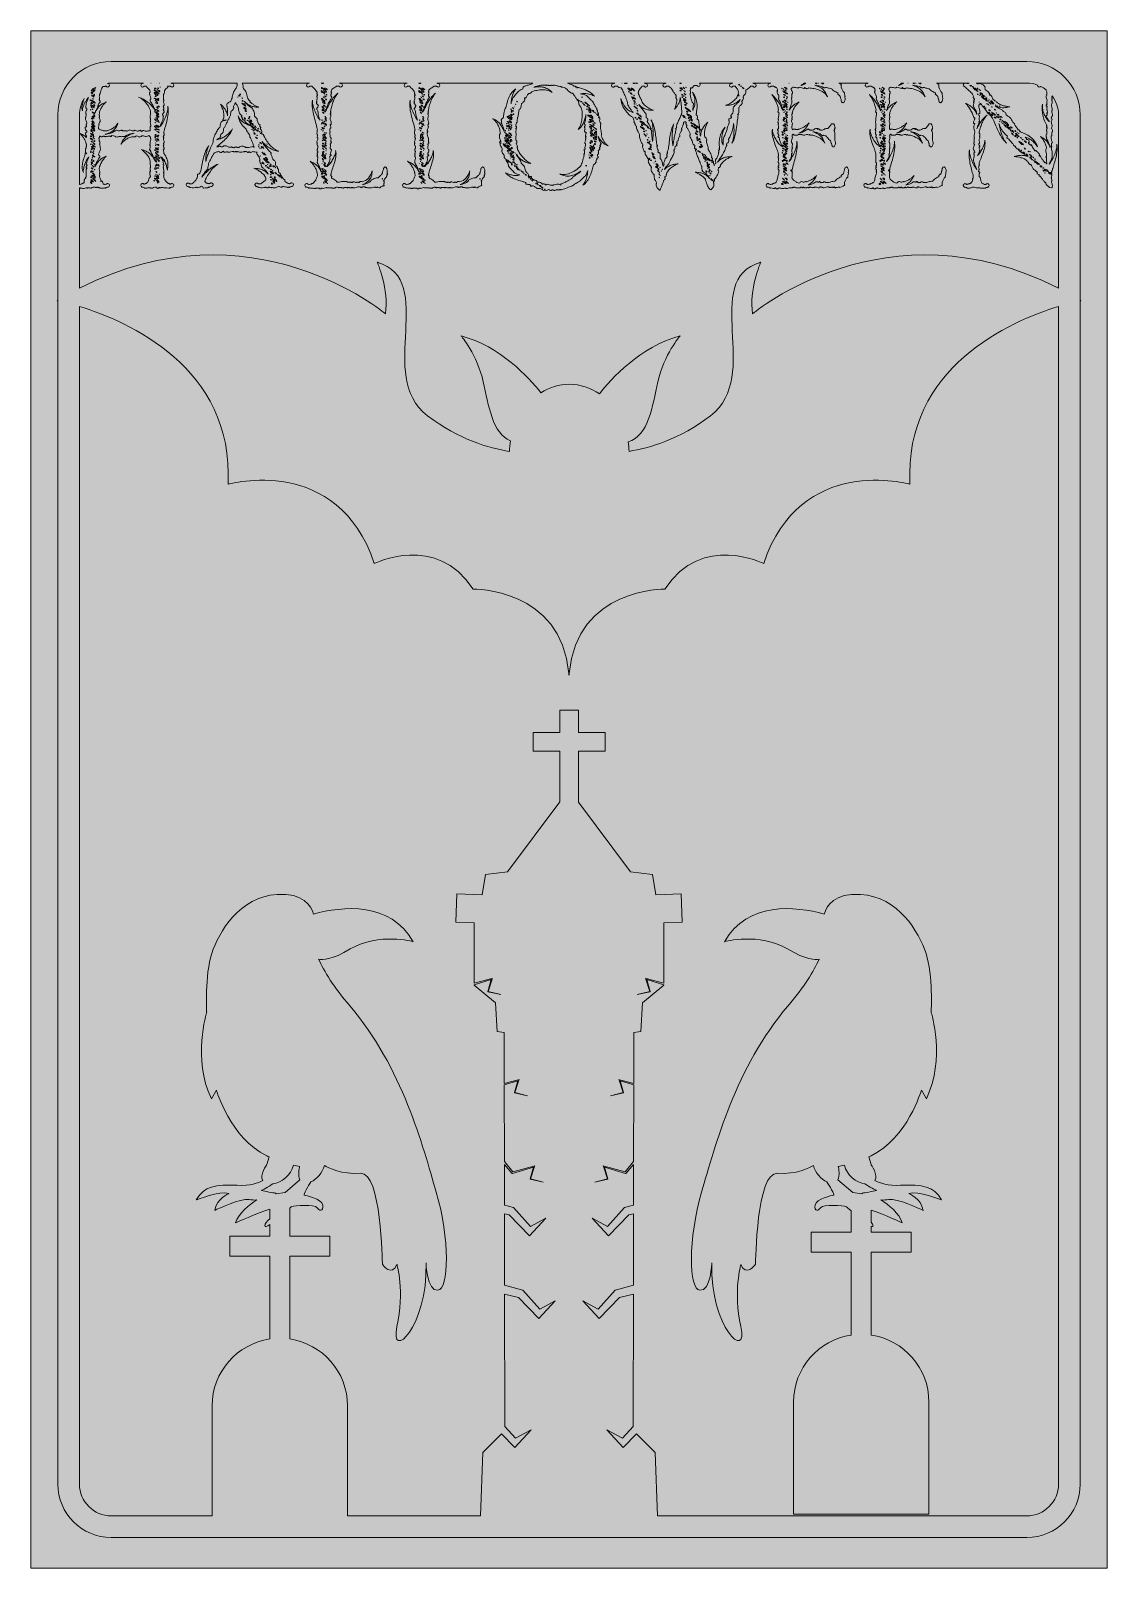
# Model space of a CAD drawing. Extents: x 885 to 2116, y -2379 to -620.
import ezdxf

# ---------------------------------------------------------------- set-up
doc = ezdxf.new("R2010")
doc.units = 0
doc.header["$MEASUREMENT"] = 0
doc.layers.add('Layer 1', color=7, linetype='Continuous')

# ---------------------------------------------------------------- blocks, each defined once
blk = doc.blocks.new('block 4')
at = {"layer": 'Layer 1', "true_color": 0x2e3543}
h = blk.add_hatch(color=159, dxfattribs=at)
h.dxf.hatch_style = 2
h.paths.add_polyline_path([(2116.1, -2379.2), (884.8, -2379.2), (884.8, -620.2), (2116.1, -620.2)])
at = {"layer": 'Layer 1', "lineweight": 0}
blk.add_lwpolyline([(2116.1, -2379.2), (884.8, -2379.2), (884.8, -620.2), (2116.1, -620.2), (2116.1, -2379.2)], dxfattribs=at)
blk = doc.blocks.new('block 3')
at = {"layer": 'Layer 1'}
blk.add_blockref('block 4', (0, 0), dxfattribs=at)
blk = doc.blocks.new('block 5')
at = {"layer": 'Layer 1', "true_color": 0xebe715}
h = blk.add_hatch(color=2, dxfattribs=at)
h.dxf.hatch_style = 2
edge = h.paths.add_edge_path()
edge.add_spline(control_points=[(1992.5, -707.8), (1992.3, -707.8), (1992.2, -707.8), (1992.1, -707.7), (1992.1, -707.7), (1992.1, -707.8), (1992.1, -707.8), (1992.1, -707.8), (1992.5, -707.8), (1992.5, -707.8)], knot_values=[0, 0, 0, 0, 1, 1, 1, 2, 2, 2, 3, 3, 3, 3], degree=3, periodic=1)
h = blk.add_hatch(color=2, dxfattribs=at)
h.dxf.hatch_style = 2
edge = h.paths.add_edge_path()
edge.add_spline(control_points=[(1650, -732.7), (1650, -732.9), (1650, -733), (1650.1, -733.2), (1650.2, -733.4), (1650.4, -733.5), (1650.6, -733.5), (1650.6, -733.5), (1650.7, -733.5), (1650.7, -733.5), (1650.7, -733), (1650.5, -732.7), (1650, -732.7)], knot_values=[0, 0, 0, 0, 1, 1, 1, 2, 2, 2, 3, 3, 3, 4, 4, 4, 4], degree=3, periodic=1)
h = blk.add_hatch(color=2, dxfattribs=at)
h.dxf.hatch_style = 2
h.paths.add_polyline_path([(1651.4, -734.1), (1652, -734.1), (1652, -733.7), (1651.4, -733.7)])
h = blk.add_hatch(color=2, dxfattribs=at)
h.dxf.hatch_style = 2
edge = h.paths.add_edge_path()
edge.add_spline(control_points=[(2001.1, -748.9), (2000.8, -748.6), (2000.5, -748.3), (2000.2, -748), (2000.5, -748.3), (2000.8, -748.7), (2001.1, -748.9)], knot_values=[0, 0, 0, 0, 1, 1, 1, 2, 2, 2, 2], degree=3, periodic=1)
h = blk.add_hatch(color=2, dxfattribs=at)
h.dxf.hatch_style = 2
edge = h.paths.add_edge_path()
edge.add_spline(control_points=[(1458.2, -789.6), (1458.2, -789.6), (1458.6, -789.6), (1458.6, -789.6), (1458.6, -789.3), (1458.4, -789.1), (1458.2, -788.9), (1458.2, -788.9), (1458.2, -789.6), (1458.2, -789.6)], knot_values=[0, 0, 0, 0, 1, 1, 1, 2, 2, 2, 3, 3, 3, 3], degree=3, periodic=1)
h = blk.add_hatch(color=2, dxfattribs=at)
h.dxf.hatch_style = 2
edge = h.paths.add_edge_path()
edge.add_spline(control_points=[(1926.6, -1957.9), (1917.4, -1941.8), (1904.9, -1940.1), (1879.8, -1941.1), (1865, -1941.7), (1855.7, -1938.5), (1850.4, -1935.7), (1854.6, -1929.4), (1845.9, -1917.4), (1845.9, -1917.4), (1845.9, -1917.4), (1843.5, -1908.6), (1843.5, -1908.6), (1844.3, -1908.2), (1845.1, -1907.8), (1845.9, -1907.4), (1887.8, -1886.9), (1903.5, -1832.3), (1903.5, -1832.3), (1903.5, -1832.3), (1909.3, -1842), (1909.3, -1842), (1931.3, -1796.6), (1914.7, -1743), (1914.7, -1743), (1914.7, -1743), (1917, -1700.7), (1908.8, -1675.9), (1900.7, -1651.2), (1877.3, -1610.9), (1834, -1608.3), (1804.2, -1606.5), (1795.2, -1621.4), (1792.5, -1630.8), (1759.2, -1621.8), (1704.6, -1616), (1678.5, -1662.4), (1678.5, -1662.4), (1717.8, -1651.5), (1750.4, -1670.7), (1771.8, -1683.4), (1782.1, -1683.6), (1786.6, -1682.3), (1780.4, -1696.4), (1769.4, -1714.2), (1750.7, -1736.1), (1691.2, -1805.9), (1667.7, -1895.7), (1652.1, -1948.9), (1636.5, -2002.1), (1637.5, -2060.2), (1650.2, -2061.2), (1662.9, -2062.2), (1663.8, -2029.9), (1663.8, -2029.9), (1661.4, -2104.1), (1705.8, -2143.2), (1697, -2102.7), (1688.2, -2062.2), (1697, -2031.9), (1697, -2031.9), (1702.9, -2046), (1713.1, -2032.9), (1713.6, -2031.4), (1714.1, -2029.9), (1714.6, -1925.5), (1739, -1927.4), (1760, -1929.1), (1776, -1920.7), (1780, -1918.3), (1782.2, -1926.9), (1788.8, -1934.2), (1795.5, -1937.1), (1798.3, -1941.6), (1804.5, -1951.8), (1803.2, -1952.3), (1801.5, -1953.1), (1783.2, -1956), (1781.9, -1963.8), (1780.7, -1971.6), (1786.3, -1970.4), (1788.5, -1966.5), (1790.7, -1962.6), (1815.1, -1964.5), (1817.1, -1965.3), (1817.6, -1965.5), (1820, -1967.5), (1823.3, -1970.3), (1823.3, -1970.3), (1823.3, -1994.8), (1823.3, -1994.8), (1823.3, -1994.8), (1777.5, -1994.8), (1777.5, -1994.8), (1777.5, -1994.8), (1777.5, -2017.7), (1777.5, -2017.7), (1777.5, -2017.7), (1823.3, -2017.7), (1823.3, -2017.7), (1823.3, -2017.7), (1823.3, -2112.5), (1823.3, -2112.5), (1785.9, -2118), (1757.3, -2150.2), (1757.3, -2189.1), (1757.3, -2189.1), (1757.3, -2317.4), (1757.3, -2317.4), (1757.3, -2317.4), (1912.1, -2317.4), (1912.1, -2317.4), (1912.1, -2317.4), (1912.1, -2189.1), (1912.1, -2189.1), (1912.1, -2150.2), (1883.4, -2118), (1846.1, -2112.5), (1846.1, -2112.5), (1846.1, -2017.7), (1846.1, -2017.7), (1846.1, -2017.7), (1891.8, -2017.7), (1891.8, -2017.7), (1891.8, -2017.7), (1891.8, -1994.8), (1891.8, -1994.8), (1891.8, -1994.8), (1846.1, -1994.8), (1846.1, -1994.8), (1846.1, -1994.8), (1846.1, -1988), (1846.1, -1988), (1847.5, -1988.6), (1848.3, -1988.5), (1848.3, -1987.5), (1848.3, -1986.3), (1847.4, -1984.8), (1846.1, -1983.2), (1846.1, -1983.2), (1846.1, -1969.6), (1846.1, -1969.6), (1860.5, -1974.2), (1881.7, -1984.1), (1881.7, -1984.1), (1878.4, -1973.2), (1865.8, -1963.4), (1857.2, -1957.9), (1860.4, -1958), (1863.5, -1957.9), (1866.1, -1957.5), (1876.1, -1955.9), (1901, -1967.7), (1905.5, -1969.8), (1903.1, -1955.9), (1889.3, -1950.6), (1889.3, -1950.6), (1899.9, -1947), (1925.9, -1957.7), (1926.6, -1957.9)], knot_values=[0, 0, 0, 0, 1, 1, 1, 2, 2, 2, 3, 3, 3, 4, 4, 4, 5, 5, 5, 6, 6, 6, 7, 7, 7, 8, 8, 8, 9, 9, 9, 10, 10, 10, 11, 11, 11, 12, 12, 12, 13, 13, 13, 14, 14, 14, 15, 15, 15, 16, 16, 16, 17, 17, 17, 18, 18, 18, 19, 19, 19, 20, 20, 20, 21, 21, 21, 22, 22, 22, 23, 23, 23, 24, 24, 24, 25, 25, 25, 26, 26, 26, 27, 27, 27, 28, 28, 28, 29, 29, 29, 30, 30, 30, 31, 31, 31, 32, 32, 32, 33, 33, 33, 34, 34, 34, 35, 35, 35, 36, 36, 36, 37, 37, 37, 38, 38, 38, 39, 39, 39, 40, 40, 40, 41, 41, 41, 42, 42, 42, 43, 43, 43, 44, 44, 44, 45, 45, 45, 46, 46, 46, 47, 47, 47, 48, 48, 48, 49, 49, 49, 50, 50, 50, 51, 51, 51, 52, 52, 52, 53, 53, 53, 53], degree=3, periodic=1)
edge = h.paths.add_edge_path()
edge.add_spline(control_points=[(1837.3, -1949.7), (1836.4, -1949.7), (1835.7, -1950.1), (1835.4, -1950.8), (1835.4, -1950.8), (1825.1, -1949.2), (1825.1, -1949.2), (1825.1, -1949.2), (1808, -1934.7), (1808, -1934.7), (1810.5, -1930), (1809.1, -1922.3), (1808.4, -1919.5), (1810.7, -1919.2), (1813, -1918.8), (1815.6, -1918.2), (1817.9, -1929.9), (1829.3, -1938.1), (1839, -1939.3), (1843.4, -1943.1), (1852, -1947), (1852, -1947), (1852, -1947), (1840.7, -1949.7), (1837.3, -1949.7)], knot_values=[0, 0, 0, 0, 1, 1, 1, 2, 2, 2, 3, 3, 3, 4, 4, 4, 5, 5, 5, 6, 6, 6, 7, 7, 7, 8, 8, 8, 8], degree=3, periodic=1)
at = {"layer": 'Layer 1', "lineweight": 0}
for points in [[(1033.3, -684.6), (1033, -684.9), (1032.6, -684.6), (1033.3, -684.6)], [(1632.6, -686.5), (1631.1, -684.9), (1631.1, -684.6), (1632.6, -686.2), (1632.6, -686.5)], [(1747, -685.2), (1747, -684.9), (1747.3, -685.2), (1747, -685.2)], [(1858.6, -685.2), (1858.6, -684.9), (1858.9, -685.2), (1858.6, -685.2)], [(1031.4, -686.8), (1031.1, -686.8), (1031.1, -686.5), (1031.4, -686.8)], [(1221, -692.6), (1221, -692.2), (1221.3, -692.2), (1221.3, -692.6), (1221, -692.6)], [(1332.6, -692.6), (1332.6, -692.2), (1333, -692.2), (1333, -692.6), (1332.6, -692.6)], [(1510.6, -698.9), (1510.6, -698.5), (1510.8, -698.9), (1510.6, -698.9)], [(1513.1, -700.7), (1513.4, -700.5), (1513.4, -700.7), (1513.1, -700.7)], [(1516.9, -703.6), (1516.9, -703.3), (1517.2, -703.6), (1516.9, -703.6)], [(1632, -688.7), (1631.7, -689), (1631.7, -688.7), (1632, -688.7)], [(1745.1, -689.4), (1745.1, -689), (1745.4, -689), (1745.4, -689.4), (1745.1, -689.4)], [(1748.9, -696), (1748.9, -695.7), (1750.2, -696), (1750.2, -696.7), (1748.9, -696)], [(1750.9, -702.3), (1750.5, -702.1), (1750.9, -702.1), (1750.9, -702.3)], [(1856.7, -689.4), (1856.7, -689), (1857, -689), (1857, -689.4), (1856.7, -689.4)], [(1860.5, -696), (1860.5, -695.7), (1861.8, -696), (1861.8, -696.7), (1860.5, -696)], [(1862.5, -702.3), (1862.1, -702.1), (1862.5, -702.1), (1862.5, -702.3)], [(1976.5, -696), (1976.5, -695.7), (1976.9, -695.7), (1976.9, -696), (1976.5, -696)], [(1980.7, -699.5), (1980.7, -699.2), (1981.4, -699.2), (1980.7, -699.5)], [(1981.4, -702.1), (1981.4, -702.7), (1981, -702.7), (1981, -702.1), (1981.4, -702.1)], [(1131.6, -715.4), (1131.6, -715.1), (1131.9, -715.1), (1131.9, -715.4), (1131.6, -715.4)], [(1135.4, -719.5), (1134.7, -719.5), (1134.5, -718.3), (1135.4, -718.3), (1135.4, -719.5)], [(1436, -708), (1436.3, -708), (1436.3, -708.7), (1436, -708)], [(1517.5, -704.6), (1517.2, -704.6), (1517.2, -704.3), (1517.5, -704.6)], [(1519.1, -705.6), (1519.1, -706.2), (1518.8, -706.2), (1518.8, -705.6), (1519.1, -705.6)], [(1522.9, -707.4), (1522.6, -707.2), (1522.9, -707.2), (1522.9, -707.4)], [(1577.1, -703.9), (1577.1, -704.3), (1576.8, -703.9), (1577.1, -703.9)], [(1578.7, -711.2), (1578.7, -711.6), (1578.1, -711), (1578.4, -711), (1578.7, -711.2)], [(1634.2, -720.1), (1634.2, -720.5), (1633.9, -720.5), (1633.9, -720.1), (1634.2, -720.1)], [(1746.1, -710.6), (1746.1, -710), (1746.4, -710), (1746.4, -710.6), (1746.1, -710.6)], [(1748.9, -717.9), (1748.9, -718.3), (1748.6, -717.9), (1748.9, -717.9)], [(1857.7, -710.6), (1857.7, -710), (1858, -710), (1858, -710.6), (1857.7, -710.6)], [(1860.5, -717.9), (1860.5, -718.3), (1860.2, -717.9), (1860.5, -717.9)], [(1981, -705.8), (1980.7, -705.8), (1980.7, -705.6), (1981, -705.8)], [(1983.6, -713.2), (1983.6, -713.5), (1983.2, -713.2), (1983.6, -713.2)], [(1989.3, -714.1), (1989.3, -714.4), (1988.9, -714.1), (1989.3, -714.1)], [(1027.3, -725.6), (1026.9, -725.6), (1026.9, -724.9), (1027.3, -725.6)], [(1133.9, -723.3), (1133.9, -724), (1133.5, -723.3), (1133.9, -723.3)], [(1134.7, -727.4), (1134.7, -727.8), (1134.5, -727.8), (1134.5, -727.4), (1134.7, -727.4)], [(1142.4, -730.9), (1142.4, -730.6), (1142.7, -730.6), (1142.7, -730.9), (1142.4, -730.9)], [(1216.9, -733.1), (1217.2, -733.1), (1217.2, -733.5), (1216.9, -733.5), (1216.9, -733.1)], [(1328.6, -733.1), (1328.8, -733.1), (1328.8, -733.5), (1328.6, -733.5), (1328.6, -733.1)], [(1427.7, -737.9), (1428.1, -737.6), (1428.4, -737.9), (1427.7, -737.9)], [(1527.6, -726.2), (1528, -726.2), (1528, -727.1), (1527.6, -726.2)], [(1581.2, -722.7), (1581.2, -723), (1580.9, -723), (1580.9, -722.7), (1581.2, -722.7)], [(1585.8, -735.2), (1586, -735.1), (1586.2, -735), (1586.4, -735.1), (1587, -735.7), (1587, -736), (1585.7, -735.3), (1585.8, -735.2)], [(1651.4, -734.1), (1652, -734.1), (1652, -733.7), (1651.4, -733.7), (1651.4, -734.1)], [(1993.4, -724), (1992.7, -724), (1992.7, -723.6), (1993.4, -724)], [(1997.5, -726.2), (1997.5, -726.4), (1997.2, -726.4), (1997.5, -726.2)], [(2013.1, -736.7), (2013.1, -736.3), (2013.4, -736.7), (2013.1, -736.7)], [(1027.6, -748.4), (1027.9, -748.4), (1027.9, -748.7), (1027.6, -748.4)], [(1030.1, -754.1), (1030.8, -754.1), (1030.8, -754.4), (1030.1, -754.1)], [(1146.8, -754.1), (1146.8, -754.4), (1146.5, -754.1), (1146.8, -754.1)], [(1426.8, -742.4), (1426.8, -742.6), (1426.5, -742.6), (1426.5, -742.4), (1426.8, -742.4)], [(1433.5, -747.1), (1433.5, -747.7), (1432.9, -747.1), (1433.5, -747.1)], [(1524.5, -751.5), (1524.8, -751.5), (1525.2, -751.9), (1524.8, -751.9), (1524.5, -751.5)], [(1591.7, -742.4), (1591.7, -742.6), (1591.4, -742.4), (1591.7, -742.4)], [(1594.3, -756.3), (1594.9, -756), (1594.9, -756.3), (1594.3, -756.3)], [(1647.3, -739.2), (1646.9, -739.2), (1646.9, -738.9), (1647.3, -739.2)], [(1648.8, -749), (1649.1, -749.3), (1648.8, -749.3), (1648.8, -749)], [(1651.7, -748.4), (1651.4, -748.4), (1649.8, -746.8), (1649.8, -746.4), (1650.4, -746.4), (1651.7, -748.4)], [(1748.9, -739.2), (1748.9, -739.8), (1748.6, -739.8), (1748.6, -739.2), (1748.9, -739.2)], [(1750.5, -739.8), (1750.5, -740.4), (1750.2, -740.1), (1750.5, -739.8)], [(1750.2, -752.5), (1750.2, -752.1), (1750.5, -752.1), (1750.9, -752.5), (1750.2, -752.5)], [(1860.5, -739.2), (1860.5, -739.8), (1860.2, -739.8), (1860.2, -739.2), (1860.5, -739.2)], [(1862.1, -739.8), (1862.1, -740.4), (1861.8, -740.1), (1862.1, -739.8)], [(1861.8, -752.5), (1861.8, -752.1), (1862.1, -752.1), (1862.5, -752.5), (1861.8, -752.5)], [(2016.8, -742.6), (2016.8, -742.4), (2017.5, -742.4), (2017.5, -742.6), (2016.8, -742.6)], [(957.5, -773.7), (957.5, -773.4), (957.8, -773.7), (957.5, -773.7)], [(1030.8, -763), (1031.1, -763), (1031.1, -763.3), (1030.8, -763.3), (1030.8, -763)], [(1147.5, -763.3), (1147.1, -763.6), (1147.1, -763.3), (1147.5, -763.3)], [(1156, -773.1), (1155.7, -773.4), (1155.7, -772.8), (1156, -773.1)], [(1218.2, -771.9), (1218.2, -772.1), (1217.8, -772.1), (1217.8, -771.9), (1218.2, -771.9)], [(1219.1, -769.3), (1219.1, -770.3), (1218.8, -769.3), (1219.1, -769.3)], [(1222.3, -757.6), (1222.3, -757.2), (1222.6, -757.6), (1222.3, -757.6)], [(1329.8, -771.9), (1329.8, -772.1), (1329.4, -772.1), (1329.4, -771.9), (1329.8, -771.9)], [(1330.7, -769.3), (1330.7, -770.3), (1330.4, -769.3), (1330.7, -769.3)], [(1333.9, -757.6), (1333.9, -757.2), (1334.2, -757.6), (1333.9, -757.6)], [(1434.1, -766.1), (1433.7, -766.1), (1433.7, -765.8), (1434.1, -766.1)], [(1438.8, -760.1), (1439.2, -760.1), (1439.2, -760.4), (1438.8, -760.1)], [(1440.4, -773.4), (1440.8, -773.4), (1441, -773.7), (1441.1, -773.9), (1441, -774.1), (1440.4, -773.4)], [(1523.9, -764.9), (1524.5, -765.5), (1524.2, -765.8), (1523.6, -765.2), (1523.9, -764.9)], [(1597.8, -771.5), (1597.4, -771.5), (1597.4, -771.2), (1597.8, -771.5)], [(1651, -759.4), (1650.7, -759.4), (1650.7, -759.2), (1651, -759.4)], [(1657.4, -765.2), (1657.4, -764.9), (1658, -764.9), (1658, -765.2), (1657.4, -765.2)], [(1659.9, -773.1), (1659, -773.1), (1659, -772.1), (1659.9, -773.1)], [(2021.9, -760.8), (2021.3, -760.8), (2021.6, -760.4), (2021.9, -760.8)], [(2029.9, -767.4), (2030.8, -767.4), (2030.8, -767.7), (2029.9, -767.7), (2029.9, -767.4)], [(1028.2, -784.2), (1028.2, -784.5), (1027.9, -784.5), (1027.9, -784.2), (1028.2, -784.2)], [(1032, -784.2), (1032, -784.5), (1031.7, -784.2), (1032, -784.2)], [(1159.6, -790.6), (1159.2, -790.6), (1159.2, -790.3), (1159.6, -790.6)], [(1444.6, -779.4), (1444.6, -779.8), (1443.9, -779.8), (1443.9, -779.4), (1444.6, -779.4)], [(1603.4, -782.3), (1603.8, -782.3), (1603.8, -782.6), (1603.4, -782.3)], [(1659.6, -777.8), (1659.6, -778.2), (1659.3, -778.2), (1659.3, -777.8), (1659.6, -777.8)], [(1661.5, -785.5), (1662.1, -786.1), (1661.5, -786.1), (1661.5, -785.5)], [(1663.5, -781.7), (1663.5, -781), (1663.7, -781), (1663.7, -781.7), (1663.5, -781.7)], [(1220.4, -794.7), (1220.4, -795), (1220.1, -794.7), (1220.4, -794.7)], [(1332, -794.7), (1332, -795), (1331.7, -794.7), (1332, -794.7)]]:
    blk.add_lwpolyline(points, dxfattribs=at)
for points, knots in [([(2085.9, -929), (2085.6, -928.9), (2085.4, -928.7), (2085.2, -928.6), (2085.2, -928.6), (2085.2, -716.5), (2085.2, -716.5), (2085.2, -682.8), (2057.7, -655.3), (2024, -655.3), (2024, -655.3), (976.9, -655.3), (976.9, -655.3), (943.2, -655.3), (915.7, -682.8), (915.7, -716.5), (915.7, -716.5), (915.7, -928.6), (915.7, -928.6), (915.5, -928.7), (915.3, -928.9), (915, -929), (915, -929), (915.3, -929.1), (915.7, -929.1), (915.7, -929.1), (915.7, -2283), (915.7, -2283), (915.7, -2316.7), (943.2, -2344.1), (976.9, -2344.1), (976.9, -2344.1), (2024, -2344.1), (2024, -2344.1), (2057.7, -2344.1), (2085.2, -2316.7), (2085.2, -2283), (2085.2, -2283), (2085.2, -929.1), (2085.2, -929.1), (2085.6, -929.1), (2085.9, -929), (2085.9, -929)], [0, 0, 0, 0, 1, 1, 1, 2, 2, 2, 3, 3, 3, 4, 4, 4, 5, 5, 5, 6, 6, 6, 7, 7, 7, 8, 8, 8, 9, 9, 9, 10, 10, 10, 11, 11, 11, 12, 12, 12, 13, 13, 13, 14, 14, 14, 14]), ([(940.5, -800.2), (940.5, -800.2), (940.9, -800), (940.9, -800), (941.2, -800.1), (941.4, -800.1), (941.6, -800.2), (941.8, -800.2), (942, -800.2), (942.3, -800.2), (942.8, -800.4), (943.3, -800.5), (943.9, -800.6), (944.4, -800.7), (944.9, -800.7), (945.1, -800.7), (945.7, -800.7), (946.3, -800.5), (947, -800.2), (947.8, -799.8), (948.4, -799.6), (948.9, -799.8), (949, -799.8), (949.1, -799.9), (949.2, -800.1), (949.4, -800.3), (949.5, -800.4), (949.6, -800.4), (949.7, -800.4), (949.9, -800.3), (950.2, -800.1), (950.5, -799.9), (950.7, -799.8), (950.8, -799.8), (950.8, -799.8), (951.7, -799.8), (951.7, -799.8), (951.9, -799.8), (952.1, -799.9), (952.5, -800.1), (953, -800.3), (953.2, -800.4), (953.3, -800.4), (953.9, -800.3), (954.2, -800.2), (954.4, -800.1), (954.6, -800), (954.9, -799.9), (955.1, -799.7), (955.3, -799.6), (955.6, -799.4), (956, -799.3), (956.4, -799.2), (957, -799.1), (957.8, -799.1), (957.9, -799.1), (958, -799.2), (958.3, -799.3), (958.5, -799.4), (958.6, -799.4), (958.7, -799.4), (958.8, -799.5), (958.9, -799.5), (959.1, -799.5), (959.4, -799.5), (959.6, -799.5), (959.7, -799.5), (960.1, -799.5), (960.4, -799.4), (960.6, -799.3), (960.9, -799.2), (961.1, -799.1), (961.4, -799.1), (961.7, -799.1), (961.9, -799.2), (961.8, -799.5), (961.8, -799.7), (961.9, -799.8), (962.2, -799.8), (962.6, -799.8), (963, -799.6), (963.4, -799.3), (963.4, -799.3), (963, -799.9), (963, -799.9), (964.1, -800.1), (965.3, -800.2), (966.4, -800.3), (967.5, -800.4), (968.6, -800.3), (969.5, -800), (969.5, -800), (970, -800.2), (970, -800.2), (970, -800.2), (970.2, -800.2), (970.2, -800.2), (970.3, -800.2), (970.4, -800.1), (970.5, -800), (970.6, -799.8), (970.7, -799.8), (970.8, -799.8), (970.8, -799.8), (970.9, -799.7), (970.9, -799.7), (971.1, -799.6), (971.5, -799.4), (972.1, -799.3), (972.3, -799.2), (972.5, -799.1), (972.7, -799.1), (972.9, -799.1), (973.1, -799.1), (973.1, -799.1), (973.2, -799.1), (973.3, -799), (973.3, -799), (973.4, -799), (973.4, -799), (973.5, -799), (973.8, -798.8), (974.1, -798.5), (974.4, -797.9), (974.7, -797.3), (974.8, -796.9), (974.7, -796.7), (974.5, -796.1), (974.2, -795.6), (973.7, -795.3), (973.3, -794.9), (972.8, -794.9), (972.2, -795.1), (971.9, -795.2), (971.7, -795.3), (971.5, -795.5), (971.4, -795.6), (971.1, -795.8), (970.9, -795.9), (970.4, -796.1), (969.8, -796.1), (969.2, -796), (969.1, -795.9), (968.9, -795.9), (968.6, -795.8), (968.2, -795.7), (968, -795.7), (967.9, -795.6), (967.8, -795.6), (967.7, -795.4), (967.7, -795.2), (967.6, -794.9), (967.5, -794.7), (967.4, -794.3), (967.2, -793.9), (967, -793.6), (966.7, -793.1), (966.4, -792.7), (966, -792.2), (965.4, -791.8), (965.2, -791.7), (965, -791.4), (964.8, -790.8), (964.5, -790.3), (964.3, -789.7), (964.1, -789), (963.9, -788.4), (963.7, -787.8), (963.6, -787.2), (963.5, -786.6), (963.5, -786.2), (963.5, -786), (963.5, -785.6), (963.5, -785.3), (963.6, -785.1), (963.7, -785), (963.8, -784.8), (963.8, -784.5), (963.8, -784.3), (963.7, -784.1), (963.6, -783.9), (963.5, -783.7), (963.5, -783.5), (963.5, -783.3), (963.5, -783), (963.5, -782.8), (963.6, -782.6), (963.7, -782.4), (963.8, -782.2), (963.8, -781.9), (963.8, -781.7), (963.7, -781.2), (963.5, -780.4), (963.4, -779.7), (963.2, -779.1), (963.1, -778.6), (963.1, -777.3), (963.4, -775.8), (964, -774.3), (964.6, -772.7), (965.4, -771.2), (966.2, -769.8), (967.1, -768.4), (968, -767.2), (968.9, -766.1), (969.8, -765), (970.5, -764.2), (971, -763.8), (970.1, -764.2), (969.1, -764.7), (968, -765.3), (966.8, -765.8), (965.7, -766.6), (964.5, -767.5), (963.3, -768.5), (962.2, -769.6), (961.1, -771), (960, -772.3), (959.1, -774), (958.4, -776), (958.4, -775.5), (958.6, -774.6), (959, -773.4), (959.5, -772.3), (960, -771.1), (960.6, -769.9), (961.1, -768.7), (961.7, -767.6), (962.4, -766.6), (963, -765.7), (963.5, -765.1), (963.8, -764.9), (964, -764.8), (964.1, -764.7), (963.9, -764.4), (963.8, -764.1), (963.6, -763.8), (963.3, -763.4), (963.1, -763.1), (962.8, -762.7), (962.6, -762.4), (962.3, -762.1), (962.2, -761.8), (962.2, -761.6), (962.2, -761.6), (962.3, -761.3), (962.6, -760.8), (962.8, -760.2), (963.1, -759.6), (963.4, -758.9), (963.7, -758.2), (963.9, -757.5), (964.2, -756.8), (964.4, -756.1), (964.5, -755.6), (964.5, -755.2), (964.5, -754.3), (964.3, -753.5), (964, -752.6), (963.7, -751.7), (963.5, -750.8), (963.5, -749.9), (963.5, -749.9), (963.6, -749.8), (963.7, -749.6), (963.8, -749.5), (963.8, -749.4), (963.8, -749.3), (963.8, -749.3), (963.8, -748.6), (963.8, -748.6), (963.8, -747.9), (963.6, -747), (963.2, -746.1), (962.9, -745.2), (962.7, -744.4), (962.8, -743.6), (962.8, -743.5), (962.9, -743.3), (963, -742.9), (963.1, -742.6), (963.2, -742.3), (963.3, -742), (963.4, -741.7), (963.5, -741.4), (963.6, -741.1), (963.7, -740.8), (963.9, -740.7), (964, -740.7), (964, -740.7), (964.2, -740.8), (964.2, -740.8), (964.2, -740.8), (964.4, -741), (964.7, -741.3), (965.1, -741.5), (965.3, -741.7), (965.4, -741.7), (965.5, -741.7), (965.6, -741.6), (965.7, -741.6), (965.9, -741.5), (966, -741.5), (966.1, -741.5), (966.1, -741.5), (966.2, -741.5), (966.4, -741.4), (966.5, -741.3), (966.7, -741.2), (967.2, -741.1), (967.6, -740.9), (967.8, -740.8), (967.9, -740.8), (967.9, -740.8), (968.1, -740.8), (968.1, -740.8), (968.2, -740.8), (968.2, -740.8), (968.2, -740.7), (968.2, -740.7), (968.2, -740.7), (968.3, -740.7), (968.6, -740.7), (969, -740.8), (969.3, -741.1), (969.6, -741.3), (969.9, -741.4), (970.3, -741.4), (971, -741.4), (971.7, -741.3), (972.4, -741.1), (973.1, -740.9), (973.8, -740.8), (974.5, -740.8), (974.9, -740.8), (975.3, -740.8), (975.6, -740.9), (976, -741), (976.3, -741.1), (976.7, -741.1), (977.2, -741.1), (977.3, -740.9), (977.3, -740.6), (977.2, -740.2), (977.4, -740.1), (977.7, -740.1), (978.8, -740.1), (979.8, -740.4), (980.8, -740.9), (981.7, -741.5), (982.7, -741.8), (983.8, -741.8), (984.1, -741.8), (984.5, -741.6), (984.8, -741.4), (985.2, -741.2), (985.6, -741.1), (986, -741.1), (986.5, -741.1), (986.9, -741.1), (987.3, -741.2), (987.6, -741.3), (988.1, -741.4), (988.5, -741.4), (989.4, -741.4), (990.1, -741.3), (990.6, -741.2), (991.2, -741), (991.9, -741), (992.7, -741.1), (993, -740.8), (993.5, -740.5), (994, -740.2), (994.5, -739.9), (995.1, -739.6), (995.9, -739.2), (996.7, -738.9), (997.7, -738.5), (998.8, -738.2), (1000, -737.9), (1001.4, -737.7), (1003.1, -737.5), (1000.4, -738.2), (998.2, -739), (996.4, -740), (994.6, -741.1), (993.1, -742.2), (991.9, -743.3), (990.8, -744.5), (989.9, -745.7), (989.3, -746.9), (988.7, -748.1), (988.3, -749.2), (988.1, -750.2), (988.3, -749.5), (988.9, -748.7), (989.8, -747.7), (990.7, -746.8), (991.7, -745.9), (993, -745), (994.2, -744.1), (995.6, -743.4), (997.1, -742.7), (998.6, -742.1), (1000.1, -741.7), (1001.6, -741.6), (1001.6, -741.6), (1001.6, -741.7), (1001.6, -741.7), (1001.6, -741.7), (1003.9, -741.7), (1003.9, -741.7), (1004, -741.7), (1004.1, -741.8), (1004.4, -741.8), (1004.4, -741.8), (1004.4, -741.6), (1004.4, -741.6), (1004.7, -740.8), (1005.3, -740.4), (1006.1, -740.4), (1006.1, -740.4), (1006.3, -740.4), (1006.3, -740.4), (1006.3, -740.4), (1008.9, -741.7), (1008.9, -741.7), (1008.9, -741.7), (1009.1, -741.8), (1009.1, -741.8), (1009.8, -741.8), (1010.4, -741.5), (1011, -741.1), (1011.6, -740.7), (1012.2, -740.4), (1012.8, -740.4), (1013.5, -740.4), (1014.1, -740.5), (1014.8, -740.7), (1015.5, -741), (1016.2, -741.1), (1016.9, -741.1), (1018, -741.1), (1019, -740.7), (1020, -740.1), (1020, -740.1), (1021.9, -742), (1021.9, -742), (1021.8, -742.1), (1021.8, -742.4), (1021.8, -742.8), (1021.8, -743.2), (1021.8, -743.5), (1021.9, -743.6), (1021.9, -743.7), (1021.9, -743.7), (1022, -743.8), (1022.1, -743.8), (1022.2, -743.9), (1022.2, -744), (1022.2, -744.5), (1022, -745.1), (1021.7, -745.7), (1021.4, -746.4), (1021.2, -747), (1021.2, -747.6), (1021.2, -747.9), (1021.3, -748.2), (1021.4, -748.5), (1021.5, -748.8), (1021.5, -749.2), (1021.5, -749.5), (1021.5, -749.5), (1021.5, -749.7), (1021.5, -749.7), (1021.5, -749.7), (1021.5, -749.9), (1021.3, -750.1), (1021.1, -750.4), (1021, -750.5), (1020.9, -750.6), (1020.9, -750.6), (1020.9, -750.9), (1020.9, -750.9), (1021, -751), (1021.1, -751.2), (1021.3, -751.5), (1021.5, -751.9), (1021.5, -752.1), (1021.5, -752.1), (1021.5, -752.1), (1021.5, -752.5), (1021.5, -752.5), (1021.5, -753.1), (1021.4, -753.7), (1021.2, -754.3), (1020.9, -754.8), (1020.7, -755.4), (1020.6, -756), (1020.6, -756.1), (1020.6, -756.1), (1020.5, -756.2), (1020.5, -756.3), (1020.5, -756.3), (1020.5, -756.5), (1020.5, -756.5), (1020.5, -756.8), (1020.5, -756.8), (1020.5, -756.8), (1022.2, -756.8), (1022.2, -756.8), (1021.9, -757), (1021.8, -757.4), (1021.9, -757.8), (1022, -758.2), (1022.1, -758.6), (1022.1, -759), (1022.5, -759.4), (1022.9, -760), (1023.3, -760.7), (1023.6, -761.5), (1024, -762.2), (1024.4, -763.1), (1024.7, -763.9), (1025, -764.7), (1025.3, -765.4), (1025.6, -766.2), (1025.7, -766.8), (1025.9, -767.3), (1024.9, -765.3), (1023.7, -763.6), (1022.5, -762.4), (1021.3, -761.1), (1020, -760), (1018.7, -759.2), (1017.4, -758.4), (1016.1, -757.7), (1014.9, -757.3), (1013.6, -756.9), (1012.5, -756.5), (1011.6, -756.1), (1012.2, -756.5), (1013, -757.1), (1013.9, -757.9), (1014.9, -758.8), (1015.9, -759.8), (1016.9, -760.9), (1018, -762.1), (1018.9, -763.4), (1019.7, -764.7), (1020.5, -766.1), (1021.1, -767.5), (1021.4, -768.9), (1021.4, -768.9), (1021.3, -769), (1021.3, -769), (1021.3, -769), (1021.3, -773.1), (1021.3, -773.1), (1021.7, -773.9), (1021.9, -774.7), (1021.9, -775.7), (1021.9, -776), (1021.9, -776.3), (1021.9, -776.5), (1021.8, -776.7), (1021.6, -776.8), (1021.3, -777), (1021.2, -777.1), (1021.2, -777.3), (1021.2, -777.6), (1021.2, -777.9), (1021.2, -778.1), (1021.2, -778.2), (1021.2, -778.4), (1021.2, -778.6), (1021.2, -778.9), (1021.2, -779.3), (1021.2, -779.4), (1021.3, -779.4), (1021.3, -779.5), (1021.4, -779.8), (1021.6, -780.1), (1021.8, -780.4), (1021.9, -780.6), (1021.9, -780.8), (1021.9, -780.8), (1021.8, -781), (1021.5, -781.2), (1021.2, -781.4), (1021, -781.6), (1020.9, -781.7), (1020.9, -781.7), (1020.9, -782.3), (1020.9, -782.3), (1020.9, -782.3), (1021.3, -782.6), (1021.3, -782.6), (1021.3, -782.7), (1021.2, -782.9), (1021.1, -783.1), (1021, -783.4), (1020.9, -783.5), (1020.9, -783.6), (1020.9, -783.6), (1020.9, -784.4), (1020.9, -784.4), (1020.9, -785), (1021.1, -785.4), (1021.4, -785.7), (1021.7, -786), (1021.9, -786.4), (1021.9, -786.9), (1021.9, -786.9), (1021.9, -787.1), (1021.9, -787.1), (1021.2, -787.8), (1020.7, -788.4), (1020.4, -788.9), (1020.1, -789.4), (1019.9, -789.9), (1019.8, -790.4), (1019.7, -790.9), (1019.6, -791.4), (1019.4, -791.9), (1019.3, -792.4), (1019.1, -793), (1018.6, -793.6), (1018.6, -793.6), (1018.6, -793.3), (1018.6, -793.3), (1018.6, -793.4), (1018.5, -793.4), (1018.5, -793.4), (1018.5, -793.4), (1018.5, -793.5), (1018.5, -793.5), (1018.2, -793.8), (1017.9, -794.1), (1017.6, -794.4), (1017.2, -794.7), (1016.9, -794.9), (1016.7, -795), (1016.1, -795), (1015.7, -795.2), (1015.5, -795.5), (1015.2, -795.9), (1014.9, -796), (1014.5, -795.9), (1014.2, -795.8), (1014, -795.6), (1013.8, -795.5), (1013.7, -795.3), (1013.5, -795.2), (1013.2, -795.1), (1012.6, -794.9), (1012.1, -794.9), (1011.6, -795.3), (1011.2, -795.6), (1010.9, -796.1), (1010.6, -796.7), (1010.5, -796.9), (1010.6, -797.3), (1010.9, -797.9), (1011.3, -798.5), (1011.6, -798.8), (1011.9, -799), (1011.9, -799), (1012, -799), (1012, -799), (1012.1, -799), (1012.2, -799.1), (1012.2, -799.1), (1012.5, -799.1), (1012.8, -799.1), (1013.3, -799.3), (1013.9, -799.4), (1014.3, -799.6), (1014.5, -799.7), (1014.5, -799.7), (1014.6, -799.8), (1014.6, -799.8), (1014.6, -799.8), (1014.6, -799.8), (1014.7, -799.8), (1014.7, -799.9), (1014.8, -799.9), (1014.9, -799.9), (1014.9, -800.2), (1015, -800.4), (1015.2, -800.4), (1015.4, -800.4), (1015.6, -800.4), (1015.9, -800.4), (1016.3, -800.4), (1016.7, -800.3), (1017.1, -800.3), (1017.5, -800.2), (1017.9, -800.2), (1018.3, -800.1), (1018.7, -800.1), (1019, -800.1), (1019.3, -800), (1019.3, -800), (1020.3, -800), (1020.3, -800), (1020.5, -800), (1020.9, -800), (1021.2, -800.1), (1021.6, -800.1), (1021.8, -800.1), (1021.9, -800.1), (1022, -800.1), (1022.1, -800.2), (1022.2, -800.2), (1022.4, -800.3), (1022.5, -800.4), (1022.5, -800.4), (1023.5, -800.4), (1024.4, -800.2), (1025.3, -799.7), (1026.2, -799.3), (1027, -799.1), (1027.8, -799.1), (1028.3, -799.1), (1028.6, -799.3), (1028.9, -799.8), (1029.1, -800.2), (1029.5, -800.5), (1030.2, -800.5), (1030.3, -800.5), (1030.4, -800.5), (1030.5, -800.4), (1030.6, -800.4), (1030.7, -800.4), (1030.8, -800.4), (1030.8, -800.4), (1031, -800.2), (1031.2, -799.9), (1031.5, -799.6), (1031.6, -799.5), (1031.7, -799.4), (1031.8, -799.4), (1032, -799.5), (1032.2, -799.6), (1032.4, -799.7), (1032.6, -799.8), (1032.6, -799.8), (1032.6, -799.8), (1033, -799.8), (1033, -799.8), (1033.3, -799.8), (1033.5, -799.7), (1033.7, -799.6), (1033.9, -799.5), (1034.1, -799.4), (1034.4, -799.4), (1035, -799.4), (1035.5, -799.5), (1036, -799.6), (1036.5, -799.7), (1037.1, -799.8), (1037.7, -799.8), (1037.7, -799.8), (1037.8, -799.8), (1037.8, -799.8), (1038.8, -799.9), (1039.7, -800), (1040.6, -800.1), (1041.5, -800.2), (1042.3, -800.2), (1043.1, -800), (1043.1, -800), (1043.6, -800.2), (1043.6, -800.2), (1043.6, -800.2), (1043.8, -800.2), (1043.8, -800.2), (1043.9, -800.2), (1044, -800.1), (1044.1, -800), (1044.2, -799.8), (1044.3, -799.8), (1044.3, -799.8), (1044.3, -799.8), (1044.4, -799.7), (1044.4, -799.7), (1044.7, -799.6), (1045.1, -799.4), (1045.7, -799.3), (1045.9, -799.2), (1046.1, -799.1), (1046.3, -799.1), (1046.5, -799.1), (1046.7, -799.1), (1046.7, -799.1), (1046.8, -799.1), (1046.8, -799), (1046.9, -799), (1047, -799), (1047, -799), (1047.1, -799), (1047.4, -798.8), (1047.7, -798.5), (1048, -797.9), (1048.3, -797.3), (1048.4, -796.9), (1048.3, -796.7), (1048.1, -796.1), (1047.7, -795.6), (1047.3, -795.3), (1046.9, -794.9), (1046.3, -794.9), (1045.8, -795.1), (1045.5, -795.2), (1045.2, -795.3), (1045.1, -795.5), (1044.9, -795.6), (1044.7, -795.8), (1044.4, -795.9), (1044, -796), (1043.7, -795.9), (1043.5, -795.5), (1043.2, -795.2), (1042.8, -795), (1042.2, -795), (1042, -794.9), (1041.7, -794.7), (1041.4, -794.4), (1041, -794.1), (1040.7, -793.8), (1040.5, -793.5), (1040.5, -793.5), (1040.5, -793.4), (1040.4, -793.4), (1040.4, -793.4), (1040.4, -793.4), (1040.4, -793.3), (1040.4, -793.3), (1040.3, -793.4), (1040.3, -793.4), (1039.4, -792.4), (1038.6, -791.3), (1037.9, -790.1), (1037.1, -788.9), (1036.8, -787.7), (1036.8, -786.6), (1036.8, -786.4), (1036.8, -786.2), (1037, -786.1), (1037.1, -785.9), (1037.1, -785.7), (1037.1, -785.5), (1037.1, -785.5), (1037.1, -785.1), (1037.1, -785.1), (1037.1, -785.1), (1037.1, -784.9), (1037, -784.6), (1037, -784.3), (1036.9, -784), (1036.9, -783.7), (1036.9, -783.4), (1036.8, -783.2), (1036.8, -782.9), (1036.8, -782.6), (1036.8, -782.4), (1036.8, -782.3), (1036.8, -782.3), (1036.8, -782.2), (1036.8, -782.2), (1036.8, -781.9), (1036.8, -781.7), (1037, -781.5), (1037.1, -781.4), (1037.1, -781.2), (1037.1, -780.9), (1037.1, -780.2), (1037, -779.5), (1036.8, -778.7), (1036.5, -777.9), (1036.4, -777.1), (1036.4, -776.4), (1036.4, -776.3), (1036.5, -775.9), (1036.7, -775.4), (1036.9, -774.9), (1037.1, -774.5), (1037.1, -774.4), (1037.1, -774.4), (1037.1, -774.2), (1037.1, -774.2), (1037.1, -773.9), (1037, -773.6), (1036.6, -773.5), (1036.3, -773.3), (1036.2, -773.1), (1036.4, -772.7), (1036.5, -772.4), (1036.5, -771.8), (1036.4, -771.1), (1036.2, -770.4), (1036, -769.6), (1035.7, -768.8), (1035.4, -768), (1035.1, -767.1), (1034.6, -766.3), (1034.2, -765.5), (1033.8, -764.8), (1033.3, -764.4), (1034.6, -765.1), (1035.7, -766.2), (1036.7, -767.6), (1037.6, -769), (1038.4, -770.5), (1039.1, -772.1), (1039.7, -773.6), (1040.2, -775.1), (1040.5, -776.6), (1040.8, -778), (1041, -779.1), (1041.1, -779.8), (1041.3, -778.8), (1041.4, -777.6), (1041.6, -776.2), (1041.8, -774.8), (1041.8, -773.2), (1041.7, -771.6), (1041.5, -770), (1041.1, -768.2), (1040.4, -766.4), (1039.8, -764.6), (1038.7, -762.7), (1037.1, -760.8), (1037.1, -760.8), (1037, -760.9), (1037, -760.9), (1037, -760.7), (1037.1, -760.6), (1037.1, -760.4), (1037.1, -760.2), (1037.1, -759.9), (1037.1, -759.6), (1037.1, -759.6), (1037.1, -759.4), (1037.1, -759.4), (1037, -759), (1036.8, -758.4), (1036.6, -757.8), (1036.5, -757.2), (1036.4, -756.6), (1036.4, -756.1), (1036.4, -755.8), (1036.6, -755.6), (1037, -755.6), (1037.3, -755.6), (1037.5, -755.4), (1037.5, -755), (1037.5, -754.5), (1037.3, -754.1), (1037, -753.7), (1036.6, -753.3), (1036.4, -752.8), (1036.4, -752.3), (1036.4, -752), (1036.5, -751.7), (1036.8, -751.5), (1037, -751.3), (1037.1, -751), (1037.1, -750.7), (1037.1, -750.7), (1037.1, -750.6), (1037.1, -750.6), (1037.1, -750.5), (1037, -750.4), (1036.9, -750.1), (1036.8, -749.9), (1036.8, -749.7), (1036.8, -749.7), (1036.8, -749.7), (1036.8, -749.3), (1036.8, -749.3), (1036.8, -749.2), (1037, -748.9), (1037.1, -748.5), (1037.3, -748.1), (1037.4, -747.9), (1037.4, -747.7), (1037.4, -747.7), (1037.4, -747.6), (1037.4, -747.6), (1037.4, -747.5), (1037.4, -747.5), (1037.4, -747.5), (1037.5, -747.5), (1037.5, -747.4), (1037.5, -747.4), (1037.5, -746.9), (1037.3, -746.4), (1036.9, -745.8), (1036.5, -745.1), (1036.4, -744.5), (1036.5, -744), (1036.5, -743.8), (1036.6, -743.6), (1036.8, -743.2), (1037, -742.8), (1037.1, -742.5), (1037.1, -742.4), (1037.1, -742.3), (1037, -742.1), (1036.8, -741.8), (1036.6, -741.6), (1036.5, -741.5), (1036.5, -741.4), (1036.5, -741.4), (1036.4, -741.4), (1036.4, -741.3), (1036.4, -741.3), (1036.4, -741.2), (1036.4, -741.2), (1036.4, -740.8), (1036.6, -740.4), (1037, -740.1), (1037.3, -739.9), (1037.5, -739.5), (1037.5, -739), (1037.5, -738.4), (1037.3, -738), (1036.9, -737.7), (1037.1, -735.9), (1037.6, -733.8), (1038.3, -731.4), (1039, -729), (1039.8, -726.4), (1040.4, -723.7), (1041.1, -720.9), (1041.6, -718.1), (1041.9, -715.2), (1042.2, -712.3), (1042.1, -709.4), (1041.6, -706.6), (1041.8, -707.9), (1041.7, -709.7), (1041.2, -712), (1040.6, -714.2), (1039.9, -716.5), (1039, -718.9), (1038, -721.2), (1037, -723.4), (1035.7, -725.5), (1034.5, -727.6), (1033.3, -729.1), (1032.2, -730.1), (1032.5, -729.7), (1032.9, -729), (1033.3, -728), (1033.8, -727), (1034.3, -726), (1034.7, -725), (1035.1, -724), (1035.5, -723), (1035.8, -722.2), (1036.2, -721.3), (1036.3, -720.8), (1036.2, -720.6), (1036.1, -720.3), (1036.1, -720.1), (1036.1, -720.2), (1036.1, -720.3), (1036.2, -720), (1036.2, -719.4), (1036.2, -719.4), (1036.2, -718.5), (1036.2, -718.5), (1036.2, -718.5), (1036.3, -718.4), (1036.3, -718.3), (1036.3, -718.3), (1036.5, -717.9), (1036.5, -717.9), (1036.5, -717.8), (1036.4, -717.8), (1036.3, -717.6), (1036.2, -717.5), (1036.2, -717.4), (1036.2, -717.3), (1036.1, -717.2), (1036, -717.1), (1035.8, -716.8), (1035.6, -716.5), (1035.5, -716.4), (1035.5, -716.3), (1035.5, -716.3), (1035.5, -716.2), (1035.5, -716.1), (1035.5, -716), (1035.6, -715.7), (1035.8, -715.4), (1036, -715.1), (1036.2, -714.7), (1036.5, -714.3), (1036.7, -714), (1037, -713.6), (1037.2, -713.2), (1037.4, -712.8), (1037.4, -712.5), (1037.4, -712.2), (1037.4, -712.1), (1037.2, -712), (1037, -711.7), (1036.7, -711.5), (1036.5, -711.3), (1036.5, -711.2), (1036.5, -711.2), (1036.4, -711.1), (1036.3, -710.9), (1036.2, -710.8), (1036.2, -710.7), (1036.2, -710.6), (1036.5, -710.3), (1036.7, -710.1), (1036.9, -709.8), (1037, -709.6), (1037.1, -709.4), (1037.1, -709), (1037.1, -708.6), (1037, -708.2), (1036.8, -707.9), (1036.5, -707.6), (1036.4, -707.2), (1036.4, -706.7), (1036.4, -706.1), (1036.6, -705.8), (1037, -705.6), (1037.3, -705.4), (1037.5, -705.1), (1037.5, -704.6), (1037.5, -704.2), (1037.3, -703.7), (1037, -703.1), (1036.7, -702.5), (1036.5, -702), (1036.2, -701.7), (1036.3, -701.6), (1036.5, -701.3), (1036.7, -700.8), (1036.9, -700.3), (1037.1, -700), (1037.1, -699.9), (1037.1, -699.7), (1037.1, -699.6), (1037, -699.3), (1037, -699.1), (1036.9, -699), (1036.8, -698.9), (1036.8, -698.9), (1036.8, -693.2), (1036.8, -693.2), (1037.3, -692.5), (1037.6, -691.7), (1037.7, -690.6), (1037.8, -689.5), (1038, -688.6), (1038.4, -687.8), (1038.5, -687.5), (1038.8, -687.1), (1039.2, -686.8), (1039.5, -686.5), (1039.9, -686.2), (1040.3, -685.9), (1040.6, -685.6), (1041, -685.4), (1041.2, -685.2), (1041.5, -685), (1041.6, -684.8), (1041.6, -684.6), (1041.6, -684.3), (1041.5, -684.1), (1041.3, -683.9), (1041.3, -683.9), (1041.4, -683.7), (1041.4, -683.7), (1042, -683.7), (1042.6, -683.6), (1043.1, -683.6), (1043.6, -683.5), (1044, -683.5), (1044.4, -683.7), (1044.7, -683.8), (1044.9, -683.9), (1045.1, -684.1), (1045.2, -684.2), (1045.5, -684.3), (1045.8, -684.5), (1046.3, -684.7), (1046.9, -684.6), (1047.3, -684.3), (1047.7, -683.9), (1048.1, -683.5), (1048.3, -682.9), (1048.4, -682.6), (1048.3, -682.2), (1048, -681.6), (1047.7, -681.1), (1047.4, -680.7), (1047.1, -680.6), (1047, -680.6), (1047, -680.6), (1046.9, -680.5), (1046.8, -680.5), (1046.8, -680.5), (1046.7, -680.5), (1046.7, -680.5), (1046.5, -680.5), (1046.3, -680.5), (1046.1, -680.4), (1045.9, -680.3), (1045.7, -680.2), (1045.5, -680.2), (1045.4, -680.2), (1045.2, -680.1), (1045.2, -680.1), (1121, -680.1), (1121, -680.1), (1120.8, -680.3), (1120.7, -680.4), (1120.5, -680.6), (1120.5, -680.9), (1120.5, -681.1), (1120.7, -681.2), (1120.8, -681.4), (1120.8, -681.6), (1120.8, -681.9), (1120.8, -682.6), (1120.7, -683.3), (1120.5, -683.9), (1120.2, -684.6), (1119.9, -685.2), (1119.6, -685.8), (1119.2, -686.4), (1118.9, -687), (1118.5, -687.5), (1118, -688.1), (1117.7, -688.7), (1117.3, -689.4), (1116.5, -691), (1115.9, -692.7), (1115.6, -694.5), (1115.3, -696.4), (1114.8, -698.2), (1114.1, -699.9), (1113.8, -700.6), (1113.4, -701.1), (1112.8, -701.4), (1112.2, -701.7), (1111.6, -702), (1111, -702.4), (1110.4, -702.7), (1109.9, -703.1), (1109.4, -703.6), (1109, -704), (1108.8, -704.7), (1108.9, -705.7), (1109.5, -708.5), (1109.9, -710.9), (1110, -712.9), (1110, -714.9), (1110, -716.5), (1109.9, -717.7), (1109.6, -715.9), (1109.2, -714.3), (1108.5, -712.9), (1107.9, -711.5), (1107.2, -710.2), (1106.4, -709.1), (1105.6, -708.1), (1104.8, -707.1), (1104, -706.3), (1103.2, -705.5), (1102.5, -704.8), (1101.8, -704.3), (1102.2, -704.9), (1102.8, -706), (1103.4, -707.5), (1104.1, -709), (1104.7, -710.7), (1105.1, -712.5), (1105.5, -714.4), (1105.7, -716.2), (1105.6, -718), (1105.6, -719.9), (1105.1, -721.5), (1104.1, -722.7), (1104.1, -722.7), (1108.3, -722), (1108.3, -722), (1108, -722.4), (1107.6, -722.6), (1107.1, -722.7), (1106.6, -722.8), (1106.1, -722.9), (1105.6, -723), (1105.1, -723.1), (1104.6, -723.2), (1104.1, -723.5), (1103.5, -723.7), (1103, -724.2), (1102.4, -724.9), (1102.1, -725.2), (1102, -725.7), (1101.9, -726.3), (1101.8, -726.9), (1101.7, -727.5), (1101.6, -728.1), (1101.5, -728.7), (1101.4, -729.3), (1101.3, -729.8), (1101.2, -730.3), (1101.1, -730.7), (1100.9, -730.9), (1099.7, -732), (1098.8, -733.4), (1097.9, -734.8), (1097.1, -736.3), (1096.3, -737.8), (1095.5, -739.2), (1095, -740.1), (1094.6, -741.2), (1094.3, -742.2), (1094, -743.3), (1093.8, -744.4), (1093.6, -745.5), (1093.4, -746.6), (1093.1, -747.7), (1092.9, -748.8), (1092.6, -749.9), (1092.2, -750.9), (1091.6, -751.9), (1091.1, -752.6), (1090.6, -753.8), (1090, -755.3), (1089.4, -756.8), (1088.7, -758.4), (1088.1, -760.1), (1087.4, -761.8), (1086.8, -763.6), (1086.3, -765.3), (1085.7, -767.1), (1085.3, -768.6), (1085, -769.9), (1084.9, -768.3), (1085, -766.7), (1085.1, -765), (1085.2, -763.2), (1085.4, -761.5), (1085.8, -759.8), (1086.1, -758.2), (1086.5, -756.6), (1086.9, -755.2), (1087.4, -753.8), (1087.9, -752.7), (1088.5, -751.8), (1086.8, -754), (1085.4, -756.6), (1084.4, -759.5), (1083.3, -762.4), (1082.5, -765.3), (1081.7, -768.2), (1081, -771.1), (1080.4, -773.9), (1079.9, -776.6), (1079.4, -779.2), (1078.9, -781.5), (1078.3, -783.2), (1078, -783.6), (1077.7, -783.8), (1077.3, -783.9), (1076.9, -784), (1076.6, -784.2), (1076.3, -784.3), (1076, -784.4), (1075.7, -784.5), (1075.5, -784.7), (1075.3, -784.9), (1075.3, -785.1), (1075.4, -785.5), (1075.6, -786.4), (1075.5, -787.4), (1075.1, -788.3), (1074.8, -789.3), (1074.3, -790.2), (1073.6, -791), (1072.9, -791.9), (1072.2, -792.7), (1071.4, -793.5), (1070.5, -794.2), (1069.8, -794.8), (1069.1, -795.4), (1068.6, -795.4), (1068.2, -795.5), (1067.7, -795.5), (1067.3, -795.5), (1066.9, -795.5), (1066.5, -795.4), (1066.2, -795.2), (1066, -795.1), (1065.9, -795), (1065.7, -794.8), (1065.5, -794.7), (1065.2, -794.6), (1064.6, -794.3), (1064.1, -794.4), (1063.7, -794.7), (1063.2, -795.1), (1062.9, -795.6), (1062.7, -796.2), (1062.5, -796.4), (1062.6, -796.8), (1063, -797.4), (1063.3, -798), (1063.6, -798.3), (1063.9, -798.4), (1063.9, -798.4), (1064, -798.5), (1064.1, -798.5), (1064.1, -798.5), (1064.2, -798.5), (1064.2, -798.5), (1064.5, -798.5), (1064.8, -798.6), (1065.3, -798.8), (1065.9, -798.9), (1066.3, -799), (1066.5, -799.1), (1066.5, -799.1), (1066.6, -799.2), (1066.6, -799.2), (1066.7, -799.2), (1066.8, -799.3), (1066.9, -799.5), (1067, -799.6), (1067.1, -799.7), (1067.1, -799.7), (1067.1, -799.7), (1067.4, -799.7), (1067.4, -799.7), (1067.4, -799.7), (1067.8, -799.5), (1067.8, -799.5), (1068.8, -799.8), (1069.8, -799.9), (1071, -799.8), (1072.1, -799.6), (1073.2, -799.5), (1074.4, -799.4), (1074.4, -799.4), (1074.2, -799.1), (1074.2, -799.1), (1074.2, -799.1), (1075.1, -799.1), (1075.1, -799.1), (1075.1, -799.2), (1075.2, -799.3), (1075.3, -799.5), (1075.4, -799.6), (1075.4, -799.7), (1075.4, -799.8), (1075.4, -799.8), (1075.6, -799.8), (1075.6, -799.8), (1076.5, -799.8), (1077.3, -799.5), (1078.1, -799), (1078.9, -798.4), (1079.7, -798.2), (1080.5, -798.2), (1081.1, -798.2), (1081.5, -798.5), (1081.6, -799.1), (1081.8, -799.6), (1082, -800.1), (1082.5, -800.4), (1082.5, -800.4), (1084.3, -799.8), (1084.3, -799.8), (1084.3, -799.8), (1084.5, -799.8), (1084.5, -799.8), (1084.8, -799.8), (1085.2, -799.8), (1085.5, -799.9), (1085.8, -800.1), (1086.1, -800.1), (1086.4, -800.1), (1087, -800.1), (1087.4, -799.8), (1087.7, -799.3), (1087.8, -799.3), (1087.9, -799.2), (1088.1, -799.2), (1088.1, -799.2), (1088.5, -799.4), (1088.5, -799.4), (1088.5, -799.4), (1088.8, -799.4), (1088.8, -799.4), (1088.9, -799.4), (1088.9, -799.3), (1089.1, -799.2), (1089.2, -799), (1089.3, -799), (1089.3, -799), (1089.3, -799), (1089.4, -798.9), (1089.4, -798.9), (1089.6, -798.8), (1090.1, -798.6), (1090.6, -798.5), (1090.9, -798.4), (1091.1, -798.3), (1091.3, -798.3), (1091.5, -798.3), (1091.6, -798.3), (1091.7, -798.3), (1091.8, -798.3), (1091.8, -798.2), (1091.9, -798.2), (1091.9, -798.2), (1092, -798.2), (1092, -798.2), (1092.3, -798.1), (1092.6, -797.7), (1093, -797.1), (1093.3, -796.5), (1093.4, -796.1), (1093.3, -795.9), (1093, -795.3), (1092.7, -794.8), (1092.3, -794.5), (1091.8, -794.1), (1091.3, -794.1), (1090.7, -794.3), (1090.4, -794.4), (1090.2, -794.6), (1090.1, -794.7), (1089.9, -794.8), (1089.7, -795), (1089.4, -795.1), (1089, -795.2), (1088.6, -795.2), (1088.4, -795.1), (1088.1, -794.9), (1087.6, -794.8), (1087, -794.8), (1086.9, -794.8), (1086.7, -794.7), (1086.4, -794.6), (1086, -794.5), (1085.7, -794.4), (1085.4, -794.3), (1084.9, -793.8), (1084.4, -793.2), (1084, -792.6), (1084.3, -791.1), (1085.1, -789.3), (1086.2, -787.2), (1087.3, -785.1), (1088.7, -783.1), (1090.2, -781.1), (1091.7, -779.2), (1093.2, -777.4), (1094.8, -775.9), (1096.4, -774.3), (1097.8, -773.3), (1099.1, -772.8), (1097.3, -773.5), (1095.5, -774.4), (1093.8, -775.5), (1092.1, -776.6), (1090.5, -777.8), (1088.9, -779.1), (1087.3, -780.4), (1085.8, -781.8), (1084.3, -783.3), (1082.9, -784.8), (1081.5, -786.2), (1080.3, -787.6), (1080.6, -787), (1081.1, -786.2), (1081.7, -785.3), (1082.2, -784.4), (1082.9, -783.6), (1083.5, -782.7), (1084.1, -781.9), (1084.7, -781.1), (1085.3, -780.4), (1085.9, -779.6), (1086.4, -779.1), (1086.8, -778.8), (1087.1, -778.6), (1087.3, -778.3), (1087.4, -778.1), (1087.4, -777.8), (1087.5, -777.5), (1087.4, -777.2), (1087.4, -776.9), (1087.4, -776.5), (1087.4, -776.1), (1087.5, -775.7), (1087.6, -775.2), (1087.8, -774.7), (1088.1, -774.1), (1088.2, -773.5), (1088.1, -773), (1088, -772.4), (1088.1, -771.8), (1088.4, -771.2), (1088.7, -770.8), (1089, -770.1), (1089.5, -769.2), (1090, -768.3), (1090.5, -767.4), (1091, -766.5), (1091.5, -765.6), (1091.9, -764.7), (1092.3, -763.9), (1092.6, -763), (1092.9, -762.4), (1092.9, -762), (1092.9, -762), (1093.5, -762.4), (1093.5, -762.4), (1093.5, -762.4), (1093.6, -762.4), (1093.6, -762.4), (1093.6, -761.6), (1093.8, -761), (1094.2, -760.5), (1094.7, -760.1), (1095.2, -759.7), (1095.8, -759.4), (1096.4, -759.1), (1097.1, -758.8), (1097.8, -758.7), (1098.5, -758.6), (1099.1, -758.5), (1099.6, -758.5), (1100.3, -758.5), (1100.9, -758.7), (1101.2, -759), (1101.6, -759.4), (1102, -759.5), (1102.6, -759.5), (1103.1, -759.5), (1103.5, -759.3), (1103.7, -758.8), (1103.9, -758.4), (1104.3, -758.1), (1104.8, -758.1), (1105.3, -758.1), (1105.5, -758.3), (1105.5, -758.7), (1105.5, -759), (1105.7, -759.2), (1106.2, -759.2), (1106.7, -759.2), (1107.3, -759.1), (1107.8, -759), (1108.3, -758.9), (1108.8, -758.8), (1109.3, -758.8), (1109.7, -758.8), (1110, -758.9), (1110.2, -759), (1110.5, -759.1), (1110.8, -759.2), (1111.1, -759.2), (1111.9, -759.2), (1112.8, -759), (1113.8, -758.6), (1114.8, -758.2), (1115.6, -758), (1116.3, -758.2), (1116.4, -758.2), (1116.5, -758.3), (1116.7, -758.5), (1116.9, -758.7), (1117, -758.8), (1117, -758.8), (1117.1, -758.9), (1117.2, -758.9), (1117.3, -758.9), (1117.3, -758.9), (1117.8, -758.9), (1117.8, -758.9), (1118, -758.9), (1118.1, -758.9), (1118.3, -758.9), (1118.5, -758.8), (1118.6, -758.8), (1118.6, -758.8), (1118.7, -758.8), (1118.8, -758.7), (1118.9, -758.5), (1119.1, -758.3), (1119.2, -758.2), (1119.2, -758.2), (1119.3, -758.2), (1119.5, -758.3), (1119.7, -758.5), (1119.9, -758.7), (1120.1, -758.8), (1120.2, -758.8), (1120.2, -758.8), (1121.1, -758.8), (1121.1, -758.8), (1121.2, -758.8), (1121.3, -758.8), (1121.4, -758.7), (1121.6, -758.5), (1121.7, -758.5), (1121.8, -758.5), (1122.1, -758.5), (1122.4, -758.6), (1122.8, -758.8), (1123.2, -759.1), (1123.6, -759.2), (1124, -759.2), (1124.6, -759.2), (1125.5, -759.2), (1126.4, -759.1), (1127.4, -759), (1128, -758.7), (1128.4, -758.2), (1128.5, -758.5), (1128.6, -758.6), (1128.8, -758.6), (1129.1, -758.6), (1129.2, -758.6), (1129.4, -758.6), (1129.7, -758.6), (1129.9, -758.5), (1130.1, -758.4), (1130.3, -758.3), (1130.5, -758.2), (1130.8, -758.2), (1130.8, -758.2), (1131, -758.2), (1131, -758.2), (1131, -758.2), (1131.2, -758.3), (1131.4, -758.4), (1131.6, -758.6), (1131.9, -758.7), (1132.1, -758.9), (1132.4, -759.1), (1132.7, -759.2), (1132.9, -759.4), (1133.1, -759.5), (1133.3, -759.5), (1133.3, -759.5), (1133.6, -759.5), (1133.8, -759.4), (1133.9, -759.2), (1134.1, -759), (1134.3, -758.8), (1134.6, -758.8), (1135.1, -758.8), (1135.2, -759), (1135.2, -759.2), (1135.2, -759.4), (1135.4, -759.5), (1135.7, -759.5), (1136.2, -759.5), (1136.7, -759.4), (1137.2, -759), (1137.7, -758.7), (1138.2, -758.5), (1138.8, -758.5), (1139.4, -758.5), (1140.2, -758.6), (1141.2, -758.7), (1142.2, -758.9), (1143, -759.1), (1143.6, -759.2), (1143.4, -759.5), (1143.3, -759.9), (1143.3, -760.3), (1143.3, -760.6), (1143.5, -761), (1143.9, -761.6), (1144.3, -762.2), (1144.7, -762.9), (1145.2, -763.7), (1145.7, -764.4), (1146.1, -765.2), (1146.5, -766), (1146.9, -766.8), (1147.1, -767.5), (1147.1, -768.1), (1147.1, -768.1), (1147, -768.2), (1146.8, -768.4), (1146.6, -768.5), (1146.5, -768.6), (1146.5, -768.7), (1146.5, -768.7), (1146.5, -768.8), (1146.5, -768.8), (1146.5, -769.2), (1146.7, -769.8), (1146.9, -770.4), (1147.2, -771), (1147.5, -771.6), (1147.8, -772.2), (1148.1, -772.9), (1148.3, -773.5), (1148.5, -774.1), (1148.6, -774.8), (1148.6, -775.4), (1148.5, -776), (1149, -776.1), (1149.6, -776.4), (1150.4, -777.1), (1151.2, -777.7), (1151.9, -778.5), (1152.7, -779.4), (1153.5, -780.3), (1154.3, -781.2), (1154.9, -782.1), (1155.6, -783), (1156.1, -783.8), (1156.5, -784.4), (1155, -782.7), (1153.5, -781.5), (1152, -780.6), (1150.5, -779.7), (1149, -779), (1147.5, -778.6), (1146, -778.2), (1144.7, -778), (1143.4, -777.8), (1142.1, -777.7), (1141, -777.6), (1140.1, -777.6), (1140.8, -777.8), (1141.7, -778.2), (1143.1, -778.9), (1144.4, -779.5), (1145.8, -780.4), (1147.2, -781.4), (1148.6, -782.4), (1149.9, -783.5), (1151.2, -784.8), (1152.4, -786.1), (1153.1, -787.5), (1153.5, -788.9), (1153.5, -788.9), (1153.5, -789.1), (1153.5, -789.1), (1153.5, -789.4), (1153.5, -789.7), (1153.5, -789.9), (1153.5, -790.1), (1153.6, -790.4), (1153.8, -790.6), (1153.8, -790.6), (1153.2, -790.9), (1153.2, -790.9), (1153.2, -791.2), (1153, -791.6), (1152.6, -791.9), (1152.1, -792.3), (1151.6, -792.6), (1151.1, -793), (1150.5, -793.3), (1149.9, -793.7), (1149.3, -794.1), (1148.8, -794.5), (1148.3, -794.9), (1148, -795.4), (1147.4, -795.4), (1146.9, -795.4), (1146.4, -795.4), (1146, -795.5), (1145.5, -795.5), (1145.1, -795.4), (1144.8, -795.2), (1144.6, -795.1), (1144.5, -795), (1144.3, -794.8), (1144.1, -794.7), (1143.8, -794.6), (1143.2, -794.3), (1142.7, -794.4), (1142.3, -794.7), (1141.8, -795.1), (1141.5, -795.6), (1141.2, -796.2), (1141.1, -796.4), (1141.2, -796.8), (1141.6, -797.4), (1141.9, -798), (1142.2, -798.3), (1142.5, -798.4), (1142.5, -798.4), (1142.6, -798.5), (1142.7, -798.5), (1142.7, -798.5), (1142.8, -798.5), (1142.8, -798.5), (1143.1, -798.5), (1143.4, -798.6), (1143.9, -798.8), (1144.5, -798.9), (1144.9, -799), (1145.1, -799.1), (1145.1, -799.1), (1145.2, -799.2), (1145.2, -799.2), (1145.3, -799.2), (1145.4, -799.3), (1145.5, -799.5), (1145.6, -799.6), (1145.7, -799.7), (1145.7, -799.7), (1145.7, -799.7), (1146, -799.7), (1146, -799.7), (1146, -799.7), (1146.4, -799.5), (1146.4, -799.5), (1147.4, -799.8), (1148.4, -799.9), (1149.6, -799.8), (1150.7, -799.6), (1151.8, -799.5), (1153, -799.4), (1153, -799.4), (1152.8, -799.1), (1152.8, -799.1), (1152.8, -799.1), (1152.9, -799.1), (1152.9, -799.1), (1153.3, -799.1), (1153.7, -799.3), (1154.1, -799.6), (1154.4, -799.9), (1154.9, -800.1), (1155.4, -800.1), (1155.8, -800.1), (1156.1, -799.9), (1156.3, -799.6), (1156.4, -799.3), (1156.7, -799.1), (1157.1, -799.1), (1157.6, -799.1), (1158, -799.2), (1158.3, -799.5), (1158.7, -799.7), (1159.1, -799.8), (1159.6, -799.8), (1159.6, -799.8), (1159.8, -799.8), (1159.8, -799.8), (1159.9, -799.8), (1159.9, -799.7), (1160, -799.6), (1160.1, -799.5), (1160.1, -799.4), (1160.2, -799.4), (1160.8, -799.4), (1161.4, -799.5), (1162.1, -799.8), (1162.7, -800.1), (1163.4, -800.2), (1164, -800.1), (1164.1, -800.1), (1164.4, -800), (1164.9, -799.8), (1165.3, -799.7), (1165.8, -799.5), (1166.2, -799.2), (1166.8, -799), (1167.4, -798.7), (1168, -798.4), (1168.7, -798.4), (1169.2, -798.6), (1169.7, -798.8), (1170.1, -799), (1170.7, -799.1), (1171.4, -799.1), (1171.4, -799.1), (1172.2, -799.1), (1172.2, -799.1), (1172.3, -799.1), (1172.4, -799), (1172.5, -798.8), (1172.7, -798.6), (1172.8, -798.5), (1172.8, -798.5), (1173.5, -798.4), (1174.2, -798.4), (1175, -798.6), (1175.9, -798.8), (1176.7, -799), (1177.4, -799.1), (1177.4, -799.1), (1178.3, -799.3), (1178.3, -799.3), (1178.4, -799.4), (1178.7, -799.5), (1179.1, -799.5), (1179.1, -799.5), (1179.4, -799.3), (1179.4, -799.3), (1179.6, -799.3), (1179.7, -799.3), (1179.8, -799.3), (1179.8, -799.2), (1179.9, -799.2), (1180.1, -799.2), (1180.1, -799.2), (1180.5, -799.4), (1180.5, -799.4), (1180.5, -799.4), (1180.8, -799.4), (1180.8, -799.4), (1180.8, -799.4), (1180.9, -799.3), (1181, -799.2), (1181.1, -799), (1181.2, -799), (1181.3, -799), (1181.3, -799), (1181.4, -798.9), (1181.4, -798.9), (1181.6, -798.8), (1182, -798.6), (1182.6, -798.5), (1182.9, -798.4), (1183.1, -798.3), (1183.3, -798.3), (1183.5, -798.3), (1183.6, -798.3), (1183.7, -798.3), (1183.7, -798.3), (1183.8, -798.2), (1183.9, -798.2), (1183.9, -798.2), (1184, -798.2), (1184, -798.2), (1184.3, -798.1), (1184.6, -797.7), (1185, -797.1), (1185.3, -796.5), (1185.4, -796.1), (1185.3, -795.9), (1185, -795.3), (1184.7, -794.8), (1184.2, -794.5), (1183.8, -794.1), (1183.3, -794.1), (1182.7, -794.3), (1182.4, -794.4), (1182.2, -794.6), (1182, -794.7), (1181.9, -794.8), (1181.7, -795), (1181.4, -795.1), (1181, -795.2), (1180.6, -795.2), (1180.4, -795.1), (1180.1, -795), (1179.7, -794.9), (1179.3, -794.8), (1178.6, -794.4), (1177.9, -794), (1177.2, -793.7), (1176.5, -793.3), (1175.9, -792.9), (1175.4, -792.5), (1175.4, -792.5), (1175.4, -790.6), (1175.4, -790.6), (1175.4, -790.4), (1175.3, -790.3), (1175, -790.3), (1174.2, -790.1), (1173.6, -789.7), (1173, -789), (1172.5, -788.3), (1172, -787.5), (1171.6, -786.7), (1171.1, -785.8), (1170.7, -785), (1170.3, -784.2), (1169.8, -783.4), (1169.3, -782.8), (1168.7, -782.3), (1168.5, -782.2), (1168.4, -782), (1168.4, -782), (1168.3, -781.3), (1168.3, -780.6), (1168.2, -779.9), (1168.2, -779.2), (1168, -778.5), (1167.7, -777.8), (1167.7, -777.9), (1167.6, -778), (1167.4, -778.1), (1167.3, -778.2), (1167.2, -778.2), (1167.1, -778.2), (1167.1, -778.2), (1167, -778.1), (1167, -778.1), (1167, -777.8), (1167, -777.5), (1167, -777.4), (1167.1, -777.3), (1167.1, -777.1), (1167.1, -776.8), (1167.1, -776.7), (1167.1, -776.5), (1167.1, -776.3), (1167.1, -776.2), (1167, -776.1), (1166.9, -776), (1166.1, -775.8), (1165.6, -775.5), (1165.3, -775), (1165.1, -774.5), (1164.9, -773.9), (1164.9, -773.3), (1164.9, -772.7), (1164.8, -772.1), (1164.8, -771.4), (1164.8, -770.8), (1164.6, -770.2), (1164.3, -769.7), (1164, -769.1), (1163.7, -768.7), (1163.3, -768.5), (1163, -768.3), (1162.7, -768), (1162.4, -767.8), (1162.1, -767.6), (1161.8, -767.3), (1161.6, -767), (1161.3, -766.7), (1161.2, -766.2), (1161.1, -765.5), (1161.1, -765.2), (1161, -764.8), (1160.8, -764.3), (1160.6, -763.8), (1160.4, -763.4), (1160.2, -762.9), (1160, -762.5), (1159.8, -761.9), (1159.5, -761.2), (1159.5, -761.2), (1159.6, -761), (1159.6, -761), (1159.6, -761), (1159.6, -760.8), (1159.7, -760.6), (1159.8, -760.4), (1159.8, -760.2), (1159.8, -760.1), (1158.6, -758.9), (1157.4, -757.6), (1156.1, -756.1), (1154.8, -754.7), (1153.7, -753.3), (1152.6, -752), (1151.5, -750.7), (1150.7, -749.6), (1150.1, -748.6), (1149.4, -747.7), (1149.1, -747.2), (1149.3, -747), (1149.3, -747), (1149.3, -747), (1149.4, -747), (1150.5, -748.2), (1151.7, -749.4), (1153.1, -750.7), (1154.5, -752), (1156.1, -753.2), (1157.7, -754.3), (1159.4, -755.3), (1161.1, -756.2), (1162.9, -756.9), (1164.7, -757.5), (1166.6, -757.9), (1168.5, -757.9), (1167.1, -757.6), (1165.7, -757), (1164.2, -756.1), (1162.7, -755.1), (1161.2, -753.9), (1159.8, -752.5), (1158.4, -751.1), (1157.1, -749.5), (1155.9, -747.8), (1154.6, -746.1), (1153.6, -744.3), (1152.7, -742.5), (1152.5, -742.6), (1152.4, -742.5), (1152.3, -742.2), (1152.2, -741.8), (1151.9, -741.3), (1151.5, -740.5), (1151.3, -740.3), (1151.3, -740.1), (1151.2, -739.9), (1151.1, -739.7), (1151, -739.4), (1150.9, -739.2), (1150.8, -738.9), (1150.5, -738.6), (1150.1, -738.5), (1149.7, -738.3), (1149.3, -738.2), (1148.9, -738.1), (1148.4, -738), (1148, -738), (1147.7, -737.9), (1147.3, -737.9), (1147.1, -737.8), (1147.1, -737.6), (1147.4, -737.7), (1147.7, -737.7), (1147.9, -737.6), (1148.2, -737.4), (1148.4, -737.2), (1148.6, -737), (1148.7, -736.7), (1148.9, -736.4), (1149, -736.1), (1149, -735.8), (1149.1, -735.5), (1149.1, -735.3), (1149.1, -734.7), (1148.8, -734.1), (1148.3, -733.7), (1147.8, -733.3), (1147.5, -732.7), (1147.5, -731.9), (1147.5, -731.8), (1147.6, -731.7), (1147.7, -731.4), (1147.8, -731.2), (1147.8, -731), (1147.8, -730.9), (1147.8, -730.8), (1147.6, -730.6), (1147.3, -730.3), (1147, -729.9), (1146.9, -729.7), (1146.8, -729.6), (1146.8, -729.5), (1146.8, -729.3), (1146.9, -729), (1146.9, -728.7), (1147, -728.5), (1147.1, -728.4), (1144.6, -726.3), (1143.4, -723.8), (1143.6, -720.8), (1143.6, -720.8), (1140.8, -717.9), (1140.8, -717.9), (1140.9, -717.5), (1140.9, -716.8), (1140.8, -716), (1140.7, -715.1), (1140.5, -714.2), (1140.2, -713.3), (1140, -712.4), (1139.7, -711.7), (1139.3, -711), (1138.9, -710.2), (1138.5, -709.8), (1138, -709.6), (1138.2, -709.4), (1138.3, -709.1), (1138.3, -708.7), (1136.8, -708), (1135.6, -707.3), (1134.6, -706.4), (1133.5, -705.6), (1132.6, -704.8), (1131.8, -704), (1131.1, -703.2), (1130.5, -702.6), (1130, -702), (1129.5, -701.5), (1129.2, -701.1), (1129, -701), (1129, -701), (1129.2, -701.1), (1129.2, -701.1), (1130.7, -702.7), (1132.2, -703.9), (1133.7, -704.8), (1135.3, -705.7), (1136.8, -706.3), (1138.3, -706.7), (1139.7, -707.1), (1141.1, -707.4), (1142.4, -707.5), (1143.6, -707.6), (1144.7, -707.6), (1145.7, -707.7), (1145.2, -707.6), (1144.6, -707.3), (1143.8, -707), (1143, -706.6), (1142.1, -706.2), (1141.2, -705.7), (1140.2, -705.1), (1139.3, -704.5), (1138.3, -703.8), (1137.3, -703.1), (1136.4, -702.4), (1135.5, -701.5), (1135.6, -701.2), (1135.7, -700.9), (1135.7, -700.7), (1135.7, -700.7), (1135.4, -700.4), (1135.4, -700.4), (1135.2, -700.3), (1135.1, -700.2), (1135, -700.1), (1134.9, -700), (1134.8, -699.9), (1134.7, -699.9), (1133.9, -699.2), (1133.3, -698.5), (1133, -697.6), (1132.7, -696.8), (1132.4, -695.9), (1132.3, -695), (1132.1, -694.1), (1131.9, -693.2), (1131.7, -692.2), (1131.5, -691.3), (1131.2, -690.5), (1130.7, -689.7), (1130.3, -689), (1129.7, -688.2), (1128.9, -687.4), (1128.2, -686.5), (1127.7, -685.7), (1127.5, -684.9), (1127.5, -684.8), (1127.5, -684.7), (1127.6, -684.6), (1127.7, -684.4), (1127.8, -684.3), (1127.8, -684.3), (1127.8, -684.3), (1127.8, -683.8), (1127.8, -683.8), (1127.8, -683.3), (1127.7, -682.8), (1127.5, -682.1), (1127.3, -681.4), (1127, -680.8), (1126.7, -680.1), (1126.7, -680.1), (1203.7, -680.1), (1203.7, -680.1), (1203.4, -680.2), (1203.2, -680.3), (1202.9, -680.3), (1202.4, -680.5), (1202, -680.6), (1201.8, -680.6), (1201.7, -680.6), (1201.7, -680.6), (1201.6, -680.6), (1201.6, -680.7), (1201.5, -680.7), (1201.5, -680.7), (1201.2, -680.8), (1200.9, -681.1), (1200.5, -681.7), (1200.2, -682.3), (1200.1, -682.7), (1200.2, -683), (1200.5, -683.5), (1200.8, -684), (1201.2, -684.4), (1201.7, -684.7), (1202.2, -684.8), (1202.8, -684.5), (1203.1, -684.4), (1203.3, -684.3), (1203.4, -684.1), (1203.6, -684), (1203.8, -683.9), (1204.1, -683.8), (1204.4, -683.6), (1204.7, -683.6), (1205.1, -683.6), (1205.5, -683.7), (1205.9, -683.7), (1206.3, -683.8), (1206.8, -684.2), (1207.4, -684.8), (1208.1, -685.4), (1208.8, -686.1), (1209.4, -686.7), (1210.1, -687.5), (1210.7, -688.2), (1211.3, -688.9), (1211.8, -689.6), (1212.2, -690.3), (1212.5, -690.9), (1212.5, -691.6), (1212.5, -691.6), (1212.3, -691.8), (1212.3, -691.8), (1212.3, -691.8), (1212.2, -691.9), (1212.2, -691.9), (1212.1, -691.9), (1212.1, -692), (1212.1, -692.2), (1212.1, -692.4), (1212.1, -692.6), (1212.2, -692.6), (1212.2, -692.6), (1212.3, -692.8), (1212.5, -693), (1212.7, -693.2), (1212.8, -693.4), (1212.8, -693.5), (1212.8, -693.6), (1212.7, -693.8), (1212.5, -694.1), (1212.3, -694.4), (1212.2, -694.6), (1212.2, -694.8), (1212.1, -694.8), (1212.1, -694.8), (1212.1, -694.9), (1212.1, -695), (1212.1, -695.1), (1212.1, -695.2), (1212.1, -695.3), (1212.1, -695.5), (1212.1, -695.6), (1212.2, -695.8), (1212.3, -695.9), (1212.5, -696), (1212.5, -696), (1212.5, -697.3), (1212.5, -697.3), (1212.5, -698), (1212.4, -698.6), (1212.1, -699.1), (1211.9, -699.7), (1211.8, -700.2), (1211.8, -700.7), (1211.8, -700.9), (1211.9, -701.1), (1212, -701.4), (1212.1, -701.7), (1212.2, -701.9), (1212.2, -702.1), (1212.2, -702.1), (1211.8, -702.3), (1211.8, -702.3), (1211.8, -702.4), (1211.8, -702.5), (1211.8, -702.6), (1211.8, -702.7), (1211.8, -702.8), (1211.8, -702.9), (1211.8, -702.9), (1211.8, -703.1), (1211.8, -703.1), (1211.8, -703.2), (1211.8, -703.2), (1211.8, -703.3), (1211.8, -703.3), (1213.8, -705.8), (1213.8, -705.8), (1213.7, -705.9), (1213.6, -706), (1213.6, -706.2), (1213.5, -706.3), (1213.4, -706.4), (1213.4, -706.5), (1213.3, -707.1), (1213.2, -707.6), (1213, -707.8), (1212.8, -708.1), (1212.6, -708.3), (1212.5, -708.4), (1212.3, -708.5), (1212.1, -708.6), (1212, -708.7), (1211.9, -708.9), (1211.8, -709.1), (1211.8, -709.4), (1211.8, -709.8), (1212, -710.3), (1212.5, -710.7), (1212.9, -711.1), (1213.1, -711.6), (1213.1, -712.2), (1213.1, -712.5), (1213.1, -712.7), (1213.3, -712.8), (1213.4, -712.9), (1213.5, -713.1), (1213.4, -713.4), (1213.4, -713.9), (1213.4, -714.5), (1213.5, -715.3), (1213.6, -716), (1213.8, -716.8), (1214, -717.7), (1214.3, -718.6), (1214.5, -719.5), (1214.8, -720.3), (1215.1, -721.2), (1215.4, -721.9), (1215.7, -722.4), (1214.6, -721.2), (1213.5, -719.5), (1212.4, -717.5), (1211.3, -715.4), (1210.3, -713.3), (1209.4, -711.1), (1208.6, -708.9), (1207.9, -706.8), (1207.5, -704.7), (1207, -702.7), (1206.9, -701), (1207.2, -699.7), (1206.6, -702.7), (1206.5, -705.8), (1207, -709), (1207.4, -712.2), (1208, -715.4), (1208.8, -718.5), (1209.6, -721.6), (1210.4, -724.4), (1211.2, -727.1), (1212, -729.8), (1212.5, -732), (1212.6, -733.8), (1212.6, -733.8), (1212.8, -733.5), (1212.8, -733.5), (1212.8, -733.5), (1212.8, -733.7), (1212.8, -733.7), (1212.8, -734), (1212.7, -734.1), (1212.5, -734.1), (1212.4, -734.3), (1212.3, -734.9), (1212.3, -735.7), (1212.2, -736.5), (1212.2, -737), (1212.2, -737.3), (1212.1, -737.3), (1212.1, -737.4), (1212.1, -737.6), (1212.1, -738.1), (1212.2, -738.5), (1212.5, -738.9), (1212.7, -739.2), (1212.8, -739.6), (1212.8, -740.1), (1212.8, -740.4), (1212.7, -740.7), (1212.6, -741), (1212.5, -741.3), (1212.5, -741.6), (1212.5, -741.8), (1212.5, -741.8), (1212.5, -742), (1212.5, -742), (1212.5, -742.1), (1212.6, -742.4), (1212.8, -742.7), (1213, -743), (1213.1, -743.2), (1213.1, -743.3), (1213.1, -743.3), (1213.1, -743.4), (1213.1, -743.4), (1213.1, -743.5), (1213.2, -743.5), (1213.2, -743.6), (1213.2, -744.3), (1213, -744.9), (1212.8, -745.4), (1212.6, -746), (1212.4, -746.5), (1212.2, -747.1), (1212.2, -747.1), (1212.1, -747.2), (1212.1, -747.2), (1212.1, -747.5), (1212.2, -747.8), (1212.3, -748.1), (1212.4, -748.3), (1212.5, -748.6), (1212.5, -748.9), (1212.5, -749.1), (1212.4, -749.3), (1212.3, -749.5), (1212.2, -749.7), (1212.1, -749.9), (1212.1, -750.1), (1212.1, -750.6), (1212.3, -751.1), (1212.6, -751.4), (1213, -751.7), (1213.2, -752.2), (1213.2, -752.9), (1213.2, -753.1), (1213.2, -753.3), (1213.2, -753.7), (1213.2, -754.1), (1213.1, -754.3), (1213.1, -754.4), (1213, -754.4), (1212.9, -754.5), (1212.8, -754.8), (1212.7, -755), (1212.7, -755.3), (1212.6, -755.6), (1212.6, -755.9), (1212.5, -756.3), (1212.5, -756.5), (1212.5, -756.8), (1212.5, -757), (1212.5, -757.2), (1212.5, -757.3), (1212.5, -757.5), (1212.5, -757.7), (1212.6, -757.9), (1212.8, -758), (1213.1, -757.9), (1213.1, -758), (1213.1, -758.1), (1213.1, -758.3), (1213.1, -758.5), (1213.2, -758.6), (1213.2, -758.7), (1213.2, -759.2), (1213, -759.5), (1212.8, -759.7), (1212.6, -759.9), (1212.5, -760.2), (1212.5, -760.7), (1212.5, -760.7), (1212.5, -761.4), (1212.5, -761.4), (1212.5, -761.4), (1212.5, -761.5), (1212.6, -761.7), (1212.7, -761.8), (1212.8, -761.9), (1212.8, -762), (1212.8, -762.1), (1212.7, -762.2), (1212.6, -762.5), (1212.5, -762.8), (1212.5, -762.9), (1212.5, -763), (1212.5, -763), (1212.5, -763.9), (1212.5, -763.9), (1212.5, -764), (1212.6, -764.1), (1212.8, -764.4), (1213, -764.6), (1213.1, -764.8), (1213.1, -764.9), (1213.2, -765.6), (1213.1, -766.5), (1212.9, -767.6), (1212.6, -768.7), (1212.5, -769.7), (1212.5, -770.5), (1212.5, -770.7), (1212.5, -770.9), (1212.6, -771.2), (1212.7, -771.4), (1212.7, -771.6), (1212.7, -771.8), (1212.8, -771.9), (1213, -772.3), (1213.4, -773), (1213.8, -773.6), (1214.3, -774.3), (1214.8, -775.2), (1215.3, -776.2), (1215.7, -777.2), (1216.2, -778.3), (1216.6, -779.5), (1216.8, -780.7), (1216.9, -781.9), (1216.2, -779.8), (1215.3, -778.1), (1214.2, -776.7), (1213.1, -775.3), (1211.9, -774.1), (1210.7, -773.2), (1209.5, -772.2), (1208.4, -771.5), (1207.2, -770.9), (1206.1, -770.3), (1205.1, -769.8), (1204.2, -769.4), (1204.7, -769.7), (1205.3, -770.3), (1206, -771.2), (1206.8, -772.1), (1207.6, -773), (1208.4, -774.1), (1209.2, -775.3), (1209.9, -776.5), (1210.6, -777.8), (1211.3, -779), (1211.8, -780.3), (1212.1, -781.6), (1212.2, -781.8), (1212.2, -782), (1212.2, -782.2), (1212.3, -782.4), (1212.3, -782.6), (1212.5, -782.9), (1212.5, -783.4), (1212.5, -784), (1212.6, -784.4), (1212.7, -784.8), (1212.8, -785.3), (1212.8, -785.8), (1212.8, -785.9), (1212.7, -786.2), (1212.5, -786.8), (1212.3, -787.4), (1212.1, -788), (1211.8, -788.7), (1211.5, -789.3), (1211.3, -789.9), (1211, -790.5), (1210.8, -791.1), (1210.6, -791.4), (1210.5, -791.5), (1210.5, -791.5), (1207.3, -794.8), (1207.3, -794.8), (1207.1, -794.9), (1207, -794.9), (1207, -794.9), (1206.9, -794.9), (1206.8, -794.9), (1206.6, -795), (1206.5, -795.1), (1206.4, -795.1), (1206.4, -795.1), (1206.1, -795.4), (1206, -795.6), (1205.8, -795.6), (1205.7, -795.7), (1205.5, -795.8), (1205.2, -795.9), (1204.7, -795.9), (1204.1, -795.9), (1203.6, -796), (1203.1, -796), (1202.7, -796), (1202.2, -795.9), (1202, -795.8), (1201.7, -795.6), (1201.6, -795.5), (1201.4, -795.3), (1201.2, -795.2), (1200.9, -795.1), (1200.3, -794.9), (1199.8, -794.9), (1199.4, -795.3), (1198.9, -795.6), (1198.6, -796.1), (1198.4, -796.7), (1198.3, -796.9), (1198.4, -797.3), (1198.7, -797.9), (1199, -798.5), (1199.3, -798.8), (1199.6, -799), (1199.7, -799), (1199.7, -799), (1199.8, -799), (1199.8, -799), (1199.9, -799.1), (1200, -799.1), (1200.2, -799.1), (1200.5, -799.1), (1201, -799.3), (1201.6, -799.4), (1202, -799.6), (1202.2, -799.7), (1202.2, -799.7), (1202.3, -799.8), (1202.3, -799.8), (1202.4, -799.8), (1202.5, -799.8), (1202.6, -800), (1202.7, -800.1), (1202.8, -800.2), (1202.9, -800.2), (1202.9, -800.2), (1203.1, -800.2), (1203.1, -800.2), (1203.1, -800.2), (1203.6, -800), (1203.6, -800), (1204.3, -800.2), (1205.1, -800.3), (1206.1, -800.3), (1206.4, -800.3), (1206.8, -800.4), (1207.2, -800.4), (1207.7, -800.5), (1208.1, -800.5), (1208.5, -800.5), (1208.9, -800.5), (1209.3, -800.6), (1209.6, -800.6), (1209.9, -800.6), (1210.1, -800.5), (1210.3, -800.4), (1210.3, -800.4), (1214.7, -800.4), (1214.7, -800.4), (1214.9, -800.7), (1215.2, -800.9), (1215.4, -800.9), (1215.6, -801), (1215.9, -801.1), (1216.2, -801.1), (1216.5, -801.1), (1216.8, -801), (1217, -800.7), (1217.3, -800.5), (1217.6, -800.4), (1218, -800.4), (1218.5, -800.4), (1218.9, -800.5), (1219.1, -800.7), (1219.1, -800.7), (1222.9, -799.4), (1222.9, -799.4), (1223.3, -799.9), (1223.8, -800.1), (1224.2, -800.1), (1224.4, -800.1), (1224.5, -800.1), (1224.6, -799.9), (1224.7, -799.8), (1224.8, -799.8), (1225, -799.8), (1225, -799.8), (1225.1, -799.8), (1225.1, -799.8), (1225.1, -799.8), (1229.3, -800.1), (1229.3, -800.1), (1229.3, -800.3), (1229.4, -800.4), (1229.5, -800.4), (1229.6, -800.4), (1229.8, -800.4), (1229.9, -800.4), (1229.9, -800.4), (1230.2, -800.4), (1230.2, -800.4), (1230.3, -800.4), (1230.4, -800.3), (1230.5, -800.2), (1230.7, -800.2), (1230.8, -800.1), (1230.9, -800.1), (1230.9, -800.1), (1231.2, -800.3), (1231.2, -800.3), (1231.3, -800.3), (1231.4, -800.4), (1231.5, -800.4), (1232.2, -800.4), (1232.9, -800.1), (1233.5, -799.7), (1234.2, -799.2), (1234.8, -799), (1235.6, -799.1), (1235.7, -799.1), (1235.9, -799.2), (1236.3, -799.4), (1236.6, -799.5), (1236.8, -799.6), (1236.9, -799.8), (1237, -799.8), (1237.3, -799.7), (1237.6, -799.7), (1238, -799.7), (1238.4, -799.7), (1238.8, -799.7), (1239.2, -799.7), (1239.6, -799.7), (1239.9, -799.7), (1240.3, -799.7), (1240.5, -799.8), (1240.7, -799.8), (1240.8, -799.8), (1241.1, -799.9), (1241.5, -800.1), (1241.9, -800.3), (1242.2, -800.4), (1242.3, -800.4), (1242.4, -800.4), (1242.6, -800.2), (1242.8, -800), (1243.1, -799.7), (1243.2, -799.5), (1243.3, -799.4), (1243.3, -799.4), (1245.8, -799.4), (1245.8, -799.4), (1245.9, -799.5), (1246.1, -799.5), (1246.4, -799.6), (1246.8, -799.7), (1247, -799.8), (1247, -799.8), (1247.1, -799.8), (1247.3, -799.7), (1247.5, -799.6), (1247.8, -799.5), (1248, -799.5), (1248, -799.4), (1248, -799.4), (1248.2, -799.4), (1248.2, -799.4), (1248.7, -799.4), (1249.1, -799.5), (1249.4, -799.8), (1249.7, -800), (1250.1, -800.1), (1250.6, -800.1), (1251, -800.1), (1251.3, -800), (1251.4, -799.8), (1251.5, -799.5), (1251.8, -799.4), (1252.2, -799.4), (1252.5, -799.4), (1252.8, -799.5), (1253.1, -799.8), (1253.3, -800), (1253.6, -800.1), (1254, -800.1), (1255.1, -800.1), (1256.2, -799.9), (1257.3, -799.5), (1258.4, -799), (1259.5, -798.8), (1260.5, -798.8), (1260.7, -798.8), (1261.1, -798.9), (1261.4, -799.1), (1261.8, -799.2), (1262.1, -799.4), (1262.3, -799.4), (1262.3, -799.5), (1262.4, -799.5), (1262.5, -799.5), (1262.5, -799.4), (1262.6, -799.4), (1262.6, -799.4), (1262.7, -799.4), (1262.9, -799.4), (1263.2, -799.3), (1263.6, -799.2), (1263.8, -799.1), (1263.9, -799.1), (1264, -799.1), (1264.3, -799), (1264.7, -798.9), (1265.1, -798.8), (1265.4, -798.8), (1265.4, -798.8), (1265.6, -798.8), (1265.7, -798.8), (1265.9, -798.8), (1266.1, -798.9), (1266.3, -798.9), (1266.5, -798.9), (1266.5, -798.9), (1267.2, -798.9), (1267.2, -798.9), (1267.2, -798.9), (1267.2, -799.7), (1267.2, -799.7), (1267.4, -799.7), (1267.7, -799.7), (1268, -799.7), (1268.4, -799.7), (1268.8, -799.7), (1269.3, -799.7), (1269.8, -799.7), (1270.2, -799.8), (1270.6, -799.8), (1271, -799.8), (1271.3, -799.8), (1271.5, -799.8), (1271.6, -799.8), (1271.9, -799.8), (1272.4, -799.9), (1272.9, -800.1), (1273.2, -800.1), (1273.4, -800.1), (1274.2, -800.1), (1275, -799.9), (1275.9, -799.6), (1276.8, -799.3), (1277.6, -799.1), (1278.5, -799.1), (1278.8, -799.1), (1279, -799.2), (1279.3, -799.3), (1279.5, -799.4), (1279.8, -799.5), (1280.1, -799.5), (1280.3, -799.5), (1280.5, -799.5), (1280.6, -799.4), (1280.8, -799.3), (1280.9, -799.1), (1281, -798.8), (1281.3, -798.8), (1281.8, -799.1), (1282.4, -799.5), (1283.1, -799.9), (1283.5, -800.1), (1283.8, -800.1), (1284, -800.1), (1284.2, -800.1), (1284.4, -799.9), (1284.5, -799.8), (1284.6, -799.6), (1284.5, -799.4), (1284.6, -799.3), (1284.9, -799.1), (1285.3, -798.9), (1285.7, -798.6), (1286.2, -798.4), (1286.7, -798.2), (1287.1, -798), (1287.6, -797.8), (1288, -797.6), (1288.4, -797.5), (1288.7, -797.4), (1289, -797.4), (1289, -797.1), (1289, -796.9), (1288.8, -796.8), (1288.7, -796.6), (1288.6, -796.4), (1288.6, -796.2), (1288.6, -795.7), (1288.6, -795.4), (1288.8, -795.1), (1288.9, -794.8), (1288.9, -794.4), (1288.9, -793.9), (1288.9, -793.9), (1288.9, -792.5), (1288.9, -792.5), (1288.8, -792.5), (1288.7, -792.4), (1288.6, -792.4), (1288.5, -792.3), (1288.4, -792.2), (1288.3, -792.2), (1288.3, -792.2), (1288.2, -792), (1288.2, -792), (1288.2, -791.9), (1288.3, -791.8), (1288.3, -791.8), (1288.9, -791.3), (1289.3, -790.7), (1289.6, -790.1), (1289.9, -789.6), (1290.2, -789), (1290.5, -788.4), (1290.8, -788.3), (1291, -788.2), (1291.2, -788.1), (1291.4, -787.9), (1291.5, -787.8), (1291.6, -787.6), (1291.6, -787.6), (1291.6, -787.5), (1291.7, -787.5), (1291.7, -787.5), (1291.8, -787.3), (1291.8, -787.2), (1291.8, -787), (1291.8, -786.9), (1291.8, -786.8), (1291.8, -786.8), (1291.9, -786.7), (1291.9, -786.6), (1291.9, -786.6), (1292, -786.5), (1292.1, -786.5), (1292.1, -786.5), (1292.1, -786.1), (1292.1, -786.1), (1292.1, -786.1), (1292, -786.1), (1292, -786), (1292, -786), (1292, -785.9), (1292, -785.9), (1292, -785.9), (1291.9, -785.9), (1291.9, -785.9), (1291.9, -785.9), (1291.9, -785.3), (1291.9, -785.3), (1291.9, -785.3), (1292.7, -784.5), (1292.7, -784.5), (1292.7, -784.5), (1292.7, -784.4), (1292.6, -784.2), (1292.4, -784.1), (1292.4, -784), (1292.4, -783.9), (1292.4, -783.9), (1292.4, -783.8), (1292.6, -783.7), (1292.7, -783.7), (1292.7, -783.6), (1292.7, -783.6), (1292.7, -783.6), (1292.7, -783.3), (1292.7, -783.3), (1292.7, -783), (1292.6, -782.7), (1292.3, -782.2), (1292.5, -781), (1292.6, -780.1), (1292.5, -779.4), (1292.3, -778.8), (1292.2, -778.2), (1291.9, -777.7), (1291.6, -777), (1291.2, -776.5), (1290.9, -776.3), (1290.5, -776.1), (1290.2, -776), (1289.9, -776.1), (1289.5, -776.2), (1289.2, -776.4), (1288.9, -776.7), (1288.6, -777.1), (1288.4, -777.4), (1288.2, -777.7), (1288.2, -777.7), (1288.2, -778.1), (1288.1, -778.8), (1288, -779.4), (1287.9, -779.8), (1287.9, -779.9), (1287.7, -780.1), (1287.6, -780.5), (1287.4, -781), (1287.3, -781.5), (1287.2, -782), (1287.1, -782.5), (1287, -782.7), (1286.9, -783), (1286.8, -783.2), (1286.8, -783.4), (1286.7, -783.6), (1286.7, -783.8), (1286.4, -784.1), (1286.2, -784.2), (1286, -784.2), (1286, -784.2), (1285.4, -785.7), (1285.4, -785.7), (1285.3, -785.7), (1285.1, -785.8), (1284.8, -785.8), (1284.8, -785.8), (1282.3, -788.3), (1282.3, -788.3), (1281.9, -788.3), (1281.3, -788.3), (1280.4, -788.5), (1279.5, -788.7), (1278.5, -789), (1277.6, -789.3), (1276.7, -789.7), (1275.8, -790), (1275.2, -790.3), (1274.5, -790.7), (1274.2, -791), (1274.3, -791.2), (1274.2, -791.8), (1273.6, -792.3), (1272.8, -792.9), (1271.9, -793.4), (1271, -793.9), (1270, -794.4), (1268.9, -794.9), (1267.9, -795.3), (1266.9, -795.7), (1265.8, -796), (1265, -796.2), (1264.4, -796.2), (1264.4, -796.2), (1264.4, -796.1), (1264.4, -796.1), (1267, -795.1), (1269.1, -793.9), (1270.5, -792.5), (1271.9, -791.2), (1272.9, -789.8), (1273.6, -788.3), (1274.3, -786.9), (1274.8, -785.4), (1274.9, -784), (1275.1, -782.7), (1275.3, -781.5), (1275.4, -780.5), (1274.4, -783.6), (1273, -786.3), (1271, -788.7), (1269, -791), (1266.6, -792.5), (1263.9, -793.1), (1263.6, -792.7), (1263, -792.5), (1262.3, -792.5), (1261.9, -792.5), (1261.7, -792.5), (1261.5, -792.7), (1261.3, -792.8), (1261.2, -793), (1261, -793.1), (1260.9, -793.3), (1260.8, -793.4), (1260.7, -793.6), (1260.6, -793.7), (1260.4, -793.8), (1260.2, -793.8), (1259.8, -793.8), (1259.5, -793.7), (1259.4, -793.6), (1259.3, -793.5), (1259, -793.4), (1258.7, -793.4), (1258.7, -793.4), (1258.1, -793.4), (1258.1, -793.4), (1258.1, -793.4), (1258, -793.5), (1257.8, -793.6), (1257.7, -793.7), (1257.6, -793.8), (1257.5, -793.8), (1256.9, -793.8), (1256.4, -793.7), (1255.8, -793.4), (1255.2, -793.2), (1254.7, -793.1), (1254.1, -793.1), (1253.6, -793.1), (1253.3, -793.2), (1253.2, -793.6), (1253.1, -793.9), (1252.9, -794), (1252.6, -794), (1252.6, -794), (1252.4, -794), (1252.4, -794), (1252.4, -794), (1252.2, -793.9), (1251.8, -793.7), (1251.4, -793.5), (1251.2, -793.4), (1251.2, -793.4), (1251.2, -793.4), (1250.6, -793.4), (1250.6, -793.4), (1250.5, -793.4), (1250.3, -793.5), (1250.1, -793.6), (1249.8, -793.7), (1249.7, -793.8), (1249.6, -793.8), (1249.6, -793.8), (1249.2, -793.6), (1249.2, -793.6), (1249.1, -793.5), (1249, -793.5), (1249, -793.4), (1249, -793.4), (1248.1, -793.4), (1248.1, -793.4), (1248, -793.4), (1247.8, -793.4), (1247.5, -793.4), (1247.3, -793.4), (1247.1, -793.5), (1247, -793.8), (1246.9, -793.3), (1246.7, -793), (1246.4, -792.8), (1245.3, -792.9), (1244.4, -792.9), (1243.9, -792.7), (1243.3, -792.5), (1242.6, -792.5), (1241.7, -792.5), (1240.7, -792.5), (1239.8, -792.6), (1238.9, -792.9), (1237.9, -793.3), (1237, -793.4), (1236.2, -793.4), (1236.1, -793.4), (1235.8, -793.4), (1235.4, -793.3), (1235, -793.2), (1234.8, -793.1), (1234.6, -793.1), (1234.8, -792.7), (1234.6, -792.2), (1234, -791.8), (1233.4, -791.3), (1232.7, -790.8), (1231.9, -790.4), (1231.1, -789.9), (1230.3, -789.5), (1229.7, -789.2), (1229, -788.8), (1228.7, -788.5), (1228.7, -788.2), (1228.7, -787.9), (1228.7, -787.7), (1228.8, -787.5), (1228.9, -787.3), (1229, -787.1), (1229, -786.9), (1229, -786.9), (1229, -786.7), (1229, -786.7), (1228.9, -786.7), (1228.8, -786.5), (1228.5, -786.3), (1228.3, -786.1), (1228.1, -785.9), (1228, -785.8), (1228, -785.8), (1228, -785.5), (1228, -785.5), (1228, -785.4), (1228.1, -785.1), (1228.2, -784.8), (1228.3, -784.4), (1228.3, -784.1), (1228.3, -784), (1228.3, -784), (1228.4, -784.1), (1228.4, -784.1), (1228.5, -782.7), (1228.9, -780.9), (1229.7, -778.8), (1230.5, -776.7), (1231.2, -774.4), (1232, -772), (1232.7, -769.6), (1233.3, -767.1), (1233.7, -764.6), (1234.1, -762), (1234, -759.6), (1233.5, -757.2), (1233.7, -758.1), (1233.6, -759.3), (1233.2, -760.6), (1232.8, -762), (1232.2, -763.5), (1231.5, -765), (1230.8, -766.4), (1229.9, -767.9), (1229, -769.4), (1228, -770.9), (1227, -772.2), (1226, -773.3), (1226, -773.3), (1223.8, -775.4), (1223.8, -775.4), (1223.8, -775.4), (1223.3, -775.7), (1223.3, -775.7), (1223.7, -774.9), (1224.2, -774.1), (1224.7, -773.2), (1225.3, -772.3), (1225.8, -771.4), (1226.1, -770.5), (1226.5, -769.7), (1226.8, -768.8), (1227, -768), (1227.2, -767.2), (1227.1, -766.4), (1226.7, -765.6), (1226.4, -765), (1226.4, -764.6), (1226.8, -764.2), (1227.1, -763.9), (1227.6, -763.4), (1228.3, -763), (1228.4, -762.9), (1228.4, -762.8), (1228.4, -762.6), (1228.4, -762.4), (1228.3, -762.3), (1228.2, -762.3), (1228.1, -762.2), (1228, -762.2), (1227.9, -762.1), (1227.7, -762.1), (1227.6, -762.1), (1227.5, -762), (1227.4, -761.9), (1227.3, -761.8), (1227.3, -761.6), (1227.3, -760.7), (1227.6, -759.9), (1228, -759.1), (1228.4, -758.3), (1228.7, -757.6), (1228.7, -756.8), (1228.7, -756.8), (1228.7, -756.6), (1228.7, -756.6), (1228.5, -756.3), (1228.2, -756), (1227.9, -755.7), (1227.5, -755.3), (1227.3, -754.9), (1227.3, -754.4), (1227.3, -753.9), (1227.4, -753.4), (1227.5, -752.8), (1227.6, -752.3), (1227.7, -751.8), (1227.7, -751.2), (1227.7, -750.9), (1227.6, -750.6), (1227.5, -750.5), (1227.4, -750.3), (1227.3, -750.1), (1227.3, -749.8), (1227.3, -749.7), (1227.4, -749.7), (1227.4, -749.7), (1227.5, -749.6), (1227.7, -749.3), (1228, -749), (1228.4, -748.7), (1228.6, -748.5), (1228.7, -748.4), (1228.7, -748.4), (1228.7, -748.1), (1228.7, -748.1), (1228.7, -747.7), (1228.5, -747.5), (1228.3, -747.3), (1228.1, -747.2), (1227.9, -746.9), (1227.9, -746.5), (1227.9, -746), (1228, -745.5), (1228.1, -744.9), (1228.2, -744.4), (1228.3, -743.8), (1228.3, -743.3), (1228.3, -743.1), (1228.3, -742.9), (1228.2, -742.8), (1228.2, -742.7), (1228, -742.6), (1227.7, -742.6), (1227.5, -741.9), (1227.3, -741), (1227.1, -740), (1226.8, -738.9), (1226.7, -738), (1226.7, -737.3), (1226.7, -737.2), (1226.8, -737), (1226.8, -736.7), (1226.9, -736.4), (1227, -736.2), (1227.1, -736), (1227.1, -736), (1227.1, -735.9), (1227.2, -735.7), (1227.4, -735.5), (1227.4, -735.4), (1227.4, -735.3), (1227.4, -735.3), (1226.7, -734.7), (1226.7, -734.7), (1226.7, -734.7), (1226.7, -734.3), (1226.7, -734.3), (1226.7, -733.6), (1226.9, -732.9), (1227.4, -732.2), (1227.8, -731.5), (1228, -730.8), (1228, -730.1), (1228, -730), (1227.9, -729.6), (1227.7, -729), (1227.5, -728.5), (1227.4, -728.1), (1227.4, -728), (1227.4, -728), (1227.3, -728), (1227.3, -727.9), (1227.3, -727.7), (1227.5, -727.5), (1227.7, -727.5), (1228, -727.4), (1228.2, -727.3), (1228.3, -727.1), (1228.3, -727), (1228.3, -726.8), (1228.3, -726.5), (1228.4, -726.2), (1228.4, -725.9), (1228.4, -725.8), (1228.4, -724.9), (1228.2, -724), (1227.9, -723.1), (1227.5, -722.1), (1227.3, -721.3), (1227.3, -720.5), (1227.3, -720), (1227.4, -719.5), (1227.7, -718.9), (1227.9, -718.3), (1228, -717.7), (1228, -717), (1228, -716.6), (1227.9, -716.3), (1227.7, -716.2), (1227.4, -716), (1227.3, -715.8), (1227.3, -715.5), (1227.3, -715.5), (1227.3, -715.4), (1227.3, -715.4), (1227.3, -715.4), (1227.4, -715.4), (1227.4, -715.4), (1227.4, -715.3), (1227.5, -715.1), (1227.7, -714.7), (1227.9, -714.4), (1228, -714.2), (1228, -714.1), (1228, -714.1), (1228, -713.9), (1227.9, -713.6), (1227.7, -713.4), (1227.7, -713.2), (1227.7, -713.2), (1227.7, -713.2), (1227.7, -712.7), (1227.7, -712.7), (1227.7, -712.6), (1227.8, -712.4), (1227.9, -712.3), (1227.9, -712.1), (1227.9, -711.9), (1227.9, -711.8), (1228.1, -710.2), (1228.5, -708.5), (1229, -706.5), (1229.5, -704.5), (1230.2, -702.5), (1230.9, -700.6), (1231.6, -698.7), (1232.5, -696.9), (1233.4, -695.3), (1234.3, -693.7), (1235.3, -692.5), (1236.2, -691.6), (1234.8, -692.8), (1233.4, -694.1), (1232.1, -695.6), (1230.9, -697.1), (1229.7, -698.7), (1228.6, -700.3), (1227.5, -702), (1226.5, -703.7), (1225.6, -705.5), (1224.7, -707.2), (1223.8, -708.9), (1223, -710.5), (1222.7, -711), (1222.5, -711.4), (1222.4, -711.7), (1222.2, -712.1), (1222.1, -712.2), (1222.1, -712.2), (1222.1, -712.1), (1222.3, -711.5), (1222.5, -710.6), (1222.8, -709.7), (1223.2, -708.5), (1223.7, -707.1), (1224.3, -705.7), (1224.9, -704.1), (1225.7, -702.3), (1226.6, -700.6), (1227.6, -698.8), (1228.8, -697), (1229.1, -696.6), (1229.1, -696.3), (1229.1, -696), (1229, -695.8), (1228.9, -695.5), (1228.7, -695.3), (1228.6, -695), (1228.4, -694.8), (1228.2, -694.5), (1228, -694.3), (1227.9, -694), (1227.9, -693.6), (1227.9, -693.2), (1228.1, -693), (1228.3, -693), (1228.5, -693), (1228.7, -692.9), (1228.7, -692.6), (1228.7, -692.6), (1228.7, -692.2), (1228.7, -692.2), (1228.7, -692.1), (1228.6, -692), (1228.5, -691.9), (1228.4, -691.8), (1228.3, -691.6), (1228.3, -691.6), (1228.3, -691.5), (1228.4, -691.4), (1228.5, -691.1), (1228.6, -690.8), (1228.7, -690.7), (1228.7, -690.6), (1228.7, -690.6), (1228.6, -690.4), (1228.5, -690), (1228.4, -689.7), (1228.3, -689.4), (1228.3, -689.4), (1228.5, -688.5), (1228.8, -687.8), (1229.3, -687.3), (1229.8, -686.7), (1230.4, -686.3), (1231, -685.9), (1231.6, -685.5), (1232.2, -685.2), (1232.8, -684.9), (1233.4, -684.6), (1234, -684.2), (1234.5, -683.8), (1235.1, -683.8), (1235.6, -683.7), (1236, -683.7), (1236.5, -683.6), (1237, -683.6), (1237.4, -683.8), (1237.7, -683.9), (1237.9, -684), (1238, -684.1), (1238.2, -684.3), (1238.4, -684.4), (1238.7, -684.5), (1239.3, -684.8), (1239.8, -684.7), (1240.2, -684.4), (1240.7, -684), (1241, -683.5), (1241.2, -683), (1241.4, -682.7), (1241.3, -682.3), (1240.9, -681.7), (1240.6, -681.1), (1240.3, -680.8), (1240, -680.7), (1239.9, -680.7), (1239.9, -680.7), (1239.8, -680.6), (1239.8, -680.6), (1239.7, -680.6), (1239.7, -680.6), (1239.6, -680.6), (1239.5, -680.6), (1239.3, -680.5), (1239.1, -680.5), (1238.8, -680.4), (1238.6, -680.3), (1238.3, -680.3), (1238, -680.2), (1237.8, -680.1), (1237.8, -680.1), (1315.3, -680.1), (1315.3, -680.1), (1315, -680.2), (1314.8, -680.3), (1314.5, -680.3), (1314, -680.5), (1313.6, -680.6), (1313.4, -680.6), (1313.4, -680.6), (1313.3, -680.6), (1313.2, -680.6), (1313.2, -680.7), (1313.1, -680.7), (1313.1, -680.7), (1312.8, -680.8), (1312.5, -681.1), (1312.1, -681.7), (1311.8, -682.3), (1311.7, -682.7), (1311.8, -683), (1312.1, -683.5), (1312.4, -684), (1312.8, -684.4), (1313.3, -684.7), (1313.8, -684.8), (1314.4, -684.5), (1314.7, -684.4), (1314.9, -684.3), (1315, -684.1), (1315.2, -684), (1315.4, -683.9), (1315.7, -683.8), (1316, -683.6), (1316.3, -683.6), (1316.7, -683.6), (1317.1, -683.7), (1317.5, -683.7), (1317.9, -683.8), (1318.4, -684.2), (1319, -684.8), (1319.7, -685.4), (1320.4, -686.1), (1321, -686.7), (1321.7, -687.5), (1322.3, -688.2), (1322.9, -688.9), (1323.4, -689.6), (1323.8, -690.3), (1324.1, -690.9), (1324.1, -691.6), (1324.1, -691.6), (1323.9, -691.8), (1323.9, -691.8), (1323.9, -691.8), (1323.8, -691.9), (1323.8, -691.9), (1323.7, -691.9), (1323.7, -692), (1323.7, -692.2), (1323.7, -692.4), (1323.7, -692.6), (1323.8, -692.6), (1323.8, -692.6), (1323.9, -692.8), (1324.1, -693), (1324.3, -693.2), (1324.4, -693.4), (1324.4, -693.5), (1324.4, -693.6), (1324.3, -693.8), (1324.1, -694.1), (1323.9, -694.4), (1323.8, -694.6), (1323.8, -694.8), (1323.7, -694.8), (1323.7, -694.8), (1323.7, -694.9), (1323.7, -695), (1323.7, -695.1), (1323.7, -695.2), (1323.7, -695.3), (1323.7, -695.5), (1323.8, -695.6), (1323.8, -695.8), (1323.9, -695.9), (1324.1, -696), (1324.1, -696), (1324.1, -697.3), (1324.1, -697.3), (1324.1, -698), (1324, -698.6), (1323.8, -699.1), (1323.5, -699.7), (1323.4, -700.2), (1323.4, -700.7), (1323.4, -700.9), (1323.5, -701.1), (1323.6, -701.4), (1323.7, -701.7), (1323.8, -701.9), (1323.8, -702.1), (1323.8, -702.1), (1323.4, -702.3), (1323.4, -702.3), (1323.4, -702.4), (1323.4, -702.5), (1323.4, -702.6), (1323.4, -702.7), (1323.4, -702.8), (1323.4, -702.9), (1323.4, -702.9), (1323.4, -703.1), (1323.4, -703.1), (1323.4, -703.2), (1323.4, -703.2), (1323.4, -703.3), (1323.4, -703.3), (1325.4, -705.8), (1325.4, -705.8), (1325.3, -705.9), (1325.2, -706), (1325.2, -706.2), (1325.1, -706.3), (1325, -706.4), (1325, -706.5), (1324.9, -707.1), (1324.8, -707.6), (1324.6, -707.8), (1324.4, -708.1), (1324.2, -708.3), (1324.1, -708.4), (1323.9, -708.5), (1323.7, -708.6), (1323.6, -708.7), (1323.5, -708.9), (1323.4, -709.1), (1323.4, -709.4), (1323.4, -709.8), (1323.7, -710.3), (1324.1, -710.7), (1324.5, -711.1), (1324.7, -711.6), (1324.7, -712.2), (1324.7, -712.5), (1324.7, -712.7), (1324.9, -712.8), (1325, -712.9), (1325.1, -713.1), (1325, -713.4), (1325, -713.9), (1325, -714.5), (1325.1, -715.3), (1325.2, -716), (1325.4, -716.8), (1325.6, -717.7), (1325.9, -718.6), (1326.1, -719.5), (1326.4, -720.3), (1326.7, -721.2), (1327, -721.9), (1327.3, -722.4), (1326.2, -721.2), (1325.1, -719.5), (1324, -717.5), (1322.9, -715.4), (1321.9, -713.3), (1321, -711.1), (1320.2, -708.9), (1319.5, -706.8), (1319.1, -704.7), (1318.6, -702.7), (1318.5, -701), (1318.8, -699.7), (1318.2, -702.7), (1318.1, -705.8), (1318.6, -709), (1319, -712.2), (1319.6, -715.4), (1320.4, -718.5), (1321.2, -721.6), (1322, -724.4), (1322.8, -727.1), (1323.7, -729.8), (1324.1, -732), (1324.2, -733.8), (1324.2, -733.8), (1324.4, -733.5), (1324.4, -733.5), (1324.4, -733.5), (1324.4, -733.7), (1324.4, -733.7), (1324.4, -734), (1324.3, -734.1), (1324.1, -734.1), (1324, -734.3), (1323.9, -734.9), (1323.9, -735.7), (1323.8, -736.5), (1323.8, -737), (1323.8, -737.3), (1323.7, -737.3), (1323.7, -737.4), (1323.7, -737.6), (1323.7, -738.1), (1323.8, -738.5), (1324.1, -738.9), (1324.3, -739.2), (1324.4, -739.6), (1324.4, -740.1), (1324.4, -740.4), (1324.4, -740.7), (1324.2, -741), (1324.1, -741.3), (1324.1, -741.6), (1324.1, -741.8), (1324.1, -741.8), (1324.1, -742), (1324.1, -742), (1324.1, -742.1), (1324.2, -742.4), (1324.4, -742.7), (1324.6, -743), (1324.7, -743.2), (1324.7, -743.3), (1324.7, -743.3), (1324.7, -743.4), (1324.7, -743.4), (1324.7, -743.5), (1324.8, -743.5), (1324.8, -743.6), (1324.8, -744.3), (1324.6, -744.9), (1324.4, -745.4), (1324.2, -746), (1324, -746.5), (1323.8, -747.1), (1323.8, -747.1), (1323.7, -747.2), (1323.7, -747.2), (1323.7, -747.5), (1323.8, -747.8), (1323.9, -748.1), (1324, -748.3), (1324.1, -748.6), (1324.1, -748.9), (1324.1, -749.1), (1324, -749.3), (1323.9, -749.5), (1323.8, -749.7), (1323.7, -749.9), (1323.7, -750.1), (1323.7, -750.6), (1323.9, -751.1), (1324.2, -751.4), (1324.6, -751.7), (1324.8, -752.2), (1324.8, -752.9), (1324.8, -753.1), (1324.8, -753.3), (1324.8, -753.7), (1324.8, -754.1), (1324.7, -754.3), (1324.7, -754.4), (1324.6, -754.4), (1324.5, -754.5), (1324.4, -754.8), (1324.4, -755), (1324.3, -755.3), (1324.2, -755.6), (1324.2, -755.9), (1324.1, -756.3), (1324.1, -756.5), (1324.1, -756.8), (1324.1, -757), (1324.1, -757.2), (1324.1, -757.3), (1324.1, -757.5), (1324.2, -757.7), (1324.2, -757.9), (1324.4, -758), (1324.7, -757.9), (1324.7, -758), (1324.7, -758.1), (1324.7, -758.3), (1324.7, -758.5), (1324.8, -758.6), (1324.8, -758.7), (1324.8, -759.2), (1324.6, -759.5), (1324.4, -759.7), (1324.2, -759.9), (1324.1, -760.2), (1324.1, -760.7), (1324.1, -760.7), (1324.1, -761.4), (1324.1, -761.4), (1324.1, -761.4), (1324.1, -761.5), (1324.2, -761.7), (1324.4, -761.8), (1324.4, -761.9), (1324.4, -762), (1324.4, -762.1), (1324.4, -762.2), (1324.2, -762.5), (1324.1, -762.8), (1324.1, -762.9), (1324.1, -763), (1324.1, -763), (1324.1, -763.9), (1324.1, -763.9), (1324.1, -764), (1324.2, -764.1), (1324.4, -764.4), (1324.6, -764.6), (1324.7, -764.8), (1324.7, -764.9), (1324.8, -765.6), (1324.7, -766.5), (1324.5, -767.6), (1324.2, -768.7), (1324.1, -769.7), (1324.1, -770.5), (1324.1, -770.7), (1324.1, -770.9), (1324.2, -771.2), (1324.3, -771.4), (1324.3, -771.6), (1324.3, -771.8), (1324.4, -771.9), (1324.6, -772.3), (1325, -773), (1325.4, -773.6), (1325.9, -774.3), (1326.4, -775.2), (1326.9, -776.2), (1327.3, -777.2), (1327.8, -778.3), (1328.2, -779.5), (1328.4, -780.7), (1328.6, -781.9), (1327.8, -779.8), (1326.9, -778.1), (1325.8, -776.7), (1324.7, -775.3), (1323.5, -774.1), (1322.3, -773.2), (1321.1, -772.2), (1320, -771.5), (1318.8, -770.9), (1317.7, -770.3), (1316.7, -769.8), (1315.8, -769.4), (1316.3, -769.7), (1316.9, -770.3), (1317.6, -771.2), (1318.4, -772.1), (1319.2, -773), (1320, -774.1), (1320.8, -775.3), (1321.5, -776.5), (1322.2, -777.8), (1322.9, -779), (1323.4, -780.3), (1323.7, -781.6), (1323.8, -781.8), (1323.8, -782), (1323.8, -782.2), (1323.9, -782.4), (1323.9, -782.6), (1324.1, -782.9), (1324.1, -783.4), (1324.1, -784), (1324.2, -784.4), (1324.4, -784.8), (1324.4, -785.3), (1324.4, -785.8), (1324.4, -785.9), (1324.3, -786.2), (1324.1, -786.8), (1323.9, -787.4), (1323.7, -788), (1323.4, -788.7), (1323.1, -789.3), (1322.9, -789.9), (1322.7, -790.5), (1322.4, -791.1), (1322.2, -791.4), (1322.1, -791.5), (1322.1, -791.5), (1318.9, -794.8), (1318.9, -794.8), (1318.7, -794.9), (1318.6, -794.9), (1318.6, -794.9), (1318.5, -794.9), (1318.4, -794.9), (1318.3, -795), (1318.1, -795.1), (1318, -795.1), (1318, -795.1), (1317.8, -795.4), (1317.6, -795.6), (1317.4, -795.6), (1317.3, -795.7), (1317.1, -795.8), (1316.8, -795.9), (1316.3, -795.9), (1315.7, -795.9), (1315.2, -796), (1314.7, -796), (1314.3, -796), (1313.9, -795.9), (1313.6, -795.8), (1313.3, -795.6), (1313.2, -795.5), (1313, -795.3), (1312.8, -795.2), (1312.5, -795.1), (1311.9, -794.9), (1311.4, -794.9), (1311, -795.3), (1310.6, -795.6), (1310.2, -796.1), (1310, -796.7), (1309.9, -796.9), (1310, -797.3), (1310.3, -797.9), (1310.6, -798.5), (1310.9, -798.8), (1311.2, -799), (1311.3, -799), (1311.3, -799), (1311.4, -799), (1311.4, -799), (1311.5, -799.1), (1311.6, -799.1), (1311.8, -799.1), (1312.1, -799.1), (1312.6, -799.3), (1313.2, -799.4), (1313.6, -799.6), (1313.9, -799.7), (1313.9, -799.7), (1313.9, -799.8), (1313.9, -799.8), (1314, -799.8), (1314.1, -799.8), (1314.2, -800), (1314.3, -800.1), (1314.4, -800.2), (1314.5, -800.2), (1314.5, -800.2), (1314.7, -800.2), (1314.7, -800.2), (1314.7, -800.2), (1315.2, -800), (1315.2, -800), (1315.9, -800.2), (1316.7, -800.3), (1317.7, -800.3), (1318, -800.3), (1318.4, -800.4), (1318.8, -800.4), (1319.3, -800.5), (1319.7, -800.5), (1320.1, -800.5), (1320.5, -800.5), (1320.9, -800.6), (1321.2, -800.6), (1321.5, -800.6), (1321.7, -800.5), (1321.9, -800.4), (1321.9, -800.4), (1326.3, -800.4), (1326.3, -800.4), (1326.6, -800.7), (1326.8, -800.9), (1327, -800.9), (1327.2, -801), (1327.5, -801.1), (1327.8, -801.1), (1328.1, -801.1), (1328.4, -801), (1328.6, -800.7), (1328.9, -800.5), (1329.2, -800.4), (1329.6, -800.4), (1330.1, -800.4), (1330.5, -800.5), (1330.7, -800.7), (1330.7, -800.7), (1334.5, -799.4), (1334.5, -799.4), (1334.9, -799.9), (1335.4, -800.1), (1335.8, -800.1), (1336, -800.1), (1336.1, -800.1), (1336.2, -799.9), (1336.3, -799.8), (1336.4, -799.8), (1336.6, -799.8), (1336.6, -799.8), (1336.7, -799.8), (1336.7, -799.8), (1336.7, -799.8), (1340.9, -800.1), (1340.9, -800.1), (1340.9, -800.3), (1341, -800.4), (1341.1, -800.4), (1341.3, -800.4), (1341.4, -800.4), (1341.5, -800.4), (1341.5, -800.4), (1341.8, -800.4), (1341.8, -800.4), (1341.9, -800.4), (1342, -800.3), (1342.1, -800.2), (1342.3, -800.2), (1342.4, -800.1), (1342.5, -800.1), (1342.5, -800.1), (1342.8, -800.3), (1342.8, -800.3), (1342.9, -800.3), (1343, -800.4), (1343.1, -800.4), (1343.8, -800.4), (1344.5, -800.1), (1345.1, -799.7), (1345.8, -799.2), (1346.4, -799), (1347.2, -799.1), (1347.3, -799.1), (1347.5, -799.2), (1347.9, -799.4), (1348.2, -799.5), (1348.4, -799.6), (1348.5, -799.8), (1348.6, -799.8), (1348.9, -799.7), (1349.2, -799.7), (1349.6, -799.7), (1350, -799.7), (1350.4, -799.7), (1350.8, -799.7), (1351.2, -799.7), (1351.5, -799.7), (1351.9, -799.7), (1352.1, -799.8), (1352.3, -799.8), (1352.4, -799.8), (1352.7, -799.9), (1353.1, -800.1), (1353.5, -800.3), (1353.8, -800.4), (1353.9, -800.4), (1354, -800.4), (1354.2, -800.2), (1354.4, -800), (1354.7, -799.7), (1354.8, -799.5), (1354.9, -799.4), (1354.9, -799.4), (1357.4, -799.4), (1357.4, -799.4), (1357.5, -799.5), (1357.7, -799.5), (1358, -799.6), (1358.4, -799.7), (1358.6, -799.8), (1358.7, -799.8), (1358.7, -799.8), (1358.9, -799.7), (1359.1, -799.6), (1359.4, -799.5), (1359.6, -799.5), (1359.6, -799.4), (1359.6, -799.4), (1359.8, -799.4), (1359.8, -799.4), (1360.3, -799.4), (1360.7, -799.5), (1361, -799.8), (1361.3, -800), (1361.7, -800.1), (1362.2, -800.1), (1362.6, -800.1), (1362.9, -800), (1363, -799.8), (1363.2, -799.5), (1363.4, -799.4), (1363.8, -799.4), (1364.1, -799.4), (1364.4, -799.5), (1364.7, -799.8), (1364.9, -800), (1365.3, -800.1), (1365.6, -800.1), (1366.7, -800.1), (1367.8, -799.9), (1368.9, -799.5), (1370.1, -799), (1371.1, -798.8), (1372.1, -798.8), (1372.4, -798.8), (1372.7, -798.9), (1373, -799.1), (1373.4, -799.2), (1373.7, -799.4), (1373.9, -799.4), (1373.9, -799.5), (1374, -799.5), (1374.1, -799.5), (1374.1, -799.4), (1374.2, -799.4), (1374.2, -799.4), (1374.3, -799.4), (1374.5, -799.4), (1374.8, -799.3), (1375.2, -799.2), (1375.4, -799.1), (1375.5, -799.1), (1375.6, -799.1), (1375.9, -799), (1376.3, -798.9), (1376.8, -798.8), (1377, -798.8), (1377, -798.8), (1377.2, -798.8), (1377.3, -798.8), (1377.5, -798.8), (1377.7, -798.9), (1377.9, -798.9), (1378.1, -798.9), (1378.1, -798.9), (1378.8, -798.9), (1378.8, -798.9), (1378.8, -798.9), (1378.8, -799.7), (1378.8, -799.7), (1379, -799.7), (1379.3, -799.7), (1379.6, -799.7), (1380, -799.7), (1380.5, -799.7), (1380.9, -799.7), (1381.4, -799.7), (1381.8, -799.8), (1382.2, -799.8), (1382.6, -799.8), (1382.9, -799.8), (1383.1, -799.8), (1383.2, -799.8), (1383.5, -799.8), (1384, -799.9), (1384.5, -800.1), (1384.9, -800.1), (1385, -800.1), (1385.8, -800.1), (1386.6, -799.9), (1387.5, -799.6), (1388.4, -799.3), (1389.3, -799.1), (1390.1, -799.1), (1390.4, -799.1), (1390.6, -799.2), (1390.9, -799.3), (1391.1, -799.4), (1391.4, -799.5), (1391.7, -799.5), (1391.9, -799.5), (1392.1, -799.5), (1392.2, -799.4), (1392.4, -799.3), (1392.5, -799.1), (1392.6, -798.8), (1392.9, -798.8), (1393.4, -799.1), (1394, -799.5), (1394.7, -799.9), (1395.1, -800.1), (1395.4, -800.1), (1395.6, -800.1), (1395.8, -800.1), (1396, -799.9), (1396.1, -799.8), (1396.2, -799.6), (1396.1, -799.4), (1396.2, -799.3), (1396.5, -799.1), (1396.9, -798.9), (1397.3, -798.6), (1397.8, -798.4), (1398.3, -798.2), (1398.7, -798), (1399.2, -797.8), (1399.6, -797.6), (1400, -797.5), (1400.3, -797.4), (1400.6, -797.4), (1400.6, -797.1), (1400.6, -796.9), (1400.4, -796.8), (1400.3, -796.6), (1400.2, -796.4), (1400.2, -796.2), (1400.2, -795.7), (1400.3, -795.4), (1400.4, -795.1), (1400.5, -794.8), (1400.5, -794.4), (1400.5, -793.9), (1400.5, -793.9), (1400.5, -792.5), (1400.5, -792.5), (1400.4, -792.5), (1400.3, -792.4), (1400.2, -792.4), (1400.1, -792.3), (1400, -792.2), (1399.9, -792.2), (1399.9, -792.2), (1399.8, -792), (1399.8, -792), (1399.8, -791.9), (1399.9, -791.8), (1399.9, -791.8), (1400.5, -791.3), (1400.9, -790.7), (1401.2, -790.1), (1401.5, -789.6), (1401.8, -789), (1402.1, -788.4), (1402.4, -788.3), (1402.6, -788.2), (1402.8, -788.1), (1403, -787.9), (1403.1, -787.8), (1403.2, -787.6), (1403.2, -787.6), (1403.2, -787.5), (1403.3, -787.5), (1403.3, -787.5), (1403.4, -787.3), (1403.4, -787.2), (1403.4, -787), (1403.4, -786.9), (1403.4, -786.8), (1403.4, -786.8), (1403.5, -786.7), (1403.5, -786.6), (1403.5, -786.6), (1403.6, -786.5), (1403.7, -786.5), (1403.7, -786.5), (1403.7, -786.1), (1403.7, -786.1), (1403.7, -786.1), (1403.6, -786.1), (1403.6, -786), (1403.6, -786), (1403.6, -785.9), (1403.6, -785.9), (1403.6, -785.9), (1403.5, -785.9), (1403.5, -785.9), (1403.5, -785.9), (1403.5, -785.3), (1403.5, -785.3), (1403.5, -785.3), (1404.3, -784.5), (1404.3, -784.5), (1404.3, -784.5), (1404.3, -784.4), (1404.2, -784.2), (1404, -784.1), (1404, -784), (1404, -783.9), (1404, -783.9), (1404, -783.8), (1404.2, -783.7), (1404.3, -783.7), (1404.3, -783.6), (1404.3, -783.6), (1404.3, -783.6), (1404.3, -783.3), (1404.3, -783.3), (1404.3, -783), (1404.2, -782.7), (1403.9, -782.2), (1404.1, -781), (1404.2, -780.1), (1404.1, -779.4), (1404, -778.8), (1403.8, -778.2), (1403.5, -777.7), (1403.2, -777), (1402.8, -776.5), (1402.5, -776.3), (1402.1, -776.1), (1401.8, -776), (1401.5, -776.1), (1401.1, -776.2), (1400.8, -776.4), (1400.5, -776.7), (1400.3, -777.1), (1400, -777.4), (1399.8, -777.7), (1399.8, -777.7), (1399.8, -778.1), (1399.7, -778.8), (1399.6, -779.4), (1399.5, -779.8), (1399.5, -779.9), (1399.3, -780.1), (1399.2, -780.5), (1399.1, -781), (1398.9, -781.5), (1398.8, -782), (1398.7, -782.5), (1398.6, -782.7), (1398.5, -783), (1398.4, -783.2), (1398.4, -783.4), (1398.3, -783.6), (1398.3, -783.8), (1398, -784.1), (1397.8, -784.2), (1397.6, -784.2), (1397.6, -784.2), (1397, -785.7), (1397, -785.7), (1396.9, -785.7), (1396.7, -785.8), (1396.4, -785.8), (1396.4, -785.8), (1393.9, -788.3), (1393.9, -788.3), (1393.5, -788.3), (1392.9, -788.3), (1392, -788.5), (1391.1, -788.7), (1390.1, -789), (1389.2, -789.3), (1388.3, -789.7), (1387.4, -790), (1386.8, -790.3), (1386.1, -790.7), (1385.8, -791), (1385.9, -791.2), (1385.8, -791.8), (1385.2, -792.3), (1384.4, -792.9), (1383.5, -793.4), (1382.6, -793.9), (1381.6, -794.4), (1380.6, -794.9), (1379.5, -795.3), (1378.5, -795.7), (1377.4, -796), (1376.6, -796.2), (1376, -796.2), (1376, -796.2), (1376, -796.1), (1376, -796.1), (1378.6, -795.1), (1380.7, -793.9), (1382.1, -792.5), (1383.5, -791.2), (1384.5, -789.8), (1385.2, -788.3), (1385.9, -786.9), (1386.4, -785.4), (1386.6, -784), (1386.7, -782.7), (1386.9, -781.5), (1387, -780.5), (1386.1, -783.6), (1384.6, -786.3), (1382.6, -788.7), (1380.6, -791), (1378.2, -792.5), (1375.5, -793.1), (1375.2, -792.7), (1374.6, -792.5), (1373.9, -792.5), (1373.5, -792.5), (1373.3, -792.5), (1373.1, -792.7), (1372.9, -792.8), (1372.8, -793), (1372.6, -793.1), (1372.5, -793.3), (1372.4, -793.4), (1372.3, -793.6), (1372.2, -793.7), (1372, -793.8), (1371.8, -793.8), (1371.4, -793.8), (1371.1, -793.7), (1371, -793.6), (1370.9, -793.5), (1370.6, -793.4), (1370.3, -793.4), (1370.3, -793.4), (1369.7, -793.4), (1369.7, -793.4), (1369.7, -793.4), (1369.6, -793.5), (1369.4, -793.6), (1369.3, -793.7), (1369.2, -793.8), (1369.1, -793.8), (1368.5, -793.8), (1368, -793.7), (1367.4, -793.4), (1366.9, -793.2), (1366.3, -793.1), (1365.7, -793.1), (1365.2, -793.1), (1364.9, -793.2), (1364.8, -793.6), (1364.8, -793.9), (1364.5, -794), (1364.2, -794), (1364.2, -794), (1364, -794), (1364, -794), (1364, -794), (1363.8, -793.9), (1363.4, -793.7), (1363.1, -793.5), (1362.8, -793.4), (1362.8, -793.4), (1362.8, -793.4), (1362.2, -793.4), (1362.2, -793.4), (1362.1, -793.4), (1362, -793.5), (1361.7, -793.6), (1361.4, -793.7), (1361.3, -793.8), (1361.2, -793.8), (1361.2, -793.8), (1360.9, -793.6), (1360.9, -793.6), (1360.7, -793.5), (1360.6, -793.5), (1360.6, -793.4), (1360.6, -793.4), (1359.7, -793.4), (1359.7, -793.4), (1359.6, -793.4), (1359.4, -793.4), (1359.1, -793.4), (1358.9, -793.4), (1358.7, -793.5), (1358.7, -793.8), (1358.5, -793.3), (1358.3, -793), (1358, -792.8), (1356.9, -792.9), (1356, -792.9), (1355.5, -792.7), (1355, -792.5), (1354.2, -792.5), (1353.3, -792.5), (1352.3, -792.5), (1351.4, -792.6), (1350.5, -792.9), (1349.5, -793.3), (1348.6, -793.4), (1347.8, -793.4), (1347.7, -793.4), (1347.4, -793.4), (1347, -793.3), (1346.6, -793.2), (1346.4, -793.1), (1346.2, -793.1), (1346.4, -792.7), (1346.2, -792.2), (1345.6, -791.8), (1345, -791.3), (1344.3, -790.8), (1343.5, -790.4), (1342.7, -789.9), (1341.9, -789.5), (1341.3, -789.2), (1340.6, -788.8), (1340.3, -788.5), (1340.3, -788.2), (1340.3, -787.9), (1340.3, -787.7), (1340.4, -787.5), (1340.5, -787.3), (1340.6, -787.1), (1340.6, -786.9), (1340.6, -786.9), (1340.6, -786.7), (1340.6, -786.7), (1340.5, -786.7), (1340.4, -786.5), (1340.1, -786.3), (1339.9, -786.1), (1339.7, -785.9), (1339.6, -785.8), (1339.6, -785.8), (1339.6, -785.5), (1339.6, -785.5), (1339.6, -785.4), (1339.7, -785.1), (1339.8, -784.8), (1339.9, -784.4), (1339.9, -784.1), (1339.9, -784), (1339.9, -784), (1340, -784.1), (1340, -784.1), (1340.1, -782.7), (1340.5, -780.9), (1341.3, -778.8), (1342.1, -776.7), (1342.8, -774.4), (1343.6, -772), (1344.3, -769.6), (1344.9, -767.1), (1345.3, -764.6), (1345.7, -762), (1345.6, -759.6), (1345.1, -757.2), (1345.3, -758.1), (1345.2, -759.3), (1344.8, -760.6), (1344.4, -762), (1343.9, -763.5), (1343.1, -765), (1342.4, -766.4), (1341.5, -767.9), (1340.6, -769.4), (1339.6, -770.9), (1338.6, -772.2), (1337.6, -773.3), (1337.6, -773.3), (1335.4, -775.4), (1335.4, -775.4), (1335.4, -775.4), (1334.9, -775.7), (1334.9, -775.7), (1335.3, -774.9), (1335.8, -774.1), (1336.3, -773.2), (1336.9, -772.3), (1337.4, -771.4), (1337.7, -770.5), (1338.1, -769.7), (1338.4, -768.8), (1338.6, -768), (1338.8, -767.2), (1338.7, -766.4), (1338.3, -765.6), (1338, -765), (1338, -764.6), (1338.4, -764.2), (1338.7, -763.9), (1339.2, -763.4), (1339.9, -763), (1340, -762.9), (1340, -762.8), (1340, -762.6), (1340, -762.4), (1339.9, -762.3), (1339.8, -762.3), (1339.7, -762.2), (1339.6, -762.2), (1339.5, -762.1), (1339.3, -762.1), (1339.2, -762.1), (1339.1, -762), (1339, -761.9), (1338.9, -761.8), (1338.9, -761.6), (1338.9, -760.7), (1339.2, -759.9), (1339.6, -759.1), (1340, -758.3), (1340.3, -757.6), (1340.3, -756.8), (1340.3, -756.8), (1340.3, -756.6), (1340.3, -756.6), (1340.1, -756.3), (1339.8, -756), (1339.5, -755.7), (1339.1, -755.3), (1338.9, -754.9), (1338.9, -754.4), (1338.9, -753.9), (1339, -753.4), (1339.1, -752.8), (1339.2, -752.3), (1339.3, -751.8), (1339.3, -751.2), (1339.3, -750.9), (1339.2, -750.6), (1339.1, -750.5), (1339, -750.3), (1338.9, -750.1), (1338.9, -749.8), (1338.9, -749.7), (1339, -749.7), (1339, -749.7), (1339.1, -749.6), (1339.3, -749.3), (1339.6, -749), (1340, -748.7), (1340.2, -748.5), (1340.3, -748.4), (1340.3, -748.4), (1340.3, -748.1), (1340.3, -748.1), (1340.3, -747.7), (1340.1, -747.5), (1339.9, -747.3), (1339.7, -747.2), (1339.6, -746.9), (1339.6, -746.5), (1339.6, -746), (1339.6, -745.5), (1339.7, -744.9), (1339.8, -744.4), (1339.9, -743.8), (1339.9, -743.3), (1339.9, -743.1), (1339.9, -742.9), (1339.8, -742.8), (1339.8, -742.7), (1339.6, -742.6), (1339.3, -742.6), (1339.1, -741.9), (1338.9, -741), (1338.7, -740), (1338.4, -738.9), (1338.3, -738), (1338.3, -737.3), (1338.3, -737.2), (1338.4, -737), (1338.5, -736.7), (1338.5, -736.4), (1338.6, -736.2), (1338.7, -736), (1338.7, -736), (1338.7, -735.9), (1338.8, -735.7), (1339, -735.5), (1339, -735.4), (1339, -735.3), (1339, -735.3), (1338.3, -734.7), (1338.3, -734.7), (1338.3, -734.7), (1338.3, -734.3), (1338.3, -734.3), (1338.3, -733.6), (1338.5, -732.9), (1339, -732.2), (1339.4, -731.5), (1339.6, -730.8), (1339.6, -730.1), (1339.6, -730), (1339.5, -729.6), (1339.3, -729), (1339.1, -728.5), (1339, -728.1), (1339, -728), (1339, -728), (1338.9, -728), (1338.9, -727.9), (1338.9, -727.7), (1339.1, -727.5), (1339.3, -727.5), (1339.6, -727.4), (1339.8, -727.3), (1339.9, -727.1), (1339.9, -727), (1339.9, -726.8), (1339.9, -726.5), (1340, -726.2), (1340, -725.9), (1340, -725.8), (1340, -724.9), (1339.8, -724), (1339.5, -723.1), (1339.1, -722.1), (1338.9, -721.3), (1338.9, -720.5), (1338.9, -720), (1339.1, -719.5), (1339.3, -718.9), (1339.5, -718.3), (1339.6, -717.7), (1339.6, -717), (1339.6, -716.6), (1339.5, -716.3), (1339.3, -716.2), (1339.1, -716), (1338.9, -715.8), (1338.9, -715.5), (1338.9, -715.5), (1338.9, -715.4), (1338.9, -715.4), (1338.9, -715.4), (1339, -715.4), (1339, -715.4), (1339, -715.3), (1339.1, -715.1), (1339.3, -714.7), (1339.5, -714.4), (1339.6, -714.2), (1339.6, -714.1), (1339.6, -714.1), (1339.6, -713.9), (1339.5, -713.6), (1339.3, -713.4), (1339.3, -713.2), (1339.3, -713.2), (1339.3, -713.2), (1339.3, -712.7), (1339.3, -712.7), (1339.3, -712.6), (1339.4, -712.4), (1339.5, -712.3), (1339.5, -712.1), (1339.6, -711.9), (1339.6, -711.8), (1339.7, -710.2), (1340.1, -708.5), (1340.6, -706.5), (1341.1, -704.5), (1341.8, -702.5), (1342.5, -700.6), (1343.2, -698.7), (1344.1, -696.9), (1345, -695.3), (1345.9, -693.7), (1346.9, -692.5), (1347.8, -691.6), (1346.4, -692.8), (1345, -694.1), (1343.7, -695.6), (1342.5, -697.1), (1341.3, -698.7), (1340.2, -700.3), (1339.1, -702), (1338.1, -703.7), (1337.2, -705.5), (1336.3, -707.2), (1335.4, -708.9), (1334.6, -710.5), (1334.3, -711), (1334.1, -711.4), (1334, -711.7), (1333.8, -712.1), (1333.7, -712.2), (1333.7, -712.2), (1333.7, -712.1), (1333.9, -711.5), (1334.1, -710.6), (1334.4, -709.7), (1334.8, -708.5), (1335.3, -707.1), (1335.9, -705.7), (1336.5, -704.1), (1337.4, -702.3), (1338.2, -700.6), (1339.2, -698.8), (1340.4, -697), (1340.7, -696.6), (1340.8, -696.3), (1340.7, -696), (1340.6, -695.8), (1340.5, -695.5), (1340.3, -695.3), (1340.2, -695), (1340, -694.8), (1339.8, -694.5), (1339.6, -694.3), (1339.6, -694), (1339.6, -693.6), (1339.6, -693.2), (1339.7, -693), (1339.9, -693), (1340.1, -693), (1340.3, -692.9), (1340.3, -692.6), (1340.3, -692.6), (1340.3, -692.2), (1340.3, -692.2), (1340.3, -692.1), (1340.2, -692), (1340.1, -691.9), (1340, -691.8), (1339.9, -691.6), (1339.9, -691.6), (1339.9, -691.5), (1340, -691.4), (1340.1, -691.1), (1340.2, -690.8), (1340.3, -690.7), (1340.3, -690.6), (1340.3, -690.6), (1340.2, -690.4), (1340.1, -690), (1340, -689.7), (1339.9, -689.4), (1339.9, -689.4), (1340.1, -688.5), (1340.4, -687.8), (1340.9, -687.3), (1341.4, -686.7), (1342, -686.3), (1342.6, -685.9), (1343.2, -685.5), (1343.8, -685.2), (1344.4, -684.9), (1345.1, -684.6), (1345.6, -684.2), (1346.2, -683.8), (1346.7, -683.8), (1347.2, -683.7), (1347.6, -683.7), (1348.1, -683.6), (1348.6, -683.6), (1349, -683.8), (1349.3, -683.9), (1349.5, -684), (1349.6, -684.1), (1349.8, -684.3), (1350, -684.4), (1350.3, -684.5), (1350.9, -684.8), (1351.4, -684.7), (1351.8, -684.4), (1352.3, -684), (1352.6, -683.5), (1352.8, -683), (1353, -682.7), (1352.9, -682.3), (1352.5, -681.7), (1352.2, -681.1), (1351.9, -680.8), (1351.6, -680.7), (1351.6, -680.7), (1351.5, -680.7), (1351.4, -680.6), (1351.4, -680.6), (1351.3, -680.6), (1351.3, -680.6), (1351.2, -680.6), (1351.1, -680.6), (1350.9, -680.5), (1350.7, -680.5), (1350.4, -680.4), (1350.2, -680.3), (1349.9, -680.3), (1349.6, -680.2), (1349.4, -680.1), (1349.4, -680.1), (1459, -680.1), (1459, -680.1), (1459, -680.2), (1459, -680.2), (1458.9, -680.2), (1458.3, -680.7), (1457.7, -681.2), (1457, -681.5), (1456.6, -681.6), (1455.9, -681.8), (1454.7, -682.1), (1453.5, -682.4), (1452.3, -682.7), (1451.1, -683.1), (1449.9, -683.5), (1448.9, -684), (1448.2, -684.6), (1447.4, -685.1), (1447.3, -685.8), (1447.7, -686.5), (1446.5, -687), (1445.1, -687.8), (1443.6, -689), (1442.1, -690.1), (1440.7, -691.5), (1439.4, -693), (1438.1, -694.5), (1436.9, -696.2), (1436, -698.1), (1435, -699.9), (1434.4, -701.8), (1434.2, -703.8), (1434.2, -700.4), (1434.7, -697.1), (1435.7, -694.2), (1436.7, -691.2), (1438, -688.7), (1439.8, -686.5), (1437.9, -687.7), (1436.3, -689.1), (1435.1, -690.8), (1433.8, -692.6), (1432.7, -694.4), (1431.8, -696.4), (1430.9, -698.4), (1430.2, -700.4), (1429.6, -702.5), (1429.1, -704.5), (1428.6, -706.3), (1428.1, -708), (1427.3, -709.6), (1426.7, -711.3), (1426.3, -713.2), (1425.9, -715), (1425.7, -716.8), (1425.5, -718.5), (1425.5, -718.9), (1425.3, -719.2), (1425.1, -719.5), (1424.8, -719.9), (1424.5, -720.2), (1424.2, -720.5), (1423.9, -720.8), (1423.6, -721.1), (1423.3, -721.4), (1423.1, -721.7), (1423, -722), (1423, -722.3), (1423, -722.3), (1423, -722.7), (1423, -722.7), (1423, -722.8), (1423.1, -723), (1423.2, -723.5), (1423.3, -723.9), (1423.3, -724.1), (1423.3, -724.2), (1423.3, -724.2), (1423.2, -724.6), (1423.2, -724.6), (1423.1, -724.7), (1423.1, -724.8), (1423, -724.9), (1423, -724.9), (1423, -725.6), (1423, -725.6), (1423.1, -725.6), (1423.1, -725.7), (1423.2, -725.8), (1423.2, -725.8), (1423.3, -726.2), (1423.3, -726.2), (1423.3, -726.3), (1423.5, -726.7), (1423.9, -727.4), (1424.2, -728.1), (1424.6, -728.9), (1424.9, -729.9), (1425.3, -730.8), (1425.6, -731.8), (1425.9, -732.7), (1426.1, -733.7), (1426.2, -734.5), (1426, -735.2), (1425.3, -733), (1424.4, -731.1), (1423.3, -729.4), (1422.3, -727.7), (1421.2, -726.3), (1420, -725.1), (1418.8, -723.9), (1417.5, -722.9), (1416.3, -722.2), (1415.1, -721.5), (1414, -721.1), (1413, -720.9), (1413.9, -721.4), (1414.8, -722.1), (1415.6, -723), (1416.5, -723.9), (1417.3, -724.9), (1418.1, -726.1), (1418.8, -727.3), (1419.5, -728.6), (1420.1, -730), (1420.7, -731.4), (1421.1, -732.8), (1421.4, -734.2), (1421.4, -734.2), (1421.4, -734.5), (1421.4, -734.5), (1421.4, -735), (1421.5, -735.5), (1421.6, -735.9), (1421.7, -736.3), (1421.8, -736.7), (1421.8, -737.3), (1421.8, -737.3), (1421.8, -738.2), (1421.8, -738.2), (1421.7, -738.3), (1421.5, -738.4), (1421.2, -738.7), (1420.9, -738.9), (1420.8, -739.1), (1420.8, -739.2), (1420.7, -739.2), (1420.8, -739.3), (1420.9, -739.5), (1421, -739.6), (1421.1, -739.8), (1421.1, -739.8), (1421.1, -739.8), (1421.1, -740.3), (1421.1, -740.3), (1421.1, -740.4), (1421.1, -740.5), (1421.1, -740.6), (1421.1, -740.7), (1421.1, -740.8), (1421.1, -740.9), (1421.1, -741.2), (1421.1, -741.5), (1421.1, -741.8), (1421.1, -742.1), (1421, -742.4), (1420.8, -742.6), (1420.8, -742.6), (1422, -745.8), (1422, -745.8), (1422, -745.9), (1422.1, -746), (1422.2, -746.2), (1422.2, -746.3), (1422.3, -746.4), (1422.4, -746.4), (1422.4, -746.4), (1422.4, -746.8), (1422.4, -746.8), (1422, -746.8), (1421.6, -746.9), (1421.4, -747), (1421.2, -747.2), (1421.1, -747.4), (1421.1, -747.7), (1421.1, -748.2), (1421.3, -748.5), (1421.8, -748.7), (1421.6, -749.4), (1421.6, -750.1), (1421.8, -750.7), (1422, -751.4), (1422.3, -752), (1422.6, -752.6), (1422.9, -753.2), (1423.2, -753.8), (1423.5, -754.3), (1423.8, -754.9), (1424, -755.6), (1424, -756.3), (1424, -756.6), (1423.9, -756.8), (1423.8, -756.9), (1423.7, -757), (1423.6, -757.3), (1423.6, -757.7), (1423.6, -758.2), (1423.8, -758.8), (1424, -759.4), (1424.3, -759.9), (1424.7, -760.5), (1425.1, -761), (1425.4, -761.6), (1425.8, -762.1), (1426.1, -762.5), (1426.4, -763), (1426.5, -763.4), (1426.5, -763.9), (1426.5, -764.1), (1426.5, -764.3), (1426.3, -764.5), (1426.2, -764.6), (1426.2, -764.8), (1426.2, -765), (1426.2, -765), (1426.2, -765.2), (1426.2, -765.2), (1426.3, -765.3), (1426.7, -765.7), (1427.3, -766.3), (1427.8, -766.9), (1428.2, -767.3), (1428.4, -767.4), (1428.5, -767.5), (1428.7, -767.6), (1428.9, -767.7), (1429.2, -767.8), (1429.3, -768), (1429.3, -768.2), (1429.3, -768.2), (1429.3, -768.3), (1429.3, -768.3), (1429.3, -768.3), (1428.1, -769), (1428.1, -769), (1428.4, -769), (1428.8, -769.2), (1429.2, -769.8), (1429.6, -770.3), (1429.9, -771), (1430.3, -771.7), (1430.7, -772.5), (1430.9, -773.2), (1431.2, -774), (1431.4, -774.7), (1431.5, -775.3), (1431.5, -775.6), (1432.6, -776.8), (1433.7, -778), (1434.8, -779.2), (1436, -780.3), (1437.1, -781.5), (1438.2, -782.8), (1438.5, -783.1), (1439.2, -783.5), (1440.3, -784), (1441.4, -784.6), (1442.8, -785), (1444.3, -785.1), (1442.9, -785.7), (1441.4, -785.9), (1439.7, -785.9), (1438, -785.8), (1436.4, -785.6), (1434.8, -785.2), (1433.2, -784.8), (1431.8, -784.4), (1430.5, -783.9), (1429.2, -783.4), (1428.3, -782.9), (1427.7, -782.6), (1428.4, -783.3), (1429.3, -784.1), (1430.2, -784.9), (1431.1, -785.8), (1432.4, -786.7), (1433.9, -787.6), (1435.4, -788.5), (1437.2, -789.4), (1439.3, -790.2), (1441.5, -791.1), (1444.1, -791.8), (1447.2, -792.5), (1447.7, -792.9), (1448.2, -793.1), (1448.9, -793.2), (1449.5, -793.3), (1450.1, -793.6), (1450.6, -794), (1450.9, -794.3), (1451, -794.5), (1451, -794.6), (1451, -794.8), (1451, -794.9), (1450.9, -795), (1450.9, -795.1), (1450.9, -795.2), (1451, -795.3), (1451, -795.4), (1451.2, -795.5), (1451.5, -795.6), (1451.7, -795.7), (1452.1, -795.8), (1452.5, -795.9), (1453, -795.9), (1453.4, -796), (1453.9, -796.1), (1454.4, -796.1), (1454.8, -796.2), (1455.2, -796.3), (1455.5, -796.4), (1455.8, -796.5), (1456, -796.6), (1456.4, -796.9), (1456.6, -797.2), (1456.6, -797.4), (1456.6, -797.6), (1456.6, -797.7), (1456.5, -797.8), (1456.4, -797.9), (1456.3, -797.9), (1456.3, -797.9), (1456.3, -797.9), (1456.5, -797.9), (1457, -797.9), (1457.4, -797.9), (1457.8, -797.8), (1457.9, -797.7), (1458.1, -797.5), (1458.4, -797.5), (1458.9, -797.5), (1459.4, -797.5), (1459.9, -797.6), (1460.4, -797.9), (1460.9, -798.2), (1461.3, -798.6), (1461.8, -799), (1462.3, -799.4), (1462.7, -799.8), (1463.2, -800.1), (1463.7, -800.5), (1464.2, -800.7), (1464.9, -800.7), (1465, -800.7), (1465.4, -800.7), (1466.2, -800.7), (1466.9, -800.7), (1467.3, -800.7), (1467.4, -800.7), (1468.4, -801), (1469.4, -801.5), (1470.3, -802.2), (1471.2, -802.9), (1472.3, -803.3), (1473.4, -803.3), (1474.1, -803.3), (1474.8, -803.1), (1475.5, -802.6), (1476.1, -802.2), (1476.7, -802), (1477.4, -802), (1477.7, -802), (1478.2, -802.1), (1478.6, -802.5), (1479.1, -802.8), (1479.5, -803), (1479.8, -802.9), (1479.9, -802.9), (1480.1, -802.8), (1480.6, -802.6), (1481, -802.4), (1481.2, -802.3), (1481.3, -802.3), (1481.4, -802.3), (1481.6, -802.3), (1481.8, -802.4), (1482.1, -802.5), (1482.4, -802.5), (1482.6, -802.6), (1482.9, -802.7), (1483.2, -802.8), (1483.4, -802.8), (1483.7, -802.9), (1483.8, -802.9), (1483.9, -802.9), (1484, -802.9), (1484.3, -802.9), (1484.9, -802.7), (1485.4, -802.6), (1485.8, -802.4), (1486.1, -802.3), (1486.2, -802.3), (1486.2, -802.3), (1486.3, -802.1), (1486.3, -802), (1486.4, -802), (1486.5, -802), (1486.5, -802), (1486.7, -802), (1487.1, -802.1), (1487.4, -802.3), (1487.6, -802.3), (1487.7, -802.3), (1487.7, -802.3), (1489.3, -802.3), (1489.3, -802.3), (1489.4, -802.3), (1489.6, -802.2), (1489.8, -802), (1490, -801.8), (1490.2, -801.7), (1490.2, -801.7), (1490.4, -801.7), (1490.6, -801.8), (1490.9, -802), (1491.2, -802.1), (1491.4, -802.3), (1491.5, -802.3), (1491.5, -802.3), (1491.6, -802.3), (1491.6, -802.3), (1491.7, -802.3), (1492.1, -802.2), (1492.7, -802), (1493.4, -801.7), (1494.2, -801.4), (1495.2, -801.1), (1496.1, -800.7), (1497.1, -800.3), (1498.2, -799.9), (1499.3, -799.5), (1500.3, -799.1), (1501.2, -798.8), (1502.2, -798.4), (1503.3, -798), (1504.5, -797.6), (1504.7, -797.4), (1505, -797.2), (1505.5, -796.9), (1505.9, -796.5), (1506.4, -796.2), (1506.9, -795.8), (1507.3, -795.4), (1507.8, -795.1), (1508.2, -794.8), (1508.6, -794.5), (1508.9, -794.4), (1509, -794.4), (1509.9, -794.2), (1510.7, -793.8), (1511.5, -793.2), (1512.4, -792.6), (1513.1, -792), (1513.9, -791.3), (1514.6, -790.5), (1515.3, -789.8), (1516, -789.1), (1516.7, -788.3), (1517.4, -787.7), (1518.1, -787.1), (1518.7, -787), (1519.1, -786.6), (1519.5, -786), (1520, -785.4), (1520.3, -784.8), (1520.6, -784), (1521, -783.2), (1521.2, -782.5), (1521.4, -781.8), (1521.6, -781), (1521.8, -780.4), (1521.9, -780), (1521.8, -783.3), (1521.3, -786.4), (1520.3, -789.4), (1519.3, -792.3), (1518, -794.8), (1516.3, -796.9), (1518.3, -795.7), (1520, -794.1), (1521.3, -792.1), (1522.7, -790.2), (1523.8, -788.1), (1524.7, -785.9), (1525.6, -783.7), (1526.3, -781.5), (1526.9, -779.3), (1527.5, -777.2), (1528, -775.3), (1528.5, -773.7), (1529.2, -773.1), (1529.8, -772.5), (1530.4, -771.9), (1531, -771.3), (1531.3, -770.9), (1531.5, -770.5), (1531.5, -770.1), (1531.5, -769.4), (1531.6, -768.6), (1531.7, -767.9), (1532.1, -767.3), (1532.8, -767.1), (1532.8, -767.1), (1532.1, -766.5), (1532.1, -766.5), (1532.3, -766.1), (1532.6, -765.9), (1533.1, -765.9), (1533.5, -765.9), (1533.7, -765.6), (1533.7, -765.2), (1533.7, -764.7), (1533.6, -764.3), (1533.4, -763.9), (1533.1, -763.5), (1533, -763.1), (1533, -762.6), (1533, -762.1), (1533.2, -761.7), (1533.7, -761.5), (1534.1, -761.2), (1534.3, -760.9), (1534.3, -760.4), (1534.3, -760.4), (1534.3, -760.2), (1534.2, -759.8), (1534, -759.4), (1534, -759.2), (1534, -759.2), (1534, -759.1), (1534, -759), (1534.2, -758.7), (1534.3, -758.4), (1534.3, -758.3), (1534.3, -758.2), (1534.3, -758.2), (1534.3, -758), (1534.2, -757.9), (1534.1, -757.7), (1534, -757.6), (1534, -757.6), (1534, -757.6), (1534, -757.2), (1534, -757.2), (1534.3, -757), (1534.6, -756.7), (1535, -756.6), (1535.4, -756.4), (1535.7, -756.1), (1535.7, -755.5), (1535.7, -755.5), (1535.7, -755.3), (1535.7, -755.3), (1535.6, -755.3), (1535.5, -755.1), (1535.4, -754.9), (1535.3, -754.6), (1535.3, -754.5), (1535.3, -754.4), (1535.4, -754.1), (1535.5, -753.8), (1535.8, -753.5), (1536.1, -753.2), (1536.3, -752.8), (1536.3, -752.5), (1536.3, -752.5), (1536.3, -752.1), (1536.3, -752.1), (1536.2, -752.1), (1536.2, -752), (1536.1, -751.9), (1536.1, -751.9), (1535.9, -751.5), (1535.9, -751.5), (1536, -751.3), (1536.1, -751.1), (1536.3, -750.8), (1536.5, -750.6), (1536.7, -750.4), (1536.8, -750.1), (1537, -749.9), (1537.1, -749.7), (1537.2, -749.5), (1537.2, -749.3), (1537.2, -749.1), (1537, -749), (1536.8, -748.9), (1536.5, -748.5), (1536.2, -747.7), (1535.8, -747), (1535.5, -746.1), (1535.1, -745.2), (1534.8, -744.3), (1534.5, -743.5), (1534.2, -742.6), (1533.9, -741.8), (1533.8, -741.3), (1533.8, -741.1), (1534.6, -742.6), (1535.4, -744.1), (1536.4, -745.3), (1537.4, -746.6), (1538.5, -747.7), (1539.5, -748.6), (1540.5, -749.5), (1541.5, -750.2), (1542.6, -750.7), (1543.6, -751.3), (1544.5, -751.6), (1545.3, -751.7), (1544.6, -751.3), (1543.8, -750.8), (1543, -750), (1542.3, -749.2), (1541.6, -748.3), (1540.8, -747.3), (1540.1, -746.3), (1539.5, -745.2), (1538.9, -744), (1538.3, -742.7), (1537.8, -741.5), (1537.4, -740.3), (1537.5, -740), (1537.5, -739.6), (1537.5, -739), (1537.5, -737.2), (1537.3, -735.4), (1536.9, -733.5), (1536.5, -731.7), (1536.3, -729.9), (1536.3, -728.2), (1536.3, -728.2), (1536.3, -728), (1536.3, -728), (1536.3, -728), (1536.4, -727.8), (1536.5, -727.6), (1536.7, -727.4), (1536.8, -727.2), (1536.9, -727.1), (1536.9, -727.1), (1536.9, -727), (1536.9, -727), (1536.9, -726.4), (1536.7, -725.8), (1536.2, -725.2), (1535.7, -724.5), (1535.4, -723.9), (1535.3, -723.3), (1535.2, -723), (1535.3, -722.6), (1535.6, -722.1), (1535.8, -721.6), (1535.9, -721.1), (1535.9, -720.7), (1535.9, -720.3), (1535.7, -720.1), (1535.3, -720), (1535, -719.9), (1534.6, -719.8), (1534.3, -719.8), (1534.3, -719.8), (1534.3, -719.5), (1534.3, -719.5), (1534.3, -719.5), (1534.4, -719.5), (1534.4, -719.5), (1534.5, -719.5), (1534.6, -719.5), (1534.7, -719.4), (1534.8, -719.3), (1534.9, -719.3), (1535, -719.2), (1535, -719.2), (1535, -719), (1535, -719), (1535, -718.7), (1534.9, -718.4), (1534.6, -718), (1534.3, -717.7), (1534, -717.4), (1533.6, -717.2), (1533.2, -716.9), (1532.9, -716.7), (1532.6, -716.5), (1532.3, -716.2), (1532.1, -716.1), (1532.1, -716), (1532.1, -715.9), (1532.2, -715.8), (1532.2, -715.5), (1532.3, -715.3), (1532.3, -715.1), (1532.4, -715.1), (1532.4, -715.1), (1534, -716.3), (1534, -716.3), (1534, -716.4), (1534.1, -716.4), (1534.2, -716.3), (1534.3, -716.2), (1534.3, -716.1), (1534.3, -716), (1534.3, -716), (1534.3, -715.7), (1534.3, -715.7), (1534.3, -715), (1534.1, -714.4), (1533.5, -713.8), (1533, -713.3), (1532.8, -712.6), (1532.8, -711.9), (1532.8, -711.8), (1532.8, -711.6), (1532.9, -711.4), (1533, -711.2), (1533, -711), (1533.1, -711), (1533.1, -711), (1532.3, -710.6), (1532.3, -710.6), (1532.3, -710.6), (1532.3, -709), (1532.3, -709), (1531.4, -708.1), (1530.8, -707.3), (1530.3, -706.4), (1529.8, -705.6), (1529.4, -704.7), (1529, -703.9), (1528.6, -703), (1528.1, -702.2), (1527.6, -701.4), (1527, -700.5), (1526.2, -699.7), (1525.2, -698.9), (1524.7, -698.5), (1524.2, -698), (1523.7, -697.4), (1523.2, -696.8), (1522.6, -696.1), (1521.7, -695.4), (1520.9, -694.7), (1519.9, -694), (1518.6, -693.5), (1517.4, -692.9), (1515.8, -692.6), (1513.8, -692.4), (1513.7, -692.4), (1513.8, -692.4), (1514, -692.3), (1514.2, -692.3), (1514.6, -692.3), (1515, -692.2), (1515.5, -692.2), (1515.9, -692.2), (1516.4, -692.1), (1516.9, -692.1), (1517.4, -692), (1517.8, -691.9), (1519, -691.9), (1520.3, -692.1), (1521.5, -692.3), (1522.7, -692.5), (1523.9, -692.8), (1524.9, -693.1), (1526, -693.5), (1526.9, -693.8), (1527.8, -694.2), (1528.6, -694.6), (1529.3, -694.9), (1529.7, -695.1), (1529, -694.5), (1528.3, -693.8), (1527.6, -693.1), (1526.8, -692.3), (1525.8, -691.5), (1524.7, -690.8), (1523.6, -690), (1522.2, -689.2), (1520.5, -688.4), (1518.9, -687.7), (1516.8, -686.9), (1514.4, -686.2), (1513.8, -685.9), (1513.1, -685.7), (1512.5, -685.5), (1511.8, -685.3), (1511.2, -685.2), (1510.7, -685.2), (1510.7, -685.2), (1510.6, -685.2), (1510.6, -685.2), (1510.6, -685.2), (1510.2, -685.4), (1510.2, -685.4), (1510.1, -685.5), (1510, -685.5), (1510, -685.5), (1510, -685.5), (1509.6, -685.5), (1509.6, -685.5), (1509.6, -685.5), (1509.4, -685.5), (1509.4, -685.5), (1509.4, -685.5), (1509.4, -684.2), (1509.4, -684.2), (1509.4, -684.2), (1509.2, -684.2), (1509.2, -684.2), (1509, -684.2), (1508.9, -684.2), (1508.9, -684.2), (1508.8, -684.3), (1508.7, -684.3), (1508.6, -684.3), (1508.6, -684.3), (1508.5, -684.3), (1508.3, -684.4), (1508.2, -684.5), (1508.1, -684.6), (1508, -684.6), (1508, -684.6), (1507.9, -684.6), (1507.8, -684.6), (1507.8, -684.6), (1507.7, -684.5), (1507.7, -684.5), (1507.7, -684.5), (1507.7, -683.7), (1507.7, -683.7), (1506.8, -683.7), (1506.3, -683.6), (1506.2, -683.6), (1506, -683.5), (1505.9, -683.4), (1505.8, -683.3), (1505.7, -683.1), (1505.5, -683), (1505.3, -682.8), (1505.1, -682.6), (1504.6, -682.4), (1503.9, -682.1), (1503, -681.8), (1501.9, -681.4), (1500.6, -680.9), (1500, -680.6), (1499.4, -680.4), (1498.8, -680.1), (1498.8, -680.1), (1552.7, -680.1), (1552.7, -680.1), (1552.5, -680.2), (1552.1, -680.3), (1551.7, -680.4), (1551.2, -680.6), (1550.9, -680.7), (1550.6, -680.7), (1550.6, -680.7), (1550.5, -680.7), (1550.4, -680.7), (1550.4, -680.7), (1550.3, -680.8), (1550.3, -680.8), (1550, -680.9), (1549.7, -681.2), (1549.3, -681.8), (1549, -682.4), (1548.9, -682.8), (1549, -683), (1549.3, -683.6), (1549.6, -684.1), (1550, -684.5), (1550.5, -684.8), (1551, -684.9), (1551.6, -684.6), (1551.9, -684.5), (1552.1, -684.4), (1552.2, -684.2), (1552.4, -684.1), (1552.6, -684), (1552.9, -683.8), (1553.3, -683.7), (1553.8, -683.7), (1554.3, -683.8), (1554.8, -683.8), (1555.3, -683.8), (1555.9, -683.8), (1556.3, -684.1), (1556.7, -684.5), (1557.2, -685.1), (1557.2, -685.1), (1557.6, -685.2), (1558.2, -685.2), (1558.9, -685.3), (1559.5, -685.4), (1560, -685.5), (1560, -685.5), (1560.7, -686.2), (1560.7, -686.2), (1561.1, -687.2), (1561.8, -688.5), (1562.5, -690.1), (1563.3, -691.8), (1564.1, -693.6), (1564.9, -695.5), (1565.6, -697.3), (1566.3, -699.2), (1566.9, -701), (1567.4, -702.8), (1567.7, -704.2), (1567.6, -705.2), (1567.7, -705.3), (1567.9, -705.6), (1568.4, -706.3), (1568.8, -706.9), (1569.3, -707.7), (1569.9, -708.6), (1570.6, -709.5), (1571.2, -710.5), (1571.9, -711.4), (1572.6, -712.4), (1573.3, -713.2), (1573.9, -713.9), (1573.1, -713.6), (1572.1, -713.2), (1570.9, -712.7), (1569.7, -712.1), (1568.4, -711.2), (1567.1, -710.1), (1565.8, -708.9), (1564.5, -707.3), (1563.2, -705.4), (1561.9, -703.4), (1560.8, -700.8), (1559.9, -697.7), (1560.2, -701.2), (1560.9, -704.3), (1562.2, -706.8), (1563.5, -709.3), (1564.9, -711.5), (1566.5, -713.2), (1568, -715), (1569.4, -716.4), (1570.8, -717.5), (1572.2, -718.5), (1573.2, -719.3), (1573.7, -719.9), (1574, -720.9), (1574.3, -721.8), (1574.6, -722.5), (1574.8, -723.3), (1574.9, -723.7), (1574.9, -724), (1574.9, -724), (1574.9, -724.2), (1574.8, -724.4), (1574.7, -724.7), (1574.6, -724.8), (1574.6, -724.9), (1575.1, -725.2), (1575.4, -725.6), (1575.6, -726), (1575.8, -726.4), (1576, -726.8), (1576.1, -727.2), (1576.2, -727.6), (1576.4, -728), (1576.6, -728.4), (1576.8, -728.8), (1577.2, -729.1), (1577.7, -729.3), (1577.8, -729.3), (1577.8, -729.4), (1577.8, -729.5), (1577.8, -729.7), (1577.8, -729.8), (1577.6, -729.9), (1577.5, -729.9), (1577.5, -730.1), (1577.5, -730.3), (1577.5, -731.1), (1577.7, -731.9), (1578.1, -732.7), (1578.5, -733.5), (1578.8, -734.3), (1579, -735.1), (1579.1, -735.3), (1579.3, -735.6), (1579.5, -736), (1579.7, -736.4), (1580, -736.9), (1580.3, -737.4), (1580.6, -737.9), (1580.9, -738.4), (1581.2, -739), (1581.2, -739.2), (1581.2, -739.4), (1581.1, -739.5), (1581, -739.7), (1580.9, -739.9), (1580.9, -740.1), (1580.9, -740.6), (1581, -741.2), (1581.2, -741.9), (1581.4, -742.6), (1581.7, -743.4), (1582, -744.1), (1582.2, -744.9), (1582.5, -745.7), (1582.8, -746.4), (1583.1, -747.2), (1583.3, -747.8), (1583.4, -748.4), (1583.4, -748.5), (1583.5, -748.7), (1583.7, -748.9), (1583.9, -749.1), (1584.1, -749.4), (1584.3, -749.7), (1584.6, -750), (1584.8, -750.3), (1585.1, -750.7), (1585.1, -750.7), (1585, -750.9), (1585, -750.9), (1585, -751), (1584.9, -751.2), (1584.8, -751.5), (1584.6, -751.9), (1584.5, -752.1), (1584.4, -752.1), (1584.4, -752.1), (1584.4, -752.3), (1584.4, -752.3), (1584.4, -752.5), (1584.5, -752.8), (1584.7, -753.3), (1584.9, -753.8), (1585.1, -754.4), (1585.3, -755), (1585.5, -755.7), (1585.8, -756.3), (1586, -756.9), (1586.2, -757.6), (1586.3, -758.1), (1586.4, -758.5), (1586.4, -758.5), (1586.4, -758.6), (1586.4, -758.6), (1586.4, -758.6), (1586.6, -758.6), (1586.6, -758.6), (1587, -758.6), (1587.3, -758.5), (1587.6, -758.2), (1587.6, -758.2), (1587.6, -761.7), (1587.6, -761.7), (1587.6, -761.7), (1587.7, -761.8), (1587.8, -761.8), (1587.8, -761.8), (1587.9, -762), (1587.9, -762), (1588.1, -762.1), (1588.3, -762.5), (1588.7, -763.1), (1589.1, -763.7), (1589.5, -764.4), (1589.9, -765.1), (1590.3, -765.9), (1590.6, -766.5), (1591, -767.2), (1591.3, -767.8), (1591.5, -768.2), (1591.5, -768.3), (1591.5, -768.6), (1591.4, -768.8), (1591.3, -769), (1591.2, -769.1), (1591.1, -769.3), (1591.1, -769.6), (1591.1, -770), (1591.3, -770.6), (1591.5, -771.2), (1591.8, -771.9), (1592.2, -772.5), (1592.6, -773.2), (1593, -773.9), (1593.4, -774.5), (1593.9, -775.1), (1594.3, -775.6), (1594.7, -776), (1594.9, -776.3), (1594.9, -776.3), (1594.9, -776.6), (1594.9, -776.6), (1594.9, -776.6), (1594.3, -777.2), (1594.3, -777.2), (1594.3, -777.2), (1594.3, -778.5), (1594.3, -778.5), (1594.3, -779.7), (1594.6, -780.8), (1595.4, -782), (1596.1, -783.2), (1596.9, -784.2), (1597.8, -784.9), (1597.7, -785.6), (1597.7, -786.6), (1597.8, -787.7), (1598, -788.8), (1598.2, -789.8), (1598.4, -790.6), (1598.5, -790.6), (1598.7, -790.8), (1599, -791.1), (1599.2, -791.5), (1599.5, -791.9), (1599.7, -792.3), (1600, -792.8), (1600.2, -793.2), (1600.3, -793.6), (1600.5, -793.9), (1600.6, -794.2), (1600.6, -794.3), (1600.6, -794.5), (1600.6, -794.7), (1600.4, -794.9), (1600.3, -795.1), (1600.3, -795.3), (1600.3, -795.4), (1600.3, -796.6), (1600.3, -797.5), (1600.5, -798.1), (1600.7, -798.8), (1601, -799.4), (1601.3, -799.8), (1601.7, -800.3), (1602.1, -800.8), (1602.5, -801.2), (1603, -801.6), (1603.5, -802), (1604.1, -802.6), (1604.1, -802.6), (1604.2, -802.7), (1604.2, -802.7), (1604.4, -802.7), (1604.7, -802.1), (1605.2, -801.1), (1605.7, -800), (1606.2, -798.8), (1606.7, -797.5), (1607.2, -796.1), (1607.7, -794.9), (1608, -793.7), (1608.4, -792.5), (1608.6, -791.8), (1608.5, -791.5), (1608.9, -791.4), (1609.4, -791), (1609.8, -790.4), (1610.2, -789.8), (1610.5, -789.3), (1610.5, -789), (1610.5, -788.7), (1610.4, -788.5), (1610.3, -788.3), (1610.2, -788.1), (1610.1, -787.8), (1610.1, -787.5), (1610.1, -787.1), (1610.2, -787), (1610.2, -787), (1610.3, -787.1), (1610.6, -787), (1611.1, -786.7), (1611.5, -786.6), (1611.7, -786.3), (1611.7, -785.9), (1611.7, -785.5), (1611.7, -785.1), (1611.6, -784.6), (1611.6, -784.6), (1611.9, -784.9), (1611.9, -784.9), (1611.9, -783.3), (1612.6, -781.8), (1613.7, -780.4), (1614.9, -778.9), (1616.2, -777.6), (1617.8, -776.5), (1619.3, -775.4), (1620.8, -774.5), (1622.3, -773.8), (1623.7, -773), (1624.8, -772.6), (1625.5, -772.4), (1624.6, -772.4), (1623.5, -772.6), (1622.3, -772.7), (1621.1, -772.9), (1619.8, -773.2), (1618.4, -773.7), (1617, -774.1), (1615.5, -774.8), (1614, -775.6), (1612.5, -776.5), (1611, -777.6), (1609.5, -779), (1609.5, -778.9), (1609.6, -778.7), (1609.7, -778.4), (1609.8, -778.2), (1610, -777.8), (1610.4, -777.3), (1610.8, -776.8), (1611.3, -776.1), (1612, -775.3), (1612.7, -774.5), (1613.6, -773.5), (1614.7, -772.3), (1614.7, -771.9), (1615, -771.1), (1615.7, -769.8), (1616.3, -768.6), (1617, -767.3), (1617.8, -765.8), (1618.6, -764.4), (1619.3, -763), (1620, -761.6), (1620.6, -760.2), (1620.9, -759), (1620.9, -758.2), (1620.9, -758.2), (1620.8, -758.1), (1620.6, -757.9), (1620.4, -757.8), (1620.3, -757.7), (1620.2, -757.6), (1620.2, -757.6), (1620.2, -756.9), (1620.2, -756.9), (1620.3, -756.8), (1620.5, -756.7), (1620.8, -756.6), (1621.1, -756.4), (1621.2, -756.3), (1621.2, -756.3), (1621.4, -755.9), (1621.5, -755.5), (1621.6, -755), (1621.6, -754.4), (1621.7, -753.9), (1621.8, -753.5), (1621.9, -753), (1622.1, -752.6), (1622.4, -752.3), (1622.7, -752), (1623.2, -751.8), (1623.8, -751.8), (1623.8, -751.7), (1623.8, -751.5), (1623.8, -751.3), (1623.8, -751.2), (1623.8, -751), (1623.8, -750.9), (1623.8, -750.9), (1623.7, -750.7), (1623.6, -750.6), (1623.5, -750.5), (1623.4, -750.4), (1623.4, -750.3), (1623.4, -750.3), (1624.1, -749.3), (1624.1, -749.3), (1624.1, -749.3), (1624.1, -748.9), (1624.1, -748.9), (1624.1, -748.6), (1624.1, -748.4), (1623.9, -748.2), (1623.8, -748.1), (1623.8, -747.9), (1623.8, -747.6), (1623.8, -746.6), (1624.3, -746.1), (1625.3, -746.1), (1625.3, -745.6), (1625.3, -745.1), (1625.4, -744.7), (1625.5, -744.2), (1625.6, -743.7), (1625.7, -743.3), (1625.8, -742.4), (1626.1, -741.9), (1626.6, -741.7), (1627, -741.5), (1627.3, -741.2), (1627.3, -740.7), (1627.3, -740.7), (1627.3, -740.1), (1627.3, -740.1), (1627.3, -740), (1627.2, -739.8), (1627.1, -739.5), (1627, -739.1), (1626.9, -738.9), (1626.9, -738.9), (1627, -738.3), (1627.2, -737.7), (1627.5, -737.3), (1627.8, -736.8), (1628, -736.3), (1628.3, -735.9), (1628.6, -735.5), (1628.9, -735), (1629.1, -734.6), (1629.4, -734.1), (1629.5, -733.7), (1629.5, -733.1), (1629.5, -733.1), (1629.4, -733), (1629.3, -732.8), (1629.3, -732.7), (1629.2, -732.6), (1629.1, -732.5), (1629.2, -732.3), (1629.4, -732), (1629.6, -731.5), (1629.8, -730.9), (1630, -730.4), (1630.2, -729.8), (1630.4, -729.2), (1630.6, -728.7), (1630.8, -728.2), (1631.1, -727.7), (1631.2, -727.5), (1631.4, -727.4), (1631.4, -727.4), (1631.4, -725.2), (1631.4, -725.2), (1631.4, -725.2), (1632.6, -724.6), (1632.6, -724.6), (1632.6, -724.6), (1632.8, -724.4), (1632.8, -724.4), (1632.8, -724.4), (1633, -724.2), (1633, -724.2), (1633.2, -724.2), (1633.5, -724.4), (1633.9, -724.8), (1634.3, -725.2), (1634.5, -725.4), (1634.6, -725.6), (1634.5, -725.6), (1634.5, -725.7), (1634.4, -725.8), (1634.4, -725.8), (1634.2, -726.2), (1634.2, -726.2), (1634.2, -726.2), (1634.2, -726.7), (1634.2, -726.7), (1634.2, -727.2), (1634.4, -727.5), (1634.7, -727.7), (1635, -727.9), (1635.2, -728.2), (1635.2, -728.6), (1635.2, -728.9), (1635.1, -729.2), (1635, -729.5), (1634.9, -729.8), (1634.8, -730.1), (1634.8, -730.5), (1634.8, -730.7), (1635.1, -730.9), (1635.6, -731.3), (1636, -731.7), (1636.3, -732.1), (1636.4, -732.5), (1636.6, -732.9), (1636.8, -733.3), (1637.1, -733.8), (1637.3, -734.4), (1637.6, -734.9), (1637.9, -735.5), (1638.2, -736), (1638.5, -736.6), (1638.7, -737), (1638.9, -737.5), (1639, -738), (1639, -738.3), (1639, -738.3), (1639, -738.5), (1639, -738.5), (1639, -738.6), (1638.9, -738.8), (1638.9, -739.2), (1638.8, -739.5), (1638.7, -739.7), (1638.7, -739.8), (1638.7, -740.6), (1638.9, -741.4), (1639.2, -742), (1639.5, -742.7), (1639.8, -743.3), (1640.1, -744), (1640.5, -744.7), (1640.8, -745.4), (1641.2, -746), (1641.5, -746.7), (1641.8, -747.5), (1641.9, -748.4), (1641.9, -749.1), (1642.1, -749.6), (1642.4, -749.9), (1642.6, -750.3), (1642.9, -750.6), (1643.3, -750.7), (1643.6, -750.9), (1643.9, -751.1), (1644.1, -751.2), (1644.3, -751.4), (1644.4, -751.6), (1644.4, -752), (1644.4, -752.3), (1644.4, -752.6), (1644.2, -752.9), (1644.1, -753.2), (1644, -753.5), (1644, -753.9), (1644, -754.5), (1644.1, -754.9), (1644.4, -755), (1644.6, -755.2), (1644.9, -755.3), (1645.2, -755.3), (1645.5, -755.4), (1645.8, -755.4), (1646, -755.5), (1646.3, -755.6), (1646.4, -755.9), (1646.4, -756.5), (1646.2, -756.5), (1645.9, -756.4), (1645.5, -756.3), (1645.2, -756.2), (1645, -756.4), (1645, -756.8), (1645, -756.9), (1645.1, -757.4), (1645.5, -758.3), (1645.9, -759.2), (1646.3, -760.4), (1646.8, -761.8), (1647.3, -763.2), (1647.9, -764.6), (1648.5, -766.2), (1649.2, -767.8), (1649.7, -769.3), (1650.3, -770.7), (1650.8, -772.1), (1651.2, -773.2), (1651.7, -774.1), (1652.1, -775.1), (1652.3, -775.6), (1652.4, -775.6), (1652.4, -775.9), (1652.4, -776.5), (1652.5, -777.4), (1652.5, -778.3), (1652.6, -778.9), (1652.6, -779.2), (1652.6, -779.2), (1652.7, -779.3), (1652.8, -779.5), (1652.9, -779.6), (1653, -779.7), (1653, -779.8), (1653, -779.8), (1653, -780), (1652.9, -780.4), (1652.9, -780.8), (1652.9, -781), (1653, -781), (1653.2, -781.4), (1653.4, -781.5), (1653.7, -781.4), (1654.1, -781.3), (1654.2, -781.5), (1654.2, -782), (1655.3, -782.3), (1656.3, -782.9), (1657.1, -783.7), (1657.9, -784.5), (1658.5, -785.3), (1659.1, -786), (1659.7, -786.8), (1660.1, -787.5), (1660.5, -788.1), (1660.9, -788.7), (1661.2, -789), (1661.5, -789), (1661.5, -789), (1661.3, -789.1), (1661.3, -789.1), (1659.9, -787.5), (1658.4, -786.2), (1656.8, -785.2), (1655.3, -784.3), (1653.7, -783.6), (1652.3, -783.2), (1650.8, -782.7), (1649.4, -782.5), (1648.1, -782.3), (1646.8, -782.2), (1645.6, -782.1), (1644.7, -782.1), (1645.2, -782.2), (1646, -782.6), (1647, -783), (1647.9, -783.4), (1649, -784), (1650.1, -784.7), (1651.3, -785.4), (1652.4, -786.2), (1653.5, -787.1), (1654.6, -788), (1655.6, -788.9), (1656.4, -790), (1656.4, -790), (1656.4, -790.4), (1656.4, -790.4), (1656.4, -790.5), (1656.5, -790.8), (1656.6, -791.1), (1656.7, -791.5), (1656.8, -791.9), (1657, -792.3), (1657.1, -792.8), (1657.3, -793.2), (1657.4, -793.6), (1657.6, -793.9), (1657.7, -794.2), (1657.7, -794.4), (1658, -795.7), (1658.6, -797.2), (1659.5, -798.7), (1660.4, -800.2), (1661.4, -801.4), (1662.5, -802.3), (1663.4, -801.7), (1664.2, -800.8), (1665, -799.6), (1665.9, -798.4), (1666.3, -797.3), (1666.3, -796.2), (1666.3, -795.6), (1666.2, -795.2), (1666, -794.7), (1665.8, -794.3), (1665.7, -793.9), (1665.7, -793.4), (1665.7, -793.1), (1665.7, -792.8), (1665.9, -792.7), (1666.1, -792.5), (1666.4, -792.4), (1666.9, -792.2), (1666.9, -792.2), (1666.9, -792), (1666.9, -792), (1666.9, -791.7), (1666.8, -791.5), (1666.7, -791.3), (1666.6, -791.1), (1666.5, -790.8), (1666.5, -790.5), (1666.5, -790.5), (1666.5, -790.3), (1666.5, -790.3), (1666.5, -790.3), (1666.6, -790.3), (1666.6, -790.3), (1666.9, -790), (1667.4, -789.4), (1667.9, -788.7), (1668.5, -788), (1669.1, -787.2), (1669.7, -786.3), (1670.2, -785.4), (1670.7, -784.5), (1671.1, -783.7), (1671.5, -782.8), (1671.7, -782.1), (1671.7, -781.5), (1671.7, -781.1), (1671.6, -780.8), (1671.4, -780.4), (1671.1, -780.1), (1671, -779.8), (1671, -779.3), (1671, -778.7), (1671.1, -778.2), (1671.3, -777.9), (1671.5, -777.6), (1671.6, -777.2), (1671.6, -776.6), (1671.6, -776.6), (1673, -776.6), (1673, -776.6), (1673, -776.6), (1673, -776.5), (1673, -776.4), (1673, -776.4), (1673.1, -776.5), (1673.1, -776.5), (1673.1, -776.5), (1673.1, -776), (1673.1, -776), (1673.1, -776), (1673.6, -774.7), (1673.6, -774.7), (1673.6, -774.7), (1673.9, -773.8), (1673.9, -773.8), (1674.6, -772.5), (1675.5, -771.3), (1676.7, -770.2), (1677.9, -769.1), (1679.2, -768.2), (1680.4, -767.3), (1681.7, -766.5), (1683, -765.8), (1684.2, -765.3), (1685.4, -764.7), (1686.3, -764.4), (1687, -764.2), (1686, -764.2), (1684.9, -764.2), (1683.6, -764.3), (1682.3, -764.4), (1681, -764.7), (1679.5, -765), (1678.1, -765.4), (1676.6, -766), (1675, -766.8), (1673.4, -767.7), (1671.9, -768.9), (1670.4, -770.5), (1670.9, -769.7), (1671.6, -768.7), (1672.4, -767.4), (1673.3, -766.2), (1674.2, -764.7), (1675.2, -763.2), (1676.2, -761.6), (1677.1, -760), (1677.9, -758.3), (1678.8, -756.7), (1679.4, -755), (1679.9, -753.5), (1680, -753), (1680.2, -752.6), (1680.5, -752.4), (1680.7, -752.1), (1680.9, -751.9), (1680.9, -751.6), (1680.9, -751.3), (1680.8, -751.1), (1680.7, -751), (1680.6, -750.8), (1680.5, -750.6), (1680.5, -750.4), (1680.5, -750), (1680.7, -749.7), (1681, -749.4), (1681.3, -749.1), (1681.6, -748.8), (1682, -748.5), (1682.4, -748.2), (1682.7, -747.8), (1683, -747.5), (1683.3, -747.2), (1683.4, -746.8), (1683.4, -746.4), (1683.4, -746.1), (1683.3, -745.8), (1683.1, -745.5), (1682.8, -745.3), (1682.7, -745), (1682.7, -744.6), (1682.7, -744.3), (1682.7, -744.2), (1682.7, -744.1), (1682.7, -744), (1682.7, -743.9), (1682.8, -743.9), (1682.8, -743.9), (1682.9, -743.9), (1683, -743.8), (1683.1, -743.8), (1683.3, -743.7), (1683.4, -743.6), (1683.6, -743.5), (1683.9, -742.9), (1684.4, -741.8), (1684.9, -740.6), (1685.5, -739.3), (1686.1, -737.6), (1686.7, -736), (1687.2, -734.2), (1687.7, -732.2), (1688.3, -730.2), (1688.6, -728.4), (1688.8, -726.5), (1689, -728.5), (1689.2, -730.5), (1689.2, -732.8), (1689.2, -735), (1689.2, -737.2), (1689, -739.3), (1688.8, -741.4), (1688.5, -743.3), (1688.1, -745.1), (1687.8, -746.8), (1687.3, -748.1), (1686.7, -749), (1688.3, -746.5), (1689.6, -743.6), (1690.3, -740.4), (1691.1, -737.3), (1691.7, -734.1), (1692.1, -730.9), (1692.6, -727.8), (1692.9, -724.8), (1693.2, -722), (1693.4, -719.3), (1693.8, -717), (1694.3, -715.3), (1694.3, -715.3), (1693.8, -715.6), (1693.8, -715.6), (1693.8, -715.6), (1693.1, -716.1), (1693.1, -716.1), (1693.1, -716.1), (1693.1, -715.9), (1693.1, -715.9), (1693.4, -715.9), (1693.6, -715.8), (1693.8, -715.6), (1694.2, -715.3), (1694.4, -714.8), (1694.6, -714.1), (1694.8, -713.3), (1694.9, -712.6), (1694.9, -711.8), (1694.9, -711), (1694.9, -710.2), (1694.9, -709.5), (1694.9, -708.8), (1694.9, -708.3), (1694.9, -708), (1694.9, -708), (1695, -708), (1695, -708), (1695, -708), (1695.1, -707.8), (1695.1, -707.8), (1695.3, -707.2), (1695.5, -706.7), (1695.9, -706.3), (1696.3, -705.9), (1696.7, -705.6), (1697.1, -705.2), (1697.5, -704.8), (1697.9, -704.4), (1698.2, -704), (1698.5, -703.6), (1698.7, -703.1), (1698.7, -702.5), (1698.7, -702.3), (1698.6, -702), (1698.5, -701.8), (1698.4, -701.6), (1698.3, -701.4), (1698.3, -701.1), (1698.3, -700.4), (1698.6, -699.8), (1699.1, -699.2), (1699.7, -698.6), (1700, -698.1), (1700, -697.5), (1700, -697.4), (1700, -697.3), (1699.9, -697.2), (1699.9, -697.1), (1699.9, -697), (1699.9, -697), (1699.9, -696.9), (1699.9, -696.8), (1699.8, -696.6), (1699.7, -696.5), (1699.6, -696.4), (1699.6, -696.3), (1699.6, -695.8), (1699.8, -695.3), (1700.1, -694.8), (1700.4, -694.4), (1700.8, -693.9), (1701.2, -693.4), (1701.6, -692.9), (1702, -692.4), (1702.3, -691.9), (1702.6, -691.3), (1702.8, -690.7), (1702.8, -690.1), (1702.8, -690.1), (1702.8, -689), (1702.8, -689), (1702.8, -689), (1702.7, -688.9), (1702.6, -688.7), (1702.5, -688.6), (1702.4, -688.5), (1702.4, -688.4), (1702.4, -688.4), (1702.7, -688.2), (1703.1, -687.9), (1703.5, -687.7), (1704, -687.3), (1704.6, -686.9), (1705.2, -686.5), (1705.8, -686), (1706.5, -685.5), (1707.1, -685), (1707.7, -684.4), (1708.3, -683.8), (1708.7, -683.8), (1709.2, -683.8), (1709.6, -683.8), (1710, -683.7), (1710.4, -683.7), (1710.7, -683.8), (1711, -684), (1711.2, -684.1), (1711.4, -684.2), (1711.5, -684.4), (1711.7, -684.5), (1712, -684.6), (1712.6, -684.9), (1713.1, -684.8), (1713.6, -684.5), (1714, -684.1), (1714.4, -683.6), (1714.6, -683), (1714.7, -682.8), (1714.6, -682.4), (1714.3, -681.8), (1714, -681.2), (1713.7, -680.9), (1713.4, -680.8), (1713.3, -680.8), (1713.2, -680.7), (1713.2, -680.7), (1713.1, -680.7), (1713.1, -680.7), (1713, -680.7), (1712.9, -680.7), (1712.8, -680.7), (1712.6, -680.6), (1712.4, -680.6), (1712.2, -680.5), (1712, -680.4), (1711.5, -680.3), (1711.2, -680.2), (1710.9, -680.1), (1710.9, -680.1), (1731.2, -680.1), (1731.2, -680.1), (1731, -680.2), (1730.8, -680.3), (1730.4, -680.3), (1730, -680.5), (1729.6, -680.6), (1729.4, -680.6), (1729.3, -680.6), (1729.3, -680.6), (1729.2, -680.6), (1729.1, -680.7), (1729.1, -680.7), (1729, -680.7), (1728.7, -680.8), (1728.4, -681.1), (1728.1, -681.7), (1727.8, -682.3), (1727.7, -682.7), (1727.8, -683), (1728, -683.5), (1728.4, -684), (1728.8, -684.4), (1729.2, -684.7), (1729.8, -684.8), (1730.3, -684.5), (1730.6, -684.4), (1730.9, -684.3), (1731, -684.1), (1731.2, -684), (1731.4, -683.9), (1731.7, -683.8), (1732.1, -683.6), (1732.5, -683.6), (1733, -683.7), (1733.5, -683.7), (1734.1, -683.8), (1734.7, -683.8), (1734.8, -683.9), (1734.9, -683.9), (1735.1, -684), (1735.2, -684), (1735.4, -684.1), (1735.5, -684.2), (1735.7, -684.3), (1735.8, -684.4), (1735.9, -684.5), (1736.1, -684.6), (1736.2, -684.7), (1736.3, -684.7), (1736.3, -684.7), (1736.4, -684.8), (1736.4, -684.8), (1736.4, -684.9), (1736.5, -684.9), (1736.7, -684.9), (1736.9, -685), (1737.1, -685.1), (1737.3, -685.2), (1737.5, -685.2), (1737.7, -685.2), (1737.8, -685.2), (1737.8, -685.6), (1738.1, -686.1), (1738.5, -686.6), (1738.9, -687.2), (1739.1, -687.6), (1739.1, -687.8), (1739.1, -687.9), (1739, -688), (1738.8, -688.1), (1738.5, -688.3), (1738.4, -688.4), (1738.4, -688.4), (1738.4, -688.5), (1738.5, -688.6), (1738.8, -688.9), (1739, -689.1), (1739.1, -689.3), (1739.1, -689.4), (1739.1, -689.4), (1739, -689.5), (1738.8, -689.7), (1738.5, -689.8), (1738.4, -689.9), (1738.4, -690), (1738.4, -690.1), (1738.4, -690.1), (1738.4, -690.2), (1738.4, -690.2), (1738.4, -690.5), (1738.4, -690.5), (1738.4, -690.7), (1738.5, -691), (1738.7, -691.4), (1738.9, -691.8), (1739.2, -692.3), (1739.5, -692.8), (1739.8, -693.3), (1740.1, -693.9), (1740.3, -694.5), (1740.5, -695.2), (1740.6, -695.8), (1740.6, -696.3), (1740.6, -696.8), (1740.6, -697), (1740.4, -697.1), (1740.2, -697.2), (1740.1, -697.5), (1740.1, -697.9), (1740.1, -698.2), (1740.3, -698.6), (1740.6, -699.2), (1740.9, -699.8), (1741.4, -700.6), (1741.9, -701.6), (1742.4, -702.6), (1743, -704), (1743.6, -705.6), (1744.2, -707.3), (1744.8, -709.4), (1745.5, -712), (1744.7, -710.4), (1743.8, -708.7), (1742.9, -706.9), (1742, -705.2), (1741, -703.5), (1739.9, -701.9), (1738.8, -700.2), (1737.7, -698.7), (1736.4, -697.2), (1735.2, -695.8), (1733.8, -694.4), (1732.4, -693.3), (1733.1, -694), (1733.9, -695.1), (1734.7, -696.4), (1735.5, -697.7), (1736.2, -699.2), (1736.9, -700.7), (1737.7, -702.3), (1738.3, -704), (1738.8, -705.7), (1739.4, -707.4), (1739.8, -709), (1740.1, -710.6), (1739.7, -711.5), (1739.5, -712.2), (1739.4, -712.8), (1739.4, -713.1), (1739.4, -713.3), (1739.5, -713.4), (1739.6, -713.5), (1739.8, -713.5), (1739.9, -713.5), (1740.1, -713.6), (1740.3, -713.6), (1740.4, -713.7), (1740.6, -713.7), (1740.6, -713.9), (1740.6, -714.1), (1740.7, -714.4), (1740.7, -714.8), (1740.6, -715.4), (1740.5, -716), (1740.4, -716.7), (1740.3, -717.4), (1740.2, -718.2), (1740.1, -718.9), (1739.9, -719.5), (1739.8, -720.2), (1739.8, -720.7), (1739.8, -721.1), (1739.8, -721.2), (1739.8, -721.4), (1739.9, -721.6), (1739.9, -721.8), (1740, -722), (1740, -722), (1740, -722), (1739.4, -725.2), (1739.4, -725.2), (1739.4, -725.2), (1740, -725.8), (1740, -725.8), (1740, -725.8), (1740, -726), (1740, -726), (1740, -726.3), (1740, -726.6), (1739.9, -726.8), (1739.7, -727), (1739.7, -727.3), (1739.7, -727.6), (1739.7, -728.1), (1739.7, -728.6), (1739.9, -729), (1740, -729.5), (1740, -730), (1740, -730.6), (1740, -730.6), (1740, -732.2), (1740, -732.2), (1740, -732.2), (1739.1, -733.1), (1739.1, -733.1), (1739.1, -733.1), (1739.1, -733.5), (1739.1, -733.5), (1739.1, -733.5), (1739.8, -734.7), (1739.8, -734.7), (1739.8, -734.7), (1739.8, -735), (1739.8, -735), (1739.8, -735.4), (1739.7, -735.8), (1739.6, -736.1), (1739.5, -736.5), (1739.4, -736.9), (1739.4, -737.4), (1739.4, -737.6), (1739.5, -737.9), (1739.6, -738.1), (1739.7, -738.4), (1739.8, -738.6), (1739.9, -738.8), (1740.1, -739), (1740.2, -739.2), (1740.3, -739.5), (1740.4, -739.8), (1740.4, -740.1), (1740.4, -740.4), (1740.4, -740.5), (1740.3, -740.6), (1740.1, -740.7), (1739.9, -740.9), (1739.8, -741), (1739.8, -741.1), (1739.6, -741.5), (1739.6, -741.8), (1739.8, -742), (1739.9, -742.1), (1740, -742.2), (1740.2, -742.3), (1740.4, -742.3), (1740.6, -742.4), (1740.7, -742.5), (1740.9, -742.5), (1741, -742.7), (1741, -743.1), (1741, -743.7), (1741.1, -744.4), (1741.2, -745), (1741.3, -745.6), (1741.5, -746.2), (1741.8, -747), (1742.1, -747.7), (1742.5, -748.5), (1743, -749.5), (1743.6, -750.4), (1744.3, -751.6), (1745.1, -752.9), (1745.2, -753.1), (1745.1, -753.1), (1745, -753), (1744.8, -752.9), (1744.5, -752.7), (1744.2, -752.5), (1743.8, -752.3), (1743.4, -752), (1743, -751.7), (1742.6, -751.4), (1742.2, -751.1), (1741.8, -750.8), (1740.7, -749.8), (1739.6, -748.4), (1738.5, -746.8), (1737.4, -745.2), (1736.4, -743.5), (1735.6, -741.8), (1734.7, -740.1), (1734.1, -738.4), (1733.6, -736.8), (1733.2, -735.2), (1733.1, -733.8), (1733.3, -732.8), (1732.7, -735.2), (1732.7, -737.7), (1733.3, -740.4), (1733.8, -743.1), (1734.5, -745.7), (1735.4, -748.2), (1736.3, -750.8), (1737.2, -753.2), (1738.1, -755.4), (1739, -757.6), (1739.6, -759.4), (1739.7, -760.9), (1739.7, -761.2), (1739.7, -761.4), (1739.9, -761.5), (1740, -761.6), (1740, -761.9), (1740, -762.3), (1740, -762.7), (1740, -763.2), (1739.9, -763.6), (1739.7, -764), (1739.7, -764.4), (1739.7, -764.9), (1739.7, -765.3), (1739.7, -765.6), (1739.9, -765.8), (1740, -766.1), (1740, -766.5), (1740, -766.9), (1740, -767.6), (1740, -768.2), (1739.9, -768.7), (1739.7, -769.2), (1739.7, -769.8), (1739.7, -770.5), (1739.7, -770.6), (1739.7, -770.7), (1739.7, -770.9), (1739.7, -771.1), (1739.7, -771.2), (1739.8, -771.2), (1739.8, -771.2), (1740.4, -771.5), (1740.4, -771.5), (1740.4, -771.5), (1740.4, -774.4), (1740.4, -774.4), (1740.3, -774.5), (1740.1, -774.6), (1740, -774.7), (1739.8, -774.9), (1739.8, -775), (1739.8, -775), (1739.7, -775), (1739.7, -775.1), (1739.7, -775.2), (1739.7, -775.3), (1739.7, -775.3), (1739.8, -775.3), (1739.8, -775.4), (1739.9, -775.6), (1740.1, -775.8), (1740.3, -776.1), (1740.4, -776.2), (1740.4, -776.3), (1740.4, -776.4), (1740.3, -776.6), (1740.1, -776.8), (1739.9, -777), (1739.8, -777.2), (1739.8, -777.2), (1739.7, -777.2), (1739.7, -777.3), (1739.7, -777.4), (1739.7, -777.5), (1739.7, -777.6), (1739.7, -777.8), (1739.7, -777.8), (1739.7, -777.9), (1739.7, -778), (1739.7, -778.1), (1739.7, -778.2), (1739.8, -778.2), (1739.8, -778.3), (1739.9, -778.6), (1740.2, -779), (1740.5, -779.4), (1740.6, -779.7), (1740.6, -779.8), (1740.7, -779.8), (1740.7, -780), (1740.6, -780.3), (1740.4, -780.5), (1740.4, -780.7), (1740.4, -780.8), (1740.3, -780.8), (1740.3, -780.9), (1740.3, -780.9), (1740.3, -780.9), (1740.3, -781.2), (1740.3, -781.2), (1740.3, -781.3), (1740.3, -781.4), (1740.3, -781.5), (1740.4, -781.6), (1740.4, -781.7), (1740.4, -781.7), (1740.4, -781.8), (1740.4, -781.9), (1740.5, -782), (1740.5, -782), (1740.6, -782.3), (1740.6, -782.3), (1740.4, -783.7), (1740, -785.1), (1739.5, -786.6), (1739, -788), (1738.6, -789.5), (1738.4, -790.9), (1738.3, -792.2), (1737.7, -793.3), (1736.9, -794), (1736.7, -794.1), (1736.4, -794.2), (1736.1, -794.3), (1735.8, -794.4), (1735.5, -794.5), (1735.1, -794.7), (1734.8, -794.8), (1734.4, -794.9), (1734, -795.1), (1733.7, -795.4), (1733.5, -795.6), (1733.4, -795.6), (1733.2, -795.7), (1733, -795.8), (1732.8, -795.9), (1732.2, -795.9), (1731.7, -795.9), (1731.2, -796), (1730.7, -796), (1730.2, -796), (1729.8, -795.9), (1729.5, -795.8), (1729.3, -795.6), (1729.2, -795.5), (1729, -795.3), (1728.8, -795.2), (1728.5, -795.1), (1727.9, -794.9), (1727.4, -794.9), (1727, -795.3), (1726.5, -795.6), (1726.2, -796.1), (1725.9, -796.7), (1725.8, -796.9), (1725.9, -797.3), (1726.3, -797.9), (1726.6, -798.5), (1726.9, -798.8), (1727.2, -799), (1727.2, -799), (1727.3, -799), (1727.4, -799), (1727.4, -799), (1727.5, -799.1), (1727.5, -799.1), (1727.8, -799.1), (1728.1, -799.1), (1728.6, -799.3), (1729.2, -799.4), (1729.6, -799.6), (1729.8, -799.7), (1729.8, -799.7), (1729.9, -799.8), (1729.9, -799.8), (1730, -799.8), (1730.1, -799.8), (1730.2, -800), (1730.3, -800.1), (1730.4, -800.2), (1730.4, -800.2), (1730.4, -800.2), (1730.7, -800.2), (1730.7, -800.2), (1730.7, -800.2), (1731.1, -800), (1731.1, -800), (1731.1, -800), (1732.7, -800.3), (1732.7, -800.3), (1733.5, -800.6), (1734.2, -800.7), (1734.8, -800.7), (1735.2, -800.7), (1735.5, -800.6), (1735.6, -800.5), (1735.8, -800.3), (1736, -800.1), (1736.3, -800), (1736.3, -800), (1736.7, -800), (1736.7, -800), (1736.7, -800), (1736.9, -800.1), (1736.9, -800.1), (1736.9, -800.2), (1737.1, -800.3), (1737.3, -800.6), (1737.6, -800.9), (1737.8, -801), (1737.8, -801), (1737.8, -801.1), (1737.9, -801.1), (1738.1, -801.1), (1738.3, -801.1), (1738.4, -801.1), (1738.4, -801), (1738.5, -801), (1738.7, -800.9), (1738.9, -800.9), (1739.2, -800.8), (1739.5, -800.7), (1739.7, -800.6), (1740, -800.5), (1740.2, -800.4), (1740.5, -800.3), (1740.8, -800.2), (1740.9, -800.1), (1741, -800.1), (1741, -800.1), (1741.4, -800.1), (1741.4, -800.1), (1741.6, -800.1), (1742, -800.2), (1742.7, -800.4), (1743.3, -800.6), (1743.8, -800.7), (1744.2, -800.7), (1744.8, -800.7), (1745.5, -800.7), (1746.1, -800.6), (1746.7, -800.4), (1747.4, -800.4), (1748, -800.4), (1748, -800.4), (1748.3, -800.4), (1748.3, -800.4), (1748.4, -800.4), (1748.5, -800.4), (1748.8, -800.6), (1749.1, -800.7), (1749.2, -800.7), (1749.3, -800.7), (1750, -800.7), (1750.7, -800.6), (1751.3, -800.2), (1752, -799.9), (1752.6, -799.8), (1753.3, -799.8), (1753.7, -799.8), (1754.1, -799.8), (1754.3, -799.9), (1754.6, -800.1), (1754.9, -800.1), (1755.3, -800.1), (1755.5, -800.1), (1755.7, -800), (1755.8, -799.7), (1755.8, -799.5), (1756, -799.3), (1756.2, -799.1), (1756.2, -799.3), (1756.3, -799.4), (1756.4, -799.5), (1756.6, -799.7), (1756.7, -799.8), (1756.8, -799.8), (1756.9, -799.8), (1757.1, -799.7), (1757.3, -799.5), (1757.6, -799.2), (1757.8, -799.1), (1757.8, -799.1), (1757.8, -799.1), (1758.1, -799.1), (1758.1, -799.1), (1758.5, -799.1), (1758.9, -799.3), (1759.3, -799.6), (1759.6, -799.9), (1759.9, -800.1), (1760.3, -800.1), (1761.2, -800.1), (1762, -800), (1762.5, -799.9), (1763.1, -799.7), (1763.9, -799.7), (1765.1, -799.8), (1765.2, -799.5), (1765.4, -799.3), (1765.6, -799.2), (1765.7, -799.1), (1765.9, -799.1), (1766.2, -799.1), (1766.6, -799.1), (1766.8, -799.2), (1767, -799.4), (1767.1, -799.6), (1767.3, -799.8), (1767.7, -799.8), (1767.7, -799.8), (1767.9, -799.8), (1767.9, -799.8), (1768, -799.8), (1768.2, -799.7), (1768.4, -799.5), (1768.7, -799.2), (1768.8, -799.1), (1768.9, -799.1), (1768.9, -799.1), (1769.3, -799.1), (1769.3, -799.1), (1769.3, -799.1), (1769.9, -799.8), (1769.9, -799.8), (1770, -799.8), (1770.2, -799.8), (1770.5, -799.8), (1770.8, -799.8), (1771, -799.8), (1771.1, -799.8), (1771.3, -799.8), (1771.5, -799.8), (1771.8, -799.8), (1772.2, -799.8), (1772.4, -799.8), (1772.4, -799.8), (1772.5, -799.8), (1772.7, -799.7), (1773, -799.5), (1773.4, -799.2), (1773.6, -799.1), (1773.7, -799.1), (1773.7, -799.1), (1773.8, -799.2), (1774, -799.5), (1774.1, -799.7), (1774.2, -799.8), (1774.3, -799.8), (1774.3, -799.8), (1774.4, -799.8), (1774.5, -799.8), (1774.7, -799.8), (1774.7, -799.8), (1774.8, -799.8), (1775.4, -799.8), (1775.9, -799.5), (1776.2, -798.8), (1776.2, -798.8), (1776.6, -799.1), (1776.6, -799.1), (1776.6, -799.2), (1776.8, -799.3), (1777.1, -799.3), (1777.5, -799.4), (1777.8, -799.4), (1778.2, -799.5), (1778.6, -799.5), (1779, -799.5), (1779.4, -799.5), (1779.8, -799.5), (1780.1, -799.5), (1780.3, -799.5), (1780.7, -799.5), (1781.1, -799.4), (1781.4, -799.3), (1781.7, -799.2), (1782.1, -799.1), (1782.5, -799.1), (1783.2, -799.1), (1783.8, -799.3), (1784.5, -799.6), (1785.1, -799.9), (1785.8, -800.1), (1786.4, -800.1), (1786.8, -800.1), (1787, -799.9), (1787.1, -799.5), (1787.2, -799), (1787.4, -798.8), (1787.9, -798.8), (1787.9, -798.8), (1788.3, -798.8), (1788.3, -798.8), (1788.4, -798.8), (1788.6, -798.9), (1788.9, -799), (1789.2, -799.1), (1789.6, -799.2), (1789.9, -799.3), (1790.2, -799.4), (1790.6, -799.6), (1791.1, -799.8), (1791.1, -799.8), (1792.2, -799.8), (1792.2, -799.8), (1793, -799.8), (1793.9, -799.6), (1794.7, -799.3), (1795.6, -799), (1796.4, -798.8), (1797.2, -798.8), (1797.3, -798.8), (1797.5, -798.9), (1797.8, -799.1), (1798.1, -799.3), (1798.3, -799.4), (1798.4, -799.4), (1798.4, -799.5), (1798.6, -799.5), (1798.7, -799.5), (1798.9, -799.5), (1799.1, -799.5), (1799.2, -799.5), (1799.6, -799.5), (1800, -799.4), (1800.3, -799.3), (1800.7, -799.2), (1801.1, -799.1), (1801.5, -799.1), (1801.7, -799.1), (1801.9, -799.2), (1802, -799.3), (1802, -799.4), (1802.3, -799.5), (1802.6, -799.5), (1803, -799.5), (1803.2, -799.4), (1803.4, -799.1), (1803.5, -798.9), (1803.7, -798.8), (1804, -798.8), (1804.2, -798.8), (1804.3, -798.8), (1804.3, -799), (1804.4, -799.1), (1804.4, -799.2), (1804.4, -799.3), (1804.4, -799.4), (1804.4, -799.6), (1804.5, -799.7), (1804.5, -799.8), (1804.7, -799.8), (1804.9, -799.8), (1805, -799.8), (1805.2, -799.8), (1805.3, -799.8), (1805.5, -799.8), (1805.6, -799.6), (1805.7, -799.4), (1806.6, -799.5), (1807.3, -799.5), (1807.6, -799.4), (1808, -799.2), (1808.5, -799.1), (1809.2, -799.1), (1809.6, -799.1), (1809.9, -799.2), (1810.2, -799.4), (1810.2, -799.4), (1814, -798.2), (1814, -798.2), (1814, -798.2), (1814.3, -797.8), (1814.3, -797.8), (1814.4, -797.6), (1814.7, -797.4), (1815.2, -797.2), (1815.7, -796.9), (1815.9, -796.7), (1815.9, -796.6), (1815.9, -796.5), (1815.8, -796.3), (1815.7, -796), (1815.6, -795.6), (1815.5, -795.4), (1815.5, -795.4), (1815.5, -794.2), (1815.8, -793.1), (1816.3, -792), (1816.9, -791), (1817.4, -789.9), (1818, -788.8), (1818, -788.8), (1818.1, -788.8), (1818.1, -788.8), (1818.1, -788.6), (1818.1, -788.6), (1818.2, -788.6), (1818.3, -788.4), (1818.5, -788.3), (1818.7, -788.1), (1819, -788), (1819.1, -787.9), (1819.2, -787.6), (1819.2, -787.6), (1819.2, -787.5), (1819.2, -787.5), (1819.3, -787.5), (1819.3, -787.3), (1819.3, -787.1), (1819.3, -786.9), (1819.3, -786.8), (1819.3, -786.7), (1819.5, -786.6), (1819.5, -786.3), (1819.5, -785.8), (1819.6, -785.3), (1819.7, -784.8), (1819.9, -784.4), (1820, -783.9), (1820, -783.4), (1820, -782.9), (1820, -782.9), (1820, -782.7), (1819.9, -782.3), (1820.2, -781.1), (1820.2, -780.1), (1820.1, -779.5), (1819.9, -778.8), (1819.7, -778.2), (1819.5, -777.7), (1819.2, -777), (1818.8, -776.5), (1818.5, -776.3), (1818.1, -776.1), (1817.8, -776), (1817.4, -776.1), (1817.1, -776.2), (1816.8, -776.4), (1816.5, -776.7), (1816.2, -777.1), (1816, -777.4), (1815.8, -777.7), (1815.8, -777.7), (1815.8, -778.1), (1815.7, -778.8), (1815.6, -779.4), (1815.5, -779.8), (1815.5, -779.9), (1815.3, -780.1), (1815.2, -780.5), (1815.1, -781), (1815, -781.5), (1814.9, -782), (1814.8, -782.4), (1814.6, -782.9), (1814.5, -783.3), (1814.3, -783.7), (1814.1, -784.1), (1813.9, -784.2), (1813.5, -784.2), (1813.5, -784.2), (1812.2, -785.4), (1812.2, -785.4), (1811.9, -785.4), (1811.7, -785.5), (1811.7, -785.6), (1811.7, -785.7), (1811.7, -785.9), (1811.8, -786.1), (1811.8, -786.3), (1811.9, -786.5), (1811.9, -786.7), (1811.9, -787), (1811.9, -787.1), (1811.8, -787.3), (1811.8, -787.3), (1812, -787.3), (1812, -787.3), (1811.7, -787.3), (1811.1, -787.5), (1810.4, -787.9), (1809.7, -788.3), (1808.9, -788.8), (1808.1, -789.3), (1807.2, -789.9), (1806.5, -790.5), (1805.8, -791), (1805.1, -791.6), (1804.7, -792.1), (1804.5, -792.5), (1803.7, -792.4), (1803, -792.4), (1802.3, -792.6), (1801.6, -792.7), (1800.9, -792.9), (1800.1, -793.2), (1799.4, -793.4), (1798.7, -793.6), (1798, -793.8), (1797.3, -793.9), (1796.6, -794), (1795.8, -794), (1795.7, -794), (1795.4, -794), (1795, -793.9), (1794.6, -793.7), (1794.2, -793.6), (1793.8, -793.4), (1793.4, -793.2), (1793, -793.1), (1792.7, -793.1), (1792.3, -793.1), (1792, -793.1), (1791.8, -793.2), (1791.5, -793.3), (1791.3, -793.6), (1791.1, -794), (1791, -793.8), (1790.8, -793.7), (1790.4, -793.7), (1790.3, -793.7), (1790.1, -793.7), (1790, -793.7), (1789.9, -793.7), (1789.8, -793.7), (1789.8, -793.8), (1789.8, -793.8), (1789.6, -793.8), (1789.2, -793.9), (1788.9, -794.1), (1788.7, -794.1), (1788.6, -794), (1788.5, -794), (1788.3, -793.8), (1788, -793.4), (1787.6, -793.1), (1787.4, -792.9), (1787.3, -792.8), (1787.3, -792.8), (1787.2, -792.8), (1787.2, -792.8), (1787.2, -792.8), (1787, -792.7), (1787, -792.7), (1786.7, -792.7), (1786.5, -792.8), (1786.5, -793.1), (1786.4, -793.3), (1786.2, -793.4), (1785.9, -793.4), (1785.8, -793.4), (1785.5, -793.4), (1785.2, -793.3), (1784.9, -793.3), (1784.6, -793.2), (1784.2, -793.1), (1783.9, -793), (1783.5, -793), (1783.2, -793), (1783, -793), (1782.8, -793), (1782.7, -793.1), (1782.1, -793.7), (1781.4, -794.3), (1780.5, -794.7), (1779.6, -795.1), (1778.7, -795.5), (1777.8, -795.8), (1776.9, -796), (1776.1, -796.2), (1775.4, -796.4), (1774.7, -796.5), (1774.3, -796.6), (1774.1, -796.6), (1775.5, -795.8), (1776.7, -795), (1777.7, -794), (1778.8, -793.1), (1779.7, -792.1), (1780.4, -791.1), (1781.2, -790.1), (1781.8, -789.2), (1782.3, -788.3), (1782.8, -787.4), (1783.3, -786.6), (1783.7, -785.9), (1783.3, -786.3), (1782.8, -786.8), (1782, -787.5), (1781.3, -788.2), (1780.3, -788.9), (1779.3, -789.6), (1778.2, -790.3), (1777.1, -791), (1775.9, -791.6), (1774.6, -792.2), (1773.4, -792.7), (1772.2, -793.1), (1772, -793), (1771.9, -792.9), (1771.8, -792.9), (1771.7, -792.9), (1771.6, -792.9), (1771.5, -792.8), (1771.2, -792.7), (1770.8, -792.8), (1770.3, -793), (1769.8, -793.3), (1769.4, -793.4), (1769.1, -793.4), (1768.5, -793.4), (1768.1, -793.3), (1767.6, -793.1), (1767.2, -792.8), (1766.7, -792.7), (1766.2, -792.7), (1765.6, -792.7), (1765.2, -793), (1764.9, -793.6), (1764.6, -794.1), (1764.1, -794.4), (1763.5, -794.4), (1762.9, -794.4), (1762.1, -794.2), (1761.2, -793.7), (1760.3, -793.2), (1759.4, -792.7), (1758.6, -792), (1757.8, -791.4), (1757, -790.7), (1756.4, -790), (1755.8, -789.4), (1755.4, -788.8), (1755.3, -788.3), (1755.3, -788.3), (1755.3, -788.1), (1755.4, -787.9), (1755.5, -787.6), (1755.6, -787.5), (1755.6, -787.3), (1755.6, -787.3), (1755.6, -782.9), (1755.6, -782.9), (1755.8, -782.7), (1756, -782.3), (1756, -782), (1755.9, -781.9), (1755.9, -781.9), (1755.9, -781.8), (1755.9, -781.8), (1755.9, -781.7), (1755.9, -781.7), (1755.9, -781.7), (1754.3, -780.1), (1754.3, -780.1), (1754, -779.8), (1754.1, -779.4), (1754.6, -778.9), (1754.6, -778.9), (1755.5, -780.8), (1755.5, -780.8), (1755.6, -779), (1756.1, -776.8), (1756.9, -774.1), (1757.7, -771.4), (1758.5, -768.6), (1759.3, -765.5), (1760.1, -762.4), (1760.7, -759.2), (1761.2, -756), (1761.6, -752.8), (1761.6, -749.7), (1761, -746.7), (1761.2, -748), (1761.1, -749.8), (1760.6, -751.9), (1760.2, -754.1), (1759.5, -756.3), (1758.6, -758.6), (1757.6, -760.9), (1756.6, -763), (1755.4, -765.1), (1754.3, -767.2), (1753.1, -768.8), (1752, -769.9), (1751.9, -769.9), (1751.9, -769.9), (1752, -769.8), (1752.3, -769.3), (1752.6, -768.7), (1753.1, -768), (1753.5, -767.3), (1753.8, -766.6), (1754.2, -765.8), (1754.5, -765.1), (1754.7, -764.4), (1754.9, -763.8), (1755.1, -763.1), (1755.1, -762.6), (1755, -762.2), (1754.9, -761.8), (1754.8, -761.5), (1754.9, -761.5), (1754.9, -761.4), (1754.9, -761.2), (1754.9, -760.9), (1754.9, -760.8), (1754.9, -760.8), (1755, -760.8), (1755, -760.7), (1755.1, -760.7), (1755.3, -760.6), (1755.4, -760.5), (1755.5, -760.5), (1755.6, -760.4), (1755.6, -760.4), (1755.6, -760.3), (1755.6, -760.3), (1755.6, -759.8), (1755.5, -759.3), (1755.4, -758.8), (1755.3, -758.3), (1755.3, -757.8), (1755.3, -757.2), (1755.3, -757.2), (1755.3, -755.7), (1755.3, -755.7), (1755.5, -755.4), (1755.7, -755.2), (1755.8, -755), (1755.9, -754.9), (1756, -754.7), (1756, -754.4), (1756, -754.1), (1755.9, -753.9), (1755.8, -753.7), (1755.7, -753.5), (1755.6, -753.2), (1755.6, -752.9), (1755.6, -752.5), (1755.7, -752), (1755.8, -751.6), (1755.9, -751.1), (1756, -750.7), (1756, -750.2), (1756, -749.8), (1755.9, -749.5), (1755.8, -749.3), (1755.7, -749.1), (1755.6, -748.9), (1755.5, -748.7), (1755.4, -748.5), (1755.3, -748.4), (1755.2, -748.2), (1755.1, -748), (1755.1, -747.7), (1755, -747.4), (1754.9, -746.6), (1755, -745.7), (1755.4, -744.8), (1755.8, -743.9), (1756, -743), (1756, -742.2), (1756, -742.1), (1755.9, -742.1), (1755.9, -741.9), (1755.9, -741.8), (1755.9, -741.7), (1755.9, -741.7), (1755.9, -741.6), (1755.8, -741.4), (1755.7, -741.1), (1755.7, -740.7), (1755.6, -740.5), (1755.6, -740.4), (1755.7, -740), (1755.8, -739.6), (1756, -739.2), (1756.2, -738.7), (1756.5, -738.5), (1757, -738.5), (1757, -738.5), (1757.2, -738.5), (1757.2, -738.5), (1757.3, -738.6), (1757.3, -738.8), (1757.4, -739), (1757.4, -739.2), (1757.5, -739.4), (1757.5, -739.5), (1757.5, -739.5), (1762.2, -739.5), (1762.2, -739.5), (1762.4, -739), (1762.8, -738.8), (1763.4, -738.9), (1763.9, -739.1), (1764.4, -739.1), (1764.8, -739), (1765.6, -738.9), (1766.3, -738.9), (1766.8, -739), (1766.8, -739), (1766.6, -739.2), (1766.6, -739.2), (1766.7, -739.2), (1766.7, -739.2), (1766.8, -739.2), (1766.8, -739.1), (1766.9, -739.1), (1767.1, -739.1), (1767.7, -739.2), (1768.2, -739.4), (1768.6, -739.6), (1769, -739.7), (1769.4, -739.8), (1769.9, -739.8), (1769.9, -739.8), (1770.2, -739.8), (1770.2, -739.8), (1770.2, -739.8), (1772.2, -738.8), (1772.2, -738.8), (1772.5, -738.8), (1772.7, -738.8), (1772.9, -738.8), (1773.1, -738.8), (1773.4, -738.8), (1773.7, -738.9), (1773.7, -738.9), (1775, -739.8), (1775, -739.8), (1775, -739.8), (1775.7, -739), (1775.7, -739), (1775.8, -739), (1775.9, -739), (1775.9, -739.1), (1775.9, -739.1), (1776, -739.1), (1776.1, -739.1), (1776.6, -739.5), (1777, -739.7), (1777.3, -739.7), (1777.7, -739.8), (1778.1, -739.8), (1778.7, -739.8), (1778.7, -739.8), (1779.5, -739.8), (1779.5, -739.8), (1782.4, -740.6), (1785.1, -741.7), (1787.7, -743.2), (1790.2, -744.6), (1792, -746.5), (1793.1, -748.8), (1791.9, -745.1), (1790.2, -742.3), (1787.9, -740.3), (1785.6, -738.3), (1782.8, -736.8), (1779.5, -735.8), (1779.7, -735.8), (1780.2, -735.8), (1780.9, -735.9), (1781.6, -736), (1782.5, -736.2), (1783.5, -736.5), (1784.5, -736.8), (1785.6, -737.3), (1786.8, -737.8), (1787.9, -738.4), (1789.1, -739.2), (1790.2, -740.2), (1790.4, -740.3), (1790.6, -740.3), (1790.7, -740.1), (1790.9, -739.9), (1791.1, -739.8), (1791.4, -739.8), (1792.5, -739.8), (1793.4, -740.1), (1794.1, -740.6), (1794.8, -741.1), (1795.4, -741.7), (1796.1, -742.4), (1796.7, -743.1), (1797.3, -743.8), (1797.8, -744.5), (1798.4, -745.2), (1799, -745.7), (1799.7, -746.1), (1799.9, -746.7), (1800, -747.3), (1800.1, -747.9), (1800.3, -748.6), (1800.4, -749), (1800.7, -749.3), (1800.7, -749.4), (1800.8, -749.8), (1800.9, -750.4), (1801, -751.1), (1801, -751.5), (1801, -751.5), (1801.2, -751.8), (1801.4, -752.1), (1801.7, -752.4), (1802, -752.8), (1802.3, -753), (1802.7, -753.1), (1803, -753.2), (1803.3, -753.1), (1803.7, -752.9), (1804, -752.7), (1804.4, -752.2), (1804.7, -751.5), (1805, -750.9), (1805.2, -750.2), (1805.3, -749.4), (1805.5, -748.6), (1805.3, -747.3), (1804.7, -745.5), (1804.7, -745.5), (1804.6, -745.4), (1804.6, -745.4), (1804.7, -745.4), (1804.7, -745.3), (1804.7, -745.2), (1804.7, -745.2), (1804.7, -744), (1804.7, -744), (1804.7, -744), (1804.7, -743.3), (1804.7, -743.3), (1804.7, -743.3), (1804.7, -738.9), (1804.7, -738.9), (1804.5, -738.9), (1804.5, -738.7), (1804.5, -738.5), (1804.5, -738.4), (1804.5, -738.2), (1804.6, -737.9), (1804.7, -737.5), (1804.7, -737.3), (1804.7, -737.3), (1804.7, -737.3), (1804.8, -737.1), (1804.8, -737.1), (1804.8, -737.1), (1804.7, -736.9), (1804.7, -736.9), (1804.7, -736.9), (1804.1, -735.3), (1804.1, -735.3), (1804.1, -735.3), (1804, -735.1), (1803.8, -734.9), (1803.6, -734.7), (1803.5, -734.5), (1803.5, -734.5), (1803.5, -734.2), (1803.6, -734), (1803.8, -733.7), (1803.9, -733.7), (1804.1, -733.5), (1804.3, -733.1), (1804.6, -732.8), (1804.7, -732.6), (1804.7, -732.5), (1804.8, -732.5), (1804.8, -732.4), (1804.8, -732.3), (1804.8, -732.3), (1804.7, -732.2), (1804.7, -732.2), (1804.7, -732.1), (1804.6, -732), (1804.5, -731.9), (1804.4, -731.7), (1804.2, -731.6), (1804.1, -731.5), (1804.6, -731.3), (1804.8, -730.9), (1804.8, -730.4), (1804.6, -729.9), (1804.4, -729.4), (1804.2, -728.9), (1804, -728.5), (1803.9, -728.1), (1803.8, -727.8), (1803.6, -727.5), (1803.5, -727.3), (1803.5, -727.1), (1803.5, -726.9), (1803.4, -726.8), (1803.1, -726.8), (1803.1, -726.8), (1800.7, -726.8), (1800.7, -726.8), (1800.4, -726.8), (1800.1, -727.1), (1800, -727.7), (1799.8, -728.3), (1799.7, -728.6), (1799.7, -728.7), (1799.7, -728.7), (1796.5, -731.9), (1796.5, -731.9), (1795.8, -731.8), (1795, -731.9), (1794.3, -732.1), (1793.6, -732.4), (1792.9, -732.7), (1792.2, -733), (1791.5, -733.3), (1790.8, -733.6), (1790.1, -733.9), (1789.4, -734.1), (1788.7, -734.2), (1787.9, -734.1), (1787.7, -734), (1787.5, -733.9), (1787.3, -733.7), (1787.1, -733.4), (1786.9, -733.2), (1786.8, -733), (1786.6, -732.8), (1786.4, -732.6), (1786.2, -732.5), (1786.1, -732.3), (1785.9, -732.3), (1785.7, -732.4), (1785.7, -732.4), (1784.6, -733.3), (1784.6, -733.3), (1784.6, -733.3), (1784.7, -733.1), (1784.9, -733), (1785, -732.8), (1785.1, -732.6), (1785.1, -732.5), (1785.1, -732.3), (1785, -732.2), (1784.7, -732.1), (1784.5, -732), (1784.1, -731.9), (1783.5, -732), (1783.2, -732), (1782.9, -732.1), (1782.6, -732.2), (1782.3, -732.3), (1782, -732.3), (1781.9, -732.2), (1781.6, -732.6), (1781, -733.1), (1780.2, -733.5), (1779.3, -733.9), (1778.6, -734.1), (1778.1, -734.1), (1778.1, -734.1), (1777.8, -734.1), (1777.8, -734.1), (1777.7, -734.1), (1777.6, -734), (1777.5, -733.9), (1777.3, -733.8), (1777.2, -733.7), (1777.2, -733.7), (1777.2, -733.7), (1776.8, -733.9), (1776.8, -733.9), (1776.7, -734), (1776.6, -734), (1776.6, -734.1), (1776.3, -734), (1776, -734), (1775.9, -733.8), (1775.8, -733.7), (1775.6, -733.6), (1775.5, -733.5), (1775.4, -733.4), (1775.2, -733.4), (1775.1, -733.3), (1774.9, -733.3), (1774.6, -733.2), (1774.3, -733.2), (1774.3, -733.2), (1774.3, -732.4), (1774.3, -732.4), (1773, -733.1), (1772, -733.7), (1771.1, -734.3), (1770.3, -734.8), (1769.5, -735.2), (1768.7, -735.6), (1767.9, -735.9), (1767.1, -736.3), (1766.3, -736.5), (1765.6, -736.8), (1764.7, -737), (1763.6, -737.3), (1763.6, -737.3), (1763.5, -737.3), (1763.5, -737.3), (1765.3, -736.6), (1766.9, -735.7), (1768.2, -734.7), (1769.5, -733.6), (1770.6, -732.6), (1771.5, -731.5), (1772.3, -730.4), (1773.1, -729.3), (1773.7, -728.3), (1774.2, -727.2), (1774.8, -726.3), (1775.2, -725.6), (1774.9, -726), (1774.3, -726.5), (1773.5, -727.2), (1772.7, -727.9), (1771.8, -728.6), (1770.7, -729.3), (1769.7, -730), (1768.5, -730.7), (1767.3, -731.3), (1766.1, -731.9), (1764.9, -732.4), (1763.6, -732.8), (1763.1, -732.8), (1762.7, -732.9), (1762.4, -733), (1762, -733.1), (1761.6, -733.1), (1761.2, -733.1), (1760.7, -733.1), (1760.2, -733.1), (1759.7, -733), (1759.3, -732.9), (1758.8, -732.8), (1758.3, -732.8), (1758.3, -732.8), (1758.2, -732.7), (1758.2, -732.7), (1758.2, -732.7), (1758.2, -732.8), (1758.2, -732.8), (1758.2, -732.8), (1756.8, -732.8), (1756.8, -732.8), (1756.5, -733.1), (1756.3, -733.5), (1756.2, -733.7), (1756, -733.2), (1755.8, -732.7), (1755.6, -732.3), (1755.4, -731.8), (1755.3, -731.2), (1755.3, -730.6), (1755.3, -729.9), (1755.4, -729.3), (1755.6, -728.6), (1755.8, -727.9), (1756, -727.1), (1756, -726.4), (1756, -725.9), (1755.8, -725.4), (1755.4, -724.8), (1755.1, -724.2), (1754.9, -723.7), (1754.9, -723.2), (1754.9, -722.9), (1755, -722.6), (1755.3, -722.3), (1755.5, -722), (1755.6, -721.7), (1755.6, -721.4), (1755.6, -721.4), (1755.6, -721.1), (1755.6, -721.1), (1755.6, -721), (1755.5, -720.9), (1755.4, -720.8), (1755.3, -720.6), (1755.3, -720.5), (1755.3, -720.5), (1755.3, -720.3), (1755.4, -720.1), (1755.6, -719.8), (1755.8, -719.5), (1755.9, -719.3), (1755.9, -719.2), (1755.9, -719.2), (1755.9, -718.9), (1755.9, -718.9), (1755.8, -718.9), (1755.7, -718.7), (1755.6, -718.4), (1755.6, -718.4), (1755.9, -718.5), (1755.9, -718.5), (1755.5, -717.6), (1755.4, -716.5), (1755.5, -715.4), (1755.6, -715.3), (1755.7, -715.2), (1755.8, -715.2), (1755.9, -715.1), (1756, -714.9), (1756, -714.6), (1756, -714.4), (1755.9, -714.1), (1755.8, -713.8), (1756.1, -712.5), (1756.7, -711.2), (1757.3, -709.9), (1758, -708.6), (1758.7, -707.4), (1759.5, -706.3), (1760.3, -705.2), (1761.1, -704.3), (1761.9, -703.5), (1762.6, -702.7), (1763.2, -702.1), (1763.7, -701.7), (1762.9, -702.1), (1762.1, -702.5), (1761.1, -703), (1760.1, -703.6), (1759, -704.2), (1758, -704.9), (1756.9, -705.7), (1755.9, -706.6), (1754.9, -707.7), (1753.8, -708.7), (1752.9, -710), (1752.1, -711.6), (1752.3, -710.9), (1752.5, -710.2), (1752.7, -709.7), (1752.9, -709.1), (1753.1, -708.5), (1753.3, -707.9), (1753.5, -707.3), (1753.8, -706.6), (1754.1, -705.8), (1754.5, -705.1), (1754.9, -704.1), (1755.5, -703), (1755.4, -701.9), (1755.3, -701), (1755.3, -700.3), (1755.2, -699.7), (1755.1, -699.1), (1755.1, -698.5), (1755, -697.9), (1755, -697.6), (1755, -697.6), (1755, -697.3), (1755.1, -697.1), (1755.3, -697), (1755.3, -697), (1755.3, -692.8), (1755.3, -692.8), (1755.3, -692.8), (1756.2, -691.6), (1756.2, -691.6), (1756.2, -691.6), (1756.2, -691.4), (1756.2, -691.4), (1756.2, -690.6), (1756, -689.9), (1755.6, -689.3), (1755.1, -688.7), (1754.8, -688.1), (1754.6, -687.5), (1754.5, -687), (1754.7, -686.5), (1755.2, -685.9), (1755.6, -685.2), (1756.1, -684.9), (1756.5, -684.9), (1757, -684.9), (1757.5, -684.9), (1758, -685), (1758.6, -685.1), (1759.1, -685.2), (1759.7, -685.3), (1759.7, -685.3), (1759.7, -685.3), (1759.7, -685.3), (1760.6, -685.5), (1761.5, -685.6), (1762.5, -685.6), (1762.8, -685.6), (1763.1, -685.5), (1763.2, -685.2), (1763.4, -685), (1763.6, -684.9), (1764, -684.9), (1764.9, -684.9), (1765.7, -685.1), (1766.6, -685.6), (1767.4, -686), (1768.3, -686.2), (1769.1, -686.2), (1769.1, -686.2), (1769.3, -686.2), (1769.3, -686.2), (1769.3, -686.2), (1769.5, -686), (1769.7, -685.7), (1769.9, -685.5), (1770.1, -685.3), (1770.2, -685.2), (1770.2, -685.2), (1770.5, -685.2), (1770.5, -685.2), (1770.5, -685.3), (1770.5, -685.3), (1770.6, -685.3), (1770.6, -685.3), (1769.6, -686.2), (1769.6, -686.2), (1769.8, -686.2), (1770.1, -686.1), (1770.4, -686), (1770.6, -686), (1770.9, -685.9), (1771.2, -685.9), (1771.4, -686), (1771.5, -686.2), (1771.7, -686.3), (1771.9, -686.4), (1772.2, -686.5), (1772.6, -686.5), (1772.9, -686.5), (1773.3, -686.4), (1773.7, -686.2), (1774.1, -686), (1774.5, -685.9), (1774.9, -685.7), (1776.8, -685.8), (1778.9, -686), (1781, -686.4), (1783.1, -686.9), (1785.2, -687.5), (1787.2, -688.4), (1789.2, -689.2), (1791, -690.3), (1792.6, -691.5), (1794.2, -692.7), (1795.3, -694.2), (1796.1, -695.8), (1794.9, -692), (1793.1, -689.1), (1790.7, -687.1), (1788.2, -685.1), (1785.3, -683.6), (1781.8, -682.6), (1782.2, -682.7), (1782.8, -682.8), (1783.6, -682.9), (1784.5, -683.1), (1785.4, -683.2), (1786.4, -683.4), (1787.4, -683.7), (1788.4, -683.9), (1789.2, -684.1), (1790.1, -684.4), (1790.8, -684.7), (1791.2, -685.1), (1791.3, -685.1), (1791.5, -685.2), (1792, -685.3), (1792.4, -685.5), (1792.6, -685.5), (1792.7, -685.5), (1792.9, -685.6), (1793.2, -685.6), (1793.6, -685.4), (1794, -685.2), (1794.3, -685.1), (1794.6, -685), (1795.2, -685.1), (1795.8, -685.3), (1796.3, -685.5), (1796.9, -685.7), (1797.4, -685.8), (1798, -686), (1798.5, -686.3), (1799.4, -686.5), (1800.9, -686.6), (1801.2, -687), (1801.7, -687.5), (1802.4, -688), (1803.1, -688.6), (1803.9, -689.1), (1804.6, -689.6), (1805.3, -690), (1806, -690.4), (1806.7, -690.8), (1807.4, -691.1), (1807.9, -691.3), (1808.2, -691.2), (1808.2, -691.2), (1807.9, -691.3), (1807.9, -691.3), (1808, -691.4), (1808.1, -691.6), (1808, -691.9), (1808, -692.1), (1807.9, -692.3), (1807.9, -692.5), (1807.8, -692.7), (1807.8, -692.9), (1807.8, -693), (1807.9, -693.1), (1808, -693.2), (1808.3, -693.2), (1808.3, -693.2), (1809.7, -694.4), (1809.7, -694.4), (1810, -694.3), (1810.3, -694.5), (1810.4, -694.9), (1810.6, -695.3), (1810.8, -695.7), (1810.9, -696.2), (1811, -696.6), (1811.1, -697.1), (1811.2, -697.6), (1811.3, -698.1), (1811.4, -698.5), (1811.6, -698.7), (1811.6, -698.8), (1811.7, -699.1), (1811.8, -699.8), (1811.9, -700.5), (1811.9, -700.9), (1811.9, -700.9), (1812.1, -701.2), (1812.3, -701.5), (1812.6, -701.8), (1812.9, -702.2), (1813.2, -702.4), (1813.6, -702.5), (1813.9, -702.5), (1814.2, -702.5), (1814.6, -702.3), (1814.9, -702.1), (1815.3, -701.6), (1815.6, -700.9), (1815.9, -700.4), (1816.1, -699.8), (1816.2, -699.1), (1816.4, -698.4), (1816.3, -697.5), (1816, -696.3), (1816.1, -695.9), (1816.2, -695.7), (1816.2, -695.6), (1816.2, -695.2), (1816.1, -694.7), (1816, -694.2), (1815.9, -693.8), (1815.8, -693.3), (1815.6, -692.8), (1815.6, -692.3), (1815.6, -692), (1815.5, -691.9), (1815.5, -691.8), (1815.5, -691.7), (1815.5, -691.5), (1815.5, -691.2), (1815.4, -691.1), (1815.4, -691.1), (1815.4, -691.1), (1815.3, -691), (1815.3, -691), (1815.2, -690.7), (1815.1, -690.6), (1814.8, -690.4), (1814.6, -690.3), (1814.4, -690.2), (1814.3, -690), (1814.3, -690), (1814.2, -689.9), (1814.2, -689.8), (1814.2, -689.8), (1814.1, -689.8), (1814.1, -689.8), (1813.6, -688.7), (1813, -687.6), (1812.5, -686.6), (1811.9, -685.5), (1811.7, -684.4), (1811.7, -683.2), (1811.7, -683.2), (1811.7, -683), (1811.9, -682.6), (1812, -682.3), (1812, -682.1), (1812, -682), (1812, -681.9), (1811.8, -681.7), (1811.3, -681.4), (1810.9, -681.2), (1810.6, -680.9), (1810.4, -680.8), (1810.4, -680.8), (1810.4, -680.8), (1810.4, -680.8), (1810.4, -680.7), (1810.4, -680.6), (1810.4, -680.6), (1810.4, -680.6), (1810.4, -680.5), (1810.4, -680.5), (1810.4, -680.5), (1810.1, -680.5), (1810.1, -680.5), (1810.1, -680.5), (1810.1, -680.4), (1810.1, -680.4), (1810.1, -680.4), (1809.2, -680.1), (1809.2, -680.1), (1809.2, -680.1), (1842.8, -680.1), (1842.8, -680.1), (1842.6, -680.2), (1842.4, -680.3), (1842, -680.3), (1841.6, -680.5), (1841.2, -680.6), (1841, -680.6), (1840.9, -680.6), (1840.9, -680.6), (1840.8, -680.6), (1840.8, -680.7), (1840.7, -680.7), (1840.6, -680.7), (1840.3, -680.8), (1840, -681.1), (1839.7, -681.7), (1839.4, -682.3), (1839.3, -682.7), (1839.4, -683), (1839.6, -683.5), (1840, -684), (1840.4, -684.4), (1840.9, -684.7), (1841.4, -684.8), (1842, -684.5), (1842.2, -684.4), (1842.5, -684.3), (1842.6, -684.1), (1842.8, -684), (1843, -683.9), (1843.3, -683.8), (1843.7, -683.6), (1844.1, -683.6), (1844.6, -683.7), (1845.1, -683.7), (1845.7, -683.8), (1846.3, -683.8), (1846.4, -683.9), (1846.5, -683.9), (1846.7, -684), (1846.8, -684), (1847, -684.1), (1847.1, -684.2), (1847.3, -684.3), (1847.4, -684.4), (1847.5, -684.5), (1847.7, -684.6), (1847.8, -684.7), (1847.9, -684.7), (1847.9, -684.7), (1848, -684.8), (1848, -684.8), (1848, -684.9), (1848.1, -684.9), (1848.3, -684.9), (1848.5, -685), (1848.7, -685.1), (1848.9, -685.2), (1849.1, -685.2), (1849.3, -685.2), (1849.4, -685.2), (1849.4, -685.6), (1849.7, -686.1), (1850.1, -686.6), (1850.5, -687.2), (1850.7, -687.6), (1850.7, -687.8), (1850.7, -687.9), (1850.6, -688), (1850.4, -688.1), (1850.2, -688.3), (1850.1, -688.4), (1850.1, -688.4), (1850.1, -688.5), (1850.2, -688.6), (1850.4, -688.9), (1850.6, -689.1), (1850.7, -689.3), (1850.7, -689.4), (1850.7, -689.4), (1850.6, -689.5), (1850.4, -689.7), (1850.2, -689.8), (1850.1, -689.9), (1850.1, -690), (1850, -690.1), (1850, -690.1), (1850, -690.2), (1850, -690.2), (1850, -690.5), (1850, -690.5), (1850, -690.7), (1850.1, -691), (1850.3, -691.4), (1850.5, -691.8), (1850.8, -692.3), (1851.1, -692.8), (1851.4, -693.3), (1851.7, -693.9), (1851.9, -694.5), (1852.1, -695.2), (1852.3, -695.8), (1852.3, -696.3), (1852.3, -696.8), (1852.2, -697), (1852, -697.1), (1851.8, -697.2), (1851.7, -697.5), (1851.7, -697.9), (1851.7, -698.2), (1851.9, -698.6), (1852.2, -699.2), (1852.5, -699.8), (1853, -700.6), (1853.5, -701.6), (1854, -702.6), (1854.6, -704), (1855.2, -705.6), (1855.8, -707.3), (1856.4, -709.4), (1857.1, -712), (1856.3, -710.4), (1855.4, -708.7), (1854.5, -706.9), (1853.6, -705.2), (1852.6, -703.5), (1851.5, -701.9), (1850.4, -700.2), (1849.3, -698.7), (1848, -697.2), (1846.8, -695.8), (1845.4, -694.4), (1844, -693.3), (1844.7, -694), (1845.5, -695.1), (1846.3, -696.4), (1847.1, -697.7), (1847.9, -699.2), (1848.6, -700.7), (1849.3, -702.3), (1849.9, -704), (1850.4, -705.7), (1851, -707.4), (1851.4, -709), (1851.7, -710.6), (1851.3, -711.5), (1851.1, -712.2), (1851, -712.8), (1851, -713.1), (1851, -713.3), (1851.1, -713.4), (1851.2, -713.5), (1851.4, -713.5), (1851.5, -713.5), (1851.7, -713.6), (1851.9, -713.6), (1852, -713.7), (1852.2, -713.7), (1852.3, -713.9), (1852.3, -714.1), (1852.3, -714.4), (1852.3, -714.8), (1852.2, -715.4), (1852.1, -716), (1852, -716.7), (1851.9, -717.4), (1851.8, -718.2), (1851.7, -718.9), (1851.5, -719.5), (1851.4, -720.2), (1851.4, -720.7), (1851.4, -721.1), (1851.4, -721.2), (1851.4, -721.4), (1851.5, -721.6), (1851.5, -721.8), (1851.6, -722), (1851.6, -722), (1851.6, -722), (1851, -725.2), (1851, -725.2), (1851, -725.2), (1851.6, -725.8), (1851.6, -725.8), (1851.6, -725.8), (1851.6, -726), (1851.6, -726), (1851.6, -726.3), (1851.6, -726.6), (1851.5, -726.8), (1851.3, -727), (1851.3, -727.3), (1851.3, -727.6), (1851.3, -728.1), (1851.3, -728.6), (1851.5, -729), (1851.6, -729.5), (1851.6, -730), (1851.6, -730.6), (1851.6, -730.6), (1851.6, -732.2), (1851.6, -732.2), (1851.6, -732.2), (1850.7, -733.1), (1850.7, -733.1), (1850.7, -733.1), (1850.7, -733.5), (1850.7, -733.5), (1850.7, -733.5), (1851.4, -734.7), (1851.4, -734.7), (1851.4, -734.7), (1851.4, -735), (1851.4, -735), (1851.4, -735.4), (1851.3, -735.8), (1851.2, -736.1), (1851.1, -736.5), (1851, -736.9), (1851, -737.4), (1851, -737.6), (1851.1, -737.9), (1851.2, -738.1), (1851.3, -738.4), (1851.4, -738.6), (1851.5, -738.8), (1851.7, -739), (1851.8, -739.2), (1851.9, -739.5), (1852, -739.8), (1852, -740.1), (1852, -740.4), (1852, -740.5), (1851.9, -740.6), (1851.7, -740.7), (1851.5, -740.9), (1851.4, -741), (1851.4, -741.1), (1851.3, -741.5), (1851.3, -741.8), (1851.4, -742), (1851.5, -742.1), (1851.6, -742.2), (1851.8, -742.3), (1852, -742.3), (1852.2, -742.4), (1852.3, -742.5), (1852.5, -742.5), (1852.6, -742.7), (1852.6, -743.1), (1852.6, -743.7), (1852.7, -744.4), (1852.8, -745), (1852.9, -745.6), (1853.1, -746.2), (1853.4, -747), (1853.7, -747.7), (1854.1, -748.5), (1854.6, -749.5), (1855.2, -750.4), (1855.9, -751.6), (1856.7, -752.9), (1856.8, -753.1), (1856.7, -753.1), (1856.6, -753), (1856.4, -752.9), (1856.1, -752.7), (1855.8, -752.5), (1855.4, -752.3), (1855, -752), (1854.6, -751.7), (1854.2, -751.4), (1853.8, -751.1), (1853.4, -750.8), (1852.3, -749.8), (1851.2, -748.4), (1850.1, -746.8), (1849, -745.2), (1848, -743.5), (1847.2, -741.8), (1846.3, -740.1), (1845.7, -738.4), (1845.3, -736.8), (1844.8, -735.2), (1844.7, -733.8), (1844.9, -732.8), (1844.3, -735.2), (1844.3, -737.7), (1844.9, -740.4), (1845.4, -743.1), (1846.1, -745.7), (1847, -748.2), (1847.9, -750.8), (1848.8, -753.2), (1849.7, -755.4), (1850.7, -757.6), (1851.2, -759.4), (1851.3, -760.9), (1851.3, -761.2), (1851.3, -761.4), (1851.5, -761.5), (1851.6, -761.6), (1851.6, -761.9), (1851.6, -762.3), (1851.6, -762.7), (1851.6, -763.2), (1851.5, -763.6), (1851.3, -764), (1851.3, -764.4), (1851.3, -764.9), (1851.3, -765.3), (1851.3, -765.6), (1851.5, -765.8), (1851.6, -766.1), (1851.6, -766.5), (1851.6, -766.9), (1851.6, -767.6), (1851.6, -768.2), (1851.5, -768.7), (1851.3, -769.2), (1851.3, -769.8), (1851.3, -770.5), (1851.3, -770.6), (1851.3, -770.7), (1851.3, -770.9), (1851.3, -771.1), (1851.3, -771.2), (1851.4, -771.2), (1851.4, -771.2), (1852, -771.5), (1852, -771.5), (1852, -771.5), (1852, -774.4), (1852, -774.4), (1851.9, -774.5), (1851.7, -774.6), (1851.6, -774.7), (1851.4, -774.9), (1851.4, -775), (1851.4, -775), (1851.3, -775), (1851.3, -775.1), (1851.3, -775.2), (1851.3, -775.3), (1851.3, -775.3), (1851.4, -775.3), (1851.4, -775.4), (1851.5, -775.6), (1851.7, -775.8), (1851.9, -776.1), (1852, -776.2), (1852, -776.3), (1852, -776.4), (1851.9, -776.6), (1851.7, -776.8), (1851.5, -777), (1851.4, -777.2), (1851.4, -777.2), (1851.3, -777.2), (1851.3, -777.3), (1851.3, -777.4), (1851.3, -777.5), (1851.3, -777.6), (1851.3, -777.8), (1851.3, -777.8), (1851.3, -777.9), (1851.3, -778), (1851.3, -778.1), (1851.3, -778.2), (1851.4, -778.2), (1851.4, -778.3), (1851.5, -778.6), (1851.8, -779), (1852.1, -779.4), (1852.3, -779.7), (1852.3, -779.8), (1852.3, -779.8), (1852.3, -780), (1852.2, -780.3), (1852, -780.5), (1852, -780.7), (1852, -780.8), (1851.9, -780.8), (1851.9, -780.9), (1851.9, -780.9), (1851.9, -780.9), (1851.9, -781.2), (1851.9, -781.2), (1851.9, -781.3), (1851.9, -781.4), (1851.9, -781.5), (1852, -781.6), (1852, -781.7), (1852, -781.7), (1852, -781.8), (1852, -781.9), (1852.1, -782), (1852.1, -782), (1852.3, -782.3), (1852.3, -782.3), (1852, -783.7), (1851.6, -785.1), (1851.1, -786.6), (1850.6, -788), (1850.2, -789.5), (1850.1, -790.9), (1849.9, -792.2), (1849.3, -793.3), (1848.5, -794), (1848.3, -794.1), (1848, -794.2), (1847.7, -794.3), (1847.4, -794.4), (1847.1, -794.5), (1846.8, -794.7), (1846.4, -794.8), (1846, -794.9), (1845.6, -795.1), (1845.3, -795.4), (1845.1, -795.6), (1845, -795.6), (1844.8, -795.7), (1844.7, -795.8), (1844.4, -795.9), (1843.8, -795.9), (1843.3, -795.9), (1842.8, -796), (1842.3, -796), (1841.8, -796), (1841.4, -795.9), (1841.1, -795.8), (1840.9, -795.6), (1840.8, -795.5), (1840.6, -795.3), (1840.4, -795.2), (1840.1, -795.1), (1839.5, -794.9), (1839, -794.9), (1838.6, -795.3), (1838.1, -795.6), (1837.8, -796.1), (1837.6, -796.7), (1837.4, -796.9), (1837.5, -797.3), (1837.9, -797.9), (1838.2, -798.5), (1838.5, -798.8), (1838.8, -799), (1838.8, -799), (1838.9, -799), (1839, -799), (1839, -799), (1839.1, -799.1), (1839.1, -799.1), (1839.4, -799.1), (1839.7, -799.1), (1840.2, -799.3), (1840.8, -799.4), (1841.2, -799.6), (1841.4, -799.7), (1841.4, -799.7), (1841.5, -799.8), (1841.5, -799.8), (1841.6, -799.8), (1841.7, -799.8), (1841.8, -800), (1841.9, -800.1), (1842, -800.2), (1842, -800.2), (1842, -800.2), (1842.3, -800.2), (1842.3, -800.2), (1842.3, -800.2), (1842.7, -800), (1842.7, -800), (1842.7, -800), (1844.3, -800.3), (1844.3, -800.3), (1845.1, -800.6), (1845.8, -800.7), (1846.4, -800.7), (1846.8, -800.7), (1847.1, -800.6), (1847.2, -800.5), (1847.4, -800.3), (1847.6, -800.1), (1847.9, -800), (1847.9, -800), (1848.3, -800), (1848.3, -800), (1848.3, -800), (1848.5, -800.1), (1848.5, -800.1), (1848.5, -800.2), (1848.7, -800.3), (1849, -800.6), (1849.2, -800.9), (1849.4, -801), (1849.4, -801), (1849.4, -801.1), (1849.5, -801.1), (1849.7, -801.1), (1849.9, -801.1), (1850.1, -801.1), (1850.1, -801), (1850.1, -801), (1850.3, -800.9), (1850.5, -800.9), (1850.8, -800.8), (1851.1, -800.7), (1851.3, -800.6), (1851.6, -800.5), (1851.9, -800.4), (1852.1, -800.3), (1852.4, -800.2), (1852.5, -800.1), (1852.6, -800.1), (1852.6, -800.1), (1853, -800.1), (1853, -800.1), (1853.2, -800.1), (1853.6, -800.2), (1854.3, -800.4), (1854.9, -800.6), (1855.4, -800.7), (1855.8, -800.7), (1856.4, -800.7), (1857.1, -800.7), (1857.7, -800.6), (1858.4, -800.4), (1859, -800.4), (1859.6, -800.4), (1859.6, -800.4), (1859.9, -800.4), (1859.9, -800.4), (1860, -800.4), (1860.1, -800.4), (1860.4, -800.6), (1860.7, -800.7), (1860.8, -800.7), (1860.9, -800.7), (1861.6, -800.7), (1862.3, -800.6), (1862.9, -800.2), (1863.6, -799.9), (1864.2, -799.8), (1864.9, -799.8), (1865.3, -799.8), (1865.7, -799.8), (1865.9, -799.9), (1866.2, -800.1), (1866.5, -800.1), (1866.9, -800.1), (1867.2, -800.1), (1867.3, -800), (1867.4, -799.7), (1867.4, -799.5), (1867.6, -799.3), (1867.8, -799.1), (1867.8, -799.3), (1867.9, -799.4), (1868.1, -799.5), (1868.2, -799.7), (1868.3, -799.8), (1868.4, -799.8), (1868.5, -799.8), (1868.7, -799.7), (1868.9, -799.5), (1869.2, -799.2), (1869.4, -799.1), (1869.4, -799.1), (1869.4, -799.1), (1869.7, -799.1), (1869.7, -799.1), (1870.1, -799.1), (1870.5, -799.3), (1870.9, -799.6), (1871.2, -799.9), (1871.5, -800.1), (1871.9, -800.1), (1872.8, -800.1), (1873.6, -800), (1874.1, -799.9), (1874.7, -799.7), (1875.5, -799.7), (1876.7, -799.8), (1876.8, -799.5), (1877, -799.3), (1877.2, -799.2), (1877.3, -799.1), (1877.5, -799.1), (1877.8, -799.1), (1878.2, -799.1), (1878.5, -799.2), (1878.6, -799.4), (1878.7, -799.6), (1878.9, -799.8), (1879.3, -799.8), (1879.3, -799.8), (1879.5, -799.8), (1879.5, -799.8), (1879.6, -799.8), (1879.8, -799.7), (1880, -799.5), (1880.3, -799.2), (1880.4, -799.1), (1880.5, -799.1), (1880.5, -799.1), (1880.9, -799.1), (1880.9, -799.1), (1880.9, -799.1), (1881.5, -799.8), (1881.5, -799.8), (1881.6, -799.8), (1881.8, -799.8), (1882.1, -799.8), (1882.4, -799.8), (1882.6, -799.8), (1882.7, -799.8), (1882.9, -799.8), (1883.1, -799.8), (1883.5, -799.8), (1883.8, -799.8), (1884, -799.8), (1884, -799.8), (1884.1, -799.8), (1884.3, -799.7), (1884.6, -799.5), (1885, -799.2), (1885.2, -799.1), (1885.3, -799.1), (1885.3, -799.1), (1885.4, -799.2), (1885.6, -799.5), (1885.7, -799.7), (1885.8, -799.8), (1885.9, -799.8), (1885.9, -799.8), (1886, -799.8), (1886.1, -799.8), (1886.3, -799.8), (1886.3, -799.8), (1886.4, -799.8), (1887, -799.8), (1887.5, -799.5), (1887.8, -798.8), (1887.8, -798.8), (1888.2, -799.1), (1888.2, -799.1), (1888.2, -799.2), (1888.4, -799.3), (1888.7, -799.3), (1889.1, -799.4), (1889.4, -799.4), (1889.8, -799.5), (1890.2, -799.5), (1890.6, -799.5), (1891, -799.5), (1891.4, -799.5), (1891.7, -799.5), (1891.9, -799.5), (1892.3, -799.5), (1892.7, -799.4), (1893, -799.3), (1893.3, -799.2), (1893.7, -799.1), (1894.1, -799.1), (1894.8, -799.1), (1895.4, -799.3), (1896.1, -799.6), (1896.7, -799.9), (1897.4, -800.1), (1898, -800.1), (1898.4, -800.1), (1898.6, -799.9), (1898.7, -799.5), (1898.8, -799), (1899, -798.8), (1899.5, -798.8), (1899.5, -798.8), (1899.9, -798.8), (1899.9, -798.8), (1900, -798.8), (1900.2, -798.9), (1900.5, -799), (1900.8, -799.1), (1901.2, -799.2), (1901.5, -799.3), (1901.8, -799.4), (1902.2, -799.6), (1902.7, -799.8), (1902.7, -799.8), (1903.8, -799.8), (1903.8, -799.8), (1904.7, -799.8), (1905.5, -799.6), (1906.3, -799.3), (1907.2, -799), (1908, -798.8), (1908.8, -798.8), (1908.9, -798.8), (1909.1, -798.9), (1909.4, -799.1), (1909.7, -799.3), (1909.9, -799.4), (1910, -799.4), (1910, -799.5), (1910.2, -799.5), (1910.3, -799.5), (1910.5, -799.5), (1910.7, -799.5), (1910.8, -799.5), (1911.2, -799.5), (1911.6, -799.4), (1911.9, -799.3), (1912.3, -799.2), (1912.7, -799.1), (1913.1, -799.1), (1913.3, -799.1), (1913.5, -799.2), (1913.6, -799.3), (1913.6, -799.4), (1913.9, -799.5), (1914.2, -799.5), (1914.6, -799.5), (1914.8, -799.4), (1915, -799.1), (1915.1, -798.9), (1915.3, -798.8), (1915.6, -798.8), (1915.8, -798.8), (1915.9, -798.8), (1915.9, -799), (1916, -799.1), (1916, -799.2), (1916, -799.3), (1916, -799.4), (1916, -799.6), (1916.1, -799.7), (1916.1, -799.8), (1916.3, -799.8), (1916.5, -799.8), (1916.6, -799.8), (1916.8, -799.8), (1916.9, -799.8), (1917.1, -799.8), (1917.2, -799.6), (1917.3, -799.4), (1918.2, -799.5), (1918.9, -799.5), (1919.2, -799.4), (1919.6, -799.2), (1920.1, -799.1), (1920.8, -799.1), (1921.2, -799.1), (1921.6, -799.2), (1921.8, -799.4), (1921.8, -799.4), (1925.6, -798.2), (1925.6, -798.2), (1925.6, -798.2), (1925.9, -797.8), (1925.9, -797.8), (1926, -797.6), (1926.3, -797.4), (1926.8, -797.2), (1927.3, -796.9), (1927.5, -796.7), (1927.5, -796.6), (1927.5, -796.5), (1927.4, -796.3), (1927.3, -796), (1927.2, -795.6), (1927.2, -795.4), (1927.2, -795.4), (1927.2, -794.2), (1927.4, -793.1), (1927.9, -792), (1928.5, -791), (1929, -789.9), (1929.6, -788.8), (1929.6, -788.8), (1929.7, -788.8), (1929.7, -788.8), (1929.7, -788.6), (1929.7, -788.6), (1929.8, -788.6), (1929.9, -788.4), (1930.1, -788.3), (1930.3, -788.1), (1930.6, -788), (1930.7, -787.9), (1930.8, -787.6), (1930.8, -787.6), (1930.8, -787.5), (1930.9, -787.5), (1930.9, -787.5), (1930.9, -787.3), (1930.9, -787.1), (1930.9, -786.9), (1930.9, -786.8), (1930.9, -786.7), (1931.1, -786.6), (1931.1, -786.3), (1931.1, -785.8), (1931.2, -785.3), (1931.3, -784.8), (1931.5, -784.4), (1931.6, -783.9), (1931.6, -783.4), (1931.6, -782.9), (1931.6, -782.9), (1931.6, -782.7), (1931.5, -782.3), (1931.8, -781.1), (1931.8, -780.1), (1931.7, -779.5), (1931.5, -778.8), (1931.3, -778.2), (1931.1, -777.7), (1930.8, -777), (1930.4, -776.5), (1930.1, -776.3), (1929.7, -776.1), (1929.4, -776), (1929, -776.1), (1928.7, -776.2), (1928.4, -776.4), (1928.1, -776.7), (1927.8, -777.1), (1927.6, -777.4), (1927.4, -777.7), (1927.4, -777.7), (1927.4, -778.1), (1927.3, -778.8), (1927.2, -779.4), (1927.1, -779.8), (1927.1, -779.9), (1926.9, -780.1), (1926.8, -780.5), (1926.7, -781), (1926.6, -781.5), (1926.5, -782), (1926.4, -782.4), (1926.2, -782.9), (1926.1, -783.3), (1925.9, -783.7), (1925.7, -784.1), (1925.5, -784.2), (1925.1, -784.2), (1925.1, -784.2), (1923.8, -785.4), (1923.8, -785.4), (1923.5, -785.4), (1923.4, -785.5), (1923.3, -785.6), (1923.3, -785.7), (1923.3, -785.9), (1923.4, -786.1), (1923.4, -786.3), (1923.5, -786.5), (1923.5, -786.7), (1923.5, -787), (1923.5, -787.1), (1923.4, -787.3), (1923.4, -787.3), (1923.6, -787.3), (1923.6, -787.3), (1923.3, -787.3), (1922.7, -787.5), (1922, -787.9), (1921.3, -788.3), (1920.5, -788.8), (1919.7, -789.3), (1918.9, -789.9), (1918.1, -790.5), (1917.4, -791), (1916.8, -791.6), (1916.3, -792.1), (1916.1, -792.5), (1915.3, -792.4), (1914.6, -792.4), (1913.9, -792.6), (1913.2, -792.7), (1912.5, -792.9), (1911.8, -793.2), (1911, -793.4), (1910.3, -793.6), (1909.6, -793.8), (1908.9, -793.9), (1908.2, -794), (1907.4, -794), (1907.3, -794), (1907, -794), (1906.6, -793.9), (1906.2, -793.7), (1905.8, -793.6), (1905.4, -793.4), (1905, -793.2), (1904.6, -793.1), (1904.3, -793.1), (1903.9, -793.1), (1903.6, -793.1), (1903.4, -793.2), (1903.2, -793.3), (1902.9, -793.6), (1902.7, -794), (1902.6, -793.8), (1902.4, -793.7), (1902, -793.7), (1901.9, -793.7), (1901.7, -793.7), (1901.6, -793.7), (1901.5, -793.7), (1901.5, -793.7), (1901.5, -793.8), (1901.4, -793.8), (1901.2, -793.8), (1900.8, -793.9), (1900.5, -794.1), (1900.3, -794.1), (1900.2, -794), (1900.1, -794), (1899.9, -793.8), (1899.6, -793.4), (1899.2, -793.1), (1899, -792.9), (1898.9, -792.8), (1898.9, -792.8), (1898.8, -792.8), (1898.8, -792.8), (1898.8, -792.8), (1898.6, -792.7), (1898.6, -792.7), (1898.3, -792.7), (1898.2, -792.8), (1898.1, -793.1), (1898, -793.3), (1897.8, -793.4), (1897.5, -793.4), (1897.4, -793.4), (1897.2, -793.4), (1896.8, -793.3), (1896.5, -793.3), (1896.2, -793.2), (1895.8, -793.1), (1895.5, -793), (1895.1, -793), (1894.9, -793), (1894.6, -793), (1894.4, -793), (1894.3, -793.1), (1893.7, -793.7), (1893, -794.3), (1892.1, -794.7), (1891.2, -795.1), (1890.3, -795.5), (1889.4, -795.8), (1888.5, -796), (1887.7, -796.2), (1887, -796.4), (1886.3, -796.5), (1885.9, -796.6), (1885.7, -796.6), (1887.1, -795.8), (1888.3, -795), (1889.4, -794), (1890.4, -793.1), (1891.3, -792.1), (1892, -791.1), (1892.8, -790.1), (1893.4, -789.2), (1893.9, -788.3), (1894.4, -787.4), (1894.9, -786.6), (1895.3, -785.9), (1894.9, -786.3), (1894.4, -786.8), (1893.6, -787.5), (1892.9, -788.2), (1891.9, -788.9), (1890.9, -789.6), (1889.8, -790.3), (1888.7, -791), (1887.5, -791.6), (1886.2, -792.2), (1885, -792.7), (1883.8, -793.1), (1883.6, -793), (1883.5, -792.9), (1883.4, -792.9), (1883.3, -792.9), (1883.2, -792.9), (1883.1, -792.8), (1882.8, -792.7), (1882.4, -792.8), (1881.9, -793), (1881.4, -793.3), (1881, -793.4), (1880.7, -793.4), (1880.2, -793.4), (1879.7, -793.3), (1879.2, -793.1), (1878.8, -792.8), (1878.3, -792.7), (1877.8, -792.7), (1877.2, -792.7), (1876.8, -793), (1876.5, -793.6), (1876.2, -794.1), (1875.7, -794.4), (1875.1, -794.4), (1874.5, -794.4), (1873.7, -794.2), (1872.8, -793.7), (1871.9, -793.2), (1871, -792.7), (1870.2, -792), (1869.4, -791.4), (1868.7, -790.7), (1868, -790), (1867.4, -789.4), (1867, -788.8), (1866.9, -788.3), (1866.9, -788.3), (1866.9, -788.1), (1867, -787.9), (1867.2, -787.6), (1867.2, -787.5), (1867.2, -787.3), (1867.2, -787.3), (1867.2, -782.9), (1867.2, -782.9), (1867.4, -782.7), (1867.6, -782.3), (1867.6, -782), (1867.5, -781.9), (1867.5, -781.9), (1867.5, -781.8), (1867.5, -781.8), (1867.5, -781.7), (1867.5, -781.7), (1867.5, -781.7), (1865.9, -780.1), (1865.9, -780.1), (1865.6, -779.8), (1865.7, -779.4), (1866.2, -778.9), (1866.2, -778.9), (1867.1, -780.8), (1867.1, -780.8), (1867.2, -779), (1867.7, -776.8), (1868.5, -774.1), (1869.3, -771.4), (1870.1, -768.6), (1870.9, -765.5), (1871.7, -762.4), (1872.3, -759.2), (1872.8, -756), (1873.2, -752.8), (1873.2, -749.7), (1872.6, -746.7), (1872.8, -748), (1872.7, -749.8), (1872.2, -751.9), (1871.8, -754.1), (1871.1, -756.3), (1870.2, -758.6), (1869.3, -760.9), (1868.2, -763), (1867, -765.1), (1865.9, -767.2), (1864.7, -768.8), (1863.6, -769.9), (1863.5, -769.9), (1863.5, -769.9), (1863.6, -769.8), (1863.9, -769.3), (1864.2, -768.7), (1864.7, -768), (1865.1, -767.3), (1865.4, -766.6), (1865.8, -765.8), (1866.1, -765.1), (1866.3, -764.4), (1866.5, -763.8), (1866.7, -763.1), (1866.7, -762.6), (1866.6, -762.2), (1866.5, -761.8), (1866.4, -761.5), (1866.5, -761.5), (1866.5, -761.4), (1866.5, -761.2), (1866.5, -760.9), (1866.5, -760.8), (1866.5, -760.8), (1866.6, -760.8), (1866.6, -760.7), (1866.7, -760.7), (1866.9, -760.6), (1867, -760.5), (1867.2, -760.5), (1867.2, -760.4), (1867.2, -760.4), (1867.2, -760.3), (1867.2, -760.3), (1867.2, -759.8), (1867.2, -759.3), (1867, -758.8), (1866.9, -758.3), (1866.9, -757.8), (1866.9, -757.2), (1866.9, -757.2), (1866.9, -755.7), (1866.9, -755.7), (1867.2, -755.4), (1867.3, -755.2), (1867.4, -755), (1867.5, -754.9), (1867.6, -754.7), (1867.6, -754.4), (1867.6, -754.1), (1867.5, -753.9), (1867.4, -753.7), (1867.3, -753.5), (1867.2, -753.2), (1867.2, -752.9), (1867.2, -752.5), (1867.3, -752), (1867.4, -751.6), (1867.5, -751.1), (1867.6, -750.7), (1867.6, -750.2), (1867.6, -749.8), (1867.5, -749.5), (1867.4, -749.3), (1867.3, -749.1), (1867.2, -748.9), (1867.1, -748.7), (1867, -748.5), (1866.9, -748.4), (1866.8, -748.2), (1866.7, -748), (1866.7, -747.7), (1866.6, -747.4), (1866.5, -746.6), (1866.6, -745.7), (1867, -744.8), (1867.4, -743.9), (1867.6, -743), (1867.6, -742.2), (1867.6, -742.1), (1867.6, -742.1), (1867.5, -741.9), (1867.5, -741.8), (1867.5, -741.7), (1867.5, -741.7), (1867.5, -741.6), (1867.4, -741.4), (1867.3, -741.1), (1867.3, -740.7), (1867.2, -740.5), (1867.2, -740.4), (1867.3, -740), (1867.4, -739.6), (1867.6, -739.2), (1867.8, -738.7), (1868.2, -738.5), (1868.6, -738.5), (1868.6, -738.5), (1868.8, -738.5), (1868.8, -738.5), (1868.9, -738.6), (1868.9, -738.8), (1869, -739), (1869, -739.2), (1869.1, -739.4), (1869.1, -739.5), (1869.1, -739.5), (1873.8, -739.5), (1873.8, -739.5), (1874, -739), (1874.4, -738.8), (1875, -738.9), (1875.5, -739.1), (1876, -739.1), (1876.4, -739), (1877.2, -738.9), (1877.9, -738.9), (1878.4, -739), (1878.4, -739), (1878.2, -739.2), (1878.2, -739.2), (1878.3, -739.2), (1878.3, -739.2), (1878.4, -739.2), (1878.5, -739.1), (1878.5, -739.1), (1878.7, -739.1), (1879.3, -739.2), (1879.8, -739.4), (1880.2, -739.6), (1880.6, -739.7), (1881, -739.8), (1881.5, -739.8), (1881.5, -739.8), (1881.8, -739.8), (1881.8, -739.8), (1881.8, -739.8), (1883.8, -738.8), (1883.8, -738.8), (1884.1, -738.8), (1884.3, -738.8), (1884.5, -738.8), (1884.7, -738.8), (1885, -738.8), (1885.3, -738.9), (1885.3, -738.9), (1886.6, -739.8), (1886.6, -739.8), (1886.6, -739.8), (1887.3, -739), (1887.3, -739), (1887.4, -739), (1887.5, -739), (1887.5, -739.1), (1887.5, -739.1), (1887.6, -739.1), (1887.7, -739.1), (1888.2, -739.5), (1888.6, -739.7), (1889, -739.7), (1889.3, -739.8), (1889.7, -739.8), (1890.3, -739.8), (1890.3, -739.8), (1891.1, -739.8), (1891.1, -739.8), (1894, -740.6), (1896.7, -741.7), (1899.3, -743.2), (1901.8, -744.6), (1903.7, -746.5), (1904.7, -748.8), (1903.5, -745.1), (1901.8, -742.3), (1899.5, -740.3), (1897.2, -738.3), (1894.4, -736.8), (1891.1, -735.8), (1891.3, -735.8), (1891.8, -735.8), (1892.5, -735.9), (1893.3, -736), (1894.1, -736.2), (1895.1, -736.5), (1896.1, -736.8), (1897.2, -737.3), (1898.4, -737.8), (1899.5, -738.4), (1900.7, -739.2), (1901.8, -740.2), (1902, -740.3), (1902.2, -740.3), (1902.3, -740.1), (1902.5, -739.9), (1902.7, -739.8), (1903, -739.8), (1904.1, -739.8), (1905, -740.1), (1905.7, -740.6), (1906.4, -741.1), (1907, -741.7), (1907.7, -742.4), (1908.3, -743.1), (1908.9, -743.8), (1909.4, -744.5), (1910, -745.2), (1910.6, -745.7), (1911.3, -746.1), (1911.5, -746.7), (1911.6, -747.3), (1911.8, -747.9), (1911.9, -748.6), (1912, -749), (1912.3, -749.3), (1912.3, -749.4), (1912.4, -749.8), (1912.5, -750.4), (1912.6, -751.1), (1912.6, -751.5), (1912.6, -751.5), (1912.8, -751.8), (1913, -752.1), (1913.3, -752.4), (1913.6, -752.8), (1913.9, -753), (1914.3, -753.1), (1914.6, -753.2), (1914.9, -753.1), (1915.3, -752.9), (1915.6, -752.7), (1916, -752.2), (1916.3, -751.5), (1916.6, -750.9), (1916.8, -750.2), (1916.9, -749.4), (1917.1, -748.6), (1916.9, -747.3), (1916.3, -745.5), (1916.3, -745.5), (1916.2, -745.4), (1916.2, -745.4), (1916.3, -745.4), (1916.3, -745.3), (1916.3, -745.2), (1916.3, -745.2), (1916.3, -744), (1916.3, -744), (1916.3, -744), (1916.3, -743.3), (1916.3, -743.3), (1916.3, -743.3), (1916.3, -738.9), (1916.3, -738.9), (1916.2, -738.9), (1916.1, -738.7), (1916.1, -738.5), (1916.1, -738.4), (1916.1, -738.2), (1916.2, -737.9), (1916.3, -737.5), (1916.3, -737.3), (1916.3, -737.3), (1916.3, -737.3), (1916.4, -737.1), (1916.4, -737.1), (1916.4, -737.1), (1916.3, -736.9), (1916.3, -736.9), (1916.3, -736.9), (1915.7, -735.3), (1915.7, -735.3), (1915.7, -735.3), (1915.6, -735.1), (1915.4, -734.9), (1915.2, -734.7), (1915.1, -734.5), (1915.1, -734.5), (1915.1, -734.2), (1915.2, -734), (1915.4, -733.7), (1915.5, -733.7), (1915.7, -733.5), (1915.9, -733.1), (1916.2, -732.8), (1916.3, -732.6), (1916.3, -732.5), (1916.4, -732.5), (1916.4, -732.4), (1916.4, -732.3), (1916.4, -732.3), (1916.3, -732.2), (1916.3, -732.2), (1916.3, -732.1), (1916.3, -732), (1916.1, -731.9), (1916, -731.7), (1915.8, -731.6), (1915.7, -731.5), (1916.2, -731.3), (1916.4, -730.9), (1916.4, -730.4), (1916.2, -729.9), (1916, -729.4), (1915.8, -728.9), (1915.6, -728.5), (1915.5, -728.1), (1915.4, -727.8), (1915.2, -727.5), (1915.2, -727.3), (1915.1, -727.1), (1915.1, -726.9), (1915, -726.8), (1914.7, -726.8), (1914.7, -726.8), (1912.3, -726.8), (1912.3, -726.8), (1912, -726.8), (1911.8, -727.1), (1911.6, -727.7), (1911.4, -728.3), (1911.3, -728.6), (1911.3, -728.7), (1911.3, -728.7), (1908.1, -731.9), (1908.1, -731.9), (1907.4, -731.8), (1906.6, -731.9), (1905.9, -732.1), (1905.2, -732.4), (1904.5, -732.7), (1903.8, -733), (1903.1, -733.3), (1902.4, -733.6), (1901.7, -733.9), (1901, -734.1), (1900.3, -734.2), (1899.5, -734.1), (1899.3, -734), (1899.1, -733.9), (1898.9, -733.7), (1898.7, -733.4), (1898.5, -733.2), (1898.4, -733), (1898.2, -732.8), (1898, -732.6), (1897.8, -732.5), (1897.7, -732.3), (1897.5, -732.3), (1897.3, -732.4), (1897.3, -732.4), (1896.2, -733.3), (1896.2, -733.3), (1896.2, -733.3), (1896.3, -733.1), (1896.5, -733), (1896.6, -732.8), (1896.7, -732.6), (1896.7, -732.5), (1896.7, -732.3), (1896.6, -732.2), (1896.3, -732.1), (1896.1, -732), (1895.7, -731.9), (1895.1, -732), (1894.8, -732), (1894.5, -732.1), (1894.2, -732.2), (1893.9, -732.3), (1893.6, -732.3), (1893.5, -732.2), (1893.2, -732.6), (1892.7, -733.1), (1891.8, -733.5), (1890.9, -733.9), (1890.2, -734.1), (1889.7, -734.1), (1889.7, -734.1), (1889.4, -734.1), (1889.4, -734.1), (1889.3, -734.1), (1889.2, -734), (1889.1, -733.9), (1888.9, -733.8), (1888.8, -733.7), (1888.8, -733.7), (1888.8, -733.7), (1888.4, -733.9), (1888.4, -733.9), (1888.3, -734), (1888.2, -734), (1888.2, -734.1), (1887.9, -734), (1887.6, -734), (1887.5, -733.8), (1887.4, -733.7), (1887.2, -733.6), (1887.1, -733.5), (1887, -733.4), (1886.8, -733.4), (1886.7, -733.3), (1886.5, -733.3), (1886.2, -733.2), (1885.9, -733.2), (1885.9, -733.2), (1885.9, -732.4), (1885.9, -732.4), (1884.6, -733.1), (1883.6, -733.7), (1882.7, -734.3), (1881.9, -734.8), (1881.1, -735.2), (1880.3, -735.6), (1879.5, -735.9), (1878.7, -736.3), (1878, -736.5), (1877.2, -736.8), (1876.3, -737), (1875.2, -737.3), (1875.2, -737.3), (1875.1, -737.3), (1875.1, -737.3), (1877, -736.6), (1878.5, -735.7), (1879.8, -734.7), (1881.1, -733.6), (1882.2, -732.6), (1883.1, -731.5), (1883.9, -730.4), (1884.7, -729.3), (1885.3, -728.3), (1885.8, -727.2), (1886.4, -726.3), (1886.8, -725.6), (1886.5, -726), (1885.9, -726.5), (1885.1, -727.2), (1884.3, -727.9), (1883.4, -728.6), (1882.4, -729.3), (1881.3, -730), (1880.2, -730.7), (1878.9, -731.3), (1877.7, -731.9), (1876.5, -732.4), (1875.2, -732.8), (1874.8, -732.8), (1874.3, -732.9), (1874, -733), (1873.6, -733.1), (1873.2, -733.1), (1872.8, -733.1), (1872.3, -733.1), (1871.8, -733.1), (1871.4, -733), (1870.9, -732.9), (1870.4, -732.8), (1869.9, -732.8), (1869.9, -732.8), (1869.8, -732.7), (1869.8, -732.7), (1869.8, -732.7), (1869.8, -732.8), (1869.8, -732.8), (1869.8, -732.8), (1868.4, -732.8), (1868.4, -732.8), (1868.1, -733.1), (1867.9, -733.5), (1867.8, -733.7), (1867.7, -733.2), (1867.4, -732.7), (1867.2, -732.3), (1867, -731.8), (1866.9, -731.2), (1866.9, -730.6), (1866.9, -729.9), (1867, -729.3), (1867.2, -728.6), (1867.4, -727.9), (1867.6, -727.1), (1867.6, -726.4), (1867.6, -725.9), (1867.4, -725.4), (1867, -724.8), (1866.7, -724.2), (1866.5, -723.7), (1866.5, -723.2), (1866.5, -722.9), (1866.6, -722.6), (1866.9, -722.3), (1867.1, -722), (1867.2, -721.7), (1867.2, -721.4), (1867.2, -721.4), (1867.2, -721.1), (1867.2, -721.1), (1867.2, -721), (1867.2, -720.9), (1867, -720.8), (1866.9, -720.6), (1866.9, -720.5), (1866.9, -720.5), (1866.9, -720.3), (1867, -720.1), (1867.2, -719.8), (1867.4, -719.5), (1867.5, -719.3), (1867.5, -719.2), (1867.5, -719.2), (1867.5, -718.9), (1867.5, -718.9), (1867.4, -718.9), (1867.3, -718.7), (1867.2, -718.4), (1867.2, -718.4), (1867.5, -718.5), (1867.5, -718.5), (1867.1, -717.6), (1867, -716.5), (1867.1, -715.4), (1867.2, -715.3), (1867.3, -715.2), (1867.4, -715.2), (1867.5, -715.1), (1867.6, -714.9), (1867.6, -714.6), (1867.6, -714.4), (1867.5, -714.1), (1867.4, -713.8), (1867.7, -712.5), (1868.3, -711.2), (1868.9, -709.9), (1869.6, -708.6), (1870.3, -707.4), (1871.1, -706.3), (1871.9, -705.2), (1872.7, -704.3), (1873.5, -703.5), (1874.2, -702.7), (1874.8, -702.1), (1875.3, -701.7), (1874.5, -702.1), (1873.7, -702.5), (1872.7, -703), (1871.7, -703.6), (1870.6, -704.2), (1869.6, -704.9), (1868.5, -705.7), (1867.5, -706.6), (1866.5, -707.7), (1865.4, -708.7), (1864.5, -710), (1863.7, -711.6), (1863.9, -710.9), (1864.1, -710.2), (1864.3, -709.7), (1864.5, -709.1), (1864.7, -708.5), (1864.9, -707.9), (1865.1, -707.3), (1865.4, -706.6), (1865.7, -705.8), (1866.1, -705.1), (1866.5, -704.1), (1867.1, -703), (1867, -701.9), (1866.9, -701), (1866.9, -700.3), (1866.8, -699.7), (1866.7, -699.1), (1866.7, -698.5), (1866.6, -697.9), (1866.6, -697.6), (1866.6, -697.6), (1866.6, -697.3), (1866.7, -697.1), (1866.9, -697), (1866.9, -697), (1866.9, -692.8), (1866.9, -692.8), (1866.9, -692.8), (1867.8, -691.6), (1867.8, -691.6), (1867.8, -691.6), (1867.8, -691.4), (1867.8, -691.4), (1867.8, -690.6), (1867.6, -689.9), (1867.2, -689.3), (1866.7, -688.7), (1866.4, -688.1), (1866.2, -687.5), (1866.1, -687), (1866.3, -686.5), (1866.8, -685.9), (1867.2, -685.2), (1867.7, -684.9), (1868.1, -684.9), (1868.6, -684.9), (1869.1, -684.9), (1869.6, -685), (1870.2, -685.1), (1870.7, -685.2), (1871.3, -685.3), (1871.3, -685.3), (1871.4, -685.3), (1871.4, -685.3), (1872.2, -685.5), (1873.1, -685.6), (1874.1, -685.6), (1874.4, -685.6), (1874.7, -685.5), (1874.8, -685.2), (1875, -685), (1875.2, -684.9), (1875.6, -684.9), (1876.5, -684.9), (1877.3, -685.1), (1878.2, -685.6), (1879, -686), (1879.9, -686.2), (1880.7, -686.2), (1880.7, -686.2), (1880.9, -686.2), (1880.9, -686.2), (1880.9, -686.2), (1881.1, -686), (1881.3, -685.7), (1881.5, -685.5), (1881.7, -685.3), (1881.8, -685.2), (1881.8, -685.2), (1882.1, -685.2), (1882.1, -685.2), (1882.1, -685.3), (1882.1, -685.3), (1882.2, -685.3), (1882.2, -685.3), (1881.2, -686.2), (1881.2, -686.2), (1881.4, -686.2), (1881.7, -686.1), (1882, -686), (1882.2, -686), (1882.5, -685.9), (1882.8, -685.9), (1883, -686), (1883.1, -686.2), (1883.3, -686.3), (1883.5, -686.4), (1883.8, -686.5), (1884.2, -686.5), (1884.6, -686.5), (1884.9, -686.4), (1885.3, -686.2), (1885.7, -686), (1886.1, -685.9), (1886.5, -685.7), (1888.4, -685.8), (1890.5, -686), (1892.6, -686.4), (1894.7, -686.9), (1896.8, -687.5), (1898.8, -688.4), (1900.8, -689.2), (1902.6, -690.3), (1904.2, -691.5), (1905.8, -692.7), (1906.9, -694.2), (1907.7, -695.8), (1906.5, -692), (1904.7, -689.1), (1902.3, -687.1), (1899.9, -685.1), (1896.9, -683.6), (1893.4, -682.6), (1893.8, -682.7), (1894.4, -682.8), (1895.2, -682.9), (1896.1, -683.1), (1897, -683.2), (1898, -683.4), (1899, -683.7), (1900, -683.9), (1900.8, -684.1), (1901.7, -684.4), (1902.4, -684.7), (1902.8, -685.1), (1902.9, -685.1), (1903.2, -685.2), (1903.6, -685.3), (1904, -685.5), (1904.2, -685.5), (1904.3, -685.5), (1904.5, -685.6), (1904.8, -685.6), (1905.2, -685.4), (1905.6, -685.2), (1905.9, -685.1), (1906.2, -685), (1906.8, -685.1), (1907.4, -685.3), (1907.9, -685.5), (1908.5, -685.7), (1909.1, -685.8), (1909.6, -686), (1910.1, -686.3), (1911, -686.5), (1912.5, -686.6), (1912.8, -687), (1913.3, -687.5), (1914, -688), (1914.7, -688.6), (1915.5, -689.1), (1916.2, -689.6), (1916.9, -690), (1917.6, -690.4), (1918.3, -690.8), (1919, -691.1), (1919.5, -691.3), (1919.8, -691.2), (1919.8, -691.2), (1919.5, -691.3), (1919.5, -691.3), (1919.6, -691.4), (1919.7, -691.6), (1919.6, -691.9), (1919.6, -692.1), (1919.6, -692.3), (1919.5, -692.5), (1919.4, -692.7), (1919.4, -692.9), (1919.5, -693), (1919.5, -693.1), (1919.6, -693.2), (1919.9, -693.2), (1919.9, -693.2), (1921.3, -694.4), (1921.3, -694.4), (1921.6, -694.3), (1921.9, -694.5), (1922, -694.9), (1922.2, -695.3), (1922.4, -695.7), (1922.5, -696.2), (1922.6, -696.6), (1922.7, -697.1), (1922.8, -697.6), (1922.9, -698.1), (1923, -698.5), (1923.2, -698.7), (1923.3, -698.8), (1923.3, -699.1), (1923.4, -699.8), (1923.5, -700.5), (1923.5, -700.9), (1923.5, -700.9), (1923.7, -701.2), (1924, -701.5), (1924.2, -701.8), (1924.5, -702.2), (1924.9, -702.4), (1925.2, -702.5), (1925.5, -702.5), (1925.8, -702.5), (1926.2, -702.3), (1926.5, -702.1), (1926.9, -701.6), (1927.2, -700.9), (1927.5, -700.4), (1927.7, -699.8), (1927.8, -699.1), (1928, -698.4), (1927.9, -697.5), (1927.6, -696.3), (1927.7, -695.9), (1927.8, -695.7), (1927.8, -695.6), (1927.8, -695.2), (1927.7, -694.7), (1927.6, -694.2), (1927.5, -693.8), (1927.4, -693.3), (1927.2, -692.8), (1927.2, -692.3), (1927.2, -692), (1927.1, -691.9), (1927.1, -691.8), (1927.1, -691.7), (1927.1, -691.5), (1927.1, -691.2), (1927, -691.1), (1927, -691.1), (1927, -691.1), (1926.9, -691), (1926.9, -691), (1926.8, -690.7), (1926.7, -690.6), (1926.4, -690.4), (1926.2, -690.3), (1926, -690.2), (1925.9, -690), (1925.9, -690), (1925.8, -689.9), (1925.8, -689.8), (1925.8, -689.8), (1925.7, -689.8), (1925.7, -689.8), (1925.2, -688.7), (1924.6, -687.6), (1924.1, -686.6), (1923.5, -685.5), (1923.3, -684.4), (1923.3, -683.2), (1923.3, -683.2), (1923.3, -683), (1923.5, -682.6), (1923.6, -682.3), (1923.6, -682.1), (1923.6, -682), (1923.6, -681.9), (1923.4, -681.7), (1922.9, -681.4), (1922.5, -681.2), (1922.2, -680.9), (1922, -680.8), (1922, -680.8), (1922, -680.8), (1922, -680.8), (1922, -680.7), (1922, -680.6), (1922, -680.6), (1922, -680.6), (1922, -680.5), (1922, -680.5), (1922, -680.5), (1921.7, -680.5), (1921.7, -680.5), (1921.7, -680.5), (1921.7, -680.4), (1921.7, -680.4), (1921.7, -680.4), (1920.8, -680.1), (1920.8, -680.1), (1920.8, -680.1), (1958.3, -680.1), (1958.3, -680.1), (1957.7, -680.3), (1957.2, -680.5), (1956.6, -680.5), (1956.5, -680.5), (1956.4, -680.5), (1956.2, -680.5), (1955.9, -680.4), (1955.7, -680.4), (1955.5, -680.3), (1955.3, -680.3), (1955, -680.2), (1954.8, -680.2), (1954.6, -680.2), (1954.4, -680.1), (1954.4, -680.1), (1954.4, -680.1), (1952.5, -680.1), (1952.5, -680.1), (1952.2, -680.6), (1951.9, -681), (1951.7, -681.3), (1951.5, -681.7), (1951.4, -682.1), (1951.4, -682.5), (1951.4, -682.9), (1952, -683.5), (1953.3, -684.5), (1954.5, -685.5), (1955.8, -686.7), (1957.2, -687.9), (1958.6, -689.1), (1960, -690.4), (1961.2, -691.7), (1962.4, -693), (1963, -694.1), (1963, -695.2), (1963, -695.7), (1962.9, -696.2), (1962.6, -696.7), (1962.6, -696.7), (1964.2, -698.3), (1964.2, -698.3), (1964.2, -698.3), (1964.2, -698.4), (1964.2, -698.4), (1964.2, -698.7), (1964.1, -698.9), (1963.9, -699.2), (1963.6, -699.4), (1963.5, -699.7), (1963.5, -699.9), (1963.5, -699.9), (1963.5, -700.3), (1963.5, -700.3), (1963.5, -700.4), (1963.5, -700.4), (1963.6, -700.5), (1963.6, -700.5), (1963.7, -700.6), (1963.8, -700.8), (1963.9, -700.9), (1963.9, -701), (1963.9, -701.1), (1963.9, -701.2), (1963.8, -701.3), (1963.6, -701.4), (1963.4, -701.5), (1963.3, -701.7), (1963.2, -701.7), (1963.2, -701.7), (1963.2, -702.1), (1963.2, -702.1), (1963.2, -702.4), (1963.3, -702.5), (1963.4, -702.6), (1963.5, -702.7), (1963.6, -702.9), (1963.6, -703.3), (1963.6, -703.8), (1963.5, -704.2), (1963.2, -704.6), (1963, -705), (1962.9, -705.4), (1962.9, -705.8), (1962.9, -706.1), (1963.1, -706.7), (1963.6, -707.5), (1964.1, -708.3), (1964.7, -709.2), (1965.2, -710.2), (1965.8, -711.2), (1966.3, -712.3), (1966.7, -713.3), (1967.1, -714.4), (1967.2, -715.3), (1966.9, -716.1), (1966.2, -713.9), (1965.3, -712.2), (1964.2, -710.8), (1963.1, -709.4), (1961.9, -708.2), (1960.7, -707.2), (1959.5, -706.2), (1958.3, -705.5), (1957.2, -704.8), (1956, -704.2), (1955, -703.7), (1954.1, -703.3), (1954.6, -703.6), (1955.2, -704.4), (1956.1, -705.5), (1957, -706.7), (1957.9, -708), (1958.8, -709.5), (1959.8, -710.9), (1960.7, -712.5), (1961.5, -714.1), (1962.3, -715.7), (1962.9, -717.2), (1963.2, -718.5), (1963.2, -718.5), (1963.2, -718.6), (1963.2, -718.6), (1963.2, -718.9), (1963.3, -719.1), (1963.4, -719.1), (1963.5, -719.4), (1963.7, -719.5), (1963.9, -719.5), (1964.1, -719.6), (1964.2, -719.7), (1964.3, -719.8), (1964.5, -719.9), (1964.6, -720), (1964.6, -720.3), (1964.6, -720.6), (1964.5, -721), (1964.3, -721.5), (1964.2, -722), (1964, -722.5), (1963.8, -723), (1963.6, -723.5), (1963.4, -724), (1963.2, -724.5), (1963.1, -725), (1963, -725.4), (1963, -725.8), (1963, -726), (1963.2, -726.1), (1963.3, -726.1), (1963.5, -726.2), (1963.7, -726.2), (1963.9, -726.2), (1964, -726.2), (1964.2, -726.2), (1964.3, -726.2), (1964.5, -726.2), (1964.6, -726.3), (1964.6, -726.4), (1964.6, -727.1), (1964.4, -727.7), (1964, -728.2), (1963.7, -728.8), (1963.5, -729.4), (1963.5, -730.1), (1963.5, -731), (1963.7, -732), (1964, -733), (1964.4, -734), (1964.6, -734.9), (1964.6, -735.9), (1964.6, -736.2), (1964.5, -736.6), (1964.4, -737.2), (1964.4, -737.2), (1964.1, -738.3), (1964.1, -738.3), (1963.9, -739.1), (1963.9, -739.9), (1963.9, -740.6), (1963.9, -740.6), (1963.9, -742), (1963.9, -742), (1963.9, -742.1), (1963.9, -742.2), (1964, -742.3), (1964.2, -742.5), (1964.2, -742.6), (1964.2, -742.6), (1964.2, -742.8), (1964.2, -742.9), (1964.1, -743), (1964, -743.2), (1963.9, -743.3), (1963.9, -743.3), (1963.9, -743.3), (1963.9, -748.1), (1963.9, -748.1), (1963.6, -748.2), (1963.5, -748.3), (1963.5, -748.5), (1963.5, -748.8), (1963.5, -748.9), (1963.5, -749.1), (1963.5, -749.4), (1963.6, -749.6), (1963.9, -749.8), (1964.1, -749.9), (1964.2, -750.1), (1964.2, -750.4), (1964.2, -751.1), (1964, -751.9), (1963.5, -752.7), (1963.1, -753.5), (1962.9, -754.2), (1962.9, -754.7), (1962.9, -755.3), (1963.2, -756), (1963.7, -756.7), (1964.3, -757.5), (1964.6, -758.2), (1964.6, -758.8), (1964.6, -758.8), (1964.6, -759.2), (1964.6, -759.2), (1964.6, -759.2), (1963.6, -760.4), (1963.6, -760.4), (1963.6, -760.4), (1963.6, -760.6), (1963.6, -760.6), (1963.6, -760.8), (1963.6, -761), (1963.7, -761.3), (1963.8, -761.5), (1963.9, -761.7), (1963.9, -762), (1963.9, -763.2), (1963.7, -764.3), (1963.5, -765.5), (1963.3, -766.7), (1963.2, -767.9), (1963.2, -769.1), (1963.2, -769.5), (1963.4, -770.1), (1963.7, -770.9), (1964, -771.7), (1964.3, -772.6), (1964.7, -773.6), (1965.1, -774.5), (1965.5, -775.5), (1965.9, -776.4), (1966.3, -777.4), (1966.6, -778.2), (1966.9, -778.9), (1965.9, -777.7), (1964.8, -776), (1963.7, -774), (1962.6, -771.9), (1961.6, -769.8), (1960.8, -767.6), (1960, -765.4), (1959.3, -763.3), (1958.9, -761.3), (1958.4, -759.2), (1958.3, -757.6), (1958.6, -756.3), (1958.1, -758.6), (1958, -761.1), (1958.1, -763.7), (1958.3, -766.3), (1958.6, -768.8), (1959.1, -771.4), (1959.6, -773.9), (1960.2, -776.4), (1960.9, -778.9), (1961.5, -781.3), (1962.1, -783.5), (1962.6, -785.6), (1962.6, -785.6), (1962.6, -788.7), (1962.6, -788.7), (1962.5, -788.7), (1962.4, -788.9), (1962.2, -789.1), (1962.1, -789.3), (1962, -789.5), (1962, -789.6), (1962, -789.7), (1962.1, -789.8), (1962.1, -790.1), (1962.2, -790.3), (1962.3, -790.5), (1962.3, -790.6), (1962.3, -791.4), (1962.1, -792.1), (1961.7, -792.7), (1961.3, -793.4), (1960.8, -793.9), (1960.2, -794.4), (1960.2, -794.4), (1959.9, -794.6), (1959.9, -794.6), (1959.7, -794.7), (1959.4, -794.8), (1959.2, -794.9), (1959, -795), (1958.8, -795.2), (1958.6, -795.3), (1958.3, -795.3), (1958.1, -795.3), (1957.9, -795.4), (1957.3, -795.4), (1956.8, -795.6), (1956.5, -795.8), (1956.2, -796.1), (1955.8, -796.2), (1955.4, -796.1), (1955.1, -795.9), (1954.9, -795.8), (1954.7, -795.7), (1954.6, -795.5), (1954.4, -795.4), (1954.1, -795.3), (1953.5, -795), (1953, -795.1), (1952.5, -795.4), (1952.1, -795.8), (1951.8, -796.3), (1951.5, -796.9), (1951.4, -797.1), (1951.5, -797.5), (1951.8, -798.1), (1952.2, -798.7), (1952.5, -799), (1952.8, -799.1), (1952.8, -799.1), (1952.9, -799.2), (1952.9, -799.2), (1953, -799.2), (1953.1, -799.2), (1953.1, -799.2), (1953.4, -799.2), (1953.7, -799.3), (1954.2, -799.5), (1954.8, -799.6), (1955.2, -799.7), (1955.4, -799.8), (1955.4, -799.8), (1955.5, -799.9), (1955.5, -799.9), (1955.6, -799.9), (1955.6, -800), (1955.8, -800.2), (1955.9, -800.3), (1956, -800.4), (1956, -800.4), (1956, -800.4), (1956.3, -800.4), (1956.3, -800.4), (1956.3, -800.4), (1956.7, -800.2), (1956.7, -800.2), (1957.2, -800.3), (1957.7, -800.3), (1958.2, -800.3), (1958.7, -800.2), (1959.2, -800.1), (1959.7, -800), (1960.2, -799.8), (1960.7, -799.7), (1961.3, -799.5), (1961.8, -799.4), (1962.4, -799.3), (1962.9, -799.2), (1962.9, -799.2), (1962.8, -799.1), (1962.8, -799.1), (1963.6, -799.2), (1964.4, -799.4), (1965.3, -799.7), (1966.1, -800), (1966.9, -800.1), (1967.7, -800.1), (1968, -800.1), (1968.2, -800), (1968.5, -799.8), (1969.6, -800), (1970.9, -800.1), (1972.3, -800.3), (1973.7, -800.5), (1974.9, -800.5), (1975.8, -800.2), (1975.8, -800.2), (1976.3, -800.4), (1976.3, -800.4), (1976.3, -800.4), (1976.5, -800.4), (1976.5, -800.4), (1976.6, -800.4), (1976.7, -800.3), (1976.8, -800.2), (1976.9, -800), (1977, -799.9), (1977.1, -799.9), (1977.1, -799.9), (1977.1, -799.8), (1977.1, -799.8), (1977.4, -799.7), (1977.8, -799.6), (1978.4, -799.5), (1978.6, -799.4), (1978.8, -799.3), (1979, -799.3), (1979.2, -799.2), (1979.4, -799.2), (1979.4, -799.2), (1979.5, -799.2), (1979.6, -799.2), (1979.6, -799.2), (1979.7, -799.2), (1979.7, -799.1), (1979.8, -799.1), (1980.1, -799), (1980.4, -798.7), (1980.7, -798.1), (1981, -797.5), (1981.1, -797.1), (1981, -796.9), (1980.8, -796.3), (1980.4, -795.8), (1980, -795.4), (1979.6, -795.1), (1979.1, -795), (1978.5, -795.3), (1978.2, -795.4), (1978, -795.5), (1977.8, -795.7), (1977.7, -795.8), (1977.4, -795.9), (1977.1, -796.1), (1976.7, -796.2), (1976.2, -796.3), (1975.6, -796.2), (1974.9, -795.7), (1974.3, -795.3), (1973.6, -795.1), (1972.9, -794.8), (1972.4, -794.2), (1972.1, -793.4), (1972, -793.1), (1971.8, -792.6), (1971.7, -791.9), (1971.6, -791.3), (1971.4, -790.6), (1971.3, -789.9), (1971.1, -789.3), (1970.9, -788.7), (1970.6, -788.1), (1970.3, -787.6), (1970, -787.3), (1969.6, -787.1), (1969.6, -787.1), (1969.6, -783.9), (1969.6, -783.9), (1969.6, -783.9), (1969.9, -783.6), (1969.9, -783.6), (1969.9, -783.6), (1970.5, -782.6), (1970.5, -782.6), (1970.5, -782.6), (1970.5, -782.5), (1970.5, -782.5), (1970.5, -782.3), (1970.5, -782.1), (1970.3, -782), (1970.1, -781.9), (1969.9, -781.8), (1969.7, -781.8), (1969.5, -781.7), (1969.3, -781.6), (1969.1, -781.5), (1969, -781.4), (1968.9, -781.2), (1968.9, -780.9), (1968.9, -780.5), (1969, -780.2), (1969.2, -779.9), (1969.5, -779.6), (1969.6, -779.2), (1969.6, -778.8), (1969.6, -778.3), (1969.5, -777.9), (1969.3, -777.5), (1969.1, -777.2), (1969, -776.7), (1969, -776.3), (1969, -775.8), (1969.1, -775.4), (1969.4, -775.2), (1969.6, -774.9), (1969.8, -774.5), (1969.9, -774.1), (1969.9, -774), (1969.9, -773.9), (1969.8, -773.8), (1969.8, -773.6), (1969.7, -773.5), (1969.6, -773.4), (1969.6, -773.4), (1969.6, -773), (1969.6, -773), (1969.7, -771.6), (1970.2, -769.8), (1971.1, -767.6), (1972, -765.4), (1972.8, -763), (1973.8, -760.5), (1974.7, -758), (1975.4, -755.4), (1976, -752.8), (1976.5, -750.1), (1976.5, -747.6), (1976, -745.2), (1976.1, -746), (1976.1, -747), (1975.8, -748.2), (1975.6, -749.4), (1975.2, -750.6), (1974.7, -751.9), (1974.2, -753.2), (1973.5, -754.6), (1972.8, -755.9), (1972.1, -757.3), (1971.3, -758.5), (1970.5, -759.7), (1970.5, -759.7), (1970.3, -759.9), (1970.3, -759.9), (1970.3, -759.9), (1970.2, -760.1), (1970.2, -760.1), (1969.8, -760.7), (1969.4, -761.2), (1969, -761.6), (1968.6, -762.1), (1968.1, -762.6), (1967.6, -763.1), (1967.9, -762.6), (1968.1, -762.1), (1968.4, -761.5), (1968.7, -760.9), (1968.9, -760.3), (1969.1, -759.8), (1969.4, -759.3), (1969.6, -758.9), (1969.7, -758.6), (1969.9, -758.2), (1969.9, -758), (1969.9, -757.9), (1969.9, -757.6), (1970, -757.4), (1970.1, -757.2), (1970.2, -757.1), (1970.3, -756.9), (1970.3, -756.6), (1970.3, -756.2), (1970.2, -755.7), (1969.9, -755.3), (1969.7, -754.8), (1969.6, -754.4), (1969.6, -753.9), (1969.6, -753.6), (1969.7, -753.4), (1969.9, -753.2), (1970.2, -753), (1970.3, -752.7), (1970.3, -752.3), (1970.3, -752.1), (1970.2, -751.9), (1970.1, -751.7), (1970, -751.5), (1969.9, -751.3), (1969.7, -751.2), (1969.6, -751), (1969.4, -750.8), (1969.4, -750.6), (1969.3, -750.5), (1969.3, -750.2), (1969.3, -749.9), (1969.3, -749.9), (1969.4, -749.7), (1969.6, -749.3), (1969.8, -749), (1969.9, -748.8), (1969.9, -748.7), (1969.9, -748.7), (1969.9, -747.9), (1969.9, -747.9), (1969.9, -747.4), (1969.9, -747.1), (1969.8, -746.7), (1969.6, -746.4), (1969.6, -746), (1969.6, -745.5), (1969.6, -744.9), (1969.7, -744.3), (1969.9, -743.9), (1970.2, -743.4), (1970.3, -742.8), (1970.3, -742.2), (1970.3, -742.1), (1970.3, -742), (1970.2, -741.9), (1970.2, -741.8), (1970.2, -741.7), (1970.2, -741.7), (1970.1, -741.6), (1970.1, -741.5), (1970, -741.4), (1970, -741.3), (1969.9, -741.2), (1969.9, -741.1), (1969.9, -740.8), (1970, -740.5), (1970.2, -740.4), (1970.4, -740.2), (1970.5, -740), (1970.5, -739.6), (1970.5, -739.2), (1970.4, -738.7), (1970.2, -738.3), (1970, -737.9), (1969.8, -737.5), (1969.7, -737.2), (1969.7, -737.1), (1969.7, -736.9), (1969.7, -736.7), (1969.7, -736.6), (1969.8, -736.4), (1969.8, -736.3), (1969.8, -736.2), (1969.8, -736.2), (1969.8, -736.1), (1969.8, -736.1), (1969.9, -736), (1969.9, -736), (1969.9, -736), (1969.9, -735.9), (1969.8, -735.9), (1970.2, -734.1), (1970.7, -732.3), (1971.3, -730.3), (1971.9, -728.4), (1972.6, -726.5), (1973.4, -724.7), (1974.2, -722.9), (1975.1, -721.3), (1976, -719.9), (1976.9, -718.5), (1977.8, -717.5), (1978.6, -716.8), (1976.8, -718.2), (1975.1, -719.8), (1973.6, -721.6), (1972.2, -723.5), (1970.8, -725.4), (1969.6, -727.5), (1969.1, -728.3), (1968.7, -729.1), (1968.2, -729.9), (1967.8, -730.6), (1967.3, -731.4), (1966.9, -732.3), (1966.9, -732.3), (1966.8, -732.3), (1966.8, -732.3), (1967.3, -730.9), (1967.8, -729.7), (1968.2, -728.8), (1968.5, -727.9), (1969, -726.7), (1969.6, -725.2), (1969.5, -725.1), (1969.4, -724.9), (1969.4, -724.7), (1969.3, -724.4), (1969.3, -724.3), (1969.3, -724.2), (1969.3, -724.2), (1969.4, -724.1), (1969.6, -724.1), (1969.8, -724), (1969.9, -724), (1969.9, -724), (1969.9, -724), (1969.9, -723.5), (1969.9, -723.5), (1969.9, -723.1), (1969.9, -722.6), (1969.8, -722.1), (1969.6, -721.6), (1969.6, -721.1), (1969.6, -720.6), (1969.6, -720.2), (1969.6, -719.7), (1969.8, -719.4), (1969.9, -719), (1969.9, -718.6), (1969.9, -718.1), (1969.9, -717.6), (1969.8, -717.1), (1969.4, -716.6), (1969.1, -716.1), (1969, -715.6), (1969, -715.2), (1969, -715.2), (1969, -715.1), (1969, -715.1), (1969.5, -715), (1970, -714.9), (1970.2, -714.7), (1970.4, -714.6), (1970.5, -714.3), (1970.5, -713.9), (1970.5, -712.5), (1970.3, -711.2), (1969.9, -709.8), (1969.4, -708.5), (1969.2, -707.2), (1969.2, -705.8), (1969.2, -705.4), (1969.3, -705.2), (1969.5, -705.1), (1969.7, -705), (1969.8, -704.9), (1970, -704.9), (1970.2, -704.8), (1970.3, -704.7), (1970.5, -704.5), (1970.6, -704.4), (1970.6, -703.9), (1970.5, -703.3), (1971, -703.4), (1971.3, -703.6), (1971.7, -704), (1972, -704.4), (1972.4, -704.9), (1972.7, -705.4), (1973, -705.9), (1973.3, -706.3), (1973.7, -706.8), (1974, -707.3), (1974.3, -707.6), (1974.7, -707.8), (1975, -708), (1975.5, -708.5), (1976.1, -709.4), (1976.7, -710.2), (1977.3, -711.2), (1977.9, -712.1), (1978.5, -713), (1979.1, -713.9), (1979.6, -714.6), (1980.1, -715.4), (1980.3, -715.8), (1980.4, -715.8), (1980.4, -715.8), (1980.4, -713.9), (1980.4, -713.9), (1980.4, -713.9), (1980.7, -713.8), (1980.7, -713.8), (1980.7, -713.8), (1980.8, -713.9), (1980.8, -713.9), (1980.9, -713.9), (1981, -713.9), (1981.1, -713.9), (1981.2, -714), (1981.3, -714.1), (1981.4, -714.1), (1981.4, -714.1), (1981, -715.4), (1981, -715.4), (1981.3, -715.1), (1981.6, -715), (1982, -715), (1982.4, -715), (1982.9, -715.1), (1983.4, -715.4), (1983.9, -715.6), (1984.1, -715.9), (1984.1, -716.3), (1984.1, -716.3), (1981.6, -716.3), (1981.6, -716.3), (1982.4, -716.9), (1982.9, -717.4), (1983.3, -717.8), (1983.6, -718.2), (1983.9, -718.6), (1984.1, -719), (1984.1, -719), (1983.9, -718.9), (1983.9, -718.9), (1985, -720.4), (1986, -722.5), (1987.1, -725), (1988.1, -727.6), (1989.3, -730.4), (1990.6, -733.3), (1991.9, -736.2), (1993.4, -739), (1995.1, -741.8), (1996.6, -744.2), (1998.3, -746.2), (2000.2, -748), (1999.6, -747.3), (1999, -746.4), (1998.3, -745.2), (1997.3, -743.4), (1996.5, -741.5), (1995.6, -739.3), (1994.8, -737.1), (1994.1, -734.9), (1993.5, -732.5), (1992.9, -730.2), (1992.4, -728.1), (1992.2, -726.2), (1992.4, -726.8), (1992.6, -727.5), (1992.9, -728.3), (1993.2, -729.1), (1993.5, -729.8), (1993.8, -730.6), (1994.1, -731.3), (1994.4, -732), (1994.7, -732.6), (1995, -733.2), (1995.3, -733.6), (1995.6, -733.7), (1996.2, -734.9), (1996.9, -735.8), (1997.7, -736.7), (1998.4, -737.5), (1999.1, -738.3), (1999.7, -738.8), (2000.3, -739.4), (2000.9, -739.8), (2001.3, -740.2), (2001.7, -740.5), (2002, -740.7), (2002, -740.8), (2002, -740.8), (2001.9, -741.1), (2001.7, -741.4), (2001.5, -741.8), (2001.4, -742), (2001.4, -742), (2001.3, -742.1), (2001.3, -742.1), (2001.3, -742.2), (2001.3, -742.2), (2001.3, -742.4), (2001.3, -742.4), (2001.3, -742.7), (2001.4, -742.9), (2001.6, -743), (2002.1, -743.3), (2002.7, -743.8), (2003.4, -744.4), (2004, -745.1), (2004.7, -745.8), (2005.3, -746.5), (2006, -747.2), (2006.5, -747.8), (2007.1, -748.4), (2007.6, -749), (2008, -749.3), (2008.3, -749.3), (2008.5, -749.8), (2008.6, -750.2), (2008.8, -750.6), (2008.9, -751), (2009.1, -751.3), (2009.3, -751.6), (2009.5, -751.8), (2009.7, -752), (2010, -752.1), (2010.3, -752.3), (2010.7, -752.3), (2011.1, -752.1), (2011.2, -753), (2011.4, -753.6), (2011.6, -753.9), (2011.8, -754.3), (2012, -754.5), (2012.3, -754.7), (2012.6, -754.9), (2012.9, -755.2), (2013.2, -755.4), (2013.5, -755.6), (2013.9, -756), (2014.3, -756.6), (2014.6, -756.5), (2014.7, -756.3), (2014.7, -756), (2014.7, -755.6), (2014.7, -755.4), (2014.6, -755.3), (2014.7, -755.4), (2014.8, -755.5), (2015, -755.6), (2015.1, -755.8), (2015.2, -755.9), (2015.3, -756), (2015.3, -756), (2015.3, -756.3), (2015.3, -756.3), (2015.3, -756.3), (2015.2, -756.5), (2015.1, -756.6), (2015, -756.8), (2014.9, -756.9), (2015, -756.9), (2015, -757), (2015.1, -757.1), (2015.2, -757.2), (2015.4, -757.3), (2015.5, -757.5), (2015.6, -757.6), (2015.8, -757.8), (2016.3, -758.1), (2017, -758.6), (2017.7, -759), (2018.4, -759.6), (2019.3, -760.2), (2020.1, -760.8), (2021, -761.5), (2022, -762.1), (2023, -762.8), (2023.9, -763.4), (2024.8, -764), (2023.2, -763.4), (2021.7, -763.1), (2020.2, -762.9), (2018.7, -762.7), (2017.4, -762.7), (2016.1, -762.8), (2014.8, -762.9), (2013.7, -763.1), (2012.6, -763.4), (2011.5, -763.6), (2010.5, -763.9), (2009.7, -764.1), (2010.2, -764.1), (2011, -764.2), (2012.1, -764.3), (2013.1, -764.4), (2014.3, -764.6), (2015.6, -764.9), (2016.8, -765.2), (2018.1, -765.6), (2019.4, -766.1), (2020.8, -766.6), (2022, -767.2), (2023.1, -767.9), (2023.1, -768), (2023.1, -768.1), (2023.2, -768.1), (2023.2, -768.2), (2023.4, -768.5), (2023.7, -768.7), (2023.9, -769), (2024.2, -769.3), (2024.5, -769.6), (2024.9, -769.9), (2025.2, -770.2), (2025.5, -770.5), (2025.8, -770.8), (2026.1, -771), (2026.2, -771.2), (2026.2, -771.2), (2026.3, -771.3), (2026.3, -771.3), (2026.1, -771.7), (2026.2, -772), (2026.4, -772.2), (2026.5, -772.4), (2026.8, -772.7), (2027.1, -772.8), (2027.4, -773), (2027.7, -773.1), (2028, -773.2), (2028.3, -773.3), (2028.5, -773.4), (2028.6, -773.4), (2029.2, -774), (2029.5, -774.5), (2029.8, -775), (2030, -775.6), (2030.3, -776.1), (2030.5, -776.6), (2030.7, -777.1), (2031, -777.7), (2031.5, -778.2), (2031.9, -778.7), (2032.5, -779.3), (2033.4, -779.8), (2033.9, -780.1), (2034.2, -780.3), (2034.3, -780.5), (2034.5, -780.7), (2034.6, -780.9), (2034.7, -781.1), (2034.8, -781.2), (2034.9, -781.3), (2035.1, -781.4), (2035.2, -781.5), (2035.6, -781.6), (2036.2, -781.7), (2036, -782), (2035.9, -782.3), (2035.9, -782.8), (2035.9, -783.6), (2036.1, -784.1), (2036.7, -784.3), (2037.2, -784.5), (2037.8, -784.6), (2038.4, -784.6), (2038.4, -784.6), (2038.4, -786.5), (2038.4, -786.5), (2038.4, -786.5), (2039.4, -786.5), (2039.4, -786.5), (2039.5, -786.8), (2039.8, -787.3), (2040.4, -788.1), (2041, -789), (2041.7, -789.8), (2042.4, -790.7), (2043.1, -791.6), (2043.7, -792.4), (2044.4, -793), (2045, -793.7), (2045.5, -794), (2045.7, -794), (2045.8, -794.9), (2046, -795.5), (2046.3, -796), (2046.6, -796.4), (2047, -796.8), (2047.3, -797.1), (2047.7, -797.4), (2048.1, -797.7), (2048.6, -798), (2049.1, -798.4), (2049.5, -798.8), (2049.9, -799.4), (2049.9, -799.4), (2052.8, -799.8), (2052.8, -799.8), (2053.1, -799.8), (2053.3, -799.5), (2053.3, -798.7), (2053.4, -798), (2053.4, -797.5), (2053.4, -797.2), (2053.4, -796.6), (2053.2, -796.1), (2053, -795.5), (2052.7, -795), (2052.5, -794.5), (2052.4, -794), (2052.3, -793.8), (2052.4, -793.3), (2052.5, -792.5), (2052.7, -791.8), (2053, -791.3), (2053.4, -791.2), (2053, -791), (2052.6, -790.6), (2052.4, -789.9), (2052.2, -789.3), (2052.1, -788.7), (2052.1, -788.3), (2052.1, -788.3), (2052.1, -788.2), (2052.2, -788), (2052.3, -787.9), (2052.4, -787.8), (2052.4, -787.7), (2052.4, -787.6), (2052.4, -787.4), (2052.5, -786.9), (2052.6, -786.4), (2052.7, -786), (2052.8, -785.8), (2052.8, -785.8), (2052.8, -785.6), (2052.8, -785.6), (2052.8, -785.1), (2052.6, -784.7), (2052.3, -784.6), (2051.9, -784.4), (2051.6, -784.3), (2051.1, -784.2), (2050.7, -784.1), (2050.3, -783.9), (2049.9, -783.7), (2049.5, -783.6), (2049.3, -783.2), (2049.2, -782.6), (2049.4, -782.6), (2049.6, -782.6), (2049.9, -782.5), (2050.1, -782.4), (2050.3, -782.3), (2050.5, -782.3), (2050.5, -782.3), (2050.8, -782.3), (2050.8, -782.3), (2051.2, -782.6), (2051.5, -782.9), (2051.7, -783.3), (2051.9, -783.6), (2052.3, -783.7), (2052.8, -783.7), (2052.8, -783.4), (2052.7, -783.1), (2052.6, -782.8), (2052.5, -782.6), (2052.4, -782.2), (2052.4, -781.8), (2052.4, -781.7), (2052.5, -781.5), (2052.6, -781.1), (2052.8, -780.8), (2052.9, -780.4), (2053.1, -780), (2053.3, -779.7), (2053.4, -779.3), (2053.5, -779), (2053.7, -778.6), (2053.7, -778.4), (2053.6, -778.3), (2053.6, -778.3), (2053.8, -777.9), (2053.8, -777.9), (2054.2, -776.1), (2054.8, -774.1), (2055.5, -771.9), (2056.3, -769.6), (2056.9, -767.3), (2057.5, -764.9), (2058.1, -762.4), (2058.5, -759.9), (2058.7, -757.4), (2059, -754.8), (2058.9, -752.3), (2058.4, -749.8), (2058.6, -751.1), (2058.5, -752.8), (2058, -755), (2057.6, -757.1), (2056.9, -759.3), (2056, -761.6), (2055.1, -763.9), (2054, -766), (2052.9, -768.1), (2051.7, -770.1), (2050.6, -771.7), (2049.5, -772.9), (2049.7, -772.4), (2050.1, -771.8), (2050.5, -771), (2050.9, -770.2), (2051.3, -769.4), (2051.7, -768.5), (2052.1, -767.6), (2052.4, -766.8), (2052.7, -766), (2053, -765.2), (2053.1, -764.6), (2053, -764.2), (2053, -764.2), (2053, -758.2), (2053, -758.2), (2052.7, -757.7), (2052.5, -757.1), (2052.5, -756.2), (2052.4, -755.4), (2052.4, -754.7), (2052.4, -754.1), (2052.4, -754.1), (2052.4, -753.7), (2052.4, -753.7), (2052.4, -753.7), (2052.4, -753.5), (2052.5, -753.1), (2052.6, -752.8), (2052.7, -752.6), (2052.8, -752.5), (2052.8, -752.5), (2052.8, -752.1), (2052.8, -752.1), (2052.7, -752.1), (2052.6, -752.1), (2052.4, -752.1), (2052.2, -752), (2052.1, -751.9), (2052.1, -751.9), (2052.1, -751.8), (2052.1, -751.7), (2052.2, -751.4), (2052.3, -751.1), (2052.4, -751), (2052.4, -750.9), (2052.4, -750.9), (2052.4, -748.7), (2052.4, -748.7), (2052.9, -748.5), (2053.2, -748.3), (2053.4, -748.1), (2053.1, -747.7), (2052.9, -747.3), (2052.7, -746.6), (2052.5, -746), (2052.3, -745.4), (2052.2, -744.7), (2052.1, -744.1), (2052, -743.5), (2051.9, -742.9), (2051.8, -742.2), (2051.8, -741.7), (2051.8, -741.2), (2051.8, -741.2), (2051.8, -741.1), (2051.8, -741.1), (2051.8, -740.9), (2052, -740.8), (2052.2, -740.6), (2052.5, -740.4), (2052.6, -740.2), (2052.8, -740.1), (2052.8, -740.1), (2052.8, -736.3), (2052.8, -736.3), (2052.8, -736.3), (2053.4, -735.7), (2053.4, -735.7), (2053.4, -735.7), (2053.4, -734.8), (2053.4, -734.8), (2053.4, -734.2), (2053.3, -733.6), (2053.2, -733), (2053.1, -732.5), (2052.7, -732.1), (2052.1, -731.9), (2052.3, -731.5), (2052.6, -731), (2052.8, -730.4), (2052.9, -729.7), (2053, -729.1), (2053, -728.7), (2053, -727.9), (2052.9, -727.2), (2052.5, -726.5), (2052.2, -725.9), (2052.1, -725.2), (2052.1, -724.3), (2052.1, -723.8), (2052.2, -723.4), (2052.5, -723.1), (2052.9, -722.9), (2053, -722.5), (2053, -721.9), (2053, -721.9), (2053, -721.7), (2053, -721.7), (2053, -721.6), (2052.8, -721.3), (2052.6, -720.8), (2052.3, -720.3), (2052.2, -720), (2052.1, -719.8), (2052.2, -719.5), (2052.4, -719.2), (2052.5, -718.7), (2052.6, -718.2), (2052.9, -717.9), (2053.4, -717.9), (2053.4, -717.9), (2053.4, -717.1), (2053.4, -717.1), (2053.4, -716.3), (2053.3, -715.4), (2053, -714.6), (2052.8, -713.7), (2052.7, -712.8), (2052.7, -712), (2052.7, -712), (2052.8, -711.9), (2052.8, -711.9), (2052.8, -711.7), (2052.8, -711.6), (2053, -711.6), (2053, -711.6), (2053, -710.2), (2053, -710.2), (2053, -709.3), (2052.9, -708.6), (2052.7, -707.8), (2052.5, -707.1), (2052.4, -706.3), (2052.4, -705.5), (2052.4, -704.8), (2052.5, -704.2), (2052.7, -703.7), (2052.9, -703.1), (2053, -702.5), (2053, -701.7), (2053, -701.7), (2053, -700.5), (2053, -700.5), (2052.8, -700.4), (2052.7, -700.3), (2052.7, -700.1), (2052.7, -699.9), (2052.7, -699.8), (2052.7, -699.7), (2052.7, -699.3), (2052.7, -699), (2052.8, -698.8), (2053, -698.6), (2053, -698.3), (2053, -697.9), (2053, -697.6), (2053, -697.4), (2052.8, -697.4), (2052.7, -697.3), (2052.7, -697.1), (2052.7, -696.9), (2052.7, -696.1), (2052.8, -695.4), (2053, -694.7), (2057.6, -700.8), (2060.4, -708.3), (2060.4, -716.5), (2060.4, -716.5), (2060.4, -914.8), (2060.4, -914.8), (1864.1, -814.4), (1710.4, -944), (1710.4, -944), (1706.1, -917), (1719.8, -884.9), (1719.8, -884.9), (1649.9, -906.3), (1722, -1014.7), (1662.4, -1060.6), (1627.3, -1087.6), (1592.2, -1097.7), (1569.1, -1101.4), (1569, -1097.7), (1568.6, -1094), (1568, -1090.4), (1591.5, -1084.2), (1595.8, -1049.9), (1602.1, -1021.9), (1609.2, -990.7), (1627.5, -969.2), (1627.5, -969.2), (1581.6, -981.7), (1548.5, -1018.6), (1535.2, -1035.6), (1525.1, -1028.7), (1513.3, -1024.7), (1500.8, -1024.7), (1489, -1024.7), (1477.9, -1028.2), (1468.2, -1034.3), (1454.4, -1016.8), (1421.8, -981.3), (1377, -969.2), (1377, -969.2), (1395.3, -990.7), (1402.4, -1021.9), (1408.5, -1048.8), (1412.7, -1081.3), (1433.6, -1089.4), (1432.9, -1093.4), (1432.5, -1097.4), (1432.4, -1101.5), (1409.4, -1097.9), (1373.9, -1087.8), (1338.5, -1060.6), (1278.9, -1014.7), (1350.9, -906.3), (1281.1, -884.9), (1281.1, -884.9), (1294.8, -917), (1290.5, -944), (1290.5, -944), (1136.8, -814.4), (940.5, -914.8), (940.5, -914.8), (940.5, -800.2), (940.5, -800.2)], [0, 0, 0, 0, 1, 1, 1, 2, 2, 2, 3, 3, 3, 4, 4, 4, 5, 5, 5, 6, 6, 6, 7, 7, 7, 8, 8, 8, 9, 9, 9, 10, 10, 10, 11, 11, 11, 12, 12, 12, 13, 13, 13, 14, 14, 14, 15, 15, 15, 16, 16, 16, 17, 17, 17, 18, 18, 18, 19, 19, 19, 20, 20, 20, 21, 21, 21, 22, 22, 22, 23, 23, 23, 24, 24, 24, 25, 25, 25, 26, 26, 26, 27, 27, 27, 28, 28, 28, 29, 29, 29, 30, 30, 30, 31, 31, 31, 32, 32, 32, 33, 33, 33, 34, 34, 34, 35, 35, 35, 36, 36, 36, 37, 37, 37, 38, 38, 38, 39, 39, 39, 40, 40, 40, 41, 41, 41, 42, 42, 42, 43, 43, 43, 44, 44, 44, 45, 45, 45, 46, 46, 46, 47, 47, 47, 48, 48, 48, 49, 49, 49, 50, 50, 50, 51, 51, 51, 52, 52, 52, 53, 53, 53, 54, 54, 54, 55, 55, 55, 56, 56, 56, 57, 57, 57, 58, 58, 58, 59, 59, 59, 60, 60, 60, 61, 61, 61, 62, 62, 62, 63, 63, 63, 64, 64, 64, 65, 65, 65, 66, 66, 66, 67, 67, 67, 68, 68, 68, 69, 69, 69, 70, 70, 70, 71, 71, 71, 72, 72, 72, 73, 73, 73, 74, 74, 74, 75, 75, 75, 76, 76, 76, 77, 77, 77, 78, 78, 78, 79, 79, 79, 80, 80, 80, 81, 81, 81, 82, 82, 82, 83, 83, 83, 84, 84, 84, 85, 85, 85, 86, 86, 86, 87, 87, 87, 88, 88, 88, 89, 89, 89, 90, 90, 90, 91, 91, 91, 92, 92, 92, 93, 93, 93, 94, 94, 94, 95, 95, 95, 96, 96, 96, 97, 97, 97, 98, 98, 98, 99, 99, 99, 100, 100, 100, 101, 101, 101, 102, 102, 102, 103, 103, 103, 104, 104, 104, 105, 105, 105, 106, 106, 106, 107, 107, 107, 108, 108, 108, 109, 109, 109, 110, 110, 110, 111, 111, 111, 112, 112, 112, 113, 113, 113, 114, 114, 114, 115, 115, 115, 116, 116, 116, 117, 117, 117, 118, 118, 118, 119, 119, 119, 120, 120, 120, 121, 121, 121, 122, 122, 122, 123, 123, 123, 124, 124, 124, 125, 125, 125, 126, 126, 126, 127, 127, 127, 128, 128, 128, 129, 129, 129, 130, 130, 130, 131, 131, 131, 132, 132, 132, 133, 133, 133, 134, 134, 134, 135, 135, 135, 136, 136, 136, 137, 137, 137, 138, 138, 138, 139, 139, 139, 140, 140, 140, 141, 141, 141, 142, 142, 142, 143, 143, 143, 144, 144, 144, 145, 145, 145, 146, 146, 146, 147, 147, 147, 148, 148, 148, 149, 149, 149, 150, 150, 150, 151, 151, 151, 152, 152, 152, 153, 153, 153, 154, 154, 154, 155, 155, 155, 156, 156, 156, 157, 157, 157, 158, 158, 158, 159, 159, 159, 160, 160, 160, 161, 161, 161, 162, 162, 162, 163, 163, 163, 164, 164, 164, 165, 165, 165, 166, 166, 166, 167, 167, 167, 168, 168, 168, 169, 169, 169, 170, 170, 170, 171, 171, 171, 172, 172, 172, 173, 173, 173, 174, 174, 174, 175, 175, 175, 176, 176, 176, 177, 177, 177, 178, 178, 178, 179, 179, 179, 180, 180, 180, 181, 181, 181, 182, 182, 182, 183, 183, 183, 184, 184, 184, 185, 185, 185, 186, 186, 186, 187, 187, 187, 188, 188, 188, 189, 189, 189, 190, 190, 190, 191, 191, 191, 192, 192, 192, 193, 193, 193, 194, 194, 194, 195, 195, 195, 196, 196, 196, 197, 197, 197, 198, 198, 198, 199, 199, 199, 200, 200, 200, 201, 201, 201, 202, 202, 202, 203, 203, 203, 204, 204, 204, 205, 205, 205, 206, 206, 206, 207, 207, 207, 208, 208, 208, 209, 209, 209, 210, 210, 210, 211, 211, 211, 212, 212, 212, 213, 213, 213, 214, 214, 214, 215, 215, 215, 216, 216, 216, 217, 217, 217, 218, 218, 218, 219, 219, 219, 220, 220, 220, 221, 221, 221, 222, 222, 222, 223, 223, 223, 224, 224, 224, 225, 225, 225, 226, 226, 226, 227, 227, 227, 228, 228, 228, 229, 229, 229, 230, 230, 230, 231, 231, 231, 232, 232, 232, 233, 233, 233, 234, 234, 234, 235, 235, 235, 236, 236, 236, 237, 237, 237, 238, 238, 238, 239, 239, 239, 240, 240, 240, 241, 241, 241, 242, 242, 242, 243, 243, 243, 244, 244, 244, 245, 245, 245, 246, 246, 246, 247, 247, 247, 248, 248, 248, 249, 249, 249, 250, 250, 250, 251, 251, 251, 252, 252, 252, 253, 253, 253, 254, 254, 254, 255, 255, 255, 256, 256, 256, 257, 257, 257, 258, 258, 258, 259, 259, 259, 260, 260, 260, 261, 261, 261, 262, 262, 262, 263, 263, 263, 264, 264, 264, 265, 265, 265, 266, 266, 266, 267, 267, 267, 268, 268, 268, 269, 269, 269, 270, 270, 270, 271, 271, 271, 272, 272, 272, 273, 273, 273, 274, 274, 274, 275, 275, 275, 276, 276, 276, 277, 277, 277, 278, 278, 278, 279, 279, 279, 280, 280, 280, 281, 281, 281, 282, 282, 282, 283, 283, 283, 284, 284, 284, 285, 285, 285, 286, 286, 286, 287, 287, 287, 288, 288, 288, 289, 289, 289, 290, 290, 290, 291, 291, 291, 292, 292, 292, 293, 293, 293, 294, 294, 294, 295, 295, 295, 296, 296, 296, 297, 297, 297, 298, 298, 298, 299, 299, 299, 300, 300, 300, 301, 301, 301, 302, 302, 302, 303, 303, 303, 304, 304, 304, 305, 305, 305, 306, 306, 306, 307, 307, 307, 308, 308, 308, 309, 309, 309, 310, 310, 310, 311, 311, 311, 312, 312, 312, 313, 313, 313, 314, 314, 314, 315, 315, 315, 316, 316, 316, 317, 317, 317, 318, 318, 318, 319, 319, 319, 320, 320, 320, 321, 321, 321, 322, 322, 322, 323, 323, 323, 324, 324, 324, 325, 325, 325, 326, 326, 326, 327, 327, 327, 328, 328, 328, 329, 329, 329, 330, 330, 330, 331, 331, 331, 332, 332, 332, 333, 333, 333, 334, 334, 334, 335, 335, 335, 336, 336, 336, 337, 337, 337, 338, 338, 338, 339, 339, 339, 340, 340, 340, 341, 341, 341, 342, 342, 342, 343, 343, 343, 344, 344, 344, 345, 345, 345, 346, 346, 346, 347, 347, 347, 348, 348, 348, 349, 349, 349, 350, 350, 350, 351, 351, 351, 352, 352, 352, 353, 353, 353, 354, 354, 354, 355, 355, 355, 356, 356, 356, 357, 357, 357, 358, 358, 358, 359, 359, 359, 360, 360, 360, 361, 361, 361, 362, 362, 362, 363, 363, 363, 364, 364, 364, 365, 365, 365, 366, 366, 366, 367, 367, 367, 368, 368, 368, 369, 369, 369, 370, 370, 370, 371, 371, 371, 372, 372, 372, 373, 373, 373, 374, 374, 374, 375, 375, 375, 376, 376, 376, 377, 377, 377, 378, 378, 378, 379, 379, 379, 380, 380, 380, 381, 381, 381, 382, 382, 382, 383, 383, 383, 384, 384, 384, 385, 385, 385, 386, 386, 386, 387, 387, 387, 388, 388, 388, 389, 389, 389, 390, 390, 390, 391, 391, 391, 392, 392, 392, 393, 393, 393, 394, 394, 394, 395, 395, 395, 396, 396, 396, 397, 397, 397, 398, 398, 398, 399, 399, 399, 400, 400, 400, 401, 401, 401, 402, 402, 402, 403, 403, 403, 404, 404, 404, 405, 405, 405, 406, 406, 406, 407, 407, 407, 408, 408, 408, 409, 409, 409, 410, 410, 410, 411, 411, 411, 412, 412, 412, 413, 413, 413, 414, 414, 414, 415, 415, 415, 416, 416, 416, 417, 417, 417, 418, 418, 418, 419, 419, 419, 420, 420, 420, 421, 421, 421, 422, 422, 422, 423, 423, 423, 424, 424, 424, 425, 425, 425, 426, 426, 426, 427, 427, 427, 428, 428, 428, 429, 429, 429, 430, 430, 430, 431, 431, 431, 432, 432, 432, 433, 433, 433, 434, 434, 434, 435, 435, 435, 436, 436, 436, 437, 437, 437, 438, 438, 438, 439, 439, 439, 440, 440, 440, 441, 441, 441, 442, 442, 442, 443, 443, 443, 444, 444, 444, 445, 445, 445, 446, 446, 446, 447, 447, 447, 448, 448, 448, 449, 449, 449, 450, 450, 450, 451, 451, 451, 452, 452, 452, 453, 453, 453, 454, 454, 454, 455, 455, 455, 456, 456, 456, 457, 457, 457, 458, 458, 458, 459, 459, 459, 460, 460, 460, 461, 461, 461, 462, 462, 462, 463, 463, 463, 464, 464, 464, 465, 465, 465, 466, 466, 466, 467, 467, 467, 468, 468, 468, 469, 469, 469, 470, 470, 470, 471, 471, 471, 472, 472, 472, 473, 473, 473, 474, 474, 474, 475, 475, 475, 476, 476, 476, 477, 477, 477, 478, 478, 478, 479, 479, 479, 480, 480, 480, 481, 481, 481, 482, 482, 482, 483, 483, 483, 484, 484, 484, 485, 485, 485, 486, 486, 486, 487, 487, 487, 488, 488, 488, 489, 489, 489, 490, 490, 490, 491, 491, 491, 492, 492, 492, 493, 493, 493, 494, 494, 494, 495, 495, 495, 496, 496, 496, 497, 497, 497, 498, 498, 498, 499, 499, 499, 500, 500, 500, 501, 501, 501, 502, 502, 502, 503, 503, 503, 504, 504, 504, 505, 505, 505, 506, 506, 506, 507, 507, 507, 508, 508, 508, 509, 509, 509, 510, 510, 510, 511, 511, 511, 512, 512, 512, 513, 513, 513, 514, 514, 514, 515, 515, 515, 516, 516, 516, 517, 517, 517, 518, 518, 518, 519, 519, 519, 520, 520, 520, 521, 521, 521, 522, 522, 522, 523, 523, 523, 524, 524, 524, 525, 525, 525, 526, 526, 526, 527, 527, 527, 528, 528, 528, 529, 529, 529, 530, 530, 530, 531, 531, 531, 532, 532, 532, 533, 533, 533, 534, 534, 534, 535, 535, 535, 536, 536, 536, 537, 537, 537, 538, 538, 538, 539, 539, 539, 540, 540, 540, 541, 541, 541, 542, 542, 542, 543, 543, 543, 544, 544, 544, 545, 545, 545, 546, 546, 546, 547, 547, 547, 548, 548, 548, 549, 549, 549, 550, 550, 550, 551, 551, 551, 552, 552, 552, 553, 553, 553, 554, 554, 554, 555, 555, 555, 556, 556, 556, 557, 557, 557, 558, 558, 558, 559, 559, 559, 560, 560, 560, 561, 561, 561, 562, 562, 562, 563, 563, 563, 564, 564, 564, 565, 565, 565, 566, 566, 566, 567, 567, 567, 568, 568, 568, 569, 569, 569, 570, 570, 570, 571, 571, 571, 572, 572, 572, 573, 573, 573, 574, 574, 574, 575, 575, 575, 576, 576, 576, 577, 577, 577, 578, 578, 578, 579, 579, 579, 580, 580, 580, 581, 581, 581, 582, 582, 582, 583, 583, 583, 584, 584, 584, 585, 585, 585, 586, 586, 586, 587, 587, 587, 588, 588, 588, 589, 589, 589, 590, 590, 590, 591, 591, 591, 592, 592, 592, 593, 593, 593, 594, 594, 594, 595, 595, 595, 596, 596, 596, 597, 597, 597, 598, 598, 598, 599, 599, 599, 600, 600, 600, 601, 601, 601, 602, 602, 602, 603, 603, 603, 604, 604, 604, 605, 605, 605, 606, 606, 606, 607, 607, 607, 608, 608, 608, 609, 609, 609, 610, 610, 610, 611, 611, 611, 612, 612, 612, 613, 613, 613, 614, 614, 614, 615, 615, 615, 616, 616, 616, 617, 617, 617, 618, 618, 618, 619, 619, 619, 620, 620, 620, 621, 621, 621, 622, 622, 622, 623, 623, 623, 624, 624, 624, 625, 625, 625, 626, 626, 626, 627, 627, 627, 628, 628, 628, 629, 629, 629, 630, 630, 630, 631, 631, 631, 632, 632, 632, 633, 633, 633, 634, 634, 634, 635, 635, 635, 636, 636, 636, 637, 637, 637, 638, 638, 638, 639, 639, 639, 640, 640, 640, 641, 641, 641, 642, 642, 642, 643, 643, 643, 644, 644, 644, 645, 645, 645, 646, 646, 646, 647, 647, 647, 648, 648, 648, 649, 649, 649, 650, 650, 650, 651, 651, 651, 652, 652, 652, 653, 653, 653, 654, 654, 654, 655, 655, 655, 656, 656, 656, 657, 657, 657, 658, 658, 658, 659, 659, 659, 660, 660, 660, 661, 661, 661, 662, 662, 662, 663, 663, 663, 664, 664, 664, 665, 665, 665, 666, 666, 666, 667, 667, 667, 668, 668, 668, 669, 669, 669, 670, 670, 670, 671, 671, 671, 672, 672, 672, 673, 673, 673, 674, 674, 674, 675, 675, 675, 676, 676, 676, 677, 677, 677, 678, 678, 678, 679, 679, 679, 680, 680, 680, 681, 681, 681, 682, 682, 682, 683, 683, 683, 684, 684, 684, 685, 685, 685, 686, 686, 686, 687, 687, 687, 688, 688, 688, 689, 689, 689, 690, 690, 690, 691, 691, 691, 692, 692, 692, 693, 693, 693, 694, 694, 694, 695, 695, 695, 696, 696, 696, 697, 697, 697, 698, 698, 698, 699, 699, 699, 700, 700, 700, 701, 701, 701, 702, 702, 702, 703, 703, 703, 704, 704, 704, 705, 705, 705, 706, 706, 706, 707, 707, 707, 708, 708, 708, 709, 709, 709, 710, 710, 710, 711, 711, 711, 712, 712, 712, 713, 713, 713, 714, 714, 714, 715, 715, 715, 716, 716, 716, 717, 717, 717, 718, 718, 718, 719, 719, 719, 720, 720, 720, 721, 721, 721, 722, 722, 722, 723, 723, 723, 724, 724, 724, 725, 725, 725, 726, 726, 726, 727, 727, 727, 728, 728, 728, 729, 729, 729, 730, 730, 730, 731, 731, 731, 732, 732, 732, 733, 733, 733, 734, 734, 734, 735, 735, 735, 736, 736, 736, 737, 737, 737, 738, 738, 738, 739, 739, 739, 740, 740, 740, 741, 741, 741, 742, 742, 742, 743, 743, 743, 744, 744, 744, 745, 745, 745, 746, 746, 746, 747, 747, 747, 748, 748, 748, 749, 749, 749, 750, 750, 750, 751, 751, 751, 752, 752, 752, 753, 753, 753, 754, 754, 754, 755, 755, 755, 756, 756, 756, 757, 757, 757, 758, 758, 758, 759, 759, 759, 760, 760, 760, 761, 761, 761, 762, 762, 762, 763, 763, 763, 764, 764, 764, 765, 765, 765, 766, 766, 766, 767, 767, 767, 768, 768, 768, 769, 769, 769, 770, 770, 770, 771, 771, 771, 772, 772, 772, 773, 773, 773, 774, 774, 774, 775, 775, 775, 776, 776, 776, 777, 777, 777, 778, 778, 778, 779, 779, 779, 780, 780, 780, 781, 781, 781, 782, 782, 782, 783, 783, 783, 784, 784, 784, 785, 785, 785, 786, 786, 786, 787, 787, 787, 788, 788, 788, 789, 789, 789, 790, 790, 790, 791, 791, 791, 792, 792, 792, 793, 793, 793, 794, 794, 794, 795, 795, 795, 796, 796, 796, 797, 797, 797, 798, 798, 798, 799, 799, 799, 800, 800, 800, 801, 801, 801, 802, 802, 802, 803, 803, 803, 804, 804, 804, 805, 805, 805, 806, 806, 806, 807, 807, 807, 808, 808, 808, 809, 809, 809, 810, 810, 810, 811, 811, 811, 812, 812, 812, 813, 813, 813, 814, 814, 814, 815, 815, 815, 816, 816, 816, 817, 817, 817, 818, 818, 818, 819, 819, 819, 820, 820, 820, 821, 821, 821, 822, 822, 822, 823, 823, 823, 824, 824, 824, 825, 825, 825, 826, 826, 826, 827, 827, 827, 828, 828, 828, 829, 829, 829, 830, 830, 830, 831, 831, 831, 832, 832, 832, 833, 833, 833, 834, 834, 834, 835, 835, 835, 836, 836, 836, 837, 837, 837, 838, 838, 838, 839, 839, 839, 840, 840, 840, 841, 841, 841, 842, 842, 842, 843, 843, 843, 844, 844, 844, 845, 845, 845, 846, 846, 846, 847, 847, 847, 848, 848, 848, 849, 849, 849, 850, 850, 850, 851, 851, 851, 852, 852, 852, 853, 853, 853, 854, 854, 854, 855, 855, 855, 856, 856, 856, 857, 857, 857, 858, 858, 858, 859, 859, 859, 860, 860, 860, 861, 861, 861, 862, 862, 862, 863, 863, 863, 864, 864, 864, 865, 865, 865, 866, 866, 866, 867, 867, 867, 868, 868, 868, 869, 869, 869, 870, 870, 870, 871, 871, 871, 872, 872, 872, 873, 873, 873, 874, 874, 874, 875, 875, 875, 876, 876, 876, 877, 877, 877, 878, 878, 878, 879, 879, 879, 880, 880, 880, 881, 881, 881, 882, 882, 882, 883, 883, 883, 884, 884, 884, 885, 885, 885, 886, 886, 886, 887, 887, 887, 888, 888, 888, 889, 889, 889, 890, 890, 890, 891, 891, 891, 892, 892, 892, 893, 893, 893, 894, 894, 894, 895, 895, 895, 896, 896, 896, 897, 897, 897, 898, 898, 898, 899, 899, 899, 900, 900, 900, 901, 901, 901, 902, 902, 902, 903, 903, 903, 904, 904, 904, 905, 905, 905, 906, 906, 906, 907, 907, 907, 908, 908, 908, 909, 909, 909, 910, 910, 910, 911, 911, 911, 912, 912, 912, 913, 913, 913, 914, 914, 914, 915, 915, 915, 916, 916, 916, 917, 917, 917, 918, 918, 918, 919, 919, 919, 920, 920, 920, 921, 921, 921, 922, 922, 922, 923, 923, 923, 924, 924, 924, 925, 925, 925, 926, 926, 926, 927, 927, 927, 928, 928, 928, 929, 929, 929, 930, 930, 930, 931, 931, 931, 932, 932, 932, 933, 933, 933, 934, 934, 934, 935, 935, 935, 936, 936, 936, 937, 937, 937, 938, 938, 938, 939, 939, 939, 940, 940, 940, 941, 941, 941, 942, 942, 942, 943, 943, 943, 944, 944, 944, 945, 945, 945, 946, 946, 946, 947, 947, 947, 948, 948, 948, 949, 949, 949, 950, 950, 950, 951, 951, 951, 952, 952, 952, 953, 953, 953, 954, 954, 954, 955, 955, 955, 956, 956, 956, 957, 957, 957, 958, 958, 958, 959, 959, 959, 960, 960, 960, 961, 961, 961, 962, 962, 962, 963, 963, 963, 964, 964, 964, 965, 965, 965, 966, 966, 966, 967, 967, 967, 968, 968, 968, 969, 969, 969, 970, 970, 970, 971, 971, 971, 972, 972, 972, 973, 973, 973, 974, 974, 974, 975, 975, 975, 976, 976, 976, 977, 977, 977, 978, 978, 978, 979, 979, 979, 980, 980, 980, 981, 981, 981, 982, 982, 982, 983, 983, 983, 984, 984, 984, 985, 985, 985, 986, 986, 986, 987, 987, 987, 988, 988, 988, 989, 989, 989, 990, 990, 990, 991, 991, 991, 992, 992, 992, 993, 993, 993, 994, 994, 994, 995, 995, 995, 996, 996, 996, 997, 997, 997, 998, 998, 998, 999, 999, 999, 1000, 1000, 1000, 1001, 1001, 1001, 1002, 1002, 1002, 1003, 1003, 1003, 1004, 1004, 1004, 1005, 1005, 1005, 1006, 1006, 1006, 1007, 1007, 1007, 1008, 1008, 1008, 1009, 1009, 1009, 1010, 1010, 1010, 1011, 1011, 1011, 1012, 1012, 1012, 1013, 1013, 1013, 1014, 1014, 1014, 1015, 1015, 1015, 1016, 1016, 1016, 1017, 1017, 1017, 1018, 1018, 1018, 1019, 1019, 1019, 1020, 1020, 1020, 1021, 1021, 1021, 1022, 1022, 1022, 1023, 1023, 1023, 1024, 1024, 1024, 1025, 1025, 1025, 1026, 1026, 1026, 1027, 1027, 1027, 1028, 1028, 1028, 1029, 1029, 1029, 1030, 1030, 1030, 1031, 1031, 1031, 1032, 1032, 1032, 1033, 1033, 1033, 1034, 1034, 1034, 1035, 1035, 1035, 1036, 1036, 1036, 1037, 1037, 1037, 1038, 1038, 1038, 1039, 1039, 1039, 1040, 1040, 1040, 1041, 1041, 1041, 1042, 1042, 1042, 1043, 1043, 1043, 1044, 1044, 1044, 1045, 1045, 1045, 1046, 1046, 1046, 1047, 1047, 1047, 1048, 1048, 1048, 1049, 1049, 1049, 1050, 1050, 1050, 1051, 1051, 1051, 1052, 1052, 1052, 1053, 1053, 1053, 1054, 1054, 1054, 1055, 1055, 1055, 1056, 1056, 1056, 1057, 1057, 1057, 1058, 1058, 1058, 1059, 1059, 1059, 1060, 1060, 1060, 1061, 1061, 1061, 1062, 1062, 1062, 1063, 1063, 1063, 1064, 1064, 1064, 1065, 1065, 1065, 1066, 1066, 1066, 1067, 1067, 1067, 1068, 1068, 1068, 1069, 1069, 1069, 1070, 1070, 1070, 1071, 1071, 1071, 1072, 1072, 1072, 1073, 1073, 1073, 1074, 1074, 1074, 1075, 1075, 1075, 1076, 1076, 1076, 1077, 1077, 1077, 1078, 1078, 1078, 1079, 1079, 1079, 1080, 1080, 1080, 1081, 1081, 1081, 1082, 1082, 1082, 1083, 1083, 1083, 1084, 1084, 1084, 1085, 1085, 1085, 1086, 1086, 1086, 1087, 1087, 1087, 1088, 1088, 1088, 1089, 1089, 1089, 1090, 1090, 1090, 1091, 1091, 1091, 1092, 1092, 1092, 1093, 1093, 1093, 1094, 1094, 1094, 1095, 1095, 1095, 1096, 1096, 1096, 1097, 1097, 1097, 1098, 1098, 1098, 1099, 1099, 1099, 1100, 1100, 1100, 1101, 1101, 1101, 1102, 1102, 1102, 1103, 1103, 1103, 1104, 1104, 1104, 1105, 1105, 1105, 1106, 1106, 1106, 1107, 1107, 1107, 1108, 1108, 1108, 1109, 1109, 1109, 1110, 1110, 1110, 1111, 1111, 1111, 1112, 1112, 1112, 1113, 1113, 1113, 1114, 1114, 1114, 1115, 1115, 1115, 1116, 1116, 1116, 1117, 1117, 1117, 1118, 1118, 1118, 1119, 1119, 1119, 1120, 1120, 1120, 1121, 1121, 1121, 1122, 1122, 1122, 1123, 1123, 1123, 1124, 1124, 1124, 1125, 1125, 1125, 1126, 1126, 1126, 1127, 1127, 1127, 1128, 1128, 1128, 1129, 1129, 1129, 1130, 1130, 1130, 1131, 1131, 1131, 1132, 1132, 1132, 1133, 1133, 1133, 1134, 1134, 1134, 1135, 1135, 1135, 1136, 1136, 1136, 1137, 1137, 1137, 1138, 1138, 1138, 1139, 1139, 1139, 1140, 1140, 1140, 1141, 1141, 1141, 1142, 1142, 1142, 1143, 1143, 1143, 1144, 1144, 1144, 1145, 1145, 1145, 1146, 1146, 1146, 1147, 1147, 1147, 1148, 1148, 1148, 1149, 1149, 1149, 1150, 1150, 1150, 1151, 1151, 1151, 1152, 1152, 1152, 1153, 1153, 1153, 1154, 1154, 1154, 1155, 1155, 1155, 1156, 1156, 1156, 1157, 1157, 1157, 1158, 1158, 1158, 1159, 1159, 1159, 1160, 1160, 1160, 1161, 1161, 1161, 1162, 1162, 1162, 1163, 1163, 1163, 1164, 1164, 1164, 1165, 1165, 1165, 1166, 1166, 1166, 1167, 1167, 1167, 1168, 1168, 1168, 1169, 1169, 1169, 1170, 1170, 1170, 1171, 1171, 1171, 1172, 1172, 1172, 1173, 1173, 1173, 1174, 1174, 1174, 1175, 1175, 1175, 1176, 1176, 1176, 1177, 1177, 1177, 1178, 1178, 1178, 1179, 1179, 1179, 1180, 1180, 1180, 1181, 1181, 1181, 1182, 1182, 1182, 1183, 1183, 1183, 1184, 1184, 1184, 1185, 1185, 1185, 1186, 1186, 1186, 1187, 1187, 1187, 1188, 1188, 1188, 1189, 1189, 1189, 1190, 1190, 1190, 1191, 1191, 1191, 1192, 1192, 1192, 1193, 1193, 1193, 1194, 1194, 1194, 1195, 1195, 1195, 1196, 1196, 1196, 1197, 1197, 1197, 1198, 1198, 1198, 1199, 1199, 1199, 1200, 1200, 1200, 1201, 1201, 1201, 1202, 1202, 1202, 1203, 1203, 1203, 1204, 1204, 1204, 1205, 1205, 1205, 1206, 1206, 1206, 1207, 1207, 1207, 1208, 1208, 1208, 1209, 1209, 1209, 1210, 1210, 1210, 1211, 1211, 1211, 1212, 1212, 1212, 1213, 1213, 1213, 1214, 1214, 1214, 1215, 1215, 1215, 1216, 1216, 1216, 1217, 1217, 1217, 1218, 1218, 1218, 1219, 1219, 1219, 1220, 1220, 1220, 1221, 1221, 1221, 1222, 1222, 1222, 1223, 1223, 1223, 1224, 1224, 1224, 1225, 1225, 1225, 1226, 1226, 1226, 1227, 1227, 1227, 1228, 1228, 1228, 1229, 1229, 1229, 1230, 1230, 1230, 1231, 1231, 1231, 1232, 1232, 1232, 1233, 1233, 1233, 1234, 1234, 1234, 1235, 1235, 1235, 1236, 1236, 1236, 1237, 1237, 1237, 1238, 1238, 1238, 1239, 1239, 1239, 1240, 1240, 1240, 1241, 1241, 1241, 1242, 1242, 1242, 1243, 1243, 1243, 1244, 1244, 1244, 1245, 1245, 1245, 1246, 1246, 1246, 1247, 1247, 1247, 1248, 1248, 1248, 1249, 1249, 1249, 1250, 1250, 1250, 1251, 1251, 1251, 1252, 1252, 1252, 1253, 1253, 1253, 1254, 1254, 1254, 1255, 1255, 1255, 1256, 1256, 1256, 1257, 1257, 1257, 1258, 1258, 1258, 1259, 1259, 1259, 1260, 1260, 1260, 1261, 1261, 1261, 1262, 1262, 1262, 1263, 1263, 1263, 1264, 1264, 1264, 1265, 1265, 1265, 1266, 1266, 1266, 1267, 1267, 1267, 1268, 1268, 1268, 1269, 1269, 1269, 1270, 1270, 1270, 1271, 1271, 1271, 1272, 1272, 1272, 1273, 1273, 1273, 1274, 1274, 1274, 1275, 1275, 1275, 1276, 1276, 1276, 1277, 1277, 1277, 1278, 1278, 1278, 1279, 1279, 1279, 1280, 1280, 1280, 1281, 1281, 1281, 1282, 1282, 1282, 1283, 1283, 1283, 1284, 1284, 1284, 1285, 1285, 1285, 1286, 1286, 1286, 1287, 1287, 1287, 1288, 1288, 1288, 1289, 1289, 1289, 1290, 1290, 1290, 1291, 1291, 1291, 1292, 1292, 1292, 1293, 1293, 1293, 1294, 1294, 1294, 1295, 1295, 1295, 1296, 1296, 1296, 1297, 1297, 1297, 1298, 1298, 1298, 1299, 1299, 1299, 1300, 1300, 1300, 1301, 1301, 1301, 1302, 1302, 1302, 1303, 1303, 1303, 1304, 1304, 1304, 1305, 1305, 1305, 1306, 1306, 1306, 1307, 1307, 1307, 1308, 1308, 1308, 1309, 1309, 1309, 1310, 1310, 1310, 1311, 1311, 1311, 1312, 1312, 1312, 1313, 1313, 1313, 1314, 1314, 1314, 1315, 1315, 1315, 1316, 1316, 1316, 1317, 1317, 1317, 1318, 1318, 1318, 1319, 1319, 1319, 1320, 1320, 1320, 1321, 1321, 1321, 1322, 1322, 1322, 1323, 1323, 1323, 1324, 1324, 1324, 1325, 1325, 1325, 1326, 1326, 1326, 1327, 1327, 1327, 1328, 1328, 1328, 1329, 1329, 1329, 1330, 1330, 1330, 1331, 1331, 1331, 1332, 1332, 1332, 1333, 1333, 1333, 1334, 1334, 1334, 1335, 1335, 1335, 1336, 1336, 1336, 1337, 1337, 1337, 1338, 1338, 1338, 1339, 1339, 1339, 1340, 1340, 1340, 1341, 1341, 1341, 1342, 1342, 1342, 1343, 1343, 1343, 1344, 1344, 1344, 1345, 1345, 1345, 1346, 1346, 1346, 1347, 1347, 1347, 1348, 1348, 1348, 1349, 1349, 1349, 1350, 1350, 1350, 1351, 1351, 1351, 1352, 1352, 1352, 1353, 1353, 1353, 1354, 1354, 1354, 1355, 1355, 1355, 1356, 1356, 1356, 1357, 1357, 1357, 1358, 1358, 1358, 1359, 1359, 1359, 1360, 1360, 1360, 1361, 1361, 1361, 1362, 1362, 1362, 1363, 1363, 1363, 1364, 1364, 1364, 1365, 1365, 1365, 1366, 1366, 1366, 1367, 1367, 1367, 1368, 1368, 1368, 1369, 1369, 1369, 1370, 1370, 1370, 1371, 1371, 1371, 1372, 1372, 1372, 1373, 1373, 1373, 1374, 1374, 1374, 1375, 1375, 1375, 1376, 1376, 1376, 1377, 1377, 1377, 1378, 1378, 1378, 1379, 1379, 1379, 1380, 1380, 1380, 1381, 1381, 1381, 1382, 1382, 1382, 1383, 1383, 1383, 1384, 1384, 1384, 1385, 1385, 1385, 1386, 1386, 1386, 1387, 1387, 1387, 1388, 1388, 1388, 1389, 1389, 1389, 1390, 1390, 1390, 1391, 1391, 1391, 1392, 1392, 1392, 1393, 1393, 1393, 1394, 1394, 1394, 1395, 1395, 1395, 1396, 1396, 1396, 1397, 1397, 1397, 1398, 1398, 1398, 1399, 1399, 1399, 1400, 1400, 1400, 1401, 1401, 1401, 1402, 1402, 1402, 1403, 1403, 1403, 1404, 1404, 1404, 1405, 1405, 1405, 1406, 1406, 1406, 1407, 1407, 1407, 1408, 1408, 1408, 1409, 1409, 1409, 1410, 1410, 1410, 1411, 1411, 1411, 1412, 1412, 1412, 1413, 1413, 1413, 1414, 1414, 1414, 1415, 1415, 1415, 1416, 1416, 1416, 1417, 1417, 1417, 1418, 1418, 1418, 1419, 1419, 1419, 1420, 1420, 1420, 1421, 1421, 1421, 1422, 1422, 1422, 1423, 1423, 1423, 1424, 1424, 1424, 1425, 1425, 1425, 1426, 1426, 1426, 1427, 1427, 1427, 1428, 1428, 1428, 1429, 1429, 1429, 1430, 1430, 1430, 1431, 1431, 1431, 1432, 1432, 1432, 1433, 1433, 1433, 1434, 1434, 1434, 1435, 1435, 1435, 1436, 1436, 1436, 1437, 1437, 1437, 1438, 1438, 1438, 1439, 1439, 1439, 1440, 1440, 1440, 1441, 1441, 1441, 1442, 1442, 1442, 1443, 1443, 1443, 1444, 1444, 1444, 1445, 1445, 1445, 1446, 1446, 1446, 1447, 1447, 1447, 1448, 1448, 1448, 1449, 1449, 1449, 1450, 1450, 1450, 1451, 1451, 1451, 1452, 1452, 1452, 1453, 1453, 1453, 1454, 1454, 1454, 1455, 1455, 1455, 1456, 1456, 1456, 1457, 1457, 1457, 1458, 1458, 1458, 1459, 1459, 1459, 1460, 1460, 1460, 1461, 1461, 1461, 1462, 1462, 1462, 1463, 1463, 1463, 1464, 1464, 1464, 1465, 1465, 1465, 1466, 1466, 1466, 1467, 1467, 1467, 1468, 1468, 1468, 1469, 1469, 1469, 1470, 1470, 1470, 1471, 1471, 1471, 1472, 1472, 1472, 1473, 1473, 1473, 1474, 1474, 1474, 1475, 1475, 1475, 1476, 1476, 1476, 1477, 1477, 1477, 1478, 1478, 1478, 1479, 1479, 1479, 1480, 1480, 1480, 1481, 1481, 1481, 1482, 1482, 1482, 1483, 1483, 1483, 1484, 1484, 1484, 1485, 1485, 1485, 1486, 1486, 1486, 1487, 1487, 1487, 1488, 1488, 1488, 1489, 1489, 1489, 1490, 1490, 1490, 1491, 1491, 1491, 1492, 1492, 1492, 1493, 1493, 1493, 1494, 1494, 1494, 1495, 1495, 1495, 1496, 1496, 1496, 1497, 1497, 1497, 1498, 1498, 1498, 1499, 1499, 1499, 1500, 1500, 1500, 1501, 1501, 1501, 1502, 1502, 1502, 1503, 1503, 1503, 1504, 1504, 1504, 1505, 1505, 1505, 1506, 1506, 1506, 1507, 1507, 1507, 1508, 1508, 1508, 1509, 1509, 1509, 1510, 1510, 1510, 1511, 1511, 1511, 1512, 1512, 1512, 1513, 1513, 1513, 1514, 1514, 1514, 1515, 1515, 1515, 1516, 1516, 1516, 1517, 1517, 1517, 1518, 1518, 1518, 1519, 1519, 1519, 1520, 1520, 1520, 1521, 1521, 1521, 1522, 1522, 1522, 1523, 1523, 1523, 1524, 1524, 1524, 1525, 1525, 1525, 1526, 1526, 1526, 1527, 1527, 1527, 1528, 1528, 1528, 1529, 1529, 1529, 1530, 1530, 1530, 1531, 1531, 1531, 1532, 1532, 1532, 1533, 1533, 1533, 1534, 1534, 1534, 1535, 1535, 1535, 1536, 1536, 1536, 1537, 1537, 1537, 1538, 1538, 1538, 1539, 1539, 1539, 1540, 1540, 1540, 1541, 1541, 1541, 1542, 1542, 1542, 1543, 1543, 1543, 1544, 1544, 1544, 1545, 1545, 1545, 1546, 1546, 1546, 1547, 1547, 1547, 1548, 1548, 1548, 1549, 1549, 1549, 1550, 1550, 1550, 1551, 1551, 1551, 1552, 1552, 1552, 1553, 1553, 1553, 1554, 1554, 1554, 1555, 1555, 1555, 1556, 1556, 1556, 1557, 1557, 1557, 1558, 1558, 1558, 1559, 1559, 1559, 1560, 1560, 1560, 1561, 1561, 1561, 1562, 1562, 1562, 1563, 1563, 1563, 1564, 1564, 1564, 1565, 1565, 1565, 1566, 1566, 1566, 1567, 1567, 1567, 1568, 1568, 1568, 1569, 1569, 1569, 1570, 1570, 1570, 1571, 1571, 1571, 1572, 1572, 1572, 1573, 1573, 1573, 1574, 1574, 1574, 1575, 1575, 1575, 1576, 1576, 1576, 1577, 1577, 1577, 1578, 1578, 1578, 1579, 1579, 1579, 1580, 1580, 1580, 1581, 1581, 1581, 1582, 1582, 1582, 1583, 1583, 1583, 1584, 1584, 1584, 1585, 1585, 1585, 1586, 1586, 1586, 1587, 1587, 1587, 1588, 1588, 1588, 1589, 1589, 1589, 1590, 1590, 1590, 1591, 1591, 1591, 1592, 1592, 1592, 1593, 1593, 1593, 1594, 1594, 1594, 1595, 1595, 1595, 1596, 1596, 1596, 1597, 1597, 1597, 1598, 1598, 1598, 1599, 1599, 1599, 1600, 1600, 1600, 1601, 1601, 1601, 1602, 1602, 1602, 1603, 1603, 1603, 1604, 1604, 1604, 1605, 1605, 1605, 1606, 1606, 1606, 1607, 1607, 1607, 1608, 1608, 1608, 1609, 1609, 1609, 1610, 1610, 1610, 1611, 1611, 1611, 1612, 1612, 1612, 1613, 1613, 1613, 1614, 1614, 1614, 1615, 1615, 1615, 1616, 1616, 1616, 1617, 1617, 1617, 1618, 1618, 1618, 1619, 1619, 1619, 1620, 1620, 1620, 1621, 1621, 1621, 1622, 1622, 1622, 1623, 1623, 1623, 1624, 1624, 1624, 1625, 1625, 1625, 1626, 1626, 1626, 1627, 1627, 1627, 1628, 1628, 1628, 1629, 1629, 1629, 1630, 1630, 1630, 1631, 1631, 1631, 1632, 1632, 1632, 1633, 1633, 1633, 1634, 1634, 1634, 1635, 1635, 1635, 1636, 1636, 1636, 1637, 1637, 1637, 1638, 1638, 1638, 1639, 1639, 1639, 1640, 1640, 1640, 1641, 1641, 1641, 1642, 1642, 1642, 1643, 1643, 1643, 1644, 1644, 1644, 1645, 1645, 1645, 1646, 1646, 1646, 1647, 1647, 1647, 1648, 1648, 1648, 1649, 1649, 1649, 1650, 1650, 1650, 1651, 1651, 1651, 1652, 1652, 1652, 1653, 1653, 1653, 1654, 1654, 1654, 1655, 1655, 1655, 1656, 1656, 1656, 1657, 1657, 1657, 1658, 1658, 1658, 1659, 1659, 1659, 1660, 1660, 1660, 1661, 1661, 1661, 1662, 1662, 1662, 1663, 1663, 1663, 1664, 1664, 1664, 1665, 1665, 1665, 1666, 1666, 1666, 1667, 1667, 1667, 1668, 1668, 1668, 1669, 1669, 1669, 1670, 1670, 1670, 1671, 1671, 1671, 1672, 1672, 1672, 1673, 1673, 1673, 1674, 1674, 1674, 1675, 1675, 1675, 1676, 1676, 1676, 1677, 1677, 1677, 1678, 1678, 1678, 1679, 1679, 1679, 1680, 1680, 1680, 1681, 1681, 1681, 1682, 1682, 1682, 1683, 1683, 1683, 1684, 1684, 1684, 1685, 1685, 1685, 1686, 1686, 1686, 1687, 1687, 1687, 1688, 1688, 1688, 1689, 1689, 1689, 1690, 1690, 1690, 1691, 1691, 1691, 1692, 1692, 1692, 1693, 1693, 1693, 1694, 1694, 1694, 1695, 1695, 1695, 1696, 1696, 1696, 1697, 1697, 1697, 1698, 1698, 1698, 1699, 1699, 1699, 1700, 1700, 1700, 1701, 1701, 1701, 1702, 1702, 1702, 1703, 1703, 1703, 1704, 1704, 1704, 1705, 1705, 1705, 1706, 1706, 1706, 1707, 1707, 1707, 1708, 1708, 1708, 1709, 1709, 1709, 1710, 1710, 1710, 1711, 1711, 1711, 1712, 1712, 1712, 1713, 1713, 1713, 1714, 1714, 1714, 1715, 1715, 1715, 1716, 1716, 1716, 1717, 1717, 1717, 1718, 1718, 1718, 1719, 1719, 1719, 1720, 1720, 1720, 1721, 1721, 1721, 1722, 1722, 1722, 1723, 1723, 1723, 1724, 1724, 1724, 1725, 1725, 1725, 1726, 1726, 1726, 1727, 1727, 1727, 1728, 1728, 1728, 1729, 1729, 1729, 1730, 1730, 1730, 1731, 1731, 1731, 1732, 1732, 1732, 1733, 1733, 1733, 1734, 1734, 1734, 1735, 1735, 1735, 1736, 1736, 1736, 1737, 1737, 1737, 1738, 1738, 1738, 1739, 1739, 1739, 1740, 1740, 1740, 1741, 1741, 1741, 1742, 1742, 1742, 1743, 1743, 1743, 1744, 1744, 1744, 1745, 1745, 1745, 1746, 1746, 1746, 1747, 1747, 1747, 1748, 1748, 1748, 1749, 1749, 1749, 1750, 1750, 1750, 1751, 1751, 1751, 1752, 1752, 1752, 1753, 1753, 1753, 1754, 1754, 1754, 1755, 1755, 1755, 1756, 1756, 1756, 1757, 1757, 1757, 1758, 1758, 1758, 1759, 1759, 1759, 1760, 1760, 1760, 1761, 1761, 1761, 1762, 1762, 1762, 1763, 1763, 1763, 1764, 1764, 1764, 1765, 1765, 1765, 1766, 1766, 1766, 1767, 1767, 1767, 1768, 1768, 1768, 1769, 1769, 1769, 1770, 1770, 1770, 1771, 1771, 1771, 1772, 1772, 1772, 1773, 1773, 1773, 1774, 1774, 1774, 1775, 1775, 1775, 1776, 1776, 1776, 1777, 1777, 1777, 1778, 1778, 1778, 1779, 1779, 1779, 1780, 1780, 1780, 1781, 1781, 1781, 1782, 1782, 1782, 1783, 1783, 1783, 1784, 1784, 1784, 1785, 1785, 1785, 1786, 1786, 1786, 1787, 1787, 1787, 1788, 1788, 1788, 1789, 1789, 1789, 1790, 1790, 1790, 1791, 1791, 1791, 1792, 1792, 1792, 1793, 1793, 1793, 1794, 1794, 1794, 1795, 1795, 1795, 1796, 1796, 1796, 1797, 1797, 1797, 1798, 1798, 1798, 1799, 1799, 1799, 1800, 1800, 1800, 1801, 1801, 1801, 1802, 1802, 1802, 1803, 1803, 1803, 1804, 1804, 1804, 1805, 1805, 1805, 1806, 1806, 1806, 1807, 1807, 1807, 1808, 1808, 1808, 1809, 1809, 1809, 1810, 1810, 1810, 1811, 1811, 1811, 1812, 1812, 1812, 1813, 1813, 1813, 1814, 1814, 1814, 1815, 1815, 1815, 1816, 1816, 1816, 1817, 1817, 1817, 1818, 1818, 1818, 1819, 1819, 1819, 1820, 1820, 1820, 1821, 1821, 1821, 1822, 1822, 1822, 1823, 1823, 1823, 1824, 1824, 1824, 1825, 1825, 1825, 1826, 1826, 1826, 1827, 1827, 1827, 1828, 1828, 1828, 1829, 1829, 1829, 1830, 1830, 1830, 1831, 1831, 1831, 1832, 1832, 1832, 1833, 1833, 1833, 1834, 1834, 1834, 1835, 1835, 1835, 1836, 1836, 1836, 1837, 1837, 1837, 1838, 1838, 1838, 1839, 1839, 1839, 1840, 1840, 1840, 1841, 1841, 1841, 1842, 1842, 1842, 1843, 1843, 1843, 1844, 1844, 1844, 1845, 1845, 1845, 1846, 1846, 1846, 1847, 1847, 1847, 1848, 1848, 1848, 1849, 1849, 1849, 1850, 1850, 1850, 1851, 1851, 1851, 1852, 1852, 1852, 1853, 1853, 1853, 1854, 1854, 1854, 1855, 1855, 1855, 1856, 1856, 1856, 1857, 1857, 1857, 1858, 1858, 1858, 1859, 1859, 1859, 1860, 1860, 1860, 1861, 1861, 1861, 1862, 1862, 1862, 1863, 1863, 1863, 1864, 1864, 1864, 1865, 1865, 1865, 1866, 1866, 1866, 1867, 1867, 1867, 1868, 1868, 1868, 1869, 1869, 1869, 1870, 1870, 1870, 1871, 1871, 1871, 1872, 1872, 1872, 1873, 1873, 1873, 1874, 1874, 1874, 1875, 1875, 1875, 1876, 1876, 1876, 1877, 1877, 1877, 1878, 1878, 1878, 1879, 1879, 1879, 1880, 1880, 1880, 1881, 1881, 1881, 1882, 1882, 1882, 1883, 1883, 1883, 1884, 1884, 1884, 1885, 1885, 1885, 1886, 1886, 1886, 1887, 1887, 1887, 1888, 1888, 1888, 1889, 1889, 1889, 1890, 1890, 1890, 1891, 1891, 1891, 1892, 1892, 1892, 1893, 1893, 1893, 1894, 1894, 1894, 1895, 1895, 1895, 1896, 1896, 1896, 1897, 1897, 1897, 1898, 1898, 1898, 1899, 1899, 1899, 1900, 1900, 1900, 1901, 1901, 1901, 1902, 1902, 1902, 1903, 1903, 1903, 1904, 1904, 1904, 1905, 1905, 1905, 1906, 1906, 1906, 1907, 1907, 1907, 1908, 1908, 1908, 1909, 1909, 1909, 1910, 1910, 1910, 1911, 1911, 1911, 1912, 1912, 1912, 1913, 1913, 1913, 1914, 1914, 1914, 1915, 1915, 1915, 1916, 1916, 1916, 1917, 1917, 1917, 1918, 1918, 1918, 1919, 1919, 1919, 1920, 1920, 1920, 1921, 1921, 1921, 1922, 1922, 1922, 1923, 1923, 1923, 1924, 1924, 1924, 1925, 1925, 1925, 1926, 1926, 1926, 1927, 1927, 1927, 1928, 1928, 1928, 1929, 1929, 1929, 1930, 1930, 1930, 1931, 1931, 1931, 1932, 1932, 1932, 1933, 1933, 1933, 1934, 1934, 1934, 1935, 1935, 1935, 1936, 1936, 1936, 1937, 1937, 1937, 1938, 1938, 1938, 1939, 1939, 1939, 1940, 1940, 1940, 1941, 1941, 1941, 1942, 1942, 1942, 1943, 1943, 1943, 1944, 1944, 1944, 1945, 1945, 1945, 1946, 1946, 1946, 1947, 1947, 1947, 1948, 1948, 1948, 1949, 1949, 1949, 1950, 1950, 1950, 1951, 1951, 1951, 1952, 1952, 1952, 1953, 1953, 1953, 1954, 1954, 1954, 1955, 1955, 1955, 1956, 1956, 1956, 1957, 1957, 1957, 1958, 1958, 1958, 1959, 1959, 1959, 1960, 1960, 1960, 1961, 1961, 1961, 1962, 1962, 1962, 1963, 1963, 1963, 1964, 1964, 1964, 1965, 1965, 1965, 1966, 1966, 1966, 1967, 1967, 1967, 1968, 1968, 1968, 1969, 1969, 1969, 1970, 1970, 1970, 1971, 1971, 1971, 1972, 1972, 1972, 1973, 1973, 1973, 1974, 1974, 1974, 1975, 1975, 1975, 1976, 1976, 1976, 1977, 1977, 1977, 1978, 1978, 1978, 1979, 1979, 1979, 1980, 1980, 1980, 1981, 1981, 1981, 1982, 1982, 1982, 1983, 1983, 1983, 1984, 1984, 1984, 1985, 1985, 1985, 1986, 1986, 1986, 1987, 1987, 1987, 1988, 1988, 1988, 1989, 1989, 1989, 1990, 1990, 1990, 1991, 1991, 1991, 1992, 1992, 1992, 1993, 1993, 1993, 1994, 1994, 1994, 1995, 1995, 1995, 1996, 1996, 1996, 1997, 1997, 1997, 1998, 1998, 1998, 1999, 1999, 1999, 2000, 2000, 2000, 2001, 2001, 2001, 2002, 2002, 2002, 2003, 2003, 2003, 2004, 2004, 2004, 2005, 2005, 2005, 2006, 2006, 2006, 2007, 2007, 2007, 2008, 2008, 2008, 2009, 2009, 2009, 2010, 2010, 2010, 2011, 2011, 2011, 2012, 2012, 2012, 2013, 2013, 2013, 2014, 2014, 2014, 2015, 2015, 2015, 2016, 2016, 2016, 2017, 2017, 2017, 2018, 2018, 2018, 2019, 2019, 2019, 2020, 2020, 2020, 2021, 2021, 2021, 2022, 2022, 2022, 2023, 2023, 2023, 2024, 2024, 2024, 2025, 2025, 2025, 2026, 2026, 2026, 2027, 2027, 2027, 2028, 2028, 2028, 2029, 2029, 2029, 2030, 2030, 2030, 2031, 2031, 2031, 2032, 2032, 2032, 2033, 2033, 2033, 2034, 2034, 2034, 2035, 2035, 2035, 2036, 2036, 2036, 2037, 2037, 2037, 2038, 2038, 2038, 2039, 2039, 2039, 2040, 2040, 2040, 2041, 2041, 2041, 2042, 2042, 2042, 2043, 2043, 2043, 2044, 2044, 2044, 2045, 2045, 2045, 2046, 2046, 2046, 2047, 2047, 2047, 2048, 2048, 2048, 2049, 2049, 2049, 2050, 2050, 2050, 2051, 2051, 2051, 2052, 2052, 2052, 2053, 2053, 2053, 2054, 2054, 2054, 2055, 2055, 2055, 2056, 2056, 2056, 2057, 2057, 2057, 2058, 2058, 2058, 2059, 2059, 2059, 2060, 2060, 2060, 2061, 2061, 2061, 2062, 2062, 2062, 2063, 2063, 2063, 2064, 2064, 2064, 2065, 2065, 2065, 2066, 2066, 2066, 2067, 2067, 2067, 2068, 2068, 2068, 2069, 2069, 2069, 2070, 2070, 2070, 2071, 2071, 2071, 2072, 2072, 2072, 2073, 2073, 2073, 2074, 2074, 2074, 2075, 2075, 2075, 2076, 2076, 2076, 2077, 2077, 2077, 2078, 2078, 2078, 2079, 2079, 2079, 2080, 2080, 2080, 2081, 2081, 2081, 2082, 2082, 2082, 2083, 2083, 2083, 2084, 2084, 2084, 2085, 2085, 2085, 2086, 2086, 2086, 2087, 2087, 2087, 2088, 2088, 2088, 2089, 2089, 2089, 2090, 2090, 2090, 2091, 2091, 2091, 2092, 2092, 2092, 2093, 2093, 2093, 2094, 2094, 2094, 2095, 2095, 2095, 2096, 2096, 2096, 2097, 2097, 2097, 2098, 2098, 2098, 2099, 2099, 2099, 2100, 2100, 2100, 2101, 2101, 2101, 2102, 2102, 2102, 2103, 2103, 2103, 2104, 2104, 2104, 2105, 2105, 2105, 2106, 2106, 2106, 2107, 2107, 2107, 2108, 2108, 2108, 2109, 2109, 2109, 2110, 2110, 2110, 2111, 2111, 2111, 2112, 2112, 2112, 2113, 2113, 2113, 2114, 2114, 2114, 2115, 2115, 2115, 2116, 2116, 2116, 2117, 2117, 2117, 2118, 2118, 2118, 2119, 2119, 2119, 2120, 2120, 2120, 2121, 2121, 2121, 2122, 2122, 2122, 2123, 2123, 2123, 2124, 2124, 2124, 2125, 2125, 2125, 2126, 2126, 2126, 2127, 2127, 2127, 2128, 2128, 2128, 2129, 2129, 2129, 2130, 2130, 2130, 2131, 2131, 2131, 2132, 2132, 2132, 2133, 2133, 2133, 2134, 2134, 2134, 2135, 2135, 2135, 2136, 2136, 2136, 2137, 2137, 2137, 2138, 2138, 2138, 2139, 2139, 2139, 2140, 2140, 2140, 2141, 2141, 2141, 2142, 2142, 2142, 2143, 2143, 2143, 2144, 2144, 2144, 2145, 2145, 2145, 2146, 2146, 2146, 2147, 2147, 2147, 2148, 2148, 2148, 2149, 2149, 2149, 2150, 2150, 2150, 2151, 2151, 2151, 2152, 2152, 2152, 2153, 2153, 2153, 2154, 2154, 2154, 2155, 2155, 2155, 2156, 2156, 2156, 2157, 2157, 2157, 2158, 2158, 2158, 2159, 2159, 2159, 2160, 2160, 2160, 2161, 2161, 2161, 2162, 2162, 2162, 2163, 2163, 2163, 2164, 2164, 2164, 2165, 2165, 2165, 2166, 2166, 2166, 2167, 2167, 2167, 2168, 2168, 2168, 2169, 2169, 2169, 2170, 2170, 2170, 2171, 2171, 2171, 2172, 2172, 2172, 2173, 2173, 2173, 2174, 2174, 2174, 2175, 2175, 2175, 2176, 2176, 2176, 2177, 2177, 2177, 2178, 2178, 2178, 2179, 2179, 2179, 2180, 2180, 2180, 2181, 2181, 2181, 2182, 2182, 2182, 2183, 2183, 2183, 2184, 2184, 2184, 2185, 2185, 2185, 2186, 2186, 2186, 2187, 2187, 2187, 2188, 2188, 2188, 2189, 2189, 2189, 2190, 2190, 2190, 2191, 2191, 2191, 2192, 2192, 2192, 2193, 2193, 2193, 2194, 2194, 2194, 2195, 2195, 2195, 2196, 2196, 2196, 2197, 2197, 2197, 2198, 2198, 2198, 2199, 2199, 2199, 2200, 2200, 2200, 2201, 2201, 2201, 2202, 2202, 2202, 2203, 2203, 2203, 2204, 2204, 2204, 2205, 2205, 2205, 2206, 2206, 2206, 2207, 2207, 2207, 2208, 2208, 2208, 2209, 2209, 2209, 2210, 2210, 2210, 2211, 2211, 2211, 2212, 2212, 2212, 2213, 2213, 2213, 2214, 2214, 2214, 2215, 2215, 2215, 2216, 2216, 2216, 2217, 2217, 2217, 2218, 2218, 2218, 2219, 2219, 2219, 2220, 2220, 2220, 2221, 2221, 2221, 2222, 2222, 2222, 2223, 2223, 2223, 2224, 2224, 2224, 2225, 2225, 2225, 2226, 2226, 2226, 2227, 2227, 2227, 2228, 2228, 2228, 2229, 2229, 2229, 2230, 2230, 2230, 2231, 2231, 2231, 2232, 2232, 2232, 2233, 2233, 2233, 2234, 2234, 2234, 2235, 2235, 2235, 2236, 2236, 2236, 2237, 2237, 2237, 2238, 2238, 2238, 2239, 2239, 2239, 2240, 2240, 2240, 2241, 2241, 2241, 2242, 2242, 2242, 2243, 2243, 2243, 2244, 2244, 2244, 2245, 2245, 2245, 2246, 2246, 2246, 2247, 2247, 2247, 2248, 2248, 2248, 2249, 2249, 2249, 2250, 2250, 2250, 2251, 2251, 2251, 2252, 2252, 2252, 2253, 2253, 2253, 2254, 2254, 2254, 2255, 2255, 2255, 2256, 2256, 2256, 2257, 2257, 2257, 2258, 2258, 2258, 2259, 2259, 2259, 2260, 2260, 2260, 2261, 2261, 2261, 2262, 2262, 2262, 2263, 2263, 2263, 2264, 2264, 2264, 2265, 2265, 2265, 2266, 2266, 2266, 2267, 2267, 2267, 2268, 2268, 2268, 2269, 2269, 2269, 2270, 2270, 2270, 2271, 2271, 2271, 2272, 2272, 2272, 2273, 2273, 2273, 2274, 2274, 2274, 2275, 2275, 2275, 2276, 2276, 2276, 2277, 2277, 2277, 2278, 2278, 2278, 2279, 2279, 2279, 2280, 2280, 2280, 2281, 2281, 2281, 2282, 2282, 2282, 2283, 2283, 2283, 2284, 2284, 2284, 2285, 2285, 2285, 2286, 2286, 2286, 2287, 2287, 2287, 2288, 2288, 2288, 2289, 2289, 2289, 2290, 2290, 2290, 2291, 2291, 2291, 2292, 2292, 2292, 2293, 2293, 2293, 2294, 2294, 2294, 2295, 2295, 2295, 2296, 2296, 2296, 2297, 2297, 2297, 2298, 2298, 2298, 2299, 2299, 2299, 2300, 2300, 2300, 2301, 2301, 2301, 2302, 2302, 2302, 2303, 2303, 2303, 2304, 2304, 2304, 2305, 2305, 2305, 2306, 2306, 2306, 2307, 2307, 2307, 2308, 2308, 2308, 2309, 2309, 2309, 2310, 2310, 2310, 2311, 2311, 2311, 2312, 2312, 2312, 2313, 2313, 2313, 2314, 2314, 2314, 2315, 2315, 2315, 2316, 2316, 2316, 2317, 2317, 2317, 2318, 2318, 2318, 2319, 2319, 2319, 2320, 2320, 2320, 2321, 2321, 2321, 2322, 2322, 2322, 2323, 2323, 2323, 2324, 2324, 2324, 2325, 2325, 2325, 2326, 2326, 2326, 2327, 2327, 2327, 2328, 2328, 2328, 2329, 2329, 2329, 2330, 2330, 2330, 2331, 2331, 2331, 2332, 2332, 2332, 2333, 2333, 2333, 2334, 2334, 2334, 2335, 2335, 2335, 2336, 2336, 2336, 2337, 2337, 2337, 2338, 2338, 2338, 2339, 2339, 2339, 2340, 2340, 2340, 2341, 2341, 2341, 2342, 2342, 2342, 2343, 2343, 2343, 2344, 2344, 2344, 2345, 2345, 2345, 2346, 2346, 2346, 2347, 2347, 2347, 2348, 2348, 2348, 2349, 2349, 2349, 2350, 2350, 2350, 2351, 2351, 2351, 2352, 2352, 2352, 2353, 2353, 2353, 2354, 2354, 2354, 2355, 2355, 2355, 2356, 2356, 2356, 2357, 2357, 2357, 2358, 2358, 2358, 2359, 2359, 2359, 2360, 2360, 2360, 2361, 2361, 2361, 2362, 2362, 2362, 2363, 2363, 2363, 2364, 2364, 2364, 2365, 2365, 2365, 2366, 2366, 2366, 2367, 2367, 2367, 2368, 2368, 2368, 2369, 2369, 2369, 2370, 2370, 2370, 2371, 2371, 2371, 2372, 2372, 2372, 2373, 2373, 2373, 2374, 2374, 2374, 2375, 2375, 2375, 2376, 2376, 2376, 2377, 2377, 2377, 2378, 2378, 2378, 2379, 2379, 2379, 2380, 2380, 2380, 2381, 2381, 2381, 2382, 2382, 2382, 2383, 2383, 2383, 2384, 2384, 2384, 2385, 2385, 2385, 2386, 2386, 2386, 2387, 2387, 2387, 2388, 2388, 2388, 2389, 2389, 2389, 2390, 2390, 2390, 2391, 2391, 2391, 2392, 2392, 2392, 2393, 2393, 2393, 2394, 2394, 2394, 2395, 2395, 2395, 2396, 2396, 2396, 2397, 2397, 2397, 2398, 2398, 2398, 2399, 2399, 2399, 2400, 2400, 2400, 2401, 2401, 2401, 2402, 2402, 2402, 2403, 2403, 2403, 2404, 2404, 2404, 2405, 2405, 2405, 2406, 2406, 2406, 2407, 2407, 2407, 2408, 2408, 2408, 2409, 2409, 2409, 2410, 2410, 2410, 2411, 2411, 2411, 2412, 2412, 2412, 2413, 2413, 2413, 2414, 2414, 2414, 2415, 2415, 2415, 2416, 2416, 2416, 2417, 2417, 2417, 2418, 2418, 2418, 2419, 2419, 2419, 2420, 2420, 2420, 2421, 2421, 2421, 2422, 2422, 2422, 2423, 2423, 2423, 2424, 2424, 2424, 2425, 2425, 2425, 2426, 2426, 2426, 2427, 2427, 2427, 2428, 2428, 2428, 2429, 2429, 2429, 2430, 2430, 2430, 2431, 2431, 2431, 2432, 2432, 2432, 2433, 2433, 2433, 2434, 2434, 2434, 2435, 2435, 2435, 2436, 2436, 2436, 2437, 2437, 2437, 2438, 2438, 2438, 2439, 2439, 2439, 2440, 2440, 2440, 2441, 2441, 2441, 2442, 2442, 2442, 2443, 2443, 2443, 2444, 2444, 2444, 2445, 2445, 2445, 2446, 2446, 2446, 2447, 2447, 2447, 2448, 2448, 2448, 2449, 2449, 2449, 2450, 2450, 2450, 2451, 2451, 2451, 2452, 2452, 2452, 2453, 2453, 2453, 2454, 2454, 2454, 2455, 2455, 2455, 2456, 2456, 2456, 2457, 2457, 2457, 2458, 2458, 2458, 2459, 2459, 2459, 2460, 2460, 2460, 2461, 2461, 2461, 2462, 2462, 2462, 2463, 2463, 2463, 2464, 2464, 2464, 2465, 2465, 2465, 2466, 2466, 2466, 2467, 2467, 2467, 2468, 2468, 2468, 2469, 2469, 2469, 2470, 2470, 2470, 2471, 2471, 2471, 2472, 2472, 2472, 2473, 2473, 2473, 2474, 2474, 2474, 2475, 2475, 2475, 2476, 2476, 2476, 2477, 2477, 2477, 2478, 2478, 2478, 2479, 2479, 2479, 2480, 2480, 2480, 2481, 2481, 2481, 2482, 2482, 2482, 2483, 2483, 2483, 2484, 2484, 2484, 2485, 2485, 2485, 2486, 2486, 2486, 2487, 2487, 2487, 2488, 2488, 2488, 2489, 2489, 2489, 2490, 2490, 2490, 2491, 2491, 2491, 2492, 2492, 2492, 2493, 2493, 2493, 2494, 2494, 2494, 2495, 2495, 2495, 2496, 2496, 2496, 2497, 2497, 2497, 2498, 2498, 2498, 2499, 2499, 2499, 2500, 2500, 2500, 2501, 2501, 2501, 2502, 2502, 2502, 2503, 2503, 2503, 2504, 2504, 2504, 2505, 2505, 2505, 2506, 2506, 2506, 2507, 2507, 2507, 2508, 2508, 2508, 2509, 2509, 2509, 2510, 2510, 2510, 2511, 2511, 2511, 2512, 2512, 2512, 2513, 2513, 2513, 2514, 2514, 2514, 2515, 2515, 2515, 2516, 2516, 2516, 2517, 2517, 2517, 2518, 2518, 2518, 2519, 2519, 2519, 2520, 2520, 2520, 2521, 2521, 2521, 2522, 2522, 2522, 2523, 2523, 2523, 2524, 2524, 2524, 2525, 2525, 2525, 2526, 2526, 2526, 2527, 2527, 2527, 2528, 2528, 2528, 2529, 2529, 2529, 2530, 2530, 2530, 2531, 2531, 2531, 2532, 2532, 2532, 2533, 2533, 2533, 2534, 2534, 2534, 2535, 2535, 2535, 2536, 2536, 2536, 2537, 2537, 2537, 2538, 2538, 2538, 2539, 2539, 2539, 2540, 2540, 2540, 2541, 2541, 2541, 2542, 2542, 2542, 2543, 2543, 2543, 2544, 2544, 2544, 2545, 2545, 2545, 2546, 2546, 2546, 2547, 2547, 2547, 2548, 2548, 2548, 2549, 2549, 2549, 2550, 2550, 2550, 2551, 2551, 2551, 2552, 2552, 2552, 2553, 2553, 2553, 2554, 2554, 2554, 2555, 2555, 2555, 2556, 2556, 2556, 2557, 2557, 2557, 2558, 2558, 2558, 2559, 2559, 2559, 2560, 2560, 2560, 2561, 2561, 2561, 2562, 2562, 2562, 2563, 2563, 2563, 2564, 2564, 2564, 2565, 2565, 2565, 2566, 2566, 2566, 2567, 2567, 2567, 2568, 2568, 2568, 2569, 2569, 2569, 2570, 2570, 2570, 2571, 2571, 2571, 2572, 2572, 2572, 2573, 2573, 2573, 2574, 2574, 2574, 2575, 2575, 2575, 2576, 2576, 2576, 2577, 2577, 2577, 2578, 2578, 2578, 2579, 2579, 2579, 2580, 2580, 2580, 2581, 2581, 2581, 2582, 2582, 2582, 2583, 2583, 2583, 2584, 2584, 2584, 2585, 2585, 2585, 2586, 2586, 2586, 2587, 2587, 2587, 2588, 2588, 2588, 2589, 2589, 2589, 2590, 2590, 2590, 2591, 2591, 2591, 2592, 2592, 2592, 2593, 2593, 2593, 2594, 2594, 2594, 2595, 2595, 2595, 2596, 2596, 2596, 2597, 2597, 2597, 2598, 2598, 2598, 2599, 2599, 2599, 2600, 2600, 2600, 2601, 2601, 2601, 2602, 2602, 2602, 2603, 2603, 2603, 2604, 2604, 2604, 2605, 2605, 2605, 2606, 2606, 2606, 2607, 2607, 2607, 2608, 2608, 2608, 2609, 2609, 2609, 2610, 2610, 2610, 2611, 2611, 2611, 2612, 2612, 2612, 2613, 2613, 2613, 2614, 2614, 2614, 2615, 2615, 2615, 2616, 2616, 2616, 2617, 2617, 2617, 2618, 2618, 2618, 2619, 2619, 2619, 2620, 2620, 2620, 2621, 2621, 2621, 2622, 2622, 2622, 2623, 2623, 2623, 2624, 2624, 2624, 2625, 2625, 2625, 2626, 2626, 2626, 2627, 2627, 2627, 2628, 2628, 2628, 2629, 2629, 2629, 2630, 2630, 2630, 2631, 2631, 2631, 2632, 2632, 2632, 2633, 2633, 2633, 2634, 2634, 2634, 2635, 2635, 2635, 2636, 2636, 2636, 2637, 2637, 2637, 2638, 2638, 2638, 2639, 2639, 2639, 2640, 2640, 2640, 2641, 2641, 2641, 2642, 2642, 2642, 2643, 2643, 2643, 2644, 2644, 2644, 2645, 2645, 2645, 2646, 2646, 2646, 2647, 2647, 2647, 2648, 2648, 2648, 2649, 2649, 2649, 2650, 2650, 2650, 2651, 2651, 2651, 2652, 2652, 2652, 2653, 2653, 2653, 2654, 2654, 2654, 2655, 2655, 2655, 2656, 2656, 2656, 2657, 2657, 2657, 2658, 2658, 2658, 2659, 2659, 2659, 2660, 2660, 2660, 2661, 2661, 2661, 2662, 2662, 2662, 2663, 2663, 2663, 2664, 2664, 2664, 2665, 2665, 2665, 2666, 2666, 2666, 2667, 2667, 2667, 2668, 2668, 2668, 2669, 2669, 2669, 2670, 2670, 2670, 2671, 2671, 2671, 2672, 2672, 2672, 2673, 2673, 2673, 2674, 2674, 2674, 2675, 2675, 2675, 2676, 2676, 2676, 2677, 2677, 2677, 2678, 2678, 2678, 2679, 2679, 2679, 2680, 2680, 2680, 2681, 2681, 2681, 2682, 2682, 2682, 2683, 2683, 2683, 2684, 2684, 2684, 2685, 2685, 2685, 2686, 2686, 2686, 2687, 2687, 2687, 2688, 2688, 2688, 2689, 2689, 2689, 2690, 2690, 2690, 2691, 2691, 2691, 2692, 2692, 2692, 2693, 2693, 2693, 2694, 2694, 2694, 2695, 2695, 2695, 2696, 2696, 2696, 2697, 2697, 2697, 2698, 2698, 2698, 2699, 2699, 2699, 2700, 2700, 2700, 2701, 2701, 2701, 2702, 2702, 2702, 2703, 2703, 2703, 2704, 2704, 2704, 2705, 2705, 2705, 2706, 2706, 2706, 2707, 2707, 2707, 2708, 2708, 2708, 2709, 2709, 2709, 2710, 2710, 2710, 2711, 2711, 2711, 2712, 2712, 2712, 2713, 2713, 2713, 2714, 2714, 2714, 2715, 2715, 2715, 2716, 2716, 2716, 2717, 2717, 2717, 2718, 2718, 2718, 2719, 2719, 2719, 2720, 2720, 2720, 2721, 2721, 2721, 2722, 2722, 2722, 2723, 2723, 2723, 2724, 2724, 2724, 2725, 2725, 2725, 2726, 2726, 2726, 2727, 2727, 2727, 2728, 2728, 2728, 2729, 2729, 2729, 2730, 2730, 2730, 2731, 2731, 2731, 2732, 2732, 2732, 2733, 2733, 2733, 2734, 2734, 2734, 2735, 2735, 2735, 2736, 2736, 2736, 2737, 2737, 2737, 2738, 2738, 2738, 2739, 2739, 2739, 2740, 2740, 2740, 2741, 2741, 2741, 2742, 2742, 2742, 2743, 2743, 2743, 2744, 2744, 2744, 2745, 2745, 2745, 2746, 2746, 2746, 2747, 2747, 2747, 2748, 2748, 2748, 2749, 2749, 2749, 2750, 2750, 2750, 2751, 2751, 2751, 2752, 2752, 2752, 2753, 2753, 2753, 2754, 2754, 2754, 2755, 2755, 2755, 2756, 2756, 2756, 2757, 2757, 2757, 2758, 2758, 2758, 2759, 2759, 2759, 2760, 2760, 2760, 2761, 2761, 2761, 2762, 2762, 2762, 2763, 2763, 2763, 2764, 2764, 2764, 2765, 2765, 2765, 2766, 2766, 2766, 2767, 2767, 2767, 2768, 2768, 2768, 2769, 2769, 2769, 2770, 2770, 2770, 2771, 2771, 2771, 2772, 2772, 2772, 2773, 2773, 2773, 2774, 2774, 2774, 2775, 2775, 2775, 2776, 2776, 2776, 2777, 2777, 2777, 2778, 2778, 2778, 2779, 2779, 2779, 2780, 2780, 2780, 2781, 2781, 2781, 2782, 2782, 2782, 2783, 2783, 2783, 2784, 2784, 2784, 2785, 2785, 2785, 2786, 2786, 2786, 2787, 2787, 2787, 2788, 2788, 2788, 2789, 2789, 2789, 2790, 2790, 2790, 2791, 2791, 2791, 2792, 2792, 2792, 2793, 2793, 2793, 2794, 2794, 2794, 2795, 2795, 2795, 2796, 2796, 2796, 2797, 2797, 2797, 2798, 2798, 2798, 2799, 2799, 2799, 2800, 2800, 2800, 2801, 2801, 2801, 2802, 2802, 2802, 2803, 2803, 2803, 2804, 2804, 2804, 2805, 2805, 2805, 2806, 2806, 2806, 2807, 2807, 2807, 2808, 2808, 2808, 2809, 2809, 2809, 2810, 2810, 2810, 2811, 2811, 2811, 2812, 2812, 2812, 2813, 2813, 2813, 2814, 2814, 2814, 2815, 2815, 2815, 2816, 2816, 2816, 2817, 2817, 2817, 2818, 2818, 2818, 2819, 2819, 2819, 2820, 2820, 2820, 2821, 2821, 2821, 2822, 2822, 2822, 2823, 2823, 2823, 2824, 2824, 2824, 2825, 2825, 2825, 2826, 2826, 2826, 2827, 2827, 2827, 2828, 2828, 2828, 2829, 2829, 2829, 2830, 2830, 2830, 2831, 2831, 2831, 2832, 2832, 2832, 2833, 2833, 2833, 2834, 2834, 2834, 2835, 2835, 2835, 2836, 2836, 2836, 2837, 2837, 2837, 2838, 2838, 2838, 2839, 2839, 2839, 2840, 2840, 2840, 2841, 2841, 2841, 2842, 2842, 2842, 2843, 2843, 2843, 2844, 2844, 2844, 2845, 2845, 2845, 2846, 2846, 2846, 2847, 2847, 2847, 2848, 2848, 2848, 2849, 2849, 2849, 2850, 2850, 2850, 2851, 2851, 2851, 2852, 2852, 2852, 2853, 2853, 2853, 2854, 2854, 2854, 2855, 2855, 2855, 2856, 2856, 2856, 2857, 2857, 2857, 2858, 2858, 2858, 2859, 2859, 2859, 2860, 2860, 2860, 2861, 2861, 2861, 2862, 2862, 2862, 2863, 2863, 2863, 2864, 2864, 2864, 2865, 2865, 2865, 2866, 2866, 2866, 2867, 2867, 2867, 2868, 2868, 2868, 2869, 2869, 2869, 2870, 2870, 2870, 2871, 2871, 2871, 2872, 2872, 2872, 2873, 2873, 2873, 2874, 2874, 2874, 2875, 2875, 2875, 2876, 2876, 2876, 2877, 2877, 2877, 2878, 2878, 2878, 2879, 2879, 2879, 2880, 2880, 2880, 2881, 2881, 2881, 2882, 2882, 2882, 2883, 2883, 2883, 2884, 2884, 2884, 2885, 2885, 2885, 2886, 2886, 2886, 2887, 2887, 2887, 2888, 2888, 2888, 2889, 2889, 2889, 2890, 2890, 2890, 2891, 2891, 2891, 2892, 2892, 2892, 2893, 2893, 2893, 2894, 2894, 2894, 2895, 2895, 2895, 2896, 2896, 2896, 2897, 2897, 2897, 2898, 2898, 2898, 2899, 2899, 2899, 2900, 2900, 2900, 2901, 2901, 2901, 2902, 2902, 2902, 2903, 2903, 2903, 2904, 2904, 2904, 2905, 2905, 2905, 2906, 2906, 2906, 2907, 2907, 2907, 2908, 2908, 2908, 2909, 2909, 2909, 2910, 2910, 2910, 2911, 2911, 2911, 2912, 2912, 2912, 2913, 2913, 2913, 2914, 2914, 2914, 2915, 2915, 2915, 2916, 2916, 2916, 2917, 2917, 2917, 2918, 2918, 2918, 2919, 2919, 2919, 2920, 2920, 2920, 2921, 2921, 2921, 2922, 2922, 2922, 2923, 2923, 2923, 2924, 2924, 2924, 2925, 2925, 2925, 2926, 2926, 2926, 2927, 2927, 2927, 2928, 2928, 2928, 2929, 2929, 2929, 2930, 2930, 2930, 2931, 2931, 2931, 2932, 2932, 2932, 2933, 2933, 2933, 2934, 2934, 2934, 2935, 2935, 2935, 2936, 2936, 2936, 2937, 2937, 2937, 2938, 2938, 2938, 2939, 2939, 2939, 2940, 2940, 2940, 2941, 2941, 2941, 2942, 2942, 2942, 2943, 2943, 2943, 2944, 2944, 2944, 2945, 2945, 2945, 2946, 2946, 2946, 2947, 2947, 2947, 2948, 2948, 2948, 2949, 2949, 2949, 2950, 2950, 2950, 2951, 2951, 2951, 2952, 2952, 2952, 2953, 2953, 2953, 2954, 2954, 2954, 2955, 2955, 2955, 2956, 2956, 2956, 2957, 2957, 2957, 2958, 2958, 2958, 2959, 2959, 2959, 2960, 2960, 2960, 2961, 2961, 2961, 2962, 2962, 2962, 2963, 2963, 2963, 2964, 2964, 2964, 2965, 2965, 2965, 2966, 2966, 2966, 2967, 2967, 2967, 2968, 2968, 2968, 2969, 2969, 2969, 2970, 2970, 2970, 2971, 2971, 2971, 2972, 2972, 2972, 2973, 2973, 2973, 2974, 2974, 2974, 2975, 2975, 2975, 2976, 2976, 2976, 2977, 2977, 2977, 2978, 2978, 2978, 2979, 2979, 2979, 2980, 2980, 2980, 2981, 2981, 2981, 2982, 2982, 2982, 2983, 2983, 2983, 2984, 2984, 2984, 2985, 2985, 2985, 2986, 2986, 2986, 2987, 2987, 2987, 2988, 2988, 2988, 2989, 2989, 2989, 2990, 2990, 2990, 2991, 2991, 2991, 2992, 2992, 2992, 2993, 2993, 2993, 2994, 2994, 2994, 2995, 2995, 2995, 2996, 2996, 2996, 2997, 2997, 2997, 2998, 2998, 2998, 2999, 2999, 2999, 3000, 3000, 3000, 3001, 3001, 3001, 3002, 3002, 3002, 3003, 3003, 3003, 3004, 3004, 3004, 3005, 3005, 3005, 3006, 3006, 3006, 3007, 3007, 3007, 3008, 3008, 3008, 3009, 3009, 3009, 3010, 3010, 3010, 3011, 3011, 3011, 3012, 3012, 3012, 3013, 3013, 3013, 3014, 3014, 3014, 3015, 3015, 3015, 3016, 3016, 3016, 3017, 3017, 3017, 3018, 3018, 3018, 3019, 3019, 3019, 3020, 3020, 3020, 3021, 3021, 3021, 3022, 3022, 3022, 3023, 3023, 3023, 3024, 3024, 3024, 3025, 3025, 3025, 3026, 3026, 3026, 3027, 3027, 3027, 3028, 3028, 3028, 3029, 3029, 3029, 3030, 3030, 3030, 3031, 3031, 3031, 3032, 3032, 3032, 3033, 3033, 3033, 3034, 3034, 3034, 3035, 3035, 3035, 3036, 3036, 3036, 3037, 3037, 3037, 3038, 3038, 3038, 3039, 3039, 3039, 3040, 3040, 3040, 3041, 3041, 3041, 3042, 3042, 3042, 3043, 3043, 3043, 3044, 3044, 3044, 3045, 3045, 3045, 3046, 3046, 3046, 3047, 3047, 3047, 3048, 3048, 3048, 3049, 3049, 3049, 3050, 3050, 3050, 3051, 3051, 3051, 3052, 3052, 3052, 3053, 3053, 3053, 3054, 3054, 3054, 3055, 3055, 3055, 3056, 3056, 3056, 3057, 3057, 3057, 3058, 3058, 3058, 3059, 3059, 3059, 3060, 3060, 3060, 3061, 3061, 3061, 3062, 3062, 3062, 3063, 3063, 3063, 3064, 3064, 3064, 3065, 3065, 3065, 3066, 3066, 3066, 3067, 3067, 3067, 3068, 3068, 3068, 3069, 3069, 3069, 3070, 3070, 3070, 3071, 3071, 3071, 3072, 3072, 3072, 3073, 3073, 3073, 3074, 3074, 3074, 3075, 3075, 3075, 3076, 3076, 3076, 3077, 3077, 3077, 3078, 3078, 3078, 3079, 3079, 3079, 3080, 3080, 3080, 3081, 3081, 3081, 3082, 3082, 3082, 3083, 3083, 3083, 3084, 3084, 3084, 3085, 3085, 3085, 3086, 3086, 3086, 3087, 3087, 3087, 3088, 3088, 3088, 3089, 3089, 3089, 3090, 3090, 3090, 3091, 3091, 3091, 3092, 3092, 3092, 3093, 3093, 3093, 3094, 3094, 3094, 3095, 3095, 3095, 3096, 3096, 3096, 3097, 3097, 3097, 3098, 3098, 3098, 3099, 3099, 3099, 3100, 3100, 3100, 3101, 3101, 3101, 3102, 3102, 3102, 3103, 3103, 3103, 3104, 3104, 3104, 3105, 3105, 3105, 3106, 3106, 3106, 3107, 3107, 3107, 3108, 3108, 3108, 3109, 3109, 3109, 3110, 3110, 3110, 3111, 3111, 3111, 3112, 3112, 3112, 3113, 3113, 3113, 3114, 3114, 3114, 3115, 3115, 3115, 3116, 3116, 3116, 3117, 3117, 3117, 3118, 3118, 3118, 3119, 3119, 3119, 3120, 3120, 3120, 3121, 3121, 3121, 3122, 3122, 3122, 3123, 3123, 3123, 3124, 3124, 3124, 3125, 3125, 3125, 3126, 3126, 3126, 3127, 3127, 3127, 3128, 3128, 3128, 3129, 3129, 3129, 3130, 3130, 3130, 3131, 3131, 3131, 3132, 3132, 3132, 3133, 3133, 3133, 3134, 3134, 3134, 3135, 3135, 3135, 3136, 3136, 3136, 3137, 3137, 3137, 3138, 3138, 3138, 3139, 3139, 3139, 3140, 3140, 3140, 3141, 3141, 3141, 3142, 3142, 3142, 3143, 3143, 3143, 3144, 3144, 3144, 3145, 3145, 3145, 3146, 3146, 3146, 3147, 3147, 3147, 3148, 3148, 3148, 3149, 3149, 3149, 3150, 3150, 3150, 3151, 3151, 3151, 3152, 3152, 3152, 3153, 3153, 3153, 3154, 3154, 3154, 3155, 3155, 3155, 3156, 3156, 3156, 3157, 3157, 3157, 3158, 3158, 3158, 3159, 3159, 3159, 3160, 3160, 3160, 3161, 3161, 3161, 3162, 3162, 3162, 3163, 3163, 3163, 3164, 3164, 3164, 3165, 3165, 3165, 3166, 3166, 3166, 3167, 3167, 3167, 3168, 3168, 3168, 3169, 3169, 3169, 3170, 3170, 3170, 3171, 3171, 3171, 3172, 3172, 3172, 3173, 3173, 3173, 3174, 3174, 3174, 3175, 3175, 3175, 3176, 3176, 3176, 3177, 3177, 3177, 3178, 3178, 3178, 3179, 3179, 3179, 3180, 3180, 3180, 3181, 3181, 3181, 3182, 3182, 3182, 3183, 3183, 3183, 3184, 3184, 3184, 3185, 3185, 3185, 3186, 3186, 3186, 3187, 3187, 3187, 3188, 3188, 3188, 3189, 3189, 3189, 3190, 3190, 3190, 3191, 3191, 3191, 3192, 3192, 3192, 3193, 3193, 3193, 3194, 3194, 3194, 3195, 3195, 3195, 3196, 3196, 3196, 3197, 3197, 3197, 3198, 3198, 3198, 3199, 3199, 3199, 3200, 3200, 3200, 3201, 3201, 3201, 3202, 3202, 3202, 3203, 3203, 3203, 3204, 3204, 3204, 3205, 3205, 3205, 3206, 3206, 3206, 3207, 3207, 3207, 3208, 3208, 3208, 3209, 3209, 3209, 3210, 3210, 3210, 3211, 3211, 3211, 3212, 3212, 3212, 3213, 3213, 3213, 3214, 3214, 3214, 3215, 3215, 3215, 3216, 3216, 3216, 3217, 3217, 3217, 3218, 3218, 3218, 3219, 3219, 3219, 3220, 3220, 3220, 3221, 3221, 3221, 3222, 3222, 3222, 3223, 3223, 3223, 3224, 3224, 3224, 3225, 3225, 3225, 3226, 3226, 3226, 3227, 3227, 3227, 3228, 3228, 3228, 3229, 3229, 3229, 3230, 3230, 3230, 3231, 3231, 3231, 3232, 3232, 3232, 3233, 3233, 3233, 3234, 3234, 3234, 3235, 3235, 3235, 3236, 3236, 3236, 3237, 3237, 3237, 3238, 3238, 3238, 3239, 3239, 3239, 3240, 3240, 3240, 3241, 3241, 3241, 3242, 3242, 3242, 3243, 3243, 3243, 3244, 3244, 3244, 3245, 3245, 3245, 3246, 3246, 3246, 3247, 3247, 3247, 3248, 3248, 3248, 3249, 3249, 3249, 3250, 3250, 3250, 3251, 3251, 3251, 3252, 3252, 3252, 3253, 3253, 3253, 3254, 3254, 3254, 3255, 3255, 3255, 3256, 3256, 3256, 3257, 3257, 3257, 3258, 3258, 3258, 3259, 3259, 3259, 3260, 3260, 3260, 3261, 3261, 3261, 3262, 3262, 3262, 3263, 3263, 3263, 3264, 3264, 3264, 3265, 3265, 3265, 3266, 3266, 3266, 3267, 3267, 3267, 3268, 3268, 3268, 3269, 3269, 3269, 3270, 3270, 3270, 3271, 3271, 3271, 3272, 3272, 3272, 3273, 3273, 3273, 3274, 3274, 3274, 3275, 3275, 3275, 3276, 3276, 3276, 3277, 3277, 3277, 3278, 3278, 3278, 3279, 3279, 3279, 3280, 3280, 3280, 3281, 3281, 3281, 3282, 3282, 3282, 3283, 3283, 3283, 3284, 3284, 3284, 3285, 3285, 3285, 3286, 3286, 3286, 3287, 3287, 3287, 3288, 3288, 3288, 3289, 3289, 3289, 3290, 3290, 3290, 3291, 3291, 3291, 3292, 3292, 3292, 3293, 3293, 3293, 3294, 3294, 3294, 3295, 3295, 3295, 3296, 3296, 3296, 3297, 3297, 3297, 3298, 3298, 3298, 3299, 3299, 3299, 3300, 3300, 3300, 3301, 3301, 3301, 3302, 3302, 3302, 3303, 3303, 3303, 3304, 3304, 3304, 3305, 3305, 3305, 3306, 3306, 3306, 3307, 3307, 3307, 3308, 3308, 3308, 3309, 3309, 3309, 3310, 3310, 3310, 3311, 3311, 3311, 3312, 3312, 3312, 3313, 3313, 3313, 3314, 3314, 3314, 3315, 3315, 3315, 3316, 3316, 3316, 3317, 3317, 3317, 3318, 3318, 3318, 3319, 3319, 3319, 3320, 3320, 3320, 3321, 3321, 3321, 3322, 3322, 3322, 3323, 3323, 3323, 3324, 3324, 3324, 3325, 3325, 3325, 3326, 3326, 3326, 3327, 3327, 3327, 3328, 3328, 3328, 3329, 3329, 3329, 3330, 3330, 3330, 3331, 3331, 3331, 3332, 3332, 3332, 3333, 3333, 3333, 3334, 3334, 3334, 3335, 3335, 3335, 3336, 3336, 3336, 3337, 3337, 3337, 3338, 3338, 3338, 3339, 3339, 3339, 3340, 3340, 3340, 3341, 3341, 3341, 3342, 3342, 3342, 3343, 3343, 3343, 3344, 3344, 3344, 3345, 3345, 3345, 3346, 3346, 3346, 3347, 3347, 3347, 3348, 3348, 3348, 3349, 3349, 3349, 3350, 3350, 3350, 3351, 3351, 3351, 3352, 3352, 3352, 3353, 3353, 3353, 3354, 3354, 3354, 3355, 3355, 3355, 3356, 3356, 3356, 3357, 3357, 3357, 3358, 3358, 3358, 3359, 3359, 3359, 3360, 3360, 3360, 3361, 3361, 3361, 3362, 3362, 3362, 3363, 3363, 3363, 3364, 3364, 3364, 3365, 3365, 3365, 3366, 3366, 3366, 3367, 3367, 3367, 3368, 3368, 3368, 3369, 3369, 3369, 3370, 3370, 3370, 3371, 3371, 3371, 3372, 3372, 3372, 3373, 3373, 3373, 3374, 3374, 3374, 3375, 3375, 3375, 3376, 3376, 3376, 3377, 3377, 3377, 3378, 3378, 3378, 3379, 3379, 3379, 3380, 3380, 3380, 3381, 3381, 3381, 3382, 3382, 3382, 3383, 3383, 3383, 3384, 3384, 3384, 3385, 3385, 3385, 3386, 3386, 3386, 3387, 3387, 3387, 3388, 3388, 3388, 3389, 3389, 3389, 3390, 3390, 3390, 3391, 3391, 3391, 3392, 3392, 3392, 3393, 3393, 3393, 3394, 3394, 3394, 3395, 3395, 3395, 3396, 3396, 3396, 3397, 3397, 3397, 3398, 3398, 3398, 3399, 3399, 3399, 3400, 3400, 3400, 3401, 3401, 3401, 3402, 3402, 3402, 3403, 3403, 3403, 3404, 3404, 3404, 3405, 3405, 3405, 3406, 3406, 3406, 3407, 3407, 3407, 3408, 3408, 3408, 3409, 3409, 3409, 3410, 3410, 3410, 3411, 3411, 3411, 3412, 3412, 3412, 3413, 3413, 3413, 3414, 3414, 3414, 3415, 3415, 3415, 3416, 3416, 3416, 3417, 3417, 3417, 3418, 3418, 3418, 3419, 3419, 3419, 3420, 3420, 3420, 3421, 3421, 3421, 3422, 3422, 3422, 3423, 3423, 3423, 3424, 3424, 3424, 3425, 3425, 3425, 3426, 3426, 3426, 3427, 3427, 3427, 3428, 3428, 3428, 3429, 3429, 3429, 3430, 3430, 3430, 3431, 3431, 3431, 3432, 3432, 3432, 3433, 3433, 3433, 3434, 3434, 3434, 3435, 3435, 3435, 3436, 3436, 3436, 3437, 3437, 3437, 3438, 3438, 3438, 3439, 3439, 3439, 3440, 3440, 3440, 3441, 3441, 3441, 3442, 3442, 3442, 3443, 3443, 3443, 3444, 3444, 3444, 3445, 3445, 3445, 3446, 3446, 3446, 3447, 3447, 3447, 3448, 3448, 3448, 3449, 3449, 3449, 3450, 3450, 3450, 3451, 3451, 3451, 3452, 3452, 3452, 3453, 3453, 3453, 3454, 3454, 3454, 3455, 3455, 3455, 3456, 3456, 3456, 3457, 3457, 3457, 3458, 3458, 3458, 3459, 3459, 3459, 3460, 3460, 3460, 3461, 3461, 3461, 3462, 3462, 3462, 3463, 3463, 3463, 3464, 3464, 3464, 3465, 3465, 3465, 3466, 3466, 3466, 3467, 3467, 3467, 3468, 3468, 3468, 3469, 3469, 3469, 3470, 3470, 3470, 3471, 3471, 3471, 3472, 3472, 3472, 3473, 3473, 3473, 3474, 3474, 3474, 3475, 3475, 3475, 3476, 3476, 3476, 3477, 3477, 3477, 3478, 3478, 3478, 3479, 3479, 3479, 3480, 3480, 3480, 3481, 3481, 3481, 3482, 3482, 3482, 3483, 3483, 3483, 3484, 3484, 3484, 3485, 3485, 3485, 3486, 3486, 3486, 3487, 3487, 3487, 3488, 3488, 3488, 3489, 3489, 3489, 3490, 3490, 3490, 3491, 3491, 3491, 3492, 3492, 3492, 3493, 3493, 3493, 3494, 3494, 3494, 3495, 3495, 3495, 3496, 3496, 3496, 3497, 3497, 3497, 3498, 3498, 3498, 3499, 3499, 3499, 3500, 3500, 3500, 3501, 3501, 3501, 3502, 3502, 3502, 3503, 3503, 3503, 3504, 3504, 3504, 3505, 3505, 3505, 3506, 3506, 3506, 3507, 3507, 3507, 3508, 3508, 3508, 3509, 3509, 3509, 3510, 3510, 3510, 3511, 3511, 3511, 3512, 3512, 3512, 3513, 3513, 3513, 3514, 3514, 3514, 3515, 3515, 3515, 3516, 3516, 3516, 3517, 3517, 3517, 3518, 3518, 3518, 3519, 3519, 3519, 3520, 3520, 3520, 3521, 3521, 3521, 3522, 3522, 3522, 3523, 3523, 3523, 3524, 3524, 3524, 3525, 3525, 3525, 3526, 3526, 3526, 3527, 3527, 3527, 3528, 3528, 3528, 3529, 3529, 3529, 3530, 3530, 3530, 3531, 3531, 3531, 3532, 3532, 3532, 3533, 3533, 3533, 3534, 3534, 3534, 3535, 3535, 3535, 3536, 3536, 3536, 3537, 3537, 3537, 3538, 3538, 3538, 3539, 3539, 3539, 3540, 3540, 3540, 3541, 3541, 3541, 3542, 3542, 3542, 3543, 3543, 3543, 3544, 3544, 3544, 3545, 3545, 3545, 3546, 3546, 3546, 3547, 3547, 3547, 3548, 3548, 3548, 3549, 3549, 3549, 3550, 3550, 3550, 3551, 3551, 3551, 3552, 3552, 3552, 3553, 3553, 3553, 3554, 3554, 3554, 3555, 3555, 3555, 3556, 3556, 3556, 3557, 3557, 3557, 3558, 3558, 3558, 3559, 3559, 3559, 3560, 3560, 3560, 3561, 3561, 3561, 3562, 3562, 3562, 3563, 3563, 3563, 3564, 3564, 3564, 3565, 3565, 3565, 3566, 3566, 3566, 3567, 3567, 3567, 3568, 3568, 3568, 3569, 3569, 3569, 3570, 3570, 3570, 3571, 3571, 3571, 3572, 3572, 3572, 3573, 3573, 3573, 3574, 3574, 3574, 3575, 3575, 3575, 3576, 3576, 3576, 3577, 3577, 3577, 3578, 3578, 3578, 3579, 3579, 3579, 3580, 3580, 3580, 3581, 3581, 3581, 3582, 3582, 3582, 3583, 3583, 3583, 3584, 3584, 3584, 3585, 3585, 3585, 3586, 3586, 3586, 3587, 3587, 3587, 3588, 3588, 3588, 3589, 3589, 3589, 3590, 3590, 3590, 3591, 3591, 3591, 3592, 3592, 3592, 3593, 3593, 3593, 3594, 3594, 3594, 3595, 3595, 3595, 3596, 3596, 3596, 3597, 3597, 3597, 3598, 3598, 3598, 3599, 3599, 3599, 3600, 3600, 3600, 3601, 3601, 3601, 3602, 3602, 3602, 3603, 3603, 3603, 3604, 3604, 3604, 3605, 3605, 3605, 3606, 3606, 3606, 3607, 3607, 3607, 3608, 3608, 3608, 3609, 3609, 3609, 3610, 3610, 3610, 3611, 3611, 3611, 3612, 3612, 3612, 3613, 3613, 3613, 3614, 3614, 3614, 3615, 3615, 3615, 3616, 3616, 3616, 3617, 3617, 3617, 3618, 3618, 3618, 3619, 3619, 3619, 3620, 3620, 3620, 3621, 3621, 3621, 3622, 3622, 3622, 3623, 3623, 3623, 3624, 3624, 3624, 3625, 3625, 3625, 3626, 3626, 3626, 3627, 3627, 3627, 3628, 3628, 3628, 3629, 3629, 3629, 3630, 3630, 3630, 3631, 3631, 3631, 3632, 3632, 3632, 3633, 3633, 3633, 3634, 3634, 3634, 3635, 3635, 3635, 3636, 3636, 3636, 3637, 3637, 3637, 3638, 3638, 3638, 3639, 3639, 3639, 3640, 3640, 3640, 3641, 3641, 3641, 3642, 3642, 3642, 3643, 3643, 3643, 3644, 3644, 3644, 3645, 3645, 3645, 3646, 3646, 3646, 3647, 3647, 3647, 3648, 3648, 3648, 3649, 3649, 3649, 3650, 3650, 3650, 3651, 3651, 3651, 3652, 3652, 3652, 3653, 3653, 3653, 3654, 3654, 3654, 3655, 3655, 3655, 3656, 3656, 3656, 3657, 3657, 3657, 3658, 3658, 3658, 3659, 3659, 3659, 3660, 3660, 3660, 3661, 3661, 3661, 3662, 3662, 3662, 3663, 3663, 3663, 3664, 3664, 3664, 3665, 3665, 3665, 3666, 3666, 3666, 3667, 3667, 3667, 3668, 3668, 3668, 3669, 3669, 3669, 3670, 3670, 3670, 3671, 3671, 3671, 3672, 3672, 3672, 3673, 3673, 3673, 3674, 3674, 3674, 3675, 3675, 3675, 3676, 3676, 3676, 3677, 3677, 3677, 3678, 3678, 3678, 3679, 3679, 3679, 3680, 3680, 3680, 3681, 3681, 3681, 3682, 3682, 3682, 3683, 3683, 3683, 3684, 3684, 3684, 3685, 3685, 3685, 3686, 3686, 3686, 3687, 3687, 3687, 3688, 3688, 3688, 3689, 3689, 3689, 3690, 3690, 3690, 3691, 3691, 3691, 3692, 3692, 3692, 3693, 3693, 3693, 3694, 3694, 3694, 3695, 3695, 3695, 3696, 3696, 3696, 3697, 3697, 3697, 3698, 3698, 3698, 3699, 3699, 3699, 3700, 3700, 3700, 3701, 3701, 3701, 3702, 3702, 3702, 3703, 3703, 3703, 3704, 3704, 3704, 3705, 3705, 3705, 3706, 3706, 3706, 3707, 3707, 3707, 3708, 3708, 3708, 3709, 3709, 3709, 3710, 3710, 3710, 3711, 3711, 3711, 3712, 3712, 3712, 3713, 3713, 3713, 3714, 3714, 3714, 3715, 3715, 3715, 3716, 3716, 3716, 3717, 3717, 3717, 3718, 3718, 3718, 3719, 3719, 3719, 3720, 3720, 3720, 3721, 3721, 3721, 3722, 3722, 3722, 3723, 3723, 3723, 3724, 3724, 3724, 3725, 3725, 3725, 3726, 3726, 3726, 3727, 3727, 3727, 3728, 3728, 3728, 3729, 3729, 3729, 3730, 3730, 3730, 3731, 3731, 3731, 3732, 3732, 3732, 3733, 3733, 3733, 3734, 3734, 3734, 3735, 3735, 3735, 3736, 3736, 3736, 3737, 3737, 3737, 3738, 3738, 3738, 3739, 3739, 3739, 3740, 3740, 3740, 3741, 3741, 3741, 3742, 3742, 3742, 3743, 3743, 3743, 3744, 3744, 3744, 3745, 3745, 3745, 3746, 3746, 3746, 3747, 3747, 3747, 3748, 3748, 3748, 3749, 3749, 3749, 3750, 3750, 3750, 3751, 3751, 3751, 3752, 3752, 3752, 3753, 3753, 3753, 3754, 3754, 3754, 3755, 3755, 3755, 3756, 3756, 3756, 3757, 3757, 3757, 3758, 3758, 3758, 3759, 3759, 3759, 3760, 3760, 3760, 3761, 3761, 3761, 3762, 3762, 3762, 3763, 3763, 3763, 3764, 3764, 3764, 3765, 3765, 3765, 3766, 3766, 3766, 3767, 3767, 3767, 3768, 3768, 3768, 3769, 3769, 3769, 3770, 3770, 3770, 3771, 3771, 3771, 3772, 3772, 3772, 3773, 3773, 3773, 3774, 3774, 3774, 3775, 3775, 3775, 3776, 3776, 3776, 3777, 3777, 3777, 3778, 3778, 3778, 3779, 3779, 3779, 3780, 3780, 3780, 3781, 3781, 3781, 3782, 3782, 3782, 3783, 3783, 3783, 3784, 3784, 3784, 3785, 3785, 3785, 3786, 3786, 3786, 3787, 3787, 3787, 3788, 3788, 3788, 3789, 3789, 3789, 3790, 3790, 3790, 3791, 3791, 3791, 3792, 3792, 3792, 3793, 3793, 3793, 3794, 3794, 3794, 3795, 3795, 3795, 3796, 3796, 3796, 3797, 3797, 3797, 3798, 3798, 3798, 3799, 3799, 3799, 3800, 3800, 3800, 3801, 3801, 3801, 3802, 3802, 3802, 3803, 3803, 3803, 3804, 3804, 3804, 3805, 3805, 3805, 3806, 3806, 3806, 3807, 3807, 3807, 3808, 3808, 3808, 3809, 3809, 3809, 3810, 3810, 3810, 3811, 3811, 3811, 3812, 3812, 3812, 3813, 3813, 3813, 3814, 3814, 3814, 3815, 3815, 3815, 3816, 3816, 3816, 3817, 3817, 3817, 3818, 3818, 3818, 3819, 3819, 3819, 3820, 3820, 3820, 3821, 3821, 3821, 3822, 3822, 3822, 3823, 3823, 3823, 3824, 3824, 3824, 3825, 3825, 3825, 3826, 3826, 3826, 3827, 3827, 3827, 3828, 3828, 3828, 3829, 3829, 3829, 3830, 3830, 3830, 3831, 3831, 3831, 3832, 3832, 3832, 3833, 3833, 3833, 3834, 3834, 3834, 3835, 3835, 3835, 3836, 3836, 3836, 3837, 3837, 3837, 3838, 3838, 3838, 3839, 3839, 3839, 3840, 3840, 3840, 3841, 3841, 3841, 3842, 3842, 3842, 3843, 3843, 3843, 3844, 3844, 3844, 3845, 3845, 3845, 3846, 3846, 3846, 3847, 3847, 3847, 3848, 3848, 3848, 3849, 3849, 3849, 3850, 3850, 3850, 3851, 3851, 3851, 3852, 3852, 3852, 3853, 3853, 3853, 3854, 3854, 3854, 3855, 3855, 3855, 3856, 3856, 3856, 3857, 3857, 3857, 3858, 3858, 3858, 3859, 3859, 3859, 3860, 3860, 3860, 3861, 3861, 3861, 3862, 3862, 3862, 3863, 3863, 3863, 3864, 3864, 3864, 3865, 3865, 3865, 3866, 3866, 3866, 3867, 3867, 3867, 3868, 3868, 3868, 3869, 3869, 3869, 3870, 3870, 3870, 3871, 3871, 3871, 3872, 3872, 3872, 3873, 3873, 3873, 3874, 3874, 3874, 3875, 3875, 3875, 3876, 3876, 3876, 3877, 3877, 3877, 3878, 3878, 3878, 3879, 3879, 3879, 3880, 3880, 3880, 3881, 3881, 3881, 3882, 3882, 3882, 3883, 3883, 3883, 3884, 3884, 3884, 3885, 3885, 3885, 3886, 3886, 3886, 3887, 3887, 3887, 3888, 3888, 3888, 3889, 3889, 3889, 3890, 3890, 3890, 3891, 3891, 3891, 3892, 3892, 3892, 3893, 3893, 3893, 3894, 3894, 3894, 3895, 3895, 3895, 3896, 3896, 3896, 3897, 3897, 3897, 3898, 3898, 3898, 3899, 3899, 3899, 3900, 3900, 3900, 3901, 3901, 3901, 3902, 3902, 3902, 3903, 3903, 3903, 3904, 3904, 3904, 3905, 3905, 3905, 3906, 3906, 3906, 3907, 3907, 3907, 3908, 3908, 3908, 3909, 3909, 3909, 3910, 3910, 3910, 3911, 3911, 3911, 3912, 3912, 3912, 3913, 3913, 3913, 3914, 3914, 3914, 3915, 3915, 3915, 3916, 3916, 3916, 3917, 3917, 3917, 3918, 3918, 3918, 3919, 3919, 3919, 3920, 3920, 3920, 3921, 3921, 3921, 3922, 3922, 3922, 3923, 3923, 3923, 3924, 3924, 3924, 3925, 3925, 3925, 3926, 3926, 3926, 3927, 3927, 3927, 3928, 3928, 3928, 3929, 3929, 3929, 3930, 3930, 3930, 3931, 3931, 3931, 3932, 3932, 3932, 3933, 3933, 3933, 3934, 3934, 3934, 3935, 3935, 3935, 3936, 3936, 3936, 3937, 3937, 3937, 3938, 3938, 3938, 3939, 3939, 3939, 3940, 3940, 3940, 3941, 3941, 3941, 3942, 3942, 3942, 3943, 3943, 3943, 3944, 3944, 3944, 3945, 3945, 3945, 3946, 3946, 3946, 3947, 3947, 3947, 3948, 3948, 3948, 3949, 3949, 3949, 3950, 3950, 3950, 3951, 3951, 3951, 3952, 3952, 3952, 3953, 3953, 3953, 3954, 3954, 3954, 3955, 3955, 3955, 3956, 3956, 3956, 3957, 3957, 3957, 3958, 3958, 3958, 3959, 3959, 3959, 3960, 3960, 3960, 3961, 3961, 3961, 3962, 3962, 3962, 3963, 3963, 3963, 3964, 3964, 3964, 3965, 3965, 3965, 3966, 3966, 3966, 3967, 3967, 3967, 3968, 3968, 3968, 3969, 3969, 3969, 3970, 3970, 3970, 3971, 3971, 3971, 3972, 3972, 3972, 3973, 3973, 3973, 3974, 3974, 3974, 3975, 3975, 3975, 3976, 3976, 3976, 3977, 3977, 3977, 3978, 3978, 3978, 3979, 3979, 3979, 3980, 3980, 3980, 3981, 3981, 3981, 3982, 3982, 3982, 3983, 3983, 3983, 3984, 3984, 3984, 3985, 3985, 3985, 3986, 3986, 3986, 3987, 3987, 3987, 3988, 3988, 3988, 3989, 3989, 3989, 3990, 3990, 3990, 3991, 3991, 3991, 3992, 3992, 3992, 3993, 3993, 3993, 3994, 3994, 3994, 3995, 3995, 3995, 3996, 3996, 3996, 3997, 3997, 3997, 3998, 3998, 3998, 3999, 3999, 3999, 4000, 4000, 4000, 4001, 4001, 4001, 4002, 4002, 4002, 4003, 4003, 4003, 4004, 4004, 4004, 4005, 4005, 4005, 4006, 4006, 4006, 4007, 4007, 4007, 4008, 4008, 4008, 4009, 4009, 4009, 4010, 4010, 4010, 4011, 4011, 4011, 4012, 4012, 4012, 4013, 4013, 4013, 4014, 4014, 4014, 4015, 4015, 4015, 4016, 4016, 4016, 4017, 4017, 4017, 4018, 4018, 4018, 4019, 4019, 4019, 4020, 4020, 4020, 4021, 4021, 4021, 4022, 4022, 4022, 4023, 4023, 4023, 4024, 4024, 4024, 4025, 4025, 4025, 4026, 4026, 4026, 4027, 4027, 4027, 4028, 4028, 4028, 4029, 4029, 4029, 4030, 4030, 4030, 4031, 4031, 4031, 4032, 4032, 4032, 4033, 4033, 4033, 4034, 4034, 4034, 4035, 4035, 4035, 4036, 4036, 4036, 4037, 4037, 4037, 4038, 4038, 4038, 4039, 4039, 4039, 4040, 4040, 4040, 4041, 4041, 4041, 4042, 4042, 4042, 4043, 4043, 4043, 4044, 4044, 4044, 4045, 4045, 4045, 4046, 4046, 4046, 4047, 4047, 4047, 4048, 4048, 4048, 4049, 4049, 4049, 4050, 4050, 4050, 4051, 4051, 4051, 4052, 4052, 4052, 4053, 4053, 4053, 4054, 4054, 4054, 4055, 4055, 4055, 4056, 4056, 4056, 4057, 4057, 4057, 4058, 4058, 4058, 4059, 4059, 4059, 4060, 4060, 4060, 4061, 4061, 4061, 4062, 4062, 4062, 4063, 4063, 4063, 4064, 4064, 4064, 4065, 4065, 4065, 4066, 4066, 4066, 4067, 4067, 4067, 4068, 4068, 4068, 4069, 4069, 4069, 4070, 4070, 4070, 4071, 4071, 4071, 4072, 4072, 4072, 4073, 4073, 4073, 4074, 4074, 4074, 4075, 4075, 4075, 4076, 4076, 4076, 4077, 4077, 4077, 4078, 4078, 4078, 4079, 4079, 4079, 4080, 4080, 4080, 4081, 4081, 4081, 4082, 4082, 4082, 4083, 4083, 4083, 4084, 4084, 4084, 4085, 4085, 4085, 4086, 4086, 4086, 4087, 4087, 4087, 4088, 4088, 4088, 4089, 4089, 4089, 4090, 4090, 4090, 4090]), ([(958, -685.9), (958, -685.6), (958.1, -685.4), (958.4, -685.2), (958.4, -685.2), (959.1, -685.9), (959.1, -685.9), (959.1, -685.9), (958, -685.9), (958, -685.9)], [0, 0, 0, 0, 1, 1, 1, 2, 2, 2, 3, 3, 3, 3]), ([(1013.7, -680.1), (1013.6, -680.2), (1013.4, -680.2), (1013.3, -680.2), (1012.8, -680.4), (1012.5, -680.5), (1012.2, -680.5), (1012.2, -680.5), (1012.1, -680.5), (1012, -680.5), (1012, -680.6), (1011.9, -680.6), (1011.9, -680.6), (1011.6, -680.7), (1011.3, -681.1), (1010.9, -681.6), (1010.6, -682.2), (1010.5, -682.6), (1010.6, -682.9), (1010.9, -683.5), (1011.2, -683.9), (1011.6, -684.3), (1012.1, -684.6), (1012.6, -684.7), (1013.2, -684.5), (1013.5, -684.3), (1013.7, -684.2), (1013.8, -684.1), (1014, -683.9), (1014.2, -683.8), (1014.5, -683.7), (1014.9, -683.5), (1015.3, -683.5), (1015.7, -683.6), (1016.2, -683.6), (1016.7, -683.7), (1017.1, -683.7), (1017.5, -684.3), (1017.9, -684.9), (1018.4, -685.4), (1018.8, -686), (1019.3, -686.5), (1019.7, -686.9), (1020.2, -687.4), (1020.5, -687.8), (1020.8, -688.3), (1021.1, -688.7), (1021.3, -689.2), (1021.3, -689.7), (1021.3, -690.1), (1021.2, -690.5), (1020.9, -690.9), (1020.7, -691.2), (1020.6, -691.6), (1020.6, -692.1), (1020.6, -692.4), (1020.7, -692.8), (1020.8, -693.3), (1021, -693.7), (1021.2, -694.2), (1021.4, -694.7), (1021.5, -695.2), (1021.7, -695.7), (1021.9, -696.2), (1022.1, -696.7), (1022.2, -697.2), (1022.2, -697.6), (1022.2, -697.9), (1022.1, -698.2), (1021.9, -698.4), (1021.8, -698.6), (1021.7, -698.8), (1021.5, -699), (1021.4, -699.2), (1021.3, -699.3), (1021.3, -699.6), (1021.2, -699.8), (1021.3, -700), (1021.4, -700.4), (1021.7, -701.1), (1022, -701.7), (1022.3, -702.1), (1022.5, -702.5), (1022.9, -703.1), (1023.3, -703.7), (1023.7, -704.3), (1024.2, -705.2), (1024.8, -706.2), (1025.3, -707.3), (1026, -708.9), (1026.8, -711), (1025.7, -709), (1024.2, -707.2), (1022.6, -705.5), (1021, -703.9), (1019.3, -702.4), (1017.5, -701.1), (1015.8, -699.9), (1014.1, -698.8), (1012.4, -698), (1010.8, -697.1), (1009.3, -696.5), (1008, -696.2), (1009.6, -696.6), (1011.4, -697.6), (1013.1, -699.2), (1014.9, -700.7), (1016.5, -702.4), (1017.9, -704.4), (1019.3, -706.4), (1020.4, -708.5), (1021.2, -710.6), (1021.9, -712.8), (1022, -714.7), (1021.6, -716.5), (1021.6, -716.5), (1021.7, -716.4), (1021.7, -716.4), (1021.6, -716.8), (1021.5, -717.3), (1021.4, -717.9), (1021.3, -718.4), (1021.3, -718.8), (1021.3, -718.9), (1021.2, -718.9), (1021.2, -719), (1021.3, -719.4), (1021.4, -719.7), (1021.5, -719.9), (1021.5, -720.1), (1021.5, -720.2), (1021.6, -720.3), (1021.7, -720.6), (1021.8, -720.9), (1021.8, -721), (1021.9, -721.1), (1021.9, -721.1), (1021.9, -721.3), (1021.9, -721.3), (1021.9, -721.5), (1021.8, -721.7), (1021.7, -721.9), (1021.6, -722), (1021.5, -722.3), (1021.5, -722.6), (1021.5, -723.1), (1021.8, -723.6), (1022.2, -724), (1022.2, -724), (1021.5, -724.2), (1021.5, -724.2), (1021.5, -724.2), (1021.5, -725), (1021.5, -725), (1021.5, -725.7), (1021.7, -726.4), (1021.9, -727.1), (1022.1, -727.9), (1022.3, -728.5), (1022.3, -729.2), (1022.3, -729.2), (1022.2, -729.3), (1022.2, -729.3), (1022.1, -729.5), (1022, -729.6), (1021.7, -729.8), (1021.5, -730), (1021.3, -730.2), (1021.3, -730.3), (1021.3, -730.3), (1021.3, -734.5), (1021.3, -734.5), (1021.3, -734.5), (1021.1, -734.6), (1020.6, -734.7), (1020.2, -734.8), (1019.7, -734.8), (1019.1, -734.9), (1018.5, -735), (1018, -735), (1017.5, -735), (1017, -735.1), (1016.6, -735.1), (1016.4, -735.1), (1015.8, -735.1), (1015.3, -735), (1014.9, -734.7), (1014.4, -734.5), (1014, -734.4), (1013.5, -734.4), (1013, -734.4), (1012.7, -734.5), (1012.5, -734.9), (1012.2, -735.2), (1012, -735.4), (1011.6, -735.4), (1011.6, -735.4), (1011.4, -735.3), (1011.4, -735.3), (1011.3, -735.3), (1011.1, -735.1), (1010.8, -734.7), (1010.4, -734.4), (1010.2, -734.2), (1010.1, -734.1), (1010.1, -734.1), (1009.8, -734.1), (1009.8, -734.1), (1009.5, -734.1), (1009.1, -734.2), (1008.8, -734.5), (1008.4, -734.8), (1008.1, -735), (1007.6, -735.1), (1007.2, -735.1), (1006.6, -735), (1005.9, -734.6), (1005.2, -734.3), (1004.6, -734.1), (1004.1, -734.1), (1004.1, -734.1), (1003.9, -734.1), (1003.6, -734.2), (1003.4, -734.3), (1003.2, -734.4), (1003.2, -734.5), (1003, -734.5), (1002.8, -734.5), (1002.5, -734.6), (1002.2, -734.7), (1002, -734.7), (1001.9, -734.7), (1001.9, -734.7), (1001.7, -734.7), (1001.7, -734.7), (1001, -734.7), (1000.4, -734.6), (999.9, -734.2), (999.4, -733.9), (998.8, -733.7), (998, -733.7), (997.6, -733.7), (997.1, -733.9), (996.6, -734.3), (996.1, -734.7), (995.6, -735), (995.2, -735.1), (995.1, -735.1), (995, -735), (994.8, -735), (994.7, -734.9), (994.6, -734.8), (994.6, -734.7), (994.6, -734.7), (990.1, -734.7), (990.1, -734.7), (989.8, -734.4), (989.6, -734.2), (989.4, -734.2), (989.2, -734.1), (989, -734.1), (988.7, -734.1), (988.2, -734.1), (987.8, -734.2), (987.4, -734.4), (986.9, -734.6), (986.4, -734.7), (985.8, -734.7), (985.3, -734.7), (984.9, -734.6), (984.5, -734.4), (984.1, -734.1), (983.6, -734), (982.9, -734), (982.3, -734), (981.8, -734.2), (981.5, -734.6), (981.2, -735), (980.8, -735.2), (980.4, -735.2), (980.4, -735.2), (980.2, -735.2), (980.2, -735.2), (980, -735.6), (979.4, -736.1), (978.2, -736.6), (977.1, -737), (975.9, -737.4), (974.7, -737.8), (973.4, -738.1), (972.3, -738.4), (971.3, -738.6), (970.3, -738.8), (969.8, -738.9), (969.9, -738.7), (972.4, -738), (974.5, -737.1), (976.3, -736.1), (978.1, -735.1), (979.5, -734.1), (980.6, -732.9), (981.7, -731.8), (982.6, -730.6), (983.2, -729.4), (983.8, -728.2), (984.1, -727.1), (984.3, -726.1), (984.1, -726.8), (983.5, -727.6), (982.6, -728.6), (981.8, -729.5), (980.7, -730.4), (979.4, -731.3), (978.2, -732.2), (976.8, -732.9), (975.3, -733.6), (973.9, -734.2), (972.4, -734.6), (970.9, -734.7), (970.9, -734.7), (969, -734.7), (969, -734.7), (968.7, -734.7), (968.4, -734.7), (968, -734.5), (968, -734.5), (967.9, -734.7), (967.9, -734.7), (967.6, -734.4), (967.1, -734.1), (966.5, -734.1), (965.9, -734), (965.2, -733.8), (964.6, -733.7), (964, -733.5), (963.4, -733.2), (962.9, -732.8), (962.5, -732.4), (962.2, -731.8), (962.2, -730.9), (962.2, -730.5), (962.3, -730), (962.6, -729.4), (962.8, -728.9), (962.9, -728.4), (962.9, -727.9), (962.9, -727.9), (962.9, -727.8), (962.9, -727.8), (962.9, -727.7), (962.8, -727.6), (962.8, -727.6), (962.8, -727.6), (962.8, -727.4), (962.8, -727.4), (962.8, -727.4), (962.8, -727.3), (962.7, -727.1), (962.6, -727), (962.6, -726.9), (962.6, -726.8), (962.7, -726), (963, -725.4), (963.5, -725), (963.9, -724.6), (964.2, -723.9), (964.2, -722.9), (964.2, -722.5), (964, -721.9), (963.7, -721.3), (963.4, -720.8), (963.2, -720.1), (963.2, -719.5), (963.2, -719.3), (963.3, -719), (963.4, -718.9), (963.5, -718.7), (963.5, -718.5), (963.5, -718.3), (963.5, -718.3), (963.5, -717.9), (963.5, -717.9), (963.5, -717.9), (963.4, -717.8), (963.4, -717.6), (963.3, -717.4), (963.3, -717.2), (963.2, -717.1), (963.1, -716.8), (963.1, -716.6), (963.1, -716.3), (963.1, -716.1), (963.1, -715.8), (963.1, -715.5), (963.2, -715.1), (963.3, -714.6), (963.4, -714.2), (963.5, -713.7), (963.5, -713.3), (963.5, -713), (963.5, -713), (963.5, -712.9), (963.5, -712.9), (963.9, -711.7), (964.4, -710.4), (965.1, -709.2), (965.8, -708), (966.5, -706.8), (967.2, -705.8), (968, -704.7), (968.8, -703.8), (969.5, -703), (970.2, -702.3), (970.8, -701.7), (971.3, -701.4), (970.4, -701.8), (969.4, -702.4), (968.2, -702.9), (967, -703.5), (965.7, -704.3), (964.5, -705.3), (963.3, -706.3), (962.1, -707.6), (961, -709.1), (959.9, -710.6), (959, -712.4), (958.3, -714.6), (958.3, -714.6), (958.3, -714.5), (958.3, -714.5), (958.3, -714), (958.5, -713.3), (958.8, -712.4), (959.2, -711.5), (959.7, -710.5), (960.2, -709.5), (960.7, -708.4), (961.2, -707.3), (961.7, -706.3), (962.2, -705.2), (962.5, -704.4), (962.8, -703.6), (963, -703.2), (963.3, -702.8), (963.6, -702.5), (964, -702.1), (964.2, -701.7), (964.2, -701.3), (964.2, -701.3), (964.2, -700.7), (964.2, -700.7), (964.1, -700.6), (963.9, -700.4), (963.6, -699.9), (963.3, -699.5), (963.2, -699.3), (963.2, -699.2), (963.2, -699.1), (963.2, -699), (963.3, -698.7), (963.4, -698.5), (963.5, -698.3), (963.5, -698.3), (963.5, -698.3), (963.5, -697.9), (963.5, -697.9), (963.5, -697.5), (963.5, -697), (963.4, -696.6), (963.3, -696.3), (963.2, -695.8), (963.2, -695.4), (963.2, -695), (963.3, -694.3), (963.6, -693.3), (963.9, -692.4), (964.2, -691.4), (964.5, -690.3), (964.9, -689.2), (965.2, -688.2), (965.7, -687.1), (966.1, -686.1), (966.4, -685.3), (966.7, -684.7), (966.7, -684.7), (967.4, -683.9), (967.4, -683.9), (967.4, -683.9), (969.5, -683.9), (969.5, -683.9), (969.7, -683.9), (969.9, -683.8), (970.1, -683.6), (970.4, -683.6), (970.7, -683.6), (970.9, -683.7), (971.1, -683.8), (971.4, -683.9), (971.5, -684.1), (971.7, -684.2), (971.9, -684.3), (972.2, -684.5), (972.8, -684.7), (973.3, -684.6), (973.7, -684.3), (974.2, -683.9), (974.5, -683.5), (974.7, -682.9), (974.8, -682.6), (974.7, -682.2), (974.4, -681.6), (974.1, -681.1), (973.8, -680.7), (973.5, -680.6), (973.4, -680.6), (973.4, -680.6), (973.3, -680.5), (973.3, -680.5), (973.2, -680.5), (973.1, -680.5), (973.1, -680.5), (972.9, -680.5), (972.7, -680.5), (972.7, -680.4), (972.7, -680.4), (972.6, -680.4), (974, -680.2), (975.4, -680.1), (976.9, -680.1), (976.9, -680.1), (1013.7, -680.1), (1013.7, -680.1)], [0, 0, 0, 0, 1, 1, 1, 2, 2, 2, 3, 3, 3, 4, 4, 4, 5, 5, 5, 6, 6, 6, 7, 7, 7, 8, 8, 8, 9, 9, 9, 10, 10, 10, 11, 11, 11, 12, 12, 12, 13, 13, 13, 14, 14, 14, 15, 15, 15, 16, 16, 16, 17, 17, 17, 18, 18, 18, 19, 19, 19, 20, 20, 20, 21, 21, 21, 22, 22, 22, 23, 23, 23, 24, 24, 24, 25, 25, 25, 26, 26, 26, 27, 27, 27, 28, 28, 28, 29, 29, 29, 30, 30, 30, 31, 31, 31, 32, 32, 32, 33, 33, 33, 34, 34, 34, 35, 35, 35, 36, 36, 36, 37, 37, 37, 38, 38, 38, 39, 39, 39, 40, 40, 40, 41, 41, 41, 42, 42, 42, 43, 43, 43, 44, 44, 44, 45, 45, 45, 46, 46, 46, 47, 47, 47, 48, 48, 48, 49, 49, 49, 50, 50, 50, 51, 51, 51, 52, 52, 52, 53, 53, 53, 54, 54, 54, 55, 55, 55, 56, 56, 56, 57, 57, 57, 58, 58, 58, 59, 59, 59, 60, 60, 60, 61, 61, 61, 62, 62, 62, 63, 63, 63, 64, 64, 64, 65, 65, 65, 66, 66, 66, 67, 67, 67, 68, 68, 68, 69, 69, 69, 70, 70, 70, 71, 71, 71, 72, 72, 72, 73, 73, 73, 74, 74, 74, 75, 75, 75, 76, 76, 76, 77, 77, 77, 78, 78, 78, 79, 79, 79, 80, 80, 80, 81, 81, 81, 82, 82, 82, 83, 83, 83, 84, 84, 84, 85, 85, 85, 86, 86, 86, 87, 87, 87, 88, 88, 88, 89, 89, 89, 90, 90, 90, 91, 91, 91, 92, 92, 92, 93, 93, 93, 94, 94, 94, 95, 95, 95, 96, 96, 96, 97, 97, 97, 98, 98, 98, 99, 99, 99, 100, 100, 100, 101, 101, 101, 102, 102, 102, 103, 103, 103, 104, 104, 104, 105, 105, 105, 106, 106, 106, 107, 107, 107, 108, 108, 108, 109, 109, 109, 110, 110, 110, 111, 111, 111, 112, 112, 112, 113, 113, 113, 114, 114, 114, 115, 115, 115, 116, 116, 116, 117, 117, 117, 118, 118, 118, 119, 119, 119, 120, 120, 120, 121, 121, 121, 122, 122, 122, 123, 123, 123, 124, 124, 124, 125, 125, 125, 126, 126, 126, 127, 127, 127, 128, 128, 128, 129, 129, 129, 130, 130, 130, 131, 131, 131, 132, 132, 132, 133, 133, 133, 134, 134, 134, 135, 135, 135, 136, 136, 136, 137, 137, 137, 138, 138, 138, 139, 139, 139, 140, 140, 140, 141, 141, 141, 142, 142, 142, 143, 143, 143, 144, 144, 144, 145, 145, 145, 146, 146, 146, 147, 147, 147, 148, 148, 148, 149, 149, 149, 150, 150, 150, 151, 151, 151, 152, 152, 152, 153, 153, 153, 154, 154, 154, 155, 155, 155, 156, 156, 156, 157, 157, 157, 158, 158, 158, 159, 159, 159, 160, 160, 160, 161, 161, 161, 162, 162, 162, 163, 163, 163, 164, 164, 164, 165, 165, 165, 166, 166, 166, 167, 167, 167, 168, 168, 168, 169, 169, 169, 170, 170, 170, 171, 171, 171, 172, 172, 172, 173, 173, 173, 174, 174, 174, 175, 175, 175, 176, 176, 176, 177, 177, 177, 177]), ([(1022.1, -680.1), (1022.1, -680.1), (1022.4, -680.1), (1022.4, -680.1), (1022.4, -680.1), (1022.4, -680.1), (1022.3, -680.1), (1022.3, -680.1), (1022.2, -680.1), (1022.2, -680.1), (1022.2, -680.1), (1022.1, -680.1), (1022.1, -680.1), (1022.1, -680.1), (1022.1, -680.1), (1022.1, -680.1)], [0, 0, 0, 0, 1, 1, 1, 2, 2, 2, 3, 3, 3, 4, 4, 4, 5, 5, 5, 5]), ([(1027.1, -686.4), (1026.7, -686.3), (1026.4, -686.2), (1026.3, -686.2), (1026.3, -686), (1026.4, -685.9), (1026.7, -685.9), (1026.8, -685.9), (1027, -685.9), (1027.4, -686), (1027.9, -686.1), (1028.1, -686.2), (1028.2, -686.5), (1028.2, -686.5), (1027.9, -686.5), (1027.9, -686.5), (1027.8, -686.5), (1027.5, -686.4), (1027.1, -686.4)], [0, 0, 0, 0, 1, 1, 1, 2, 2, 2, 3, 3, 3, 4, 4, 4, 5, 5, 5, 6, 6, 6, 6]), ([(1028.5, -680.1), (1028.5, -680.1), (1028.6, -680.1), (1028.6, -680.1), (1028.6, -680.1), (1028.6, -680.1), (1028.6, -680.1), (1028.6, -680.1), (1028.5, -680.1), (1028.5, -680.1)], [0, 0, 0, 0, 1, 1, 1, 2, 2, 2, 3, 3, 3, 3]), ([(1031, -686.2), (1031, -686.4), (1030.9, -686.5), (1030.8, -686.5), (1030.6, -686.5), (1030.5, -686.4), (1030.5, -686.2), (1030.5, -686.2), (1030.4, -686.2), (1030.4, -686.2), (1030.3, -686.2), (1030.2, -686.1), (1030.2, -685.9), (1030.2, -685.6), (1030.3, -685.5), (1030.4, -685.5), (1030.6, -685.5), (1030.7, -685.6), (1030.7, -685.9), (1030.7, -685.9), (1030.8, -685.9), (1030.8, -685.9), (1030.9, -685.9), (1031, -686), (1031, -686.2)], [0, 0, 0, 0, 1, 1, 1, 2, 2, 2, 3, 3, 3, 4, 4, 4, 5, 5, 5, 6, 6, 6, 7, 7, 7, 8, 8, 8, 8]), ([(1032.2, -680.1), (1032.2, -680.1), (1032.2, -680.1), (1032.1, -680.1), (1032.1, -680.1), (1032.3, -680.1), (1032.3, -680.1), (1032.3, -680.1), (1032.2, -680.1), (1032.2, -680.1)], [0, 0, 0, 0, 1, 1, 1, 2, 2, 2, 3, 3, 3, 3]), ([(1218.2, -680.5), (1217.7, -680.5), (1217.4, -680.4), (1217.1, -680.1), (1217.1, -680.1), (1219.9, -680.1), (1219.9, -680.1), (1219.5, -680.4), (1218.9, -680.5), (1218.2, -680.5)], [0, 0, 0, 0, 1, 1, 1, 2, 2, 2, 3, 3, 3, 3]), ([(1222, -690.6), (1221.3, -690.6), (1220.8, -690.4), (1220.5, -689.9), (1220.2, -689.4), (1219.9, -688.8), (1219.6, -688.3), (1219.4, -687.7), (1219.1, -687.2), (1218.8, -686.8), (1218.4, -686.4), (1217.9, -686.2), (1217.2, -686.2), (1217.2, -686.2), (1217.2, -685.9), (1217.2, -685.9), (1217.3, -685.8), (1217.3, -685.6), (1217.4, -685.5), (1217.4, -685.3), (1217.5, -685.2), (1217.6, -685.2), (1217.6, -685.2), (1217.6, -685.2), (1217.6, -685.2), (1217.8, -685.2), (1218.1, -685.5), (1218.7, -686), (1219.3, -686.4), (1219.9, -687), (1220.6, -687.5), (1221.2, -688.1), (1221.8, -688.7), (1222.3, -689.3), (1222.8, -690), (1223.1, -690.4), (1223.1, -690.6), (1223.1, -690.6), (1222, -690.6), (1222, -690.6)], [0, 0, 0, 0, 1, 1, 1, 2, 2, 2, 3, 3, 3, 4, 4, 4, 5, 5, 5, 6, 6, 6, 7, 7, 7, 8, 8, 8, 9, 9, 9, 10, 10, 10, 11, 11, 11, 12, 12, 12, 13, 13, 13, 13]), ([(1220.6, -685.8), (1220.8, -685.8), (1221.2, -685.8), (1221.9, -685.9), (1222.6, -686), (1222.9, -686.2), (1222.9, -686.7), (1222.9, -686.8), (1222.8, -687), (1222.5, -687.2), (1222.3, -687.4), (1222.1, -687.5), (1222, -687.5), (1221.4, -687.5), (1221, -687.3), (1220.8, -687), (1220.6, -686.6), (1220.6, -686.2), (1220.6, -685.8)], [0, 0, 0, 0, 1, 1, 1, 2, 2, 2, 3, 3, 3, 4, 4, 4, 5, 5, 5, 6, 6, 6, 6]), ([(1329.8, -680.5), (1329.3, -680.5), (1329, -680.4), (1328.7, -680.1), (1328.7, -680.1), (1331.5, -680.1), (1331.5, -680.1), (1331.1, -680.4), (1330.5, -680.5), (1329.8, -680.5)], [0, 0, 0, 0, 1, 1, 1, 2, 2, 2, 3, 3, 3, 3]), ([(1333.6, -690.6), (1332.9, -690.6), (1332.4, -690.4), (1332.1, -689.9), (1331.8, -689.4), (1331.5, -688.8), (1331.2, -688.3), (1331, -687.7), (1330.7, -687.2), (1330.4, -686.8), (1330, -686.4), (1329.5, -686.2), (1328.8, -686.2), (1328.8, -686.2), (1328.8, -685.9), (1328.8, -685.9), (1328.9, -685.8), (1328.9, -685.6), (1329, -685.5), (1329, -685.3), (1329.1, -685.2), (1329.2, -685.2), (1329.2, -685.2), (1329.3, -685.2), (1329.3, -685.2), (1329.4, -685.2), (1329.7, -685.5), (1330.3, -686), (1330.9, -686.4), (1331.5, -687), (1332.2, -687.5), (1332.8, -688.1), (1333.4, -688.7), (1333.9, -689.3), (1334.4, -690), (1334.7, -690.4), (1334.7, -690.6), (1334.7, -690.6), (1333.6, -690.6), (1333.6, -690.6)], [0, 0, 0, 0, 1, 1, 1, 2, 2, 2, 3, 3, 3, 4, 4, 4, 5, 5, 5, 6, 6, 6, 7, 7, 7, 8, 8, 8, 9, 9, 9, 10, 10, 10, 11, 11, 11, 12, 12, 12, 13, 13, 13, 13]), ([(1332.2, -685.8), (1332.4, -685.8), (1332.8, -685.8), (1333.5, -685.9), (1334.2, -686), (1334.5, -686.2), (1334.5, -686.7), (1334.5, -686.8), (1334.4, -687), (1334.1, -687.2), (1333.9, -687.4), (1333.7, -687.5), (1333.6, -687.5), (1333, -687.5), (1332.6, -687.3), (1332.4, -687), (1332.2, -686.6), (1332.2, -686.2), (1332.2, -685.8)], [0, 0, 0, 0, 1, 1, 1, 2, 2, 2, 3, 3, 3, 4, 4, 4, 5, 5, 5, 6, 6, 6, 6]), ([(1511.8, -700.7), (1511.6, -701), (1511.5, -701.2), (1511.5, -701.4), (1511.5, -701.5), (1511.5, -701.8), (1511.5, -702.1), (1511.5, -702.7), (1511.6, -703.4), (1511.8, -704), (1512.1, -704.6), (1512.4, -705.3), (1512.8, -705.9), (1513.1, -706.5), (1513.5, -707.1), (1513.8, -707.7), (1514.2, -708.3), (1514.5, -708.8), (1514.7, -709.4), (1514.7, -709.5), (1514.8, -709.7), (1514.9, -710), (1515, -710.3), (1515.1, -710.7), (1515.2, -711.1), (1515.5, -712.7), (1515.6, -714.5), (1515.5, -716.5), (1515.5, -718.5), (1515.3, -720.5), (1515, -722.5), (1514.7, -724.5), (1514.2, -726.5), (1513.5, -728.4), (1512.8, -730.3), (1512, -731.8), (1511, -733.1), (1512.5, -732), (1513.7, -730.7), (1514.7, -729.5), (1515.7, -728.2), (1516.5, -726.9), (1517.1, -725.5), (1517.7, -724.1), (1518.3, -722.7), (1518.7, -721.1), (1519.1, -719.6), (1519.5, -717.9), (1519.8, -716.1), (1519.8, -716.7), (1519.8, -717.4), (1519.7, -718.3), (1519.6, -719.1), (1519.5, -720.1), (1519.4, -721), (1519.3, -722), (1519.1, -722.9), (1518.9, -723.8), (1518.8, -724.7), (1518.5, -725.4), (1518.3, -725.9), (1518.1, -726.5), (1518.2, -727), (1518.5, -727.4), (1518.9, -727.8), (1519.1, -728.1), (1519.1, -728.2), (1519.1, -728.7), (1518.9, -729), (1518.6, -729.2), (1518.3, -729.3), (1518.1, -729.6), (1518.1, -730.1), (1518.1, -730.5), (1518.3, -731), (1518.5, -731.4), (1518.7, -731.9), (1518.8, -732.3), (1518.8, -732.7), (1518.8, -732.7), (1518.8, -732.8), (1518.8, -732.8), (1518.8, -732.9), (1518.7, -733.2), (1518.4, -733.6), (1518.2, -734.1), (1518.1, -734.3), (1518.1, -734.5), (1518.2, -735), (1518.3, -735.4), (1518.4, -735.6), (1518.6, -735.9), (1518.8, -736.1), (1519, -736.2), (1519.3, -736.3), (1519.5, -736.5), (1519.7, -736.6), (1520, -736.8), (1520.2, -737), (1520.4, -737.3), (1520, -737.7), (1519.7, -738.1), (1519.6, -738.5), (1519.4, -738.9), (1519.4, -739.3), (1519.4, -739.8), (1519.4, -740.1), (1519.4, -740.4), (1519.5, -740.6), (1519.5, -740.8), (1519.7, -740.9), (1520.1, -741.1), (1519.8, -741.2), (1519.6, -741.3), (1519.5, -741.4), (1519.4, -741.6), (1519.4, -741.8), (1519.4, -742), (1519.4, -742.1), (1519.4, -742.1), (1519.4, -742.2), (1519.4, -742.3), (1519.5, -742.3), (1519.5, -742.4), (1519.5, -742.4), (1519.5, -742.6), (1519.6, -742.8), (1519.7, -743), (1519.7, -743.2), (1519.7, -743.3), (1519.7, -743.3), (1519.7, -743.4), (1519.6, -743.6), (1519.5, -743.8), (1519.5, -743.9), (1519.5, -744), (1519.5, -744), (1519.5, -744.2), (1519.5, -744.2), (1519.5, -744.5), (1519.5, -744.7), (1519.5, -744.9), (1519.5, -745), (1519.6, -745.3), (1519.7, -745.5), (1519.4, -746), (1519.1, -746.4), (1518.8, -747), (1518.5, -747.5), (1518.4, -748), (1518.4, -748.5), (1518.4, -749), (1518.6, -749.3), (1518.9, -749.3), (1519.3, -749.3), (1519.5, -749.5), (1519.5, -749.9), (1519.5, -750.9), (1519.3, -751.8), (1519, -752.6), (1518.7, -753.4), (1518.6, -754.3), (1518.8, -755.3), (1518.6, -755.6), (1518.4, -755.8), (1518.1, -755.8), (1517.9, -755.8), (1517.8, -756), (1517.8, -756.5), (1517.8, -756.9), (1517.9, -757.3), (1518, -757.7), (1518.2, -758), (1518.2, -758.5), (1518.2, -759.2), (1518.2, -759.3), (1518.2, -759.6), (1518.2, -760), (1518.2, -760.4), (1518.1, -760.7), (1518.1, -760.8), (1518.1, -760.8), (1518, -761), (1517.8, -761.2), (1517.6, -761.4), (1517.5, -761.6), (1517.5, -761.7), (1517.6, -761.8), (1517.6, -761.9), (1517.7, -762), (1517.7, -762), (1517.9, -762.4), (1517.9, -762.4), (1517.5, -764), (1517, -765.9), (1516.4, -768.1), (1515.7, -770.2), (1515.1, -772.2), (1514.4, -774.1), (1513.2, -775.5), (1511.6, -777), (1509.6, -778.5), (1507.6, -780.1), (1505.5, -781.4), (1503.2, -782.4), (1500.9, -783.5), (1498.6, -784.2), (1496.2, -784.6), (1493.9, -785), (1491.7, -784.8), (1489.8, -784), (1492, -785.2), (1494.1, -786), (1496.1, -786.3), (1498.1, -786.7), (1500.1, -786.6), (1502.1, -786.2), (1504, -785.9), (1506, -785.2), (1508, -784.2), (1509.9, -783.3), (1511.9, -782.1), (1514, -780.8), (1513.7, -781.2), (1513.1, -781.8), (1512.2, -782.6), (1511.2, -783.3), (1510.2, -784), (1509.2, -784.7), (1508.1, -785.4), (1507.2, -786), (1506.3, -786.6), (1505.5, -787.1), (1505.1, -787.4), (1505, -787.4), (1504.6, -788), (1504.2, -788.4), (1504, -788.8), (1503.7, -789.1), (1503.6, -789.3), (1503.5, -789.3), (1503.1, -789.6), (1502.3, -790.1), (1501.1, -790.7), (1499.9, -791.4), (1498.6, -792.1), (1497.3, -792.8), (1495.9, -793.5), (1494.7, -794.1), (1493.5, -794.7), (1492.3, -795.2), (1491.6, -795.4), (1491.2, -795.4), (1491.2, -795.4), (1491.2, -796.8), (1491.2, -796.8), (1490.6, -796.8), (1490, -796.6), (1489.6, -796.2), (1489.1, -795.8), (1488.6, -795.6), (1487.9, -795.6), (1486.9, -795.6), (1485.8, -795.8), (1484.8, -796.1), (1483.7, -796.4), (1482.8, -796.7), (1482, -797.2), (1482, -797.2), (1481.7, -796.9), (1481.7, -796.9), (1480.2, -797), (1478.9, -796.8), (1478, -796.5), (1477, -796.1), (1476.1, -795.9), (1475.4, -795.9), (1475.1, -795.9), (1474.9, -796), (1474.8, -796.2), (1474.7, -796.5), (1474.5, -796.6), (1474.2, -796.6), (1473.7, -796.6), (1473.2, -796.4), (1472.7, -795.9), (1472.2, -795.5), (1471.7, -795.3), (1471.2, -795.3), (1471, -795.3), (1470.8, -795.3), (1470.7, -795.4), (1470.7, -795.6), (1470.5, -795.6), (1470.3, -795.6), (1470, -795.6), (1469.8, -795.6), (1469.6, -795.5), (1469.5, -795.4), (1469.5, -795.3), (1469.4, -795.2), (1469.4, -795.1), (1469.4, -794.9), (1469.3, -794.8), (1469.3, -794.6), (1469.2, -794.5), (1469, -794.4), (1468.4, -794), (1467.6, -793.8), (1466.6, -793.6), (1465.7, -793.4), (1464.9, -793.2), (1464.3, -793.1), (1464.1, -793.1), (1463.9, -792.8), (1463.6, -792.4), (1463.3, -791.9), (1462.7, -791.5), (1461.7, -791.2), (1461.3, -791.1), (1460.9, -790.9), (1460.4, -790.7), (1459.9, -790.5), (1459.5, -790.3), (1459.2, -790.3), (1459.2, -790.3), (1459.2, -792), (1459.2, -792), (1458.9, -792), (1458.6, -791.9), (1458.3, -791.6), (1457.9, -791.4), (1457.6, -791), (1457.3, -790.7), (1457, -790.3), (1456.8, -789.9), (1456.5, -789.5), (1456.3, -789.1), (1456.2, -788.8), (1456.2, -788.7), (1456.2, -788.7), (1457.4, -788.7), (1457.4, -788.7), (1457.4, -788.2), (1457.4, -787.8), (1457.4, -787.5), (1457.4, -787.2), (1457.1, -787), (1456.4, -787), (1456.1, -787), (1455.8, -787.2), (1455.5, -787.7), (1455.3, -788.1), (1455, -788.4), (1454.7, -788.7), (1454.7, -788.6), (1454.6, -788.5), (1454.5, -788.4), (1454.5, -788.2), (1454.4, -788.1), (1454.4, -788.1), (1454.4, -788.1), (1454.4, -787.9), (1454.4, -787.9), (1454.4, -787.6), (1454.5, -787.4), (1454.8, -787.3), (1455.1, -787.3), (1455.3, -787.2), (1455.4, -787.1), (1455.4, -787.1), (1455.4, -786.7), (1455.4, -786.7), (1455.3, -786.7), (1455.1, -786.6), (1455, -786.5), (1454.8, -786.4), (1454.7, -786.4), (1454.7, -786.5), (1454.6, -786.5), (1454.4, -786.5), (1454.2, -786.7), (1454, -786.8), (1453.9, -787), (1453.8, -787.1), (1453.8, -787.1), (1453.7, -786.9), (1453.7, -786.9), (1453.7, -786.9), (1453.8, -786.7), (1453.8, -786.7), (1453.8, -786.7), (1453.8, -786.6), (1453.9, -786.5), (1453.9, -786.5), (1454.1, -786.1), (1454.1, -786.1), (1454.1, -786.1), (1454.1, -785.9), (1454.1, -785.9), (1454.1, -785.2), (1453.9, -784.7), (1453.7, -784.2), (1453.4, -783.8), (1453.1, -783.4), (1452.7, -783), (1452.3, -782.6), (1451.9, -782.2), (1451.6, -781.8), (1451.2, -781.5), (1450.9, -781), (1450.6, -780.4), (1450.3, -779.6), (1450, -778.6), (1449.9, -777.4), (1449.7, -776.2), (1449.3, -775.3), (1448.7, -774.7), (1448.6, -774.6), (1448.4, -774.4), (1448.1, -774.1), (1447.9, -773.8), (1447.6, -773.6), (1447.2, -773.3), (1446.9, -773), (1446.6, -772.8), (1446.4, -772.6), (1446.1, -772.3), (1445.9, -772.2), (1445.8, -772.1), (1445.8, -771.4), (1445.7, -770.6), (1445.5, -769.9), (1445.4, -769.6), (1445.1, -769), (1444.7, -768.3), (1444.2, -767.6), (1443.7, -766.9), (1443.2, -766.1), (1442.6, -765.4), (1442, -764.6), (1441.5, -763.9), (1440.9, -763.2), (1440.6, -762.7), (1440.3, -762.4), (1441.4, -763.6), (1442.6, -764.7), (1443.7, -765.8), (1444.9, -766.9), (1446.1, -767.9), (1447.4, -768.7), (1448.7, -769.6), (1450.2, -770.3), (1451.7, -770.9), (1453.3, -771.5), (1455, -771.9), (1456.9, -772), (1455.4, -771.4), (1453.8, -770.6), (1452.3, -769.3), (1450.8, -768.1), (1449.3, -766.8), (1448, -765.3), (1446.6, -763.8), (1445.4, -762.2), (1444.3, -760.6), (1443.3, -759), (1442.4, -757.4), (1441.7, -756), (1441.7, -756), (1441.7, -755.8), (1441.7, -755.8), (1441.7, -755.4), (1441.6, -755), (1441.4, -754.7), (1441.2, -754.3), (1441, -753.9), (1441, -753.5), (1441, -753.5), (1441.2, -753.1), (1441.2, -753.1), (1441.3, -753), (1441.3, -752.9), (1441.4, -752.8), (1441.4, -752.8), (1441.4, -752.5), (1441.4, -752.5), (1441.4, -751.9), (1441.2, -751.3), (1440.7, -750.7), (1440.3, -750.2), (1440.1, -749.7), (1440.1, -749.2), (1440.1, -749.2), (1440.1, -749.1), (1440.1, -749.1), (1440.1, -749), (1440.1, -749), (1440.2, -749), (1440.2, -748.9), (1440.2, -748.9), (1440.4, -748.8), (1440.6, -748.7), (1440.7, -748.7), (1440.8, -748.7), (1440.8, -748.7), (1440.8, -747.9), (1440.8, -747.9), (1440.8, -747), (1440.6, -746.3), (1440.1, -745.7), (1439.7, -745.1), (1439.5, -744.4), (1439.5, -743.7), (1439.5, -742.8), (1439.6, -741.9), (1439.8, -741.1), (1440, -740.2), (1440.2, -739.4), (1440.2, -738.5), (1440.2, -738), (1440, -737.4), (1439.8, -736.8), (1439.5, -736.2), (1439.4, -735.6), (1439.5, -735.1), (1439.5, -735.1), (1440.2, -733.7), (1440.2, -733.7), (1440.2, -733.7), (1440.2, -732.8), (1440.2, -732.8), (1440.1, -732.7), (1440, -732.6), (1439.9, -732.3), (1439.8, -732.1), (1439.8, -732), (1439.8, -731.9), (1439.8, -731.8), (1439.8, -731.8), (1439.9, -731.7), (1440, -731.7), (1440.1, -731.6), (1440.2, -731.5), (1440.2, -731.5), (1440.2, -731.4), (1440.3, -731.2), (1440.4, -731.1), (1440.4, -731), (1440.4, -730.9), (1440.4, -730.9), (1440.4, -730.8), (1440.4, -730.8), (1440.4, -730.3), (1440.3, -729.9), (1439.9, -729.7), (1439.6, -729.5), (1439.5, -729.1), (1439.5, -728.7), (1439.5, -728.1), (1439.6, -727.5), (1439.9, -726.7), (1440.2, -725.9), (1440.6, -725.3), (1441, -724.9), (1441.2, -723.9), (1441.3, -723), (1441.3, -722), (1441.4, -721.1), (1441.4, -720.2), (1441.4, -719.2), (1441.9, -719), (1442.2, -718.8), (1442.4, -718.5), (1442.4, -718.3), (1442.4, -717.8), (1442.4, -716.9), (1442.5, -716.1), (1442.6, -715.2), (1442.7, -714.3), (1442.8, -713.4), (1443, -712.6), (1443.1, -711.7), (1443.3, -710.8), (1443.4, -710.3), (1443.6, -710), (1443.6, -710), (1444.9, -709.4), (1444.9, -709.4), (1445, -709.3), (1445.1, -709), (1445.3, -708.4), (1445.4, -707.8), (1445.6, -707.2), (1445.7, -706.5), (1445.8, -705.8), (1445.9, -705.2), (1446, -704.6), (1446.1, -704), (1446.1, -703.7), (1446.1, -703.6), (1446.4, -703.5), (1446.7, -703.2), (1447.2, -702.9), (1447.6, -702.5), (1448, -702.1), (1448.4, -701.6), (1448.8, -701.2), (1449.2, -700.7), (1449.5, -700.3), (1449.8, -699.8), (1449.9, -699.4), (1449.9, -699.1), (1449.9, -699.1), (1449.9, -698.9), (1449.9, -698.9), (1449.9, -698.8), (1449.9, -698.7), (1449.8, -698.4), (1449.7, -698.1), (1449.7, -698), (1449.7, -697.9), (1449.7, -697.8), (1449.7, -697.6), (1449.9, -697.3), (1450, -696.9), (1450.2, -696.8), (1450.3, -696.7), (1450.5, -696.9), (1450.8, -697), (1451.2, -697), (1451.2, -697), (1451.5, -697), (1451.5, -697), (1451.5, -696.7), (1451.6, -696.3), (1451.8, -695.8), (1452, -695.3), (1452.3, -694.8), (1452.6, -694.2), (1452.9, -693.7), (1453.3, -693.2), (1453.6, -692.8), (1453.9, -692.3), (1454.2, -692.1), (1454.4, -691.9), (1454.5, -691.9), (1454.7, -691.9), (1455, -691.9), (1455.4, -691.9), (1455.6, -691.9), (1455.6, -691.9), (1456.2, -691.8), (1456.6, -691.6), (1456.9, -691.3), (1457.2, -691), (1457.5, -690.6), (1457.8, -690.1), (1459.5, -689.4), (1461.5, -688.8), (1463.7, -688.4), (1465.8, -687.9), (1468, -687.7), (1470.1, -687.7), (1472.3, -687.6), (1474.3, -687.9), (1476.2, -688.4), (1478.2, -688.9), (1479.8, -689.7), (1481.2, -691), (1479.7, -689.3), (1478.2, -687.9), (1476.6, -687), (1475, -686), (1473.3, -685.3), (1471.6, -684.9), (1469.8, -684.5), (1468, -684.3), (1466.1, -684.4), (1464.2, -684.4), (1462.3, -684.6), (1460.2, -685), (1460.5, -684.8), (1461.1, -684.5), (1462.1, -684.1), (1463.1, -683.8), (1464.2, -683.5), (1465.5, -683.2), (1466.8, -682.9), (1468.1, -682.6), (1469.6, -682.4), (1471, -682.3), (1472.2, -682.2), (1473.3, -682.3), (1473.5, -682.3), (1473.6, -682.4), (1473.7, -682.5), (1473.7, -682.6), (1473.9, -682.7), (1474.2, -682.7), (1474.2, -682.7), (1474.7, -682.7), (1474.7, -682.7), (1474.7, -682.7), (1474.8, -682.6), (1475, -682.5), (1475.2, -682.4), (1475.3, -682.3), (1475.4, -682.3), (1475.4, -682.3), (1475.7, -682.4), (1476.1, -682.5), (1476.6, -682.6), (1476.8, -682.7), (1476.9, -682.7), (1476.9, -682.7), (1479.5, -682.7), (1479.5, -682.7), (1479.6, -682.6), (1479.6, -682.6), (1479.8, -682.5), (1479.8, -682.5), (1480.1, -682.3), (1480.1, -682.3), (1480.2, -682.3), (1480.4, -682.5), (1480.6, -682.7), (1480.9, -682.9), (1481.1, -683), (1481.3, -683), (1481.6, -683), (1481.8, -682.9), (1482, -682.7), (1482.1, -682.5), (1482.3, -682.3), (1482.6, -682.3), (1483.5, -682.3), (1484.2, -682.4), (1484.9, -682.7), (1485.6, -682.9), (1486.2, -683.1), (1486.9, -683.3), (1487.5, -683.5), (1488.2, -683.7), (1488.9, -683.8), (1489.5, -684), (1490.3, -684), (1491.2, -683.9), (1491.2, -683.9), (1491.8, -684.6), (1491.8, -684.6), (1492.8, -684.4), (1493.8, -684.6), (1494.9, -685.1), (1495.9, -685.7), (1496.9, -686.4), (1497.9, -687.2), (1498.8, -688.1), (1499.8, -688.9), (1500.7, -689.8), (1501.6, -690.7), (1502.4, -691.3), (1503.3, -691.6), (1503.3, -691.6), (1503.5, -691.6), (1503.9, -691.5), (1504.2, -691.5), (1504.4, -691.5), (1504.5, -691.6), (1504.9, -691.8), (1505.4, -692.5), (1506, -693.5), (1506.7, -694.5), (1507.3, -695.6), (1508, -696.7), (1508.6, -697.8), (1509.3, -698.8), (1510, -699.6), (1510.7, -700.5), (1511.3, -700.9), (1511.8, -700.7)], [0, 0, 0, 0, 1, 1, 1, 2, 2, 2, 3, 3, 3, 4, 4, 4, 5, 5, 5, 6, 6, 6, 7, 7, 7, 8, 8, 8, 9, 9, 9, 10, 10, 10, 11, 11, 11, 12, 12, 12, 13, 13, 13, 14, 14, 14, 15, 15, 15, 16, 16, 16, 17, 17, 17, 18, 18, 18, 19, 19, 19, 20, 20, 20, 21, 21, 21, 22, 22, 22, 23, 23, 23, 24, 24, 24, 25, 25, 25, 26, 26, 26, 27, 27, 27, 28, 28, 28, 29, 29, 29, 30, 30, 30, 31, 31, 31, 32, 32, 32, 33, 33, 33, 34, 34, 34, 35, 35, 35, 36, 36, 36, 37, 37, 37, 38, 38, 38, 39, 39, 39, 40, 40, 40, 41, 41, 41, 42, 42, 42, 43, 43, 43, 44, 44, 44, 45, 45, 45, 46, 46, 46, 47, 47, 47, 48, 48, 48, 49, 49, 49, 50, 50, 50, 51, 51, 51, 52, 52, 52, 53, 53, 53, 54, 54, 54, 55, 55, 55, 56, 56, 56, 57, 57, 57, 58, 58, 58, 59, 59, 59, 60, 60, 60, 61, 61, 61, 62, 62, 62, 63, 63, 63, 64, 64, 64, 65, 65, 65, 66, 66, 66, 67, 67, 67, 68, 68, 68, 69, 69, 69, 70, 70, 70, 71, 71, 71, 72, 72, 72, 73, 73, 73, 74, 74, 74, 75, 75, 75, 76, 76, 76, 77, 77, 77, 78, 78, 78, 79, 79, 79, 80, 80, 80, 81, 81, 81, 82, 82, 82, 83, 83, 83, 84, 84, 84, 85, 85, 85, 86, 86, 86, 87, 87, 87, 88, 88, 88, 89, 89, 89, 90, 90, 90, 91, 91, 91, 92, 92, 92, 93, 93, 93, 94, 94, 94, 95, 95, 95, 96, 96, 96, 97, 97, 97, 98, 98, 98, 99, 99, 99, 100, 100, 100, 101, 101, 101, 102, 102, 102, 103, 103, 103, 104, 104, 104, 105, 105, 105, 106, 106, 106, 107, 107, 107, 108, 108, 108, 109, 109, 109, 110, 110, 110, 111, 111, 111, 112, 112, 112, 113, 113, 113, 114, 114, 114, 115, 115, 115, 116, 116, 116, 117, 117, 117, 118, 118, 118, 119, 119, 119, 120, 120, 120, 121, 121, 121, 122, 122, 122, 123, 123, 123, 124, 124, 124, 125, 125, 125, 126, 126, 126, 127, 127, 127, 128, 128, 128, 129, 129, 129, 130, 130, 130, 131, 131, 131, 132, 132, 132, 133, 133, 133, 134, 134, 134, 135, 135, 135, 136, 136, 136, 137, 137, 137, 138, 138, 138, 139, 139, 139, 140, 140, 140, 141, 141, 141, 142, 142, 142, 143, 143, 143, 144, 144, 144, 145, 145, 145, 146, 146, 146, 147, 147, 147, 148, 148, 148, 149, 149, 149, 150, 150, 150, 151, 151, 151, 152, 152, 152, 153, 153, 153, 154, 154, 154, 155, 155, 155, 156, 156, 156, 157, 157, 157, 158, 158, 158, 159, 159, 159, 160, 160, 160, 161, 161, 161, 162, 162, 162, 163, 163, 163, 164, 164, 164, 165, 165, 165, 166, 166, 166, 167, 167, 167, 168, 168, 168, 169, 169, 169, 170, 170, 170, 171, 171, 171, 172, 172, 172, 173, 173, 173, 174, 174, 174, 175, 175, 175, 176, 176, 176, 177, 177, 177, 178, 178, 178, 179, 179, 179, 180, 180, 180, 181, 181, 181, 182, 182, 182, 183, 183, 183, 184, 184, 184, 185, 185, 185, 186, 186, 186, 187, 187, 187, 188, 188, 188, 189, 189, 189, 190, 190, 190, 191, 191, 191, 192, 192, 192, 193, 193, 193, 194, 194, 194, 195, 195, 195, 196, 196, 196, 197, 197, 197, 198, 198, 198, 199, 199, 199, 200, 200, 200, 201, 201, 201, 202, 202, 202, 203, 203, 203, 204, 204, 204, 205, 205, 205, 206, 206, 206, 207, 207, 207, 208, 208, 208, 209, 209, 209, 210, 210, 210, 211, 211, 211, 212, 212, 212, 213, 213, 213, 214, 214, 214, 215, 215, 215, 216, 216, 216, 217, 217, 217, 218, 218, 218, 219, 219, 219, 220, 220, 220, 221, 221, 221, 222, 222, 222, 223, 223, 223, 224, 224, 224, 225, 225, 225, 226, 226, 226, 227, 227, 227, 228, 228, 228, 229, 229, 229, 230, 230, 230, 231, 231, 231, 232, 232, 232, 233, 233, 233, 234, 234, 234, 235, 235, 235, 236, 236, 236, 237, 237, 237, 238, 238, 238, 239, 239, 239, 240, 240, 240, 241, 241, 241, 242, 242, 242, 243, 243, 243, 244, 244, 244, 245, 245, 245, 246, 246, 246, 247, 247, 247, 248, 248, 248, 249, 249, 249, 250, 250, 250, 251, 251, 251, 252, 252, 252, 253, 253, 253, 254, 254, 254, 255, 255, 255, 256, 256, 256, 257, 257, 257, 258, 258, 258, 259, 259, 259, 260, 260, 260, 260]), ([(1560.7, -680.1), (1560.7, -680.1), (1561.2, -680.1), (1561.2, -680.1), (1561.1, -680.2), (1560.9, -680.2), (1560.7, -680.2), (1560.7, -680.2), (1560.7, -680.1), (1560.7, -680.1)], [0, 0, 0, 0, 1, 1, 1, 2, 2, 2, 3, 3, 3, 3]), ([(1567.3, -680.1), (1566.8, -680.3), (1566.2, -680.5), (1565.6, -680.5), (1565.6, -680.5), (1564.1, -680.5), (1564.1, -680.5), (1564, -680.3), (1563.9, -680.2), (1563.8, -680.1), (1563.8, -680.1), (1567.3, -680.1), (1567.3, -680.1)], [0, 0, 0, 0, 1, 1, 1, 2, 2, 2, 3, 3, 3, 4, 4, 4, 4]), ([(1569, -687.5), (1568.5, -687.1), (1568, -686.7), (1567.6, -686.2), (1567.8, -686), (1568, -685.9), (1568.1, -685.9), (1568.3, -685.9), (1568.5, -685.9), (1568.7, -685.9), (1568.8, -685.9), (1569, -686), (1569.4, -686.2), (1569.7, -686.4), (1570.1, -686.6), (1570.5, -686.9), (1570.9, -687.2), (1571.3, -687.5), (1571.6, -687.8), (1571.9, -688), (1572.1, -688.2), (1572.1, -688.2), (1572.1, -688.2), (1572.1, -688.4), (1572.1, -688.4), (1572, -688.5), (1571.8, -688.5), (1571.4, -688.6), (1571.1, -688.7), (1570.9, -688.7), (1570.8, -688.7), (1570.8, -688.7), (1570.7, -688.8), (1570.6, -688.8), (1570.5, -688.8), (1570.5, -688.7), (1570.5, -688.7), (1570, -688.2), (1569.5, -687.8), (1569, -687.5)], [0, 0, 0, 0, 1, 1, 1, 2, 2, 2, 3, 3, 3, 4, 4, 4, 5, 5, 5, 6, 6, 6, 7, 7, 7, 8, 8, 8, 9, 9, 9, 10, 10, 10, 11, 11, 11, 12, 12, 12, 13, 13, 13, 13]), ([(1571.4, -685.9), (1571.4, -685.9), (1571.7, -685.9), (1571.7, -685.9), (1572.1, -685.9), (1572.5, -686), (1572.9, -686.3), (1573.3, -686.5), (1573.7, -686.8), (1574, -687.2), (1574.4, -687.5), (1574.7, -687.9), (1574.9, -688.2), (1575.1, -688.4), (1575.3, -688.6), (1575.3, -688.7), (1575.3, -688.7), (1575.3, -689), (1575.3, -689), (1575.3, -689), (1574.9, -689), (1574.9, -689), (1574.4, -688.6), (1573.9, -688.1), (1573.2, -687.5), (1572.4, -687), (1571.9, -686.5), (1571.4, -685.9)], [0, 0, 0, 0, 1, 1, 1, 2, 2, 2, 3, 3, 3, 4, 4, 4, 5, 5, 5, 6, 6, 6, 7, 7, 7, 8, 8, 8, 9, 9, 9, 9]), ([(1578.9, -680.5), (1578.6, -680.4), (1578.4, -680.4), (1578, -680.3), (1577.7, -680.2), (1577.5, -680.1), (1577.5, -680.1), (1577.5, -680.1), (1577.1, -680.1), (1577.1, -680.1), (1576.8, -680.1), (1576.4, -680.2), (1576, -680.3), (1575.6, -680.4), (1575.3, -680.5), (1574.9, -680.5), (1574.4, -680.5), (1573.8, -680.3), (1573.3, -680.1), (1573.3, -680.1), (1578.6, -680.1), (1578.6, -680.1), (1578.6, -680.1), (1578.9, -680.5), (1578.9, -680.5)], [0, 0, 0, 0, 1, 1, 1, 2, 2, 2, 3, 3, 3, 4, 4, 4, 5, 5, 5, 6, 6, 6, 7, 7, 7, 8, 8, 8, 8]), ([(1623.8, -730.6), (1623.6, -730.9), (1623.4, -731.2), (1623, -731.5), (1622.6, -731.9), (1622.4, -732.2), (1622.4, -732.5), (1622.4, -732.9), (1622.7, -733.1), (1623.1, -733.1), (1623, -733.3), (1622.7, -734.1), (1622.4, -735.6), (1622, -737.1), (1621.6, -738.9), (1621.2, -740.8), (1620.8, -742.8), (1620.4, -744.8), (1620.1, -746.9), (1619.8, -748.9), (1619.6, -750.6), (1619.4, -751.9), (1619, -750.1), (1618.7, -748), (1618.6, -745.5), (1618.4, -742.9), (1618.4, -740.4), (1618.6, -737.8), (1618.7, -735.3), (1618.9, -732.9), (1619.4, -730.7), (1619.7, -729.1), (1620, -727.8), (1620.5, -726.8), (1619.3, -728.8), (1618.3, -730.9), (1617.7, -733.3), (1616.9, -736), (1616.3, -738.8), (1615.9, -741.6), (1615.4, -744.4), (1615.1, -747.1), (1614.9, -749.7), (1614.6, -752.3), (1614.3, -754.6), (1614, -756.6), (1613.3, -757.5), (1612.9, -758.3), (1612.9, -759.2), (1612.9, -759.4), (1613, -759.6), (1613.1, -759.8), (1613.2, -759.9), (1613.3, -760.1), (1613.3, -760.2), (1613.3, -760.2), (1613.3, -760.4), (1613.3, -760.4), (1613.3, -760.4), (1612.3, -761.4), (1612.3, -761.4), (1612.3, -761.4), (1612.3, -762), (1612.3, -762), (1612.4, -762.1), (1612.4, -762.4), (1612.5, -762.8), (1612.6, -763.2), (1612.7, -763.5), (1612.7, -763.6), (1612.7, -763.6), (1612.6, -763.8), (1612.5, -763.9), (1612.4, -764.1), (1612.4, -764.2), (1612.3, -764.2), (1612.3, -764.2), (1612.3, -764.9), (1612.3, -764.9), (1612, -764.8), (1611.6, -765.2), (1611.2, -765.8), (1610.8, -766.5), (1610.4, -767.3), (1610, -768.2), (1609.7, -769), (1609.4, -769.9), (1609.1, -770.8), (1608.9, -771.7), (1608.8, -772.3), (1608.8, -772.7), (1608.8, -772.9), (1608.9, -773.1), (1609, -773.2), (1609.2, -773.3), (1609.2, -773.5), (1609.2, -773.7), (1609.2, -774.3), (1609, -774.7), (1608.5, -775), (1608, -774.4), (1607.7, -773.7), (1607.5, -772.9), (1607.3, -772.2), (1607.2, -771.4), (1607, -770.6), (1606.9, -769.9), (1606.7, -769.1), (1606.4, -768.4), (1606.1, -767.6), (1605.5, -767), (1604.7, -766.5), (1604.7, -766.5), (1604.7, -760.8), (1604.7, -760.8), (1604.7, -760.4), (1604.6, -760.2), (1604.4, -760.1), (1604.1, -759.9), (1603.8, -759.9), (1603.5, -759.8), (1603.1, -759.7), (1602.9, -759.7), (1602.6, -759.5), (1602.3, -759.4), (1602.2, -759.2), (1602.2, -758.8), (1602.2, -758.8), (1602.2, -758.6), (1602.3, -758.2), (1602.4, -757.9), (1602.5, -757.7), (1602.5, -757.6), (1602.5, -757.6), (1602.5, -757.4), (1602.5, -757.4), (1602.5, -757), (1602.3, -756.4), (1601.8, -755.6), (1601.5, -754.6), (1601.2, -753.5), (1601.1, -752.3), (1601.2, -752.2), (1601.3, -752.1), (1601.4, -752.1), (1601.5, -752), (1601.6, -751.9), (1601.6, -751.9), (1601.6, -751.8), (1601.5, -751.6), (1601.4, -751.3), (1601.2, -751), (1601, -750.6), (1600.8, -750), (1600.5, -748), (1600.2, -745.7), (1600, -743.3), (1599.8, -740.9), (1599.4, -738.4), (1599, -735.9), (1598.5, -733.4), (1598, -731), (1597.2, -728.6), (1596.5, -726.2), (1595.5, -724), (1594.2, -722), (1594.8, -723), (1595.4, -724.5), (1595.8, -726.6), (1596.2, -728.6), (1596.5, -730.8), (1596.6, -733.2), (1596.8, -735.6), (1596.8, -738), (1596.6, -740.4), (1596.5, -742.9), (1596.3, -745), (1595.9, -746.9), (1595.9, -746.9), (1594.9, -736.3), (1594.9, -736.3), (1594.9, -736.2), (1594.9, -736.1), (1595, -736), (1595.1, -735.8), (1595.2, -735.7), (1595.2, -735.7), (1595.2, -735.7), (1595.2, -735.5), (1595.2, -735.5), (1595.2, -734.9), (1595, -734.4), (1594.6, -733.8), (1594.1, -733.3), (1593.7, -732.9), (1593.3, -732.5), (1593.3, -732.5), (1593.7, -732.2), (1593.7, -732.2), (1593.7, -732.5), (1594, -732.6), (1594.4, -732.6), (1594.4, -732.4), (1594.3, -732.1), (1594.1, -731.7), (1593.9, -731.3), (1593.7, -730.9), (1593.5, -730.4), (1593.2, -730), (1593, -729.6), (1592.8, -729.2), (1592.5, -728.8), (1592.4, -728.4), (1592.3, -728), (1592.3, -727.7), (1592.1, -727.3), (1591.9, -726.9), (1591.6, -726.5), (1591.3, -726.2), (1591.1, -725.9), (1590.8, -725.5), (1590.6, -725.2), (1590.4, -724.9), (1590.2, -724.6), (1590, -724.3), (1590, -724), (1590, -723.5), (1590.2, -723.2), (1590.4, -723.1), (1590.7, -723), (1590.8, -722.7), (1590.8, -722.4), (1590.8, -722), (1590.7, -721.7), (1590.5, -721.3), (1590.3, -721), (1590, -720.6), (1589.7, -720.3), (1589.4, -719.9), (1589.1, -719.6), (1588.9, -719.3), (1588.7, -718.9), (1588.6, -718.7), (1588.6, -718.4), (1588.6, -718.1), (1588.6, -717.8), (1588.7, -717.6), (1588.8, -717.3), (1588.9, -716.9), (1588.9, -716.6), (1588.9, -716.2), (1588.5, -715.5), (1587.6, -714.3), (1586.8, -713.2), (1585.8, -712), (1584.8, -710.6), (1583.8, -709.3), (1582.8, -708.1), (1581.9, -706.9), (1581, -705.8), (1580.5, -705.1), (1580.4, -704.7), (1581.8, -706.3), (1583.4, -707.5), (1584.9, -708.4), (1586.5, -709.3), (1588.1, -709.9), (1589.5, -710.3), (1591, -710.7), (1592.4, -710.9), (1593.7, -711), (1594.9, -711.1), (1596.1, -711.1), (1597.1, -711.1), (1596.4, -711), (1595.3, -710.5), (1593.9, -709.9), (1592.4, -709.3), (1591, -708.4), (1589.6, -707.4), (1588.1, -706.4), (1586.8, -705.3), (1585.6, -703.9), (1584.4, -702.6), (1583.7, -701.1), (1583.4, -699.6), (1583.4, -699.6), (1583.4, -698.9), (1583.4, -698.9), (1583.4, -698.9), (1583.3, -698.9), (1583.3, -698.9), (1583.3, -698.9), (1583.3, -698.8), (1583.3, -698.8), (1583.3, -698.8), (1583.2, -698.9), (1583.2, -698.9), (1583.1, -698.8), (1583.1, -698.8), (1583, -698.7), (1582.9, -698.7), (1582.8, -698.6), (1582.8, -698.5), (1582.7, -698.4), (1582.5, -698), (1582.2, -697.3), (1581.8, -696.6), (1581.5, -695.8), (1581.1, -695), (1580.7, -694.1), (1580.4, -693.3), (1580.1, -692.6), (1579.8, -691.9), (1579.7, -691.5), (1579.7, -691.3), (1579.7, -690.6), (1579.8, -689.9), (1580.1, -689.2), (1580.4, -688.6), (1580.7, -687.9), (1581.2, -687.3), (1581.6, -686.7), (1582, -686.1), (1582.5, -685.6), (1583, -685), (1583.5, -684.4), (1583.9, -683.8), (1584.4, -683.8), (1584.8, -683.8), (1585.2, -683.8), (1585.5, -683.7), (1585.9, -683.7), (1586.3, -683.8), (1586.6, -684), (1586.8, -684.1), (1586.9, -684.2), (1587.1, -684.4), (1587.3, -684.5), (1587.6, -684.6), (1588.2, -684.9), (1588.7, -684.8), (1589.1, -684.5), (1589.6, -684.1), (1589.9, -683.6), (1590.1, -683), (1590.3, -682.8), (1590.2, -682.4), (1589.8, -681.8), (1589.5, -681.2), (1589.2, -680.9), (1588.9, -680.8), (1588.8, -680.8), (1588.8, -680.7), (1588.7, -680.7), (1588.7, -680.7), (1588.6, -680.7), (1588.6, -680.7), (1588.5, -680.7), (1588.4, -680.7), (1588.2, -680.6), (1588, -680.6), (1587.7, -680.5), (1587.5, -680.4), (1587, -680.3), (1586.7, -680.2), (1586.5, -680.1), (1586.5, -680.1), (1611.6, -680.1), (1611.6, -680.1), (1611.3, -680.2), (1611, -680.3), (1610.6, -680.4), (1610.1, -680.6), (1609.7, -680.7), (1609.5, -680.7), (1609.4, -680.7), (1609.4, -680.7), (1609.3, -680.7), (1609.3, -680.7), (1609.2, -680.8), (1609.1, -680.8), (1608.9, -680.9), (1608.5, -681.2), (1608.2, -681.8), (1607.9, -682.4), (1607.8, -682.8), (1607.9, -683), (1608.2, -683.6), (1608.5, -684.1), (1608.9, -684.5), (1609.4, -684.8), (1609.9, -684.9), (1610.5, -684.6), (1610.8, -684.5), (1611, -684.4), (1611.1, -684.2), (1611.3, -684.1), (1611.5, -684), (1611.8, -683.8), (1612.2, -683.7), (1612.7, -683.7), (1613.2, -683.8), (1613.7, -683.8), (1614.2, -683.8), (1614.8, -683.8), (1614.8, -683.8), (1614.8, -684), (1614.8, -684), (1615, -684), (1615.1, -684), (1615.1, -684.1), (1615.3, -684.2), (1615.5, -684.4), (1615.6, -684.5), (1615.8, -684.7), (1615.9, -684.9), (1616.1, -685.1), (1616.1, -685.1), (1616.1, -685.2), (1616.1, -685.2), (1616.2, -685.2), (1616.2, -685.2), (1616.2, -685.2), (1616.2, -685.2), (1616.3, -685.1), (1616.3, -685.1), (1616.9, -685.7), (1617.5, -686.3), (1618, -687.1), (1618.6, -687.8), (1619.1, -688.3), (1619.4, -688.7), (1619.2, -689), (1619.2, -689.4), (1619.4, -689.7), (1619.7, -690), (1620, -690.4), (1620.3, -690.7), (1620.6, -691.1), (1620.9, -691.4), (1621.3, -691.8), (1621.6, -692.2), (1621.7, -692.6), (1621.7, -693), (1621.7, -693), (1622.4, -693), (1622.4, -693), (1622.4, -693), (1623, -694.1), (1623, -694.1), (1623, -694.1), (1622.9, -694.3), (1622.9, -694.3), (1622.9, -694.4), (1622.8, -694.4), (1622.8, -694.4), (1622.8, -694.5), (1622.8, -694.6), (1623, -694.9), (1623.1, -695.2), (1623.1, -695.3), (1623.1, -695.4), (1623.1, -695.4), (1623.1, -695.5), (1623.1, -695.5), (1623.1, -695.8), (1623.1, -696), (1623, -696.1), (1622.8, -696.3), (1622.8, -696.5), (1622.8, -696.7), (1622.8, -697.2), (1623.1, -697.9), (1623.7, -698.8), (1623.7, -700), (1623.6, -701.2), (1623.4, -702.3), (1623.2, -703.5), (1623, -704.6), (1622.7, -705.6), (1622.5, -706.6), (1622.2, -707.5), (1621.9, -708.3), (1621.6, -709.1), (1621.4, -709.7), (1621.1, -710.1), (1621.6, -709.5), (1622.3, -708.8), (1623, -707.9), (1623.7, -707.1), (1624.4, -706.1), (1625, -705), (1625.7, -703.9), (1626.3, -702.7), (1626.8, -701.3), (1627.3, -699.9), (1627.6, -698.4), (1627.7, -696.7), (1627.9, -697.6), (1628.1, -698.8), (1628.3, -700.4), (1628.5, -702), (1628.7, -703.7), (1628.9, -705.4), (1629, -707), (1629.2, -708.6), (1629.3, -710), (1629.4, -711.5), (1629.5, -712.4), (1629.5, -713), (1629.5, -714.3), (1629.2, -715.8), (1628.5, -717.3), (1627.9, -718.8), (1627.2, -720.3), (1626.4, -721.8), (1625.7, -723.3), (1625, -724.8), (1624.4, -726.2), (1623.7, -727.6), (1623.4, -728.8), (1623.4, -730), (1623.4, -730.3), (1623.5, -730.5), (1623.8, -730.6)], [0, 0, 0, 0, 1, 1, 1, 2, 2, 2, 3, 3, 3, 4, 4, 4, 5, 5, 5, 6, 6, 6, 7, 7, 7, 8, 8, 8, 9, 9, 9, 10, 10, 10, 11, 11, 11, 12, 12, 12, 13, 13, 13, 14, 14, 14, 15, 15, 15, 16, 16, 16, 17, 17, 17, 18, 18, 18, 19, 19, 19, 20, 20, 20, 21, 21, 21, 22, 22, 22, 23, 23, 23, 24, 24, 24, 25, 25, 25, 26, 26, 26, 27, 27, 27, 28, 28, 28, 29, 29, 29, 30, 30, 30, 31, 31, 31, 32, 32, 32, 33, 33, 33, 34, 34, 34, 35, 35, 35, 36, 36, 36, 37, 37, 37, 38, 38, 38, 39, 39, 39, 40, 40, 40, 41, 41, 41, 42, 42, 42, 43, 43, 43, 44, 44, 44, 45, 45, 45, 46, 46, 46, 47, 47, 47, 48, 48, 48, 49, 49, 49, 50, 50, 50, 51, 51, 51, 52, 52, 52, 53, 53, 53, 54, 54, 54, 55, 55, 55, 56, 56, 56, 57, 57, 57, 58, 58, 58, 59, 59, 59, 60, 60, 60, 61, 61, 61, 62, 62, 62, 63, 63, 63, 64, 64, 64, 65, 65, 65, 66, 66, 66, 67, 67, 67, 68, 68, 68, 69, 69, 69, 70, 70, 70, 71, 71, 71, 72, 72, 72, 73, 73, 73, 74, 74, 74, 75, 75, 75, 76, 76, 76, 77, 77, 77, 78, 78, 78, 79, 79, 79, 80, 80, 80, 81, 81, 81, 82, 82, 82, 83, 83, 83, 84, 84, 84, 85, 85, 85, 86, 86, 86, 87, 87, 87, 88, 88, 88, 89, 89, 89, 90, 90, 90, 91, 91, 91, 92, 92, 92, 93, 93, 93, 94, 94, 94, 95, 95, 95, 96, 96, 96, 97, 97, 97, 98, 98, 98, 99, 99, 99, 100, 100, 100, 101, 101, 101, 102, 102, 102, 103, 103, 103, 104, 104, 104, 105, 105, 105, 106, 106, 106, 107, 107, 107, 108, 108, 108, 109, 109, 109, 110, 110, 110, 111, 111, 111, 112, 112, 112, 113, 113, 113, 114, 114, 114, 115, 115, 115, 116, 116, 116, 117, 117, 117, 118, 118, 118, 119, 119, 119, 120, 120, 120, 121, 121, 121, 122, 122, 122, 123, 123, 123, 124, 124, 124, 125, 125, 125, 126, 126, 126, 127, 127, 127, 128, 128, 128, 129, 129, 129, 130, 130, 130, 131, 131, 131, 132, 132, 132, 133, 133, 133, 134, 134, 134, 135, 135, 135, 136, 136, 136, 137, 137, 137, 138, 138, 138, 139, 139, 139, 140, 140, 140, 141, 141, 141, 142, 142, 142, 143, 143, 143, 144, 144, 144, 145, 145, 145, 146, 146, 146, 147, 147, 147, 148, 148, 148, 149, 149, 149, 150, 150, 150, 151, 151, 151, 152, 152, 152, 153, 153, 153, 154, 154, 154, 155, 155, 155, 156, 156, 156, 157, 157, 157, 158, 158, 158, 159, 159, 159, 160, 160, 160, 161, 161, 161, 162, 162, 162, 163, 163, 163, 164, 164, 164, 165, 165, 165, 166, 166, 166, 167, 167, 167, 168, 168, 168, 169, 169, 169, 170, 170, 170, 171, 171, 171, 172, 172, 172, 173, 173, 173, 174, 174, 174, 175, 175, 175, 175]), ([(1620.9, -680.1), (1620.9, -680.1), (1621.2, -680.1), (1621.2, -680.1), (1621.1, -680.1), (1621.1, -680.1), (1621, -680.1), (1621, -680.1), (1621, -680.1), (1620.9, -680.1)], [0, 0, 0, 0, 1, 1, 1, 2, 2, 2, 3, 3, 3, 3]), ([(1628.9, -680.3), (1628.8, -680.4), (1628.5, -680.5), (1628.2, -680.5), (1627.8, -680.5), (1627.3, -680.3), (1626.9, -680.1), (1626.9, -680.1), (1629.1, -680.1), (1629.1, -680.1), (1629, -680.2), (1629, -680.3), (1628.9, -680.3)], [0, 0, 0, 0, 1, 1, 1, 2, 2, 2, 3, 3, 3, 4, 4, 4, 4]), ([(1627.3, -685.5), (1627.3, -685.5), (1627.5, -685.5), (1627.5, -685.5), (1627.6, -685.6), (1627.7, -685.6), (1627.9, -685.7), (1628.1, -685.8), (1628.2, -685.9), (1628.2, -685.9), (1628.2, -685.9), (1628.5, -685.9), (1628.5, -685.9), (1628.6, -685.9), (1628.7, -685.8), (1628.8, -685.7), (1629, -685.6), (1629.1, -685.6), (1629.1, -685.5), (1629.3, -685.8), (1629.5, -686.1), (1629.8, -686.5), (1630.1, -686.8), (1630.2, -687.2), (1630.2, -687.6), (1629.6, -687.6), (1629.1, -687.4), (1628.6, -686.9), (1628.1, -686.5), (1627.6, -686), (1627.3, -685.5)], [0, 0, 0, 0, 1, 1, 1, 2, 2, 2, 3, 3, 3, 4, 4, 4, 5, 5, 5, 6, 6, 6, 7, 7, 7, 8, 8, 8, 9, 9, 9, 10, 10, 10, 10]), ([(1633.9, -685.3), (1633.9, -685.3), (1633.9, -684.9), (1633.9, -684.9), (1633.9, -684.9), (1634.6, -684.9), (1634.6, -684.9), (1634.4, -685.2), (1634.2, -685.3), (1633.9, -685.3)], [0, 0, 0, 0, 1, 1, 1, 2, 2, 2, 3, 3, 3, 3]), ([(1684.1, -683), (1684.3, -683.6), (1684.6, -684.1), (1685.1, -684.5), (1685.5, -684.8), (1686, -684.9), (1686.6, -684.6), (1686.9, -684.5), (1687.1, -684.4), (1687.3, -684.2), (1687.4, -684.1), (1687.6, -684), (1687.9, -683.8), (1688.3, -683.7), (1688.7, -683.7), (1689.2, -683.8), (1689.7, -683.8), (1690.2, -683.8), (1690.7, -683.8), (1691.5, -684.9), (1692.3, -685.9), (1693, -687), (1693.8, -688), (1694.2, -689.2), (1694.2, -690.4), (1694.2, -690.4), (1694.2, -690.6), (1694.2, -690.6), (1694.1, -690.9), (1694.1, -691.5), (1694.3, -692.4), (1694.6, -693.3), (1694.8, -694.2), (1695.1, -695.1), (1695.1, -695.1), (1693.5, -693.1), (1693.5, -693.1), (1693.4, -694.7), (1692.7, -696.2), (1691.6, -697.6), (1690.4, -699.1), (1689.1, -700.3), (1687.6, -701.4), (1686, -702.6), (1684.5, -703.5), (1683.1, -704.2), (1681.6, -705), (1680.5, -705.4), (1679.8, -705.6), (1680.8, -705.5), (1681.9, -705.4), (1683.2, -705.3), (1684.5, -705.2), (1685.8, -704.9), (1687.3, -704.5), (1688.8, -704.1), (1690.3, -703.5), (1691.8, -702.5), (1693.4, -701.6), (1694.9, -700.4), (1696.4, -698.7), (1696.3, -699.3), (1695.8, -700), (1695.1, -700.9), (1694.4, -701.7), (1693.6, -702.6), (1692.7, -703.4), (1691.8, -704.3), (1691, -705.1), (1690.2, -705.8), (1689.4, -706.5), (1689, -707.1), (1688.8, -707.4), (1688.4, -708.4), (1688.2, -709.5), (1688.3, -710.8), (1688.3, -712), (1688.2, -713.1), (1687.8, -714.1), (1687.8, -714.4), (1687.6, -714.6), (1687.4, -714.9), (1687.2, -715.2), (1686.9, -715.5), (1686.6, -715.8), (1686.4, -716.2), (1686.1, -716.5), (1685.9, -716.8), (1685.7, -717.1), (1685.6, -717.3), (1685.6, -717.5), (1685.6, -717.8), (1685.8, -718), (1686, -718.2), (1686.2, -718.4), (1686.3, -718.7), (1686.3, -719), (1686.3, -719.5), (1686.2, -719.8), (1685.8, -720), (1685.5, -720.3), (1685.1, -720.4), (1684.7, -720.6), (1684.3, -720.7), (1684, -720.9), (1683.6, -721), (1683.3, -721.2), (1683.1, -721.4), (1683.1, -721.7), (1683.1, -722), (1683.2, -722.4), (1683.4, -722.7), (1683.7, -723), (1683.8, -723.3), (1683.8, -723.6), (1683.8, -724.1), (1683.7, -724.7), (1683.5, -725.5), (1683.3, -726.3), (1683, -727.1), (1682.7, -728), (1682.4, -728.9), (1682.1, -729.8), (1681.9, -730.6), (1681.6, -731.5), (1681.4, -732.2), (1681.2, -732.8), (1680.8, -734.3), (1680.4, -735.7), (1679.8, -737), (1679.3, -738.2), (1678.7, -739.6), (1678, -741.1), (1677.6, -741.9), (1677.3, -742.8), (1677.1, -743.8), (1676.9, -744.7), (1676.8, -745.6), (1676.8, -746.6), (1676.8, -747.5), (1676.8, -748.3), (1676.8, -749.1), (1676.8, -749.9), (1676.8, -750.6), (1676.8, -751.1), (1676.4, -750.2), (1676, -749.1), (1675.7, -747.9), (1675.3, -746.6), (1675.2, -745.1), (1675.2, -743.4), (1675.2, -741.7), (1675.4, -739.8), (1676, -737.7), (1676.6, -735.5), (1677.6, -733.2), (1679, -730.6), (1677, -732.9), (1675.6, -735.2), (1674.6, -737.4), (1673.6, -739.7), (1673, -741.9), (1672.7, -744), (1672.3, -746.1), (1672.2, -748), (1672.3, -749.7), (1672.4, -751.5), (1672.5, -752.9), (1672.6, -754.1), (1672.4, -754.4), (1672.3, -754.6), (1672.3, -754.7), (1672.3, -754.8), (1672.4, -755), (1672.5, -755.4), (1672.6, -755.7), (1672.6, -755.9), (1672.6, -756), (1672.6, -756), (1672.6, -756.2), (1672.6, -756.2), (1672.6, -756.4), (1672.4, -756.6), (1672.1, -756.6), (1671.8, -756.7), (1671.6, -756.9), (1671.6, -757.2), (1671.6, -757.5), (1671.7, -757.8), (1671.8, -757.9), (1671.9, -758.1), (1672, -758.3), (1672, -758.6), (1672, -758.9), (1671.9, -759.1), (1671.7, -759.2), (1671.5, -759.3), (1671.4, -759.5), (1671.4, -759.8), (1671.4, -759.9), (1671.4, -760), (1671.6, -760.1), (1671.7, -760.3), (1671.7, -760.4), (1671.6, -760.4), (1671.2, -761.6), (1670.7, -762.9), (1670.3, -764.2), (1669.9, -765.6), (1669.1, -766.7), (1667.9, -767.7), (1667.9, -767.7), (1667.9, -768.1), (1667.9, -768.1), (1667.9, -768.7), (1668, -769.2), (1668.2, -769.7), (1668.4, -770.3), (1668.5, -770.8), (1668.5, -771.4), (1668.5, -771.9), (1668.2, -772.2), (1667.6, -772.5), (1667.1, -772.7), (1666.6, -772.8), (1666.3, -772.8), (1666, -772.8), (1665.8, -772.7), (1665.8, -772.5), (1665.8, -772.5), (1665.8, -770.3), (1665.8, -770.3), (1665.8, -770.3), (1664.1, -768.3), (1664.1, -768.3), (1664.1, -768.3), (1664.7, -766.8), (1664.7, -766.8), (1664.7, -766.8), (1664.7, -766.5), (1664.7, -766.5), (1664.7, -766.2), (1664.6, -766), (1664.5, -766), (1664.4, -765.9), (1664.2, -765.9), (1664.1, -765.8), (1663.9, -765.8), (1663.7, -765.7), (1663.6, -765.7), (1663.5, -765.6), (1663.5, -765.3), (1663.5, -765), (1663.5, -765), (1663.5, -764.9), (1663.5, -764.9), (1663.5, -764.8), (1663.5, -764.6), (1663.6, -764.4), (1663.7, -764.1), (1663.7, -764), (1663.7, -763.9), (1663.7, -763.7), (1663.5, -763.2), (1663.2, -762.4), (1662.8, -761.5), (1662.4, -760.7), (1661.9, -759.8), (1661.4, -758.9), (1660.9, -758.1), (1660.5, -757.3), (1660.1, -756.6), (1659.8, -756.1), (1659.6, -756), (1659.8, -755.2), (1659.8, -754.4), (1659.6, -753.6), (1659.4, -752.8), (1659.2, -752), (1658.9, -751.2), (1658.7, -750.4), (1658.4, -749.6), (1658.1, -748.9), (1657.9, -748.1), (1657.7, -747.3), (1657.7, -746.5), (1657.7, -746.5), (1657.7, -746.2), (1657.7, -746.2), (1657.7, -746), (1657.8, -745.8), (1657.9, -745.4), (1658, -745), (1658.1, -744.7), (1658, -744.6), (1657.9, -744.1), (1657.6, -743.6), (1657.2, -743.1), (1656.8, -742.6), (1656.4, -742.1), (1655.9, -741.5), (1655.4, -740.1), (1655.3, -738.6), (1655.4, -736.9), (1655.5, -735.2), (1655.8, -733.6), (1656.3, -732), (1656.7, -730.4), (1657.2, -729), (1657.8, -727.7), (1658.3, -726.4), (1658.8, -725.5), (1659.1, -724.9), (1658.5, -725.6), (1657.7, -726.4), (1656.8, -727.3), (1655.9, -728.2), (1655, -729.3), (1654.2, -730.5), (1653.4, -731.8), (1652.7, -733.3), (1652.1, -734.9), (1651.4, -736.6), (1651.1, -738.5), (1651, -740.7), (1650.8, -740.3), (1650.5, -739.3), (1650.3, -737.8), (1650.2, -736.3), (1650, -734.8), (1649.9, -733.1), (1649.7, -731.4), (1649.6, -729.9), (1649.5, -728.4), (1649.3, -727), (1649.2, -726.1), (1649.1, -725.8), (1648.9, -725.4), (1648.9, -724.8), (1648.9, -724.2), (1648.9, -723.5), (1648.8, -722.9), (1648.5, -722.4), (1648.4, -722.2), (1648.1, -721.9), (1647.6, -721.7), (1647.1, -721.5), (1646.9, -721.3), (1646.9, -721.1), (1646.9, -721.1), (1647.1, -720.7), (1647.1, -720.7), (1647.1, -720.6), (1647.2, -720.5), (1647.2, -720.4), (1647.2, -720.3), (1647.2, -720.2), (1647.3, -720.1), (1647.3, -720), (1647.3, -720), (1647.3, -719.8), (1647.3, -719.8), (1647.5, -719.5), (1647.5, -719.5), (1647.6, -719.4), (1647.6, -719.4), (1647.6, -719.3), (1647.6, -718.8), (1647.4, -718.2), (1646.9, -717.7), (1646.4, -717.1), (1646.1, -716.7), (1645.8, -716.4), (1645.8, -716), (1645.8, -715.6), (1645.9, -715.4), (1645.9, -715.4), (1646.3, -714.7), (1646.3, -714.7), (1646.3, -714.7), (1646.3, -714.6), (1646.3, -714.6), (1646.3, -714.4), (1646.2, -714.3), (1646.1, -714), (1646.3, -712.9), (1646.6, -711.4), (1646.8, -709.7), (1647.1, -708), (1647.1, -706.1), (1646.9, -704.1), (1646.7, -702), (1646.3, -699.9), (1645.5, -697.6), (1644.8, -695.3), (1643.6, -692.9), (1641.8, -690.5), (1643, -693.3), (1643.8, -695.9), (1644.2, -698.1), (1644.5, -700.3), (1644.6, -702.3), (1644.4, -704), (1644.3, -705.7), (1643.9, -707.2), (1643.4, -708.4), (1642.9, -709.6), (1642.4, -710.6), (1642, -711.4), (1642, -710.9), (1642.1, -710.2), (1642.2, -709.3), (1642.3, -708.5), (1642.4, -707.6), (1642.5, -706.8), (1642.6, -706), (1642.6, -705.3), (1642.7, -704.7), (1642.7, -704), (1642.8, -703.7), (1642.8, -703.6), (1642.7, -703.5), (1642.5, -703.1), (1642, -702.6), (1641.6, -702.1), (1641.3, -701.7), (1641.2, -701.4), (1641, -701.1), (1640.8, -700.5), (1640.5, -699.7), (1640.3, -698.9), (1640, -698), (1639.8, -697.1), (1639.6, -696.3), (1639.4, -695.4), (1639.3, -694.6), (1639.1, -693.8), (1639, -693.1), (1639, -692.7), (1639, -692.1), (1639.1, -691.7), (1639.4, -691.5), (1639.6, -691.2), (1639.7, -690.7), (1639.6, -690), (1639.6, -689.9), (1639.5, -689.8), (1639.3, -689.5), (1639.2, -689.3), (1639, -689.1), (1639, -689), (1639, -689), (1639, -688.7), (1639, -688.7), (1639, -688.6), (1639, -688.4), (1639, -688.3), (1639.1, -688.2), (1639.2, -688.1), (1639.5, -688.1), (1639.5, -688.1), (1639.5, -685.6), (1639.5, -685.6), (1639.5, -685.6), (1639.7, -685.6), (1639.7, -685.6), (1639.7, -685.6), (1639.8, -685.6), (1639.8, -685.6), (1639.9, -685.5), (1639.9, -685.5), (1640, -685.5), (1640, -685.6), (1640.2, -685.6), (1640.6, -685.7), (1640.9, -685.8), (1641.1, -685.9), (1641.2, -685.9), (1641.4, -685.9), (1641.5, -685.8), (1641.5, -685.5), (1641.7, -685.2), (1641.9, -684.8), (1642.3, -684.4), (1642.7, -684), (1643.1, -683.5), (1643.6, -683), (1643.6, -683), (1643.7, -683), (1643.7, -683), (1644.3, -683), (1644.9, -682.9), (1645.4, -682.9), (1645.9, -682.8), (1646.3, -682.8), (1646.7, -683), (1647, -683.1), (1647.2, -683.2), (1647.4, -683.4), (1647.5, -683.5), (1647.8, -683.6), (1648.1, -683.8), (1648.6, -684), (1649.2, -683.9), (1649.6, -683.6), (1650, -683.2), (1650.4, -682.8), (1650.6, -682.2), (1650.7, -681.9), (1650.6, -681.5), (1650.3, -680.9), (1650.1, -680.6), (1649.9, -680.3), (1649.7, -680.1), (1649.7, -680.1), (1687.7, -680.1), (1687.7, -680.1), (1687.5, -680.2), (1687.2, -680.3), (1686.7, -680.4), (1686.2, -680.6), (1685.9, -680.7), (1685.6, -680.7), (1685.6, -680.7), (1685.5, -680.7), (1685.5, -680.7), (1685.4, -680.7), (1685.3, -680.8), (1685.3, -680.8), (1685, -680.9), (1684.7, -681.2), (1684.4, -681.8), (1684, -682.4), (1683.9, -682.8), (1684.1, -683)], [0, 0, 0, 0, 1, 1, 1, 2, 2, 2, 3, 3, 3, 4, 4, 4, 5, 5, 5, 6, 6, 6, 7, 7, 7, 8, 8, 8, 9, 9, 9, 10, 10, 10, 11, 11, 11, 12, 12, 12, 13, 13, 13, 14, 14, 14, 15, 15, 15, 16, 16, 16, 17, 17, 17, 18, 18, 18, 19, 19, 19, 20, 20, 20, 21, 21, 21, 22, 22, 22, 23, 23, 23, 24, 24, 24, 25, 25, 25, 26, 26, 26, 27, 27, 27, 28, 28, 28, 29, 29, 29, 30, 30, 30, 31, 31, 31, 32, 32, 32, 33, 33, 33, 34, 34, 34, 35, 35, 35, 36, 36, 36, 37, 37, 37, 38, 38, 38, 39, 39, 39, 40, 40, 40, 41, 41, 41, 42, 42, 42, 43, 43, 43, 44, 44, 44, 45, 45, 45, 46, 46, 46, 47, 47, 47, 48, 48, 48, 49, 49, 49, 50, 50, 50, 51, 51, 51, 52, 52, 52, 53, 53, 53, 54, 54, 54, 55, 55, 55, 56, 56, 56, 57, 57, 57, 58, 58, 58, 59, 59, 59, 60, 60, 60, 61, 61, 61, 62, 62, 62, 63, 63, 63, 64, 64, 64, 65, 65, 65, 66, 66, 66, 67, 67, 67, 68, 68, 68, 69, 69, 69, 70, 70, 70, 71, 71, 71, 72, 72, 72, 73, 73, 73, 74, 74, 74, 75, 75, 75, 76, 76, 76, 77, 77, 77, 78, 78, 78, 79, 79, 79, 80, 80, 80, 81, 81, 81, 82, 82, 82, 83, 83, 83, 84, 84, 84, 85, 85, 85, 86, 86, 86, 87, 87, 87, 88, 88, 88, 89, 89, 89, 90, 90, 90, 91, 91, 91, 92, 92, 92, 93, 93, 93, 94, 94, 94, 95, 95, 95, 96, 96, 96, 97, 97, 97, 98, 98, 98, 99, 99, 99, 100, 100, 100, 101, 101, 101, 102, 102, 102, 103, 103, 103, 104, 104, 104, 105, 105, 105, 106, 106, 106, 107, 107, 107, 108, 108, 108, 109, 109, 109, 110, 110, 110, 111, 111, 111, 112, 112, 112, 113, 113, 113, 114, 114, 114, 115, 115, 115, 116, 116, 116, 117, 117, 117, 118, 118, 118, 119, 119, 119, 120, 120, 120, 121, 121, 121, 122, 122, 122, 123, 123, 123, 124, 124, 124, 125, 125, 125, 126, 126, 126, 127, 127, 127, 128, 128, 128, 129, 129, 129, 130, 130, 130, 131, 131, 131, 132, 132, 132, 133, 133, 133, 134, 134, 134, 135, 135, 135, 136, 136, 136, 137, 137, 137, 138, 138, 138, 139, 139, 139, 140, 140, 140, 141, 141, 141, 142, 142, 142, 143, 143, 143, 144, 144, 144, 145, 145, 145, 146, 146, 146, 147, 147, 147, 148, 148, 148, 149, 149, 149, 150, 150, 150, 151, 151, 151, 152, 152, 152, 153, 153, 153, 154, 154, 154, 155, 155, 155, 156, 156, 156, 157, 157, 157, 158, 158, 158, 159, 159, 159, 160, 160, 160, 161, 161, 161, 162, 162, 162, 163, 163, 163, 164, 164, 164, 165, 165, 165, 166, 166, 166, 167, 167, 167, 168, 168, 168, 169, 169, 169, 170, 170, 170, 171, 171, 171, 172, 172, 172, 173, 173, 173, 174, 174, 174, 175, 175, 175, 176, 176, 176, 177, 177, 177, 178, 178, 178, 178]), ([(1695.8, -682.3), (1695.8, -682.3), (1695.8, -682.5), (1695.8, -682.5), (1695.2, -682.5), (1694.8, -682.4), (1694.3, -682.1), (1694.3, -682.1), (1694.8, -681.4), (1694.8, -681.4), (1694.8, -681.4), (1695.8, -682.3), (1695.8, -682.3)], [0, 0, 0, 0, 1, 1, 1, 2, 2, 2, 3, 3, 3, 4, 4, 4, 4]), ([(1697.7, -683.9), (1697.7, -683.9), (1697.5, -684), (1697.5, -684), (1697.3, -684), (1697.1, -683.9), (1697.1, -683.8), (1697, -683.6), (1697, -683.4), (1697, -683.2), (1697.3, -683.2), (1697.6, -683.5), (1697.7, -683.9)], [0, 0, 0, 0, 1, 1, 1, 2, 2, 2, 3, 3, 3, 4, 4, 4, 4]), ([(1698.9, -684.9), (1699.1, -684.9), (1699.2, -685), (1699.2, -685.2), (1699.2, -685.4), (1699.1, -685.5), (1698.9, -685.5), (1698.8, -685.5), (1698.7, -685.4), (1698.7, -685.2), (1698.7, -685), (1698.8, -684.9), (1698.9, -684.9)], [0, 0, 0, 0, 1, 1, 1, 2, 2, 2, 3, 3, 3, 4, 4, 4, 4]), ([(1699.2, -680.1), (1699.2, -680.1), (1699.4, -680.1), (1699.4, -680.1), (1699.4, -680.1), (1699.3, -680.1), (1699.3, -680.1), (1699.2, -680.1), (1699.2, -680.1), (1699.2, -680.1)], [0, 0, 0, 0, 1, 1, 1, 2, 2, 2, 3, 3, 3, 3]), ([(1700.5, -686.5), (1700.5, -686.5), (1700.4, -686.5), (1700.4, -686.5), (1700.2, -686.5), (1700, -686.4), (1699.9, -686.2), (1699.9, -686), (1699.8, -685.9), (1699.8, -685.8), (1700.3, -685.8), (1700.5, -686), (1700.5, -686.5)], [0, 0, 0, 0, 1, 1, 1, 2, 2, 2, 3, 3, 3, 4, 4, 4, 4]), ([(1744.4, -686.2), (1744.4, -686.4), (1744.3, -686.5), (1744.2, -686.5), (1744, -686.5), (1743.9, -686.4), (1743.9, -686.2), (1743.9, -686), (1744, -685.9), (1744.2, -685.9), (1744.3, -685.9), (1744.4, -686), (1744.4, -686.2)], [0, 0, 0, 0, 1, 1, 1, 2, 2, 2, 3, 3, 3, 4, 4, 4, 4]), ([(1748, -685.2), (1748.5, -685.2), (1748.9, -685.4), (1749.2, -685.8), (1749.5, -686.3), (1749.7, -686.7), (1749.9, -687.1), (1749.8, -687.2), (1749.7, -687.2), (1749.5, -687.2), (1749.1, -687.2), (1748.7, -687), (1748.4, -686.5), (1748.2, -686), (1748, -685.6), (1748, -685.2)], [0, 0, 0, 0, 1, 1, 1, 2, 2, 2, 3, 3, 3, 4, 4, 4, 5, 5, 5, 5]), ([(1752.1, -680.1), (1752.1, -680.1), (1752.1, -680.1), (1752.1, -680.1), (1752.1, -680.1), (1752, -680.1), (1752, -680.1), (1752, -680.1), (1752.1, -680.1), (1752.1, -680.1)], [0, 0, 0, 0, 1, 1, 1, 2, 2, 2, 3, 3, 3, 3]), ([(1768.9, -680.5), (1769, -680.4), (1769.1, -680.3), (1769.2, -680.1), (1769.2, -680.1), (1771.5, -680.1), (1771.5, -680.1), (1770.7, -680.8), (1769.9, -681.4), (1768.9, -681.8), (1767.6, -682.3), (1766.5, -682.8), (1765.6, -683), (1766.8, -682.3), (1767.9, -681.5), (1768.9, -680.5)], [0, 0, 0, 0, 1, 1, 1, 2, 2, 2, 3, 3, 3, 4, 4, 4, 5, 5, 5, 5]), ([(1776.8, -680.1), (1776.8, -680.1), (1776.8, -680.1), (1776.8, -680.1), (1776.8, -680.1), (1776.6, -680.1), (1776.6, -680.1), (1776.5, -680.1), (1776.5, -680.1), (1776.5, -680.1), (1776.5, -680.1), (1776.8, -680.1), (1776.8, -680.1)], [0, 0, 0, 0, 1, 1, 1, 2, 2, 2, 3, 3, 3, 4, 4, 4, 4]), ([(1784, -680.1), (1784, -680.3), (1783.9, -680.4), (1783.9, -680.5), (1783.8, -680.7), (1783.7, -680.8), (1783.5, -680.8), (1783.2, -680.8), (1782.9, -680.7), (1782.6, -680.5), (1782.4, -680.4), (1782.3, -680.3), (1782.2, -680.1), (1782.2, -680.1), (1784, -680.1), (1784, -680.1)], [0, 0, 0, 0, 1, 1, 1, 2, 2, 2, 3, 3, 3, 4, 4, 4, 5, 5, 5, 5]), ([(1785.7, -680.1), (1785.7, -680.1), (1785.7, -680.1), (1785.7, -680.1), (1785.7, -680.2), (1785.6, -680.2), (1785.5, -680.2), (1785.5, -680.2), (1785.4, -680.2), (1785.4, -680.2), (1785.2, -680.2), (1785.1, -680.2), (1785, -680.1), (1785, -680.1), (1785.7, -680.1), (1785.7, -680.1)], [0, 0, 0, 0, 1, 1, 1, 2, 2, 2, 3, 3, 3, 4, 4, 4, 5, 5, 5, 5]), ([(1788.9, -680.1), (1788.9, -680.1), (1788.9, -680.1), (1788.9, -680.1), (1788.9, -680.1), (1788.6, -680.1), (1788.6, -680.1), (1788.6, -680.1), (1788.6, -680.1), (1788.6, -680.1), (1788.6, -680.1), (1788.9, -680.1), (1788.9, -680.1)], [0, 0, 0, 0, 1, 1, 1, 2, 2, 2, 3, 3, 3, 4, 4, 4, 4]), ([(1791.8, -680.1), (1791.5, -680.5), (1791.3, -680.9), (1791.1, -681.1), (1791.1, -681.1), (1791, -681.1), (1791, -681.1), (1790.6, -681.1), (1790.3, -681), (1790.1, -680.7), (1789.9, -680.5), (1789.8, -680.3), (1789.7, -680.1), (1789.7, -680.1), (1791.8, -680.1), (1791.8, -680.1)], [0, 0, 0, 0, 1, 1, 1, 2, 2, 2, 3, 3, 3, 4, 4, 4, 5, 5, 5, 5]), ([(1856, -686.2), (1856, -686.4), (1855.9, -686.5), (1855.8, -686.5), (1855.6, -686.5), (1855.5, -686.4), (1855.5, -686.2), (1855.5, -686), (1855.6, -685.9), (1855.8, -685.9), (1855.9, -685.9), (1856, -686), (1856, -686.2)], [0, 0, 0, 0, 1, 1, 1, 2, 2, 2, 3, 3, 3, 4, 4, 4, 4]), ([(1859.6, -685.2), (1860.1, -685.2), (1860.5, -685.4), (1860.8, -685.8), (1861.1, -686.3), (1861.3, -686.7), (1861.5, -687.1), (1861.4, -687.2), (1861.3, -687.2), (1861.1, -687.2), (1860.7, -687.2), (1860.3, -687), (1860, -686.5), (1859.8, -686), (1859.6, -685.6), (1859.6, -685.2)], [0, 0, 0, 0, 1, 1, 1, 2, 2, 2, 3, 3, 3, 4, 4, 4, 5, 5, 5, 5]), ([(1863.7, -680.1), (1863.7, -680.1), (1863.7, -680.1), (1863.7, -680.1), (1863.7, -680.1), (1863.6, -680.1), (1863.6, -680.1), (1863.6, -680.1), (1863.7, -680.1), (1863.7, -680.1)], [0, 0, 0, 0, 1, 1, 1, 2, 2, 2, 3, 3, 3, 3]), ([(1880.5, -680.5), (1880.6, -680.4), (1880.7, -680.3), (1880.8, -680.1), (1880.8, -680.1), (1883.1, -680.1), (1883.1, -680.1), (1882.3, -680.8), (1881.5, -681.4), (1880.5, -681.8), (1879.2, -682.3), (1878.1, -682.8), (1877.2, -683), (1878.5, -682.3), (1879.5, -681.5), (1880.5, -680.5)], [0, 0, 0, 0, 1, 1, 1, 2, 2, 2, 3, 3, 3, 4, 4, 4, 5, 5, 5, 5]), ([(1888.4, -680.1), (1888.4, -680.1), (1888.4, -680.1), (1888.4, -680.1), (1888.4, -680.1), (1888.2, -680.1), (1888.2, -680.1), (1888.1, -680.1), (1888.1, -680.1), (1888.1, -680.1), (1888.1, -680.1), (1888.4, -680.1), (1888.4, -680.1)], [0, 0, 0, 0, 1, 1, 1, 2, 2, 2, 3, 3, 3, 4, 4, 4, 4]), ([(1895.6, -680.1), (1895.6, -680.3), (1895.5, -680.4), (1895.5, -680.5), (1895.4, -680.7), (1895.3, -680.8), (1895.1, -680.8), (1894.8, -680.8), (1894.5, -680.7), (1894.2, -680.5), (1894, -680.4), (1893.9, -680.3), (1893.8, -680.1), (1893.8, -680.1), (1895.6, -680.1), (1895.6, -680.1)], [0, 0, 0, 0, 1, 1, 1, 2, 2, 2, 3, 3, 3, 4, 4, 4, 5, 5, 5, 5]), ([(1897.4, -680.1), (1897.3, -680.1), (1897.3, -680.1), (1897.3, -680.1), (1897.3, -680.2), (1897.2, -680.2), (1897.1, -680.2), (1897.1, -680.2), (1897, -680.2), (1897, -680.2), (1896.8, -680.2), (1896.7, -680.2), (1896.6, -680.1), (1896.6, -680.1), (1897.4, -680.1), (1897.4, -680.1)], [0, 0, 0, 0, 1, 1, 1, 2, 2, 2, 3, 3, 3, 4, 4, 4, 5, 5, 5, 5]), ([(1900.5, -680.1), (1900.5, -680.1), (1900.5, -680.1), (1900.5, -680.1), (1900.5, -680.1), (1900.2, -680.1), (1900.2, -680.1), (1900.2, -680.1), (1900.2, -680.1), (1900.2, -680.1), (1900.2, -680.1), (1900.5, -680.1), (1900.5, -680.1)], [0, 0, 0, 0, 1, 1, 1, 2, 2, 2, 3, 3, 3, 4, 4, 4, 4]), ([(1903.4, -680.1), (1903.1, -680.5), (1902.9, -680.9), (1902.7, -681.1), (1902.7, -681.1), (1902.6, -681.1), (1902.6, -681.1), (1902.2, -681.1), (1901.9, -681), (1901.7, -680.7), (1901.5, -680.5), (1901.4, -680.3), (1901.3, -680.1), (1901.3, -680.1), (1903.4, -680.1), (1903.4, -680.1)], [0, 0, 0, 0, 1, 1, 1, 2, 2, 2, 3, 3, 3, 4, 4, 4, 5, 5, 5, 5]), ([(1960.8, -682.8), (1960.8, -682.9), (1960.8, -683.1), (1960.7, -683.3), (1960.7, -683.5), (1960.6, -683.7), (1960.4, -683.7), (1960.2, -683.7), (1959.9, -683.5), (1959.6, -683.3), (1959.3, -683), (1959.1, -682.8), (1959.1, -682.5), (1959.1, -682.5), (1959.1, -682.3), (1959.1, -682.3), (1959.3, -682.6), (1959.6, -682.7), (1959.9, -682.7), (1960.2, -682.8), (1960.5, -682.8), (1960.8, -682.8)], [0, 0, 0, 0, 1, 1, 1, 2, 2, 2, 3, 3, 3, 4, 4, 4, 5, 5, 5, 6, 6, 6, 7, 7, 7, 7]), ([(1962.5, -684.3), (1962.5, -684.5), (1962.5, -684.6), (1962.3, -684.6), (1962.2, -684.6), (1962.1, -684.5), (1962.1, -684.3), (1962.1, -684), (1962.2, -683.9), (1962.3, -683.9), (1962.5, -683.9), (1962.5, -684), (1962.5, -684.3)], [0, 0, 0, 0, 1, 1, 1, 2, 2, 2, 3, 3, 3, 4, 4, 4, 4]), ([(1962.8, -684.5), (1962.9, -684.5), (1963, -684.5), (1963, -684.6), (1962.9, -684.8), (1962.8, -684.8), (1962.8, -684.8), (1962.7, -684.8), (1962.6, -684.8), (1962.6, -684.6), (1962.6, -684.5), (1962.6, -684.5), (1962.8, -684.5)], [0, 0, 0, 0, 1, 1, 1, 2, 2, 2, 3, 3, 3, 4, 4, 4, 4]), ([(1963.6, -685.6), (1964, -685.7), (1964.3, -685.8), (1964.6, -685.9), (1964.9, -686), (1965.2, -686.1), (1965.4, -686.4), (1965.7, -686.6), (1965.8, -686.8), (1965.8, -687), (1965.8, -687), (1965.8, -687.1), (1965.8, -687.1), (1965.7, -687.2), (1965.6, -687.3), (1965.4, -687.5), (1965.1, -687.6), (1964.9, -687.7), (1964.8, -687.8), (1964.5, -687.7), (1964.4, -687.6), (1964.3, -687.4), (1964.2, -687.3), (1964.2, -687.1), (1964.2, -687), (1964.1, -686.8), (1964.1, -686.7), (1963.9, -686.6), (1963.8, -686.5), (1963.6, -686.3), (1963.2, -686.2), (1963, -686.2), (1962.9, -685.9), (1962.9, -685.5), (1963.1, -685.5), (1963.3, -685.5), (1963.6, -685.6)], [0, 0, 0, 0, 1, 1, 1, 2, 2, 2, 3, 3, 3, 4, 4, 4, 5, 5, 5, 6, 6, 6, 7, 7, 7, 8, 8, 8, 9, 9, 9, 10, 10, 10, 11, 11, 11, 12, 12, 12, 12]), ([(2036.5, -682.4), (2036.4, -682.6), (2036.4, -682.8), (2036.5, -682.9), (2036.7, -683.5), (2037, -683.9), (2037.5, -684.3), (2037.9, -684.6), (2038.4, -684.7), (2039, -684.5), (2039.3, -684.3), (2039.5, -684.2), (2039.7, -684.1), (2039.8, -684), (2039.9, -683.9), (2040, -683.9), (2042.2, -685), (2044.3, -686.3), (2046.2, -687.8), (2046.4, -688.3), (2046.5, -688.8), (2046.6, -689.3), (2046.8, -689.9), (2046.9, -690.6), (2046.9, -691.2), (2047, -691.9), (2047, -692.4), (2047, -692.8), (2047, -693.3), (2046.9, -693.7), (2046.7, -694), (2046.4, -694.3), (2046.3, -694.7), (2046.3, -695.3), (2046.3, -696.1), (2046.5, -696.9), (2046.8, -697.6), (2047.1, -698.4), (2047.3, -699.1), (2047.3, -699.8), (2047.3, -700.2), (2047.2, -700.7), (2047.1, -701), (2047, -701.4), (2046.9, -701.8), (2046.9, -702.2), (2046.9, -702.2), (2046.9, -702.9), (2046.9, -702.9), (2046.9, -703), (2047, -703.2), (2047, -703.3), (2047, -703.4), (2047.1, -703.5), (2047.2, -703.8), (2047.3, -704), (2047.4, -704.2), (2047.3, -704.3), (2047.3, -704.3), (2047.2, -704.4), (2047, -704.4), (2046.9, -704.5), (2046.7, -704.6), (2046.7, -704.6), (2046.6, -704.7), (2046.6, -704.8), (2046.5, -704.9), (2046.4, -705.1), (2046.3, -705.2), (2046.3, -705.2), (2046.3, -705.6), (2046.4, -705.9), (2046.5, -706.1), (2046.6, -706.2), (2046.7, -706.3), (2046.9, -706.4), (2047, -706.5), (2047.1, -706.6), (2047.2, -706.6), (2047.3, -706.7), (2047.4, -706.8), (2047.4, -707.1), (2047.4, -707.1), (2047.4, -707.2), (2047.3, -707.2), (2047.3, -707.2), (2047.3, -707.2), (2047.3, -707.3), (2047.3, -707.3), (2047.3, -707.4), (2047.3, -707.4), (2047.3, -707.4), (2047.1, -707.8), (2047.1, -707.8), (2047.1, -707.9), (2047, -708), (2047, -708), (2047, -708.2), (2047.1, -708.4), (2047.2, -708.9), (2047.3, -709.3), (2047.3, -709.6), (2047.3, -709.6), (2047.3, -709.7), (2047.3, -709.8), (2047.2, -710), (2047.1, -710.2), (2047, -710.3), (2047, -710.3), (2047, -710.3), (2047, -710.6), (2047, -710.6), (2047, -710.7), (2047.1, -710.8), (2047.1, -711), (2047.2, -711.1), (2047.2, -711.2), (2047.3, -711.2), (2047.4, -711.5), (2047.5, -711.9), (2047.6, -712.5), (2047.6, -713), (2047.6, -713.4), (2047.6, -713.5), (2047.6, -713.6), (2047.5, -713.8), (2047.3, -714.1), (2047.1, -714.4), (2047, -714.6), (2047, -714.7), (2047, -714.8), (2047.1, -714.9), (2047.2, -715), (2047.3, -715.2), (2047.3, -715.3), (2047.3, -715.4), (2047.3, -715.4), (2047.3, -715.5), (2047.3, -715.5), (2047.3, -715.5), (2047.4, -715.7), (2047.4, -715.7), (2047.4, -716.1), (2047.2, -716.4), (2046.9, -716.6), (2046.5, -716.8), (2046.3, -717.2), (2046.3, -717.6), (2046.3, -717.8), (2046.4, -718.1), (2046.6, -718.6), (2046.8, -719.1), (2047.1, -719.6), (2047.5, -720.2), (2047.8, -720.9), (2048.2, -721.5), (2048.7, -722.2), (2049.1, -722.8), (2049.5, -723.5), (2049.9, -724.2), (2049.9, -724.2), (2049.8, -724.1), (2049.8, -724.1), (2048.4, -723), (2047.2, -721.6), (2046.2, -719.9), (2045.1, -718.2), (2044.2, -716.4), (2043.5, -714.6), (2042.8, -712.7), (2042.3, -710.8), (2042.1, -709), (2041.8, -707.1), (2041.8, -705.5), (2042.1, -704.1), (2041.8, -705.4), (2041.6, -707), (2041.6, -708.9), (2041.6, -710.8), (2041.8, -712.8), (2042.1, -715), (2042.5, -717.1), (2043, -719.3), (2043.7, -721.5), (2044.5, -723.7), (2045.4, -725.9), (2046.5, -727.9), (2046.6, -728.1), (2046.7, -728.4), (2046.9, -728.6), (2047, -728.9), (2047, -729.1), (2047, -729.3), (2047, -729.4), (2047, -729.6), (2046.9, -729.8), (2046.7, -730.1), (2046.7, -730.3), (2046.7, -730.3), (2046.7, -730.3), (2046.7, -730.6), (2046.7, -730.6), (2046.7, -730.6), (2047.3, -731.2), (2047.3, -731.2), (2047.3, -731.2), (2047.3, -731.5), (2047.3, -731.5), (2047.3, -731.7), (2047.2, -732), (2047, -732.5), (2046.9, -733), (2046.7, -733.4), (2046.7, -733.5), (2046.7, -733.5), (2046.7, -733.6), (2046.7, -733.6), (2046.7, -734), (2046.7, -734.4), (2046.9, -734.7), (2047, -735.1), (2047, -735.5), (2047, -735.9), (2047, -736.3), (2047, -736.8), (2047, -737.6), (2047, -738.3), (2046.8, -738.7), (2046.3, -738.9), (2046.3, -738.9), (2046.3, -740.3), (2046.3, -740.3), (2046.3, -740.7), (2046.3, -741.1), (2046.3, -741.5), (2046.3, -742), (2046.6, -742.3), (2047, -742.6), (2046.7, -742.7), (2046.6, -742.9), (2046.6, -743.3), (2046.7, -743.7), (2046.7, -743.9), (2046.7, -744), (2047.2, -744.5), (2047.7, -745.3), (2048.1, -746.2), (2048.6, -747.2), (2049, -748.2), (2049.4, -749.2), (2049.8, -750.2), (2050.2, -751.1), (2050.5, -751.9), (2050.8, -752.6), (2051, -753.1), (2051.3, -753.2), (2051.1, -753.3), (2050.9, -753.3), (2050.6, -753), (2050, -751.3), (2049.2, -749.8), (2048.3, -748.5), (2047.4, -747.2), (2046.4, -746.1), (2045.4, -745.2), (2044.5, -744.3), (2043.5, -743.5), (2042.5, -742.8), (2041.5, -742.2), (2040.6, -741.6), (2039.8, -741.1), (2040.2, -741.6), (2040.8, -742.3), (2041.5, -743.3), (2042.3, -744.2), (2043, -745.3), (2043.7, -746.5), (2044.4, -747.7), (2045, -749), (2045.6, -750.4), (2046.1, -751.8), (2046.5, -753.2), (2046.7, -754.5), (2046.4, -755), (2046.2, -755.6), (2046, -756.1), (2045.8, -756.6), (2045.7, -757.1), (2045.7, -757.6), (2045.7, -758.4), (2045.9, -759.2), (2046.2, -760), (2046.5, -760.8), (2046.7, -761.6), (2046.7, -762.5), (2046.7, -762.5), (2046.7, -763.6), (2046.7, -763.6), (2046.2, -763.8), (2046, -764.1), (2046, -764.6), (2046, -764.9), (2046.1, -765.2), (2046.3, -765.3), (2046.6, -765.4), (2046.7, -765.8), (2046.7, -766.2), (2046.7, -766.5), (2046.7, -766.9), (2046.7, -767.4), (2046.7, -768), (2046.7, -768.5), (2046.6, -769.1), (2046.6, -769.7), (2046.5, -770.2), (2046.3, -770.7), (2046.2, -771.1), (2045.9, -771.3), (2045.5, -771.3), (2045.5, -771.3), (2045.4, -771.3), (2045.4, -771.3), (2045.4, -771.3), (2045.2, -771.3), (2045.2, -771.3), (2045.1, -771.3), (2045.1, -771.3), (2045.1, -771.2), (2045.1, -771.2), (2043.2, -769.3), (2043.2, -769.3), (2043, -769.2), (2042.9, -768.9), (2042.7, -768.3), (2042.5, -767.7), (2042.4, -767.4), (2042.3, -767.4), (2041.9, -767.3), (2041.5, -767.1), (2041.2, -766.6), (2040.9, -766.1), (2040.7, -765.6), (2040.5, -765.2), (2040.3, -764.7), (2040.1, -764.3), (2039.9, -763.9), (2039.7, -763.4), (2039.6, -763.2), (2039.4, -763.2), (2039, -763.2), (2038.6, -763.4), (2038.1, -763.6), (2038.1, -763.6), (2038.1, -763.3), (2038.1, -763.3), (2038.1, -763), (2038.2, -762.8), (2038.4, -762.8), (2038.6, -762.8), (2038.8, -762.6), (2038.8, -762.4), (2038.8, -762), (2038.6, -761.6), (2038.2, -761.1), (2037.8, -760.6), (2037.4, -760.1), (2036.9, -759.6), (2036.4, -759.1), (2036, -758.6), (2035.5, -758.2), (2035, -757.7), (2034.6, -757.4), (2034.4, -757.2), (2034.2, -757.2), (2034, -757.2), (2033.7, -757.4), (2033.4, -757.5), (2033.2, -757.6), (2033, -757.6), (2033, -757.1), (2032.9, -756.6), (2032.6, -756.1), (2032.3, -755.7), (2032, -755.3), (2031.6, -754.9), (2031.3, -754.5), (2031, -754), (2030.7, -753.6), (2030.4, -753.1), (2030.2, -752.5), (2030.2, -751.9), (2030.2, -751.9), (2028.9, -751.5), (2028.9, -751.5), (2028.9, -751.5), (2029.9, -750.9), (2029.9, -750.9), (2029.9, -750.7), (2029.8, -750.6), (2029.5, -750.6), (2029.5, -750.6), (2029.4, -750.7), (2029.3, -750.7), (2029.3, -750.7), (2028.9, -750.9), (2028.9, -750.9), (2028.9, -750.9), (2028.5, -750.9), (2028.5, -750.9), (2028.3, -750.9), (2028.2, -750.8), (2027.9, -750.6), (2027.6, -750.5), (2027.4, -750.3), (2027.1, -750.1), (2026.8, -749.9), (2026.6, -749.6), (2026.4, -749.4), (2026.2, -749.2), (2026.1, -749), (2026.1, -748.9), (2026.1, -748.6), (2026.2, -748.3), (2026.4, -748), (2026.6, -747.7), (2026.7, -747.4), (2026.7, -747), (2026.7, -745.3), (2025.8, -744.5), (2023.9, -744.6), (2023.9, -744.6), (2023.9, -743.6), (2023.9, -743.6), (2023.9, -743.5), (2023.7, -743.4), (2023.4, -743), (2023, -742.7), (2022.7, -742.4), (2022.4, -742.1), (2023.3, -742.3), (2024.4, -742.7), (2025.5, -743.1), (2026.7, -743.6), (2027.8, -744.2), (2029, -745.1), (2030.2, -745.9), (2031.5, -747), (2032.7, -748.3), (2034, -749.6), (2035.2, -751.2), (2036.5, -753.1), (2035.1, -749.6), (2033.4, -746.9), (2031.3, -744.7), (2029.2, -742.6), (2027.2, -741), (2025.2, -739.8), (2023.1, -738.6), (2021.3, -737.7), (2019.7, -737.1), (2018, -736.6), (2017, -736.1), (2016.5, -735.6), (2016.5, -735.6), (2016.5, -735.8), (2016.5, -735.8), (2016.1, -735.1), (2015.7, -734.6), (2015.3, -734.1), (2015, -733.7), (2014.8, -733.5), (2014.6, -733.5), (2014.4, -733.5), (2014.2, -733.6), (2014, -733.7), (2014, -733.3), (2013.7, -732.7), (2013.2, -731.9), (2012.8, -731.2), (2012.3, -730.5), (2011.7, -729.7), (2011.2, -729), (2010.7, -728.3), (2010.3, -727.7), (2009.9, -727.1), (2009.8, -726.7), (2009.9, -726.4), (2009.2, -725.9), (2008.6, -725.3), (2008.2, -724.8), (2007.8, -724.2), (2007.5, -723.7), (2007.2, -723.1), (2006.9, -722.6), (2006.6, -722), (2006.2, -721.5), (2005.9, -721), (2005.5, -720.4), (2005.1, -719.8), (2004.8, -719.5), (2004.4, -719.2), (2004, -718.8), (2003.5, -718.5), (2002.9, -718.2), (2002.4, -717.9), (2001.9, -717.5), (2001.4, -717.2), (2001, -716.8), (2000.5, -716.5), (2000.2, -716.1), (2000, -715.7), (2000, -715.7), (2000.2, -715.4), (2000.2, -715.4), (2000.3, -715.2), (2000.3, -715.1), (2000.4, -715.1), (2000.3, -714.5), (2000, -714.1), (1999.6, -713.8), (1999.2, -713.5), (1998.7, -713.3), (1998.3, -713.1), (1997.8, -712.8), (1997.4, -712.6), (1997, -712.3), (1996.6, -712.1), (1996.4, -711.7), (1996.4, -711.1), (1994, -710), (1992, -709), (1990.7, -708.2), (1989.3, -707.3), (1988.4, -706.6), (1987.9, -706), (1989.2, -706.8), (1990.6, -707.3), (1992.1, -707.7), (1992.1, -707.7), (1992.1, -707.4), (1992.1, -707.4), (1992.1, -707.4), (1992.5, -707.8), (1992.5, -707.8), (1995, -708.4), (1997.4, -708.6), (1999.5, -708.2), (2001.6, -707.8), (2003.3, -707.5), (2004.7, -707.2), (2004.1, -707.2), (2003.3, -707.1), (2002.2, -706.9), (2001.1, -706.8), (1999.9, -706.6), (1998.6, -706.2), (1997.3, -705.9), (1996, -705.5), (1994.7, -704.9), (1993.3, -704.4), (1992.1, -703.7), (1991.1, -702.9), (1991.1, -702.9), (1991.1, -702.9), (1991.1, -702.9), (1991.1, -702.9), (1990.4, -702.4), (1990.4, -702.4), (1990.3, -702.3), (1990.1, -702.2), (1990, -702.1), (1990, -702.1), (1989.9, -702.1), (1989.9, -702.1), (1989.5, -701.7), (1989, -701.3), (1988.5, -700.9), (1987.9, -700.5), (1987.4, -700.1), (1986.9, -699.7), (1986.4, -699.3), (1986, -699), (1985.7, -698.8), (1985.3, -698.5), (1985.2, -698.3), (1985.2, -698.3), (1985, -698), (1984.9, -697.7), (1984.8, -697.3), (1984.6, -696.9), (1984.5, -696.5), (1984.3, -696.1), (1984.1, -695.7), (1983.9, -695.3), (1983.8, -694.9), (1983.6, -694.6), (1983.4, -694.3), (1983.2, -694.1), (1983.1, -694), (1982.8, -693.9), (1982.4, -693.8), (1982, -693.7), (1981.8, -693.7), (1981.6, -693.8), (1981.8, -693), (1981.7, -692.3), (1981.2, -691.6), (1980.7, -691), (1980.1, -690.3), (1979.4, -689.7), (1978.7, -689.1), (1978.1, -688.5), (1977.4, -688), (1976.8, -687.5), (1976.4, -687), (1976.3, -686.5), (1976.2, -686), (1976.2, -685.5), (1976.3, -685.2), (1976.4, -684.8), (1976.3, -684.4), (1975.9, -683.9), (1975.6, -683.6), (1975.2, -683.2), (1974.8, -682.8), (1974.3, -682.4), (1973.8, -682), (1973.2, -681.6), (1972.6, -681.3), (1972, -681), (1971.4, -680.8), (1970.8, -680.5), (1970.3, -680.4), (1969.9, -680.4), (1969.6, -680.4), (1969.3, -680.5), (1969, -680.6), (1968.7, -680.8), (1968.4, -680.9), (1968.1, -680.9), (1967.9, -680.9), (1967.6, -680.8), (1967.2, -680.6), (1966.9, -680.4), (1966.6, -680.3), (1966.2, -680.1), (1966.2, -680.1), (2024, -680.1), (2024, -680.1), (2028.4, -680.1), (2032.6, -681), (2036.5, -682.4)], [0, 0, 0, 0, 1, 1, 1, 2, 2, 2, 3, 3, 3, 4, 4, 4, 5, 5, 5, 6, 6, 6, 7, 7, 7, 8, 8, 8, 9, 9, 9, 10, 10, 10, 11, 11, 11, 12, 12, 12, 13, 13, 13, 14, 14, 14, 15, 15, 15, 16, 16, 16, 17, 17, 17, 18, 18, 18, 19, 19, 19, 20, 20, 20, 21, 21, 21, 22, 22, 22, 23, 23, 23, 24, 24, 24, 25, 25, 25, 26, 26, 26, 27, 27, 27, 28, 28, 28, 29, 29, 29, 30, 30, 30, 31, 31, 31, 32, 32, 32, 33, 33, 33, 34, 34, 34, 35, 35, 35, 36, 36, 36, 37, 37, 37, 38, 38, 38, 39, 39, 39, 40, 40, 40, 41, 41, 41, 42, 42, 42, 43, 43, 43, 44, 44, 44, 45, 45, 45, 46, 46, 46, 47, 47, 47, 48, 48, 48, 49, 49, 49, 50, 50, 50, 51, 51, 51, 52, 52, 52, 53, 53, 53, 54, 54, 54, 55, 55, 55, 56, 56, 56, 57, 57, 57, 58, 58, 58, 59, 59, 59, 60, 60, 60, 61, 61, 61, 62, 62, 62, 63, 63, 63, 64, 64, 64, 65, 65, 65, 66, 66, 66, 67, 67, 67, 68, 68, 68, 69, 69, 69, 70, 70, 70, 71, 71, 71, 72, 72, 72, 73, 73, 73, 74, 74, 74, 75, 75, 75, 76, 76, 76, 77, 77, 77, 78, 78, 78, 79, 79, 79, 80, 80, 80, 81, 81, 81, 82, 82, 82, 83, 83, 83, 84, 84, 84, 85, 85, 85, 86, 86, 86, 87, 87, 87, 88, 88, 88, 89, 89, 89, 90, 90, 90, 91, 91, 91, 92, 92, 92, 93, 93, 93, 94, 94, 94, 95, 95, 95, 96, 96, 96, 97, 97, 97, 98, 98, 98, 99, 99, 99, 100, 100, 100, 101, 101, 101, 102, 102, 102, 103, 103, 103, 104, 104, 104, 105, 105, 105, 106, 106, 106, 107, 107, 107, 108, 108, 108, 109, 109, 109, 110, 110, 110, 111, 111, 111, 112, 112, 112, 113, 113, 113, 114, 114, 114, 115, 115, 115, 116, 116, 116, 117, 117, 117, 118, 118, 118, 119, 119, 119, 120, 120, 120, 121, 121, 121, 122, 122, 122, 123, 123, 123, 124, 124, 124, 125, 125, 125, 126, 126, 126, 127, 127, 127, 128, 128, 128, 129, 129, 129, 130, 130, 130, 131, 131, 131, 132, 132, 132, 133, 133, 133, 134, 134, 134, 135, 135, 135, 136, 136, 136, 137, 137, 137, 138, 138, 138, 139, 139, 139, 140, 140, 140, 141, 141, 141, 142, 142, 142, 143, 143, 143, 144, 144, 144, 145, 145, 145, 146, 146, 146, 147, 147, 147, 148, 148, 148, 149, 149, 149, 150, 150, 150, 151, 151, 151, 152, 152, 152, 153, 153, 153, 154, 154, 154, 155, 155, 155, 156, 156, 156, 157, 157, 157, 158, 158, 158, 159, 159, 159, 160, 160, 160, 161, 161, 161, 162, 162, 162, 163, 163, 163, 164, 164, 164, 165, 165, 165, 166, 166, 166, 167, 167, 167, 168, 168, 168, 169, 169, 169, 170, 170, 170, 171, 171, 171, 172, 172, 172, 173, 173, 173, 174, 174, 174, 175, 175, 175, 176, 176, 176, 177, 177, 177, 178, 178, 178, 179, 179, 179, 180, 180, 180, 181, 181, 181, 182, 182, 182, 183, 183, 183, 184, 184, 184, 185, 185, 185, 186, 186, 186, 187, 187, 187, 188, 188, 188, 189, 189, 189, 190, 190, 190, 191, 191, 191, 192, 192, 192, 193, 193, 193, 194, 194, 194, 195, 195, 195, 196, 196, 196, 197, 197, 197, 198, 198, 198, 199, 199, 199, 200, 200, 200, 201, 201, 201, 202, 202, 202, 203, 203, 203, 204, 204, 204, 205, 205, 205, 206, 206, 206, 207, 207, 207, 208, 208, 208, 209, 209, 209, 210, 210, 210, 211, 211, 211, 212, 212, 212, 213, 213, 213, 214, 214, 214, 215, 215, 215, 216, 216, 216, 217, 217, 217, 217]), ([(1967.4, -686.8), (1967.4, -686.8), (1967.4, -686.5), (1967.4, -686.5), (1967.4, -686.4), (1967.4, -686.3), (1967.5, -686), (1967.6, -685.8), (1967.7, -685.6), (1967.7, -685.5), (1967.7, -685.7), (1967.8, -685.9), (1967.9, -686.2), (1968, -686.5), (1968.1, -686.7), (1968.3, -686.8), (1968.3, -686.8), (1967.4, -686.8), (1967.4, -686.8)], [0, 0, 0, 0, 1, 1, 1, 2, 2, 2, 3, 3, 3, 4, 4, 4, 5, 5, 5, 6, 6, 6, 6]), ([(943.9, -711.8), (943.8, -711.5), (943.8, -711), (943.9, -710.3), (944, -709.6), (944.1, -708.8), (944.4, -707.9), (944.7, -707), (945.1, -706), (945.6, -704.9), (946.1, -703.8), (946.6, -702.8), (947.2, -701.7), (947.5, -701.2), (947.8, -700.7), (948.1, -700.3), (948.4, -699.9), (948.6, -699.5), (948.9, -699), (949.2, -698.5), (949.5, -698.1), (949.8, -697.7), (949.8, -697.7), (950.9, -696.5), (950.9, -696.5), (950.9, -696.5), (951, -696.5), (951, -696.5), (949.6, -699.5), (948.7, -701.8), (948.3, -703.6), (947.8, -705.3), (947.6, -706.7), (947.6, -707.7), (947.6, -708.2), (947.8, -708.6), (948.3, -708.9), (948.7, -709.1), (948.9, -709.3), (948.9, -709.5), (948.9, -710.2), (948.7, -710.9), (948.3, -711.7), (947.9, -712.4), (947.7, -713.1), (947.6, -713.8), (947.6, -713.9), (947.7, -714.2), (947.8, -714.7), (947.9, -715.3), (948, -715.6), (948, -715.7), (948, -715.7), (948, -717.2), (948, -717.2), (948, -717.8), (947.8, -718.4), (947.6, -718.9), (947.4, -719.3), (947.3, -719.9), (947.3, -720.5), (947.3, -721.3), (947.5, -722.2), (948.1, -723.1), (948.7, -724), (948.9, -724.9), (948.9, -725.6), (948.9, -726.1), (948.8, -726.5), (948.6, -726.9), (948.3, -727.2), (948.2, -727.6), (948.2, -728), (948.2, -728.3), (948.3, -728.4), (948.3, -728.4), (948.3, -728.4), (948.4, -728.5), (948.4, -728.7), (948.5, -728.8), (948.6, -728.9), (948.6, -729), (948.5, -729.5), (948.4, -729.8), (948.3, -730), (948.3, -730.1), (948.2, -730.2), (948.1, -730.3), (947.9, -730.3), (947.8, -730.3), (947.6, -730.3), (947.4, -730.3), (947.2, -730.4), (947, -730.6), (947, -730.6), (947, -730.9), (947, -730.9), (947, -730.9), (947.3, -733.7), (947.3, -733.7), (947.5, -734), (947.8, -734.3), (948.3, -734.4), (948.7, -734.6), (948.9, -734.9), (948.9, -735.3), (948.9, -735.7), (948.8, -736), (948.7, -736.2), (948.5, -736.4), (948.3, -736.6), (948.1, -736.8), (947.9, -737.1), (947.7, -737.3), (947.5, -737.5), (947.3, -737.8), (947.3, -738.1), (947.3, -738.4), (947.3, -738.8), (947.5, -739.2), (947.9, -739.7), (948.4, -740.3), (948.6, -740.8), (948.6, -741.4), (948.6, -741.4), (948.6, -741.7), (948.6, -741.7), (948.6, -741.8), (948.5, -742), (948.3, -742.2), (947, -740.8), (945.6, -739.8), (944.1, -739), (942.7, -738.3), (941.5, -737.7), (940.5, -737.2), (940.5, -737.2), (940.5, -716.5), (940.5, -716.5), (940.5, -709.6), (942.5, -703.2), (945.8, -697.8), (945.4, -699.1), (945, -700.3), (944.6, -701.6), (944, -703.6), (943.5, -705.5), (943.3, -707.3), (943, -709.1), (943.2, -710.6), (943.9, -711.8)], [0, 0, 0, 0, 1, 1, 1, 2, 2, 2, 3, 3, 3, 4, 4, 4, 5, 5, 5, 6, 6, 6, 7, 7, 7, 8, 8, 8, 9, 9, 9, 10, 10, 10, 11, 11, 11, 12, 12, 12, 13, 13, 13, 14, 14, 14, 15, 15, 15, 16, 16, 16, 17, 17, 17, 18, 18, 18, 19, 19, 19, 20, 20, 20, 21, 21, 21, 22, 22, 22, 23, 23, 23, 24, 24, 24, 25, 25, 25, 26, 26, 26, 27, 27, 27, 28, 28, 28, 29, 29, 29, 30, 30, 30, 31, 31, 31, 32, 32, 32, 33, 33, 33, 34, 34, 34, 35, 35, 35, 36, 36, 36, 37, 37, 37, 38, 38, 38, 39, 39, 39, 40, 40, 40, 41, 41, 41, 42, 42, 42, 43, 43, 43, 44, 44, 44, 45, 45, 45, 46, 46, 46, 47, 47, 47, 48, 48, 48, 49, 49, 49, 50, 50, 50, 50]), ([(952.7, -699.2), (953.2, -699.2), (953.4, -699.4), (953.4, -699.9), (953.2, -699.9), (953, -699.9), (952.8, -699.7), (952.6, -699.5), (952.5, -699.3), (952.4, -699.2), (952.4, -699.2), (952.7, -699.2), (952.7, -699.2)], [0, 0, 0, 0, 1, 1, 1, 2, 2, 2, 3, 3, 3, 4, 4, 4, 4]), ([(954.1, -702.3), (954.5, -702.3), (954.8, -702.5), (955, -702.7), (955.2, -703), (955.3, -703.3), (955.3, -703.6), (955.3, -703.6), (953.5, -703.6), (953.5, -703.6), (953.5, -703.5), (953.5, -703.2), (953.6, -702.9), (953.7, -702.5), (953.8, -702.3), (954.1, -702.3)], [0, 0, 0, 0, 1, 1, 1, 2, 2, 2, 3, 3, 3, 4, 4, 4, 5, 5, 5, 5]), ([(954.2, -699.8), (954.2, -700), (954.1, -700.1), (954, -700.1), (953.8, -700.1), (953.8, -700), (953.8, -699.8), (953.8, -699.6), (953.8, -699.5), (954, -699.5), (954.1, -699.5), (954.2, -699.6), (954.2, -699.8)], [0, 0, 0, 0, 1, 1, 1, 2, 2, 2, 3, 3, 3, 4, 4, 4, 4]), ([(954.6, -687.8), (954.6, -687.9), (954.6, -687.9), (954.7, -687.9), (955, -688.1), (955.3, -688.4), (955.7, -688.7), (956, -689), (956.3, -689.3), (956.5, -689.6), (956.8, -689.9), (956.9, -690.2), (956.9, -690.4), (956.1, -690.4), (955.4, -690.1), (954.8, -689.6), (954.4, -689.2), (954.1, -688.8), (954, -688.3), (954.2, -688.1), (954.4, -688), (954.6, -687.8)], [0, 0, 0, 0, 1, 1, 1, 2, 2, 2, 3, 3, 3, 4, 4, 4, 5, 5, 5, 6, 6, 6, 7, 7, 7, 7]), ([(955.1, -691.9), (954.9, -691.9), (954.7, -691.9), (954.4, -691.7), (954.1, -691.6), (954, -691.4), (954, -691.1), (954, -691.1), (954, -691), (954, -691), (954.1, -690.9), (954.3, -690.8), (954.6, -690.8), (954.9, -690.7), (955.2, -690.6), (955.3, -690.6), (955.4, -690.6), (955.5, -690.7), (955.6, -690.8), (955.6, -691), (955.6, -691.1), (955.6, -691.2), (955.6, -691.7), (955.4, -691.9), (955.1, -691.9)], [0, 0, 0, 0, 1, 1, 1, 2, 2, 2, 3, 3, 3, 4, 4, 4, 5, 5, 5, 6, 6, 6, 7, 7, 7, 8, 8, 8, 8]), ([(957.5, -702.5), (957.4, -702.6), (957.2, -702.7), (957.1, -702.7), (957.1, -702.7), (957, -702.7), (957, -702.7), (956.8, -702.7), (956.6, -702.6), (956.5, -702.5), (956.5, -702.3), (956.4, -702.1), (956.4, -702), (956.3, -701.8), (956.3, -701.6), (956.2, -701.4), (956.2, -701.3), (956.1, -701.2), (955.9, -701.1), (955.6, -701), (955.2, -700.9), (954.8, -700.9), (954.4, -700.8), (954.2, -700.6), (954.2, -700.1), (954.4, -700.1), (954.8, -700.2), (955.2, -700.3), (955.6, -700.4), (956, -700.6), (956.4, -700.7), (956.8, -700.9), (957.1, -701.1), (957.4, -701.4), (957.7, -701.7), (957.8, -701.9), (957.8, -702.2), (957.8, -702.2), (957.8, -702.3), (957.8, -702.3), (957.8, -702.4), (957.7, -702.5), (957.5, -702.5)], [0, 0, 0, 0, 1, 1, 1, 2, 2, 2, 3, 3, 3, 4, 4, 4, 5, 5, 5, 6, 6, 6, 7, 7, 7, 8, 8, 8, 9, 9, 9, 10, 10, 10, 11, 11, 11, 12, 12, 12, 13, 13, 13, 14, 14, 14, 14]), ([(957.1, -696), (957.1, -696), (956.9, -696.1), (956.9, -696.1), (956.4, -696.1), (955.8, -695.9), (955.2, -695.4), (954.6, -695), (954.3, -694.5), (954.3, -694), (954.3, -694), (954.3, -693.8), (954.3, -693.8), (955, -693.6), (955.6, -693.8), (956.2, -694.3), (956.7, -694.8), (957, -695.4), (957.1, -696)], [0, 0, 0, 0, 1, 1, 1, 2, 2, 2, 3, 3, 3, 4, 4, 4, 5, 5, 5, 6, 6, 6, 6]), ([(956.5, -686.4), (956.7, -686.5), (957, -686.6), (957.2, -686.7), (957.2, -686.7), (958.1, -687.1), (958.1, -687.1), (958.1, -687.1), (958.1, -688.9), (958.1, -688.9), (958, -688.9), (957.8, -688.8), (957.5, -688.6), (957.2, -688.5), (956.9, -688.3), (956.5, -688.1), (956.2, -687.9), (955.8, -687.7), (955.6, -687.5), (955.5, -687.4), (955.4, -687.3), (955.4, -687.2), (955.8, -687), (956.1, -686.7), (956.5, -686.4), (956.5, -686.4), (956.5, -686.4), (956.5, -686.4)], [0, 0, 0, 0, 1, 1, 1, 2, 2, 2, 3, 3, 3, 4, 4, 4, 5, 5, 5, 6, 6, 6, 7, 7, 7, 8, 8, 8, 9, 9, 9, 9]), ([(955.5, -697.9), (955.5, -697.9), (955.5, -697.6), (955.5, -697.6), (955.5, -697.6), (956.5, -698.5), (956.5, -698.5), (956.5, -698.5), (956.2, -698.5), (956.2, -698.5), (956.1, -698.5), (956, -698.4), (955.8, -698.2), (955.7, -698.1), (955.6, -698), (955.5, -697.9)], [0, 0, 0, 0, 1, 1, 1, 2, 2, 2, 3, 3, 3, 4, 4, 4, 5, 5, 5, 5]), ([(957.2, -693.9), (957, -693.6), (956.9, -693.4), (956.9, -693.2), (956.9, -692.9), (956.9, -692.8), (957.1, -692.8), (957.6, -693.2), (957.8, -693.6), (957.8, -694.2), (957.6, -694.2), (957.4, -694.1), (957.2, -693.9)], [0, 0, 0, 0, 1, 1, 1, 2, 2, 2, 3, 3, 3, 4, 4, 4, 4]), ([(957.9, -702.7), (957.9, -702.4), (958, -702.3), (958.1, -702.3), (958.3, -702.3), (958.4, -702.4), (958.4, -702.7), (958.4, -702.9), (958.3, -703), (958.1, -703), (958, -703), (957.9, -702.9), (957.9, -702.7)], [0, 0, 0, 0, 1, 1, 1, 2, 2, 2, 3, 3, 3, 4, 4, 4, 4]), ([(1027.3, -688.9), (1027.3, -688.9), (1027.3, -689), (1027.3, -689), (1027, -689), (1026.8, -688.8), (1026.4, -688.6), (1026.1, -688.4), (1025.9, -688.2), (1025.9, -687.9), (1025.9, -687.9), (1026, -687.8), (1026, -687.8), (1026.2, -687.9), (1026.5, -688), (1026.8, -688.2), (1027.1, -688.4), (1027.3, -688.6), (1027.3, -688.9)], [0, 0, 0, 0, 1, 1, 1, 2, 2, 2, 3, 3, 3, 4, 4, 4, 5, 5, 5, 6, 6, 6, 6]), ([(1026.4, -691.9), (1026.1, -691.5), (1025.9, -691.1), (1025.9, -690.8), (1026.4, -690.8), (1026.9, -690.9), (1027.4, -691.2), (1027.8, -691.5), (1028.2, -691.8), (1028.5, -691.9), (1028.5, -691.9), (1028.9, -691.6), (1028.9, -691.6), (1028.6, -691.2), (1028.4, -690.9), (1028.1, -690.5), (1027.9, -690.2), (1027.8, -689.8), (1027.8, -689.4), (1027.8, -689.4), (1028.5, -689.4), (1028.5, -689.4), (1028.5, -689.4), (1030.8, -691.6), (1030.8, -691.6), (1030.8, -691.6), (1030.9, -691.7), (1031.1, -691.8), (1031.1, -691.8), (1031.4, -691.9), (1031.4, -691.9), (1031.4, -691.9), (1031.5, -692.2), (1031.5, -692.2), (1031.5, -692.2), (1029.8, -692.2), (1029.8, -692.2), (1029.7, -692.2), (1029.6, -692.3), (1029.6, -692.6), (1029.5, -692.9), (1029.5, -693.1), (1029.5, -693.2), (1029.5, -693.6), (1029.8, -693.8), (1030.4, -693.8), (1030.4, -694), (1030.2, -694.1), (1029.8, -694.1), (1029.5, -694.1), (1029.2, -694), (1028.7, -693.8), (1028.3, -693.6), (1027.9, -693.3), (1027.4, -693), (1027, -692.6), (1026.7, -692.3), (1026.4, -691.9)], [0, 0, 0, 0, 1, 1, 1, 2, 2, 2, 3, 3, 3, 4, 4, 4, 5, 5, 5, 6, 6, 6, 7, 7, 7, 8, 8, 8, 9, 9, 9, 10, 10, 10, 11, 11, 11, 12, 12, 12, 13, 13, 13, 14, 14, 14, 15, 15, 15, 16, 16, 16, 17, 17, 17, 18, 18, 18, 19, 19, 19, 19]), ([(1026.6, -697.6), (1026.6, -697.6), (1026, -697.6), (1026, -697.6), (1026, -697.6), (1026, -697.3), (1026, -697.3), (1026, -697.3), (1026.3, -697.3), (1026.3, -697.3), (1026.4, -697.3), (1026.4, -697.4), (1026.4, -697.4), (1026.5, -697.5), (1026.5, -697.6), (1026.6, -697.6)], [0, 0, 0, 0, 1, 1, 1, 2, 2, 2, 3, 3, 3, 4, 4, 4, 5, 5, 5, 5]), ([(1026.9, -695.1), (1026.9, -695.1), (1027.3, -694.4), (1027.3, -694.4), (1027.3, -694.4), (1027.6, -694.4), (1027.6, -694.4), (1028.1, -694.8), (1028.3, -695.1), (1028.3, -695.5), (1027.8, -695.5), (1027.3, -695.3), (1026.9, -695.1)], [0, 0, 0, 0, 1, 1, 1, 2, 2, 2, 3, 3, 3, 4, 4, 4, 4]), ([(1027.1, -699.9), (1027.3, -699.9), (1027.3, -700), (1027.3, -700.1), (1027.2, -700.4), (1027, -700.4), (1026.9, -700.1), (1026.9, -700), (1027, -699.9), (1027.1, -699.9)], [0, 0, 0, 0, 1, 1, 1, 2, 2, 2, 3, 3, 3, 3]), ([(1028.1, -698.1), (1028.5, -698.2), (1029, -698.4), (1029.4, -698.6), (1029.9, -698.8), (1030.3, -699), (1030.6, -699.3), (1031, -699.6), (1031.1, -699.9), (1031.1, -700.2), (1030.8, -700.2), (1030.5, -700.2), (1030, -700), (1029.6, -699.9), (1029.2, -699.7), (1028.7, -699.5), (1028.3, -699.3), (1027.9, -699), (1027.6, -698.8), (1027.3, -698.5), (1027.2, -698.2), (1027.2, -697.8), (1027.4, -697.8), (1027.7, -697.9), (1028.1, -698.1)], [0, 0, 0, 0, 1, 1, 1, 2, 2, 2, 3, 3, 3, 4, 4, 4, 5, 5, 5, 6, 6, 6, 7, 7, 7, 8, 8, 8, 8]), ([(1027.9, -702.3), (1027.9, -702.3), (1028.2, -701.1), (1028.2, -701.1), (1028.2, -701.1), (1028.5, -701.1), (1028.5, -701.1), (1028.8, -701.1), (1029, -701.2), (1029.1, -701.4), (1029.2, -701.5), (1029.3, -701.7), (1029.4, -702), (1029.4, -702.2), (1029.5, -702.5), (1029.6, -702.7), (1029.7, -703), (1029.8, -703.2), (1030.1, -703.3), (1030.1, -703.3), (1029.8, -703.6), (1029.8, -703.6), (1029.8, -703.6), (1029.5, -703.6), (1029.2, -703.4), (1028.8, -703.3), (1028.5, -703.1), (1028.2, -703), (1028.2, -703), (1027.9, -702.7), (1027.9, -702.7), (1027.9, -702.7), (1027.9, -702.3), (1027.9, -702.3)], [0, 0, 0, 0, 1, 1, 1, 2, 2, 2, 3, 3, 3, 4, 4, 4, 5, 5, 5, 6, 6, 6, 7, 7, 7, 8, 8, 8, 9, 9, 9, 10, 10, 10, 11, 11, 11, 11]), ([(1029.7, -687.8), (1029.7, -688), (1029.6, -688.1), (1029.5, -688.1), (1029.4, -688.1), (1029.3, -688), (1029.3, -687.8), (1029.3, -687.6), (1029.4, -687.5), (1029.5, -687.5), (1029.6, -687.5), (1029.7, -687.6), (1029.7, -687.8)], [0, 0, 0, 0, 1, 1, 1, 2, 2, 2, 3, 3, 3, 4, 4, 4, 4]), ([(1030.1, -698.1), (1030.1, -698.1), (1030.1, -697.9), (1030.1, -697.9), (1030.2, -697.9), (1030.3, -697.8), (1030.5, -697.7), (1030.6, -697.6), (1030.7, -697.6), (1030.8, -697.6), (1030.8, -697.6), (1030.9, -697.7), (1031.1, -698.1), (1031.1, -698.3), (1031.1, -698.5), (1031.1, -698.6), (1031, -698.6), (1030.7, -698.6), (1030.5, -698.6), (1030.2, -698.6), (1030.1, -698.4), (1030.1, -698.1)], [0, 0, 0, 0, 1, 1, 1, 2, 2, 2, 3, 3, 3, 4, 4, 4, 5, 5, 5, 6, 6, 6, 7, 7, 7, 7]), ([(1031.7, -690), (1031.6, -689.9), (1031.5, -689.7), (1031.2, -689.3), (1031, -689), (1030.8, -688.8), (1030.8, -688.7), (1030.8, -688.7), (1030.7, -688.6), (1030.7, -688.6), (1030.7, -688.6), (1030.8, -688.4), (1030.8, -688.4), (1030.8, -688.4), (1031.1, -688.5), (1031.6, -688.7), (1032.1, -688.9), (1032.4, -689.2), (1032.4, -689.5), (1032.4, -689.5), (1032.4, -689.7), (1032.4, -689.7), (1032.3, -689.7), (1032.3, -689.8), (1032.2, -689.9), (1032.1, -690), (1032.1, -690), (1032, -690), (1032, -690), (1031.7, -690), (1031.7, -690)], [0, 0, 0, 0, 1, 1, 1, 2, 2, 2, 3, 3, 3, 4, 4, 4, 5, 5, 5, 6, 6, 6, 7, 7, 7, 8, 8, 8, 9, 9, 9, 10, 10, 10, 10]), ([(1133.3, -727.1), (1134, -727.7), (1134.6, -728.2), (1135.2, -728.6), (1133.8, -728.1), (1132.4, -727.5), (1131, -726.7), (1129.6, -726), (1128.2, -725.2), (1127, -724.2), (1125.8, -723.3), (1124.7, -722.3), (1123.9, -721.2), (1123, -720), (1122.5, -718.8), (1122.2, -717.6), (1122.5, -719.7), (1123, -721.6), (1123.7, -723.1), (1124.4, -724.7), (1125.2, -726.1), (1126.1, -727.3), (1127, -728.5), (1127.9, -729.6), (1128.9, -730.6), (1129.9, -731.6), (1130.8, -732.7), (1131.7, -733.8), (1131.7, -734.2), (1131.7, -734.5), (1131.9, -734.7), (1132.2, -735.2), (1132.5, -735.7), (1133, -736.3), (1133.4, -737), (1133.9, -737.6), (1134.3, -738.3), (1134.7, -739), (1135, -739.6), (1135.3, -740.3), (1135.6, -740.9), (1135.6, -741.5), (1135.4, -742), (1135.9, -742.3), (1136.3, -743), (1136.7, -744), (1137.2, -745), (1137.6, -746.1), (1138, -747.3), (1138.5, -748.5), (1138.9, -749.6), (1139.3, -750.8), (1139.7, -752), (1140.1, -752.9), (1140.5, -753.5), (1140.5, -753.5), (1140.4, -753.5), (1140.4, -753.5), (1140.1, -753.5), (1139.8, -753.3), (1139.6, -753.1), (1139.3, -752.9), (1139.1, -752.8), (1138.8, -752.8), (1137.8, -752.8), (1136.9, -752.9), (1135.9, -753.3), (1134.9, -753.6), (1133.9, -753.8), (1132.9, -753.8), (1132.9, -753.8), (1132.5, -753.8), (1132.5, -753.8), (1132.4, -753.8), (1132.3, -753.8), (1132.3, -753.7), (1132.2, -753.7), (1132.1, -753.7), (1131.9, -753.6), (1131.7, -753.5), (1131.6, -753.5), (1131.6, -753.5), (1131.5, -753.5), (1131.4, -753.6), (1131.3, -753.6), (1131.2, -753.7), (1131.2, -753.7), (1131, -753.7), (1131, -753.7), (1131, -753.7), (1131, -753.7), (1130.9, -753.8), (1130.8, -753.8), (1130.6, -753.8), (1130.4, -753.8), (1130.2, -753.8), (1130.1, -753.8), (1130.1, -753.4), (1129.9, -753.1), (1129.5, -752.9), (1129.2, -752.8), (1128.8, -752.6), (1128.4, -752.5), (1127.9, -752.4), (1127.5, -752.4), (1127, -752.4), (1126.5, -752.4), (1126.2, -752.4), (1125.9, -752.4), (1125, -752.4), (1124.2, -752.6), (1123.6, -753.1), (1123, -753.6), (1122.3, -753.8), (1121.4, -753.8), (1121, -753.8), (1120.6, -753.7), (1120.3, -753.5), (1119.9, -753.2), (1119.6, -753.1), (1119.2, -753.1), (1118.8, -753.1), (1118.5, -753.3), (1118.1, -753.6), (1117.7, -753.9), (1117.3, -754.1), (1116.9, -754.1), (1116.4, -754.1), (1116, -753.9), (1115.6, -753.6), (1115.3, -753.3), (1114.9, -753.1), (1114.5, -753.1), (1114.4, -753.1), (1114.3, -753.2), (1114, -753.3), (1113.7, -753.4), (1113.6, -753.5), (1113.5, -753.5), (1113.5, -753.5), (1113.2, -753.5), (1113.2, -753.5), (1112, -753.5), (1110.9, -753.2), (1109.7, -752.6), (1108.6, -752.1), (1107.6, -751.8), (1106.6, -751.8), (1105.9, -751.8), (1105.4, -752), (1105, -752.5), (1104.6, -753), (1104, -753.2), (1103.4, -753.2), (1102.8, -753.2), (1102.3, -753), (1102, -752.7), (1101.6, -752.3), (1101.2, -752.1), (1100.7, -752.1), (1100.1, -752.1), (1099.7, -752.3), (1099.5, -752.7), (1099.3, -753), (1098.8, -753.2), (1098.1, -753.2), (1098.1, -753.2), (1097.7, -753.2), (1097.7, -753.2), (1098.7, -752), (1100.1, -750.6), (1101.9, -749.2), (1103.7, -747.7), (1105.4, -746.1), (1107.2, -744.3), (1109, -742.5), (1110.7, -740.7), (1112.2, -738.7), (1113.7, -736.8), (1114.8, -734.7), (1115.4, -732.5), (1115.1, -733.4), (1114.4, -734.4), (1113.4, -735.5), (1112.4, -736.6), (1111.2, -737.7), (1109.9, -738.8), (1108.5, -739.9), (1107, -740.9), (1105.5, -741.8), (1103.9, -742.8), (1102.4, -743.5), (1100.9, -744.1), (1100.9, -744.1), (1101, -744), (1101, -744), (1101, -744), (1098.6, -744.8), (1098.6, -744.8), (1098.6, -744.8), (1097.6, -745), (1097.6, -745), (1097.8, -744.8), (1098.1, -744.6), (1098.5, -744.4), (1098.9, -744.2), (1099.3, -743.9), (1099.7, -743.6), (1100.1, -743.4), (1100.6, -743), (1101.1, -742.6), (1101.1, -742.6), (1101.1, -742.4), (1101.1, -742.4), (1101.2, -742.3), (1101.3, -742.1), (1101.6, -741.8), (1101.9, -741.6), (1102.1, -741.5), (1102.1, -741.4), (1102.1, -741.3), (1102.1, -741), (1102, -740.6), (1101.8, -740.2), (1101.8, -739.9), (1101.8, -739.8), (1101.9, -739.1), (1102.4, -738.5), (1103.1, -738.1), (1103.8, -737.6), (1104.3, -737.1), (1104.6, -736.7), (1104.9, -736.3), (1105, -735.9), (1105, -735.4), (1105.1, -734.9), (1105.1, -734.4), (1105.1, -733.8), (1105.1, -733.3), (1105.2, -732.8), (1105.3, -732.3), (1105.4, -731.8), (1105.6, -731.3), (1105.9, -730.9), (1105.9, -730.9), (1106.6, -730.6), (1106.6, -730.6), (1106.7, -730.5), (1107.1, -729.8), (1107.6, -728.7), (1108.2, -727.6), (1108.7, -726.4), (1109.3, -724.9), (1110, -723.5), (1110.6, -722.2), (1111.2, -720.9), (1111.8, -719.6), (1112.3, -718.7), (1112.6, -718.3), (1112.8, -717.8), (1113.1, -717.4), (1113.2, -716.9), (1113.3, -716.4), (1113.4, -715.9), (1113.4, -715.4), (1113.5, -714.8), (1113.6, -714.3), (1113.7, -713.8), (1113.7, -713.3), (1113.9, -712.9), (1114.1, -712.5), (1114.4, -712.2), (1114.7, -711.8), (1115, -711.5), (1115.3, -711.2), (1115.6, -710.9), (1115.9, -710.5), (1116.2, -710.2), (1116.5, -709.8), (1116.7, -709.4), (1116.9, -709), (1117, -708.5), (1117, -708), (1117, -707.9), (1117, -707.8), (1116.8, -707.5), (1116.6, -707.3), (1116.5, -707.2), (1116.3, -707.2), (1116.6, -707), (1116.8, -706.7), (1117.1, -706.2), (1117.4, -705.7), (1117.6, -705.2), (1117.8, -704.7), (1118.1, -704.2), (1118.3, -703.7), (1118.5, -703.3), (1118.7, -702.9), (1118.8, -702.7), (1118.9, -702.7), (1118.9, -702.7), (1119.2, -702.7), (1119.2, -702.7), (1119.5, -703.6), (1120, -704.5), (1120.7, -705.5), (1121.4, -706.4), (1121.8, -707.2), (1122.1, -708), (1122.2, -708.8), (1122.4, -709.6), (1122.6, -710.6), (1122.8, -711.5), (1123, -712.3), (1123.3, -713.2), (1123.5, -714), (1123.9, -714.8), (1124.4, -715.6), (1124.8, -716.3), (1125.4, -716.9), (1126.2, -717.3), (1126.2, -717.3), (1126.2, -717.5), (1126.2, -717.5), (1126.2, -717.6), (1126.1, -717.8), (1126, -718), (1125.9, -718.2), (1125.8, -718.4), (1125.6, -718.5), (1125.8, -718.6), (1126, -718.8), (1126.2, -719.1), (1126.4, -719.4), (1126.5, -719.8), (1126.6, -720.1), (1126.7, -720.5), (1126.7, -720.8), (1126.8, -721.1), (1126.8, -721.4), (1126.8, -721.6), (1126.8, -721.7), (1127, -722), (1127.3, -722.1), (1127.7, -722.2), (1128, -722.2), (1128.3, -722.2), (1128.6, -722.3), (1128.9, -722.4), (1129.2, -722.5), (1129.5, -722.6), (1129.7, -722.8), (1129.8, -723), (1129.8, -723.5), (1129.5, -723.5), (1129.5, -723.7), (1129.9, -724.1), (1130.2, -724.5), (1130.6, -724.9), (1131.3, -725.5), (1131.9, -726), (1132.5, -726.6), (1133.3, -727.1)], [0, 0, 0, 0, 1, 1, 1, 2, 2, 2, 3, 3, 3, 4, 4, 4, 5, 5, 5, 6, 6, 6, 7, 7, 7, 8, 8, 8, 9, 9, 9, 10, 10, 10, 11, 11, 11, 12, 12, 12, 13, 13, 13, 14, 14, 14, 15, 15, 15, 16, 16, 16, 17, 17, 17, 18, 18, 18, 19, 19, 19, 20, 20, 20, 21, 21, 21, 22, 22, 22, 23, 23, 23, 24, 24, 24, 25, 25, 25, 26, 26, 26, 27, 27, 27, 28, 28, 28, 29, 29, 29, 30, 30, 30, 31, 31, 31, 32, 32, 32, 33, 33, 33, 34, 34, 34, 35, 35, 35, 36, 36, 36, 37, 37, 37, 38, 38, 38, 39, 39, 39, 40, 40, 40, 41, 41, 41, 42, 42, 42, 43, 43, 43, 44, 44, 44, 45, 45, 45, 46, 46, 46, 47, 47, 47, 48, 48, 48, 49, 49, 49, 50, 50, 50, 51, 51, 51, 52, 52, 52, 53, 53, 53, 54, 54, 54, 55, 55, 55, 56, 56, 56, 57, 57, 57, 58, 58, 58, 59, 59, 59, 60, 60, 60, 61, 61, 61, 62, 62, 62, 63, 63, 63, 64, 64, 64, 65, 65, 65, 66, 66, 66, 67, 67, 67, 68, 68, 68, 69, 69, 69, 70, 70, 70, 71, 71, 71, 72, 72, 72, 73, 73, 73, 74, 74, 74, 75, 75, 75, 76, 76, 76, 77, 77, 77, 78, 78, 78, 79, 79, 79, 80, 80, 80, 81, 81, 81, 82, 82, 82, 83, 83, 83, 84, 84, 84, 85, 85, 85, 86, 86, 86, 87, 87, 87, 88, 88, 88, 89, 89, 89, 90, 90, 90, 91, 91, 91, 92, 92, 92, 93, 93, 93, 94, 94, 94, 95, 95, 95, 96, 96, 96, 97, 97, 97, 98, 98, 98, 99, 99, 99, 100, 100, 100, 101, 101, 101, 102, 102, 102, 103, 103, 103, 104, 104, 104, 105, 105, 105, 106, 106, 106, 107, 107, 107, 108, 108, 108, 109, 109, 109, 110, 110, 110, 111, 111, 111, 112, 112, 112, 113, 113, 113, 114, 114, 114, 115, 115, 115, 116, 116, 116, 117, 117, 117, 118, 118, 118, 119, 119, 119, 120, 120, 120, 121, 121, 121, 121]), ([(1121.6, -696.2), (1121.6, -696.1), (1121.7, -696), (1121.8, -696), (1122, -696.1), (1122, -696.2), (1121.8, -696.3), (1121.7, -696.4), (1121.6, -696.4), (1121.6, -696.2)], [0, 0, 0, 0, 1, 1, 1, 2, 2, 2, 3, 3, 3, 3]), ([(1124.4, -694.9), (1124.4, -694.9), (1124.4, -695.1), (1124.4, -695.1), (1124.1, -695), (1123.8, -694.8), (1123.3, -694.6), (1122.9, -694.4), (1122.7, -694.2), (1122.7, -694), (1122.7, -694), (1122.7, -693.9), (1122.7, -693.9), (1122.7, -693.8), (1122.7, -693.8), (1122.8, -693.8), (1122.9, -693.9), (1123.3, -694.1), (1123.7, -694.2), (1124.1, -694.4), (1124.4, -694.6), (1124.4, -694.9)], [0, 0, 0, 0, 1, 1, 1, 2, 2, 2, 3, 3, 3, 4, 4, 4, 5, 5, 5, 6, 6, 6, 7, 7, 7, 7]), ([(1123.8, -692.5), (1124.2, -692.5), (1124.6, -692.7), (1125, -693.2), (1125, -693.2), (1124.8, -693.2), (1124.8, -693.2), (1124.6, -693.2), (1124.3, -693.1), (1124.1, -693), (1123.9, -692.9), (1123.8, -692.7), (1123.8, -692.5)], [0, 0, 0, 0, 1, 1, 1, 2, 2, 2, 3, 3, 3, 4, 4, 4, 4]), ([(1130.3, -706.6), (1129.6, -706), (1128.9, -705.4), (1128.3, -705), (1127.8, -704.6), (1127.4, -704.2), (1127, -703.8), (1126.6, -703.5), (1126.4, -703.2), (1126.4, -703.1), (1127.4, -703.1), (1128.4, -703.4), (1129.1, -704), (1129.9, -704.6), (1130.5, -705.4), (1130.7, -706.5), (1130.6, -706.5), (1130.5, -706.6), (1130.3, -706.6)], [0, 0, 0, 0, 1, 1, 1, 2, 2, 2, 3, 3, 3, 4, 4, 4, 5, 5, 5, 6, 6, 6, 6]), ([(1126.8, -697.6), (1126.6, -697.5), (1126.5, -697.3), (1126.5, -697), (1126.5, -697), (1126.6, -696.7), (1126.6, -696.7), (1126.6, -696.8), (1126.6, -696.9), (1126.7, -697), (1126.8, -697.1), (1126.8, -697.3), (1126.8, -697.3), (1126.8, -697.3), (1126.8, -697.6), (1126.8, -697.6)], [0, 0, 0, 0, 1, 1, 1, 2, 2, 2, 3, 3, 3, 4, 4, 4, 5, 5, 5, 5]), ([(1126.6, -700.7), (1126.6, -700.7), (1126.6, -700.1), (1126.6, -700.1), (1126.6, -700.1), (1127, -700.1), (1127, -700.1), (1127.6, -700.1), (1127.9, -700.3), (1127.9, -700.7), (1127.9, -700.7), (1126.6, -700.7), (1126.6, -700.7)], [0, 0, 0, 0, 1, 1, 1, 2, 2, 2, 3, 3, 3, 4, 4, 4, 4]), ([(1216.9, -689), (1216.9, -689), (1217, -688.9), (1217.2, -688.7), (1217.2, -688.7), (1217.4, -688.7), (1217.4, -688.7), (1217.4, -688.7), (1217.6, -688.8), (1217.9, -689.1), (1218.2, -689.3), (1218.5, -689.6), (1218.8, -690), (1219.2, -690.3), (1219.5, -690.6), (1219.7, -690.8), (1220, -691.1), (1220.1, -691.3), (1220.1, -691.3), (1219.6, -691.3), (1218.9, -691.1), (1218.1, -690.8), (1217.3, -690.4), (1216.9, -689.9), (1216.9, -689.2), (1216.9, -689.2), (1216.9, -689), (1216.9, -689)], [0, 0, 0, 0, 1, 1, 1, 2, 2, 2, 3, 3, 3, 4, 4, 4, 5, 5, 5, 6, 6, 6, 7, 7, 7, 8, 8, 8, 9, 9, 9, 9]), ([(1221, -699.9), (1221, -699.9), (1221, -701.1), (1221, -701.1), (1220.1, -701), (1219.3, -700.6), (1218.7, -700), (1218, -699.5), (1217.6, -698.7), (1217.2, -697.9), (1217.2, -697.9), (1218.2, -697.9), (1218.2, -697.9), (1218.2, -697.9), (1220.1, -699.9), (1220.1, -699.9), (1220.1, -699.9), (1221, -699.9), (1221, -699.9)], [0, 0, 0, 0, 1, 1, 1, 2, 2, 2, 3, 3, 3, 4, 4, 4, 5, 5, 5, 6, 6, 6, 6]), ([(1219.5, -703.1), (1218.8, -702.9), (1218.4, -702.4), (1218.4, -701.4), (1218.7, -701.4), (1218.8, -701.4), (1218.8, -701.4), (1218.9, -701.4), (1219, -701.5), (1219.3, -701.6), (1219.6, -701.7), (1219.9, -701.8), (1220.3, -702), (1220.6, -702.1), (1221, -702.4), (1221.3, -702.6), (1221.6, -702.8), (1221.7, -703.1), (1221.7, -703.4), (1220.9, -703.4), (1220.1, -703.3), (1219.5, -703.1)], [0, 0, 0, 0, 1, 1, 1, 2, 2, 2, 3, 3, 3, 4, 4, 4, 5, 5, 5, 6, 6, 6, 7, 7, 7, 7]), ([(1219.4, -695.9), (1220.1, -695.9), (1220.5, -696.2), (1220.5, -696.8), (1219.8, -696.8), (1219.4, -696.5), (1219.4, -695.9)], [0, 0, 0, 0, 1, 1, 1, 2, 2, 2, 2]), ([(1220.5, -691.9), (1220.5, -691.7), (1220.6, -691.6), (1220.7, -691.6), (1220.8, -691.6), (1220.9, -691.7), (1220.9, -691.9), (1220.9, -692.1), (1220.8, -692.2), (1220.7, -692.2), (1220.6, -692.2), (1220.5, -692.1), (1220.5, -691.9)], [0, 0, 0, 0, 1, 1, 1, 2, 2, 2, 3, 3, 3, 4, 4, 4, 4]), ([(1222.1, -695.7), (1221.3, -695.7), (1220.9, -695.3), (1220.9, -694.6), (1221.6, -694.6), (1222.2, -695), (1222.6, -695.7), (1222.6, -695.7), (1222.1, -695.7), (1222.1, -695.7)], [0, 0, 0, 0, 1, 1, 1, 2, 2, 2, 3, 3, 3, 3]), ([(1221.7, -698.5), (1221.7, -698.5), (1221.7, -698.3), (1221.7, -698.3), (1221.7, -698.3), (1221.8, -698.2), (1221.8, -698.2), (1221.8, -698.2), (1222, -698.3), (1222, -698.3), (1222, -698.3), (1222.1, -698.4), (1222.3, -698.5), (1222.3, -698.5), (1221.7, -698.5), (1221.7, -698.5)], [0, 0, 0, 0, 1, 1, 1, 2, 2, 2, 3, 3, 3, 4, 4, 4, 5, 5, 5, 5]), ([(1223.2, -698.8), (1223.2, -699.1), (1223.1, -699.2), (1222.9, -699.2), (1222.8, -699.2), (1222.7, -699.1), (1222.7, -698.8), (1222.7, -698.6), (1222.8, -698.5), (1222.9, -698.5), (1223.1, -698.5), (1223.2, -698.6), (1223.2, -698.8)], [0, 0, 0, 0, 1, 1, 1, 2, 2, 2, 3, 3, 3, 4, 4, 4, 4]), ([(1222.8, -693.2), (1222.8, -693.2), (1223.6, -693.2), (1223.6, -693.2), (1223.6, -693.5), (1223.5, -693.7), (1223.3, -693.8), (1223, -693.7), (1222.8, -693.5), (1222.8, -693.2)], [0, 0, 0, 0, 1, 1, 1, 2, 2, 2, 3, 3, 3, 3]), ([(1223.5, -687.8), (1223.4, -687.8), (1223.4, -687.7), (1223.4, -687.5), (1223.4, -687.2), (1223.4, -687.1), (1223.5, -687.1), (1223.7, -687.1), (1223.8, -687.2), (1223.8, -687.5), (1223.8, -687.7), (1223.7, -687.8), (1223.5, -687.8)], [0, 0, 0, 0, 1, 1, 1, 2, 2, 2, 3, 3, 3, 4, 4, 4, 4]), ([(1328.6, -689), (1328.6, -689), (1328.6, -688.9), (1328.8, -688.7), (1328.8, -688.7), (1329, -688.7), (1329, -688.7), (1329, -688.7), (1329.2, -688.8), (1329.5, -689.1), (1329.8, -689.3), (1330.1, -689.6), (1330.4, -690), (1330.8, -690.3), (1331.1, -690.6), (1331.3, -690.8), (1331.6, -691.1), (1331.7, -691.3), (1331.7, -691.3), (1331.2, -691.3), (1330.5, -691.1), (1329.7, -690.8), (1328.9, -690.4), (1328.5, -689.9), (1328.5, -689.2), (1328.5, -689.2), (1328.6, -689), (1328.6, -689)], [0, 0, 0, 0, 1, 1, 1, 2, 2, 2, 3, 3, 3, 4, 4, 4, 5, 5, 5, 6, 6, 6, 7, 7, 7, 8, 8, 8, 9, 9, 9, 9]), ([(1332.6, -699.9), (1332.6, -699.9), (1332.6, -701.1), (1332.6, -701.1), (1331.7, -701), (1330.9, -700.6), (1330.3, -700), (1329.7, -699.5), (1329.2, -698.7), (1328.8, -697.9), (1328.8, -697.9), (1329.8, -697.9), (1329.8, -697.9), (1329.8, -697.9), (1331.7, -699.9), (1331.7, -699.9), (1331.7, -699.9), (1332.6, -699.9), (1332.6, -699.9)], [0, 0, 0, 0, 1, 1, 1, 2, 2, 2, 3, 3, 3, 4, 4, 4, 5, 5, 5, 6, 6, 6, 6]), ([(1331.1, -703.1), (1330.4, -702.9), (1330, -702.4), (1330, -701.4), (1330.3, -701.4), (1330.4, -701.4), (1330.4, -701.4), (1330.5, -701.4), (1330.6, -701.5), (1330.9, -701.6), (1331.2, -701.7), (1331.5, -701.8), (1331.9, -702), (1332.2, -702.1), (1332.6, -702.4), (1332.9, -702.6), (1333.2, -702.8), (1333.3, -703.1), (1333.3, -703.4), (1332.5, -703.4), (1331.7, -703.3), (1331.1, -703.1)], [0, 0, 0, 0, 1, 1, 1, 2, 2, 2, 3, 3, 3, 4, 4, 4, 5, 5, 5, 6, 6, 6, 7, 7, 7, 7]), ([(1331, -695.9), (1331.7, -695.9), (1332.1, -696.2), (1332.1, -696.8), (1331.4, -696.8), (1331, -696.5), (1331, -695.9)], [0, 0, 0, 0, 1, 1, 1, 2, 2, 2, 2]), ([(1332.1, -691.9), (1332.1, -691.7), (1332.2, -691.6), (1332.3, -691.6), (1332.5, -691.6), (1332.5, -691.7), (1332.5, -691.9), (1332.5, -692.1), (1332.5, -692.2), (1332.3, -692.2), (1332.2, -692.2), (1332.1, -692.1), (1332.1, -691.9)], [0, 0, 0, 0, 1, 1, 1, 2, 2, 2, 3, 3, 3, 4, 4, 4, 4]), ([(1333.7, -695.7), (1332.9, -695.7), (1332.5, -695.3), (1332.5, -694.6), (1333.2, -694.6), (1333.8, -695), (1334.2, -695.7), (1334.2, -695.7), (1333.7, -695.7), (1333.7, -695.7)], [0, 0, 0, 0, 1, 1, 1, 2, 2, 2, 3, 3, 3, 3]), ([(1333.3, -698.5), (1333.3, -698.5), (1333.3, -698.3), (1333.3, -698.3), (1333.3, -698.3), (1333.4, -698.2), (1333.4, -698.2), (1333.4, -698.2), (1333.6, -698.3), (1333.6, -698.3), (1333.6, -698.3), (1333.7, -698.4), (1333.9, -698.5), (1333.9, -698.5), (1333.3, -698.5), (1333.3, -698.5)], [0, 0, 0, 0, 1, 1, 1, 2, 2, 2, 3, 3, 3, 4, 4, 4, 5, 5, 5, 5]), ([(1334.8, -698.8), (1334.8, -699.1), (1334.7, -699.2), (1334.5, -699.2), (1334.4, -699.2), (1334.3, -699.1), (1334.3, -698.8), (1334.3, -698.6), (1334.4, -698.5), (1334.5, -698.5), (1334.7, -698.5), (1334.8, -698.6), (1334.8, -698.8)], [0, 0, 0, 0, 1, 1, 1, 2, 2, 2, 3, 3, 3, 4, 4, 4, 4]), ([(1334.4, -693.2), (1334.4, -693.2), (1335.2, -693.2), (1335.2, -693.2), (1335.2, -693.5), (1335.1, -693.7), (1334.9, -693.8), (1334.6, -693.7), (1334.4, -693.5), (1334.4, -693.2)], [0, 0, 0, 0, 1, 1, 1, 2, 2, 2, 3, 3, 3, 3]), ([(1335.2, -687.8), (1335, -687.8), (1335, -687.7), (1335, -687.5), (1335, -687.2), (1335, -687.1), (1335.2, -687.1), (1335.3, -687.1), (1335.4, -687.2), (1335.4, -687.5), (1335.4, -687.7), (1335.3, -687.8), (1335.2, -687.8)], [0, 0, 0, 0, 1, 1, 1, 2, 2, 2, 3, 3, 3, 4, 4, 4, 4]), ([(1440.7, -701.4), (1440.7, -701.2), (1440.8, -701), (1441, -700.7), (1441, -700.7), (1441.7, -701.4), (1441.7, -701.4), (1441.7, -701.4), (1440.7, -701.4), (1440.7, -701.4)], [0, 0, 0, 0, 1, 1, 1, 2, 2, 2, 3, 3, 3, 3]), ([(1511.2, -699.9), (1511.2, -699.9), (1512.2, -699.9), (1512.2, -699.9), (1512.2, -699.9), (1512.2, -700.2), (1512.2, -700.2), (1512, -700.2), (1511.8, -700.2), (1511.6, -700.2), (1511.4, -700.1), (1511.2, -700), (1511.2, -699.9)], [0, 0, 0, 0, 1, 1, 1, 2, 2, 2, 3, 3, 3, 4, 4, 4, 4]), ([(1514, -701.7), (1514, -701.4), (1514.1, -701.2), (1514.3, -701.1), (1514.5, -701), (1514.7, -701), (1515, -701), (1515, -701), (1515, -701.7), (1515, -701.7), (1515, -701.7), (1514, -701.7), (1514, -701.7)], [0, 0, 0, 0, 1, 1, 1, 2, 2, 2, 3, 3, 3, 4, 4, 4, 4]), ([(1515.1, -696.3), (1515.1, -696.1), (1515.1, -696), (1515.3, -696), (1515.4, -696), (1515.5, -696.1), (1515.5, -696.3), (1515.5, -696.6), (1515.4, -696.7), (1515.3, -696.7), (1515.1, -696.7), (1515.1, -696.6), (1515.1, -696.3)], [0, 0, 0, 0, 1, 1, 1, 2, 2, 2, 3, 3, 3, 4, 4, 4, 4]), ([(1515.9, -703), (1516.1, -702.7), (1516.3, -702.6), (1516.6, -702.6), (1516.6, -703), (1516.5, -703.2), (1516.3, -703.3), (1516.3, -703.3), (1515.9, -703), (1515.9, -703)], [0, 0, 0, 0, 1, 1, 1, 2, 2, 2, 3, 3, 3, 3]), ([(1522.1, -705.3), (1522.1, -705.3), (1521.9, -705.1), (1521.6, -704.8), (1521.3, -704.5), (1520.9, -704.2), (1520.6, -703.8), (1520.2, -703.5), (1519.8, -703.1), (1519.4, -702.9), (1519, -702.6), (1518.7, -702.4), (1518.5, -702.3), (1518.5, -702.1), (1518.7, -702.1), (1518.8, -702.1), (1519, -702.1), (1519.2, -702.1), (1519.3, -702.1), (1519.3, -702.1), (1519.5, -702.2), (1519.9, -702.5), (1520.3, -702.8), (1520.6, -703.1), (1521, -703.4), (1521.5, -703.8), (1522, -704.2), (1522.6, -704.7), (1522.6, -705.1), (1522.5, -705.3), (1522.1, -705.3)], [0, 0, 0, 0, 1, 1, 1, 2, 2, 2, 3, 3, 3, 4, 4, 4, 5, 5, 5, 6, 6, 6, 7, 7, 7, 8, 8, 8, 9, 9, 9, 10, 10, 10, 10]), ([(1569.6, -690.4), (1568.9, -690.4), (1568.5, -690.1), (1568.5, -689.6), (1569.2, -689.6), (1569.6, -689.9), (1569.6, -690.4)], [0, 0, 0, 0, 1, 1, 1, 2, 2, 2, 2]), ([(1570.8, -691.2), (1571.1, -691.2), (1571.3, -691.3), (1571.5, -691.5), (1571.7, -691.8), (1571.8, -692), (1571.8, -692.3), (1571.5, -692.3), (1571.3, -692.2), (1571, -691.9), (1570.8, -691.6), (1570.6, -691.4), (1570.5, -691.2), (1570.5, -691.2), (1570.8, -691.2), (1570.8, -691.2)], [0, 0, 0, 0, 1, 1, 1, 2, 2, 2, 3, 3, 3, 4, 4, 4, 5, 5, 5, 5]), ([(1572.1, -692.2), (1572.2, -692.2), (1572.3, -692.3), (1572.3, -692.5), (1572.3, -692.7), (1572.2, -692.8), (1572.1, -692.8), (1571.9, -692.8), (1571.8, -692.7), (1571.8, -692.5), (1571.8, -692.3), (1571.9, -692.2), (1572.1, -692.2)], [0, 0, 0, 0, 1, 1, 1, 2, 2, 2, 3, 3, 3, 4, 4, 4, 4]), ([(1573.4, -697.2), (1572.8, -696.9), (1572.4, -696.5), (1572.1, -696), (1572.1, -696), (1572.5, -696), (1572.5, -696), (1573.2, -696), (1573.8, -696.1), (1574.3, -696.3), (1574.9, -696.5), (1575.2, -697), (1575.2, -697.7), (1574.5, -697.7), (1573.9, -697.6), (1573.4, -697.2)], [0, 0, 0, 0, 1, 1, 1, 2, 2, 2, 3, 3, 3, 4, 4, 4, 5, 5, 5, 5]), ([(1572.7, -692.8), (1572.6, -693.1), (1572.5, -693.1), (1572.4, -692.8), (1572.4, -692.7), (1572.4, -692.6), (1572.5, -692.6), (1572.7, -692.6), (1572.7, -692.7), (1572.7, -692.8)], [0, 0, 0, 0, 1, 1, 1, 2, 2, 2, 3, 3, 3, 3]), ([(1573.6, -698.2), (1573.6, -698.4), (1573.5, -698.5), (1573.3, -698.5), (1573.2, -698.5), (1573.1, -698.4), (1573.1, -698.2), (1573.1, -698), (1573.2, -697.9), (1573.3, -697.9), (1573.5, -697.9), (1573.6, -698), (1573.6, -698.2)], [0, 0, 0, 0, 1, 1, 1, 2, 2, 2, 3, 3, 3, 4, 4, 4, 4]), ([(1574.9, -701.6), (1574.5, -701.1), (1574.4, -700.7), (1574.4, -700.1), (1575, -700.1), (1575.5, -700.3), (1575.8, -700.7), (1576.1, -701.2), (1576.2, -701.7), (1576.2, -702.2), (1575.6, -702.2), (1575.2, -702), (1574.9, -701.6)], [0, 0, 0, 0, 1, 1, 1, 2, 2, 2, 3, 3, 3, 4, 4, 4, 4]), ([(1574.6, -693.8), (1575.1, -693.9), (1575.3, -694.1), (1575.3, -694.5), (1575.2, -694.5), (1575, -694.5), (1574.8, -694.4), (1574.6, -694.3), (1574.6, -694.2), (1574.6, -694), (1574.6, -694), (1574.6, -693.8), (1574.6, -693.8)], [0, 0, 0, 0, 1, 1, 1, 2, 2, 2, 3, 3, 3, 4, 4, 4, 4]), ([(1576.4, -698.2), (1576.4, -698.4), (1576.3, -698.5), (1576.1, -698.5), (1576, -698.5), (1576, -698.5), (1576, -698.3), (1576, -698.3), (1575.9, -698.3), (1575.9, -698.3), (1575.7, -698.3), (1575.6, -698.2), (1575.6, -697.9), (1575.6, -697.7), (1575.7, -697.6), (1575.9, -697.6), (1576, -697.6), (1576.1, -697.7), (1576.1, -697.9), (1576.1, -697.9), (1576.1, -697.9), (1576.1, -697.9), (1576.3, -697.9), (1576.4, -698), (1576.4, -698.2)], [0, 0, 0, 0, 1, 1, 1, 2, 2, 2, 3, 3, 3, 4, 4, 4, 5, 5, 5, 6, 6, 6, 7, 7, 7, 8, 8, 8, 8]), ([(1627.9, -688.4), (1628, -688.4), (1628.2, -688.4), (1628.4, -688.4), (1628.7, -688.3), (1628.8, -688.4), (1628.9, -688.7), (1628.7, -688.9), (1628.5, -689), (1628.2, -689), (1627.7, -689), (1627.5, -688.8), (1627.3, -688.4), (1627.3, -688.4), (1627.9, -688.4), (1627.9, -688.4)], [0, 0, 0, 0, 1, 1, 1, 2, 2, 2, 3, 3, 3, 4, 4, 4, 5, 5, 5, 5]), ([(1629.4, -693.8), (1629.4, -693.8), (1629.5, -693.5), (1629.5, -693.5), (1629.5, -693.4), (1629.5, -693.3), (1629.6, -693.1), (1629.7, -693), (1629.8, -692.9), (1629.8, -692.8), (1629.8, -692.9), (1629.9, -693), (1630, -693.1), (1630.1, -693.3), (1630.1, -693.4), (1630.1, -693.5), (1630.1, -693.5), (1630.2, -693.8), (1630.2, -693.8), (1630.2, -693.8), (1629.4, -693.8), (1629.4, -693.8)], [0, 0, 0, 0, 1, 1, 1, 2, 2, 2, 3, 3, 3, 4, 4, 4, 5, 5, 5, 6, 6, 6, 7, 7, 7, 7]), ([(1629.8, -695.7), (1630, -695.7), (1630, -695.8), (1630, -696), (1630, -696), (1630.1, -696), (1630.1, -696), (1630.3, -696), (1630.4, -696.1), (1630.4, -696.3), (1630.4, -696.6), (1630.3, -696.7), (1630.1, -696.7), (1630, -696.7), (1629.9, -696.6), (1629.9, -696.3), (1629.9, -696.3), (1629.8, -696.3), (1629.8, -696.3), (1629.7, -696.3), (1629.6, -696.2), (1629.6, -696), (1629.6, -695.8), (1629.7, -695.7), (1629.8, -695.7)], [0, 0, 0, 0, 1, 1, 1, 2, 2, 2, 3, 3, 3, 4, 4, 4, 5, 5, 5, 6, 6, 6, 7, 7, 7, 8, 8, 8, 8]), ([(1631.5, -694.8), (1631.7, -694.8), (1631.8, -694.8), (1632, -694.8), (1632.1, -694.8), (1632.2, -694.9), (1632.3, -695.1), (1632.3, -695.1), (1631.1, -695.1), (1631.1, -695.1), (1631.1, -695.1), (1631.1, -694.8), (1631.1, -694.8), (1631.1, -694.8), (1631.5, -694.8), (1631.5, -694.8)], [0, 0, 0, 0, 1, 1, 1, 2, 2, 2, 3, 3, 3, 4, 4, 4, 5, 5, 5, 5]), ([(1633.1, -700), (1632.6, -700.1), (1632.2, -700.1), (1632, -700.1), (1632, -700.1), (1631.7, -700.1), (1631.7, -700.1), (1631.6, -700.1), (1631.6, -700.1), (1631.5, -700), (1631.4, -700), (1631.4, -699.9), (1631.4, -699.9), (1631.6, -699.7), (1631.7, -699.6), (1631.7, -699.6), (1631.7, -699.5), (1631.7, -699.4), (1631.7, -699.2), (1631.7, -699), (1631.7, -698.7), (1631.6, -698.6), (1631.6, -698.4), (1631.5, -698.2), (1631.4, -697.9), (1631.4, -697.9), (1631.7, -697.8), (1631.7, -697.8), (1631.7, -697.8), (1631.9, -697.9), (1632.2, -698.1), (1632.4, -698.2), (1632.7, -698.4), (1633, -698.6), (1633.2, -698.9), (1633.5, -699.1), (1633.7, -699.3), (1633.9, -699.5), (1634.1, -699.7), (1634.2, -699.9), (1634.1, -699.9), (1633.7, -699.9), (1633.1, -700)], [0, 0, 0, 0, 1, 1, 1, 2, 2, 2, 3, 3, 3, 4, 4, 4, 5, 5, 5, 6, 6, 6, 7, 7, 7, 8, 8, 8, 9, 9, 9, 10, 10, 10, 11, 11, 11, 12, 12, 12, 13, 13, 13, 14, 14, 14, 14]), ([(1633, -691.9), (1633, -691.9), (1633, -692.8), (1633, -692.8), (1633, -692.8), (1632.1, -692.8), (1632.1, -692.8), (1632.1, -692.6), (1632.2, -692.4), (1632.3, -692.2), (1632.5, -692), (1632.7, -691.9), (1633, -691.9)], [0, 0, 0, 0, 1, 1, 1, 2, 2, 2, 3, 3, 3, 4, 4, 4, 4]), ([(1634.2, -702.5), (1634.2, -702.5), (1634.2, -702.7), (1634.2, -702.7), (1633.8, -702.8), (1633.4, -702.7), (1633, -702.3), (1632.6, -702), (1632.5, -701.6), (1632.6, -701.1), (1632.6, -701.1), (1633.1, -701.1), (1633.1, -701.1), (1633.9, -701.1), (1634.2, -701.6), (1634.2, -702.5)], [0, 0, 0, 0, 1, 1, 1, 2, 2, 2, 3, 3, 3, 4, 4, 4, 5, 5, 5, 5]), ([(1633, -690), (1633, -690), (1633, -689.4), (1633, -689.4), (1633.2, -689.5), (1633.4, -689.7), (1633.4, -690), (1633.4, -690), (1633, -690), (1633, -690)], [0, 0, 0, 0, 1, 1, 1, 2, 2, 2, 3, 3, 3, 3]), ([(1633.6, -693.5), (1633.6, -693.5), (1633.6, -693.2), (1633.6, -693.2), (1633.6, -693.2), (1633.9, -693.2), (1633.9, -693.2), (1634.1, -693.2), (1634.2, -693.3), (1634.2, -693.5), (1634.2, -693.5), (1633.6, -693.5), (1633.6, -693.5)], [0, 0, 0, 0, 1, 1, 1, 2, 2, 2, 3, 3, 3, 4, 4, 4, 4]), ([(1633.7, -696.6), (1633.7, -696.4), (1633.8, -696.3), (1633.9, -696.3), (1634.1, -696.3), (1634.1, -696.4), (1634.1, -696.6), (1634.1, -696.9), (1634.1, -697), (1633.9, -697), (1633.8, -697), (1633.7, -696.9), (1633.7, -696.6)], [0, 0, 0, 0, 1, 1, 1, 2, 2, 2, 3, 3, 3, 4, 4, 4, 4]), ([(1635.2, -702.9), (1635.6, -702.9), (1635.8, -703.1), (1635.8, -703.3), (1635.8, -703.5), (1635.6, -703.6), (1635.2, -703.6), (1634.7, -703.6), (1634.5, -703.4), (1634.5, -702.9), (1634.6, -702.9), (1634.8, -702.9), (1635.2, -702.9)], [0, 0, 0, 0, 1, 1, 1, 2, 2, 2, 3, 3, 3, 4, 4, 4, 4]), ([(1744.7, -700.7), (1745.3, -700.7), (1745.8, -701), (1746.1, -701.7), (1746, -701.7), (1746, -701.7), (1745.8, -701.8), (1745.7, -701.8), (1745.6, -701.8), (1745.6, -701.8), (1745, -701.8), (1744.7, -701.4), (1744.7, -700.7)], [0, 0, 0, 0, 1, 1, 1, 2, 2, 2, 3, 3, 3, 4, 4, 4, 4]), ([(1746.1, -687.5), (1745.9, -687.5), (1745.8, -687.3), (1745.8, -687.1), (1745.8, -686.9), (1745.9, -686.8), (1746.1, -686.8), (1746.2, -686.8), (1746.3, -686.9), (1746.3, -687.1), (1746.3, -687.3), (1746.2, -687.5), (1746.1, -687.5)], [0, 0, 0, 0, 1, 1, 1, 2, 2, 2, 3, 3, 3, 4, 4, 4, 4]), ([(1746.1, -693.2), (1746.4, -693.2), (1746.7, -693.3), (1746.9, -693.4), (1747.4, -693.7), (1747.8, -693.9), (1748, -694.1), (1748, -694.1), (1748, -694.4), (1748, -694.4), (1747.1, -694.3), (1746.4, -693.9), (1745.8, -693.2), (1745.8, -693.2), (1746.1, -693.2), (1746.1, -693.2)], [0, 0, 0, 0, 1, 1, 1, 2, 2, 2, 3, 3, 3, 4, 4, 4, 5, 5, 5, 5]), ([(1746.1, -695.7), (1746.3, -695.8), (1746.5, -695.9), (1746.7, -696), (1747, -696.2), (1747.1, -696.4), (1747.1, -696.7), (1747.1, -696.7), (1745.8, -696.7), (1745.8, -696.7), (1745.8, -696.7), (1746.1, -695.7), (1746.1, -695.7)], [0, 0, 0, 0, 1, 1, 1, 2, 2, 2, 3, 3, 3, 4, 4, 4, 4]), ([(1747.2, -690), (1747.6, -690.2), (1748.1, -690.5), (1748.6, -690.8), (1749, -691.2), (1749.4, -691.5), (1749.8, -691.8), (1750.2, -692.1), (1750.3, -692.4), (1750.3, -692.6), (1750.2, -692.6), (1749.8, -692.5), (1749.3, -692.3), (1748.8, -692.1), (1748.3, -691.9), (1747.9, -691.6), (1747.4, -691.3), (1747, -691), (1746.6, -690.7), (1746.2, -690.4), (1746, -690.2), (1746, -690), (1746, -689.7), (1746.1, -689.4), (1746.4, -689.4), (1746.5, -689.5), (1746.8, -689.7), (1747.2, -690)], [0, 0, 0, 0, 1, 1, 1, 2, 2, 2, 3, 3, 3, 4, 4, 4, 5, 5, 5, 6, 6, 6, 7, 7, 7, 8, 8, 8, 9, 9, 9, 9]), ([(1746.4, -702.1), (1746.4, -701.9), (1746.4, -701.9), (1746.5, -701.9), (1746.7, -701.9), (1746.7, -701.9), (1746.7, -702.1), (1746.6, -702.3), (1746.5, -702.3), (1746.4, -702.1)], [0, 0, 0, 0, 1, 1, 1, 2, 2, 2, 3, 3, 3, 3]), ([(1746.4, -705.2), (1746.7, -704.7), (1747.2, -704.4), (1748, -704.3), (1747.7, -703.9), (1747.5, -703.5), (1747.6, -703.3), (1747.6, -703.1), (1747.4, -702.8), (1747, -702.3), (1747, -702.3), (1747.2, -702.3), (1747.2, -702.3), (1747.6, -702.3), (1748, -702.6), (1748.4, -703), (1748.8, -703.5), (1749.1, -703.8), (1749.3, -703.9), (1749.3, -703.9), (1749.3, -704.1), (1749.3, -704.1), (1749.3, -704.4), (1749.2, -704.5), (1749, -704.5), (1748.8, -704.5), (1748.7, -704.5), (1748.5, -704.5), (1748.5, -705), (1748.6, -705.4), (1748.7, -705.6), (1748.8, -705.9), (1749, -706.1), (1749.2, -706.3), (1749.4, -706.5), (1749.5, -706.7), (1749.7, -706.9), (1749.8, -707.1), (1749.9, -707.4), (1749.9, -707.8), (1749.9, -708), (1749.8, -708), (1749.5, -708), (1749.5, -708), (1749.3, -707.9), (1749.1, -707.7), (1748.8, -707.4), (1748.5, -707.2), (1748.2, -706.9), (1747.8, -706.6), (1747.5, -706.3), (1747.2, -706), (1746.8, -705.7), (1746.5, -705.4), (1746.4, -705.2)], [0, 0, 0, 0, 1, 1, 1, 2, 2, 2, 3, 3, 3, 4, 4, 4, 5, 5, 5, 6, 6, 6, 7, 7, 7, 8, 8, 8, 9, 9, 9, 10, 10, 10, 11, 11, 11, 12, 12, 12, 13, 13, 13, 14, 14, 14, 15, 15, 15, 16, 16, 16, 17, 17, 17, 18, 18, 18, 18]), ([(1746.7, -699.5), (1746.7, -699.5), (1746.9, -699.5), (1746.9, -699.5), (1747.4, -699.5), (1747.8, -699.7), (1748.2, -700), (1748.6, -700.3), (1748.8, -700.7), (1748.9, -701.1), (1748.9, -701.1), (1748.7, -701.1), (1748.7, -701.1), (1748.3, -701.1), (1747.8, -700.9), (1747.5, -700.6), (1747.1, -700.3), (1746.8, -699.9), (1746.7, -699.5)], [0, 0, 0, 0, 1, 1, 1, 2, 2, 2, 3, 3, 3, 4, 4, 4, 5, 5, 5, 6, 6, 6, 6]), ([(1748.3, -688.3), (1748.6, -688.5), (1748.7, -688.8), (1748.7, -689.2), (1748.3, -689.2), (1748, -689.1), (1747.7, -688.9), (1747.4, -688.6), (1747.2, -688.3), (1747.2, -688), (1747.6, -688), (1747.9, -688.1), (1748.3, -688.3)], [0, 0, 0, 0, 1, 1, 1, 2, 2, 2, 3, 3, 3, 4, 4, 4, 4]), ([(1749.2, -697.9), (1749.4, -698), (1749.5, -698.2), (1749.5, -698.3), (1749.5, -698.3), (1749.6, -698.4), (1749.6, -698.4), (1749.6, -698.4), (1749.5, -698.5), (1749.5, -698.5), (1749.5, -698.5), (1748.9, -697.9), (1748.9, -697.9), (1748.9, -697.9), (1748.9, -697.6), (1748.9, -697.6), (1749, -697.6), (1749.1, -697.7), (1749.2, -697.9)], [0, 0, 0, 0, 1, 1, 1, 2, 2, 2, 3, 3, 3, 4, 4, 4, 5, 5, 5, 6, 6, 6, 6]), ([(1856.3, -700.7), (1856.9, -700.7), (1857.4, -701), (1857.7, -701.7), (1857.7, -701.7), (1857.6, -701.7), (1857.4, -701.8), (1857.3, -701.8), (1857.2, -701.8), (1857.2, -701.8), (1856.6, -701.8), (1856.3, -701.4), (1856.3, -700.7)], [0, 0, 0, 0, 1, 1, 1, 2, 2, 2, 3, 3, 3, 4, 4, 4, 4]), ([(1857.7, -687.5), (1857.5, -687.5), (1857.4, -687.3), (1857.4, -687.1), (1857.4, -686.9), (1857.5, -686.8), (1857.7, -686.8), (1857.8, -686.8), (1857.9, -686.9), (1857.9, -687.1), (1857.9, -687.3), (1857.8, -687.5), (1857.7, -687.5)], [0, 0, 0, 0, 1, 1, 1, 2, 2, 2, 3, 3, 3, 4, 4, 4, 4]), ([(1857.7, -693.2), (1858, -693.2), (1858.3, -693.3), (1858.5, -693.4), (1859, -693.7), (1859.4, -693.9), (1859.6, -694.1), (1859.6, -694.1), (1859.6, -694.4), (1859.6, -694.4), (1858.7, -694.3), (1858, -693.9), (1857.4, -693.2), (1857.4, -693.2), (1857.7, -693.2), (1857.7, -693.2)], [0, 0, 0, 0, 1, 1, 1, 2, 2, 2, 3, 3, 3, 4, 4, 4, 5, 5, 5, 5]), ([(1857.7, -695.7), (1857.9, -695.8), (1858.1, -695.9), (1858.3, -696), (1858.6, -696.2), (1858.7, -696.4), (1858.7, -696.7), (1858.7, -696.7), (1857.4, -696.7), (1857.4, -696.7), (1857.4, -696.7), (1857.7, -695.7), (1857.7, -695.7)], [0, 0, 0, 0, 1, 1, 1, 2, 2, 2, 3, 3, 3, 4, 4, 4, 4]), ([(1858.8, -690), (1859.2, -690.2), (1859.7, -690.5), (1860.2, -690.8), (1860.6, -691.2), (1861.1, -691.5), (1861.4, -691.8), (1861.8, -692.1), (1861.9, -692.4), (1861.9, -692.6), (1861.8, -692.6), (1861.4, -692.5), (1860.9, -692.3), (1860.4, -692.1), (1859.9, -691.9), (1859.5, -691.6), (1859, -691.3), (1858.6, -691), (1858.2, -690.7), (1857.8, -690.4), (1857.6, -690.2), (1857.6, -690), (1857.6, -689.7), (1857.7, -689.4), (1858, -689.4), (1858.1, -689.5), (1858.4, -689.7), (1858.8, -690)], [0, 0, 0, 0, 1, 1, 1, 2, 2, 2, 3, 3, 3, 4, 4, 4, 5, 5, 5, 6, 6, 6, 7, 7, 7, 8, 8, 8, 9, 9, 9, 9]), ([(1858, -702.1), (1858, -701.9), (1858, -701.9), (1858.1, -701.9), (1858.3, -701.9), (1858.3, -701.9), (1858.3, -702.1), (1858.2, -702.3), (1858.1, -702.3), (1858, -702.1)], [0, 0, 0, 0, 1, 1, 1, 2, 2, 2, 3, 3, 3, 3]), ([(1858, -705.2), (1858.3, -704.7), (1858.9, -704.4), (1859.6, -704.3), (1859.3, -703.9), (1859.1, -703.5), (1859.2, -703.3), (1859.2, -703.1), (1859, -702.8), (1858.6, -702.3), (1858.6, -702.3), (1858.8, -702.3), (1858.8, -702.3), (1859.2, -702.3), (1859.6, -702.6), (1860, -703), (1860.4, -703.5), (1860.7, -703.8), (1860.9, -703.9), (1860.9, -703.9), (1860.9, -704.1), (1860.9, -704.1), (1860.9, -704.4), (1860.8, -704.5), (1860.6, -704.5), (1860.4, -704.5), (1860.3, -704.5), (1860.1, -704.5), (1860.1, -705), (1860.2, -705.4), (1860.3, -705.6), (1860.5, -705.9), (1860.6, -706.1), (1860.8, -706.3), (1861, -706.5), (1861.1, -706.7), (1861.3, -706.9), (1861.4, -707.1), (1861.5, -707.4), (1861.5, -707.8), (1861.5, -708), (1861.4, -708), (1861.1, -708), (1861.1, -708), (1860.9, -707.9), (1860.7, -707.7), (1860.4, -707.4), (1860.1, -707.2), (1859.8, -706.9), (1859.5, -706.6), (1859.1, -706.3), (1858.8, -706), (1858.4, -705.7), (1858.1, -705.4), (1858, -705.2)], [0, 0, 0, 0, 1, 1, 1, 2, 2, 2, 3, 3, 3, 4, 4, 4, 5, 5, 5, 6, 6, 6, 7, 7, 7, 8, 8, 8, 9, 9, 9, 10, 10, 10, 11, 11, 11, 12, 12, 12, 13, 13, 13, 14, 14, 14, 15, 15, 15, 16, 16, 16, 17, 17, 17, 18, 18, 18, 18]), ([(1858.3, -699.5), (1858.3, -699.5), (1858.5, -699.5), (1858.5, -699.5), (1859, -699.5), (1859.4, -699.7), (1859.8, -700), (1860.2, -700.3), (1860.4, -700.7), (1860.5, -701.1), (1860.5, -701.1), (1860.3, -701.1), (1860.3, -701.1), (1859.9, -701.1), (1859.5, -700.9), (1859.1, -700.6), (1858.7, -700.3), (1858.4, -699.9), (1858.3, -699.5)], [0, 0, 0, 0, 1, 1, 1, 2, 2, 2, 3, 3, 3, 4, 4, 4, 5, 5, 5, 6, 6, 6, 6]), ([(1859.9, -688.3), (1860.2, -688.5), (1860.3, -688.8), (1860.3, -689.2), (1859.9, -689.2), (1859.6, -689.1), (1859.3, -688.9), (1859, -688.6), (1858.9, -688.3), (1858.9, -688), (1859.2, -688), (1859.5, -688.1), (1859.9, -688.3)], [0, 0, 0, 0, 1, 1, 1, 2, 2, 2, 3, 3, 3, 4, 4, 4, 4]), ([(1860.8, -697.9), (1861, -698), (1861.1, -698.2), (1861.1, -698.3), (1861.1, -698.3), (1861.2, -698.4), (1861.2, -698.4), (1861.2, -698.4), (1861.1, -698.5), (1861.1, -698.5), (1861.1, -698.5), (1860.5, -697.9), (1860.5, -697.9), (1860.5, -697.9), (1860.5, -697.6), (1860.5, -697.6), (1860.6, -697.6), (1860.7, -697.7), (1860.8, -697.9)], [0, 0, 0, 0, 1, 1, 1, 2, 2, 2, 3, 3, 3, 4, 4, 4, 5, 5, 5, 6, 6, 6, 6]), ([(1966.2, -687.7), (1966.3, -687.5), (1966.5, -687.5), (1966.8, -687.5), (1967.1, -687.5), (1967.2, -687.6), (1967.3, -687.8), (1967.3, -688.1), (1967.4, -688.4), (1967.4, -688.6), (1967.4, -688.7), (1967.4, -688.9), (1967.4, -689), (1967.4, -689.2), (1967.3, -689.3), (1967, -689.4), (1966.9, -689.3), (1966.7, -689), (1966.4, -688.7), (1966.1, -688.4), (1965.9, -688.2), (1965.8, -688.1), (1965.8, -688.1), (1965.7, -687.9), (1965.7, -687.9), (1966, -687.9), (1966.2, -687.8), (1966.2, -687.7)], [0, 0, 0, 0, 1, 1, 1, 2, 2, 2, 3, 3, 3, 4, 4, 4, 5, 5, 5, 6, 6, 6, 7, 7, 7, 8, 8, 8, 9, 9, 9, 9]), ([(1968.4, -693.3), (1967.9, -693.3), (1967.6, -693), (1967.6, -692.5), (1968.2, -692.5), (1968.4, -692.7), (1968.4, -693.3)], [0, 0, 0, 0, 1, 1, 1, 2, 2, 2, 2]), ([(1968.3, -689.7), (1968.2, -689.9), (1968.1, -689.9), (1968, -689.7), (1968, -689.5), (1968.1, -689.5), (1968.2, -689.5), (1968.3, -689.5), (1968.3, -689.5), (1968.3, -689.7)], [0, 0, 0, 0, 1, 1, 1, 2, 2, 2, 3, 3, 3, 3]), ([(1969.6, -702.1), (1969.5, -702.1), (1969.4, -702), (1969.4, -701.9), (1969.4, -701.8), (1969.5, -701.7), (1969.6, -701.7), (1969.8, -701.8), (1969.8, -701.9), (1969.6, -702.1)], [0, 0, 0, 0, 1, 1, 1, 2, 2, 2, 3, 3, 3, 3]), ([(1969.5, -687.4), (1970, -687.4), (1970.3, -687.6), (1970.3, -688.2), (1969.8, -688.2), (1969.5, -687.9), (1969.5, -687.4)], [0, 0, 0, 0, 1, 1, 1, 2, 2, 2, 2]), ([(1970.2, -694.1), (1970.2, -694.1), (1970.4, -694.3), (1970.4, -694.3), (1970.4, -694.4), (1970.5, -694.4), (1970.5, -694.4), (1970.5, -694.4), (1970.4, -694.5), (1970.4, -694.5), (1970.4, -694.5), (1970.2, -694.4), (1970.2, -694.4), (1970.2, -694.4), (1969.9, -694.1), (1969.9, -694.1), (1969.9, -694.1), (1970.2, -694.1), (1970.2, -694.1)], [0, 0, 0, 0, 1, 1, 1, 2, 2, 2, 3, 3, 3, 4, 4, 4, 5, 5, 5, 6, 6, 6, 6]), ([(1971.1, -691.8), (1970.9, -691.5), (1970.5, -691.4), (1970.2, -691.2), (1970.2, -691.2), (1970.7, -691.2), (1970.7, -691.2), (1971.3, -691.2), (1972, -691.5), (1972.7, -692.1), (1973.4, -692.6), (1973.8, -693.2), (1973.8, -693.9), (1973.6, -693.9), (1973.4, -693.9), (1973.1, -693.8), (1972.7, -693.8), (1972.4, -693.7), (1972, -693.6), (1971.7, -693.5), (1971.4, -693.4), (1971.1, -693.2), (1970.9, -693.1), (1970.7, -692.9), (1970.7, -692.6), (1970.7, -692.6), (1971.8, -692.6), (1971.8, -692.6), (1971.6, -692.3), (1971.4, -692.1), (1971.1, -691.8)], [0, 0, 0, 0, 1, 1, 1, 2, 2, 2, 3, 3, 3, 4, 4, 4, 5, 5, 5, 6, 6, 6, 7, 7, 7, 8, 8, 8, 9, 9, 9, 10, 10, 10, 10]), ([(1970.6, -688.4), (1970.6, -688.2), (1970.7, -688.1), (1970.9, -688.1), (1971, -688.1), (1971.1, -688.2), (1971.1, -688.4), (1971.1, -688.6), (1971, -688.7), (1970.9, -688.7), (1970.7, -688.7), (1970.6, -688.6), (1970.6, -688.4)], [0, 0, 0, 0, 1, 1, 1, 2, 2, 2, 3, 3, 3, 4, 4, 4, 4]), ([(1973, -695), (1973.3, -695), (1973.6, -695.1), (1973.8, -695.4), (1974, -695.6), (1974.2, -695.9), (1974.4, -696.3), (1974.6, -696.6), (1974.7, -697), (1974.8, -697.4), (1974.9, -697.7), (1974.9, -698), (1974.9, -698.2), (1974.7, -698), (1974.4, -697.8), (1974.2, -697.6), (1973.9, -697.3), (1973.7, -697), (1973.4, -696.7), (1973.1, -696.5), (1972.7, -696.3), (1972.1, -696.3), (1972.2, -695.5), (1972.5, -695), (1973, -695)], [0, 0, 0, 0, 1, 1, 1, 2, 2, 2, 3, 3, 3, 4, 4, 4, 5, 5, 5, 6, 6, 6, 7, 7, 7, 8, 8, 8, 8]), ([(1974.3, -694.4), (1974.3, -694.4), (1974.3, -694.1), (1974.3, -694.1), (1974.3, -694.1), (1974.7, -693.8), (1974.7, -693.8), (1975.4, -694.2), (1975.8, -694.8), (1975.8, -695.5), (1975.5, -695.5), (1975.2, -695.4), (1975, -695.2), (1974.8, -694.9), (1974.6, -694.7), (1974.3, -694.4)], [0, 0, 0, 0, 1, 1, 1, 2, 2, 2, 3, 3, 3, 4, 4, 4, 5, 5, 5, 5]), ([(1977.2, -700.1), (1977.1, -699.8), (1977.1, -699.5), (1977.2, -699.2), (1976.4, -699.1), (1975.8, -698.9), (1975.3, -698.6), (1975.2, -698.5), (1975.1, -698.4), (1975, -698.3), (1975.1, -698.2), (1975.3, -698.1), (1975.5, -698.1), (1975.7, -698), (1975.9, -697.9), (1975.9, -697.9), (1975.9, -697.9), (1976.1, -697.9), (1976.1, -697.9), (1976.6, -697.9), (1977.1, -698.1), (1977.6, -698.4), (1978.2, -698.7), (1978.5, -699.2), (1978.5, -699.7), (1978.5, -700.2), (1978.3, -700.5), (1977.9, -700.5), (1977.5, -700.5), (1977.3, -700.3), (1977.2, -700.1)], [0, 0, 0, 0, 1, 1, 1, 2, 2, 2, 3, 3, 3, 4, 4, 4, 5, 5, 5, 6, 6, 6, 7, 7, 7, 8, 8, 8, 9, 9, 9, 10, 10, 10, 10]), ([(1977.4, -697), (1977.8, -697), (1978.2, -697.1), (1978.5, -697.3), (1978.5, -697.3), (1978.3, -697.5), (1978.3, -697.5), (1978.3, -697.5), (1978.2, -697.6), (1978.2, -697.6), (1978.2, -697.6), (1978, -697.7), (1978, -697.7), (1977.9, -697.7), (1977.7, -697.6), (1977.6, -697.4), (1977.5, -697.2), (1977.4, -697.1), (1977.4, -697)], [0, 0, 0, 0, 1, 1, 1, 2, 2, 2, 3, 3, 3, 4, 4, 4, 5, 5, 5, 6, 6, 6, 6]), ([(1978.5, -703.9), (1978.4, -703.9), (1978.3, -703.8), (1978.3, -703.6), (1978.3, -703.4), (1978.4, -703.3), (1978.5, -703.3), (1978.6, -703.3), (1978.7, -703.4), (1978.7, -703.6), (1978.7, -703.6), (1978.8, -703.6), (1978.8, -703.6), (1978.9, -703.6), (1979, -703.7), (1979, -704), (1979, -704.2), (1978.9, -704.3), (1978.8, -704.3), (1978.5, -704.3), (1978.4, -704.1), (1978.6, -703.9), (1978.6, -703.9), (1978.5, -703.9), (1978.5, -703.9)], [0, 0, 0, 0, 1, 1, 1, 2, 2, 2, 3, 3, 3, 4, 4, 4, 5, 5, 5, 6, 6, 6, 7, 7, 7, 8, 8, 8, 8]), ([(1979.8, -701.1), (1979.6, -701.1), (1979.5, -701), (1979.5, -700.8), (1979.5, -700.6), (1979.6, -700.5), (1979.8, -700.5), (1979.9, -700.5), (1980, -700.6), (1980, -700.8), (1980, -701), (1979.9, -701.1), (1979.8, -701.1)], [0, 0, 0, 0, 1, 1, 1, 2, 2, 2, 3, 3, 3, 4, 4, 4, 4]), ([(1982.1, -703.3), (1982.1, -703.1), (1982.1, -703), (1982.3, -703), (1982.4, -703), (1982.5, -703.1), (1982.5, -703.3), (1982.5, -703.5), (1982.4, -703.6), (1982.3, -703.6), (1982.1, -703.6), (1982.1, -703.5), (1982.1, -703.3)], [0, 0, 0, 0, 1, 1, 1, 2, 2, 2, 3, 3, 3, 4, 4, 4, 4]), ([(1982.6, -701.1), (1982.6, -701.1), (1983.2, -700.5), (1983.2, -700.5), (1983.2, -700.5), (1983.6, -700.5), (1983.6, -700.5), (1983.6, -700.5), (1986.3, -703.3), (1986.3, -703.3), (1986.3, -703.3), (1985.9, -704), (1985.9, -704), (1985.9, -704), (1985.8, -704), (1985.8, -704), (1985.6, -704), (1985.5, -704), (1985.4, -703.9), (1985.4, -703.9), (1982.6, -701.1), (1982.6, -701.1)], [0, 0, 0, 0, 1, 1, 1, 2, 2, 2, 3, 3, 3, 4, 4, 4, 5, 5, 5, 6, 6, 6, 7, 7, 7, 7]), ([(953.6, -710.6), (953.6, -710.8), (953.5, -711), (953.3, -711), (953.2, -711), (953.2, -710.8), (953.2, -710.6), (953.2, -710.4), (953.2, -710.3), (953.3, -710.3), (953.5, -710.3), (953.6, -710.4), (953.6, -710.6)], [0, 0, 0, 0, 1, 1, 1, 2, 2, 2, 3, 3, 3, 4, 4, 4, 4]), ([(953.7, -704.6), (953.9, -704.9), (954.2, -705.2), (954.6, -705.4), (955.1, -705.6), (955.5, -705.9), (955.9, -706.1), (956.3, -706.3), (956.7, -706.5), (957, -706.8), (957.3, -707.1), (957.5, -707.4), (957.5, -707.8), (957.5, -708), (957.4, -708), (957.1, -708), (956.9, -708), (956.7, -708), (956.4, -707.8), (956, -707.7), (955.7, -707.5), (955.4, -707.3), (955.1, -707.2), (954.8, -707), (954.4, -706.8), (954.1, -706.6), (953.9, -706.5), (953.7, -706.5), (953.7, -706.2), (953.8, -706), (953.8, -705.8), (953.8, -705.3), (953.6, -705), (953.3, -704.9), (953.3, -704.9), (953.7, -704.6), (953.7, -704.6)], [0, 0, 0, 0, 1, 1, 1, 2, 2, 2, 3, 3, 3, 4, 4, 4, 5, 5, 5, 6, 6, 6, 7, 7, 7, 8, 8, 8, 9, 9, 9, 10, 10, 10, 11, 11, 11, 12, 12, 12, 12]), ([(954, -708), (954, -707.9), (954, -707.9), (954.2, -707.9), (954.3, -707.9), (954.4, -707.9), (954.3, -708), (954.2, -708.4), (954.1, -708.4), (954, -708)], [0, 0, 0, 0, 1, 1, 1, 2, 2, 2, 3, 3, 3, 3]), ([(954.4, -720.4), (954.5, -720.4), (954.6, -720.5), (954.7, -720.5), (954.7, -720.5), (955.9, -721.1), (955.9, -721.1), (955.9, -721.1), (955.9, -721.4), (955.9, -721.4), (955.7, -721.3), (955.3, -721.2), (954.8, -721.1), (954.4, -721), (954.1, -720.7), (954.1, -720.4), (954.2, -720.4), (954.3, -720.4), (954.4, -720.4)], [0, 0, 0, 0, 1, 1, 1, 2, 2, 2, 3, 3, 3, 4, 4, 4, 5, 5, 5, 6, 6, 6, 6]), ([(955.6, -719.9), (955.2, -719.6), (954.9, -719.2), (954.9, -718.5), (954.9, -718.1), (955.1, -717.9), (955.4, -717.9), (956, -717.9), (956.4, -718.2), (956.7, -718.8), (957, -719.4), (957.2, -719.9), (957.2, -720.4), (956.6, -720.4), (956.1, -720.2), (955.6, -719.9)], [0, 0, 0, 0, 1, 1, 1, 2, 2, 2, 3, 3, 3, 4, 4, 4, 5, 5, 5, 5]), ([(956.1, -714.6), (955.5, -714.3), (955.2, -713.9), (955.2, -713.3), (955.2, -713.3), (955.2, -712.8), (955.2, -712.8), (955.2, -712.8), (957.7, -714.1), (957.7, -714.1), (957.7, -714.1), (957.7, -715.1), (957.7, -715.1), (957.2, -715.1), (956.6, -714.9), (956.1, -714.6)], [0, 0, 0, 0, 1, 1, 1, 2, 2, 2, 3, 3, 3, 4, 4, 4, 5, 5, 5, 5]), ([(955.4, -710), (955.4, -709.8), (955.4, -709.6), (955.5, -709.6), (955.7, -709.6), (955.8, -709.8), (955.8, -710), (955.8, -710.2), (955.7, -710.3), (955.5, -710.3), (955.4, -710.3), (955.4, -710.2), (955.4, -710)], [0, 0, 0, 0, 1, 1, 1, 2, 2, 2, 3, 3, 3, 4, 4, 4, 4]), ([(957.8, -718.5), (957.8, -718.5), (957.6, -718.6), (957.6, -718.6), (957.2, -718.6), (956.9, -718.3), (956.8, -717.7), (956.6, -717.1), (956.6, -716.6), (956.6, -716.4), (957.1, -716.4), (957.4, -716.6), (957.7, -716.9), (958, -717.2), (958.1, -717.6), (958.1, -718.1), (958.1, -718.1), (958.1, -718.3), (958.1, -718.3), (958.1, -718.3), (957.8, -718.5), (957.8, -718.5)], [0, 0, 0, 0, 1, 1, 1, 2, 2, 2, 3, 3, 3, 4, 4, 4, 5, 5, 5, 6, 6, 6, 7, 7, 7, 7]), ([(957.5, -705.6), (957.3, -705.6), (957.2, -705.5), (957.2, -705.2), (957.2, -705.2), (957.1, -705.2), (957.1, -705.2), (957, -705.2), (956.9, -705.1), (956.9, -704.9), (956.9, -704.7), (957, -704.6), (957.1, -704.6), (957.3, -704.6), (957.4, -704.7), (957.4, -705), (957.4, -704.9), (957.4, -704.9), (957.5, -704.9), (957.6, -704.9), (957.7, -705), (957.7, -705.2), (957.7, -705.5), (957.6, -705.6), (957.5, -705.6)], [0, 0, 0, 0, 1, 1, 1, 2, 2, 2, 3, 3, 3, 4, 4, 4, 5, 5, 5, 6, 6, 6, 7, 7, 7, 8, 8, 8, 8]), ([(958, -706), (957.9, -706), (957.8, -705.9), (957.8, -705.8), (957.8, -705.8), (957.7, -705.7), (957.7, -705.7), (957.7, -705.7), (957.8, -705.6), (957.8, -705.6), (957.8, -705.6), (957.9, -705.7), (957.9, -705.7), (957.9, -705.7), (958.1, -705.8), (958.1, -705.8), (958.1, -705.8), (958.1, -706.2), (958.1, -706.2), (958.1, -706.1), (958, -706.1), (958, -706)], [0, 0, 0, 0, 1, 1, 1, 2, 2, 2, 3, 3, 3, 4, 4, 4, 5, 5, 5, 6, 6, 6, 7, 7, 7, 7]), ([(1027.3, -711.7), (1027.3, -711.7), (1027.1, -711.5), (1027.1, -711.5), (1027.3, -711.2), (1027.4, -710.9), (1027.6, -710.6), (1027.8, -710.4), (1027.9, -710.2), (1028.1, -710.2), (1028.1, -710.2), (1028.3, -710.3), (1028.7, -710.5), (1029, -710.7), (1029.4, -710.9), (1029.8, -711.2), (1030.2, -711.4), (1030.6, -711.7), (1030.9, -711.9), (1031.2, -712.2), (1031.4, -712.3), (1031.4, -712.4), (1031.4, -712.4), (1031.4, -712.5), (1031.4, -712.5), (1031.4, -712.5), (1030.1, -712.2), (1030.1, -712.2), (1030.1, -712.2), (1029.8, -712.2), (1029.8, -712.2), (1029.6, -712.2), (1029.4, -712.2), (1029.2, -712.3), (1029, -712.3), (1028.9, -712.4), (1028.9, -712.6), (1028.9, -713.1), (1029, -713.5), (1029.2, -713.7), (1029.4, -714), (1029.7, -714.2), (1030, -714.5), (1030.3, -714.7), (1030.6, -714.9), (1030.8, -715.1), (1031, -715.3), (1031.1, -715.6), (1031.1, -716.1), (1030, -716.1), (1029.2, -715.8), (1028.9, -715.3), (1028.6, -714.8), (1028.2, -714.1), (1027.9, -713.2), (1027.7, -713.2), (1027.5, -713.2), (1027.1, -713.2), (1026.8, -713.2), (1026.7, -713), (1026.7, -712.7), (1026.7, -712.7), (1026.8, -712), (1026.8, -712), (1026.8, -712), (1027.3, -711.7), (1027.3, -711.7)], [0, 0, 0, 0, 1, 1, 1, 2, 2, 2, 3, 3, 3, 4, 4, 4, 5, 5, 5, 6, 6, 6, 7, 7, 7, 8, 8, 8, 9, 9, 9, 10, 10, 10, 11, 11, 11, 12, 12, 12, 13, 13, 13, 14, 14, 14, 15, 15, 15, 16, 16, 16, 17, 17, 17, 18, 18, 18, 19, 19, 19, 20, 20, 20, 21, 21, 21, 22, 22, 22, 22]), ([(1030.1, -720.8), (1030.1, -720.8), (1029.8, -720.8), (1029.8, -720.8), (1029.6, -720.8), (1029.2, -720.7), (1028.6, -720.4), (1028.1, -720.1), (1027.8, -719.8), (1027.8, -719.5), (1028.8, -719.5), (1029.6, -719.9), (1030.1, -720.8)], [0, 0, 0, 0, 1, 1, 1, 2, 2, 2, 3, 3, 3, 4, 4, 4, 4]), ([(1029.3, -718.4), (1028.6, -717.9), (1028.3, -717.3), (1028.2, -716.7), (1028.3, -716.6), (1028.4, -716.6), (1028.6, -716.6), (1028.8, -716.6), (1028.9, -716.6), (1029, -716.6), (1029.5, -716.6), (1030, -716.9), (1030.5, -717.6), (1031, -718.2), (1031.3, -718.8), (1031.4, -719.2), (1031.4, -719.2), (1031.2, -719.2), (1031.2, -719.2), (1030.6, -719.2), (1029.9, -719), (1029.3, -718.4)], [0, 0, 0, 0, 1, 1, 1, 2, 2, 2, 3, 3, 3, 4, 4, 4, 5, 5, 5, 6, 6, 6, 7, 7, 7, 7]), ([(1028.9, -707.4), (1029, -707.3), (1029.2, -707.2), (1029.5, -707.2), (1029.5, -707.2), (1029.6, -707.3), (1029.8, -707.4), (1029.8, -707.4), (1030.4, -708.7), (1030.4, -708.7), (1030.4, -708.7), (1030.5, -709.1), (1030.5, -709.1), (1030.2, -709.1), (1029.8, -708.9), (1029.5, -708.5), (1029.1, -708.1), (1028.9, -707.8), (1028.9, -707.8), (1028.9, -707.8), (1028.9, -707.4), (1028.9, -707.4)], [0, 0, 0, 0, 1, 1, 1, 2, 2, 2, 3, 3, 3, 4, 4, 4, 5, 5, 5, 6, 6, 6, 7, 7, 7, 7]), ([(1031.6, -707.2), (1031.3, -707.2), (1031, -707.1), (1030.8, -707), (1030.6, -706.9), (1030.4, -706.7), (1030.4, -706.4), (1030.4, -706.4), (1030.4, -706.2), (1030.4, -706.2), (1030.4, -706.2), (1032, -707.2), (1032, -707.2), (1032, -707.2), (1031.6, -707.2), (1031.6, -707.2)], [0, 0, 0, 0, 1, 1, 1, 2, 2, 2, 3, 3, 3, 4, 4, 4, 5, 5, 5, 5]), ([(1131.3, -710.1), (1131.2, -710.1), (1131, -710), (1130.6, -709.9), (1130.3, -709.8), (1130, -709.6), (1129.7, -709.5), (1129.4, -709.4), (1129.1, -709.2), (1128.8, -709), (1128.5, -708.8), (1128.4, -708.7), (1128.4, -708.6), (1128.4, -708.6), (1128.4, -708.4), (1128.4, -708.4), (1128.5, -708.3), (1128.6, -708.2), (1128.7, -708.1), (1128.9, -707.9), (1129, -707.8), (1129.1, -707.8), (1129.1, -707.8), (1129.2, -707.7), (1129.2, -707.7), (1129.2, -707.7), (1129.4, -707.8), (1129.4, -707.8), (1129.4, -707.8), (1131.3, -709.6), (1131.3, -709.6), (1131.3, -709.6), (1131.3, -710.1), (1131.3, -710.1)], [0, 0, 0, 0, 1, 1, 1, 2, 2, 2, 3, 3, 3, 4, 4, 4, 5, 5, 5, 6, 6, 6, 7, 7, 7, 8, 8, 8, 9, 9, 9, 10, 10, 10, 11, 11, 11, 11]), ([(1128.8, -719.7), (1128.8, -719.7), (1128.8, -719.5), (1128.8, -719.5), (1129, -719.5), (1129.4, -719.8), (1129.8, -720.3), (1130.2, -720.8), (1130.4, -721.2), (1130.4, -721.5), (1130.1, -721.5), (1129.7, -721.3), (1129.3, -720.8), (1128.9, -720.3), (1128.8, -720), (1128.8, -719.7)], [0, 0, 0, 0, 1, 1, 1, 2, 2, 2, 3, 3, 3, 4, 4, 4, 5, 5, 5, 5]), ([(1130.2, -712), (1130.1, -711.6), (1130, -711.1), (1130, -710.5), (1130.3, -710.5), (1130.6, -710.8), (1131, -711.3), (1131.3, -711.9), (1131.5, -712.3), (1131.5, -712.6), (1130.8, -712.6), (1130.4, -712.4), (1130.2, -712)], [0, 0, 0, 0, 1, 1, 1, 2, 2, 2, 3, 3, 3, 4, 4, 4, 4]), ([(1134.7, -720.1), (1134.7, -720.1), (1134.7, -720.9), (1134.7, -720.9), (1134.5, -720.9), (1134.3, -720.8), (1134.1, -720.7), (1133.9, -720.6), (1133.8, -720.4), (1133.8, -720.1), (1133.8, -720.1), (1134.7, -720.1), (1134.7, -720.1)], [0, 0, 0, 0, 1, 1, 1, 2, 2, 2, 3, 3, 3, 4, 4, 4, 4]), ([(1220.4, -709), (1220.4, -709), (1220.2, -709), (1220.2, -709), (1219.7, -709), (1219.2, -708.8), (1218.6, -708.3), (1218, -707.8), (1217.7, -707.3), (1217.7, -706.8), (1217.7, -706.8), (1218.2, -706.8), (1218.2, -706.8), (1218.2, -706.8), (1220.4, -709), (1220.4, -709)], [0, 0, 0, 0, 1, 1, 1, 2, 2, 2, 3, 3, 3, 4, 4, 4, 5, 5, 5, 5]), ([(1219.2, -711.6), (1218.9, -711.5), (1218.6, -711.4), (1218.4, -711.3), (1218.2, -711.1), (1218.1, -710.9), (1218.2, -710.6), (1218.3, -710.3), (1218.5, -710.1), (1218.7, -710), (1218.9, -709.9), (1219.1, -709.9), (1219.3, -709.9), (1219.8, -709.9), (1220.1, -710.1), (1220.2, -710.5), (1220.4, -710.9), (1220.5, -711.3), (1220.5, -711.7), (1219.9, -711.7), (1219.5, -711.6), (1219.2, -711.6)], [0, 0, 0, 0, 1, 1, 1, 2, 2, 2, 3, 3, 3, 4, 4, 4, 5, 5, 5, 6, 6, 6, 7, 7, 7, 7]), ([(1220.1, -714.4), (1220.1, -714.4), (1220.1, -714.7), (1220.1, -714.7), (1219.8, -714.6), (1219.5, -714.4), (1219.2, -714.2), (1218.9, -714), (1218.7, -713.7), (1218.5, -713.5), (1218.5, -713.5), (1218.6, -713.4), (1218.6, -713.4), (1218.9, -713.4), (1219.2, -713.5), (1219.5, -713.8), (1219.8, -714), (1220, -714.2), (1220.1, -714.4)], [0, 0, 0, 0, 1, 1, 1, 2, 2, 2, 3, 3, 3, 4, 4, 4, 5, 5, 5, 6, 6, 6, 6]), ([(1220.4, -706.6), (1220.1, -706.6), (1219.9, -706.6), (1219.8, -706.6), (1219.8, -706.6), (1219.8, -705.2), (1219.8, -705.2), (1219.8, -705.2), (1220.1, -705.2), (1220.1, -705.2), (1220.2, -705.2), (1220.3, -705.3), (1220.5, -705.5), (1220.7, -705.6), (1220.9, -705.7), (1221, -705.8), (1221.1, -705.9), (1221.1, -706), (1221.2, -706), (1221.3, -706.1), (1221.3, -706.1), (1221.3, -706.2), (1221.3, -706.4), (1221.2, -706.5), (1221, -706.5), (1220.9, -706.5), (1220.7, -706.6), (1220.4, -706.6)], [0, 0, 0, 0, 1, 1, 1, 2, 2, 2, 3, 3, 3, 4, 4, 4, 5, 5, 5, 6, 6, 6, 7, 7, 7, 8, 8, 8, 9, 9, 9, 9]), ([(1221.6, -713.2), (1221.5, -713), (1221.4, -712.8), (1221.3, -712.6), (1221.2, -712.4), (1221.1, -712.3), (1221, -712.2), (1221, -712.2), (1221.3, -712.2), (1221.3, -712.2), (1221.6, -712.2), (1221.9, -712.3), (1222, -712.4), (1222, -712.6), (1221.8, -712.9), (1221.6, -713.2)], [0, 0, 0, 0, 1, 1, 1, 2, 2, 2, 3, 3, 3, 4, 4, 4, 5, 5, 5, 5]), ([(1222, -718.5), (1222, -718.9), (1221.9, -719.1), (1221.7, -719.2), (1221.7, -719.2), (1221.3, -718.5), (1221.3, -718.5), (1221.3, -718.5), (1222, -718.3), (1222, -718.3), (1222, -718.3), (1222, -718.5), (1222, -718.5)], [0, 0, 0, 0, 1, 1, 1, 2, 2, 2, 3, 3, 3, 4, 4, 4, 4]), ([(1222.6, -721.7), (1222.6, -721.7), (1222, -722.4), (1222, -722.4), (1222, -722.4), (1221.3, -721.1), (1221.3, -721.1), (1221.3, -721.1), (1221.3, -720.8), (1221.3, -720.8), (1221.6, -720.9), (1221.9, -721), (1222.1, -721.2), (1222.3, -721.3), (1222.5, -721.5), (1222.6, -721.7)], [0, 0, 0, 0, 1, 1, 1, 2, 2, 2, 3, 3, 3, 4, 4, 4, 5, 5, 5, 5]), ([(1222, -707.5), (1222, -707.3), (1222.1, -707.2), (1222.3, -707.2), (1222.4, -707.2), (1222.5, -707.3), (1222.5, -707.5), (1222.5, -707.7), (1222.4, -707.8), (1222.3, -707.8), (1222.1, -707.8), (1222, -707.7), (1222, -707.5)], [0, 0, 0, 0, 1, 1, 1, 2, 2, 2, 3, 3, 3, 4, 4, 4, 4]), ([(1222, -710.3), (1222, -710.2), (1222, -710.2), (1222.1, -710.2), (1222.3, -710.2), (1222.3, -710.2), (1222.3, -710.3), (1222.2, -710.6), (1222.1, -710.6), (1222, -710.3)], [0, 0, 0, 0, 1, 1, 1, 2, 2, 2, 3, 3, 3, 3]), ([(1222.6, -720.3), (1222.5, -720.3), (1222.4, -720.2), (1222.3, -720.1), (1222.3, -720), (1222.4, -719.9), (1222.6, -719.9), (1222.9, -719.9), (1223, -720), (1222.9, -720.1), (1222.9, -720.2), (1222.8, -720.3), (1222.6, -720.3)], [0, 0, 0, 0, 1, 1, 1, 2, 2, 2, 3, 3, 3, 4, 4, 4, 4]), ([(1332, -709), (1332, -709), (1331.8, -709), (1331.8, -709), (1331.3, -709), (1330.8, -708.8), (1330.2, -708.3), (1329.6, -707.8), (1329.3, -707.3), (1329.3, -706.8), (1329.3, -706.8), (1329.8, -706.8), (1329.8, -706.8), (1329.8, -706.8), (1332, -709), (1332, -709)], [0, 0, 0, 0, 1, 1, 1, 2, 2, 2, 3, 3, 3, 4, 4, 4, 5, 5, 5, 5]), ([(1330.8, -711.6), (1330.5, -711.5), (1330.2, -711.4), (1330, -711.3), (1329.8, -711.1), (1329.7, -710.9), (1329.8, -710.6), (1329.9, -710.3), (1330.1, -710.1), (1330.3, -710), (1330.5, -709.9), (1330.7, -709.9), (1330.9, -709.9), (1331.4, -709.9), (1331.7, -710.1), (1331.9, -710.5), (1332, -710.9), (1332.1, -711.3), (1332.1, -711.7), (1331.5, -711.7), (1331.1, -711.6), (1330.8, -711.6)], [0, 0, 0, 0, 1, 1, 1, 2, 2, 2, 3, 3, 3, 4, 4, 4, 5, 5, 5, 6, 6, 6, 7, 7, 7, 7]), ([(1331.7, -714.4), (1331.7, -714.4), (1331.7, -714.7), (1331.7, -714.7), (1331.4, -714.6), (1331.1, -714.4), (1330.8, -714.2), (1330.5, -714), (1330.3, -713.7), (1330.1, -713.5), (1330.1, -713.5), (1330.2, -713.4), (1330.2, -713.4), (1330.5, -713.4), (1330.8, -713.5), (1331.1, -713.8), (1331.4, -714), (1331.6, -714.2), (1331.7, -714.4)], [0, 0, 0, 0, 1, 1, 1, 2, 2, 2, 3, 3, 3, 4, 4, 4, 5, 5, 5, 6, 6, 6, 6]), ([(1332, -706.6), (1331.7, -706.6), (1331.5, -706.6), (1331.4, -706.6), (1331.4, -706.6), (1331.4, -705.2), (1331.4, -705.2), (1331.4, -705.2), (1331.7, -705.2), (1331.7, -705.2), (1331.8, -705.2), (1331.9, -705.3), (1332.1, -705.5), (1332.3, -705.6), (1332.5, -705.7), (1332.6, -705.8), (1332.7, -705.9), (1332.7, -706), (1332.8, -706), (1332.9, -706.1), (1333, -706.1), (1333, -706.2), (1333, -706.4), (1332.8, -706.5), (1332.6, -706.5), (1332.5, -706.5), (1332.3, -706.6), (1332, -706.6)], [0, 0, 0, 0, 1, 1, 1, 2, 2, 2, 3, 3, 3, 4, 4, 4, 5, 5, 5, 6, 6, 6, 7, 7, 7, 8, 8, 8, 9, 9, 9, 9]), ([(1333.2, -713.2), (1333.1, -713), (1333, -712.8), (1332.9, -712.6), (1332.8, -712.4), (1332.7, -712.3), (1332.6, -712.2), (1332.6, -712.2), (1333, -712.2), (1333, -712.2), (1333.2, -712.2), (1333.5, -712.3), (1333.7, -712.4), (1333.6, -712.6), (1333.4, -712.9), (1333.2, -713.2)], [0, 0, 0, 0, 1, 1, 1, 2, 2, 2, 3, 3, 3, 4, 4, 4, 5, 5, 5, 5]), ([(1333.7, -718.5), (1333.7, -718.9), (1333.5, -719.1), (1333.3, -719.2), (1333.3, -719.2), (1333, -718.5), (1333, -718.5), (1333, -718.5), (1333.6, -718.3), (1333.6, -718.3), (1333.6, -718.3), (1333.7, -718.5), (1333.7, -718.5)], [0, 0, 0, 0, 1, 1, 1, 2, 2, 2, 3, 3, 3, 4, 4, 4, 4]), ([(1334.2, -721.7), (1334.2, -721.7), (1333.6, -722.4), (1333.6, -722.4), (1333.6, -722.4), (1333, -721.1), (1333, -721.1), (1333, -721.1), (1333, -720.8), (1333, -720.8), (1333.2, -720.9), (1333.5, -721), (1333.7, -721.2), (1333.9, -721.3), (1334.1, -721.5), (1334.2, -721.7)], [0, 0, 0, 0, 1, 1, 1, 2, 2, 2, 3, 3, 3, 4, 4, 4, 5, 5, 5, 5]), ([(1333.6, -710.3), (1333.6, -710.2), (1333.6, -710.2), (1333.7, -710.2), (1333.9, -710.2), (1333.9, -710.2), (1333.9, -710.3), (1333.8, -710.6), (1333.7, -710.6), (1333.6, -710.3)], [0, 0, 0, 0, 1, 1, 1, 2, 2, 2, 3, 3, 3, 3]), ([(1333.7, -707.5), (1333.7, -707.3), (1333.7, -707.2), (1333.9, -707.2), (1334, -707.2), (1334.1, -707.3), (1334.1, -707.5), (1334.1, -707.7), (1334, -707.8), (1333.9, -707.8), (1333.7, -707.8), (1333.7, -707.7), (1333.7, -707.5)], [0, 0, 0, 0, 1, 1, 1, 2, 2, 2, 3, 3, 3, 4, 4, 4, 4]), ([(1334.2, -720.3), (1334.1, -720.3), (1334, -720.2), (1333.9, -720.1), (1333.9, -720), (1334, -719.9), (1334.2, -719.9), (1334.5, -719.9), (1334.6, -720), (1334.5, -720.1), (1334.5, -720.2), (1334.4, -720.3), (1334.2, -720.3)], [0, 0, 0, 0, 1, 1, 1, 2, 2, 2, 3, 3, 3, 4, 4, 4, 4]), ([(1431.7, -717.4), (1431.9, -717.3), (1432.2, -717.2), (1432.5, -717.2), (1433.1, -717.2), (1433.6, -717.5), (1434, -718), (1434.4, -718.6), (1434.8, -719.1), (1435.1, -719.5), (1435.1, -719.5), (1434.7, -719.5), (1434.7, -719.5), (1434.2, -719.5), (1433.7, -719.4), (1433.2, -719.2), (1432.7, -719), (1432.3, -718.8), (1431.9, -718.5), (1431.9, -718.5), (1431.9, -718.9), (1431.9, -718.9), (1431.9, -719.2), (1432, -719.5), (1432.4, -719.7), (1432.7, -719.9), (1433.1, -720.1), (1433.5, -720.3), (1433.9, -720.5), (1434.2, -720.6), (1434.6, -720.8), (1434.9, -721), (1435.1, -721.2), (1435.1, -721.4), (1435.1, -721.5), (1435, -721.6), (1434.9, -721.7), (1434.8, -721.9), (1434.8, -722), (1434.7, -722), (1434.7, -722), (1434.6, -722), (1434.6, -722), (1434.4, -722), (1434, -721.9), (1433.4, -721.6), (1432.9, -721.4), (1432.3, -721), (1431.8, -720.6), (1431.2, -720.2), (1430.7, -719.8), (1430.3, -719.4), (1429.8, -718.9), (1429.6, -718.6), (1429.6, -718.3), (1429.6, -718.3), (1431.5, -718.3), (1431.5, -718.3), (1431.4, -717.8), (1431.4, -717.5), (1431.7, -717.4)], [0, 0, 0, 0, 1, 1, 1, 2, 2, 2, 3, 3, 3, 4, 4, 4, 5, 5, 5, 6, 6, 6, 7, 7, 7, 8, 8, 8, 9, 9, 9, 10, 10, 10, 11, 11, 11, 12, 12, 12, 13, 13, 13, 14, 14, 14, 15, 15, 15, 16, 16, 16, 17, 17, 17, 18, 18, 18, 19, 19, 19, 20, 20, 20, 20]), ([(1435, -715.9), (1435.3, -716.1), (1435.5, -716.5), (1435.5, -717.1), (1435, -717.1), (1434.5, -717), (1434.2, -716.8), (1433.8, -716.5), (1433.6, -716.1), (1433.6, -715.5), (1434.2, -715.5), (1434.6, -715.6), (1435, -715.9)], [0, 0, 0, 0, 1, 1, 1, 2, 2, 2, 3, 3, 3, 4, 4, 4, 4]), ([(1434.4, -710.6), (1434.2, -710.5), (1434.1, -710.3), (1434.1, -710), (1434.1, -710), (1434.1, -709.6), (1434.1, -709.6), (1434.3, -709.8), (1434.4, -710), (1434.4, -710.3), (1434.4, -710.3), (1434.4, -710.6), (1434.4, -710.6)], [0, 0, 0, 0, 1, 1, 1, 2, 2, 2, 3, 3, 3, 4, 4, 4, 4]), ([(1435.4, -713.2), (1435, -713.4), (1434.6, -713.5), (1434.3, -713.5), (1434.3, -713.4), (1434.4, -713.2), (1434.4, -713), (1434.4, -712.7), (1434.5, -712.6), (1434.7, -712.5), (1434.7, -712.5), (1435.4, -713.2), (1435.4, -713.2)], [0, 0, 0, 0, 1, 1, 1, 2, 2, 2, 3, 3, 3, 4, 4, 4, 4]), ([(1436, -712), (1435.7, -712), (1435.4, -711.9), (1435.1, -711.8), (1434.8, -711.6), (1434.7, -711.4), (1434.7, -711.1), (1434.7, -711.1), (1434.7, -711), (1434.7, -711), (1434.7, -711), (1436, -711.6), (1436, -711.6), (1436, -711.6), (1436, -712), (1436, -712)], [0, 0, 0, 0, 1, 1, 1, 2, 2, 2, 3, 3, 3, 4, 4, 4, 5, 5, 5, 5]), ([(1435.1, -719.8), (1435.1, -719.6), (1435.2, -719.5), (1435.4, -719.5), (1435.5, -719.5), (1435.6, -719.6), (1435.6, -719.8), (1435.6, -720), (1435.5, -720.1), (1435.4, -720.1), (1435.2, -720.1), (1435.1, -720), (1435.1, -719.8)], [0, 0, 0, 0, 1, 1, 1, 2, 2, 2, 3, 3, 3, 4, 4, 4, 4]), ([(1436.6, -709.4), (1436.5, -709.4), (1436.4, -709.3), (1436.4, -709.1), (1436.4, -708.9), (1436.5, -708.7), (1436.6, -708.7), (1436.8, -708.7), (1436.9, -708.9), (1436.9, -709.1), (1436.9, -709.3), (1436.8, -709.4), (1436.6, -709.4)], [0, 0, 0, 0, 1, 1, 1, 2, 2, 2, 3, 3, 3, 4, 4, 4, 4]), ([(1436.8, -712.1), (1436.7, -712.1), (1436.6, -712), (1436.6, -711.9), (1436.6, -711.8), (1436.6, -711.7), (1436.8, -711.7), (1436.9, -711.7), (1437, -711.8), (1437, -711.9), (1436.9, -712), (1436.9, -712.1), (1436.8, -712.1)], [0, 0, 0, 0, 1, 1, 1, 2, 2, 2, 3, 3, 3, 4, 4, 4, 4]), ([(1437.3, -716.1), (1437, -716.1), (1436.8, -715.9), (1436.6, -715.7), (1436.6, -715.7), (1437, -715.4), (1437, -715.4), (1437.2, -715.5), (1437.3, -715.8), (1437.3, -716.1)], [0, 0, 0, 0, 1, 1, 1, 2, 2, 2, 3, 3, 3, 3]), ([(1437, -709.4), (1437, -709.4), (1437.3, -709.4), (1437.3, -709.4), (1437.3, -709.4), (1437.4, -709.4), (1437.4, -709.5), (1437.4, -709.6), (1437.5, -709.6), (1437.5, -709.6), (1437.5, -709.6), (1437.4, -709.7), (1437.4, -709.7), (1437.4, -709.7), (1437.3, -709.6), (1437.3, -709.6), (1437.2, -709.6), (1437.1, -709.6), (1437.1, -709.5), (1437, -709.5), (1437, -709.4), (1437, -709.4)], [0, 0, 0, 0, 1, 1, 1, 2, 2, 2, 3, 3, 3, 4, 4, 4, 5, 5, 5, 6, 6, 6, 7, 7, 7, 7]), ([(1437.6, -707.2), (1437.6, -707.1), (1437.7, -707.1), (1437.8, -707.1), (1437.8, -707.1), (1437.9, -707.1), (1437.9, -707.2), (1438.1, -707.2), (1438.2, -707.3), (1438.2, -707.4), (1438.2, -707.4), (1437.9, -707.4), (1437.9, -707.4), (1437.9, -707.4), (1437.6, -707.2), (1437.6, -707.2)], [0, 0, 0, 0, 1, 1, 1, 2, 2, 2, 3, 3, 3, 4, 4, 4, 5, 5, 5, 5]), ([(1439.2, -704.6), (1439.2, -704.6), (1439.2, -704.3), (1439.2, -704.3), (1439.2, -704.3), (1439.5, -704.3), (1439.5, -704.3), (1439.7, -704.3), (1439.8, -704.4), (1439.8, -704.6), (1439.8, -704.6), (1439.2, -704.6), (1439.2, -704.6)], [0, 0, 0, 0, 1, 1, 1, 2, 2, 2, 3, 3, 3, 4, 4, 4, 4]), ([(1517.6, -704.9), (1517.6, -704.7), (1517.7, -704.6), (1517.9, -704.6), (1518, -704.6), (1518.1, -704.7), (1518.1, -704.9), (1518.1, -705.1), (1518, -705.2), (1517.9, -705.2), (1517.7, -705.2), (1517.6, -705.1), (1517.6, -704.9)], [0, 0, 0, 0, 1, 1, 1, 2, 2, 2, 3, 3, 3, 4, 4, 4, 4]), ([(1521.3, -710), (1521.2, -710.2), (1521, -710.3), (1520.6, -710.3), (1520.6, -710), (1520.8, -709.8), (1521, -709.6), (1521, -709.6), (1521.3, -710), (1521.3, -710)], [0, 0, 0, 0, 1, 1, 1, 2, 2, 2, 3, 3, 3, 3]), ([(1521.2, -707.4), (1520.9, -707.4), (1520.7, -707.3), (1520.7, -707), (1520.7, -707), (1520.7, -706.8), (1520.7, -706.8), (1520.8, -706.8), (1520.9, -706.7), (1521.1, -706.6), (1521.4, -706.6), (1521.5, -706.5), (1521.7, -706.5), (1521.7, -706.5), (1522.1, -706.5), (1522.1, -706.5), (1522.1, -706.7), (1522, -706.9), (1521.8, -707), (1521.7, -707.2), (1521.5, -707.3), (1521.3, -707.4), (1521.3, -707.4), (1521.2, -707.4), (1521.2, -707.4)], [0, 0, 0, 0, 1, 1, 1, 2, 2, 2, 3, 3, 3, 4, 4, 4, 5, 5, 5, 6, 6, 6, 7, 7, 7, 8, 8, 8, 8]), ([(1526.8, -719.2), (1527.5, -719.6), (1527.8, -720.2), (1527.8, -721), (1527.7, -721), (1527.3, -720.8), (1526.7, -720.4), (1526, -720), (1525.3, -719.5), (1524.6, -719), (1523.7, -718.4), (1522.7, -717.7), (1521.7, -716.9), (1521.7, -716.8), (1521.8, -716.7), (1522, -716.6), (1522.2, -716.6), (1522.3, -716.6), (1522.5, -716.6), (1522.5, -716.6), (1522.5, -716.7), (1522.5, -716.7), (1522.5, -716.7), (1522.7, -716.7), (1522.7, -716.7), (1522.7, -716.7), (1522.9, -716.7), (1522.9, -716.7), (1523, -716.7), (1523.3, -716.8), (1523.7, -717), (1524.1, -717.2), (1524.4, -717.3), (1524.5, -717.3), (1524.6, -717.3), (1524.8, -717.2), (1525, -717), (1525.2, -716.8), (1525.4, -716.7), (1525.4, -716.7), (1525.4, -716.7), (1525.6, -716.6), (1525.6, -716.6), (1525.6, -716.6), (1525.8, -716.7), (1525.8, -716.7), (1525.8, -716.7), (1526.1, -716.9), (1526.1, -716.9), (1526.1, -716.9), (1526.1, -717.1), (1526.1, -717.1), (1526.1, -717.1), (1526.1, -717.3), (1526.1, -717.3), (1526, -717.3), (1525.9, -717.4), (1525.6, -717.5), (1525.4, -717.5), (1525.2, -717.6), (1525.2, -717.6), (1525.5, -718.3), (1526.1, -718.8), (1526.8, -719.2)], [0, 0, 0, 0, 1, 1, 1, 2, 2, 2, 3, 3, 3, 4, 4, 4, 5, 5, 5, 6, 6, 6, 7, 7, 7, 8, 8, 8, 9, 9, 9, 10, 10, 10, 11, 11, 11, 12, 12, 12, 13, 13, 13, 14, 14, 14, 15, 15, 15, 16, 16, 16, 17, 17, 17, 18, 18, 18, 19, 19, 19, 20, 20, 20, 21, 21, 21, 21]), ([(1524.7, -710.6), (1524.5, -710.6), (1524.3, -710.5), (1524.1, -710.5), (1523.9, -710.4), (1523.7, -710.4), (1523.5, -710.3), (1523.3, -710.3), (1523.2, -710.2), (1523.2, -710), (1523.2, -710), (1523.2, -707.8), (1523.2, -707.8), (1523.6, -708.3), (1524.1, -708.9), (1524.8, -709.4), (1525.5, -710), (1525.8, -710.6), (1525.8, -711.3), (1525.8, -711.3), (1525.8, -711.6), (1525.8, -711.6), (1525.7, -711.6), (1525.6, -711.7), (1525.4, -711.9), (1525.3, -712), (1525.2, -712.1), (1525.2, -712.2), (1525.1, -712.3), (1525.2, -712.6), (1525.3, -713), (1525.4, -713.4), (1525.4, -713.7), (1525.4, -713.8), (1525.4, -713.8), (1525.4, -714.1), (1525.4, -714.1), (1524.7, -714.1), (1524.1, -713.7), (1523.6, -712.9), (1523.1, -712.1), (1522.8, -711.5), (1522.6, -711), (1522.6, -711), (1522.9, -711), (1522.9, -711), (1523.1, -711), (1523.4, -711.2), (1523.9, -711.4), (1524.4, -711.6), (1524.7, -711.8), (1524.8, -711.9), (1524.8, -711.9), (1524.8, -711.8), (1524.9, -711.6), (1524.9, -711.5), (1524.9, -711.3), (1524.9, -711.2), (1524.9, -710.9), (1524.8, -710.7), (1524.7, -710.6)], [0, 0, 0, 0, 1, 1, 1, 2, 2, 2, 3, 3, 3, 4, 4, 4, 5, 5, 5, 6, 6, 6, 7, 7, 7, 8, 8, 8, 9, 9, 9, 10, 10, 10, 11, 11, 11, 12, 12, 12, 13, 13, 13, 14, 14, 14, 15, 15, 15, 16, 16, 16, 17, 17, 17, 18, 18, 18, 19, 19, 19, 20, 20, 20, 20]), ([(1523.3, -705.9), (1523.3, -705.7), (1523.4, -705.6), (1523.6, -705.6), (1523.7, -705.6), (1523.8, -705.7), (1523.8, -705.9), (1523.8, -706.1), (1523.7, -706.2), (1523.6, -706.2), (1523.4, -706.2), (1523.3, -706.1), (1523.3, -705.9)], [0, 0, 0, 0, 1, 1, 1, 2, 2, 2, 3, 3, 3, 4, 4, 4, 4]), ([(1529.2, -713.8), (1528.9, -713.8), (1528.9, -713.6), (1529.1, -713.3), (1528.6, -713.3), (1528.2, -713.1), (1527.8, -712.6), (1527.5, -712.2), (1527.3, -711.7), (1527.3, -711.2), (1527.8, -711.2), (1528.2, -711.5), (1528.5, -711.9), (1528.9, -712.4), (1529.1, -712.9), (1529.1, -713.3), (1529.1, -713.2), (1529.1, -713.2), (1529.2, -713.2), (1529.4, -713.2), (1529.5, -713.3), (1529.5, -713.5), (1529.5, -713.7), (1529.4, -713.8), (1529.2, -713.8)], [0, 0, 0, 0, 1, 1, 1, 2, 2, 2, 3, 3, 3, 4, 4, 4, 5, 5, 5, 6, 6, 6, 7, 7, 7, 8, 8, 8, 8]), ([(1527.6, -718.3), (1527.6, -718.4), (1527.6, -718.4), (1527.5, -718.4), (1527.4, -718.4), (1527.4, -718.4), (1527.4, -718.3), (1527.3, -718.1), (1527.4, -718.1), (1527.5, -718.1), (1527.7, -718.1), (1527.7, -718.1), (1527.6, -718.3)], [0, 0, 0, 0, 1, 1, 1, 2, 2, 2, 3, 3, 3, 4, 4, 4, 4]), ([(1530.8, -714.4), (1530.8, -714.3), (1530.9, -714.2), (1531, -714.2), (1531.2, -714.2), (1531.2, -714.3), (1531.2, -714.4), (1531.2, -714.5), (1531.1, -714.6), (1531, -714.6), (1530.9, -714.6), (1530.9, -714.5), (1530.8, -714.4)], [0, 0, 0, 0, 1, 1, 1, 2, 2, 2, 3, 3, 3, 4, 4, 4, 4]), ([(1575.3, -704.3), (1575.1, -704.3), (1575, -704.2), (1575, -704), (1575, -703.7), (1575.1, -703.6), (1575.3, -703.6), (1575.4, -703.6), (1575.4, -703.7), (1575.4, -704), (1575.4, -704.2), (1575.4, -704.3), (1575.3, -704.3)], [0, 0, 0, 0, 1, 1, 1, 2, 2, 2, 3, 3, 3, 4, 4, 4, 4]), ([(1575.4, -706.8), (1575.4, -707), (1575.4, -707.2), (1575.3, -707.2), (1575.1, -707.2), (1575, -707), (1575, -706.8), (1575, -706.6), (1575.1, -706.5), (1575.3, -706.5), (1575.4, -706.5), (1575.4, -706.6), (1575.4, -706.8)], [0, 0, 0, 0, 1, 1, 1, 2, 2, 2, 3, 3, 3, 4, 4, 4, 4]), ([(1575.9, -707.4), (1575.9, -707.4), (1576.1, -707.4), (1576.1, -707.4), (1576.3, -707.4), (1576.8, -707.7), (1577.5, -708.1), (1578.1, -708.5), (1578.4, -708.9), (1578.4, -709.2), (1578.4, -709.2), (1578.4, -709.4), (1578.4, -709.4), (1578, -709.2), (1577.5, -708.9), (1577, -708.6), (1576.6, -708.2), (1576.2, -707.8), (1575.9, -707.4)], [0, 0, 0, 0, 1, 1, 1, 2, 2, 2, 3, 3, 3, 4, 4, 4, 5, 5, 5, 6, 6, 6, 6]), ([(1576.8, -719.8), (1576.8, -720), (1576.7, -720.1), (1576.5, -720.1), (1576.3, -720.1), (1576.2, -720), (1576.2, -719.8), (1576.2, -719.8), (1576.1, -719.8), (1576.1, -719.8), (1576, -719.8), (1576, -719.7), (1576, -719.5), (1576, -719.3), (1576, -719.2), (1576.1, -719.2), (1576.3, -719.2), (1576.4, -719.3), (1576.4, -719.5), (1576.4, -719.5), (1576.5, -719.5), (1576.5, -719.5), (1576.7, -719.5), (1576.8, -719.6), (1576.8, -719.8)], [0, 0, 0, 0, 1, 1, 1, 2, 2, 2, 3, 3, 3, 4, 4, 4, 5, 5, 5, 6, 6, 6, 7, 7, 7, 8, 8, 8, 8]), ([(1578.7, -715.5), (1578.2, -715.4), (1578, -715.1), (1578, -714.6), (1578.6, -714.6), (1579, -714.7), (1579.3, -714.7), (1579.6, -714.8), (1579.8, -715.1), (1579.8, -715.8), (1579.5, -715.8), (1579.1, -715.7), (1578.7, -715.5)], [0, 0, 0, 0, 1, 1, 1, 2, 2, 2, 3, 3, 3, 4, 4, 4, 4]), ([(1578.8, -720.8), (1578.8, -720.9), (1578.8, -721.1), (1578.7, -721.3), (1578.7, -721.5), (1578.6, -721.6), (1578.4, -721.7), (1578.2, -721.6), (1578.1, -721.5), (1578, -721.3), (1578, -721.1), (1578, -720.9), (1578, -720.8), (1578, -720.8), (1578.8, -720.8), (1578.8, -720.8)], [0, 0, 0, 0, 1, 1, 1, 2, 2, 2, 3, 3, 3, 4, 4, 4, 5, 5, 5, 5]), ([(1578.5, -706), (1578.5, -705.9), (1578.6, -705.8), (1578.7, -705.8), (1578.9, -706), (1578.9, -706.1), (1578.7, -706.2), (1578.6, -706.2), (1578.5, -706.1), (1578.5, -706)], [0, 0, 0, 0, 1, 1, 1, 2, 2, 2, 3, 3, 3, 3]), ([(1579, -711.6), (1579.2, -711.6), (1579.2, -711.7), (1579.2, -711.9), (1579.2, -712.1), (1579.2, -712.2), (1579, -712.2), (1578.9, -712.2), (1578.8, -712.1), (1578.8, -711.9), (1578.8, -711.7), (1578.9, -711.6), (1579, -711.6)], [0, 0, 0, 0, 1, 1, 1, 2, 2, 2, 3, 3, 3, 4, 4, 4, 4]), ([(1580.9, -720.6), (1580.2, -720), (1579.8, -719.5), (1579.8, -718.9), (1579.8, -718.9), (1580.3, -718.9), (1580.3, -718.9), (1580.6, -719.2), (1581, -719.5), (1581.2, -719.8), (1581.5, -720), (1581.8, -720.2), (1582.1, -720.5), (1582.4, -720.8), (1582.7, -721), (1582.8, -721.1), (1582.8, -721.1), (1583.2, -721.4), (1583.2, -721.4), (1583.2, -721.4), (1582.8, -721.4), (1582.8, -721.4), (1582.3, -721.4), (1581.7, -721.1), (1580.9, -720.6)], [0, 0, 0, 0, 1, 1, 1, 2, 2, 2, 3, 3, 3, 4, 4, 4, 5, 5, 5, 6, 6, 6, 7, 7, 7, 8, 8, 8, 8]), ([(1580.1, -716.3), (1580.1, -716.1), (1580.2, -716), (1580.3, -716), (1580.5, -716), (1580.5, -716.1), (1580.5, -716.3), (1580.5, -716.6), (1580.5, -716.7), (1580.3, -716.7), (1580.2, -716.7), (1580.1, -716.6), (1580.1, -716.3)], [0, 0, 0, 0, 1, 1, 1, 2, 2, 2, 3, 3, 3, 4, 4, 4, 4]), ([(1580.6, -716.7), (1580.6, -716.7), (1580.8, -716.7), (1580.8, -716.7), (1581.5, -716.7), (1581.9, -716.9), (1582.3, -717.5), (1582.6, -718), (1583, -718.5), (1583.4, -718.9), (1583.4, -718.9), (1583.4, -718.9), (1583.4, -718.9), (1582.7, -718.9), (1582.2, -718.6), (1581.7, -718.1), (1581.3, -717.6), (1580.9, -717.1), (1580.6, -716.7)], [0, 0, 0, 0, 1, 1, 1, 2, 2, 2, 3, 3, 3, 4, 4, 4, 5, 5, 5, 6, 6, 6, 6]), ([(1630.6, -717.1), (1630.7, -717.1), (1630.7, -717), (1630.7, -716.9), (1630.7, -716.9), (1630.9, -716.9), (1630.9, -716.9), (1631.5, -716.9), (1631.9, -717.2), (1632.1, -717.8), (1632.4, -718.3), (1632.7, -718.7), (1633.3, -718.9), (1633.3, -719.1), (1633.2, -719.3), (1633, -719.5), (1633, -719.5), (1632.8, -719.5), (1632.8, -719.5), (1632.4, -719.5), (1631.9, -719.2), (1631.5, -718.6), (1631.1, -718), (1630.7, -717.6), (1630.4, -717.3), (1630.4, -717.2), (1630.5, -717.2), (1630.6, -717.1)], [0, 0, 0, 0, 1, 1, 1, 2, 2, 2, 3, 3, 3, 4, 4, 4, 5, 5, 5, 6, 6, 6, 7, 7, 7, 8, 8, 8, 9, 9, 9, 9]), ([(1632.7, -704.5), (1633.1, -704.5), (1633.5, -704.6), (1633.9, -704.6), (1634.3, -704.7), (1634.6, -704.9), (1634.8, -705.2), (1634.8, -705.3), (1634.6, -705.3), (1634.4, -705.4), (1634.2, -705.5), (1634, -705.5), (1633.9, -705.6), (1633.9, -705.6), (1633.8, -705.6), (1633.8, -705.6), (1633.1, -705.6), (1632.7, -705.2), (1632.7, -704.5)], [0, 0, 0, 0, 1, 1, 1, 2, 2, 2, 3, 3, 3, 4, 4, 4, 5, 5, 5, 6, 6, 6, 6]), ([(1633.3, -707.8), (1633.3, -707.8), (1633.4, -707.7), (1633.4, -707.7), (1633.6, -707.7), (1634, -707.9), (1634.6, -708.4), (1635.3, -708.9), (1636, -709.4), (1636.7, -710), (1637.5, -710.6), (1638.1, -711.1), (1638.8, -711.7), (1639.4, -712.2), (1639.7, -712.5), (1639.7, -712.6), (1639.2, -712.6), (1638.7, -712.4), (1638, -712.1), (1637.4, -711.7), (1636.7, -711.3), (1636.1, -710.8), (1635.5, -710.3), (1634.9, -709.8), (1634.4, -709.2), (1633.9, -708.7), (1633.5, -708.2), (1633.3, -707.8)], [0, 0, 0, 0, 1, 1, 1, 2, 2, 2, 3, 3, 3, 4, 4, 4, 5, 5, 5, 6, 6, 6, 7, 7, 7, 8, 8, 8, 9, 9, 9, 9]), ([(1634.8, -712.2), (1635, -712.2), (1635.2, -712.4), (1635.6, -712.5), (1636.1, -712.7), (1636.3, -712.9), (1636.4, -713.2), (1636.4, -713.4), (1636.2, -713.5), (1635.8, -713.5), (1635.2, -713.5), (1634.8, -713.2), (1634.8, -712.7), (1634.8, -712.7), (1634.8, -712.2), (1634.8, -712.2)], [0, 0, 0, 0, 1, 1, 1, 2, 2, 2, 3, 3, 3, 4, 4, 4, 5, 5, 5, 5]), ([(1635.2, -714.7), (1635.2, -714.7), (1637.1, -716.3), (1637.1, -716.3), (1637.4, -716.1), (1637.8, -716.1), (1638.2, -716.3), (1638.6, -716.5), (1639, -716.8), (1639.3, -717.1), (1639.7, -717.5), (1640, -717.8), (1640.2, -718.3), (1640.5, -718.7), (1640.6, -719), (1640.6, -719.3), (1640.6, -719.3), (1640.6, -719.5), (1640.6, -719.5), (1640.6, -719.5), (1640.5, -719.6), (1640.4, -719.7), (1640.4, -719.7), (1640.3, -719.8), (1640.3, -719.8), (1640.3, -719.8), (1640, -719.8), (1640, -719.8), (1639.8, -719.3), (1639.4, -718.8), (1638.9, -718.4), (1638.4, -718.1), (1637.8, -717.7), (1637.3, -717.4), (1636.7, -717.1), (1636.2, -716.8), (1635.8, -716.4), (1635.4, -716.1), (1635.2, -715.6), (1635.2, -714.9), (1635.2, -714.9), (1635.2, -714.7), (1635.2, -714.7)], [0, 0, 0, 0, 1, 1, 1, 2, 2, 2, 3, 3, 3, 4, 4, 4, 5, 5, 5, 6, 6, 6, 7, 7, 7, 8, 8, 8, 9, 9, 9, 10, 10, 10, 11, 11, 11, 12, 12, 12, 13, 13, 13, 14, 14, 14, 14]), ([(1637.8, -721), (1637.4, -720.8), (1637, -720.5), (1636.8, -720.1), (1636.9, -720), (1637.1, -719.8), (1637.4, -719.6), (1637.6, -719.3), (1637.8, -719.2), (1638, -719.2), (1638.3, -719.2), (1638.6, -719.3), (1638.9, -719.6), (1639.3, -719.8), (1639.7, -720.1), (1640, -720.5), (1640.4, -720.8), (1640.7, -721.2), (1640.9, -721.6), (1641.2, -721.9), (1641.3, -722.2), (1641.3, -722.5), (1641.3, -722.6), (1641.3, -722.8), (1641.3, -723.1), (1641.3, -723.4), (1641.2, -723.6), (1640.9, -723.6), (1640.9, -723), (1640.7, -722.6), (1640.3, -722.4), (1640, -722.1), (1639.6, -721.9), (1639.1, -721.6), (1638.7, -721.4), (1638.2, -721.2), (1637.8, -721)], [0, 0, 0, 0, 1, 1, 1, 2, 2, 2, 3, 3, 3, 4, 4, 4, 5, 5, 5, 6, 6, 6, 7, 7, 7, 8, 8, 8, 9, 9, 9, 10, 10, 10, 11, 11, 11, 12, 12, 12, 12]), ([(1745.3, -704.9), (1745.3, -705.1), (1745.3, -705.2), (1745.1, -705.2), (1745, -705.2), (1744.9, -705.1), (1744.9, -704.9), (1744.9, -704.7), (1745, -704.6), (1745.1, -704.6), (1745.3, -704.6), (1745.3, -704.7), (1745.3, -704.9)], [0, 0, 0, 0, 1, 1, 1, 2, 2, 2, 3, 3, 3, 4, 4, 4, 4]), ([(1745.8, -721.4), (1745.8, -721.4), (1746.1, -721.4), (1746.1, -721.4), (1746.2, -721.4), (1746.3, -721.5), (1746.5, -721.6), (1746.8, -721.6), (1746.9, -721.7), (1747, -721.7), (1747, -721.7), (1747.1, -721.6), (1747.1, -721.6), (1747.1, -721.1), (1746.9, -720.8), (1746.5, -720.5), (1746.1, -720.2), (1745.9, -719.9), (1745.8, -719.5), (1745.8, -719.5), (1745.9, -719.5), (1745.9, -719.5), (1746.2, -719.5), (1746.6, -719.6), (1747, -719.8), (1747.4, -720), (1747.8, -720.3), (1748.2, -720.5), (1748.6, -720.8), (1749, -721.2), (1749.2, -721.5), (1749.5, -721.9), (1749.6, -722.2), (1749.6, -722.5), (1749.6, -722.8), (1749.5, -722.9), (1749.3, -722.9), (1749, -722.8), (1748.9, -723), (1748.9, -723.3), (1748.9, -723.7), (1749.1, -724.1), (1749.6, -724.4), (1750, -724.6), (1750.2, -725), (1750.2, -725.6), (1750.2, -725.6), (1750.2, -725.7), (1750.2, -725.7), (1750.2, -725.7), (1750.2, -725.8), (1750.2, -725.8), (1749.9, -725.4), (1749.4, -725.1), (1748.9, -724.8), (1748.4, -724.5), (1747.9, -724.2), (1747.3, -723.9), (1746.8, -723.7), (1746.4, -723.4), (1746, -723.1), (1745.6, -722.7), (1745.4, -722.3), (1745.4, -721.9), (1745.4, -721.9), (1745.4, -721.7), (1745.4, -721.7), (1745.5, -721.7), (1745.5, -721.6), (1745.6, -721.6), (1745.6, -721.5), (1745.7, -721.4), (1745.8, -721.4)], [0, 0, 0, 0, 1, 1, 1, 2, 2, 2, 3, 3, 3, 4, 4, 4, 5, 5, 5, 6, 6, 6, 7, 7, 7, 8, 8, 8, 9, 9, 9, 10, 10, 10, 11, 11, 11, 12, 12, 12, 13, 13, 13, 14, 14, 14, 15, 15, 15, 16, 16, 16, 17, 17, 17, 18, 18, 18, 19, 19, 19, 20, 20, 20, 21, 21, 21, 22, 22, 22, 23, 23, 23, 24, 24, 24, 24]), ([(1745.9, -707.8), (1745.8, -707.6), (1745.8, -707.4), (1745.8, -707.2), (1745.8, -707.2), (1745.8, -706.8), (1745.8, -706.8), (1746, -706.8), (1746.3, -706.9), (1746.6, -707), (1746.9, -707.2), (1747, -707.4), (1747, -707.8), (1747, -707.8), (1747, -707.9), (1746.9, -708), (1746.9, -708), (1746.7, -708), (1746.7, -708), (1746.7, -708), (1746.5, -708.1), (1746.5, -708.1), (1746.2, -708.1), (1746, -708), (1745.9, -707.8)], [0, 0, 0, 0, 1, 1, 1, 2, 2, 2, 3, 3, 3, 4, 4, 4, 5, 5, 5, 6, 6, 6, 7, 7, 7, 8, 8, 8, 8]), ([(1746.4, -713.2), (1746.4, -713.2), (1746.4, -713.8), (1746.4, -713.8), (1746.3, -713.7), (1746.2, -713.5), (1746.2, -713.5), (1746.1, -713.4), (1746.1, -713.3), (1746, -713.2), (1746, -713.2), (1746.4, -713.2), (1746.4, -713.2)], [0, 0, 0, 0, 1, 1, 1, 2, 2, 2, 3, 3, 3, 4, 4, 4, 4]), ([(1747.5, -711.8), (1747.5, -711.8), (1747.7, -711.9), (1747.7, -711.9), (1747.7, -711.9), (1747.8, -712), (1748, -712.1), (1748.1, -712.1), (1748.2, -712.2), (1748.2, -712.2), (1748.2, -712.2), (1748, -712.2), (1748, -712.2), (1747.6, -712.2), (1747.4, -712.1), (1747.3, -711.9), (1747.3, -711.9), (1747.5, -711.8), (1747.5, -711.8)], [0, 0, 0, 0, 1, 1, 1, 2, 2, 2, 3, 3, 3, 4, 4, 4, 5, 5, 5, 6, 6, 6, 6]), ([(1748.6, -716.8), (1748.5, -716.9), (1748.4, -716.9), (1748.3, -716.9), (1748.3, -716.9), (1748, -715.1), (1748, -715.1), (1748, -715.1), (1748, -714.6), (1748, -714.6), (1748.5, -714.6), (1749, -714.9), (1749.4, -715.4), (1749.9, -716), (1750.3, -716.4), (1750.5, -716.7), (1750.5, -716.7), (1750.5, -716.9), (1750.5, -716.9), (1750.5, -717.2), (1750.4, -717.3), (1750.2, -717.3), (1750.2, -717.3), (1749.9, -717.3), (1749.9, -717.3), (1749.9, -717.3), (1749.3, -716.7), (1749.3, -716.7), (1749.3, -716.7), (1749.1, -716.6), (1749.1, -716.6), (1749.1, -716.6), (1748.9, -716.7), (1748.9, -716.7), (1748.9, -716.7), (1748.8, -716.7), (1748.6, -716.8)], [0, 0, 0, 0, 1, 1, 1, 2, 2, 2, 3, 3, 3, 4, 4, 4, 5, 5, 5, 6, 6, 6, 7, 7, 7, 8, 8, 8, 9, 9, 9, 10, 10, 10, 11, 11, 11, 12, 12, 12, 12]), ([(1749.3, -710), (1749.3, -710), (1748.9, -710), (1748.9, -710), (1748.9, -710), (1749.9, -709.6), (1749.9, -709.6), (1749.8, -709.9), (1749.6, -710), (1749.3, -710)], [0, 0, 0, 0, 1, 1, 1, 2, 2, 2, 3, 3, 3, 3]), ([(1749.3, -718.5), (1749.3, -718.6), (1749.5, -718.7), (1749.7, -718.8), (1749.9, -719), (1750.1, -719.1), (1750.2, -719.2), (1750.2, -719.2), (1750.2, -719.3), (1750.2, -719.3), (1750.2, -719.4), (1750.2, -719.5), (1750.2, -719.5), (1750, -719.4), (1749.8, -719.3), (1749.6, -719.2), (1749.3, -719.1), (1749.2, -718.9), (1749.2, -718.7), (1749.2, -718.6), (1749.3, -718.6), (1749.3, -718.5)], [0, 0, 0, 0, 1, 1, 1, 2, 2, 2, 3, 3, 3, 4, 4, 4, 5, 5, 5, 6, 6, 6, 7, 7, 7, 7]), ([(1749.9, -712.8), (1749.9, -712.8), (1749.9, -714.1), (1749.9, -714.1), (1749.8, -714), (1749.6, -713.8), (1749.5, -713.6), (1749.3, -713.4), (1749.3, -713.3), (1749.3, -713.2), (1749.3, -713), (1749.3, -712.9), (1749.5, -712.9), (1749.6, -712.8), (1749.8, -712.8), (1749.9, -712.8)], [0, 0, 0, 0, 1, 1, 1, 2, 2, 2, 3, 3, 3, 4, 4, 4, 5, 5, 5, 5]), ([(1749.9, -704.9), (1749.8, -705.1), (1749.7, -705.1), (1749.5, -704.9), (1749.5, -704.8), (1749.6, -704.7), (1749.7, -704.7), (1749.8, -704.7), (1749.9, -704.8), (1749.9, -704.9)], [0, 0, 0, 0, 1, 1, 1, 2, 2, 2, 3, 3, 3, 3]), ([(1750.4, -710.2), (1750.3, -710.2), (1750.2, -710.1), (1750.2, -710), (1750.2, -709.9), (1750.2, -709.8), (1750.4, -709.8), (1750.5, -709.8), (1750.6, -709.9), (1750.5, -710), (1750.5, -710.1), (1750.5, -710.2), (1750.4, -710.2)], [0, 0, 0, 0, 1, 1, 1, 2, 2, 2, 3, 3, 3, 4, 4, 4, 4]), ([(1856.9, -704.9), (1856.9, -705.1), (1856.9, -705.2), (1856.7, -705.2), (1856.6, -705.2), (1856.5, -705.1), (1856.5, -704.9), (1856.5, -704.7), (1856.6, -704.6), (1856.7, -704.6), (1856.9, -704.6), (1856.9, -704.7), (1856.9, -704.9)], [0, 0, 0, 0, 1, 1, 1, 2, 2, 2, 3, 3, 3, 4, 4, 4, 4]), ([(1857.4, -721.4), (1857.4, -721.4), (1857.7, -721.4), (1857.7, -721.4), (1857.8, -721.4), (1857.9, -721.5), (1858.1, -721.6), (1858.4, -721.6), (1858.5, -721.7), (1858.6, -721.7), (1858.6, -721.7), (1858.7, -721.6), (1858.7, -721.6), (1858.7, -721.1), (1858.5, -720.8), (1858.1, -720.5), (1857.7, -720.2), (1857.5, -719.9), (1857.4, -719.5), (1857.4, -719.5), (1857.5, -719.5), (1857.5, -719.5), (1857.8, -719.5), (1858.2, -719.6), (1858.6, -719.8), (1859, -720), (1859.4, -720.3), (1859.8, -720.5), (1860.2, -720.8), (1860.6, -721.2), (1860.8, -721.5), (1861.1, -721.9), (1861.2, -722.2), (1861.2, -722.5), (1861.2, -722.8), (1861.1, -722.9), (1860.9, -722.9), (1860.6, -722.8), (1860.5, -723), (1860.5, -723.3), (1860.5, -723.7), (1860.7, -724.1), (1861.2, -724.4), (1861.6, -724.6), (1861.8, -725), (1861.8, -725.6), (1861.8, -725.6), (1861.8, -725.7), (1861.8, -725.7), (1861.8, -725.7), (1861.8, -725.8), (1861.8, -725.8), (1861.5, -725.4), (1861.1, -725.1), (1860.5, -724.8), (1860, -724.5), (1859.5, -724.2), (1858.9, -723.9), (1858.4, -723.7), (1858, -723.4), (1857.6, -723.1), (1857.2, -722.7), (1857, -722.3), (1857, -721.9), (1857, -721.9), (1857, -721.7), (1857, -721.7), (1857.1, -721.7), (1857.1, -721.6), (1857.2, -721.6), (1857.2, -721.5), (1857.3, -721.4), (1857.4, -721.4)], [0, 0, 0, 0, 1, 1, 1, 2, 2, 2, 3, 3, 3, 4, 4, 4, 5, 5, 5, 6, 6, 6, 7, 7, 7, 8, 8, 8, 9, 9, 9, 10, 10, 10, 11, 11, 11, 12, 12, 12, 13, 13, 13, 14, 14, 14, 15, 15, 15, 16, 16, 16, 17, 17, 17, 18, 18, 18, 19, 19, 19, 20, 20, 20, 21, 21, 21, 22, 22, 22, 23, 23, 23, 24, 24, 24, 24]), ([(1857.5, -707.8), (1857.4, -707.6), (1857.4, -707.4), (1857.4, -707.2), (1857.4, -707.2), (1857.4, -706.8), (1857.4, -706.8), (1857.7, -706.8), (1857.9, -706.9), (1858.2, -707), (1858.5, -707.2), (1858.6, -707.4), (1858.6, -707.8), (1858.6, -707.8), (1858.6, -707.9), (1858.5, -708), (1858.5, -708), (1858.3, -708), (1858.3, -708), (1858.3, -708), (1858.1, -708.1), (1858.1, -708.1), (1857.9, -708.1), (1857.7, -708), (1857.5, -707.8)], [0, 0, 0, 0, 1, 1, 1, 2, 2, 2, 3, 3, 3, 4, 4, 4, 5, 5, 5, 6, 6, 6, 7, 7, 7, 8, 8, 8, 8]), ([(1858, -713.2), (1858, -713.2), (1858, -713.8), (1858, -713.8), (1857.9, -713.7), (1857.9, -713.5), (1857.8, -713.5), (1857.7, -713.4), (1857.7, -713.3), (1857.6, -713.2), (1857.6, -713.2), (1858, -713.2), (1858, -713.2)], [0, 0, 0, 0, 1, 1, 1, 2, 2, 2, 3, 3, 3, 4, 4, 4, 4]), ([(1859.1, -711.8), (1859.1, -711.8), (1859.3, -711.9), (1859.3, -711.9), (1859.3, -711.9), (1859.4, -712), (1859.6, -712.1), (1859.7, -712.1), (1859.8, -712.2), (1859.8, -712.2), (1859.8, -712.2), (1859.6, -712.2), (1859.6, -712.2), (1859.2, -712.2), (1859, -712.1), (1858.9, -711.9), (1858.9, -711.9), (1859.1, -711.8), (1859.1, -711.8)], [0, 0, 0, 0, 1, 1, 1, 2, 2, 2, 3, 3, 3, 4, 4, 4, 5, 5, 5, 6, 6, 6, 6]), ([(1860.2, -716.8), (1860.1, -716.9), (1860, -716.9), (1859.9, -716.9), (1859.9, -716.9), (1859.6, -715.1), (1859.6, -715.1), (1859.6, -715.1), (1859.6, -714.6), (1859.6, -714.6), (1860.1, -714.6), (1860.6, -714.9), (1861.1, -715.4), (1861.5, -716), (1861.9, -716.4), (1862.1, -716.7), (1862.1, -716.7), (1862.1, -716.9), (1862.1, -716.9), (1862.1, -717.2), (1862, -717.3), (1861.8, -717.3), (1861.8, -717.3), (1861.5, -717.3), (1861.5, -717.3), (1861.5, -717.3), (1860.9, -716.7), (1860.9, -716.7), (1860.9, -716.7), (1860.7, -716.6), (1860.7, -716.6), (1860.7, -716.6), (1860.5, -716.7), (1860.5, -716.7), (1860.5, -716.7), (1860.4, -716.7), (1860.2, -716.8)], [0, 0, 0, 0, 1, 1, 1, 2, 2, 2, 3, 3, 3, 4, 4, 4, 5, 5, 5, 6, 6, 6, 7, 7, 7, 8, 8, 8, 9, 9, 9, 10, 10, 10, 11, 11, 11, 12, 12, 12, 12]), ([(1860.9, -710), (1860.9, -710), (1860.5, -710), (1860.5, -710), (1860.5, -710), (1861.5, -709.6), (1861.5, -709.6), (1861.4, -709.9), (1861.2, -710), (1860.9, -710)], [0, 0, 0, 0, 1, 1, 1, 2, 2, 2, 3, 3, 3, 3]), ([(1860.9, -718.5), (1860.9, -718.6), (1861.1, -718.7), (1861.3, -718.8), (1861.6, -719), (1861.7, -719.1), (1861.8, -719.2), (1861.8, -719.2), (1861.8, -719.3), (1861.8, -719.3), (1861.8, -719.4), (1861.8, -719.5), (1861.8, -719.5), (1861.6, -719.4), (1861.4, -719.3), (1861.2, -719.2), (1860.9, -719.1), (1860.8, -718.9), (1860.8, -718.7), (1860.8, -718.6), (1860.9, -718.6), (1860.9, -718.5)], [0, 0, 0, 0, 1, 1, 1, 2, 2, 2, 3, 3, 3, 4, 4, 4, 5, 5, 5, 6, 6, 6, 7, 7, 7, 7]), ([(1861.5, -712.8), (1861.5, -712.8), (1861.5, -714.1), (1861.5, -714.1), (1861.4, -714), (1861.2, -713.8), (1861.1, -713.6), (1860.9, -713.4), (1860.9, -713.3), (1860.9, -713.2), (1860.9, -713), (1860.9, -712.9), (1861.1, -712.9), (1861.2, -712.8), (1861.4, -712.8), (1861.5, -712.8)], [0, 0, 0, 0, 1, 1, 1, 2, 2, 2, 3, 3, 3, 4, 4, 4, 5, 5, 5, 5]), ([(1861.5, -704.9), (1861.4, -705.1), (1861.3, -705.1), (1861.1, -704.9), (1861.1, -704.8), (1861.2, -704.7), (1861.3, -704.7), (1861.4, -704.7), (1861.5, -704.8), (1861.5, -704.9)], [0, 0, 0, 0, 1, 1, 1, 2, 2, 2, 3, 3, 3, 3]), ([(1862, -710.2), (1861.9, -710.2), (1861.8, -710.1), (1861.8, -710), (1861.8, -709.9), (1861.8, -709.8), (1862, -709.8), (1862.1, -709.8), (1862.2, -709.9), (1862.1, -710), (1862.1, -710.1), (1862.1, -710.2), (1862, -710.2)], [0, 0, 0, 0, 1, 1, 1, 2, 2, 2, 3, 3, 3, 4, 4, 4, 4]), ([(1975.6, -706.8), (1975.6, -707), (1975.5, -707.2), (1975.3, -707.2), (1975.1, -707.2), (1975, -707), (1975, -706.8), (1975, -706.6), (1975.1, -706.5), (1975.3, -706.5), (1975.5, -706.5), (1975.6, -706.6), (1975.6, -706.8)], [0, 0, 0, 0, 1, 1, 1, 2, 2, 2, 3, 3, 3, 4, 4, 4, 4]), ([(1977.5, -708.7), (1977.5, -708.7), (1976.9, -708.7), (1976.9, -708.7), (1976.9, -708.7), (1976.9, -708.4), (1976.9, -708.4), (1976.9, -708.4), (1977.2, -708.4), (1977.2, -708.4), (1977.2, -708.5), (1977.3, -708.5), (1977.3, -708.6), (1977.3, -708.6), (1977.5, -708.7), (1977.5, -708.7)], [0, 0, 0, 0, 1, 1, 1, 2, 2, 2, 3, 3, 3, 4, 4, 4, 5, 5, 5, 5]), ([(1980.1, -704.3), (1980.3, -704.4), (1980.3, -704.5), (1980.1, -704.6), (1979.9, -704.6), (1979.9, -704.6), (1979.9, -704.4), (1979.9, -704.3), (1979.9, -704.3), (1980.1, -704.3)], [0, 0, 0, 0, 1, 1, 1, 2, 2, 2, 3, 3, 3, 3]), ([(1981.5, -710.8), (1981.8, -711), (1982.1, -711.3), (1982.3, -711.6), (1982.3, -711.8), (1982.2, -711.9), (1982, -711.9), (1981.7, -711.9), (1981.4, -711.8), (1981.1, -711.4), (1980.7, -711.1), (1980.6, -710.8), (1980.6, -710.5), (1980.9, -710.5), (1981.3, -710.6), (1981.5, -710.8)], [0, 0, 0, 0, 1, 1, 1, 2, 2, 2, 3, 3, 3, 4, 4, 4, 5, 5, 5, 5]), ([(1983, -704.3), (1982.7, -704.3), (1982.6, -704.1), (1982.6, -703.9), (1982.6, -703.9), (1982.6, -703.6), (1982.6, -703.6), (1982.6, -703.6), (1983.2, -704.3), (1983.2, -704.3), (1983.2, -704.3), (1983, -704.3), (1983, -704.3)], [0, 0, 0, 0, 1, 1, 1, 2, 2, 2, 3, 3, 3, 4, 4, 4, 4]), ([(1984.2, -707.2), (1984.4, -707.2), (1984.5, -707.3), (1984.5, -707.5), (1984.5, -707.7), (1984.4, -707.8), (1984.2, -707.8), (1984, -707.8), (1983.9, -707.7), (1983.9, -707.5), (1983.9, -707.3), (1984, -707.2), (1984.2, -707.2)], [0, 0, 0, 0, 1, 1, 1, 2, 2, 2, 3, 3, 3, 4, 4, 4, 4]), ([(1984.8, -714.7), (1984.5, -714.4), (1984.4, -714), (1984.4, -713.7), (1985, -713.7), (1985.7, -714.1), (1986.5, -714.8), (1987.3, -715.6), (1987.9, -716.2), (1988.3, -716.7), (1988.3, -716.7), (1988.2, -716.7), (1988.2, -716.7), (1987.9, -716.7), (1987.5, -716.6), (1987.1, -716.4), (1986.6, -716.2), (1986.2, -716), (1985.8, -715.7), (1985.4, -715.4), (1985, -715.1), (1984.8, -714.7)], [0, 0, 0, 0, 1, 1, 1, 2, 2, 2, 3, 3, 3, 4, 4, 4, 5, 5, 5, 6, 6, 6, 7, 7, 7, 7]), ([(1985.1, -717.2), (1985.1, -717.5), (1985, -717.6), (1984.8, -717.6), (1984.7, -717.6), (1984.6, -717.5), (1984.6, -717.2), (1984.6, -717), (1984.7, -716.9), (1984.8, -716.9), (1985, -716.9), (1985.1, -717), (1985.1, -717.2)], [0, 0, 0, 0, 1, 1, 1, 2, 2, 2, 3, 3, 3, 4, 4, 4, 4]), ([(1987.4, -718.9), (1988.3, -718.9), (1988.8, -719.3), (1988.8, -720.2), (1988.4, -720.2), (1988, -720.1), (1987.6, -719.9), (1987.2, -719.8), (1986.9, -719.5), (1986.7, -719.2), (1986.8, -719), (1987, -718.9), (1987.4, -718.9)], [0, 0, 0, 0, 1, 1, 1, 2, 2, 2, 3, 3, 3, 4, 4, 4, 4]), ([(1987.1, -710.3), (1987.1, -710.1), (1987.2, -710), (1987.4, -710), (1987.5, -710), (1987.6, -710.1), (1987.6, -710.3), (1987.6, -710.5), (1987.5, -710.6), (1987.4, -710.6), (1987.2, -710.6), (1987.1, -710.5), (1987.1, -710.3)], [0, 0, 0, 0, 1, 1, 1, 2, 2, 2, 3, 3, 3, 4, 4, 4, 4]), ([(1988.2, -710.8), (1988.2, -710.7), (1988.2, -710.6), (1988.3, -710.6), (1988.6, -710.7), (1988.6, -710.8), (1988.3, -711), (1988.2, -711), (1988.2, -710.9), (1988.2, -710.8)], [0, 0, 0, 0, 1, 1, 1, 2, 2, 2, 3, 3, 3, 3]), ([(1988.4, -704.8), (1988.5, -704.8), (1988.5, -704.8), (1988.5, -704.8), (1988.6, -704.9), (1988.6, -704.9), (1988.7, -704.9), (1988.7, -704.9), (1988.6, -704.9), (1988.6, -704.9), (1988.6, -704.9), (1988.4, -704.8), (1988.4, -704.8)], [0, 0, 0, 0, 1, 1, 1, 2, 2, 2, 3, 3, 3, 4, 4, 4, 4]), ([(1989.6, -718.5), (1989.4, -718.5), (1989.4, -718.4), (1989.4, -718.2), (1989.4, -718), (1989.4, -717.9), (1989.6, -717.9), (1989.7, -717.9), (1989.8, -718), (1989.8, -718.2), (1989.8, -718.4), (1989.7, -718.5), (1989.6, -718.5)], [0, 0, 0, 0, 1, 1, 1, 2, 2, 2, 3, 3, 3, 4, 4, 4, 4]), ([(1989.6, -706.5), (1989.6, -706.3), (1989.7, -706.2), (1989.9, -706.2), (1990, -706.2), (1990.1, -706.3), (1990.1, -706.5), (1990.1, -706.7), (1990, -706.8), (1989.9, -706.8), (1989.7, -706.8), (1989.6, -706.7), (1989.6, -706.5)], [0, 0, 0, 0, 1, 1, 1, 2, 2, 2, 3, 3, 3, 4, 4, 4, 4]), ([(1989.9, -718.5), (1990.1, -718.6), (1990.1, -718.8), (1989.9, -718.9), (1989.8, -718.9), (1989.7, -718.8), (1989.7, -718.7), (1989.7, -718.6), (1989.8, -718.5), (1989.9, -718.5)], [0, 0, 0, 0, 1, 1, 1, 2, 2, 2, 3, 3, 3, 3]), ([(1990.2, -718.9), (1990.3, -718.9), (1990.4, -719), (1990.4, -719.2), (1990.4, -719.4), (1990.3, -719.5), (1990.2, -719.5), (1990.1, -719.5), (1990, -719.4), (1990, -719.2), (1990, -719), (1990.1, -718.9), (1990.2, -718.9)], [0, 0, 0, 0, 1, 1, 1, 2, 2, 2, 3, 3, 3, 4, 4, 4, 4]), ([(1991.1, -716.7), (1990.4, -716.6), (1990.1, -716.3), (1990.1, -715.9), (1990.4, -715.9), (1990.8, -715.9), (1991.5, -715.8), (1992.1, -715.8), (1992.5, -716.1), (1992.5, -716.7), (1992.5, -716.7), (1992.5, -716.9), (1992.5, -716.9), (1992.2, -716.9), (1991.7, -716.8), (1991.1, -716.7)], [0, 0, 0, 0, 1, 1, 1, 2, 2, 2, 3, 3, 3, 4, 4, 4, 5, 5, 5, 5]), ([(1992.2, -719.9), (1991.9, -719.9), (1991.7, -719.8), (1991.6, -719.6), (1991.5, -719.3), (1991.5, -719.1), (1991.5, -718.9), (1991.5, -718.9), (1991.5, -718.5), (1991.5, -718.5), (1992, -718.9), (1992.2, -719.3), (1992.2, -719.9)], [0, 0, 0, 0, 1, 1, 1, 2, 2, 2, 3, 3, 3, 4, 4, 4, 4]), ([(1992.5, -707.8), (1992.3, -707.8), (1992.2, -707.8), (1992.1, -707.7), (1992.1, -707.7), (1992.1, -707.8), (1992.1, -707.8), (1992.1, -707.8), (1992.5, -707.8), (1992.5, -707.8)], [0, 0, 0, 0, 1, 1, 1, 2, 2, 2, 3, 3, 3, 3]), ([(1992.7, -706.1), (1992.8, -706.1), (1992.8, -706.1), (1992.9, -706.2), (1993, -706.2), (1993, -706.2), (1993.1, -706.2), (1993.6, -706.4), (1993.8, -706.6), (1993.6, -706.6), (1993.4, -706.6), (1993.1, -706.4), (1992.7, -706.1)], [0, 0, 0, 0, 1, 1, 1, 2, 2, 2, 3, 3, 3, 4, 4, 4, 4]), ([(1993.3, -719), (1993.3, -718.7), (1993.4, -718.5), (1993.6, -718.4), (1993.8, -718.4), (1994.1, -718.3), (1994.3, -718.3), (1994.3, -718.3), (1994.7, -718.3), (1994.7, -718.3), (1994.7, -718.3), (1994.8, -718.3), (1994.8, -718.4), (1994.9, -718.5), (1995, -718.5), (1995, -718.5), (1995, -718.6), (1994.9, -718.7), (1994.8, -718.7), (1994.8, -718.8), (1994.7, -718.9), (1994.7, -718.9), (1994.5, -718.9), (1994.3, -718.9), (1994, -718.9), (1993.6, -718.9), (1993.4, -719), (1993.3, -719)], [0, 0, 0, 0, 1, 1, 1, 2, 2, 2, 3, 3, 3, 4, 4, 4, 5, 5, 5, 6, 6, 6, 7, 7, 7, 8, 8, 8, 9, 9, 9, 9]), ([(1993.5, -721.2), (1993.6, -721), (1993.6, -720.9), (1993.7, -720.8), (1993.7, -720.8), (1994.7, -721.7), (1994.7, -721.7), (1994.7, -721.9), (1994.5, -722), (1994.3, -722), (1994.3, -722), (1994, -722), (1994, -722), (1993.9, -722), (1993.8, -721.9), (1993.7, -721.9), (1993.5, -721.8), (1993.4, -721.7), (1993.4, -721.7), (1993.4, -721.6), (1993.4, -721.4), (1993.5, -721.2)], [0, 0, 0, 0, 1, 1, 1, 2, 2, 2, 3, 3, 3, 4, 4, 4, 5, 5, 5, 6, 6, 6, 7, 7, 7, 7]), ([(1995.7, -719.4), (1995.7, -719.2), (1995.8, -719.2), (1995.9, -719.2), (1996, -719.2), (1996.1, -719.3), (1996.1, -719.4), (1996.1, -719.4), (1996, -719.5), (1995.9, -719.5), (1995.8, -719.5), (1995.7, -719.5), (1995.7, -719.4)], [0, 0, 0, 0, 1, 1, 1, 2, 2, 2, 3, 3, 3, 4, 4, 4, 4]), ([(948.9, -773.7), (949.2, -773.7), (949.3, -773.8), (949.2, -774), (949.1, -774.1), (949, -774.4), (948.8, -774.6), (948.7, -774.9), (948.5, -775.2), (948.3, -775.5), (948.1, -775.8), (948, -776), (948, -776.3), (948, -776.6), (948.1, -776.8), (948.4, -777), (948.6, -777.1), (948.9, -777.2), (949.2, -777.2), (949.2, -777.2), (948.3, -778.5), (948.3, -778.5), (948.4, -779.7), (948.3, -780.8), (948.2, -781.9), (948, -782.9), (948, -784.1), (948, -785.2), (948, -785.5), (948, -785.8), (948.1, -785.9), (948.3, -786.1), (948.3, -786.3), (948.3, -786.6), (948.3, -786.6), (948.3, -786.7), (948.3, -786.7), (948.3, -786.7), (948, -787.3), (948, -787.3), (947.9, -787.5), (947.8, -787.6), (947.6, -787.9), (947.4, -788.1), (947.3, -788.3), (947.3, -788.3), (947.3, -788.4), (947.3, -788.6), (947.4, -788.8), (947.5, -788.9), (947.6, -789.1), (947.6, -789.1), (947.6, -789.1), (946.6, -789.1), (946.6, -789.1), (946.6, -789.1), (946.5, -789.4), (946.3, -789.9), (946.2, -790.5), (946.1, -790.9), (946, -791.2), (946, -791.2), (946, -793.8), (946, -793.8), (945.9, -793.8), (945.7, -794), (945.4, -794.2), (945, -794.4), (944.6, -794.6), (944.2, -794.8), (944.2, -794.8), (944, -794.5), (944, -794.5), (944, -794.5), (944, -794.6), (944, -794.6), (943.9, -794.6), (943.9, -794.6), (943.9, -794.7), (943.7, -794.9), (943.5, -795.1), (943.5, -795.2), (942.9, -795.5), (942.5, -795.6), (942.2, -795.6), (942.2, -795.6), (942.1, -795.9), (942.1, -795.9), (941.6, -795.9), (941.1, -796), (940.7, -796), (940.6, -796), (940.6, -796), (940.5, -796), (940.5, -796), (940.5, -737.2), (940.5, -737.2), (940.9, -737.6), (941.4, -738), (942, -738.6), (942.6, -739.3), (943.3, -740.1), (944, -741), (944.7, -741.9), (945.4, -742.9), (946, -744), (946.7, -745.1), (947.2, -746.2), (947.7, -747.3), (947.6, -747.5), (947.6, -747.7), (947.6, -748.1), (947.6, -748.4), (947.7, -748.7), (947.9, -749), (948.1, -749.3), (948.2, -749.6), (948.4, -749.9), (948.5, -750.2), (948.5, -750.6), (948.5, -750.9), (948.6, -751.3), (948.6, -751.6), (948.6, -752), (948.5, -752.1), (948.3, -752.3), (948.2, -752.5), (948, -752.7), (948, -752.9), (948, -753.1), (948, -753.3), (948, -753.4), (948.1, -753.5), (948.1, -753.5), (948.2, -753.6), (948.2, -753.7), (948.2, -753.7), (948.2, -753.9), (948.2, -753.9), (948.2, -753.9), (948.3, -753.9), (948.3, -753.9), (948.3, -753.9), (948.3, -754.1), (948.3, -754.1), (948.1, -754.1), (948, -754.2), (948, -754.4), (947.8, -754.5), (947.7, -754.7), (947.6, -755), (947.5, -755.1), (947.4, -755.2), (947.3, -755.3), (947.3, -755.3), (947.3, -758.2), (947.3, -758.2), (947.4, -758.2), (947.4, -758.1), (947.4, -758.1), (947.4, -758.1), (947.4, -758.4), (947.4, -758.4), (947.4, -758.3), (947.4, -758.3), (947.3, -758.3), (947.3, -758.3), (947.3, -758.8), (947.3, -758.8), (947.3, -758.8), (947.3, -759.2), (947.3, -759.2), (947.2, -760.8), (946.8, -762.6), (946.1, -764.5), (945.5, -766.3), (944.9, -768.3), (944.4, -770.3), (943.9, -772.3), (943.6, -774.4), (943.6, -776.4), (943.5, -778.5), (944, -780.5), (945.1, -782.4), (944.9, -782), (944.8, -781.3), (944.9, -780.4), (945, -779.4), (945.2, -778.3), (945.5, -777), (945.7, -775.7), (946.1, -774.4), (946.6, -773), (947, -771.6), (947.6, -770.2), (948.2, -769), (948.5, -768.4), (948.9, -767.8), (949.4, -767.1), (949.8, -766.3), (950.3, -765.7), (950.6, -765.3), (950.7, -765.1), (950.8, -765), (951, -764.9), (951.1, -764.8), (951.2, -764.7), (951.3, -764.6), (949.8, -767.9), (948.8, -770.3), (948.4, -771.7), (948.1, -773.2), (948.2, -773.8), (948.9, -773.7)], [0, 0, 0, 0, 1, 1, 1, 2, 2, 2, 3, 3, 3, 4, 4, 4, 5, 5, 5, 6, 6, 6, 7, 7, 7, 8, 8, 8, 9, 9, 9, 10, 10, 10, 11, 11, 11, 12, 12, 12, 13, 13, 13, 14, 14, 14, 15, 15, 15, 16, 16, 16, 17, 17, 17, 18, 18, 18, 19, 19, 19, 20, 20, 20, 21, 21, 21, 22, 22, 22, 23, 23, 23, 24, 24, 24, 25, 25, 25, 26, 26, 26, 27, 27, 27, 28, 28, 28, 29, 29, 29, 30, 30, 30, 31, 31, 31, 32, 32, 32, 33, 33, 33, 34, 34, 34, 35, 35, 35, 36, 36, 36, 37, 37, 37, 38, 38, 38, 39, 39, 39, 40, 40, 40, 41, 41, 41, 42, 42, 42, 43, 43, 43, 44, 44, 44, 45, 45, 45, 46, 46, 46, 47, 47, 47, 48, 48, 48, 49, 49, 49, 50, 50, 50, 51, 51, 51, 52, 52, 52, 53, 53, 53, 54, 54, 54, 55, 55, 55, 56, 56, 56, 57, 57, 57, 58, 58, 58, 59, 59, 59, 60, 60, 60, 61, 61, 61, 62, 62, 62, 63, 63, 63, 64, 64, 64, 65, 65, 65, 66, 66, 66, 67, 67, 67, 68, 68, 68, 69, 69, 69, 70, 70, 70, 71, 71, 71, 71]), ([(953.9, -738.9), (953.5, -738.4), (953.3, -737.9), (953.3, -737.4), (953.3, -737.4), (953.3, -737.3), (953.3, -737.3), (953.6, -737.7), (953.8, -738), (954, -738.1), (954.3, -738.2), (954.5, -738.2), (954.8, -738.2), (955.1, -738.2), (955.3, -738.3), (955.6, -738.3), (955.9, -738.3), (956.2, -738.5), (956.5, -738.9), (956.6, -738.9), (956.6, -739.1), (956.5, -739.3), (956.5, -739.6), (956.5, -739.8), (956.5, -739.8), (956.5, -739.8), (957.1, -741.4), (957.1, -741.4), (957.1, -741.4), (957, -741.4), (957, -741.4), (956.4, -741.4), (956, -741.1), (955.8, -740.6), (955.6, -740), (955.4, -739.6), (955.3, -739.2), (954.7, -739.4), (954.2, -739.3), (953.9, -738.9)], [0, 0, 0, 0, 1, 1, 1, 2, 2, 2, 3, 3, 3, 4, 4, 4, 5, 5, 5, 6, 6, 6, 7, 7, 7, 8, 8, 8, 9, 9, 9, 10, 10, 10, 11, 11, 11, 12, 12, 12, 13, 13, 13, 13]), ([(957.5, -735.1), (957.5, -735.1), (957.3, -735.1), (957.3, -735.1), (956.9, -735.1), (956.6, -734.8), (956.2, -734.4), (955.8, -734), (955.3, -733.7), (954.7, -733.7), (954.7, -733.7), (954.3, -733.7), (954.3, -733.7), (954.7, -734.3), (954.9, -734.9), (954.9, -735.3), (954.9, -735.3), (954.9, -735.7), (954.9, -735.7), (954.6, -735.6), (954.3, -735.4), (954, -735.2), (953.7, -734.9), (953.6, -734.6), (953.6, -734.3), (953.6, -733.9), (953.6, -733.6), (953.7, -733.4), (953.8, -733.2), (954, -732.9), (954.3, -732.5), (954.3, -732.5), (954.5, -732.5), (954.5, -732.5), (955.3, -732.5), (956, -732.6), (956.5, -732.9), (957.1, -733.1), (957.6, -733.6), (958.1, -734.5), (958.1, -734.5), (957.5, -735.1), (957.5, -735.1)], [0, 0, 0, 0, 1, 1, 1, 2, 2, 2, 3, 3, 3, 4, 4, 4, 5, 5, 5, 6, 6, 6, 7, 7, 7, 8, 8, 8, 9, 9, 9, 10, 10, 10, 11, 11, 11, 12, 12, 12, 13, 13, 13, 14, 14, 14, 14]), ([(955.9, -728.3), (955.7, -728.2), (955.5, -728.1), (955.4, -727.9), (955.3, -727.8), (955.1, -727.6), (954.9, -727.4), (954.7, -727.2), (954.5, -727), (954.3, -726.8), (954.3, -726.8), (954.9, -726.2), (954.9, -726.2), (954.9, -726.2), (956.9, -728), (956.9, -728), (956.9, -728), (956.9, -728.5), (956.9, -728.5), (956.4, -728.5), (956.1, -728.4), (955.9, -728.3)], [0, 0, 0, 0, 1, 1, 1, 2, 2, 2, 3, 3, 3, 4, 4, 4, 5, 5, 5, 6, 6, 6, 7, 7, 7, 7]), ([(956.5, -730.6), (957, -731.2), (957.4, -731.7), (957.5, -731.9), (957.6, -732.1), (957.7, -732.2), (957.8, -732.2), (957.8, -732.1), (957.8, -732.2), (957.8, -732.5), (957.8, -732.5), (957.8, -732.8), (957.8, -732.8), (957.7, -732.8), (957.5, -732.7), (957.1, -732.4), (956.7, -732.2), (956.3, -731.9), (955.9, -731.6), (955.5, -731.3), (955.1, -731), (954.8, -730.7), (954.5, -730.4), (954.3, -730.3), (954.3, -730.1), (954.3, -729.8), (954.4, -729.6), (954.6, -729.5), (954.8, -729.3), (955, -729.3), (955.3, -729.3), (955.3, -729.3), (955.5, -729.3), (955.5, -729.3), (955.7, -729.5), (956, -729.9), (956.5, -730.6)], [0, 0, 0, 0, 1, 1, 1, 2, 2, 2, 3, 3, 3, 4, 4, 4, 5, 5, 5, 6, 6, 6, 7, 7, 7, 8, 8, 8, 9, 9, 9, 10, 10, 10, 11, 11, 11, 12, 12, 12, 12]), ([(955.7, -725.6), (955.1, -725.2), (954.8, -724.6), (954.8, -724), (954.8, -723.9), (954.8, -723.7), (954.9, -723.6), (954.9, -723.4), (954.9, -723.3), (954.9, -723.3), (955.2, -723.3), (955.4, -723.5), (955.7, -723.7), (956, -723.9), (956.3, -724.2), (956.5, -724.5), (956.8, -724.7), (957.1, -725.1), (957.5, -725.6), (957.5, -725.6), (957.5, -726.2), (957.5, -726.2), (956.8, -726.2), (956.2, -726), (955.7, -725.6)], [0, 0, 0, 0, 1, 1, 1, 2, 2, 2, 3, 3, 3, 4, 4, 4, 5, 5, 5, 6, 6, 6, 7, 7, 7, 8, 8, 8, 8]), ([(955.4, -736.6), (955.4, -736.4), (955.4, -736.3), (955.5, -736.3), (955.7, -736.3), (955.8, -736.4), (955.8, -736.6), (955.8, -736.8), (955.7, -736.9), (955.5, -736.9), (955.4, -736.9), (955.4, -736.8), (955.4, -736.6)], [0, 0, 0, 0, 1, 1, 1, 2, 2, 2, 3, 3, 3, 4, 4, 4, 4]), ([(956.9, -729.3), (956.9, -729.1), (957.1, -728.9), (957.4, -728.9), (957.7, -728.9), (958, -728.9), (958.1, -728.9), (958.1, -728.9), (958.1, -730.1), (958.1, -730.1), (957.6, -730.1), (957.2, -729.8), (956.9, -729.3)], [0, 0, 0, 0, 1, 1, 1, 2, 2, 2, 3, 3, 3, 4, 4, 4, 4]), ([(1026.7, -729.3), (1027, -729.2), (1027.4, -729), (1027.7, -728.9), (1028.1, -728.7), (1028.4, -728.6), (1028.7, -728.5), (1029, -728.4), (1029.3, -728.4), (1029.4, -728.4), (1029.8, -728.4), (1030.2, -728.6), (1030.5, -729.1), (1030.7, -729.6), (1030.9, -730), (1031.1, -730.3), (1031.1, -730.4), (1031.1, -730.4), (1031.1, -730.5), (1031.1, -730.5), (1031.1, -730.6), (1031.1, -730.6), (1031, -730.6), (1030.9, -730.7), (1030.7, -730.8), (1030.6, -730.9), (1030.5, -730.9), (1030.4, -730.9), (1030.4, -730.9), (1030.1, -730.6), (1030.1, -730.6), (1030.1, -730.5), (1030, -730.4), (1029.8, -730.1), (1029.6, -729.8), (1029.5, -729.7), (1029.5, -729.6), (1029.2, -729.6), (1028.9, -729.6), (1028.6, -729.7), (1028.4, -729.8), (1028.2, -729.8), (1028.1, -730), (1028.1, -730), (1028.1, -731.2), (1028.1, -731.2), (1027.9, -731.1), (1027.5, -731), (1027, -730.7), (1026.5, -730.4), (1026.3, -730.1), (1026.3, -729.8), (1026.3, -729.6), (1026.4, -729.5), (1026.7, -729.3)], [0, 0, 0, 0, 1, 1, 1, 2, 2, 2, 3, 3, 3, 4, 4, 4, 5, 5, 5, 6, 6, 6, 7, 7, 7, 8, 8, 8, 9, 9, 9, 10, 10, 10, 11, 11, 11, 12, 12, 12, 13, 13, 13, 14, 14, 14, 15, 15, 15, 16, 16, 16, 17, 17, 17, 18, 18, 18, 18]), ([(1028.1, -721.5), (1028.7, -721.7), (1029.3, -721.9), (1029.8, -722.2), (1030.3, -722.5), (1030.7, -722.9), (1031, -723.4), (1031.3, -723.9), (1031.5, -724.4), (1031.5, -725), (1031.1, -725), (1030.7, -724.9), (1030.1, -724.6), (1029.6, -724.3), (1029, -724), (1028.5, -723.6), (1028, -723.2), (1027.5, -722.8), (1027.1, -722.4), (1026.7, -721.9), (1026.5, -721.5), (1026.5, -721.3), (1027, -721.3), (1027.6, -721.3), (1028.1, -721.5)], [0, 0, 0, 0, 1, 1, 1, 2, 2, 2, 3, 3, 3, 4, 4, 4, 5, 5, 5, 6, 6, 6, 7, 7, 7, 8, 8, 8, 8]), ([(1027.8, -733.4), (1027.8, -733.7), (1027.6, -733.8), (1027.3, -733.8), (1026.9, -733.8), (1026.7, -733.7), (1026.7, -733.3), (1026.7, -733), (1026.8, -732.8), (1027.2, -732.8), (1027.5, -732.7), (1027.8, -732.7), (1028, -732.7), (1028, -732.9), (1027.9, -733.2), (1027.8, -733.4)], [0, 0, 0, 0, 1, 1, 1, 2, 2, 2, 3, 3, 3, 4, 4, 4, 5, 5, 5, 5]), ([(1031.4, -733.8), (1031.4, -733.8), (1031.2, -733.8), (1031.2, -733.8), (1031.2, -733.8), (1031.1, -733.8), (1031.1, -733.7), (1030.7, -733.6), (1030.2, -733.4), (1029.5, -733.1), (1028.8, -732.8), (1028.5, -732.6), (1028.5, -732.5), (1028.5, -732.5), (1028.5, -732.2), (1028.5, -732.2), (1028.5, -732.2), (1031.4, -733.1), (1031.4, -733.1), (1031.4, -733.1), (1031.7, -733.7), (1031.7, -733.7), (1031.7, -733.7), (1031.4, -733.8), (1031.4, -733.8)], [0, 0, 0, 0, 1, 1, 1, 2, 2, 2, 3, 3, 3, 4, 4, 4, 5, 5, 5, 6, 6, 6, 7, 7, 7, 8, 8, 8, 8]), ([(1028.9, -735.3), (1028.9, -735.3), (1028.9, -734.7), (1028.9, -734.7), (1029.1, -734.9), (1029.2, -735.1), (1029.2, -735.3), (1029.2, -735.3), (1028.9, -735.3), (1028.9, -735.3)], [0, 0, 0, 0, 1, 1, 1, 2, 2, 2, 3, 3, 3, 3]), ([(1030.3, -735.9), (1030.6, -735.9), (1030.9, -736), (1031.1, -736.2), (1031.4, -736.4), (1031.5, -736.7), (1031.5, -737), (1030.7, -737), (1030.3, -736.6), (1030.3, -735.9)], [0, 0, 0, 0, 1, 1, 1, 2, 2, 2, 3, 3, 3, 3]), ([(1132.4, -722.7), (1132.4, -722.5), (1132.4, -722.4), (1132.5, -722.4), (1132.7, -722.4), (1132.8, -722.5), (1132.8, -722.7), (1132.8, -722.9), (1132.7, -723), (1132.5, -723), (1132.4, -723), (1132.4, -722.9), (1132.4, -722.7)], [0, 0, 0, 0, 1, 1, 1, 2, 2, 2, 3, 3, 3, 4, 4, 4, 4]), ([(1132.9, -723), (1132.8, -722.9), (1132.9, -722.8), (1133, -722.8), (1133.2, -722.8), (1133.2, -722.9), (1133.2, -723), (1133.2, -723.1), (1133.1, -723.2), (1133, -723.2), (1132.9, -723.2), (1132.9, -723.1), (1132.9, -723)], [0, 0, 0, 0, 1, 1, 1, 2, 2, 2, 3, 3, 3, 4, 4, 4, 4]), ([(1134, -726.3), (1134, -726.4), (1134, -726.4), (1133.9, -726.4), (1133.7, -726.5), (1133.7, -726.5), (1133.7, -726.3), (1133.7, -726.2), (1133.7, -726.1), (1133.9, -726.2), (1134, -726.2), (1134, -726.2), (1134, -726.3)], [0, 0, 0, 0, 1, 1, 1, 2, 2, 2, 3, 3, 3, 4, 4, 4, 4]), ([(1138.6, -729.8), (1139, -730.2), (1139.5, -730.4), (1140, -730.7), (1140.5, -731), (1141, -731.3), (1141.5, -731.7), (1141.9, -732.1), (1142.1, -732.7), (1142.1, -733.6), (1141.7, -733.6), (1141.1, -733.3), (1140.5, -732.9), (1139.9, -732.4), (1139.3, -731.9), (1138.7, -731.2), (1138, -730.6), (1137.5, -730), (1136.9, -729.4), (1136.4, -728.8), (1136, -728.3), (1135.7, -728), (1135.7, -728), (1135.7, -727.6), (1135.7, -727.6), (1135.7, -727.6), (1137, -727.6), (1137, -727.6), (1137, -727.6), (1135.1, -724.9), (1135.1, -724.9), (1135.1, -724.9), (1135.1, -724.2), (1135.1, -724.2), (1136.1, -724.2), (1136.6, -724.3), (1136.7, -724.7), (1136.8, -725), (1136.8, -725.6), (1136.8, -726.4), (1137.1, -726.4), (1137.4, -726.4), (1137.6, -726.3), (1137.8, -726.2), (1138.1, -726.2), (1138.3, -726.2), (1138.6, -726.2), (1138.8, -726.2), (1138.9, -726.4), (1138.9, -726.5), (1139, -726.7), (1139.2, -727.1), (1139.2, -727.1), (1139.2, -727.4), (1139.2, -727.4), (1138.7, -727.3), (1138.3, -727.3), (1138.2, -727.5), (1138, -727.6), (1137.9, -727.9), (1137.9, -728.2), (1137.9, -729), (1138.1, -729.5), (1138.6, -729.8)], [0, 0, 0, 0, 1, 1, 1, 2, 2, 2, 3, 3, 3, 4, 4, 4, 5, 5, 5, 6, 6, 6, 7, 7, 7, 8, 8, 8, 9, 9, 9, 10, 10, 10, 11, 11, 11, 12, 12, 12, 13, 13, 13, 14, 14, 14, 15, 15, 15, 16, 16, 16, 17, 17, 17, 18, 18, 18, 19, 19, 19, 20, 20, 20, 21, 21, 21, 21]), ([(1137.6, -724), (1137.4, -723.8), (1137.2, -723.7), (1136.9, -723.6), (1136.6, -723.6), (1136.4, -723.5), (1136.1, -723.5), (1135.9, -723.4), (1135.7, -723.3), (1135.6, -723.1), (1135.4, -722.9), (1135.4, -722.7), (1135.4, -722.3), (1135.8, -722.3), (1136.3, -722.4), (1136.8, -722.6), (1137.4, -722.7), (1137.6, -723.2), (1137.6, -723.8), (1137.6, -723.8), (1137.6, -724), (1137.6, -724)], [0, 0, 0, 0, 1, 1, 1, 2, 2, 2, 3, 3, 3, 4, 4, 4, 5, 5, 5, 6, 6, 6, 7, 7, 7, 7]), ([(1138.3, -733.1), (1138.3, -733.1), (1138, -733.1), (1138, -733.1), (1137.8, -733.1), (1137.6, -733), (1137.6, -732.8), (1137.6, -732.8), (1138, -732.8), (1138, -732.8), (1138, -732.8), (1138, -732.9), (1138.1, -733), (1138.2, -733), (1138.3, -733.1), (1138.3, -733.1)], [0, 0, 0, 0, 1, 1, 1, 2, 2, 2, 3, 3, 3, 4, 4, 4, 5, 5, 5, 5]), ([(1139.2, -734.5), (1139.2, -734.5), (1139.6, -734.1), (1139.6, -734.1), (1139.6, -734.1), (1140.2, -734.7), (1140.2, -734.7), (1140.2, -734.7), (1139.8, -734.7), (1139.8, -734.7), (1139.5, -734.7), (1139.3, -734.6), (1139.2, -734.5)], [0, 0, 0, 0, 1, 1, 1, 2, 2, 2, 3, 3, 3, 4, 4, 4, 4]), ([(1139.4, -728.5), (1139.4, -728.4), (1139.5, -728.3), (1139.6, -728.4), (1139.8, -728.5), (1139.8, -728.6), (1139.6, -728.7), (1139.5, -728.7), (1139.4, -728.7), (1139.4, -728.5)], [0, 0, 0, 0, 1, 1, 1, 2, 2, 2, 3, 3, 3, 3]), ([(1139.8, -736.7), (1139.8, -736.7), (1141.4, -738.2), (1141.4, -738.2), (1141.4, -738.2), (1141.4, -738.7), (1141.4, -738.7), (1141, -738.7), (1140.6, -738.5), (1140.3, -738.1), (1140, -737.7), (1139.8, -737.3), (1139.8, -736.8), (1139.8, -736.8), (1139.8, -736.7), (1139.8, -736.7)], [0, 0, 0, 0, 1, 1, 1, 2, 2, 2, 3, 3, 3, 4, 4, 4, 5, 5, 5, 5]), ([(1141, -728.9), (1141.3, -728.9), (1141.5, -729), (1141.6, -729.2), (1141.8, -729.4), (1141.9, -729.7), (1142, -730), (1142, -730), (1141.8, -730), (1141.8, -730), (1141.2, -730), (1141, -729.6), (1141, -728.9)], [0, 0, 0, 0, 1, 1, 1, 2, 2, 2, 3, 3, 3, 4, 4, 4, 4]), ([(1143.4, -734.5), (1143.2, -734.5), (1143.1, -734.3), (1143.1, -734.1), (1143.1, -733.9), (1143.2, -733.7), (1143.4, -733.7), (1143.5, -733.7), (1143.5, -733.9), (1143.5, -734.1), (1143.5, -734.3), (1143.5, -734.5), (1143.4, -734.5)], [0, 0, 0, 0, 1, 1, 1, 2, 2, 2, 3, 3, 3, 4, 4, 4, 4]), ([(1144.8, -734.5), (1145, -734.8), (1145.2, -735), (1145.2, -735.1), (1145.2, -735.1), (1144.6, -735.1), (1144.6, -735.1), (1144.4, -735.1), (1144.2, -735.1), (1144, -735), (1143.7, -735), (1143.6, -734.8), (1143.6, -734.5), (1143.6, -734.5), (1143.6, -734.5), (1143.6, -734.5), (1143.7, -734.4), (1143.7, -734.3), (1143.8, -734.2), (1143.9, -734.1), (1143.9, -734.1), (1144, -734.1), (1144, -734.1), (1144.3, -734.1), (1144.3, -734.1), (1144.4, -734.2), (1144.5, -734.3), (1144.8, -734.5)], [0, 0, 0, 0, 1, 1, 1, 2, 2, 2, 3, 3, 3, 4, 4, 4, 5, 5, 5, 6, 6, 6, 7, 7, 7, 8, 8, 8, 9, 9, 9, 9]), ([(1145.6, -732.8), (1145.3, -732.7), (1145, -732.5), (1144.8, -732.4), (1144.6, -732.3), (1144.5, -732.1), (1144.5, -731.8), (1144.8, -731.8), (1145, -731.9), (1145.2, -732), (1145.3, -732.2), (1145.4, -732.3), (1145.6, -732.5), (1145.6, -732.5), (1145.6, -732.8), (1145.6, -732.8)], [0, 0, 0, 0, 1, 1, 1, 2, 2, 2, 3, 3, 3, 4, 4, 4, 5, 5, 5, 5]), ([(1146.8, -736.3), (1146.8, -736.3), (1146.2, -735.7), (1146.2, -735.7), (1146.2, -735.7), (1146.3, -735.7), (1146.4, -735.6), (1146.4, -735.6), (1146.5, -735.6), (1146.5, -735.6), (1146.9, -735.6), (1147.1, -735.8), (1147.1, -736.3), (1147.1, -736.3), (1146.8, -736.3), (1146.8, -736.3)], [0, 0, 0, 0, 1, 1, 1, 2, 2, 2, 3, 3, 3, 4, 4, 4, 5, 5, 5, 5]), ([(1217.6, -727.1), (1217.4, -727.1), (1217.3, -727), (1217.3, -726.8), (1217.3, -726.6), (1217.4, -726.4), (1217.6, -726.4), (1217.7, -726.4), (1217.7, -726.6), (1217.7, -726.8), (1217.7, -727), (1217.7, -727.1), (1217.6, -727.1)], [0, 0, 0, 0, 1, 1, 1, 2, 2, 2, 3, 3, 3, 4, 4, 4, 4]), ([(1218.3, -722.7), (1218.3, -722.7), (1217.8, -722.7), (1217.8, -722.7), (1217.8, -722.7), (1217.8, -722), (1217.8, -722), (1218.1, -722.2), (1218.3, -722.4), (1218.3, -722.7)], [0, 0, 0, 0, 1, 1, 1, 2, 2, 2, 3, 3, 3, 3]), ([(1220.4, -732.2), (1220.3, -732.2), (1220.2, -732.3), (1220.1, -732.4), (1219.9, -732.5), (1219.8, -732.5), (1219.8, -732.5), (1219.8, -732.5), (1219.4, -732.5), (1219.4, -732.5), (1219.2, -732.4), (1218.9, -732.2), (1218.4, -731.9), (1218, -731.5), (1217.8, -731.2), (1217.8, -730.8), (1218.3, -730.8), (1218.8, -731), (1219.2, -731.2), (1219.7, -731.4), (1220.1, -731.8), (1220.4, -732.2)], [0, 0, 0, 0, 1, 1, 1, 2, 2, 2, 3, 3, 3, 4, 4, 4, 5, 5, 5, 6, 6, 6, 7, 7, 7, 7]), ([(1222, -728.1), (1221.6, -727.8), (1221.2, -727.5), (1220.8, -727.2), (1220.4, -726.9), (1220, -726.7), (1219.6, -726.4), (1219.2, -726.1), (1218.7, -726), (1218.2, -726), (1218.2, -726), (1218.2, -724.9), (1218.2, -724.9), (1218.6, -724.9), (1219.2, -724.9), (1219.7, -725.1), (1220.3, -725.3), (1220.8, -725.5), (1221.3, -725.9), (1221.8, -726.2), (1222.2, -726.6), (1222.5, -727), (1222.9, -727.5), (1223, -727.9), (1223, -728.5), (1222.7, -728.5), (1222.3, -728.3), (1222, -728.1)], [0, 0, 0, 0, 1, 1, 1, 2, 2, 2, 3, 3, 3, 4, 4, 4, 5, 5, 5, 6, 6, 6, 7, 7, 7, 8, 8, 8, 9, 9, 9, 9]), ([(1218.7, -734.5), (1218.7, -734.5), (1219.4, -734.5), (1219.4, -734.5), (1219.4, -734.5), (1219.4, -735.1), (1219.4, -735.1), (1219.3, -735), (1219.1, -734.9), (1219, -734.8), (1218.8, -734.8), (1218.7, -734.6), (1218.7, -734.5)], [0, 0, 0, 0, 1, 1, 1, 2, 2, 2, 3, 3, 3, 4, 4, 4, 4]), ([(1220.4, -739.8), (1220.4, -739.8), (1221.7, -741.1), (1221.7, -741.1), (1221.7, -741.1), (1222.9, -743.6), (1222.9, -743.6), (1222.9, -743.6), (1221.4, -743.6), (1221.4, -743.6), (1221.4, -744), (1221.4, -744.2), (1221.3, -744.2), (1221.3, -744.3), (1221.3, -744.3), (1221.3, -744.4), (1221.3, -744.5), (1221.3, -744.6), (1221.4, -744.7), (1221.5, -744.9), (1221.7, -745.3), (1222, -745.8), (1221.9, -745.8), (1221.8, -745.8), (1221.7, -745.9), (1221.5, -745.9), (1221.4, -745.9), (1221.3, -745.9), (1220.6, -745.9), (1220, -745.5), (1219.5, -744.7), (1219, -744), (1218.7, -743.3), (1218.7, -742.6), (1219.1, -742.6), (1219.5, -742.7), (1219.9, -742.8), (1220.2, -742.9), (1220.6, -742.9), (1220.9, -742.9), (1220.9, -742.5), (1220.8, -742.3), (1220.6, -742.1), (1220.3, -741.9), (1220.1, -741.8), (1219.8, -741.7), (1219.5, -741.6), (1219.3, -741.4), (1219.1, -741.1), (1218.9, -740.8), (1218.8, -740.4), (1218.8, -739.9), (1218.8, -739.6), (1219, -739.4), (1219.3, -739.2), (1219.7, -739.1), (1219.9, -738.7), (1219.9, -738.1), (1220.2, -738.1), (1220.6, -738.3), (1221.1, -738.5), (1221.6, -738.7), (1221.8, -738.9), (1222, -739.3), (1222, -739.3), (1220.6, -739.3), (1220.6, -739.3), (1220.6, -739.4), (1220.5, -739.4), (1220.5, -739.5), (1220.3, -739.6), (1220.3, -739.8), (1220.4, -739.8)], [0, 0, 0, 0, 1, 1, 1, 2, 2, 2, 3, 3, 3, 4, 4, 4, 5, 5, 5, 6, 6, 6, 7, 7, 7, 8, 8, 8, 9, 9, 9, 10, 10, 10, 11, 11, 11, 12, 12, 12, 13, 13, 13, 14, 14, 14, 15, 15, 15, 16, 16, 16, 17, 17, 17, 18, 18, 18, 19, 19, 19, 20, 20, 20, 21, 21, 21, 22, 22, 22, 23, 23, 23, 24, 24, 24, 24]), ([(1221.2, -724.2), (1221, -724.2), (1220.8, -724.2), (1220.6, -724.1), (1220.4, -723.9), (1220.2, -723.8), (1220.1, -723.6), (1220.1, -723.6), (1220.2, -723.6), (1220.2, -723.6), (1220.7, -723.6), (1221.1, -723.8), (1221.3, -724.2), (1221.3, -724.2), (1221.2, -724.2), (1221.2, -724.2)], [0, 0, 0, 0, 1, 1, 1, 2, 2, 2, 3, 3, 3, 4, 4, 4, 5, 5, 5, 5]), ([(1221.3, -730.3), (1221.1, -730.2), (1220.8, -730.1), (1220.6, -729.9), (1220.4, -729.8), (1220.3, -729.6), (1220.3, -729.3), (1221, -729.3), (1221.3, -729.5), (1221.3, -730), (1221.3, -730), (1221.3, -730.3), (1221.3, -730.3)], [0, 0, 0, 0, 1, 1, 1, 2, 2, 2, 3, 3, 3, 4, 4, 4, 4]), ([(1221, -736.3), (1221, -736.3), (1221.3, -736.3), (1221.3, -736.3), (1221.3, -736.3), (1221.3, -736.9), (1221.3, -736.9), (1221.1, -736.9), (1221, -736.7), (1221, -736.3)], [0, 0, 0, 0, 1, 1, 1, 2, 2, 2, 3, 3, 3, 3]), ([(1222.2, -723.7), (1222.2, -723.2), (1222.5, -722.9), (1223, -722.9), (1223, -723.5), (1222.8, -723.7), (1222.2, -723.7)], [0, 0, 0, 0, 1, 1, 1, 2, 2, 2, 2]), ([(1222.3, -736.9), (1222.3, -736.9), (1222.9, -736.9), (1222.9, -736.9), (1222.9, -736.9), (1222.9, -737.4), (1222.9, -737.4), (1222.6, -737.4), (1222.4, -737.2), (1222.3, -736.9)], [0, 0, 0, 0, 1, 1, 1, 2, 2, 2, 3, 3, 3, 3]), ([(1329.2, -727.1), (1329, -727.1), (1328.9, -727), (1328.9, -726.8), (1328.9, -726.6), (1329, -726.4), (1329.2, -726.4), (1329.3, -726.4), (1329.3, -726.6), (1329.3, -726.8), (1329.3, -727), (1329.3, -727.1), (1329.2, -727.1)], [0, 0, 0, 0, 1, 1, 1, 2, 2, 2, 3, 3, 3, 4, 4, 4, 4]), ([(1329.9, -722.7), (1329.9, -722.7), (1329.4, -722.7), (1329.4, -722.7), (1329.4, -722.7), (1329.4, -722), (1329.4, -722), (1329.7, -722.2), (1329.9, -722.4), (1329.9, -722.7)], [0, 0, 0, 0, 1, 1, 1, 2, 2, 2, 3, 3, 3, 3]), ([(1332, -732.2), (1331.9, -732.2), (1331.8, -732.3), (1331.7, -732.4), (1331.5, -732.5), (1331.4, -732.5), (1331.4, -732.5), (1331.4, -732.5), (1331, -732.5), (1331, -732.5), (1330.8, -732.4), (1330.5, -732.2), (1330, -731.9), (1329.6, -731.5), (1329.4, -731.2), (1329.4, -730.8), (1329.9, -730.8), (1330.4, -731), (1330.8, -731.2), (1331.3, -731.4), (1331.7, -731.8), (1332, -732.2)], [0, 0, 0, 0, 1, 1, 1, 2, 2, 2, 3, 3, 3, 4, 4, 4, 5, 5, 5, 6, 6, 6, 7, 7, 7, 7]), ([(1333.6, -728.1), (1333.2, -727.8), (1332.8, -727.5), (1332.4, -727.2), (1332, -726.9), (1331.6, -726.7), (1331.2, -726.4), (1330.8, -726.1), (1330.3, -726), (1329.8, -726), (1329.8, -726), (1329.8, -724.9), (1329.8, -724.9), (1330.3, -724.9), (1330.8, -724.9), (1331.3, -725.1), (1331.9, -725.3), (1332.4, -725.5), (1332.9, -725.9), (1333.4, -726.2), (1333.8, -726.6), (1334.1, -727), (1334.5, -727.5), (1334.6, -727.9), (1334.6, -728.5), (1334.3, -728.5), (1333.9, -728.3), (1333.6, -728.1)], [0, 0, 0, 0, 1, 1, 1, 2, 2, 2, 3, 3, 3, 4, 4, 4, 5, 5, 5, 6, 6, 6, 7, 7, 7, 8, 8, 8, 9, 9, 9, 9]), ([(1330.3, -734.5), (1330.3, -734.5), (1331, -734.5), (1331, -734.5), (1331, -734.5), (1331, -735.1), (1331, -735.1), (1330.9, -735), (1330.7, -734.9), (1330.6, -734.8), (1330.4, -734.8), (1330.3, -734.6), (1330.3, -734.5)], [0, 0, 0, 0, 1, 1, 1, 2, 2, 2, 3, 3, 3, 4, 4, 4, 4]), ([(1332, -739.8), (1332, -739.8), (1333.3, -741.1), (1333.3, -741.1), (1333.3, -741.1), (1334.5, -743.6), (1334.5, -743.6), (1334.5, -743.6), (1333, -743.6), (1333, -743.6), (1333, -744), (1333, -744.2), (1333, -744.2), (1332.9, -744.3), (1332.9, -744.3), (1332.9, -744.4), (1332.9, -744.5), (1332.9, -744.6), (1333, -744.7), (1333.1, -744.9), (1333.3, -745.3), (1333.6, -745.8), (1333.5, -745.8), (1333.4, -745.8), (1333.3, -745.9), (1333.1, -745.9), (1333, -745.9), (1333, -745.9), (1332.2, -745.9), (1331.6, -745.5), (1331.1, -744.7), (1330.6, -744), (1330.3, -743.3), (1330.3, -742.6), (1330.7, -742.6), (1331.1, -742.7), (1331.5, -742.8), (1331.8, -742.9), (1332.2, -742.9), (1332.5, -742.9), (1332.5, -742.5), (1332.4, -742.3), (1332.2, -742.1), (1331.9, -741.9), (1331.7, -741.8), (1331.4, -741.7), (1331.1, -741.6), (1330.9, -741.4), (1330.7, -741.1), (1330.5, -740.8), (1330.4, -740.4), (1330.4, -739.9), (1330.4, -739.6), (1330.6, -739.4), (1330.9, -739.2), (1331.3, -739.1), (1331.5, -738.7), (1331.5, -738.1), (1331.8, -738.1), (1332.2, -738.3), (1332.7, -738.5), (1333.2, -738.7), (1333.4, -738.9), (1333.6, -739.3), (1333.6, -739.3), (1332.2, -739.3), (1332.2, -739.3), (1332.2, -739.4), (1332.1, -739.4), (1332.1, -739.5), (1331.9, -739.6), (1331.9, -739.8), (1332, -739.8)], [0, 0, 0, 0, 1, 1, 1, 2, 2, 2, 3, 3, 3, 4, 4, 4, 5, 5, 5, 6, 6, 6, 7, 7, 7, 8, 8, 8, 9, 9, 9, 10, 10, 10, 11, 11, 11, 12, 12, 12, 13, 13, 13, 14, 14, 14, 15, 15, 15, 16, 16, 16, 17, 17, 17, 18, 18, 18, 19, 19, 19, 20, 20, 20, 21, 21, 21, 22, 22, 22, 23, 23, 23, 24, 24, 24, 24]), ([(1332.8, -724.2), (1332.6, -724.2), (1332.4, -724.2), (1332.2, -724.1), (1332, -723.9), (1331.8, -723.8), (1331.7, -723.6), (1331.7, -723.6), (1331.8, -723.6), (1331.8, -723.6), (1332.3, -723.6), (1332.7, -723.8), (1333, -724.2), (1333, -724.2), (1332.8, -724.2), (1332.8, -724.2)], [0, 0, 0, 0, 1, 1, 1, 2, 2, 2, 3, 3, 3, 4, 4, 4, 5, 5, 5, 5]), ([(1333, -730.3), (1332.7, -730.2), (1332.4, -730.1), (1332.2, -729.9), (1332, -729.8), (1331.9, -729.6), (1331.9, -729.3), (1332.6, -729.3), (1333, -729.5), (1333, -730), (1333, -730), (1333, -730.3), (1333, -730.3)], [0, 0, 0, 0, 1, 1, 1, 2, 2, 2, 3, 3, 3, 4, 4, 4, 4]), ([(1332.6, -736.3), (1332.6, -736.3), (1333, -736.3), (1333, -736.3), (1333, -736.3), (1333, -736.9), (1333, -736.9), (1332.7, -736.9), (1332.6, -736.7), (1332.6, -736.3)], [0, 0, 0, 0, 1, 1, 1, 2, 2, 2, 3, 3, 3, 3]), ([(1333.8, -723.7), (1333.8, -723.2), (1334.1, -722.9), (1334.6, -722.9), (1334.6, -723.5), (1334.4, -723.7), (1333.8, -723.7)], [0, 0, 0, 0, 1, 1, 1, 2, 2, 2, 2]), ([(1333.9, -736.9), (1333.9, -736.9), (1334.5, -736.9), (1334.5, -736.9), (1334.5, -736.9), (1334.5, -737.4), (1334.5, -737.4), (1334.2, -737.4), (1334, -737.2), (1333.9, -736.9)], [0, 0, 0, 0, 1, 1, 1, 2, 2, 2, 3, 3, 3, 3]), ([(1427.5, -737), (1427, -737), (1426.7, -736.7), (1426.7, -736.2), (1427.2, -736.2), (1427.5, -736.5), (1427.5, -737)], [0, 0, 0, 0, 1, 1, 1, 2, 2, 2, 2]), ([(1427.7, -735.1), (1427.5, -734.9), (1427.4, -734.7), (1427.4, -734.5), (1427.4, -734.5), (1427.7, -734.5), (1427.7, -734.5), (1427.7, -734.5), (1427.7, -735.1), (1427.7, -735.1)], [0, 0, 0, 0, 1, 1, 1, 2, 2, 2, 3, 3, 3, 3]), ([(1428.4, -738.2), (1428.4, -738), (1428.5, -737.9), (1428.7, -737.9), (1428.8, -737.9), (1428.9, -738), (1428.9, -738.2), (1428.9, -738.4), (1428.8, -738.5), (1428.7, -738.5), (1428.5, -738.5), (1428.4, -738.4), (1428.4, -738.2)], [0, 0, 0, 0, 1, 1, 1, 2, 2, 2, 3, 3, 3, 4, 4, 4, 4]), ([(1429.7, -726.2), (1429.7, -726.2), (1429.9, -726.4), (1429.9, -726.4), (1429.9, -726.4), (1429.8, -726.6), (1429.8, -726.6), (1429.7, -726.7), (1429.7, -726.7), (1429.7, -726.8), (1429.7, -726.8), (1429.3, -726.8), (1429.3, -726.8), (1429.3, -726.8), (1429.2, -726.7), (1429.2, -726.7), (1429.1, -726.6), (1429, -726.5), (1429, -726.4), (1429, -726.4), (1429.1, -726.4), (1429.2, -726.3), (1429.2, -726.2), (1429.3, -726.2), (1429.3, -726.2), (1429.3, -726.2), (1429.7, -726.2), (1429.7, -726.2)], [0, 0, 0, 0, 1, 1, 1, 2, 2, 2, 3, 3, 3, 4, 4, 4, 5, 5, 5, 6, 6, 6, 7, 7, 7, 8, 8, 8, 9, 9, 9, 9]), ([(1429.2, -731.7), (1429.3, -731.7), (1429.4, -731.8), (1429.3, -731.9), (1429.2, -732.1), (1429.1, -732.1), (1429, -731.9), (1429, -731.8), (1429.1, -731.7), (1429.2, -731.7)], [0, 0, 0, 0, 1, 1, 1, 2, 2, 2, 3, 3, 3, 3]), ([(1429.2, -738.5), (1429.4, -738.5), (1429.9, -738.7), (1430.4, -739), (1430.9, -739.3), (1431.4, -739.7), (1432, -740.1), (1432.5, -740.5), (1433, -740.9), (1433.5, -741.4), (1433.9, -741.8), (1434.3, -742.1), (1434.4, -742.4), (1434.4, -742.4), (1432.1, -742.4), (1432.1, -742.4), (1432.1, -742.4), (1431.9, -742.2), (1431.6, -741.8), (1431.3, -741.5), (1431, -741.1), (1430.6, -740.7), (1430.2, -740.2), (1429.9, -739.8), (1429.6, -739.3), (1429.2, -738.9), (1429, -738.6), (1429, -738.5), (1429, -738.5), (1429.2, -738.5), (1429.2, -738.5)], [0, 0, 0, 0, 1, 1, 1, 2, 2, 2, 3, 3, 3, 4, 4, 4, 5, 5, 5, 6, 6, 6, 7, 7, 7, 8, 8, 8, 9, 9, 9, 10, 10, 10, 10]), ([(1429.9, -729.3), (1429.9, -729.5), (1429.8, -729.6), (1429.7, -729.6), (1429.5, -729.6), (1429.4, -729.5), (1429.4, -729.3), (1429.4, -729.3), (1429.3, -729.3), (1429.3, -729.3), (1429.2, -729.3), (1429.1, -729.2), (1429.1, -729), (1429.1, -728.8), (1429.2, -728.7), (1429.3, -728.7), (1429.5, -728.7), (1429.6, -728.8), (1429.6, -729), (1429.6, -729), (1429.7, -729), (1429.7, -729), (1429.8, -729), (1429.9, -729.1), (1429.9, -729.3)], [0, 0, 0, 0, 1, 1, 1, 2, 2, 2, 3, 3, 3, 4, 4, 4, 5, 5, 5, 6, 6, 6, 7, 7, 7, 8, 8, 8, 8]), ([(1429.9, -724.6), (1429.8, -724.6), (1429.8, -724.5), (1429.8, -724.3), (1429.8, -724.1), (1429.8, -724), (1429.9, -724), (1430.1, -724), (1430.2, -724.1), (1430.2, -724.3), (1430.2, -724.5), (1430.1, -724.6), (1429.9, -724.6)], [0, 0, 0, 0, 1, 1, 1, 2, 2, 2, 3, 3, 3, 4, 4, 4, 4]), ([(1430.1, -729.4), (1430.2, -729.4), (1430.3, -729.5), (1430.3, -729.6), (1430.2, -730), (1430.1, -730), (1429.9, -729.6), (1429.9, -729.5), (1430, -729.4), (1430.1, -729.4)], [0, 0, 0, 0, 1, 1, 1, 2, 2, 2, 3, 3, 3, 3]), ([(1431.5, -726.2), (1431.4, -726), (1431.3, -725.9), (1431.3, -725.8), (1431.3, -725.8), (1430.3, -724.6), (1430.3, -724.6), (1430.3, -724.6), (1431.5, -724.6), (1431.5, -724.6), (1431.5, -724.6), (1431.5, -726.2), (1431.5, -726.2)], [0, 0, 0, 0, 1, 1, 1, 2, 2, 2, 3, 3, 3, 4, 4, 4, 4]), ([(1430.9, -730), (1431, -730), (1431, -730), (1431.1, -730.1), (1431.1, -730.2), (1431.2, -730.3), (1431.3, -730.3), (1431.3, -730.3), (1430.9, -730.3), (1430.9, -730.3), (1430.9, -730.3), (1430.6, -730), (1430.6, -730), (1430.6, -730), (1430.9, -730), (1430.9, -730)], [0, 0, 0, 0, 1, 1, 1, 2, 2, 2, 3, 3, 3, 4, 4, 4, 5, 5, 5, 5]), ([(1432.1, -729), (1432.1, -729.2), (1432, -729.3), (1431.9, -729.3), (1431.6, -729.3), (1431.5, -729.2), (1431.6, -729), (1431.6, -729), (1431.5, -729), (1431.5, -729), (1431.4, -729), (1431.4, -728.9), (1431.4, -728.7), (1431.4, -728.7), (1431.3, -728.7), (1431.3, -728.7), (1431.1, -728.7), (1431, -728.6), (1431, -728.4), (1431, -728.1), (1431.1, -728), (1431.3, -728), (1431.4, -728), (1431.4, -728.1), (1431.4, -728.4), (1431.4, -728.4), (1431.5, -728.4), (1431.5, -728.4), (1431.7, -728.4), (1431.8, -728.5), (1431.8, -728.7), (1431.8, -728.7), (1431.9, -728.7), (1431.9, -728.7), (1432, -728.7), (1432.1, -728.8), (1432.1, -729)], [0, 0, 0, 0, 1, 1, 1, 2, 2, 2, 3, 3, 3, 4, 4, 4, 5, 5, 5, 6, 6, 6, 7, 7, 7, 8, 8, 8, 9, 9, 9, 10, 10, 10, 11, 11, 11, 12, 12, 12, 12]), ([(1431.3, -733.5), (1431.3, -733.5), (1432, -733.5), (1432, -733.5), (1432, -734), (1431.7, -734.2), (1431.3, -734.2), (1431.3, -734.2), (1431.3, -733.5), (1431.3, -733.5)], [0, 0, 0, 0, 1, 1, 1, 2, 2, 2, 3, 3, 3, 3]), ([(1432.5, -738), (1432.1, -737.9), (1431.8, -737.5), (1431.5, -736.9), (1431.5, -736.9), (1431.9, -736.9), (1431.9, -736.9), (1432.3, -736.9), (1432.7, -737), (1433.2, -737.2), (1433.7, -737.4), (1434, -737.8), (1434, -738.2), (1433.4, -738.2), (1432.9, -738.2), (1432.5, -738)], [0, 0, 0, 0, 1, 1, 1, 2, 2, 2, 3, 3, 3, 4, 4, 4, 5, 5, 5, 5]), ([(1432.1, -731.5), (1432.3, -731.5), (1432.4, -731.6), (1432.4, -731.9), (1432.4, -732.1), (1432.3, -732.2), (1432.1, -732.2), (1432, -732.2), (1432, -732.1), (1432, -731.9), (1432, -731.9), (1431.9, -731.9), (1431.9, -731.9), (1431.7, -731.9), (1431.6, -731.8), (1431.6, -731.5), (1431.6, -731.3), (1431.7, -731.2), (1431.9, -731.2), (1432, -731.2), (1432.1, -731.3), (1432.1, -731.5), (1432.1, -731.5), (1432.1, -731.5), (1432.1, -731.5)], [0, 0, 0, 0, 1, 1, 1, 2, 2, 2, 3, 3, 3, 4, 4, 4, 5, 5, 5, 6, 6, 6, 7, 7, 7, 8, 8, 8, 8]), ([(1434.4, -725.6), (1434.4, -725.6), (1434.3, -725.6), (1434.3, -725.6), (1433.9, -725.6), (1433.5, -725.3), (1433, -724.8), (1432.6, -724.3), (1432.2, -723.9), (1431.9, -723.6), (1431.9, -723.4), (1432.1, -723.3), (1432.3, -723.3), (1432.6, -723.3), (1432.7, -723.3), (1432.9, -723.3), (1433.3, -723.3), (1433.7, -723.5), (1434.1, -723.9), (1434.5, -724.3), (1434.7, -724.7), (1434.7, -725.2), (1434.7, -725.3), (1434.6, -725.4), (1434.4, -725.6)], [0, 0, 0, 0, 1, 1, 1, 2, 2, 2, 3, 3, 3, 4, 4, 4, 5, 5, 5, 6, 6, 6, 7, 7, 7, 8, 8, 8, 8]), ([(1432.8, -730.9), (1432.4, -730.5), (1432.1, -730.1), (1432.1, -729.5), (1432.1, -729.5), (1432.1, -729.3), (1432.1, -729.3), (1432.6, -729.3), (1433.2, -729.5), (1434, -729.7), (1434.7, -729.9), (1435.1, -730.3), (1435.1, -731.1), (1435.1, -731.1), (1435.1, -731.2), (1435.1, -731.2), (1435, -731.3), (1434.9, -731.3), (1434.7, -731.4), (1434.6, -731.5), (1434.5, -731.5), (1434.4, -731.5), (1434.4, -731.5), (1434.3, -731.5), (1434.3, -731.5), (1433.7, -731.5), (1433.2, -731.3), (1432.8, -730.9)], [0, 0, 0, 0, 1, 1, 1, 2, 2, 2, 3, 3, 3, 4, 4, 4, 5, 5, 5, 6, 6, 6, 7, 7, 7, 8, 8, 8, 9, 9, 9, 9]), ([(1433, -727.3), (1433, -727.4), (1433, -727.4), (1432.9, -727.4), (1432.7, -727.5), (1432.7, -727.4), (1432.7, -727.3), (1432.7, -727.1), (1432.7, -727.1), (1432.9, -727.1), (1433, -727.1), (1433, -727.2), (1433, -727.3)], [0, 0, 0, 0, 1, 1, 1, 2, 2, 2, 3, 3, 3, 4, 4, 4, 4]), ([(1434, -733.2), (1433.9, -733.3), (1433.8, -733.4), (1433.7, -733.5), (1433.6, -733.4), (1433.5, -733.1), (1433.5, -732.8), (1433.5, -732.5), (1433.6, -732.3), (1433.7, -732.2), (1433.8, -732.2), (1433.9, -732.3), (1434, -732.3), (1434, -732.4), (1434.1, -732.5), (1434.1, -732.5), (1434.1, -732.5), (1434.1, -732.8), (1434.1, -732.8), (1434.1, -732.9), (1434, -733), (1434, -733.2)], [0, 0, 0, 0, 1, 1, 1, 2, 2, 2, 3, 3, 3, 4, 4, 4, 5, 5, 5, 6, 6, 6, 7, 7, 7, 7]), ([(1434, -738.9), (1434, -739.1), (1433.9, -739.2), (1433.7, -739.2), (1433.6, -739.2), (1433.6, -739.1), (1433.6, -738.9), (1433.6, -738.6), (1433.6, -738.5), (1433.7, -738.5), (1433.9, -738.5), (1434, -738.6), (1434, -738.9)], [0, 0, 0, 0, 1, 1, 1, 2, 2, 2, 3, 3, 3, 4, 4, 4, 4]), ([(1435.1, -728), (1435.1, -728.5), (1434.9, -728.7), (1434.3, -728.7), (1434.3, -728.3), (1434.6, -728), (1435.1, -728)], [0, 0, 0, 0, 1, 1, 1, 2, 2, 2, 2]), ([(1517.9, -722), (1517.8, -722), (1517.8, -722.1), (1517.8, -722.1), (1517.8, -722.1), (1517.8, -722.1), (1517.7, -722.1), (1517.7, -722.1), (1517.7, -722), (1517.7, -722), (1517.8, -722), (1517.8, -722), (1517.8, -722), (1517.8, -722), (1517.8, -722), (1517.9, -722)], [0, 0, 0, 0, 1, 1, 1, 2, 2, 2, 3, 3, 3, 4, 4, 4, 5, 5, 5, 5]), ([(1523.3, -724.9), (1523.3, -724.9), (1523.2, -724.9), (1523.2, -724.9), (1523.1, -724.9), (1523, -724.8), (1523, -724.5), (1523, -724.3), (1523.1, -724.2), (1523.2, -724.2), (1523.4, -724.2), (1523.5, -724.4), (1523.5, -724.6), (1523.5, -724.6), (1523.6, -724.6), (1523.6, -724.6), (1523.7, -724.6), (1523.8, -724.7), (1523.8, -724.9), (1523.8, -725.1), (1523.7, -725.2), (1523.6, -725.2), (1523.3, -725.2), (1523.2, -725.1), (1523.3, -724.9)], [0, 0, 0, 0, 1, 1, 1, 2, 2, 2, 3, 3, 3, 4, 4, 4, 5, 5, 5, 6, 6, 6, 7, 7, 7, 8, 8, 8, 8]), ([(1528, -724.3), (1527.7, -724.3), (1527.5, -724.3), (1527.5, -724.3), (1527.4, -724.3), (1527.1, -724.2), (1526.7, -724), (1526.3, -723.7), (1525.8, -723.5), (1525.4, -723.1), (1524.9, -722.8), (1524.5, -722.5), (1524.1, -722.2), (1523.7, -721.9), (1523.5, -721.7), (1523.5, -721.6), (1523.9, -721.6), (1524.3, -721.6), (1524.8, -721.7), (1525.4, -721.8), (1525.9, -722), (1526.4, -722.2), (1526.9, -722.4), (1527.3, -722.6), (1527.7, -722.9), (1528.1, -723.2), (1528.4, -723.6), (1528.6, -724), (1528.6, -724.2), (1528.4, -724.3), (1528, -724.3)], [0, 0, 0, 0, 1, 1, 1, 2, 2, 2, 3, 3, 3, 4, 4, 4, 5, 5, 5, 6, 6, 6, 7, 7, 7, 8, 8, 8, 9, 9, 9, 10, 10, 10, 10]), ([(1524.3, -729.7), (1524.5, -729.6), (1524.7, -729.6), (1524.9, -729.6), (1524.9, -729.6), (1525.2, -729.6), (1525.2, -729.6), (1525.2, -729.6), (1526.4, -732.2), (1526.4, -732.2), (1526.4, -732.2), (1526.2, -732.2), (1526.2, -732.2), (1525.7, -732.2), (1525.2, -732), (1524.8, -731.5), (1524.4, -731.1), (1524.1, -730.7), (1523.9, -730.3), (1523.9, -730.3), (1523.9, -730.1), (1523.9, -730.1), (1523.9, -729.9), (1524, -729.8), (1524.3, -729.7)], [0, 0, 0, 0, 1, 1, 1, 2, 2, 2, 3, 3, 3, 4, 4, 4, 5, 5, 5, 6, 6, 6, 7, 7, 7, 8, 8, 8, 8]), ([(1524.5, -727.4), (1524.5, -727.5), (1524.6, -727.5), (1524.7, -727.6), (1524.8, -727.6), (1524.8, -727.7), (1524.8, -727.8), (1524.8, -727.8), (1524.5, -727.8), (1524.5, -727.8), (1524.5, -727.7), (1524.4, -727.6), (1524.3, -727.6), (1524.3, -727.5), (1524.2, -727.5), (1524.2, -727.4), (1524.2, -727.4), (1524.5, -727.4), (1524.5, -727.4)], [0, 0, 0, 0, 1, 1, 1, 2, 2, 2, 3, 3, 3, 4, 4, 4, 5, 5, 5, 6, 6, 6, 6]), ([(1525.3, -725.2), (1524.7, -725.2), (1524.4, -724.9), (1524.4, -724.2), (1524.7, -724.2), (1524.9, -724.3), (1525.2, -724.5), (1525.4, -724.8), (1525.6, -725), (1525.8, -725.2), (1525.8, -725.2), (1525.3, -725.2), (1525.3, -725.2)], [0, 0, 0, 0, 1, 1, 1, 2, 2, 2, 3, 3, 3, 4, 4, 4, 4]), ([(1528.8, -739.1), (1529.1, -739.6), (1529.3, -740), (1529.3, -740.3), (1529, -740.3), (1528.8, -740.3), (1528.7, -740.1), (1528.6, -740), (1528.5, -739.8), (1528.5, -739.6), (1528.5, -739.4), (1528.4, -739.2), (1528.4, -739.1), (1528.3, -738.9), (1528.2, -738.9), (1528, -738.9), (1527.9, -738.9), (1527.8, -738.9), (1527.7, -739), (1527.5, -739.1), (1527.4, -739.1), (1527.4, -739.2), (1527.4, -739.2), (1527.2, -739.2), (1527.2, -739.2), (1526.9, -739.2), (1526.5, -739.1), (1526.2, -738.8), (1525.9, -738.5), (1525.7, -738.2), (1525.4, -737.9), (1525.2, -737.5), (1525, -737.2), (1524.8, -736.8), (1524.7, -736.5), (1524.5, -736.2), (1524.5, -736), (1524.5, -736), (1524.7, -735.9), (1524.8, -735.9), (1525.1, -735.9), (1525.5, -736.1), (1526, -736.4), (1526.5, -736.8), (1527, -737.2), (1527.5, -737.6), (1528, -738.1), (1528.4, -738.6), (1528.8, -739.1)], [0, 0, 0, 0, 1, 1, 1, 2, 2, 2, 3, 3, 3, 4, 4, 4, 5, 5, 5, 6, 6, 6, 7, 7, 7, 8, 8, 8, 9, 9, 9, 10, 10, 10, 11, 11, 11, 12, 12, 12, 13, 13, 13, 14, 14, 14, 15, 15, 15, 16, 16, 16, 16]), ([(1525.4, -728), (1525.4, -728.1), (1525.4, -728.2), (1525.3, -728.2), (1525.2, -728.2), (1525.2, -728.1), (1525.2, -728), (1525.1, -727.9), (1525.2, -727.9), (1525.3, -727.9), (1525.5, -727.9), (1525.5, -727.9), (1525.4, -728)], [0, 0, 0, 0, 1, 1, 1, 2, 2, 2, 3, 3, 3, 4, 4, 4, 4]), ([(1527.4, -734.2), (1527.4, -734.2), (1527.4, -734.5), (1527.4, -734.5), (1527.3, -734.5), (1527.3, -734.7), (1527.2, -734.9), (1527.1, -735.1), (1527.1, -735.3), (1527, -735.3), (1526.5, -734.7), (1525.9, -734.2), (1525.2, -733.7), (1525.2, -733.7), (1525.3, -733.7), (1525.3, -733.7), (1525.3, -733.7), (1525.4, -733.5), (1525.4, -733.5), (1525.4, -733.5), (1525.8, -733.5), (1525.8, -733.5), (1525.9, -733.5), (1526.2, -733.6), (1526.7, -733.7), (1527.1, -733.8), (1527.4, -734), (1527.4, -734.2)], [0, 0, 0, 0, 1, 1, 1, 2, 2, 2, 3, 3, 3, 4, 4, 4, 5, 5, 5, 6, 6, 6, 7, 7, 7, 8, 8, 8, 9, 9, 9, 9]), ([(1528.4, -730.3), (1528.4, -730.3), (1528.2, -730.3), (1528.2, -730.3), (1527.8, -730.3), (1527.4, -730.1), (1526.9, -729.6), (1526.5, -729.1), (1526.1, -728.7), (1525.8, -728.4), (1525.8, -728.4), (1526, -728.4), (1526, -728.4), (1526.4, -728.4), (1526.9, -728.6), (1527.4, -729), (1527.9, -729.4), (1528.2, -729.8), (1528.4, -730.3)], [0, 0, 0, 0, 1, 1, 1, 2, 2, 2, 3, 3, 3, 4, 4, 4, 5, 5, 5, 6, 6, 6, 6]), ([(1528.1, -727.5), (1528.1, -727.3), (1528.2, -727.1), (1528.4, -727.1), (1528.5, -727.1), (1528.5, -727.3), (1528.5, -727.5), (1528.5, -727.7), (1528.5, -727.8), (1528.4, -727.8), (1528.2, -727.8), (1528.1, -727.7), (1528.1, -727.5)], [0, 0, 0, 0, 1, 1, 1, 2, 2, 2, 3, 3, 3, 4, 4, 4, 4]), ([(1529.2, -728.4), (1528.8, -728.4), (1528.5, -728.1), (1528.5, -727.7), (1528.8, -727.7), (1529, -727.7), (1529.2, -727.9), (1529.3, -728), (1529.5, -728.2), (1529.6, -728.4), (1529.6, -728.4), (1529.2, -728.4), (1529.2, -728.4)], [0, 0, 0, 0, 1, 1, 1, 2, 2, 2, 3, 3, 3, 4, 4, 4, 4]), ([(1528.6, -733.5), (1528.6, -733.5), (1528.6, -733.1), (1528.6, -733.1), (1528.7, -733.1), (1528.7, -733.2), (1528.8, -733.3), (1528.8, -733.4), (1528.9, -733.4), (1529, -733.5), (1529, -733.5), (1529, -733.7), (1529, -733.7), (1528.9, -733.7), (1528.8, -733.7), (1528.8, -733.6), (1528.7, -733.5), (1528.7, -733.5), (1528.6, -733.5)], [0, 0, 0, 0, 1, 1, 1, 2, 2, 2, 3, 3, 3, 4, 4, 4, 5, 5, 5, 6, 6, 6, 6]), ([(1529.2, -731.2), (1529.2, -731.2), (1529.1, -731.3), (1529.1, -731.3), (1529, -731.3), (1529, -731.3), (1529, -731.2), (1529, -731.2), (1529.2, -730.9), (1529.2, -730.9), (1529.2, -730.9), (1529.6, -730.9), (1529.6, -730.9), (1529.6, -731.1), (1529.5, -731.2), (1529.2, -731.2)], [0, 0, 0, 0, 1, 1, 1, 2, 2, 2, 3, 3, 3, 4, 4, 4, 5, 5, 5, 5]), ([(1529.4, -734.2), (1529.4, -734.3), (1529.3, -734.4), (1529.2, -734.5), (1529.1, -734.5), (1529.1, -734.4), (1529.1, -734.2), (1529.1, -734.1), (1529.1, -734), (1529.2, -734.1), (1529.3, -734.1), (1529.4, -734.1), (1529.4, -734.2)], [0, 0, 0, 0, 1, 1, 1, 2, 2, 2, 3, 3, 3, 4, 4, 4, 4]), ([(1531.2, -736.7), (1530.9, -736.2), (1530.5, -735.7), (1530.2, -735.1), (1530.2, -735.1), (1530.5, -735.1), (1530.5, -735.1), (1530.7, -735.1), (1530.9, -735.1), (1531.2, -735.2), (1531.4, -735.2), (1531.6, -735.3), (1531.8, -735.4), (1531.8, -735.4), (1532, -736.5), (1532, -736.5), (1531.9, -736.8), (1531.8, -737.1), (1531.6, -737.5), (1531.4, -737.9), (1531.3, -738.1), (1531.2, -738.2), (1531.2, -738.2), (1532.1, -739.2), (1532.1, -739.2), (1532.1, -739.2), (1531.8, -739.5), (1531.8, -739.5), (1531.8, -739.5), (1531.5, -739.2), (1531.5, -739.2), (1531.5, -739.2), (1529.6, -737.9), (1529.6, -737.9), (1529.7, -737.4), (1529.6, -737), (1529.2, -736.7), (1529.2, -736.7), (1531.2, -736.7), (1531.2, -736.7)], [0, 0, 0, 0, 1, 1, 1, 2, 2, 2, 3, 3, 3, 4, 4, 4, 5, 5, 5, 6, 6, 6, 7, 7, 7, 8, 8, 8, 9, 9, 9, 10, 10, 10, 11, 11, 11, 12, 12, 12, 13, 13, 13, 13]), ([(1529.9, -725.8), (1529.8, -725.8), (1529.7, -725.7), (1529.7, -725.5), (1529.7, -725.3), (1529.8, -725.2), (1529.9, -725.2), (1530.1, -725.2), (1530.1, -725.3), (1530.1, -725.5), (1530.1, -725.7), (1530.1, -725.8), (1529.9, -725.8)], [0, 0, 0, 0, 1, 1, 1, 2, 2, 2, 3, 3, 3, 4, 4, 4, 4]), ([(1530.2, -725.8), (1530.4, -725.9), (1530.4, -726.1), (1530.2, -726.2), (1530.1, -726.2), (1530, -726.1), (1530, -726), (1530, -725.9), (1530.1, -725.8), (1530.2, -725.8)], [0, 0, 0, 0, 1, 1, 1, 2, 2, 2, 3, 3, 3, 3]), ([(1531.9, -733.1), (1531.9, -733.1), (1531.5, -733.1), (1531.5, -733.1), (1531.5, -733.1), (1531.3, -733), (1531.1, -732.6), (1530.8, -732.3), (1530.7, -732.1), (1530.5, -731.9), (1530.5, -731.9), (1530.5, -731.9), (1530.5, -731.8), (1530.5, -731.8), (1530.5, -731.6), (1530.5, -731.6), (1530.5, -731.6), (1530.5, -731.5), (1530.5, -731.5), (1531.4, -731.5), (1531.9, -732), (1531.9, -733.1)], [0, 0, 0, 0, 1, 1, 1, 2, 2, 2, 3, 3, 3, 4, 4, 4, 5, 5, 5, 6, 6, 6, 7, 7, 7, 7]), ([(1582, -723.8), (1582.1, -723.7), (1582.2, -723.6), (1582.2, -723.6), (1582.2, -723.6), (1582.4, -723.6), (1582.4, -723.6), (1582.8, -723.6), (1583.3, -723.8), (1583.9, -724.1), (1584.5, -724.4), (1585, -724.8), (1585.6, -725.3), (1586.1, -725.7), (1586.5, -726.2), (1586.9, -726.7), (1587.2, -727.2), (1587.4, -727.6), (1587.4, -727.9), (1587.2, -727.9), (1586.8, -727.8), (1586.2, -727.4), (1585.7, -727.1), (1585.1, -726.6), (1584.5, -726.2), (1583.8, -725.7), (1583.3, -725.3), (1582.8, -724.9), (1582.3, -724.4), (1582, -724.2), (1581.9, -724), (1581.9, -723.9), (1582, -723.8), (1582, -723.8)], [0, 0, 0, 0, 1, 1, 1, 2, 2, 2, 3, 3, 3, 4, 4, 4, 5, 5, 5, 6, 6, 6, 7, 7, 7, 8, 8, 8, 9, 9, 9, 10, 10, 10, 11, 11, 11, 11]), ([(1583.3, -730), (1583.8, -730.2), (1584.3, -730.5), (1584.8, -730.8), (1585.3, -731.2), (1585.7, -731.5), (1586.1, -731.9), (1586.4, -732.3), (1586.6, -732.5), (1586.6, -732.8), (1586.6, -732.8), (1586.6, -733.1), (1586.6, -733.1), (1586.6, -733.1), (1585.7, -733.1), (1585.7, -733.1), (1585.3, -732.7), (1584.9, -732.4), (1584.6, -732.1), (1584.3, -731.9), (1584, -731.6), (1583.7, -731.3), (1583.3, -731), (1583.1, -730.8), (1582.8, -730.6), (1582.4, -730.2), (1582.1, -729.9), (1582.1, -729.6), (1582.4, -729.6), (1582.8, -729.7), (1583.3, -730)], [0, 0, 0, 0, 1, 1, 1, 2, 2, 2, 3, 3, 3, 4, 4, 4, 5, 5, 5, 6, 6, 6, 7, 7, 7, 8, 8, 8, 9, 9, 9, 10, 10, 10, 10]), ([(1584.4, -728.7), (1584.4, -728.7), (1584.4, -729), (1584.4, -729), (1583.9, -728.9), (1583.7, -728.7), (1583.5, -728.3), (1583.4, -727.9), (1583.4, -727.5), (1583.4, -727.1), (1583.4, -727.1), (1583.8, -727.1), (1583.8, -727.1), (1583.9, -727.3), (1583.9, -727.5), (1584.1, -727.8), (1584.1, -727.9), (1584.2, -728.1), (1584.2, -728.3), (1584.3, -728.5), (1584.4, -728.6), (1584.4, -728.7)], [0, 0, 0, 0, 1, 1, 1, 2, 2, 2, 3, 3, 3, 4, 4, 4, 5, 5, 5, 6, 6, 6, 7, 7, 7, 7]), ([(1586.4, -738.2), (1587.1, -738.2), (1587.5, -738.6), (1587.5, -739.3), (1586.7, -739.3), (1586.2, -738.9), (1586, -738.2), (1586, -738.2), (1586.4, -738.2), (1586.4, -738.2)], [0, 0, 0, 0, 1, 1, 1, 2, 2, 2, 3, 3, 3, 3]), ([(1588, -728.1), (1588, -727.9), (1588.1, -727.8), (1588.2, -727.8), (1588.4, -727.8), (1588.5, -727.9), (1588.5, -728.1), (1588.5, -728.3), (1588.4, -728.4), (1588.2, -728.4), (1588.1, -728.4), (1588, -728.3), (1588, -728.1)], [0, 0, 0, 0, 1, 1, 1, 2, 2, 2, 3, 3, 3, 4, 4, 4, 4]), ([(1588.2, -734.7), (1588.2, -734.7), (1588.2, -734.5), (1588.2, -734.5), (1588.2, -734.5), (1588.4, -734.4), (1588.4, -734.4), (1588.5, -734.4), (1588.6, -734.4), (1588.6, -734.5), (1588.6, -734.5), (1588.7, -734.5), (1588.9, -734.7), (1588.9, -734.7), (1588.2, -734.7), (1588.2, -734.7)], [0, 0, 0, 0, 1, 1, 1, 2, 2, 2, 3, 3, 3, 4, 4, 4, 5, 5, 5, 5]), ([(1588.7, -728.9), (1588.7, -728.9), (1588.6, -728.7), (1588.6, -728.7), (1588.6, -728.7), (1588.6, -728.4), (1588.6, -728.4), (1588.6, -728.4), (1589.2, -728.7), (1589.2, -728.7), (1589.2, -728.7), (1588.9, -729), (1588.9, -729), (1588.8, -729), (1588.8, -729), (1588.7, -728.9)], [0, 0, 0, 0, 1, 1, 1, 2, 2, 2, 3, 3, 3, 4, 4, 4, 5, 5, 5, 5]), ([(1589.8, -738.5), (1589.8, -738.6), (1589.7, -738.7), (1589.7, -738.7), (1589.6, -738.7), (1589.5, -738.6), (1589.5, -738.5), (1589.5, -738.4), (1589.5, -738.3), (1589.7, -738.3), (1589.8, -738.3), (1589.8, -738.4), (1589.8, -738.5)], [0, 0, 0, 0, 1, 1, 1, 2, 2, 2, 3, 3, 3, 4, 4, 4, 4]), ([(1590.5, -731.2), (1590.4, -731.2), (1590.2, -730.9), (1590, -730.3), (1589.8, -729.7), (1589.7, -729.3), (1589.7, -729), (1589.7, -729), (1590.1, -729), (1590.1, -729), (1590.3, -729.2), (1590.4, -729.4), (1590.5, -729.6), (1590.7, -730.1), (1590.9, -730.4), (1591.1, -730.6), (1591.1, -730.6), (1591.1, -730.7), (1591.2, -730.9), (1591.3, -731), (1591.4, -731.1), (1591.4, -731.2), (1591.4, -731.2), (1590.5, -731.2), (1590.5, -731.2)], [0, 0, 0, 0, 1, 1, 1, 2, 2, 2, 3, 3, 3, 4, 4, 4, 5, 5, 5, 6, 6, 6, 7, 7, 7, 8, 8, 8, 8]), ([(1591.8, -731.9), (1591.8, -731.6), (1591.9, -731.5), (1592.1, -731.5), (1592.2, -731.5), (1592.2, -731.6), (1592.2, -731.9), (1592.2, -732.1), (1592.2, -732.2), (1592.1, -732.2), (1591.9, -732.2), (1591.8, -732.1), (1591.8, -731.9)], [0, 0, 0, 0, 1, 1, 1, 2, 2, 2, 3, 3, 3, 4, 4, 4, 4]), ([(1638.7, -723.3), (1638.7, -723.3), (1637.7, -723.3), (1637.7, -723.3), (1637.7, -722.9), (1637.8, -722.7), (1638.2, -722.7), (1638.5, -722.7), (1638.7, -722.9), (1638.7, -723.3)], [0, 0, 0, 0, 1, 1, 1, 2, 2, 2, 3, 3, 3, 3]), ([(1640.7, -725.5), (1640.9, -725.8), (1641.1, -726), (1641.2, -726.2), (1641.2, -726.2), (1641.1, -726.2), (1641.1, -726.2), (1640.8, -726.2), (1640.5, -726.1), (1640.3, -725.9), (1640, -725.7), (1639.9, -725.4), (1639.9, -725.1), (1640.2, -725.1), (1640.4, -725.3), (1640.7, -725.5)], [0, 0, 0, 0, 1, 1, 1, 2, 2, 2, 3, 3, 3, 4, 4, 4, 5, 5, 5, 5]), ([(1641, -729.3), (1640.5, -729), (1640.3, -728.7), (1640.3, -728.2), (1640.8, -728.2), (1641.3, -728.3), (1641.7, -728.5), (1642.1, -728.7), (1642.3, -729.1), (1642.3, -729.7), (1642.4, -729.6), (1642.4, -729.6), (1642.5, -729.6), (1642.6, -729.6), (1642.7, -729.7), (1642.7, -730), (1642.7, -730.2), (1642.6, -730.3), (1642.5, -730.3), (1642.4, -730.3), (1642.3, -730.2), (1642.2, -730.1), (1642.2, -729.9), (1642.2, -729.8), (1642.3, -729.7), (1641.9, -729.7), (1641.5, -729.6), (1641, -729.3)], [0, 0, 0, 0, 1, 1, 1, 2, 2, 2, 3, 3, 3, 4, 4, 4, 5, 5, 5, 6, 6, 6, 7, 7, 7, 8, 8, 8, 9, 9, 9, 9]), ([(1642.5, -727.1), (1642.3, -727.1), (1642.2, -727), (1642.2, -726.8), (1642.1, -726.6), (1642.1, -726.5), (1642.1, -726.4), (1642.2, -726.4), (1642.4, -726.4), (1642.6, -726.4), (1642.8, -726.4), (1643, -726.6), (1643.1, -726.8), (1643.1, -726.9), (1643, -726.9), (1642.8, -727), (1642.7, -727.1), (1642.6, -727.1), (1642.5, -727.1)], [0, 0, 0, 0, 1, 1, 1, 2, 2, 2, 3, 3, 3, 4, 4, 4, 5, 5, 5, 6, 6, 6, 6]), ([(1643.2, -730.3), (1643.4, -730.2), (1643.5, -730.2), (1643.6, -730.2), (1644.2, -730.2), (1644.9, -730.4), (1645.6, -730.9), (1646.4, -731.3), (1646.7, -731.9), (1646.7, -732.7), (1646.5, -732.7), (1646.2, -732.6), (1645.8, -732.4), (1645.4, -732.2), (1645, -731.9), (1644.6, -731.7), (1644.2, -731.4), (1643.8, -731.2), (1643.5, -730.9), (1643.1, -730.6), (1642.9, -730.4), (1642.8, -730.3), (1642.9, -730.3), (1643, -730.3), (1643.2, -730.3)], [0, 0, 0, 0, 1, 1, 1, 2, 2, 2, 3, 3, 3, 4, 4, 4, 5, 5, 5, 6, 6, 6, 7, 7, 7, 8, 8, 8, 8]), ([(1643.5, -727.1), (1643.5, -727.1), (1643.6, -727.1), (1643.6, -727.1), (1644.1, -727.1), (1644.6, -727.3), (1644.8, -727.7), (1645, -728.2), (1645.1, -728.6), (1645.1, -729.1), (1644.6, -729.1), (1644.2, -728.9), (1644, -728.5), (1643.8, -728.1), (1643.6, -727.6), (1643.5, -727.1)], [0, 0, 0, 0, 1, 1, 1, 2, 2, 2, 3, 3, 3, 4, 4, 4, 5, 5, 5, 5]), ([(1645.8, -737.4), (1646, -737.6), (1646.2, -737.9), (1646.3, -738.2), (1646.3, -738.2), (1646.1, -738.2), (1646.1, -738.2), (1645.7, -738.2), (1645.4, -738.1), (1645.2, -737.8), (1645, -737.5), (1644.9, -737.2), (1644.9, -736.9), (1645.2, -736.9), (1645.5, -737.1), (1645.8, -737.4)], [0, 0, 0, 0, 1, 1, 1, 2, 2, 2, 3, 3, 3, 4, 4, 4, 5, 5, 5, 5]), ([(1648.3, -731.4), (1648, -731.2), (1647.6, -731), (1647.3, -730.7), (1646.9, -730.4), (1646.6, -730.1), (1646.3, -729.7), (1646.1, -729.4), (1645.9, -729.1), (1645.9, -728.9), (1646.5, -728.9), (1647.1, -729.2), (1647.9, -729.7), (1648.7, -730.2), (1649.1, -730.7), (1649.1, -731.2), (1649.1, -731.2), (1649.1, -731.7), (1649.1, -731.7), (1648.9, -731.7), (1648.7, -731.6), (1648.3, -731.4)], [0, 0, 0, 0, 1, 1, 1, 2, 2, 2, 3, 3, 3, 4, 4, 4, 5, 5, 5, 6, 6, 6, 7, 7, 7, 7]), ([(1645.9, -734.6), (1646.5, -734.6), (1647, -734.7), (1647.4, -735), (1647.8, -735.2), (1648, -735.7), (1648, -736.4), (1647.5, -736.4), (1647, -736.2), (1646.6, -735.9), (1646.1, -735.7), (1645.9, -735.2), (1645.9, -734.6)], [0, 0, 0, 0, 1, 1, 1, 2, 2, 2, 3, 3, 3, 4, 4, 4, 4]), ([(1646.6, -738.2), (1646.8, -738.2), (1646.8, -738.3), (1646.8, -738.5), (1646.8, -738.7), (1646.8, -738.9), (1646.6, -738.9), (1646.5, -738.9), (1646.4, -738.7), (1646.4, -738.5), (1646.4, -738.3), (1646.5, -738.2), (1646.6, -738.2)], [0, 0, 0, 0, 1, 1, 1, 2, 2, 2, 3, 3, 3, 4, 4, 4, 4]), ([(1650, -732.7), (1650, -732.9), (1650, -733), (1650.1, -733.2), (1650.2, -733.4), (1650.4, -733.5), (1650.6, -733.5), (1650.6, -733.5), (1650.7, -733.5), (1650.7, -733.5), (1650.7, -733), (1650.5, -732.7), (1650, -732.7)], [0, 0, 0, 0, 1, 1, 1, 2, 2, 2, 3, 3, 3, 4, 4, 4, 4]), ([(1745.5, -736.9), (1745.5, -737), (1745.5, -737), (1745.4, -737.1), (1745.4, -737.2), (1745.4, -737.2), (1745.4, -737.3), (1745, -737.2), (1744.7, -737), (1744.4, -736.7), (1744.1, -736.4), (1744, -736.1), (1744, -735.6), (1745, -735.6), (1745.5, -736), (1745.5, -736.9)], [0, 0, 0, 0, 1, 1, 1, 2, 2, 2, 3, 3, 3, 4, 4, 4, 5, 5, 5, 5]), ([(1744.2, -739.2), (1744.2, -738.9), (1744.3, -738.6), (1744.5, -738.5), (1744.8, -738.6), (1745, -738.8), (1745.3, -739), (1745.5, -739.3), (1745.7, -739.5), (1745.8, -739.8), (1745.8, -739.8), (1745.4, -739.8), (1745.4, -739.8), (1745.4, -739.8), (1744.2, -739.5), (1744.2, -739.5), (1744.2, -739.5), (1744.2, -739.2), (1744.2, -739.2)], [0, 0, 0, 0, 1, 1, 1, 2, 2, 2, 3, 3, 3, 4, 4, 4, 5, 5, 5, 6, 6, 6, 6]), ([(1747, -729), (1746.9, -729), (1746.8, -729), (1746.7, -729), (1746.5, -729.1), (1746.4, -729.1), (1746.4, -729.1), (1745.9, -729.1), (1745.6, -729), (1745.5, -728.8), (1745.4, -728.6), (1745.3, -728.3), (1745.3, -727.9), (1746, -727.9), (1746.6, -728.2), (1747, -729)], [0, 0, 0, 0, 1, 1, 1, 2, 2, 2, 3, 3, 3, 4, 4, 4, 5, 5, 5, 5]), ([(1747.3, -735.3), (1747.3, -735.3), (1747.3, -736), (1747.3, -736), (1746.4, -735.7), (1745.9, -735.1), (1745.8, -734.1), (1745.8, -734.1), (1746.1, -734.1), (1746.1, -734.1), (1746.9, -734.1), (1747.3, -734.5), (1747.3, -735.3)], [0, 0, 0, 0, 1, 1, 1, 2, 2, 2, 3, 3, 3, 4, 4, 4, 4]), ([(1748.7, -732.3), (1749.5, -733), (1749.9, -733.7), (1749.9, -734.5), (1749, -734.5), (1748.2, -734.2), (1747.5, -733.6), (1746.8, -733.1), (1746.5, -732.3), (1746.5, -731.4), (1747.2, -731.4), (1748, -731.7), (1748.7, -732.3)], [0, 0, 0, 0, 1, 1, 1, 2, 2, 2, 3, 3, 3, 4, 4, 4, 4]), ([(1746.8, -737.6), (1746.8, -737.4), (1746.9, -737.3), (1747, -737.3), (1747.2, -737.3), (1747.2, -737.4), (1747.2, -737.6), (1747.2, -737.8), (1747.2, -737.9), (1747, -737.9), (1746.9, -737.9), (1746.8, -737.8), (1746.8, -737.6)], [0, 0, 0, 0, 1, 1, 1, 2, 2, 2, 3, 3, 3, 4, 4, 4, 4]), ([(1747.7, -727.7), (1747.2, -727.6), (1747, -727.3), (1747, -726.8), (1747, -726.8), (1748.9, -726.8), (1748.9, -726.8), (1748.9, -726.8), (1748.9, -727.9), (1748.9, -727.9), (1748.6, -727.9), (1748.2, -727.8), (1747.7, -727.7)], [0, 0, 0, 0, 1, 1, 1, 2, 2, 2, 3, 3, 3, 4, 4, 4, 4]), ([(1747.6, -729.3), (1747.6, -729.5), (1747.5, -729.6), (1747.3, -729.6), (1747.2, -729.6), (1747.1, -729.5), (1747.1, -729.3), (1747.1, -729.1), (1747.2, -729), (1747.3, -729), (1747.5, -729), (1747.6, -729.1), (1747.6, -729.3)], [0, 0, 0, 0, 1, 1, 1, 2, 2, 2, 3, 3, 3, 4, 4, 4, 4]), ([(1748.7, -730.4), (1748.2, -730.4), (1747.9, -730.1), (1747.7, -729.6), (1747.7, -729.6), (1748, -729.6), (1748, -729.6), (1748.4, -729.6), (1748.7, -729.9), (1748.7, -730.4)], [0, 0, 0, 0, 1, 1, 1, 2, 2, 2, 3, 3, 3, 3]), ([(1750.1, -731.4), (1750.1, -731.5), (1750, -731.5), (1749.9, -731.5), (1749.8, -731.6), (1749.7, -731.6), (1749.7, -731.4), (1749.7, -731.3), (1749.8, -731.2), (1749.9, -731.2), (1750, -731.3), (1750.1, -731.3), (1750.1, -731.4)], [0, 0, 0, 0, 1, 1, 1, 2, 2, 2, 3, 3, 3, 4, 4, 4, 4]), ([(1750.5, -728), (1750.5, -728), (1750.5, -729.1), (1750.5, -729.1), (1750.1, -729.1), (1749.9, -728.9), (1749.9, -728.6), (1749.9, -728.6), (1749.9, -728.4), (1749.9, -728.4), (1749.9, -728.4), (1750.5, -728), (1750.5, -728)], [0, 0, 0, 0, 1, 1, 1, 2, 2, 2, 3, 3, 3, 4, 4, 4, 4]), ([(1857.1, -736.9), (1857.1, -737), (1857.1, -737), (1857, -737.1), (1857, -737.2), (1857, -737.2), (1857, -737.3), (1856.7, -737.2), (1856.3, -737), (1856, -736.7), (1855.7, -736.4), (1855.6, -736.1), (1855.6, -735.6), (1856.6, -735.6), (1857.1, -736), (1857.1, -736.9)], [0, 0, 0, 0, 1, 1, 1, 2, 2, 2, 3, 3, 3, 4, 4, 4, 5, 5, 5, 5]), ([(1855.8, -739.2), (1855.8, -738.9), (1855.9, -738.6), (1856.1, -738.5), (1856.4, -738.6), (1856.6, -738.8), (1856.9, -739), (1857.1, -739.3), (1857.3, -739.5), (1857.4, -739.8), (1857.4, -739.8), (1857, -739.8), (1857, -739.8), (1857, -739.8), (1855.8, -739.5), (1855.8, -739.5), (1855.8, -739.5), (1855.8, -739.2), (1855.8, -739.2)], [0, 0, 0, 0, 1, 1, 1, 2, 2, 2, 3, 3, 3, 4, 4, 4, 5, 5, 5, 6, 6, 6, 6]), ([(1858.6, -729), (1858.5, -729), (1858.4, -729), (1858.3, -729), (1858.1, -729.1), (1858, -729.1), (1858, -729.1), (1857.5, -729.1), (1857.2, -729), (1857.1, -728.8), (1857, -728.6), (1856.9, -728.3), (1856.9, -727.9), (1857.6, -727.9), (1858.2, -728.2), (1858.6, -729)], [0, 0, 0, 0, 1, 1, 1, 2, 2, 2, 3, 3, 3, 4, 4, 4, 5, 5, 5, 5]), ([(1858.9, -735.3), (1858.9, -735.3), (1858.9, -736), (1858.9, -736), (1858, -735.7), (1857.5, -735.1), (1857.4, -734.1), (1857.4, -734.1), (1857.7, -734.1), (1857.7, -734.1), (1858.5, -734.1), (1858.9, -734.5), (1858.9, -735.3)], [0, 0, 0, 0, 1, 1, 1, 2, 2, 2, 3, 3, 3, 4, 4, 4, 4]), ([(1860.3, -732.3), (1861.1, -733), (1861.5, -733.7), (1861.5, -734.5), (1860.6, -734.5), (1859.8, -734.2), (1859.1, -733.6), (1858.4, -733.1), (1858.1, -732.3), (1858.1, -731.4), (1858.8, -731.4), (1859.6, -731.7), (1860.3, -732.3)], [0, 0, 0, 0, 1, 1, 1, 2, 2, 2, 3, 3, 3, 4, 4, 4, 4]), ([(1858.4, -737.6), (1858.4, -737.4), (1858.5, -737.3), (1858.6, -737.3), (1858.8, -737.3), (1858.9, -737.4), (1858.9, -737.6), (1858.9, -737.8), (1858.8, -737.9), (1858.6, -737.9), (1858.5, -737.9), (1858.4, -737.8), (1858.4, -737.6)], [0, 0, 0, 0, 1, 1, 1, 2, 2, 2, 3, 3, 3, 4, 4, 4, 4]), ([(1859.3, -727.7), (1858.8, -727.6), (1858.6, -727.3), (1858.6, -726.8), (1858.6, -726.8), (1860.5, -726.8), (1860.5, -726.8), (1860.5, -726.8), (1860.5, -727.9), (1860.5, -727.9), (1860.2, -727.9), (1859.8, -727.8), (1859.3, -727.7)], [0, 0, 0, 0, 1, 1, 1, 2, 2, 2, 3, 3, 3, 4, 4, 4, 4]), ([(1859.2, -729.3), (1859.2, -729.5), (1859.1, -729.6), (1858.9, -729.6), (1858.8, -729.6), (1858.7, -729.5), (1858.7, -729.3), (1858.7, -729.1), (1858.8, -729), (1858.9, -729), (1859.1, -729), (1859.2, -729.1), (1859.2, -729.3)], [0, 0, 0, 0, 1, 1, 1, 2, 2, 2, 3, 3, 3, 4, 4, 4, 4]), ([(1860.3, -730.4), (1859.8, -730.4), (1859.5, -730.1), (1859.3, -729.6), (1859.3, -729.6), (1859.6, -729.6), (1859.6, -729.6), (1860, -729.6), (1860.3, -729.9), (1860.3, -730.4)], [0, 0, 0, 0, 1, 1, 1, 2, 2, 2, 3, 3, 3, 3]), ([(1861.7, -731.4), (1861.7, -731.5), (1861.6, -731.5), (1861.5, -731.5), (1861.4, -731.6), (1861.3, -731.6), (1861.3, -731.4), (1861.3, -731.3), (1861.4, -731.2), (1861.5, -731.2), (1861.6, -731.3), (1861.7, -731.3), (1861.7, -731.4)], [0, 0, 0, 0, 1, 1, 1, 2, 2, 2, 3, 3, 3, 4, 4, 4, 4]), ([(1862.1, -728), (1862.1, -728), (1862.1, -729.1), (1862.1, -729.1), (1861.7, -729.1), (1861.5, -728.9), (1861.5, -728.6), (1861.5, -728.6), (1861.5, -728.4), (1861.5, -728.4), (1861.5, -728.4), (1862.1, -728), (1862.1, -728)], [0, 0, 0, 0, 1, 1, 1, 2, 2, 2, 3, 3, 3, 4, 4, 4, 4]), ([(1995, -724.6), (1995, -724.6), (1995.3, -724.9), (1995.3, -724.9), (1995.2, -724.9), (1995.2, -724.9), (1995.1, -724.9), (1995.1, -724.9), (1995, -724.9), (1995, -724.9), (1994.8, -724.9), (1994.7, -724.8), (1994.7, -724.6), (1994.7, -724.6), (1995, -724.6), (1995, -724.6)], [0, 0, 0, 0, 1, 1, 1, 2, 2, 2, 3, 3, 3, 4, 4, 4, 5, 5, 5, 5]), ([(1996.2, -722.7), (1996.2, -722.7), (1996.2, -723.1), (1996.2, -723.1), (1996, -723.1), (1995.7, -723), (1995.6, -722.7), (1995.6, -722.7), (1996.2, -722.7), (1996.2, -722.7)], [0, 0, 0, 0, 1, 1, 1, 2, 2, 2, 3, 3, 3, 3]), ([(1996.2, -725.8), (1996.5, -725.9), (1996.5, -726.1), (1996.2, -726.2), (1996.1, -726.2), (1996.1, -726.1), (1996.1, -726), (1996.1, -725.9), (1996.1, -725.8), (1996.2, -725.8)], [0, 0, 0, 0, 1, 1, 1, 2, 2, 2, 3, 3, 3, 3]), ([(1996.5, -723.5), (1997, -723.5), (1997.7, -723.7), (1998.5, -724), (1999.3, -724.3), (2000, -724.8), (2000.7, -725.3), (2001.4, -725.8), (2002, -726.3), (2002.5, -727), (2003, -727.6), (2003.3, -728.3), (2003.3, -728.9), (2003.1, -728.9), (2002.6, -728.6), (2001.9, -728.1), (2001.2, -727.5), (2000.4, -726.9), (1999.6, -726.3), (1998.7, -725.5), (1997.6, -724.6), (1996.5, -723.5)], [0, 0, 0, 0, 1, 1, 1, 2, 2, 2, 3, 3, 3, 4, 4, 4, 5, 5, 5, 6, 6, 6, 7, 7, 7, 7]), ([(1998, -727.3), (1998, -727.4), (1998, -727.4), (1997.8, -727.4), (1997.7, -727.5), (1997.7, -727.4), (1997.7, -727.3), (1997.7, -727.1), (1997.7, -727.1), (1997.8, -727.1), (1998, -727.1), (1998, -727.2), (1998, -727.3)], [0, 0, 0, 0, 1, 1, 1, 2, 2, 2, 3, 3, 3, 4, 4, 4, 4]), ([(1998.8, -728), (1998.8, -728), (1998.8, -728.5), (1998.8, -728.5), (1998.5, -728.5), (1998.3, -728.3), (1998.2, -728), (1998.2, -728), (1998.8, -728), (1998.8, -728)], [0, 0, 0, 0, 1, 1, 1, 2, 2, 2, 3, 3, 3, 3]), ([(2002.2, -731.2), (2001.7, -731), (2001.3, -730.8), (2000.8, -730.5), (2000.4, -730.3), (1999.9, -730), (1999.6, -729.7), (1999.2, -729.4), (1999.1, -729.1), (1999.1, -728.8), (1999.1, -728.8), (1999.1, -728.7), (1999.1, -728.7), (1999.1, -728.7), (1999.2, -728.6), (1999.4, -728.5), (1999.6, -728.4), (1999.7, -728.4), (1999.8, -728.4), (1999.9, -728.4), (2000.3, -728.5), (2000.8, -728.9), (2001.4, -729.2), (2001.9, -729.6), (2002.5, -730), (2003.2, -730.4), (2003.7, -730.8), (2004.2, -731.2), (2004.7, -731.5), (2005, -731.8), (2005.1, -731.9), (2005.1, -731.9), (2005.1, -732.2), (2005.1, -732.2), (2005.1, -732.6), (2005, -732.9), (2004.7, -732.9), (2004.6, -732.9), (2004.4, -732.8), (2004.2, -732.8), (2004, -732.7), (2003.8, -732.6), (2003.6, -732.5), (2003.3, -732.3), (2003.2, -732.2), (2003.1, -732), (2003, -731.9), (2003, -731.7), (2003.2, -731.5), (2003, -731.5), (2002.6, -731.4), (2002.2, -731.2)], [0, 0, 0, 0, 1, 1, 1, 2, 2, 2, 3, 3, 3, 4, 4, 4, 5, 5, 5, 6, 6, 6, 7, 7, 7, 8, 8, 8, 9, 9, 9, 10, 10, 10, 11, 11, 11, 12, 12, 12, 13, 13, 13, 14, 14, 14, 15, 15, 15, 16, 16, 16, 17, 17, 17, 17]), ([(2005.1, -730.3), (2005.2, -730.3), (2005.3, -730.2), (2005.4, -730.1), (2005.6, -730), (2005.7, -730), (2005.8, -730), (2005.9, -730), (2006, -730.1), (2006.1, -730.3), (2006.2, -730.5), (2006.2, -730.6), (2006.2, -730.7), (2006, -730.7), (2005.8, -730.7), (2005.6, -730.6), (2005.3, -730.6), (2005.2, -730.5), (2005.1, -730.3)], [0, 0, 0, 0, 1, 1, 1, 2, 2, 2, 3, 3, 3, 4, 4, 4, 5, 5, 5, 6, 6, 6, 6]), ([(2006.3, -735.2), (2005.7, -734.9), (2005.4, -734.4), (2005.4, -733.7), (2005.4, -733.7), (2005.4, -733.7), (2005.4, -733.7), (2005.4, -733.5), (2005.4, -733.5), (2005.5, -733.5), (2005.7, -733.7), (2006, -733.9), (2006.3, -734), (2006.6, -734.1), (2006.9, -734.1), (2007.2, -734.2), (2007.5, -734.3), (2007.7, -734.4), (2008, -734.6), (2008.3, -734.7), (2008.6, -735), (2008.9, -735.3), (2008.9, -735.6), (2008.7, -735.7), (2008.5, -735.7), (2008.2, -735.7), (2008.1, -735.7), (2008, -735.7), (2007.5, -735.7), (2006.9, -735.5), (2006.3, -735.2)], [0, 0, 0, 0, 1, 1, 1, 2, 2, 2, 3, 3, 3, 4, 4, 4, 5, 5, 5, 6, 6, 6, 7, 7, 7, 8, 8, 8, 9, 9, 9, 10, 10, 10, 10]), ([(2006.6, -730.8), (2007.2, -730.8), (2007.4, -731.1), (2007.4, -731.6), (2006.9, -731.6), (2006.6, -731.4), (2006.6, -730.8)], [0, 0, 0, 0, 1, 1, 1, 2, 2, 2, 2]), ([(2008, -738.2), (2008, -738.2), (2008, -738.3), (2007.9, -738.5), (2007.8, -738.6), (2007.7, -738.7), (2007.7, -738.9), (2007.7, -738.9), (2007.3, -738.9), (2007.3, -738.9), (2006.9, -738.3), (2006.7, -737.7), (2006.7, -737.3), (2006.7, -737.3), (2006.7, -736.9), (2006.7, -736.9), (2006.7, -736.9), (2008, -738.2), (2008, -738.2)], [0, 0, 0, 0, 1, 1, 1, 2, 2, 2, 3, 3, 3, 4, 4, 4, 5, 5, 5, 6, 6, 6, 6]), ([(2008.7, -736.5), (2008.7, -736.4), (2008.8, -736.3), (2008.9, -736.3), (2009.2, -736.4), (2009.2, -736.5), (2008.9, -736.7), (2008.8, -736.7), (2008.7, -736.6), (2008.7, -736.5)], [0, 0, 0, 0, 1, 1, 1, 2, 2, 2, 3, 3, 3, 3]), ([(2010.4, -734.5), (2010.7, -734.5), (2010.9, -734.6), (2011.1, -734.7), (2011.4, -734.8), (2011.5, -735), (2011.5, -735.3), (2011.5, -735.3), (2011.3, -735.3), (2011.3, -735.3), (2010.7, -735.3), (2010.4, -735.1), (2010.4, -734.5)], [0, 0, 0, 0, 1, 1, 1, 2, 2, 2, 3, 3, 3, 4, 4, 4, 4]), ([(2010.9, -738.2), (2010.9, -738.2), (2010.9, -738.1), (2011, -738.1), (2011.1, -738), (2011.1, -737.9), (2011.1, -737.9), (2011.2, -737.8), (2011.4, -737.8), (2011.5, -737.7), (2011.7, -737.6), (2011.8, -737.6), (2011.8, -737.6), (2011.8, -737.6), (2013.7, -739.5), (2013.7, -739.5), (2013.6, -739.7), (2013.4, -739.8), (2013.1, -739.8), (2012.6, -739.8), (2012.3, -739.6), (2011.9, -739.2), (2011.5, -738.9), (2011.2, -738.5), (2010.9, -738.2)], [0, 0, 0, 0, 1, 1, 1, 2, 2, 2, 3, 3, 3, 4, 4, 4, 5, 5, 5, 6, 6, 6, 7, 7, 7, 8, 8, 8, 8]), ([(2014.6, -737.6), (2014.6, -737.6), (2014.8, -737.5), (2014.8, -737.5), (2014.8, -737.5), (2015, -737.6), (2015, -737.6), (2015, -737.6), (2015.1, -737.7), (2015.1, -737.7), (2015.1, -737.7), (2015.3, -737.9), (2015.3, -737.9), (2015.3, -737.9), (2015, -737.9), (2015, -737.9), (2014.9, -737.9), (2014.9, -737.9), (2014.8, -737.8), (2014.8, -737.8), (2014.6, -737.6), (2014.6, -737.6)], [0, 0, 0, 0, 1, 1, 1, 2, 2, 2, 3, 3, 3, 4, 4, 4, 5, 5, 5, 6, 6, 6, 7, 7, 7, 7]), ([(954.2, -743.6), (954.9, -743.9), (955.3, -744.3), (955.3, -744.7), (955.3, -744.7), (955.3, -744.8), (955.3, -744.8), (954.9, -744.7), (954.3, -744.6), (953.6, -744.4), (953, -744.2), (952.6, -743.8), (952.6, -743.3), (953, -743.3), (953.5, -743.4), (954.2, -743.6)], [0, 0, 0, 0, 1, 1, 1, 2, 2, 2, 3, 3, 3, 4, 4, 4, 5, 5, 5, 5]), ([(953.3, -740.4), (953.6, -740.5), (953.9, -740.6), (954.1, -740.9), (954.3, -741.1), (954.4, -741.4), (954.4, -741.7), (954.4, -741.7), (953.3, -741.7), (953.3, -741.7), (953.3, -741.7), (953.3, -740.4), (953.3, -740.4)], [0, 0, 0, 0, 1, 1, 1, 2, 2, 2, 3, 3, 3, 4, 4, 4, 4]), ([(953.4, -750.3), (953.4, -750.2), (953.3, -750.2), (953.3, -750), (953.4, -749.9), (953.5, -749.7), (953.7, -749.7), (953.9, -749.7), (954, -749.9), (954, -750.3), (954, -750.3), (953.4, -750.3), (953.4, -750.3)], [0, 0, 0, 0, 1, 1, 1, 2, 2, 2, 3, 3, 3, 4, 4, 4, 4]), ([(954.3, -747.1), (954.1, -747.1), (954, -747), (954, -746.8), (954, -746.5), (954.1, -746.4), (954.3, -746.4), (954.5, -746.4), (954.6, -746.5), (954.6, -746.8), (954.6, -747), (954.5, -747.1), (954.3, -747.1)], [0, 0, 0, 0, 1, 1, 1, 2, 2, 2, 3, 3, 3, 4, 4, 4, 4]), ([(954.3, -755.4), (954.4, -755.2), (954.5, -755.1), (954.7, -755), (954.7, -755), (954.9, -755), (954.9, -755), (954.9, -755), (955.1, -755.2), (955.1, -755.2), (955.2, -755.3), (955.2, -755.3), (955.3, -755.3), (955.3, -755.8), (955.1, -756), (954.7, -756), (954.3, -756), (954.1, -755.9), (954, -755.7), (954, -755.6), (954.1, -755.5), (954.3, -755.4)], [0, 0, 0, 0, 1, 1, 1, 2, 2, 2, 3, 3, 3, 4, 4, 4, 5, 5, 5, 6, 6, 6, 7, 7, 7, 7]), ([(955.5, -754.1), (955.2, -753.9), (954.9, -753.7), (954.7, -753.5), (954.4, -753.3), (954.2, -753), (954.2, -752.6), (954.6, -752.6), (954.9, -752.7), (955.2, -753), (955.5, -753.2), (955.6, -753.6), (955.6, -753.9), (955.6, -753.9), (955.5, -754.1), (955.5, -754.1)], [0, 0, 0, 0, 1, 1, 1, 2, 2, 2, 3, 3, 3, 4, 4, 4, 5, 5, 5, 5]), ([(954.9, -747.7), (954.7, -747.7), (954.7, -747.6), (954.7, -747.4), (954.7, -747.4), (954.6, -747.3), (954.6, -747.3), (954.6, -747.3), (954.7, -747.1), (954.7, -747.1), (954.7, -747.1), (955.3, -747.7), (955.3, -747.7), (955.3, -747.7), (954.9, -747.7), (954.9, -747.7)], [0, 0, 0, 0, 1, 1, 1, 2, 2, 2, 3, 3, 3, 4, 4, 4, 5, 5, 5, 5]), ([(955.5, -750.3), (955.5, -750.3), (957.1, -751.9), (957.1, -751.9), (957.2, -751.9), (957.2, -752), (957.2, -752.1), (957.2, -752.6), (957, -752.9), (956.5, -753.1), (956.2, -753), (955.9, -752.6), (955.7, -752), (955.4, -751.4), (955.3, -750.9), (955.3, -750.6), (955.3, -750.4), (955.4, -750.3), (955.5, -750.3)], [0, 0, 0, 0, 1, 1, 1, 2, 2, 2, 3, 3, 3, 4, 4, 4, 5, 5, 5, 6, 6, 6, 6]), ([(956.2, -745.8), (956.2, -745.8), (955.9, -745.8), (955.9, -745.8), (955.8, -745.8), (955.8, -745.8), (955.7, -745.7), (955.7, -745.6), (955.6, -745.5), (955.5, -745.5), (955.5, -745.5), (955.5, -745.2), (955.5, -745.2), (955.5, -745.2), (956.2, -745.8), (956.2, -745.8)], [0, 0, 0, 0, 1, 1, 1, 2, 2, 2, 3, 3, 3, 4, 4, 4, 5, 5, 5, 5]), ([(955.9, -754.1), (956.1, -754.1), (956.2, -754.2), (956.2, -754.4), (956.2, -754.6), (956.1, -754.7), (955.9, -754.7), (955.7, -754.7), (955.6, -754.6), (955.6, -754.4), (955.6, -754.2), (955.7, -754.1), (955.9, -754.1)], [0, 0, 0, 0, 1, 1, 1, 2, 2, 2, 3, 3, 3, 4, 4, 4, 4]), ([(956, -742.3), (956, -742.1), (956.1, -742), (956.2, -742), (956.4, -742), (956.4, -742.1), (956.4, -742.3), (956.4, -742.5), (956.4, -742.6), (956.2, -742.6), (956.1, -742.6), (956, -742.5), (956, -742.3)], [0, 0, 0, 0, 1, 1, 1, 2, 2, 2, 3, 3, 3, 4, 4, 4, 4]), ([(956.9, -755.4), (956.6, -755.2), (956.4, -754.9), (956.2, -754.7), (956.2, -754.7), (956.3, -754.7), (956.3, -754.7), (956.6, -754.7), (956.9, -754.8), (957.3, -754.9), (957.6, -755.1), (957.8, -755.3), (957.8, -755.7), (957.8, -755.7), (957.8, -756), (957.8, -756), (957.5, -755.9), (957.2, -755.7), (956.9, -755.4)], [0, 0, 0, 0, 1, 1, 1, 2, 2, 2, 3, 3, 3, 4, 4, 4, 5, 5, 5, 6, 6, 6, 6]), ([(957.6, -749.9), (957.6, -749.9), (957.5, -749.9), (957.5, -749.9), (957.3, -749.9), (957.2, -749.9), (957.2, -749.7), (957.2, -749.7), (957.1, -749.7), (957.1, -749.7), (957, -749.7), (956.9, -749.6), (956.9, -749.3), (956.9, -749.3), (956.9, -749.3), (956.9, -749.3), (956.6, -749.3), (956.5, -749.2), (956.6, -749), (956.6, -749), (956.5, -749), (956.5, -749), (956.4, -749), (956.3, -748.9), (956.3, -748.7), (956.3, -748.5), (956.4, -748.4), (956.5, -748.4), (956.7, -748.4), (956.8, -748.5), (956.8, -748.7), (956.8, -748.7), (956.9, -748.7), (956.9, -748.7), (957, -748.7), (957, -748.8), (957, -749), (957, -749), (957.1, -749), (957.1, -749), (957.3, -749), (957.4, -749.1), (957.4, -749.3), (957.4, -749.3), (957.5, -749.3), (957.5, -749.3), (957.6, -749.3), (957.7, -749.4), (957.7, -749.7), (957.7, -749.7), (957.8, -749.7), (957.8, -749.7), (957.9, -749.7), (958, -749.8), (958, -750), (958, -750.2), (957.9, -750.3), (957.8, -750.3), (957.5, -750.3), (957.4, -750.2), (957.6, -749.9)], [0, 0, 0, 0, 1, 1, 1, 2, 2, 2, 3, 3, 3, 4, 4, 4, 5, 5, 5, 6, 6, 6, 7, 7, 7, 8, 8, 8, 9, 9, 9, 10, 10, 10, 11, 11, 11, 12, 12, 12, 13, 13, 13, 14, 14, 14, 15, 15, 15, 16, 16, 16, 17, 17, 17, 18, 18, 18, 19, 19, 19, 20, 20, 20, 20]), ([(957.6, -743.3), (957.6, -743.5), (957.5, -743.6), (957.3, -743.7), (957.1, -743.8), (957, -743.9), (956.9, -744), (956.9, -744), (956.9, -743.3), (956.9, -743.3), (956.9, -743.3), (957.6, -743.3), (957.6, -743.3)], [0, 0, 0, 0, 1, 1, 1, 2, 2, 2, 3, 3, 3, 4, 4, 4, 4]), ([(957, -746.8), (957, -746.1), (957.4, -745.7), (958.1, -745.7), (958.1, -745.7), (958.1, -746.8), (958.1, -746.8), (958.1, -746.8), (957, -746.8), (957, -746.8)], [0, 0, 0, 0, 1, 1, 1, 2, 2, 2, 3, 3, 3, 3]), ([(957.9, -753.2), (957.9, -753), (958, -752.8), (958.1, -752.8), (958.3, -752.8), (958.4, -753), (958.4, -753.2), (958.4, -753.4), (958.3, -753.5), (958.1, -753.5), (958, -753.5), (957.9, -753.4), (957.9, -753.2)], [0, 0, 0, 0, 1, 1, 1, 2, 2, 2, 3, 3, 3, 4, 4, 4, 4]), ([(1027, -742), (1027, -742.1), (1027, -742.1), (1027, -742.2), (1026.9, -742.3), (1026.9, -742.3), (1026.9, -742.4), (1026.7, -742.3), (1026.7, -742), (1026.7, -741.7), (1026.7, -741.7), (1026.7, -741.4), (1026.7, -741.4), (1026.9, -741.5), (1027, -741.7), (1027, -742)], [0, 0, 0, 0, 1, 1, 1, 2, 2, 2, 3, 3, 3, 4, 4, 4, 5, 5, 5, 5]), ([(1029.8, -740.3), (1030.2, -740.6), (1030.4, -740.7), (1030.4, -740.8), (1030.4, -740.8), (1030.4, -741.9), (1030.4, -741.9), (1029.8, -741.9), (1029.1, -741.7), (1028.2, -741.3), (1027.4, -740.8), (1026.9, -740.3), (1026.9, -739.6), (1026.9, -739.6), (1026.9, -738.9), (1026.9, -738.9), (1027.1, -738.9), (1027.4, -739.1), (1027.9, -739.3), (1028.4, -739.5), (1028.7, -739.7), (1028.9, -739.8), (1029.1, -739.9), (1029.4, -740.1), (1029.8, -740.3)], [0, 0, 0, 0, 1, 1, 1, 2, 2, 2, 3, 3, 3, 4, 4, 4, 5, 5, 5, 6, 6, 6, 7, 7, 7, 8, 8, 8, 8]), ([(1027, -742.7), (1027, -742.5), (1027.1, -742.4), (1027.3, -742.4), (1027.4, -742.4), (1027.5, -742.5), (1027.5, -742.7), (1027.5, -742.9), (1027.4, -743), (1027.3, -743), (1027.1, -743), (1027, -742.9), (1027, -742.7)], [0, 0, 0, 0, 1, 1, 1, 2, 2, 2, 3, 3, 3, 4, 4, 4, 4]), ([(1027.3, -744.8), (1027.4, -744.8), (1027.5, -745), (1027.5, -745.2), (1027.5, -745.4), (1027.4, -745.5), (1027.3, -745.5), (1027.1, -745.5), (1027, -745.4), (1027, -745.2), (1027, -745), (1027.1, -744.8), (1027.3, -744.8)], [0, 0, 0, 0, 1, 1, 1, 2, 2, 2, 3, 3, 3, 4, 4, 4, 4]), ([(1027.6, -750.9), (1027.7, -750.9), (1027.8, -751), (1027.8, -751.2), (1027.8, -751.4), (1027.7, -751.5), (1027.6, -751.5), (1027.4, -751.5), (1027.4, -751.4), (1027.4, -751.2), (1027.4, -751), (1027.4, -750.9), (1027.6, -750.9)], [0, 0, 0, 0, 1, 1, 1, 2, 2, 2, 3, 3, 3, 4, 4, 4, 4]), ([(1028.7, -755.8), (1028, -755.3), (1027.6, -754.8), (1027.6, -754.4), (1027.6, -754.4), (1027.6, -754), (1027.6, -754), (1027.8, -754), (1028, -754.1), (1028.4, -754.3), (1028.7, -754.4), (1029, -754.7), (1029.3, -754.9), (1029.7, -755.2), (1030, -755.5), (1030.2, -755.8), (1030.5, -756.1), (1030.7, -756.4), (1030.8, -756.6), (1030.8, -756.6), (1030.6, -756.6), (1030.6, -756.6), (1030.1, -756.6), (1029.5, -756.4), (1028.7, -755.8)], [0, 0, 0, 0, 1, 1, 1, 2, 2, 2, 3, 3, 3, 4, 4, 4, 5, 5, 5, 6, 6, 6, 7, 7, 7, 8, 8, 8, 8]), ([(1029.5, -746.8), (1029.5, -746.8), (1029.2, -746.8), (1029.2, -746.8), (1029.1, -746.7), (1029, -746.6), (1028.8, -746.5), (1028.7, -746.3), (1028.6, -746.2), (1028.5, -746.2), (1028.5, -746.2), (1028.5, -745.8), (1028.5, -745.8), (1028.5, -745.8), (1029.5, -746.8), (1029.5, -746.8)], [0, 0, 0, 0, 1, 1, 1, 2, 2, 2, 3, 3, 3, 4, 4, 4, 5, 5, 5, 5]), ([(1029.1, -744.7), (1029, -744.7), (1028.9, -744.6), (1028.9, -744.6), (1028.9, -744.5), (1028.9, -744.3), (1028.9, -744), (1029, -743.8), (1029.1, -743.7), (1029.2, -743.6), (1029.2, -743.6), (1030.1, -744.2), (1030.1, -744.2), (1030.1, -744.3), (1030.3, -744.3), (1030.6, -744.4), (1030.8, -744.5), (1031, -744.5), (1031.1, -744.6), (1031.1, -744.6), (1031.1, -744.7), (1031.1, -744.7), (1031.1, -744.7), (1031.1, -744.8), (1031.1, -744.8), (1031.1, -744.8), (1030.9, -745), (1030.9, -745), (1030.8, -745.1), (1030.8, -745.1), (1030.8, -745.2), (1030.8, -745.2), (1030.4, -745.2), (1030.4, -745.2), (1030.4, -745.2), (1030.2, -745.1), (1030, -745.1), (1029.8, -745), (1029.6, -744.9), (1029.5, -744.8), (1029.3, -744.8), (1029.2, -744.8), (1029.1, -744.7)], [0, 0, 0, 0, 1, 1, 1, 2, 2, 2, 3, 3, 3, 4, 4, 4, 5, 5, 5, 6, 6, 6, 7, 7, 7, 8, 8, 8, 9, 9, 9, 10, 10, 10, 11, 11, 11, 12, 12, 12, 13, 13, 13, 14, 14, 14, 14]), ([(1030.8, -751.5), (1030.8, -751.5), (1028.9, -750.6), (1028.9, -750.6), (1028.9, -750.6), (1028.9, -750.3), (1028.9, -750.3), (1028.9, -750.3), (1031.1, -750.3), (1031.1, -750.3), (1031.2, -750.3), (1031.3, -750.4), (1031.4, -750.5), (1031.4, -750.7), (1031.4, -750.8), (1031.4, -750.9), (1031.4, -751), (1031.4, -751.2), (1031.3, -751.4), (1031.3, -751.6), (1031.1, -751.6), (1030.8, -751.5)], [0, 0, 0, 0, 1, 1, 1, 2, 2, 2, 3, 3, 3, 4, 4, 4, 5, 5, 5, 6, 6, 6, 7, 7, 7, 7]), ([(1030.8, -739.8), (1030.8, -739.8), (1031.4, -739.8), (1031.4, -739.8), (1031.4, -739.8), (1031.4, -740.2), (1031.4, -740.2), (1031.1, -740.2), (1030.8, -740.1), (1030.8, -739.8)], [0, 0, 0, 0, 1, 1, 1, 2, 2, 2, 3, 3, 3, 3]), ([(1031.5, -746), (1031.7, -746), (1031.7, -746), (1031.7, -746.2), (1031.7, -746.3), (1031.6, -746.3), (1031.5, -746.3), (1031.4, -746.3), (1031.4, -746.3), (1031.4, -746.2), (1031.3, -746), (1031.4, -746), (1031.5, -746)], [0, 0, 0, 0, 1, 1, 1, 2, 2, 2, 3, 3, 3, 4, 4, 4, 4]), ([(1143.3, -742.5), (1143.7, -742.9), (1144, -743.3), (1144.3, -743.6), (1144.3, -743.6), (1144, -743.6), (1144, -743.6), (1143.5, -743.6), (1143.1, -743.4), (1142.7, -743), (1142.3, -742.7), (1142, -742.3), (1141.8, -742), (1141.8, -742), (1142, -742), (1142, -742), (1142.5, -742), (1142.9, -742.2), (1143.3, -742.5)], [0, 0, 0, 0, 1, 1, 1, 2, 2, 2, 3, 3, 3, 4, 4, 4, 5, 5, 5, 6, 6, 6, 6]), ([(1144, -739.8), (1144, -739.8), (1143.6, -740.1), (1143.6, -740.1), (1143.6, -740.1), (1143.5, -740.1), (1143.5, -740), (1143.4, -739.9), (1143.4, -739.9), (1143.4, -739.8), (1143.4, -739.8), (1143.4, -739.5), (1143.4, -739.5), (1143.4, -739.5), (1144, -739.8), (1144, -739.8)], [0, 0, 0, 0, 1, 1, 1, 2, 2, 2, 3, 3, 3, 4, 4, 4, 5, 5, 5, 5]), ([(1145.2, -751.3), (1145.3, -751.2), (1145.3, -751.1), (1145.4, -751), (1145.4, -751), (1145.5, -750.9), (1145.6, -750.9), (1145.6, -750.9), (1145.9, -750.9), (1145.9, -750.9), (1145.9, -751), (1145.9, -751), (1146, -751.1), (1146, -751.1), (1146.2, -751.3), (1146.2, -751.3), (1146.2, -751.3), (1145.2, -751.3), (1145.2, -751.3)], [0, 0, 0, 0, 1, 1, 1, 2, 2, 2, 3, 3, 3, 4, 4, 4, 5, 5, 5, 6, 6, 6, 6]), ([(1145.8, -752.8), (1145.8, -753), (1145.7, -753.1), (1145.6, -753.1), (1145.4, -753.1), (1145.3, -753), (1145.3, -752.8), (1145.3, -752.6), (1145.4, -752.5), (1145.6, -752.5), (1145.7, -752.5), (1145.8, -752.6), (1145.8, -752.8)], [0, 0, 0, 0, 1, 1, 1, 2, 2, 2, 3, 3, 3, 4, 4, 4, 4]), ([(1147.1, -748.7), (1147, -748.7), (1146.9, -748.6), (1146.9, -748.4), (1146.9, -748.2), (1147, -748.1), (1147.1, -748.1), (1147.3, -748.1), (1147.4, -748.2), (1147.4, -748.4), (1147.4, -748.6), (1147.3, -748.7), (1147.1, -748.7)], [0, 0, 0, 0, 1, 1, 1, 2, 2, 2, 3, 3, 3, 4, 4, 4, 4]), ([(1147.5, -748.7), (1147.4, -748.6), (1147.5, -748.5), (1147.6, -748.5), (1147.8, -748.5), (1147.8, -748.6), (1147.8, -748.7), (1147.8, -748.8), (1147.7, -748.9), (1147.6, -748.9), (1147.5, -748.9), (1147.5, -748.8), (1147.5, -748.7)], [0, 0, 0, 0, 1, 1, 1, 2, 2, 2, 3, 3, 3, 4, 4, 4, 4]), ([(1148.1, -749.3), (1147.9, -749.3), (1147.9, -749.2), (1147.9, -749), (1147.9, -748.8), (1147.9, -748.7), (1148.1, -748.7), (1148.2, -748.7), (1148.3, -748.8), (1148.3, -749), (1148.3, -749.2), (1148.2, -749.3), (1148.1, -749.3)], [0, 0, 0, 0, 1, 1, 1, 2, 2, 2, 3, 3, 3, 4, 4, 4, 4]), ([(1148.4, -754.7), (1148.4, -754.8), (1148.3, -754.9), (1148.2, -754.9), (1148.2, -754.9), (1148.1, -754.8), (1148.1, -754.7), (1148.1, -754.6), (1148.1, -754.5), (1148.2, -754.5), (1148.4, -754.5), (1148.4, -754.6), (1148.4, -754.7)], [0, 0, 0, 0, 1, 1, 1, 2, 2, 2, 3, 3, 3, 4, 4, 4, 4]), ([(1148.6, -749.5), (1148.5, -749.5), (1148.4, -749.4), (1148.4, -749.3), (1148.4, -749.2), (1148.5, -749.2), (1148.6, -749.2), (1148.7, -749.2), (1148.8, -749.2), (1148.7, -749.3), (1148.7, -749.4), (1148.7, -749.5), (1148.6, -749.5)], [0, 0, 0, 0, 1, 1, 1, 2, 2, 2, 3, 3, 3, 4, 4, 4, 4]), ([(1149.9, -754.3), (1149.2, -754.1), (1148.8, -753.8), (1148.7, -753.5), (1148.6, -753.1), (1148.6, -752.9), (1148.9, -752.8), (1149.2, -752.8), (1149.4, -752.8), (1149.5, -752.8), (1150.1, -752.8), (1150.5, -753), (1150.8, -753.3), (1151.1, -753.7), (1151.3, -754.2), (1151.3, -754.8), (1151, -754.8), (1150.5, -754.6), (1149.9, -754.3)], [0, 0, 0, 0, 1, 1, 1, 2, 2, 2, 3, 3, 3, 4, 4, 4, 5, 5, 5, 6, 6, 6, 6]), ([(1154.8, -750.1), (1154.8, -750.1), (1154.8, -749.4), (1154.8, -749.4), (1155.4, -749.9), (1155.7, -750.1), (1155.7, -750.1), (1155.7, -750.1), (1154.8, -750.1), (1154.8, -750.1)], [0, 0, 0, 0, 1, 1, 1, 2, 2, 2, 3, 3, 3, 3]), ([(1218.5, -751), (1218.6, -751), (1218.7, -750.9), (1218.8, -750.9), (1218.9, -751.4), (1219, -751.7), (1219.3, -751.8), (1219.5, -752), (1219.8, -752.1), (1220.1, -752.2), (1220.3, -752.3), (1220.6, -752.5), (1220.8, -752.7), (1221, -752.8), (1221.1, -753.1), (1221.1, -753.6), (1220.4, -753.6), (1219.8, -753.4), (1219.1, -753.1), (1218.5, -752.8), (1218.2, -752.2), (1218.2, -751.3), (1218.2, -751.3), (1218.2, -751.3), (1218.2, -751.3), (1218.2, -751.2), (1218.3, -751.1), (1218.5, -751)], [0, 0, 0, 0, 1, 1, 1, 2, 2, 2, 3, 3, 3, 4, 4, 4, 5, 5, 5, 6, 6, 6, 7, 7, 7, 8, 8, 8, 9, 9, 9, 9]), ([(1218.5, -746.2), (1218.4, -746.2), (1218.3, -746.1), (1218.3, -745.9), (1218.3, -745.6), (1218.4, -745.5), (1218.5, -745.5), (1218.6, -745.5), (1218.7, -745.6), (1218.7, -745.9), (1218.7, -746.1), (1218.6, -746.2), (1218.5, -746.2)], [0, 0, 0, 0, 1, 1, 1, 2, 2, 2, 3, 3, 3, 4, 4, 4, 4]), ([(1218.5, -754.7), (1218.5, -754.6), (1218.5, -754.5), (1218.7, -754.5), (1218.8, -754.5), (1218.9, -754.6), (1218.8, -754.7), (1218.8, -754.8), (1218.8, -754.9), (1218.7, -754.9), (1218.6, -754.9), (1218.5, -754.8), (1218.5, -754.7)], [0, 0, 0, 0, 1, 1, 1, 2, 2, 2, 3, 3, 3, 4, 4, 4, 4]), ([(1218.8, -748.7), (1219, -748.7), (1219.1, -748.8), (1219.1, -749), (1219.1, -749.2), (1219, -749.3), (1218.8, -749.3), (1218.7, -749.3), (1218.6, -749.2), (1218.6, -749), (1218.6, -748.8), (1218.7, -748.7), (1218.8, -748.7)], [0, 0, 0, 0, 1, 1, 1, 2, 2, 2, 3, 3, 3, 4, 4, 4, 4]), ([(1219.4, -749.7), (1219.6, -749.4), (1219.8, -749.2), (1220.1, -749.2), (1220.1, -749.2), (1220.1, -749.7), (1220.1, -749.7), (1220.1, -749.7), (1219.4, -749.7), (1219.4, -749.7)], [0, 0, 0, 0, 1, 1, 1, 2, 2, 2, 3, 3, 3, 3]), ([(1219.4, -755.7), (1219.4, -755.7), (1219.4, -755.3), (1219.4, -755.3), (1219.7, -755.5), (1219.9, -755.7), (1220.1, -756), (1220.1, -756), (1220.1, -756.3), (1220.1, -756.3), (1220, -756.2), (1219.9, -756.1), (1219.7, -756), (1219.6, -755.8), (1219.5, -755.7), (1219.4, -755.7)], [0, 0, 0, 0, 1, 1, 1, 2, 2, 2, 3, 3, 3, 4, 4, 4, 5, 5, 5, 5]), ([(1221.3, -752.1), (1221.4, -751.9), (1221.4, -751.5), (1221.3, -751.2), (1221.2, -750.8), (1221.1, -750.5), (1221, -750.3), (1221, -750.3), (1221.3, -750.3), (1221.3, -750.3), (1221.4, -750.3), (1221.6, -750.4), (1221.9, -750.7), (1222.2, -751), (1222.5, -751.1), (1222.6, -751.3), (1222.6, -751.3), (1222.8, -751.4), (1222.8, -751.4), (1222.8, -751.5), (1222.9, -751.5), (1222.9, -751.5), (1222.9, -751.5), (1222.9, -751.9), (1222.9, -751.9), (1222.9, -751.9), (1221.3, -752.1), (1221.3, -752.1)], [0, 0, 0, 0, 1, 1, 1, 2, 2, 2, 3, 3, 3, 4, 4, 4, 5, 5, 5, 6, 6, 6, 7, 7, 7, 8, 8, 8, 9, 9, 9, 9]), ([(1221.7, -748.7), (1221.5, -748.7), (1221.4, -748.6), (1221.4, -748.4), (1221.4, -748.2), (1221.5, -748.1), (1221.7, -748.1), (1221.8, -748.1), (1221.9, -748.2), (1221.9, -748.4), (1221.9, -748.6), (1221.8, -748.7), (1221.7, -748.7)], [0, 0, 0, 0, 1, 1, 1, 2, 2, 2, 3, 3, 3, 4, 4, 4, 4]), ([(1222.6, -749), (1222.6, -749), (1222.3, -749.3), (1222.3, -749.3), (1222, -749.2), (1221.9, -749), (1221.9, -748.6), (1222.3, -748.6), (1222.5, -748.7), (1222.6, -749)], [0, 0, 0, 0, 1, 1, 1, 2, 2, 2, 3, 3, 3, 3]), ([(1221.9, -754.3), (1222.6, -754.3), (1223, -754.7), (1223, -755.5), (1222.3, -755.5), (1221.9, -755.1), (1221.9, -754.3)], [0, 0, 0, 0, 1, 1, 1, 2, 2, 2, 2]), ([(1222.4, -746.5), (1222.4, -746.3), (1222.5, -746.2), (1222.6, -746.2), (1222.8, -746.2), (1222.8, -746.3), (1222.8, -746.5), (1222.8, -746.7), (1222.8, -746.8), (1222.6, -746.8), (1222.5, -746.8), (1222.4, -746.7), (1222.4, -746.5)], [0, 0, 0, 0, 1, 1, 1, 2, 2, 2, 3, 3, 3, 4, 4, 4, 4]), ([(1330.1, -751), (1330.2, -751), (1330.3, -750.9), (1330.4, -750.9), (1330.5, -751.4), (1330.6, -751.7), (1330.9, -751.8), (1331.1, -752), (1331.4, -752.1), (1331.7, -752.2), (1331.9, -752.3), (1332.2, -752.5), (1332.4, -752.7), (1332.6, -752.8), (1332.7, -753.1), (1332.7, -753.6), (1332, -753.6), (1331.4, -753.4), (1330.7, -753.1), (1330.1, -752.8), (1329.8, -752.2), (1329.8, -751.3), (1329.8, -751.3), (1329.8, -751.3), (1329.8, -751.3), (1329.8, -751.2), (1329.9, -751.1), (1330.1, -751)], [0, 0, 0, 0, 1, 1, 1, 2, 2, 2, 3, 3, 3, 4, 4, 4, 5, 5, 5, 6, 6, 6, 7, 7, 7, 8, 8, 8, 9, 9, 9, 9]), ([(1330.1, -746.2), (1330, -746.2), (1329.9, -746.1), (1329.9, -745.9), (1329.9, -745.6), (1330, -745.5), (1330.1, -745.5), (1330.3, -745.5), (1330.3, -745.6), (1330.3, -745.9), (1330.3, -746.1), (1330.3, -746.2), (1330.1, -746.2)], [0, 0, 0, 0, 1, 1, 1, 2, 2, 2, 3, 3, 3, 4, 4, 4, 4]), ([(1330.1, -754.7), (1330.1, -754.6), (1330.1, -754.5), (1330.3, -754.5), (1330.4, -754.5), (1330.5, -754.6), (1330.4, -754.7), (1330.4, -754.8), (1330.4, -754.9), (1330.3, -754.9), (1330.2, -754.9), (1330.1, -754.8), (1330.1, -754.7)], [0, 0, 0, 0, 1, 1, 1, 2, 2, 2, 3, 3, 3, 4, 4, 4, 4]), ([(1330.4, -748.7), (1330.6, -748.7), (1330.7, -748.8), (1330.7, -749), (1330.7, -749.2), (1330.6, -749.3), (1330.4, -749.3), (1330.3, -749.3), (1330.2, -749.2), (1330.2, -749), (1330.2, -748.8), (1330.3, -748.7), (1330.4, -748.7)], [0, 0, 0, 0, 1, 1, 1, 2, 2, 2, 3, 3, 3, 4, 4, 4, 4]), ([(1331, -749.7), (1331.2, -749.4), (1331.4, -749.2), (1331.7, -749.2), (1331.7, -749.2), (1331.7, -749.7), (1331.7, -749.7), (1331.7, -749.7), (1331, -749.7), (1331, -749.7)], [0, 0, 0, 0, 1, 1, 1, 2, 2, 2, 3, 3, 3, 3]), ([(1331, -755.7), (1331, -755.7), (1331, -755.3), (1331, -755.3), (1331.3, -755.5), (1331.5, -755.7), (1331.7, -756), (1331.7, -756), (1331.7, -756.3), (1331.7, -756.3), (1331.6, -756.2), (1331.5, -756.1), (1331.3, -756), (1331.2, -755.8), (1331.1, -755.7), (1331, -755.7)], [0, 0, 0, 0, 1, 1, 1, 2, 2, 2, 3, 3, 3, 4, 4, 4, 5, 5, 5, 5]), ([(1333, -752.1), (1333, -751.9), (1333, -751.5), (1332.9, -751.2), (1332.8, -750.8), (1332.7, -750.5), (1332.6, -750.3), (1332.6, -750.3), (1333, -750.3), (1333, -750.3), (1333, -750.3), (1333.2, -750.4), (1333.5, -750.7), (1333.8, -751), (1334.1, -751.1), (1334.2, -751.3), (1334.2, -751.3), (1334.4, -751.4), (1334.4, -751.4), (1334.4, -751.5), (1334.5, -751.5), (1334.5, -751.5), (1334.5, -751.5), (1334.5, -751.9), (1334.5, -751.9), (1334.5, -751.9), (1333, -752.1), (1333, -752.1)], [0, 0, 0, 0, 1, 1, 1, 2, 2, 2, 3, 3, 3, 4, 4, 4, 5, 5, 5, 6, 6, 6, 7, 7, 7, 8, 8, 8, 9, 9, 9, 9]), ([(1333.3, -748.7), (1333.1, -748.7), (1333, -748.6), (1333, -748.4), (1333, -748.2), (1333.1, -748.1), (1333.3, -748.1), (1333.4, -748.1), (1333.5, -748.2), (1333.5, -748.4), (1333.5, -748.6), (1333.4, -748.7), (1333.3, -748.7)], [0, 0, 0, 0, 1, 1, 1, 2, 2, 2, 3, 3, 3, 4, 4, 4, 4]), ([(1334.2, -749), (1334.2, -749), (1333.9, -749.3), (1333.9, -749.3), (1333.6, -749.2), (1333.5, -749), (1333.5, -748.6), (1333.9, -748.6), (1334.1, -748.7), (1334.2, -749)], [0, 0, 0, 0, 1, 1, 1, 2, 2, 2, 3, 3, 3, 3]), ([(1333.5, -754.3), (1334.2, -754.3), (1334.6, -754.7), (1334.6, -755.5), (1333.9, -755.5), (1333.5, -755.1), (1333.5, -754.3)], [0, 0, 0, 0, 1, 1, 1, 2, 2, 2, 2]), ([(1334, -746.5), (1334, -746.3), (1334.1, -746.2), (1334.2, -746.2), (1334.4, -746.2), (1334.4, -746.3), (1334.4, -746.5), (1334.4, -746.7), (1334.4, -746.8), (1334.2, -746.8), (1334.1, -746.8), (1334, -746.7), (1334, -746.5)], [0, 0, 0, 0, 1, 1, 1, 2, 2, 2, 3, 3, 3, 4, 4, 4, 4]), ([(1422.9, -748.7), (1422.9, -748.9), (1422.8, -749), (1422.6, -749), (1422.5, -749), (1422.5, -748.9), (1422.5, -748.7), (1422.5, -748.5), (1422.5, -748.4), (1422.6, -748.4), (1422.8, -748.4), (1422.9, -748.5), (1422.9, -748.7)], [0, 0, 0, 0, 1, 1, 1, 2, 2, 2, 3, 3, 3, 4, 4, 4, 4]), ([(1427.5, -750.7), (1427.8, -751), (1428.1, -751.3), (1428.4, -751.7), (1428.6, -752.1), (1428.7, -752.4), (1428.7, -752.7), (1428.7, -752.7), (1428.7, -753.5), (1428.7, -753.5), (1428, -753.3), (1427.3, -752.8), (1426.5, -752), (1425.8, -751.1), (1425.3, -750.4), (1425.2, -749.7), (1425.3, -749.6), (1425.4, -749.6), (1425.5, -749.6), (1425.8, -749.6), (1426.1, -749.7), (1426.4, -749.9), (1426.8, -750.1), (1427.1, -750.4), (1427.5, -750.7)], [0, 0, 0, 0, 1, 1, 1, 2, 2, 2, 3, 3, 3, 4, 4, 4, 5, 5, 5, 6, 6, 6, 7, 7, 7, 8, 8, 8, 8]), ([(1431.5, -745.3), (1431.8, -745.7), (1432, -746), (1432, -746.2), (1431.8, -746.2), (1431.5, -746.2), (1431.2, -746.1), (1430.8, -746), (1430.5, -745.9), (1430.1, -745.8), (1429.8, -745.6), (1429.5, -745.4), (1429.2, -745.2), (1429, -745), (1428.9, -744.8), (1429, -744.6), (1428.4, -745), (1427.9, -745), (1427.4, -744.6), (1426.9, -744.1), (1426.8, -743.6), (1427.1, -743), (1427.2, -742.9), (1427.3, -742.9), (1427.6, -742.8), (1427.8, -742.8), (1428, -742.7), (1428.1, -742.6), (1428.1, -742.6), (1428.2, -742.6), (1428.2, -742.6), (1428.4, -742.6), (1428.8, -742.8), (1429.2, -743.1), (1429.6, -743.4), (1430.1, -743.7), (1430.5, -744.1), (1430.9, -744.5), (1431.2, -744.9), (1431.5, -745.3)], [0, 0, 0, 0, 1, 1, 1, 2, 2, 2, 3, 3, 3, 4, 4, 4, 5, 5, 5, 6, 6, 6, 7, 7, 7, 8, 8, 8, 9, 9, 9, 10, 10, 10, 11, 11, 11, 12, 12, 12, 13, 13, 13, 13]), ([(1427.1, -746.3), (1427.1, -746.3), (1427.1, -746.2), (1427.1, -746.2), (1427.1, -746.1), (1427.2, -746), (1427.3, -745.9), (1427.4, -745.7), (1427.4, -745.6), (1427.4, -745.5), (1428.1, -746), (1429, -746.4), (1430, -747), (1431.1, -747.5), (1431.8, -748.1), (1432.1, -748.7), (1432.3, -748.9), (1432.4, -749.1), (1432.4, -749.3), (1432.3, -749.4), (1432.3, -749.6), (1432.2, -749.7), (1432.2, -749.8), (1432.2, -749.9), (1432.2, -750), (1432.2, -750.1), (1432.3, -750.2), (1432.5, -750.3), (1432.5, -750.3), (1434.4, -751.3), (1434.4, -751.3), (1434.4, -751.3), (1433.9, -751.3), (1433.9, -751.3), (1433.8, -751.3), (1433.4, -751), (1432.7, -750.5), (1432, -750), (1431.2, -749.5), (1430.4, -748.8), (1429.6, -748.2), (1428.5, -747.4), (1427.1, -746.3)], [0, 0, 0, 0, 1, 1, 1, 2, 2, 2, 3, 3, 3, 4, 4, 4, 5, 5, 5, 6, 6, 6, 7, 7, 7, 8, 8, 8, 9, 9, 9, 10, 10, 10, 11, 11, 11, 12, 12, 12, 13, 13, 13, 14, 14, 14, 14]), ([(1428.8, -740.1), (1429.1, -740.4), (1429.3, -740.7), (1429.3, -741.1), (1429.3, -741.1), (1429.3, -741.4), (1429.3, -741.4), (1429.3, -741.4), (1427.7, -740.4), (1427.7, -740.4), (1427.7, -740.4), (1427.7, -739.7), (1427.7, -739.7), (1428, -739.7), (1428.4, -739.9), (1428.8, -740.1)], [0, 0, 0, 0, 1, 1, 1, 2, 2, 2, 3, 3, 3, 4, 4, 4, 5, 5, 5, 5]), ([(1428.1, -749.3), (1428, -749.2), (1428.1, -749.2), (1428.2, -749.2), (1428.4, -749.2), (1428.4, -749.2), (1428.4, -749.3), (1428.4, -749.4), (1428.3, -749.5), (1428.2, -749.5), (1428.1, -749.5), (1428.1, -749.4), (1428.1, -749.3)], [0, 0, 0, 0, 1, 1, 1, 2, 2, 2, 3, 3, 3, 4, 4, 4, 4]), ([(1431.7, -755.5), (1431.3, -755.3), (1430.9, -755.1), (1430.5, -754.9), (1430.1, -754.6), (1429.8, -754.4), (1429.5, -754.2), (1429.2, -753.9), (1429.1, -753.7), (1429.1, -753.5), (1429.1, -753.5), (1430.3, -753.5), (1430.3, -753.5), (1430.4, -753.5), (1430.6, -753.7), (1431, -753.9), (1431.3, -754.1), (1431.8, -754.3), (1432.2, -754.6), (1432.6, -754.8), (1433, -755.1), (1433.4, -755.4), (1433.7, -755.6), (1434, -755.8), (1434.1, -756), (1433.7, -756.1), (1433.6, -756.4), (1433.7, -756.7), (1433.8, -757.1), (1433.7, -757.2), (1433.3, -757.2), (1433.1, -757.2), (1432.9, -757.1), (1432.9, -756.7), (1432.9, -756.4), (1432.7, -756.1), (1432.5, -756), (1432.3, -755.9), (1432, -755.7), (1431.7, -755.5)], [0, 0, 0, 0, 1, 1, 1, 2, 2, 2, 3, 3, 3, 4, 4, 4, 5, 5, 5, 6, 6, 6, 7, 7, 7, 8, 8, 8, 9, 9, 9, 10, 10, 10, 11, 11, 11, 12, 12, 12, 13, 13, 13, 13]), ([(1432.5, -752.5), (1432.5, -752.5), (1432.5, -752.8), (1432.5, -752.8), (1432, -752.7), (1431.4, -752.6), (1430.8, -752.5), (1430.2, -752.4), (1429.9, -752), (1429.9, -751.3), (1429.9, -751.3), (1429.9, -750.9), (1429.9, -750.9), (1429.9, -750.9), (1432.1, -752.1), (1432.1, -752.1), (1432.2, -752.2), (1432.3, -752.3), (1432.4, -752.3), (1432.5, -752.4), (1432.5, -752.4), (1432.5, -752.5)], [0, 0, 0, 0, 1, 1, 1, 2, 2, 2, 3, 3, 3, 4, 4, 4, 5, 5, 5, 6, 6, 6, 7, 7, 7, 7]), ([(1430.6, -742.6), (1430.6, -742.6), (1430.9, -742.6), (1430.9, -742.6), (1431.1, -742.6), (1431.4, -742.7), (1431.6, -742.7), (1431.8, -742.8), (1431.9, -743), (1431.9, -743.3), (1431.9, -743.3), (1431.9, -743.6), (1431.9, -743.6), (1431.4, -743.4), (1431, -743.1), (1430.6, -742.6)], [0, 0, 0, 0, 1, 1, 1, 2, 2, 2, 3, 3, 3, 4, 4, 4, 5, 5, 5, 5]), ([(1433.4, -745.4), (1433.4, -745), (1433.4, -744.6), (1433.4, -744.4), (1433.7, -744.4), (1434.1, -744.5), (1434.5, -744.8), (1434.9, -745.1), (1435.1, -745.4), (1435.1, -745.8), (1435.1, -746.1), (1435, -746.3), (1434.7, -746.4), (1434.5, -746.5), (1434.2, -746.5), (1433.9, -746.5), (1433.8, -746.5), (1433.8, -746.5), (1433.7, -746.4), (1433.5, -746.2), (1433.4, -745.9), (1433.4, -745.4)], [0, 0, 0, 0, 1, 1, 1, 2, 2, 2, 3, 3, 3, 4, 4, 4, 5, 5, 5, 6, 6, 6, 7, 7, 7, 7]), ([(1434.4, -739.2), (1434.7, -739.4), (1434.9, -739.7), (1435.1, -740.1), (1435.1, -740.1), (1434.9, -740.2), (1434.9, -740.2), (1434.5, -740.2), (1434.3, -739.9), (1434.3, -739.5), (1434.3, -739.5), (1434.4, -739.2), (1434.4, -739.2)], [0, 0, 0, 0, 1, 1, 1, 2, 2, 2, 3, 3, 3, 4, 4, 4, 4]), ([(1434.8, -754.6), (1434.6, -754.2), (1434.5, -754), (1434.4, -753.7), (1434.4, -753.7), (1434.7, -753.7), (1434.7, -753.7), (1435.1, -753.7), (1435.3, -753.9), (1435.4, -754.2), (1435.5, -754.5), (1435.6, -754.8), (1435.7, -755), (1435.7, -755), (1435.5, -755), (1435.5, -755), (1435.3, -755), (1435, -754.9), (1434.8, -754.6)], [0, 0, 0, 0, 1, 1, 1, 2, 2, 2, 3, 3, 3, 4, 4, 4, 5, 5, 5, 6, 6, 6, 6]), ([(1524.2, -753.5), (1524.3, -753.4), (1524.3, -753.4), (1524.4, -753.4), (1524.4, -753.4), (1524.5, -753.5), (1524.5, -753.5), (1524.5, -753.5), (1524.6, -753.6), (1524.7, -753.8), (1524.8, -753.9), (1524.8, -754), (1524.8, -754.1), (1524.8, -754.2), (1524.8, -754.3), (1524.6, -754.3), (1524.5, -754.4), (1524.3, -754.4), (1524.2, -754.4), (1524.2, -754.4), (1524.2, -753.5), (1524.2, -753.5)], [0, 0, 0, 0, 1, 1, 1, 2, 2, 2, 3, 3, 3, 4, 4, 4, 5, 5, 5, 6, 6, 6, 7, 7, 7, 7]), ([(1524.7, -748.7), (1524.4, -748.4), (1524.3, -748.1), (1524.3, -747.7), (1524.3, -747.7), (1525.4, -747.7), (1525.4, -747.7), (1525.4, -747.7), (1525.4, -749.3), (1525.4, -749.3), (1525.2, -749.2), (1524.9, -749), (1524.7, -748.7)], [0, 0, 0, 0, 1, 1, 1, 2, 2, 2, 3, 3, 3, 4, 4, 4, 4]), ([(1527.5, -757), (1527.1, -756.8), (1526.8, -756.6), (1526.4, -756.4), (1526, -756.1), (1525.7, -755.9), (1525.4, -755.7), (1525.1, -755.4), (1524.9, -755.2), (1524.8, -755), (1524.7, -754.7), (1524.8, -754.4), (1525.2, -754.3), (1525.6, -754.2), (1525.9, -754.1), (1526.1, -754.1), (1526.1, -754.1), (1526.4, -754.1), (1526.4, -754.1), (1526.4, -754.1), (1528.4, -756.9), (1528.4, -756.9), (1528.4, -756.9), (1528.4, -757.2), (1528.4, -757.2), (1528.2, -757.2), (1527.9, -757.2), (1527.5, -757)], [0, 0, 0, 0, 1, 1, 1, 2, 2, 2, 3, 3, 3, 4, 4, 4, 5, 5, 5, 6, 6, 6, 7, 7, 7, 8, 8, 8, 9, 9, 9, 9]), ([(1525.2, -739.8), (1525.2, -739.8), (1525.3, -739.8), (1525.5, -739.8), (1525.6, -739.7), (1525.7, -739.7), (1525.8, -739.7), (1526.1, -739.7), (1526.5, -739.8), (1526.7, -740), (1527, -740.2), (1527.1, -740.5), (1527.1, -740.9), (1526.5, -740.9), (1526.1, -740.8), (1525.8, -740.7), (1525.6, -740.7), (1525.4, -740.3), (1525.2, -739.8)], [0, 0, 0, 0, 1, 1, 1, 2, 2, 2, 3, 3, 3, 4, 4, 4, 5, 5, 5, 6, 6, 6, 6]), ([(1526.8, -746.2), (1526.9, -746.5), (1527.1, -746.9), (1527.4, -747.4), (1527.3, -747.6), (1527.1, -747.7), (1526.7, -747.7), (1526.2, -747.7), (1525.9, -747.5), (1525.8, -747), (1525.6, -746.5), (1525.5, -746.1), (1525.5, -745.7), (1526.2, -745.7), (1526.6, -745.9), (1526.8, -746.2)], [0, 0, 0, 0, 1, 1, 1, 2, 2, 2, 3, 3, 3, 4, 4, 4, 5, 5, 5, 5]), ([(1527.2, -753.9), (1526.8, -753.6), (1526.4, -753.2), (1526.1, -752.8), (1525.9, -752.4), (1525.7, -752.1), (1525.7, -752), (1526.5, -752), (1527.2, -752.2), (1527.6, -752.7), (1528.1, -753.1), (1528.8, -753.4), (1529.6, -753.5), (1529.6, -753.5), (1529.6, -755.4), (1529.6, -755.4), (1529.3, -755.4), (1528.9, -755.3), (1528.5, -755), (1528.1, -754.7), (1527.7, -754.3), (1527.2, -753.9)], [0, 0, 0, 0, 1, 1, 1, 2, 2, 2, 3, 3, 3, 4, 4, 4, 5, 5, 5, 6, 6, 6, 7, 7, 7, 7]), ([(1529.4, -744.2), (1528.5, -743.8), (1528.1, -743.1), (1528.1, -742.3), (1528.4, -742.3), (1528.8, -742.3), (1529.2, -742.5), (1529.6, -742.6), (1530.1, -742.8), (1530.5, -743), (1530.9, -743.2), (1531.2, -743.5), (1531.5, -743.8), (1531.7, -744.2), (1531.9, -744.5), (1531.9, -744.9), (1531.2, -744.9), (1530.4, -744.7), (1529.4, -744.2)], [0, 0, 0, 0, 1, 1, 1, 2, 2, 2, 3, 3, 3, 4, 4, 4, 5, 5, 5, 6, 6, 6, 6]), ([(1528.4, -752), (1528.4, -752), (1528.4, -750.9), (1528.4, -750.9), (1528.4, -750.9), (1529, -751.5), (1529, -751.5), (1528.8, -751.8), (1528.6, -752), (1528.4, -752)], [0, 0, 0, 0, 1, 1, 1, 2, 2, 2, 3, 3, 3, 3]), ([(1530, -747), (1529.7, -746.7), (1529.5, -746.4), (1529.5, -746.1), (1529.9, -746.1), (1530.2, -746.2), (1530.5, -746.5), (1530.8, -746.8), (1531.1, -747), (1531.4, -747.1), (1531.4, -747.1), (1531.2, -747.4), (1531.2, -747.4), (1531.1, -747.4), (1531, -747.5), (1531, -747.5), (1530.7, -747.5), (1530.4, -747.3), (1530, -747)], [0, 0, 0, 0, 1, 1, 1, 2, 2, 2, 3, 3, 3, 4, 4, 4, 5, 5, 5, 6, 6, 6, 6]), ([(1530.6, -750.4), (1530.5, -750.4), (1530.2, -750.4), (1530, -750.3), (1529.7, -750.2), (1529.6, -750.1), (1529.6, -749.8), (1529.6, -749.8), (1529.6, -749.7), (1529.6, -749.7), (1529.6, -749.4), (1529.7, -749.3), (1529.9, -749.3), (1529.9, -749.3), (1530, -749.3), (1530, -749.3), (1530.3, -749.3), (1530.5, -749.5), (1530.5, -749.7), (1530.6, -750), (1530.6, -750.2), (1530.6, -750.4)], [0, 0, 0, 0, 1, 1, 1, 2, 2, 2, 3, 3, 3, 4, 4, 4, 5, 5, 5, 6, 6, 6, 7, 7, 7, 7]), ([(1531.5, -742.4), (1531, -742.4), (1530.6, -742.2), (1530.3, -741.8), (1530, -741.4), (1529.8, -741), (1529.8, -740.5), (1530.3, -740.5), (1530.8, -740.7), (1531.2, -741), (1531.6, -741.3), (1531.9, -741.6), (1532.1, -742), (1532.1, -742.3), (1531.9, -742.4), (1531.5, -742.4)], [0, 0, 0, 0, 1, 1, 1, 2, 2, 2, 3, 3, 3, 4, 4, 4, 5, 5, 5, 5]), ([(1587.6, -739.8), (1587.8, -739.8), (1587.8, -739.9), (1587.8, -740.1), (1587.8, -740.3), (1587.8, -740.4), (1587.6, -740.4), (1587.5, -740.4), (1587.4, -740.3), (1587.4, -740.1), (1587.4, -739.9), (1587.5, -739.8), (1587.6, -739.8)], [0, 0, 0, 0, 1, 1, 1, 2, 2, 2, 3, 3, 3, 4, 4, 4, 4]), ([(1588.6, -739.8), (1588.6, -739.8), (1588.6, -740.8), (1588.6, -740.8), (1588.2, -740.8), (1588, -740.7), (1587.9, -740.4), (1587.9, -740.4), (1588.6, -739.8), (1588.6, -739.8)], [0, 0, 0, 0, 1, 1, 1, 2, 2, 2, 3, 3, 3, 3]), ([(1590.5, -747.7), (1591, -747.7), (1591.5, -747.8), (1592, -747.9), (1592.5, -748), (1592.8, -748.3), (1592.8, -749), (1592.3, -749), (1591.8, -748.9), (1591.1, -748.8), (1590.5, -748.7), (1590, -748.3), (1589.8, -747.7), (1589.8, -747.7), (1590.5, -747.7), (1590.5, -747.7)], [0, 0, 0, 0, 1, 1, 1, 2, 2, 2, 3, 3, 3, 4, 4, 4, 5, 5, 5, 5]), ([(1591.1, -745.2), (1591.1, -745.2), (1590.8, -745.5), (1590.8, -745.5), (1590.3, -745.2), (1590, -744.8), (1590, -744.5), (1590.4, -744.5), (1590.8, -744.7), (1591.1, -745.2)], [0, 0, 0, 0, 1, 1, 1, 2, 2, 2, 3, 3, 3, 3]), ([(1592.5, -755.9), (1592.1, -755.8), (1591.7, -755.5), (1591.4, -755), (1591.4, -755), (1592.2, -755), (1592.2, -755), (1592.6, -755), (1593, -755.1), (1593.3, -755.2), (1593.7, -755.3), (1593.8, -755.6), (1593.8, -756.1), (1593.3, -756.1), (1592.9, -756), (1592.5, -755.9)], [0, 0, 0, 0, 1, 1, 1, 2, 2, 2, 3, 3, 3, 4, 4, 4, 5, 5, 5, 5]), ([(1593, -747.1), (1592.7, -747), (1592.6, -746.7), (1592.6, -746.4), (1592.9, -746.4), (1593.1, -746.5), (1593.3, -746.8), (1593.3, -746.8), (1593, -747.1), (1593, -747.1)], [0, 0, 0, 0, 1, 1, 1, 2, 2, 2, 3, 3, 3, 3]), ([(1593, -749.8), (1593, -749.8), (1593, -749.7), (1593, -749.7), (1593.6, -749.9), (1594.1, -750.1), (1594.3, -750.3), (1594.6, -750.5), (1594.7, -750.9), (1594.7, -751.5), (1593.5, -751.5), (1593, -750.9), (1593, -749.8)], [0, 0, 0, 0, 1, 1, 1, 2, 2, 2, 3, 3, 3, 4, 4, 4, 4]), ([(1594.6, -753.3), (1594.6, -753.6), (1594.5, -753.8), (1594.2, -754), (1593.9, -754.2), (1593.6, -754.3), (1593.3, -754.3), (1593.3, -754.3), (1593.3, -752.8), (1593.3, -752.8), (1593.3, -752.8), (1593.4, -752.8), (1593.4, -752.8), (1593.5, -752.8), (1593.5, -752.8), (1593.5, -752.8), (1593.5, -752.8), (1593.5, -752.8), (1593.6, -752.8), (1593.6, -752.8), (1593.7, -752.8), (1593.7, -752.8), (1593.9, -752.8), (1594.1, -752.8), (1594.3, -752.8), (1594.5, -752.9), (1594.6, -753.1), (1594.6, -753.3)], [0, 0, 0, 0, 1, 1, 1, 2, 2, 2, 3, 3, 3, 4, 4, 4, 5, 5, 5, 6, 6, 6, 7, 7, 7, 8, 8, 8, 9, 9, 9, 9]), ([(1646.7, -741.8), (1646.8, -741.7), (1647, -741.5), (1647.3, -741.4), (1647.3, -741.5), (1647.3, -741.8), (1647.4, -742.2), (1647.5, -742.6), (1647.5, -742.9), (1647.5, -743), (1647.6, -743), (1647.6, -743.1), (1647.6, -743.2), (1647.6, -743.2), (1647.5, -743.3), (1647.5, -743.3), (1647.1, -743.4), (1646.8, -743.3), (1646.7, -743.2), (1646.6, -743), (1646.6, -742.8), (1646.6, -742.5), (1646.6, -742.3), (1646.6, -742), (1646.7, -741.8)], [0, 0, 0, 0, 1, 1, 1, 2, 2, 2, 3, 3, 3, 4, 4, 4, 5, 5, 5, 6, 6, 6, 7, 7, 7, 8, 8, 8, 8]), ([(1646.7, -744.8), (1647, -744.8), (1647.3, -744.9), (1647.7, -745.1), (1648.1, -745.2), (1648.2, -745.5), (1648.2, -745.8), (1648.2, -745.8), (1648.2, -746.2), (1648.2, -746.2), (1647.9, -746), (1647.6, -745.9), (1647.3, -745.6), (1647, -745.4), (1646.8, -745.1), (1646.6, -744.8), (1646.6, -744.8), (1646.7, -744.8), (1646.7, -744.8)], [0, 0, 0, 0, 1, 1, 1, 2, 2, 2, 3, 3, 3, 4, 4, 4, 5, 5, 5, 6, 6, 6, 6]), ([(1648.8, -744.6), (1648.8, -744.6), (1648.8, -743.6), (1648.8, -743.6), (1648.8, -743.6), (1649.1, -743.6), (1649.1, -743.6), (1649.4, -743.6), (1649.7, -743.7), (1649.9, -743.8), (1650.2, -744), (1650.4, -744.2), (1650.4, -744.6), (1650.4, -744.6), (1648.8, -744.6), (1648.8, -744.6)], [0, 0, 0, 0, 1, 1, 1, 2, 2, 2, 3, 3, 3, 4, 4, 4, 5, 5, 5, 5]), ([(1651.8, -753.1), (1651.8, -753.1), (1651.8, -754.1), (1651.8, -754.1), (1651.5, -754.1), (1651, -753.9), (1650.3, -753.6), (1649.7, -753.3), (1649.4, -753), (1649.4, -752.5), (1649.4, -752.5), (1649.8, -752.5), (1649.8, -752.5), (1649.9, -752.5), (1650.1, -752.5), (1650.4, -752.6), (1650.8, -752.7), (1651, -752.8), (1651, -752.8), (1651, -752.8), (1651.4, -752.8), (1651.4, -752.8), (1651.5, -752.7), (1651.6, -752.5), (1651.8, -752.2), (1651.9, -751.9), (1652, -751.6), (1652, -751.5), (1652, -751.4), (1651.8, -751.2), (1651.6, -751), (1651.3, -750.8), (1651.2, -750.6), (1651, -750.6), (1651, -750.4), (1651.2, -750.3), (1651.4, -750.3), (1651.6, -750.3), (1651.8, -750.4), (1652, -750.6), (1652.2, -750.9), (1652.4, -751.2), (1652.5, -751.5), (1652.7, -751.8), (1652.8, -752.1), (1652.9, -752.4), (1653, -752.7), (1653.1, -752.9), (1653.1, -753.1), (1653.1, -753.1), (1651.8, -753.1), (1651.8, -753.1)], [0, 0, 0, 0, 1, 1, 1, 2, 2, 2, 3, 3, 3, 4, 4, 4, 5, 5, 5, 6, 6, 6, 7, 7, 7, 8, 8, 8, 9, 9, 9, 10, 10, 10, 11, 11, 11, 12, 12, 12, 13, 13, 13, 14, 14, 14, 15, 15, 15, 16, 16, 16, 17, 17, 17, 17]), ([(1675.5, -748.4), (1675.5, -748.4), (1675.5, -748.7), (1675.5, -748.7), (1675.5, -748.7), (1675.2, -748), (1675.2, -748), (1675.4, -748.1), (1675.5, -748.3), (1675.5, -748.4)], [0, 0, 0, 0, 1, 1, 1, 2, 2, 2, 3, 3, 3, 3]), ([(1744.6, -742.3), (1744.6, -742.3), (1744.8, -742.4), (1744.8, -742.4), (1744.8, -742.4), (1744.9, -742.4), (1745.1, -742.5), (1745.2, -742.6), (1745.3, -742.6), (1745.4, -742.6), (1745.4, -742.6), (1745.1, -743), (1745.1, -743), (1745.1, -743), (1744.5, -742.4), (1744.5, -742.4), (1744.5, -742.4), (1744.6, -742.3), (1744.6, -742.3)], [0, 0, 0, 0, 1, 1, 1, 2, 2, 2, 3, 3, 3, 4, 4, 4, 5, 5, 5, 6, 6, 6, 6]), ([(1745.3, -754.7), (1745.5, -754.7), (1745.8, -754.7), (1745.9, -754.8), (1746.1, -754.8), (1746.2, -755), (1746.4, -755.3), (1746.3, -755.4), (1746.2, -755.4), (1745.9, -755.4), (1745.6, -755.4), (1745.4, -755.4), (1745.2, -755.3), (1745, -755.2), (1744.9, -755), (1744.8, -754.7), (1744.8, -754.7), (1745.3, -754.7), (1745.3, -754.7)], [0, 0, 0, 0, 1, 1, 1, 2, 2, 2, 3, 3, 3, 4, 4, 4, 5, 5, 5, 6, 6, 6, 6]), ([(1746.2, -748.6), (1746.7, -748.9), (1747.2, -749.3), (1747.7, -749.6), (1748.2, -750), (1748.6, -750.4), (1748.9, -750.8), (1749.3, -751.2), (1749.4, -751.6), (1749.4, -751.9), (1749.2, -751.9), (1748.9, -751.7), (1748.4, -751.4), (1747.9, -751.1), (1747.4, -750.7), (1746.9, -750.3), (1746.4, -749.9), (1746, -749.5), (1745.7, -749.1), (1745.3, -748.7), (1745.1, -748.4), (1745.1, -748.2), (1745.1, -748.2), (1745.1, -748.1), (1745.1, -748.1), (1745.4, -748.2), (1745.7, -748.3), (1746.2, -748.6)], [0, 0, 0, 0, 1, 1, 1, 2, 2, 2, 3, 3, 3, 4, 4, 4, 5, 5, 5, 6, 6, 6, 7, 7, 7, 8, 8, 8, 9, 9, 9, 9]), ([(1745.6, -751.2), (1746.2, -751.2), (1746.5, -751.4), (1746.5, -752), (1745.8, -752), (1745.4, -751.7), (1745.1, -751.3), (1745.2, -751.2), (1745.3, -751.2), (1745.6, -751.2)], [0, 0, 0, 0, 1, 1, 1, 2, 2, 2, 3, 3, 3, 3]), ([(1748, -747.7), (1748, -747.7), (1747.8, -747.7), (1747.8, -747.7), (1747.5, -747.7), (1747.2, -747.6), (1746.8, -747.3), (1746.5, -746.9), (1746.2, -746.7), (1746.1, -746.4), (1746.1, -746.4), (1746.4, -746.4), (1746.4, -746.4), (1746.8, -746.4), (1747.1, -746.6), (1747.3, -746.9), (1747.6, -747.2), (1747.8, -747.4), (1748, -747.7)], [0, 0, 0, 0, 1, 1, 1, 2, 2, 2, 3, 3, 3, 4, 4, 4, 5, 5, 5, 6, 6, 6, 6]), ([(1750.1, -747.1), (1749.9, -747.2), (1749.7, -747.2), (1749.6, -747.2), (1749.6, -746.4), (1749.3, -745.6), (1748.7, -745), (1748.2, -744.3), (1747.6, -743.7), (1747, -743.3), (1747, -743.3), (1747.5, -743.3), (1747.5, -743.3), (1747.8, -743.3), (1748.2, -743.3), (1748.8, -743.5), (1749.4, -743.7), (1749.8, -743.9), (1749.9, -744.2), (1749.9, -744.2), (1750.5, -746.8), (1750.5, -746.8), (1750.5, -746.9), (1750.4, -747), (1750.1, -747.1)], [0, 0, 0, 0, 1, 1, 1, 2, 2, 2, 3, 3, 3, 4, 4, 4, 5, 5, 5, 6, 6, 6, 7, 7, 7, 8, 8, 8, 8]), ([(1747, -752.5), (1747, -752.5), (1747.5, -752.5), (1747.5, -752.5), (1747.7, -752.5), (1748, -752.5), (1748.3, -752.5), (1748.7, -752.5), (1748.9, -752.6), (1748.9, -752.9), (1748.9, -752.9), (1748.9, -753.1), (1748.9, -753.1), (1748.9, -753.2), (1748.9, -753.3), (1748.8, -753.4), (1748.7, -753.6), (1748.6, -753.7), (1748.6, -753.7), (1748.3, -753.7), (1748, -753.5), (1747.7, -753.2), (1747.4, -753), (1747.2, -752.7), (1747, -752.5)], [0, 0, 0, 0, 1, 1, 1, 2, 2, 2, 3, 3, 3, 4, 4, 4, 5, 5, 5, 6, 6, 6, 7, 7, 7, 8, 8, 8, 8]), ([(1747.3, -755.9), (1747.4, -755.9), (1747.5, -755.9), (1747.5, -756), (1747.6, -756), (1747.6, -756), (1747.7, -756), (1747.8, -756), (1748.1, -756.1), (1748.6, -756.1), (1749.1, -756.2), (1749.4, -756.3), (1749.5, -756.3), (1749.5, -756.4), (1749.5, -756.5), (1749.6, -756.7), (1749.6, -756.9), (1749.6, -757), (1749.6, -757.1), (1749.6, -757.3), (1749.6, -757.6), (1749.6, -757.8), (1749.5, -758.1), (1749.4, -758.2), (1749.1, -758.2), (1749.1, -758.2), (1748.9, -758.2), (1748.9, -758.2), (1748.9, -758.2), (1747.3, -756.6), (1747.3, -756.6), (1747.3, -756.6), (1747.3, -755.9), (1747.3, -755.9)], [0, 0, 0, 0, 1, 1, 1, 2, 2, 2, 3, 3, 3, 4, 4, 4, 5, 5, 5, 6, 6, 6, 7, 7, 7, 8, 8, 8, 9, 9, 9, 10, 10, 10, 11, 11, 11, 11]), ([(1750.9, -742.6), (1750.9, -742.6), (1750.9, -743.3), (1750.9, -743.3), (1750.7, -743.3), (1750.4, -743.3), (1750.1, -743.3), (1749.7, -743.2), (1749.4, -743.1), (1749, -742.9), (1748.7, -742.8), (1748.3, -742.7), (1748.1, -742.5), (1747.8, -742.4), (1747.7, -742.2), (1747.7, -742), (1747.7, -742), (1747.7, -741.6), (1747.7, -741.6), (1748.5, -741.6), (1749, -741.6), (1749.2, -741.6), (1749.4, -741.7), (1749.4, -742), (1749.4, -742.6), (1749.4, -742.6), (1750.9, -742.6), (1750.9, -742.6)], [0, 0, 0, 0, 1, 1, 1, 2, 2, 2, 3, 3, 3, 4, 4, 4, 5, 5, 5, 6, 6, 6, 7, 7, 7, 8, 8, 8, 9, 9, 9, 9]), ([(1749.4, -749.6), (1749, -749.4), (1748.8, -749.1), (1748.8, -748.6), (1748.9, -748.7), (1748.9, -748.7), (1749, -748.7), (1749, -748.7), (1749.3, -748.7), (1749.3, -748.7), (1749.4, -748.8), (1749.7, -748.9), (1750, -749), (1750.3, -749.2), (1750.5, -749.3), (1750.5, -749.3), (1750.5, -749.3), (1750.5, -749.9), (1750.5, -749.9), (1750.2, -749.9), (1749.8, -749.8), (1749.4, -749.6)], [0, 0, 0, 0, 1, 1, 1, 2, 2, 2, 3, 3, 3, 4, 4, 4, 5, 5, 5, 6, 6, 6, 7, 7, 7, 7]), ([(1748.9, -755), (1748.9, -754.8), (1749, -754.7), (1749.3, -754.7), (1749.4, -754.7), (1749.6, -754.7), (1749.9, -754.7), (1750.3, -754.6), (1750.5, -754.6), (1750.6, -754.6), (1750.6, -754.8), (1750.6, -755), (1750.5, -755.3), (1750.5, -755.5), (1750.4, -755.7), (1750.1, -755.7), (1749.6, -755.7), (1749.2, -755.5), (1748.9, -755)], [0, 0, 0, 0, 1, 1, 1, 2, 2, 2, 3, 3, 3, 4, 4, 4, 5, 5, 5, 6, 6, 6, 6]), ([(1856.2, -742.3), (1856.2, -742.3), (1856.4, -742.4), (1856.4, -742.4), (1856.4, -742.4), (1856.5, -742.4), (1856.7, -742.5), (1856.8, -742.6), (1856.9, -742.6), (1857, -742.6), (1857, -742.6), (1856.7, -743), (1856.7, -743), (1856.7, -743), (1856.1, -742.4), (1856.1, -742.4), (1856.1, -742.4), (1856.2, -742.3), (1856.2, -742.3)], [0, 0, 0, 0, 1, 1, 1, 2, 2, 2, 3, 3, 3, 4, 4, 4, 5, 5, 5, 6, 6, 6, 6]), ([(1856.9, -754.7), (1857.2, -754.7), (1857.4, -754.7), (1857.5, -754.8), (1857.7, -754.8), (1857.9, -755), (1858, -755.3), (1857.9, -755.4), (1857.8, -755.4), (1857.5, -755.4), (1857.2, -755.4), (1857, -755.4), (1856.8, -755.3), (1856.7, -755.2), (1856.5, -755), (1856.4, -754.7), (1856.4, -754.7), (1856.9, -754.7), (1856.9, -754.7)], [0, 0, 0, 0, 1, 1, 1, 2, 2, 2, 3, 3, 3, 4, 4, 4, 5, 5, 5, 6, 6, 6, 6]), ([(1857.8, -748.6), (1858.3, -748.9), (1858.8, -749.3), (1859.3, -749.6), (1859.8, -750), (1860.2, -750.4), (1860.5, -750.8), (1860.9, -751.2), (1861.1, -751.6), (1861.1, -751.9), (1860.8, -751.9), (1860.5, -751.7), (1860, -751.4), (1859.5, -751.1), (1859, -750.7), (1858.5, -750.3), (1858, -749.9), (1857.6, -749.5), (1857.3, -749.1), (1856.9, -748.7), (1856.7, -748.4), (1856.7, -748.2), (1856.7, -748.2), (1856.7, -748.1), (1856.7, -748.1), (1857, -748.2), (1857.3, -748.3), (1857.8, -748.6)], [0, 0, 0, 0, 1, 1, 1, 2, 2, 2, 3, 3, 3, 4, 4, 4, 5, 5, 5, 6, 6, 6, 7, 7, 7, 8, 8, 8, 9, 9, 9, 9]), ([(1857.2, -751.2), (1857.8, -751.2), (1858.1, -751.4), (1858.1, -752), (1857.4, -752), (1857, -751.7), (1856.7, -751.3), (1856.8, -751.2), (1856.9, -751.2), (1857.2, -751.2)], [0, 0, 0, 0, 1, 1, 1, 2, 2, 2, 3, 3, 3, 3]), ([(1859.6, -747.7), (1859.6, -747.7), (1859.4, -747.7), (1859.4, -747.7), (1859.1, -747.7), (1858.8, -747.6), (1858.4, -747.3), (1858.1, -746.9), (1857.8, -746.7), (1857.7, -746.4), (1857.7, -746.4), (1858, -746.4), (1858, -746.4), (1858.4, -746.4), (1858.7, -746.6), (1858.9, -746.9), (1859.2, -747.2), (1859.4, -747.4), (1859.6, -747.7)], [0, 0, 0, 0, 1, 1, 1, 2, 2, 2, 3, 3, 3, 4, 4, 4, 5, 5, 5, 6, 6, 6, 6]), ([(1861.7, -747.1), (1861.5, -747.2), (1861.3, -747.2), (1861.2, -747.2), (1861.2, -746.4), (1860.9, -745.6), (1860.3, -745), (1859.8, -744.3), (1859.2, -743.7), (1858.6, -743.3), (1858.6, -743.3), (1859.1, -743.3), (1859.1, -743.3), (1859.4, -743.3), (1859.8, -743.3), (1860.4, -743.5), (1861, -743.7), (1861.4, -743.9), (1861.5, -744.2), (1861.5, -744.2), (1862.1, -746.8), (1862.1, -746.8), (1862.1, -746.9), (1862, -747), (1861.7, -747.1)], [0, 0, 0, 0, 1, 1, 1, 2, 2, 2, 3, 3, 3, 4, 4, 4, 5, 5, 5, 6, 6, 6, 7, 7, 7, 8, 8, 8, 8]), ([(1858.6, -752.5), (1858.6, -752.5), (1859.1, -752.5), (1859.1, -752.5), (1859.3, -752.5), (1859.6, -752.5), (1860, -752.5), (1860.3, -752.5), (1860.5, -752.6), (1860.5, -752.9), (1860.5, -752.9), (1860.5, -753.1), (1860.5, -753.1), (1860.5, -753.2), (1860.5, -753.3), (1860.4, -753.4), (1860.3, -753.6), (1860.2, -753.7), (1860.2, -753.7), (1859.9, -753.7), (1859.6, -753.5), (1859.3, -753.2), (1859, -753), (1858.8, -752.7), (1858.6, -752.5)], [0, 0, 0, 0, 1, 1, 1, 2, 2, 2, 3, 3, 3, 4, 4, 4, 5, 5, 5, 6, 6, 6, 7, 7, 7, 8, 8, 8, 8]), ([(1858.9, -755.9), (1859, -755.9), (1859.1, -755.9), (1859.1, -756), (1859.2, -756), (1859.2, -756), (1859.3, -756), (1859.4, -756), (1859.7, -756.1), (1860.2, -756.1), (1860.7, -756.2), (1861, -756.3), (1861.1, -756.3), (1861.1, -756.4), (1861.2, -756.5), (1861.2, -756.7), (1861.2, -756.9), (1861.2, -757), (1861.2, -757.1), (1861.2, -757.3), (1861.2, -757.6), (1861.2, -757.8), (1861.2, -758.1), (1861, -758.2), (1860.7, -758.2), (1860.7, -758.2), (1860.5, -758.2), (1860.5, -758.2), (1860.5, -758.2), (1858.9, -756.6), (1858.9, -756.6), (1858.9, -756.6), (1858.9, -755.9), (1858.9, -755.9)], [0, 0, 0, 0, 1, 1, 1, 2, 2, 2, 3, 3, 3, 4, 4, 4, 5, 5, 5, 6, 6, 6, 7, 7, 7, 8, 8, 8, 9, 9, 9, 10, 10, 10, 11, 11, 11, 11]), ([(1862.5, -742.6), (1862.5, -742.6), (1862.5, -743.3), (1862.5, -743.3), (1862.3, -743.3), (1862, -743.3), (1861.7, -743.3), (1861.3, -743.2), (1861, -743.1), (1860.6, -742.9), (1860.3, -742.8), (1860, -742.7), (1859.7, -742.5), (1859.4, -742.4), (1859.3, -742.2), (1859.3, -742), (1859.3, -742), (1859.3, -741.6), (1859.3, -741.6), (1860.1, -741.6), (1860.6, -741.6), (1860.8, -741.6), (1861, -741.7), (1861.1, -742), (1861.1, -742.6), (1861.1, -742.6), (1862.5, -742.6), (1862.5, -742.6)], [0, 0, 0, 0, 1, 1, 1, 2, 2, 2, 3, 3, 3, 4, 4, 4, 5, 5, 5, 6, 6, 6, 7, 7, 7, 8, 8, 8, 9, 9, 9, 9]), ([(1861, -749.6), (1860.6, -749.4), (1860.4, -749.1), (1860.4, -748.6), (1860.5, -748.7), (1860.6, -748.7), (1860.6, -748.7), (1860.6, -748.7), (1860.9, -748.7), (1860.9, -748.7), (1861.1, -748.8), (1861.3, -748.9), (1861.6, -749), (1861.9, -749.2), (1862.1, -749.3), (1862.1, -749.3), (1862.1, -749.3), (1862.1, -749.9), (1862.1, -749.9), (1861.8, -749.9), (1861.4, -749.8), (1861, -749.6)], [0, 0, 0, 0, 1, 1, 1, 2, 2, 2, 3, 3, 3, 4, 4, 4, 5, 5, 5, 6, 6, 6, 7, 7, 7, 7]), ([(1860.5, -755), (1860.5, -754.8), (1860.6, -754.7), (1860.9, -754.7), (1861, -754.7), (1861.2, -754.7), (1861.5, -754.7), (1861.9, -754.6), (1862.1, -754.6), (1862.2, -754.6), (1862.2, -754.8), (1862.2, -755), (1862.2, -755.3), (1862.1, -755.5), (1862, -755.7), (1861.7, -755.7), (1861.2, -755.7), (1860.8, -755.5), (1860.5, -755)], [0, 0, 0, 0, 1, 1, 1, 2, 2, 2, 3, 3, 3, 4, 4, 4, 5, 5, 5, 6, 6, 6, 6]), ([(2001.1, -748.9), (2000.8, -748.6), (2000.5, -748.3), (2000.2, -748), (2000.5, -748.3), (2000.8, -748.7), (2001.1, -748.9)], [0, 0, 0, 0, 1, 1, 1, 2, 2, 2, 2]), ([(2008.9, -739.5), (2008.9, -739.6), (2008.9, -739.6), (2008.8, -739.6), (2008.7, -739.6), (2008.7, -739.6), (2008.7, -739.5), (2008.6, -739.4), (2008.6, -739.3), (2008.8, -739.3), (2008.9, -739.3), (2009, -739.4), (2008.9, -739.5)], [0, 0, 0, 0, 1, 1, 1, 2, 2, 2, 3, 3, 3, 4, 4, 4, 4]), ([(2011.1, -740.1), (2011.6, -740.1), (2011.8, -740.3), (2011.8, -740.6), (2011.8, -740.6), (2011.8, -740.8), (2011.8, -740.8), (2011.8, -740.8), (2011.5, -741.4), (2011.5, -741.4), (2011.4, -741.3), (2011.2, -741.3), (2010.9, -741.1), (2010.6, -741), (2010.5, -740.8), (2010.5, -740.6), (2010.5, -740.3), (2010.7, -740.1), (2011.1, -740.1)], [0, 0, 0, 0, 1, 1, 1, 2, 2, 2, 3, 3, 3, 4, 4, 4, 5, 5, 5, 6, 6, 6, 6]), ([(2014, -742.6), (2014, -742.6), (2013.9, -742.7), (2013.8, -742.7), (2013.6, -742.7), (2013.6, -742.7), (2013.5, -742.7), (2013, -742.7), (2012.7, -742.5), (2012.7, -741.9), (2013.3, -741.9), (2013.7, -742.2), (2014, -742.6)], [0, 0, 0, 0, 1, 1, 1, 2, 2, 2, 3, 3, 3, 4, 4, 4, 4]), ([(2013.9, -740.1), (2014.8, -740.1), (2015.2, -740.4), (2015.2, -741.1), (2014.7, -741.1), (2014.4, -741.1), (2014.2, -741), (2014, -740.8), (2013.9, -740.6), (2013.9, -740.1)], [0, 0, 0, 0, 1, 1, 1, 2, 2, 2, 3, 3, 3, 3]), ([(2017.4, -749.3), (2017.1, -749), (2016.8, -748.6), (2016.4, -748.3), (2016.1, -747.9), (2015.6, -747.6), (2015, -747.4), (2015.2, -747.1), (2015.5, -746.9), (2015.9, -746.8), (2016.1, -747), (2016.4, -747.2), (2016.8, -747.5), (2017.3, -747.8), (2017.7, -748.2), (2018.1, -748.5), (2018.6, -748.9), (2019, -749.2), (2019.4, -749.6), (2019.8, -749.9), (2020.1, -750.3), (2020.4, -750.6), (2020.4, -750.6), (2020.2, -750.6), (2020.2, -750.6), (2019.5, -750.6), (2018.9, -750.4), (2018.5, -750.2), (2018.1, -750), (2017.7, -749.7), (2017.4, -749.3)], [0, 0, 0, 0, 1, 1, 1, 2, 2, 2, 3, 3, 3, 4, 4, 4, 5, 5, 5, 6, 6, 6, 7, 7, 7, 8, 8, 8, 9, 9, 9, 10, 10, 10, 10]), ([(2018, -743.5), (2018, -743.3), (2018, -743.3), (2018.2, -743.3), (2018.3, -743.3), (2018.3, -743.4), (2018.3, -743.5), (2018.3, -743.6), (2018.3, -743.6), (2018.2, -743.6), (2018, -743.7), (2018, -743.6), (2018, -743.5)], [0, 0, 0, 0, 1, 1, 1, 2, 2, 2, 3, 3, 3, 4, 4, 4, 4]), ([(2018.8, -744.6), (2018.8, -744.6), (2019.2, -744.6), (2019.2, -744.6), (2019.3, -744.6), (2019.5, -744.6), (2019.7, -744.6), (2019.8, -744.6), (2020, -744.7), (2020, -744.8), (2020, -744.9), (2019.8, -744.9), (2019.6, -744.9), (2019.5, -744.9), (2019.3, -744.9), (2019.1, -744.9), (2019, -744.9), (2018.8, -744.7), (2018.8, -744.6)], [0, 0, 0, 0, 1, 1, 1, 2, 2, 2, 3, 3, 3, 4, 4, 4, 5, 5, 5, 6, 6, 6, 6]), ([(2021.2, -746), (2021.5, -746), (2021.7, -746), (2021.9, -746.2), (2022.2, -746.3), (2022.3, -746.5), (2022.3, -746.8), (2022.3, -746.8), (2021.9, -746.8), (2021.9, -746.8), (2021.5, -746.8), (2021.2, -746.5), (2021.2, -746)], [0, 0, 0, 0, 1, 1, 1, 2, 2, 2, 3, 3, 3, 4, 4, 4, 4]), ([(2021.6, -755.2), (2021.3, -755.2), (2021.2, -755), (2021.2, -754.7), (2021.4, -754.7), (2021.7, -754.7), (2022, -754.8), (2022.3, -754.9), (2022.4, -755.1), (2022.6, -755.3), (2022.6, -755.3), (2022.3, -755.7), (2022.3, -755.7), (2022.1, -755.4), (2021.9, -755.3), (2021.6, -755.2)], [0, 0, 0, 0, 1, 1, 1, 2, 2, 2, 3, 3, 3, 4, 4, 4, 5, 5, 5, 5]), ([(2022.5, -747), (2023.1, -747), (2023.5, -747.3), (2023.9, -747.7), (2023.9, -747.7), (2023.5, -748.1), (2023.5, -748.1), (2023.5, -748.1), (2023.2, -748.1), (2023.2, -748.1), (2023.1, -748), (2022.9, -747.8), (2022.7, -747.7), (2022.6, -747.5), (2022.5, -747.3), (2022.5, -747)], [0, 0, 0, 0, 1, 1, 1, 2, 2, 2, 3, 3, 3, 4, 4, 4, 5, 5, 5, 5]), ([(948.9, -761.2), (948.8, -761), (948.7, -760.8), (948.6, -760.6), (948.5, -760.4), (948.3, -760.2), (948.2, -760), (948.7, -760.3), (948.9, -760.7), (948.9, -761.2)], [0, 0, 0, 0, 1, 1, 1, 2, 2, 2, 3, 3, 3, 3]), ([(953.7, -757.6), (953.9, -757.7), (954, -757.9), (954, -758.2), (954, -758.5), (954, -758.8), (953.9, -759.1), (953.8, -759.5), (953.6, -759.6), (953.2, -759.6), (953.2, -759.3), (953.2, -759), (953.2, -758.6), (953.2, -758.2), (953.4, -757.8), (953.7, -757.6)], [0, 0, 0, 0, 1, 1, 1, 2, 2, 2, 3, 3, 3, 4, 4, 4, 5, 5, 5, 5]), ([(955.4, -772.2), (955.2, -772.2), (955.2, -772.2), (955.1, -772.2), (954.8, -772.2), (954.5, -772), (954.2, -771.6), (953.8, -771.1), (953.7, -770.7), (953.7, -770.5), (953.7, -770.5), (953.7, -770.3), (953.7, -770.3), (954.3, -770.5), (954.7, -770.7), (955, -770.9), (955.2, -771.1), (955.4, -771.5), (955.5, -772.1), (955.5, -772.2), (955.5, -772.2), (955.4, -772.2)], [0, 0, 0, 0, 1, 1, 1, 2, 2, 2, 3, 3, 3, 4, 4, 4, 5, 5, 5, 6, 6, 6, 7, 7, 7, 7]), ([(954.3, -773.1), (954.2, -773.3), (954.1, -773.3), (954, -773.1), (954, -773), (954, -772.9), (954.2, -772.9), (954.3, -772.9), (954.4, -773), (954.3, -773.1)], [0, 0, 0, 0, 1, 1, 1, 2, 2, 2, 3, 3, 3, 3]), ([(955.4, -769.3), (954.7, -769.1), (954.3, -768.7), (954.3, -768.2), (954.3, -768.2), (954.3, -767.7), (954.3, -767.7), (954.3, -767.5), (954.4, -767.4), (954.7, -767.4), (954.7, -767.4), (957.1, -768.7), (957.1, -768.7), (957.1, -768.7), (957.1, -769.7), (957.1, -769.7), (956.8, -769.7), (956.2, -769.5), (955.4, -769.3)], [0, 0, 0, 0, 1, 1, 1, 2, 2, 2, 3, 3, 3, 4, 4, 4, 5, 5, 5, 6, 6, 6, 6]), ([(955.3, -765.8), (955.1, -765.8), (955, -765.7), (955, -765.5), (955, -765.3), (955.1, -765.2), (955.3, -765.2), (955.4, -765.2), (955.4, -765.3), (955.4, -765.5), (955.4, -765.7), (955.4, -765.8), (955.3, -765.8)], [0, 0, 0, 0, 1, 1, 1, 2, 2, 2, 3, 3, 3, 4, 4, 4, 4]), ([(956.2, -764.1), (955.6, -763.7), (955.3, -763.1), (955.3, -762.2), (955.3, -762.2), (955.3, -762), (955.3, -762), (955.6, -762.5), (956, -762.9), (956.5, -763.4), (957, -763.8), (957.5, -764.1), (958.1, -764.2), (958.1, -764.2), (958.1, -764.6), (958.1, -764.6), (957.4, -764.6), (956.8, -764.5), (956.2, -764.1)], [0, 0, 0, 0, 1, 1, 1, 2, 2, 2, 3, 3, 3, 4, 4, 4, 5, 5, 5, 6, 6, 6, 6]), ([(955.9, -759.4), (956.3, -759.4), (956.5, -759.7), (956.5, -760.2), (956.5, -760.2), (956.5, -760.4), (956.5, -760.4), (956.5, -760.4), (955.5, -759.4), (955.5, -759.4), (955.5, -759.4), (955.9, -759.4), (955.9, -759.4)], [0, 0, 0, 0, 1, 1, 1, 2, 2, 2, 3, 3, 3, 4, 4, 4, 4]), ([(955.9, -757.9), (955.9, -757.9), (956, -757.8), (956.1, -757.8), (956.1, -757.8), (956.2, -757.6), (956.2, -757.6), (956.2, -757.6), (956.3, -757.5), (956.3, -757.5), (956.6, -757.5), (956.7, -757.6), (956.8, -757.8), (956.9, -758), (956.9, -758.1), (956.9, -758.2), (956.5, -758.2), (956.2, -758.1), (955.9, -757.9)], [0, 0, 0, 0, 1, 1, 1, 2, 2, 2, 3, 3, 3, 4, 4, 4, 5, 5, 5, 6, 6, 6, 6]), ([(956.9, -760.4), (957, -760.4), (957, -760.5), (957, -760.7), (957, -760.9), (957, -761), (956.9, -761), (956.7, -761), (956.6, -760.9), (956.6, -760.7), (956.6, -760.5), (956.7, -760.4), (956.9, -760.4)], [0, 0, 0, 0, 1, 1, 1, 2, 2, 2, 3, 3, 3, 4, 4, 4, 4]), ([(1026.2, -764.7), (1027, -764.7), (1027.4, -765.1), (1027.4, -765.9), (1027.1, -765.9), (1026.8, -765.8), (1026.6, -765.5), (1026.3, -765.3), (1026.2, -765), (1026.2, -764.7)], [0, 0, 0, 0, 1, 1, 1, 2, 2, 2, 3, 3, 3, 3]), ([(1026.6, -767.7), (1026.7, -767.6), (1026.8, -767.6), (1026.8, -767.6), (1027.2, -767.6), (1027.6, -768), (1028.1, -768.7), (1028.6, -769.5), (1028.9, -770), (1028.9, -770.5), (1028.9, -770.5), (1028.9, -770.5), (1028.9, -770.5), (1028.3, -770.4), (1027.8, -770), (1027.4, -769.3), (1027.1, -768.7), (1026.7, -768.2), (1026.3, -767.7), (1026.4, -767.7), (1026.4, -767.7), (1026.6, -767.7)], [0, 0, 0, 0, 1, 1, 1, 2, 2, 2, 3, 3, 3, 4, 4, 4, 5, 5, 5, 6, 6, 6, 7, 7, 7, 7]), ([(1027.6, -756.6), (1027.6, -756.6), (1027.6, -757.2), (1027.6, -757.2), (1027.5, -757.2), (1027.3, -757.2), (1027, -757.1), (1026.6, -757), (1026.5, -756.9), (1026.5, -756.6), (1026.5, -756.6), (1027.6, -756.6), (1027.6, -756.6)], [0, 0, 0, 0, 1, 1, 1, 2, 2, 2, 3, 3, 3, 4, 4, 4, 4]), ([(1027.4, -759.1), (1027.4, -759.1), (1027.6, -759.2), (1027.6, -759.2), (1027.6, -759.2), (1027.7, -759.3), (1027.7, -759.3), (1027.7, -759.3), (1027.9, -759.4), (1027.9, -759.4), (1027.9, -759.4), (1028.9, -761), (1028.9, -761), (1028.9, -761.3), (1028.7, -761.4), (1028.5, -761.4), (1028.5, -761.4), (1028.2, -761.4), (1028.2, -761.4), (1028.2, -761.3), (1028.1, -761.2), (1028.1, -761.1), (1027.9, -761), (1027.9, -760.9), (1027.9, -760.8), (1027.9, -760.8), (1027.3, -759.2), (1027.3, -759.2), (1027.3, -759.2), (1027.4, -759.1), (1027.4, -759.1)], [0, 0, 0, 0, 1, 1, 1, 2, 2, 2, 3, 3, 3, 4, 4, 4, 5, 5, 5, 6, 6, 6, 7, 7, 7, 8, 8, 8, 9, 9, 9, 10, 10, 10, 10]), ([(1029.3, -765.7), (1028.7, -765.3), (1028.1, -764.5), (1027.6, -763.3), (1027.6, -763.3), (1027.7, -763.2), (1027.8, -763.2), (1027.9, -763.2), (1028, -763.2), (1028.1, -763.2), (1028.3, -763.2), (1028.6, -763.4), (1029.1, -763.6), (1029.6, -763.8), (1030.1, -764.1), (1030.5, -764.4), (1031, -764.7), (1031.4, -765), (1031.8, -765.3), (1032.1, -765.7), (1032.3, -766), (1032.3, -766.2), (1031, -766.2), (1030, -766), (1029.3, -765.7)], [0, 0, 0, 0, 1, 1, 1, 2, 2, 2, 3, 3, 3, 4, 4, 4, 5, 5, 5, 6, 6, 6, 7, 7, 7, 8, 8, 8, 8]), ([(1029.3, -774.4), (1028.5, -773.9), (1028.1, -773.3), (1028.1, -772.7), (1029, -772.7), (1029.7, -772.8), (1030.4, -773.2), (1031.1, -773.6), (1031.5, -774.2), (1031.5, -775.1), (1030.8, -775.1), (1030.1, -774.9), (1029.3, -774.4)], [0, 0, 0, 0, 1, 1, 1, 2, 2, 2, 3, 3, 3, 4, 4, 4, 4]), ([(1029.2, -758.9), (1028.7, -758.5), (1028.5, -758.1), (1028.5, -757.7), (1028.5, -757.7), (1028.5, -757.6), (1028.5, -757.6), (1028.5, -757.6), (1030.4, -758.5), (1030.4, -758.5), (1030.4, -758.5), (1030.4, -759.5), (1030.4, -759.5), (1030.1, -759.5), (1029.7, -759.3), (1029.2, -758.9)], [0, 0, 0, 0, 1, 1, 1, 2, 2, 2, 3, 3, 3, 4, 4, 4, 5, 5, 5, 5]), ([(1028.6, -766.8), (1028.6, -766.6), (1028.7, -766.5), (1028.9, -766.5), (1029, -766.5), (1029.1, -766.6), (1029.1, -766.8), (1029.1, -766.8), (1029.2, -766.8), (1029.2, -766.8), (1029.3, -766.8), (1029.4, -766.9), (1029.4, -767.1), (1029.4, -767.3), (1029.3, -767.4), (1029.2, -767.4), (1029, -767.4), (1028.9, -767.3), (1028.9, -767.1), (1028.9, -767.1), (1028.9, -767.1), (1028.9, -767.1), (1028.7, -767.1), (1028.6, -767), (1028.6, -766.8)], [0, 0, 0, 0, 1, 1, 1, 2, 2, 2, 3, 3, 3, 4, 4, 4, 5, 5, 5, 6, 6, 6, 7, 7, 7, 8, 8, 8, 8]), ([(1029.4, -761.4), (1029.4, -761.6), (1029.3, -761.7), (1029.2, -761.7), (1029, -761.7), (1028.9, -761.6), (1028.9, -761.4), (1028.9, -761.2), (1029, -761), (1029.2, -761), (1029.3, -761), (1029.4, -761.2), (1029.4, -761.4)], [0, 0, 0, 0, 1, 1, 1, 2, 2, 2, 3, 3, 3, 4, 4, 4, 4]), ([(1030.4, -762.4), (1030.4, -762.4), (1030.1, -762.4), (1030.1, -762.4), (1030.1, -762.4), (1029.5, -761.7), (1029.5, -761.7), (1029.5, -761.7), (1029.6, -761.6), (1029.6, -761.6), (1029.6, -761.6), (1029.7, -761.6), (1029.7, -761.6), (1029.7, -761.6), (1029.8, -761.7), (1029.8, -761.7), (1029.9, -761.7), (1030, -761.8), (1030.1, -762), (1030.3, -762.1), (1030.4, -762.2), (1030.4, -762.4)], [0, 0, 0, 0, 1, 1, 1, 2, 2, 2, 3, 3, 3, 4, 4, 4, 5, 5, 5, 6, 6, 6, 7, 7, 7, 7]), ([(1031.4, -769.7), (1031.4, -769.7), (1031.1, -769.7), (1031.1, -769.7), (1031.1, -769.7), (1030.1, -767.7), (1030.1, -767.7), (1030.1, -767.7), (1030.3, -767.7), (1030.3, -767.7), (1030.3, -767.7), (1030.4, -767.7), (1030.4, -767.6), (1030.7, -767.6), (1031, -767.8), (1031.3, -768.2), (1031.5, -768.7), (1031.7, -769), (1031.7, -769.3), (1031.7, -769.4), (1031.6, -769.5), (1031.4, -769.7)], [0, 0, 0, 0, 1, 1, 1, 2, 2, 2, 3, 3, 3, 4, 4, 4, 5, 5, 5, 6, 6, 6, 7, 7, 7, 7]), ([(1037.1, -767.6), (1037.4, -768), (1037.6, -768.3), (1037.7, -768.5), (1037.9, -768.7), (1037.9, -768.8), (1037.7, -768.7), (1037.7, -768.7), (1037.1, -767.6), (1037.1, -767.6)], [0, 0, 0, 0, 1, 1, 1, 2, 2, 2, 3, 3, 3, 3]), ([(1150.8, -771.2), (1151.4, -771.7), (1151.6, -772.2), (1151.6, -772.7), (1151.6, -772.7), (1151.6, -772.8), (1151.6, -772.8), (1150.8, -772.7), (1150.2, -772.4), (1149.8, -772.2), (1149.4, -772), (1149.3, -771.4), (1149.3, -770.5), (1149.7, -770.5), (1150.2, -770.8), (1150.8, -771.2)], [0, 0, 0, 0, 1, 1, 1, 2, 2, 2, 3, 3, 3, 4, 4, 4, 5, 5, 5, 5]), ([(1149.4, -759.5), (1149.4, -759.3), (1149.5, -759.2), (1149.7, -759.2), (1149.8, -759.2), (1149.9, -759.3), (1149.9, -759.5), (1149.9, -759.7), (1149.8, -759.8), (1149.7, -759.8), (1149.5, -759.8), (1149.4, -759.7), (1149.4, -759.5)], [0, 0, 0, 0, 1, 1, 1, 2, 2, 2, 3, 3, 3, 4, 4, 4, 4]), ([(1152.5, -761.7), (1152.5, -761.7), (1152.3, -762), (1152.3, -762), (1152.3, -762), (1152.1, -762), (1152.1, -762), (1151, -762), (1150.4, -761.4), (1150.3, -760.1), (1150.3, -760.1), (1150.5, -760.1), (1150.5, -760.1), (1151, -760.1), (1151.4, -760.2), (1151.9, -760.4), (1152.3, -760.6), (1152.5, -761), (1152.5, -761.6), (1152.5, -761.6), (1152.5, -761.7), (1152.5, -761.7)], [0, 0, 0, 0, 1, 1, 1, 2, 2, 2, 3, 3, 3, 4, 4, 4, 5, 5, 5, 6, 6, 6, 7, 7, 7, 7]), ([(1153.2, -767), (1153.7, -767.4), (1154.3, -767.9), (1154.8, -768.5), (1155.3, -769), (1155.8, -769.6), (1156.3, -770.1), (1156.8, -770.7), (1157.2, -771.2), (1157.6, -771.5), (1157.6, -771.5), (1157.5, -771.5), (1157.4, -771.6), (1157.4, -771.6), (1157.3, -771.6), (1157.3, -771.6), (1156.7, -771.6), (1156.2, -771.4), (1155.6, -771), (1154.9, -770.6), (1154.3, -770.2), (1153.7, -769.6), (1153.2, -769.1), (1152.6, -768.5), (1152.1, -767.9), (1151.6, -767.3), (1151.2, -766.8), (1150.9, -766.5), (1151, -766.5), (1151.1, -766.5), (1151.2, -766.4), (1151.3, -766.4), (1151.4, -766.4), (1151.5, -766.4), (1152, -766.4), (1152.6, -766.6), (1153.2, -767)], [0, 0, 0, 0, 1, 1, 1, 2, 2, 2, 3, 3, 3, 4, 4, 4, 5, 5, 5, 6, 6, 6, 7, 7, 7, 8, 8, 8, 9, 9, 9, 10, 10, 10, 11, 11, 11, 12, 12, 12, 12]), ([(1153.3, -765.2), (1154, -765.2), (1154.5, -765.4), (1154.8, -765.8), (1154.7, -765.8), (1154.7, -765.9), (1154.6, -766), (1154.6, -766.1), (1154.5, -766.1), (1154.5, -766.1), (1154.5, -766.1), (1154.1, -766.1), (1154.1, -766.1), (1154.1, -766.1), (1152.9, -765.2), (1152.9, -765.2), (1152.9, -765.2), (1153.3, -765.2), (1153.3, -765.2)], [0, 0, 0, 0, 1, 1, 1, 2, 2, 2, 3, 3, 3, 4, 4, 4, 5, 5, 5, 6, 6, 6, 6]), ([(1153.2, -762), (1153.2, -762), (1153.5, -762), (1153.5, -762), (1153.5, -762), (1153.6, -762), (1153.7, -762.1), (1153.7, -762.2), (1153.8, -762.3), (1153.8, -762.4), (1153.8, -762.4), (1153.5, -762.4), (1153.5, -762.4), (1153.3, -762.2), (1153.2, -762.1), (1153.2, -762)], [0, 0, 0, 0, 1, 1, 1, 2, 2, 2, 3, 3, 3, 4, 4, 4, 5, 5, 5, 5]), ([(1154.9, -766.4), (1155.5, -766.4), (1155.9, -766.7), (1156, -767.4), (1156, -767.4), (1155.9, -767.5), (1155.9, -767.5), (1155.9, -767.5), (1155.7, -767.4), (1155.7, -767.4), (1155.7, -767.4), (1154.8, -766.5), (1154.8, -766.5), (1154.8, -766.5), (1154.9, -766.4), (1154.9, -766.4)], [0, 0, 0, 0, 1, 1, 1, 2, 2, 2, 3, 3, 3, 4, 4, 4, 5, 5, 5, 5]), ([(1159.6, -773.8), (1159.1, -773.8), (1158.8, -773.5), (1158.8, -772.9), (1159, -772.9), (1159.3, -773), (1159.5, -773.1), (1159.8, -773.2), (1159.9, -773.4), (1159.8, -773.7), (1159.8, -773.8), (1159.8, -773.8), (1159.6, -773.8)], [0, 0, 0, 0, 1, 1, 1, 2, 2, 2, 3, 3, 3, 4, 4, 4, 4]), ([(1221.2, -766.3), (1220.7, -765.9), (1220.2, -765.5), (1219.7, -765), (1219.2, -764.5), (1218.8, -764.1), (1218.4, -763.7), (1218, -763.3), (1217.8, -763), (1217.8, -763), (1217.8, -763), (1217.8, -762.6), (1217.8, -762.6), (1218.2, -762.8), (1218.7, -763), (1219.3, -763.3), (1219.8, -763.5), (1220.3, -763.8), (1220.8, -764.2), (1221.2, -764.5), (1221.6, -764.9), (1221.9, -765.3), (1222.2, -765.7), (1222.4, -766.3), (1222.4, -766.8), (1222.1, -766.8), (1221.7, -766.7), (1221.2, -766.3)], [0, 0, 0, 0, 1, 1, 1, 2, 2, 2, 3, 3, 3, 4, 4, 4, 5, 5, 5, 6, 6, 6, 7, 7, 7, 8, 8, 8, 9, 9, 9, 9]), ([(1218.8, -760.1), (1218.8, -760.1), (1220.4, -762), (1220.4, -762), (1220.1, -762.2), (1219.8, -762.4), (1219.4, -762.4), (1219.1, -762.4), (1218.9, -762.3), (1218.8, -762.1), (1218.7, -761.9), (1218.6, -761.7), (1218.6, -761.4), (1218.5, -761.2), (1218.5, -760.9), (1218.4, -760.7), (1218.4, -760.4), (1218.3, -760.2), (1218.2, -760.1), (1218.2, -760.1), (1218.8, -760.1), (1218.8, -760.1)], [0, 0, 0, 0, 1, 1, 1, 2, 2, 2, 3, 3, 3, 4, 4, 4, 5, 5, 5, 6, 6, 6, 7, 7, 7, 7]), ([(1218.7, -767.5), (1218.6, -767.2), (1218.5, -766.8), (1218.2, -766.5), (1218.2, -766.4), (1218.4, -766.4), (1218.5, -766.4), (1218.7, -766.4), (1219, -766.7), (1219.4, -767.1), (1219.7, -767.6), (1220, -768), (1220.1, -768.1), (1220.1, -768.1), (1219.8, -768.1), (1219.8, -768.1), (1219.1, -768.1), (1218.8, -767.9), (1218.7, -767.5)], [0, 0, 0, 0, 1, 1, 1, 2, 2, 2, 3, 3, 3, 4, 4, 4, 5, 5, 5, 6, 6, 6, 6]), ([(1219.1, -758.5), (1219.2, -758.5), (1219.4, -758.5), (1219.7, -758.5), (1219.9, -758.5), (1220, -758.5), (1220.2, -758.6), (1220.5, -758.6), (1220.5, -758.8), (1220.4, -759.2), (1220.4, -759.2), (1219.6, -759.2), (1219.6, -759.2), (1219.5, -759.2), (1219.3, -759.2), (1219, -759.2), (1218.8, -759.3), (1218.6, -759.1), (1218.5, -758.8), (1218.7, -758.7), (1218.9, -758.6), (1219.1, -758.5)], [0, 0, 0, 0, 1, 1, 1, 2, 2, 2, 3, 3, 3, 4, 4, 4, 5, 5, 5, 6, 6, 6, 7, 7, 7, 7]), ([(1219.9, -773.1), (1220.7, -773.1), (1221.2, -773.4), (1221.5, -773.9), (1221.7, -774.5), (1222.1, -774.9), (1222.6, -775.3), (1222.5, -775.5), (1222.4, -775.7), (1222.2, -775.7), (1222, -775.7), (1221.9, -775.7), (1221.8, -775.7), (1221.7, -775.7), (1221.5, -775.6), (1221.3, -775.4), (1221.2, -775.1), (1221, -774.9), (1220.8, -774.6), (1220.6, -774.3), (1220.4, -774), (1220.2, -773.7), (1220, -773.4), (1219.9, -773.2), (1219.8, -773.1), (1219.8, -773.1), (1219.9, -773.1), (1219.9, -773.1)], [0, 0, 0, 0, 1, 1, 1, 2, 2, 2, 3, 3, 3, 4, 4, 4, 5, 5, 5, 6, 6, 6, 7, 7, 7, 8, 8, 8, 9, 9, 9, 9]), ([(1220.6, -770.9), (1221.4, -770.9), (1221.9, -771.4), (1221.9, -772.4), (1221.3, -772.4), (1221, -772.2), (1220.9, -771.9), (1220.8, -771.5), (1220.5, -771.2), (1220.1, -770.9), (1220.1, -770.9), (1220.6, -770.9), (1220.6, -770.9)], [0, 0, 0, 0, 1, 1, 1, 2, 2, 2, 3, 3, 3, 4, 4, 4, 4]), ([(1221.7, -763.6), (1221.5, -763.5), (1221.3, -763.4), (1221.3, -763.1), (1221.3, -762.8), (1221.3, -762.6), (1221.3, -762.5), (1221.7, -762.5), (1222, -762.8), (1222, -763.3), (1222, -763.5), (1221.9, -763.6), (1221.7, -763.6)], [0, 0, 0, 0, 1, 1, 1, 2, 2, 2, 3, 3, 3, 4, 4, 4, 4]), ([(1222.6, -761.4), (1222.6, -761.4), (1222.4, -761.2), (1222.4, -761.2), (1222.3, -761.2), (1222.3, -761.1), (1222.3, -761), (1222.3, -761), (1222.3, -760.8), (1222.3, -760.8), (1222.3, -760.8), (1222.5, -760.9), (1222.5, -760.9), (1222.5, -760.9), (1222.6, -761), (1222.6, -761), (1222.6, -761), (1222.7, -761.1), (1222.7, -761.1), (1222.7, -761.1), (1222.7, -761.2), (1222.7, -761.2), (1222.7, -761.2), (1222.7, -761.3), (1222.7, -761.3), (1222.7, -761.3), (1222.6, -761.4), (1222.6, -761.4)], [0, 0, 0, 0, 1, 1, 1, 2, 2, 2, 3, 3, 3, 4, 4, 4, 5, 5, 5, 6, 6, 6, 7, 7, 7, 8, 8, 8, 9, 9, 9, 9]), ([(1227.4, -772), (1227.5, -771.6), (1227.8, -771.3), (1228.2, -771.2), (1228.2, -771.2), (1227.4, -772), (1227.4, -772)], [0, 0, 0, 0, 1, 1, 1, 2, 2, 2, 2]), ([(1332.8, -766.3), (1332.3, -765.9), (1331.8, -765.5), (1331.3, -765), (1330.8, -764.5), (1330.4, -764.1), (1330, -763.7), (1329.6, -763.3), (1329.4, -763), (1329.4, -763), (1329.4, -763), (1329.4, -762.6), (1329.4, -762.6), (1329.8, -762.8), (1330.3, -763), (1330.9, -763.3), (1331.4, -763.5), (1331.9, -763.8), (1332.4, -764.2), (1332.8, -764.5), (1333.2, -764.9), (1333.5, -765.3), (1333.8, -765.7), (1334, -766.3), (1334, -766.8), (1333.7, -766.8), (1333.3, -766.7), (1332.8, -766.3)], [0, 0, 0, 0, 1, 1, 1, 2, 2, 2, 3, 3, 3, 4, 4, 4, 5, 5, 5, 6, 6, 6, 7, 7, 7, 8, 8, 8, 9, 9, 9, 9]), ([(1330.4, -760.1), (1330.4, -760.1), (1332, -762), (1332, -762), (1331.7, -762.2), (1331.4, -762.4), (1331, -762.4), (1330.7, -762.4), (1330.5, -762.3), (1330.4, -762.1), (1330.3, -761.9), (1330.2, -761.7), (1330.2, -761.4), (1330.1, -761.2), (1330.1, -760.9), (1330, -760.7), (1330, -760.4), (1329.9, -760.2), (1329.8, -760.1), (1329.8, -760.1), (1330.4, -760.1), (1330.4, -760.1)], [0, 0, 0, 0, 1, 1, 1, 2, 2, 2, 3, 3, 3, 4, 4, 4, 5, 5, 5, 6, 6, 6, 7, 7, 7, 7]), ([(1330.3, -767.5), (1330.3, -767.2), (1330.1, -766.8), (1329.8, -766.5), (1329.8, -766.4), (1330, -766.4), (1330.1, -766.4), (1330.3, -766.4), (1330.6, -766.7), (1331, -767.1), (1331.4, -767.6), (1331.6, -768), (1331.7, -768.1), (1331.7, -768.1), (1331.4, -768.1), (1331.4, -768.1), (1330.7, -768.1), (1330.4, -767.9), (1330.3, -767.5)], [0, 0, 0, 0, 1, 1, 1, 2, 2, 2, 3, 3, 3, 4, 4, 4, 5, 5, 5, 6, 6, 6, 6]), ([(1330.7, -758.5), (1330.8, -758.5), (1331, -758.5), (1331.3, -758.5), (1331.5, -758.5), (1331.6, -758.5), (1331.9, -758.6), (1332.1, -758.6), (1332.1, -758.8), (1332, -759.2), (1332, -759.2), (1331.2, -759.2), (1331.2, -759.2), (1331.1, -759.2), (1330.9, -759.2), (1330.6, -759.2), (1330.4, -759.3), (1330.2, -759.1), (1330.1, -758.8), (1330.3, -758.7), (1330.5, -758.6), (1330.7, -758.5)], [0, 0, 0, 0, 1, 1, 1, 2, 2, 2, 3, 3, 3, 4, 4, 4, 5, 5, 5, 6, 6, 6, 7, 7, 7, 7]), ([(1331.5, -773.1), (1332.3, -773.1), (1332.8, -773.4), (1333.1, -773.9), (1333.3, -774.5), (1333.7, -774.9), (1334.2, -775.3), (1334.1, -775.5), (1334, -775.7), (1333.8, -775.7), (1333.7, -775.7), (1333.5, -775.7), (1333.4, -775.7), (1333.3, -775.7), (1333.1, -775.6), (1333, -775.4), (1332.8, -775.1), (1332.6, -774.9), (1332.4, -774.6), (1332.2, -774.3), (1332, -774), (1331.8, -773.7), (1331.6, -773.4), (1331.5, -773.2), (1331.4, -773.1), (1331.4, -773.1), (1331.5, -773.1), (1331.5, -773.1)], [0, 0, 0, 0, 1, 1, 1, 2, 2, 2, 3, 3, 3, 4, 4, 4, 5, 5, 5, 6, 6, 6, 7, 7, 7, 8, 8, 8, 9, 9, 9, 9]), ([(1332.2, -770.9), (1333, -770.9), (1333.5, -771.4), (1333.5, -772.4), (1332.9, -772.4), (1332.6, -772.2), (1332.5, -771.9), (1332.4, -771.5), (1332.1, -771.2), (1331.7, -770.9), (1331.7, -770.9), (1332.2, -770.9), (1332.2, -770.9)], [0, 0, 0, 0, 1, 1, 1, 2, 2, 2, 3, 3, 3, 4, 4, 4, 4]), ([(1333.3, -763.6), (1333.1, -763.5), (1332.9, -763.4), (1332.9, -763.1), (1332.9, -762.8), (1332.9, -762.6), (1332.9, -762.5), (1333.3, -762.5), (1333.6, -762.8), (1333.6, -763.3), (1333.6, -763.5), (1333.5, -763.6), (1333.3, -763.6)], [0, 0, 0, 0, 1, 1, 1, 2, 2, 2, 3, 3, 3, 4, 4, 4, 4]), ([(1334.2, -761.4), (1334.2, -761.4), (1334, -761.2), (1334, -761.2), (1333.9, -761.2), (1333.9, -761.1), (1333.9, -761), (1333.9, -761), (1333.9, -760.8), (1333.9, -760.8), (1333.9, -760.8), (1334.1, -760.9), (1334.1, -760.9), (1334.1, -760.9), (1334.2, -761), (1334.2, -761), (1334.2, -761), (1334.3, -761.1), (1334.3, -761.1), (1334.3, -761.1), (1334.3, -761.2), (1334.3, -761.2), (1334.3, -761.2), (1334.3, -761.3), (1334.3, -761.3), (1334.3, -761.3), (1334.2, -761.4), (1334.2, -761.4)], [0, 0, 0, 0, 1, 1, 1, 2, 2, 2, 3, 3, 3, 4, 4, 4, 5, 5, 5, 6, 6, 6, 7, 7, 7, 8, 8, 8, 9, 9, 9, 9]), ([(1339, -772), (1339.1, -771.6), (1339.4, -771.3), (1339.8, -771.2), (1339.8, -771.2), (1339, -772), (1339, -772)], [0, 0, 0, 0, 1, 1, 1, 2, 2, 2, 2]), ([(1430.9, -758), (1430.4, -758), (1430.1, -758), (1429.9, -758), (1429.9, -757.1), (1430.4, -756.6), (1431.4, -756.6), (1431.6, -756.6), (1431.8, -756.8), (1431.9, -757), (1432.1, -757.3), (1432.1, -757.5), (1432.1, -757.6), (1432.1, -757.8), (1432.1, -757.9), (1431.9, -757.9), (1431.8, -757.9), (1431.4, -758), (1430.9, -758)], [0, 0, 0, 0, 1, 1, 1, 2, 2, 2, 3, 3, 3, 4, 4, 4, 5, 5, 5, 6, 6, 6, 6]), ([(1431.1, -769), (1431.3, -769.4), (1431.6, -769.7), (1431.9, -769.9), (1431.8, -770.2), (1431.6, -770.3), (1431.2, -770.3), (1430.8, -770.3), (1430.5, -770), (1430.4, -769.5), (1430.3, -769), (1430.2, -768.6), (1430.2, -768.2), (1430.6, -768.2), (1430.9, -768.5), (1431.1, -769)], [0, 0, 0, 0, 1, 1, 1, 2, 2, 2, 3, 3, 3, 4, 4, 4, 5, 5, 5, 5]), ([(1430.9, -760.1), (1430.9, -759.9), (1430.9, -759.9), (1431, -759.9), (1431.2, -759.9), (1431.3, -759.9), (1431.3, -760.1), (1431.1, -760.4), (1431, -760.4), (1430.9, -760.1)], [0, 0, 0, 0, 1, 1, 1, 2, 2, 2, 3, 3, 3, 3]), ([(1432.9, -770.3), (1433.3, -770.6), (1433.6, -771), (1433.6, -771.2), (1433.1, -771.2), (1432.7, -770.9), (1432.5, -770.3), (1432.5, -770.3), (1432.9, -770.3), (1432.9, -770.3)], [0, 0, 0, 0, 1, 1, 1, 2, 2, 2, 3, 3, 3, 3]), ([(1434.7, -764.6), (1434.2, -764.2), (1433.7, -763.8), (1433.4, -763.3), (1433.1, -762.8), (1433, -762.3), (1433.1, -761.7), (1433.2, -761.6), (1433.3, -761.5), (1433.4, -761.3), (1433.6, -761.2), (1433.7, -761.1), (1433.7, -761), (1433.7, -761), (1432.9, -759.8), (1432.9, -759.8), (1432.9, -759.8), (1433.9, -759.8), (1433.9, -759.8), (1434, -759.8), (1434.3, -759.8), (1434.9, -759.8), (1435.4, -759.8), (1435.7, -759.9), (1435.7, -760.2), (1435.7, -760.8), (1435.5, -761.1), (1435.2, -761.1), (1434.9, -761.2), (1434.7, -761.5), (1434.7, -762), (1434.7, -762.5), (1434.9, -763), (1435.2, -763.3), (1435.6, -763.7), (1435.9, -764), (1436.3, -764.2), (1436.7, -764.5), (1437.1, -764.8), (1437.4, -765), (1437.8, -765.2), (1438, -765.5), (1438, -765.9), (1437.5, -765.9), (1437, -765.8), (1436.5, -765.5), (1435.9, -765.3), (1435.3, -765), (1434.7, -764.6)], [0, 0, 0, 0, 1, 1, 1, 2, 2, 2, 3, 3, 3, 4, 4, 4, 5, 5, 5, 6, 6, 6, 7, 7, 7, 8, 8, 8, 9, 9, 9, 10, 10, 10, 11, 11, 11, 12, 12, 12, 13, 13, 13, 14, 14, 14, 15, 15, 15, 16, 16, 16, 16]), ([(1434.6, -757.9), (1434.6, -758.1), (1434.6, -758.2), (1434.4, -758.2), (1434.3, -758.2), (1434.2, -758.1), (1434.2, -757.9), (1434.2, -757.7), (1434.3, -757.6), (1434.4, -757.6), (1434.6, -757.6), (1434.6, -757.7), (1434.6, -757.9)], [0, 0, 0, 0, 1, 1, 1, 2, 2, 2, 3, 3, 3, 4, 4, 4, 4]), ([(1434.5, -771.6), (1434.5, -771.3), (1434.6, -771.2), (1434.7, -771.2), (1434.9, -771.2), (1435, -771.3), (1435, -771.6), (1435, -771.8), (1434.9, -771.9), (1434.7, -771.9), (1434.6, -771.9), (1434.5, -771.8), (1434.5, -771.6)], [0, 0, 0, 0, 1, 1, 1, 2, 2, 2, 3, 3, 3, 4, 4, 4, 4]), ([(1435.3, -772.9), (1435.4, -773.3), (1435.4, -773.6), (1435.4, -773.9), (1435.1, -773.9), (1434.8, -773.7), (1434.7, -773.3), (1434.7, -772.9), (1434.6, -772.5), (1434.6, -772.3), (1435, -772.3), (1435.2, -772.5), (1435.3, -772.9)], [0, 0, 0, 0, 1, 1, 1, 2, 2, 2, 3, 3, 3, 4, 4, 4, 4]), ([(1435.1, -758.2), (1434.9, -758.5), (1434.8, -758.5), (1434.7, -758.2), (1434.7, -758.1), (1434.8, -758), (1434.9, -758), (1435, -758), (1435.1, -758.1), (1435.1, -758.2)], [0, 0, 0, 0, 1, 1, 1, 2, 2, 2, 3, 3, 3, 3]), ([(1436.1, -770.2), (1436.3, -770.2), (1436.4, -770.2), (1436.5, -770.2), (1436.8, -770.2), (1437.1, -770.2), (1437.4, -770.3), (1437.8, -770.4), (1438, -770.7), (1438, -771.1), (1437.9, -771.1), (1437.9, -771.2), (1437.9, -771.2), (1437.6, -771.1), (1437.2, -771), (1436.8, -770.8), (1436.3, -770.6), (1436, -770.5), (1435.7, -770.3), (1435.7, -770.3), (1435.9, -770.3), (1436.1, -770.2)], [0, 0, 0, 0, 1, 1, 1, 2, 2, 2, 3, 3, 3, 4, 4, 4, 5, 5, 5, 6, 6, 6, 7, 7, 7, 7]), ([(1436.3, -758.5), (1436.4, -758.6), (1436.6, -758.8), (1436.9, -759.1), (1437.3, -759.5), (1437.5, -759.7), (1437.6, -759.8), (1437.6, -759.8), (1437.3, -759.8), (1437.3, -759.8), (1437, -759.8), (1436.7, -759.7), (1436.5, -759.4), (1436.3, -759.1), (1436.1, -758.8), (1436, -758.5), (1436, -758.5), (1436.3, -758.5), (1436.3, -758.5)], [0, 0, 0, 0, 1, 1, 1, 2, 2, 2, 3, 3, 3, 4, 4, 4, 5, 5, 5, 6, 6, 6, 6]), ([(1437.3, -763), (1437.3, -763), (1437, -763), (1437, -763), (1436.5, -763), (1436.3, -762.8), (1436.3, -762.5), (1436.3, -762.5), (1436.3, -762.4), (1436.3, -762.4), (1436.5, -762.4), (1436.6, -762.5), (1436.8, -762.6), (1437, -762.7), (1437.1, -762.8), (1437.3, -763)], [0, 0, 0, 0, 1, 1, 1, 2, 2, 2, 3, 3, 3, 4, 4, 4, 5, 5, 5, 5]), ([(1437.6, -768.3), (1437.6, -768.3), (1437.3, -768.3), (1437.3, -768.3), (1437, -768.3), (1436.7, -768.2), (1436.5, -767.9), (1436.4, -767.6), (1436.3, -767.3), (1436.3, -767), (1436.8, -767), (1437.1, -767.1), (1437.2, -767.3), (1437.4, -767.5), (1437.5, -767.9), (1437.6, -768.3)], [0, 0, 0, 0, 1, 1, 1, 2, 2, 2, 3, 3, 3, 4, 4, 4, 5, 5, 5, 5]), ([(1438.6, -772.9), (1438.6, -772.9), (1438.6, -772.1), (1438.6, -772.1), (1438.6, -772.1), (1438.8, -772.1), (1438.8, -772.1), (1438.8, -772.1), (1439.2, -772.5), (1439.2, -772.5), (1439, -772.8), (1438.8, -772.9), (1438.6, -772.9)], [0, 0, 0, 0, 1, 1, 1, 2, 2, 2, 3, 3, 3, 4, 4, 4, 4]), ([(1440.5, -761.8), (1440.4, -761.6), (1440.5, -761.5), (1440.6, -761.5), (1440.8, -761.5), (1440.9, -761.5), (1440.9, -761.6), (1441.1, -761.9), (1441, -762), (1440.8, -762), (1440.6, -762), (1440.5, -761.9), (1440.5, -761.8)], [0, 0, 0, 0, 1, 1, 1, 2, 2, 2, 3, 3, 3, 4, 4, 4, 4]), ([(1441.1, -762.7), (1441.1, -762.5), (1441.2, -762.4), (1441.4, -762.4), (1441.6, -762.4), (1441.7, -762.5), (1441.7, -762.7), (1441.7, -762.9), (1441.6, -763), (1441.4, -763), (1441.2, -763), (1441.1, -762.9), (1441.1, -762.7)], [0, 0, 0, 0, 1, 1, 1, 2, 2, 2, 3, 3, 3, 4, 4, 4, 4]), ([(1523.2, -762.4), (1523.1, -762.4), (1523.1, -762.3), (1523.1, -762.2), (1523.1, -762.1), (1523.1, -762), (1523.2, -762), (1523.5, -762.1), (1523.5, -762.2), (1523.2, -762.4)], [0, 0, 0, 0, 1, 1, 1, 2, 2, 2, 3, 3, 3, 3]), ([(1523.9, -759.4), (1523.9, -759.4), (1523.9, -759), (1523.9, -759), (1524.5, -759), (1524.9, -759.2), (1525.1, -759.4), (1525.3, -759.7), (1525.4, -760.2), (1525.4, -760.9), (1525.4, -760.9), (1525.4, -761), (1525.4, -761), (1525.4, -761), (1523.9, -759.4), (1523.9, -759.4)], [0, 0, 0, 0, 1, 1, 1, 2, 2, 2, 3, 3, 3, 4, 4, 4, 5, 5, 5, 5]), ([(1524.8, -756.9), (1524.8, -756.9), (1525.2, -756.9), (1525.2, -756.9), (1525.5, -756.9), (1525.8, -757.1), (1526.2, -757.6), (1526.6, -758.1), (1526.8, -758.5), (1526.8, -758.8), (1526.8, -758.8), (1526.4, -758.8), (1526.4, -758.8), (1526.2, -758.5), (1525.9, -758.2), (1525.7, -757.9), (1525.4, -757.5), (1525.1, -757.2), (1524.8, -756.9)], [0, 0, 0, 0, 1, 1, 1, 2, 2, 2, 3, 3, 3, 4, 4, 4, 5, 5, 5, 6, 6, 6, 6]), ([(1526.1, -762.8), (1526.1, -762.8), (1526.1, -763.7), (1526.1, -763.7), (1525.8, -763.7), (1525.5, -763.6), (1525.3, -763.5), (1525.1, -763.4), (1525, -763.2), (1525, -762.9), (1525.3, -762.9), (1525.5, -762.8), (1525.6, -762.7), (1525.7, -762.6), (1525.9, -762.4), (1526, -762.3), (1526.1, -762.1), (1526.2, -761.9), (1526.3, -761.8), (1526.4, -761.7), (1526.6, -761.6), (1526.9, -761.6), (1527, -761.6), (1527, -761.7), (1527, -761.7), (1527.1, -761.8), (1527.3, -761.9), (1527.4, -762), (1527.6, -762.2), (1527.6, -762.3), (1527.6, -762.4), (1527.6, -762.4), (1527.7, -762.5), (1527.7, -762.5), (1527.7, -762.5), (1527.7, -762.6), (1527.7, -762.6), (1527.7, -762.7), (1527.8, -762.7), (1527.8, -762.8), (1527.8, -762.8), (1526.1, -762.8), (1526.1, -762.8)], [0, 0, 0, 0, 1, 1, 1, 2, 2, 2, 3, 3, 3, 4, 4, 4, 5, 5, 5, 6, 6, 6, 7, 7, 7, 8, 8, 8, 9, 9, 9, 10, 10, 10, 11, 11, 11, 12, 12, 12, 13, 13, 13, 14, 14, 14, 14]), ([(1526.8, -764.6), (1526.6, -764.8), (1526.5, -764.8), (1526.4, -764.6), (1526.4, -764.4), (1526.4, -764.4), (1526.5, -764.4), (1526.7, -764.4), (1526.8, -764.4), (1526.8, -764.6)], [0, 0, 0, 0, 1, 1, 1, 2, 2, 2, 3, 3, 3, 3]), ([(1593, -766.9), (1593, -767.3), (1592.9, -767.5), (1592.5, -767.5), (1592.5, -767.5), (1592.3, -767.4), (1592.3, -767.4), (1592.3, -767.4), (1591.7, -766.1), (1591.7, -766.1), (1591.7, -766.1), (1592.1, -766.1), (1592.1, -766.1), (1592.3, -766.1), (1592.5, -766.2), (1592.7, -766.3), (1592.9, -766.4), (1593, -766.6), (1593, -766.9)], [0, 0, 0, 0, 1, 1, 1, 2, 2, 2, 3, 3, 3, 4, 4, 4, 5, 5, 5, 6, 6, 6, 6]), ([(1593.7, -768.1), (1593.7, -768.1), (1594.9, -768.3), (1594.9, -768.3), (1594.9, -768.3), (1594.9, -768.8), (1594.9, -768.8), (1594.7, -768.8), (1594.5, -768.7), (1594.1, -768.7), (1593.7, -768.6), (1593.6, -768.5), (1593.6, -768.2), (1593.6, -768.2), (1593.7, -768.1), (1593.7, -768.1)], [0, 0, 0, 0, 1, 1, 1, 2, 2, 2, 3, 3, 3, 4, 4, 4, 5, 5, 5, 5]), ([(1595.9, -759.8), (1595.9, -759.8), (1595.9, -760.5), (1595.9, -760.5), (1595.6, -760.5), (1595.4, -760.4), (1595.3, -760.2), (1595.1, -760.1), (1595, -759.9), (1594.9, -759.8), (1594.9, -759.8), (1595.9, -759.8), (1595.9, -759.8)], [0, 0, 0, 0, 1, 1, 1, 2, 2, 2, 3, 3, 3, 4, 4, 4, 4]), ([(1596.3, -761.3), (1596.7, -761.1), (1597.1, -761), (1597.5, -761), (1597.5, -761.7), (1597.4, -762.1), (1597.2, -762.2), (1596.9, -762.4), (1596.5, -762.4), (1595.9, -762.4), (1595.9, -761.9), (1596, -761.5), (1596.3, -761.3)], [0, 0, 0, 0, 1, 1, 1, 2, 2, 2, 3, 3, 3, 4, 4, 4, 4]), ([(1597.1, -765.7), (1596.7, -765.3), (1596.5, -764.8), (1596.5, -764.4), (1596.5, -764.4), (1596.5, -764.2), (1596.5, -764.2), (1596.5, -764.2), (1596.6, -764.2), (1596.6, -764.1), (1596.6, -764.1), (1596.8, -763.9), (1596.8, -763.9), (1596.9, -763.9), (1596.9, -763.9), (1597, -763.9), (1597.5, -763.9), (1597.8, -764.1), (1598.1, -764.7), (1598.3, -765.3), (1598.4, -765.8), (1598.4, -766.2), (1598, -766.2), (1597.6, -766), (1597.1, -765.7)], [0, 0, 0, 0, 1, 1, 1, 2, 2, 2, 3, 3, 3, 4, 4, 4, 5, 5, 5, 6, 6, 6, 7, 7, 7, 8, 8, 8, 8]), ([(1598.9, -766.4), (1598.9, -766.7), (1598.9, -766.8), (1598.7, -766.8), (1598.6, -766.8), (1598.5, -766.7), (1598.5, -766.4), (1598.5, -766.2), (1598.6, -766.1), (1598.7, -766.1), (1598.9, -766.1), (1598.9, -766.2), (1598.9, -766.4)], [0, 0, 0, 0, 1, 1, 1, 2, 2, 2, 3, 3, 3, 4, 4, 4, 4]), ([(1599.1, -769.6), (1599.1, -769.4), (1599.2, -769.3), (1599.4, -769.3), (1599.5, -769.3), (1599.6, -769.4), (1599.6, -769.6), (1599.6, -769.8), (1599.5, -769.9), (1599.4, -769.9), (1599.2, -769.9), (1599.1, -769.8), (1599.1, -769.6)], [0, 0, 0, 0, 1, 1, 1, 2, 2, 2, 3, 3, 3, 4, 4, 4, 4]), ([(1600.8, -774.1), (1600.6, -773.8), (1600.3, -773.4), (1600.2, -773.1), (1600, -772.7), (1599.9, -772.5), (1599.9, -772.3), (1600.5, -772.3), (1601.1, -772.7), (1601.7, -773.4), (1602.3, -774.1), (1602.5, -774.8), (1602.5, -775.4), (1602.3, -775.4), (1602, -775.3), (1601.7, -775), (1601.4, -774.8), (1601.1, -774.5), (1600.8, -774.1)], [0, 0, 0, 0, 1, 1, 1, 2, 2, 2, 3, 3, 3, 4, 4, 4, 5, 5, 5, 6, 6, 6, 6]), ([(1648.8, -757.6), (1648.8, -757.6), (1648.8, -758.2), (1648.8, -758.2), (1648.7, -758.2), (1648.4, -758.1), (1648.1, -758), (1647.8, -757.9), (1647.6, -757.8), (1647.5, -757.6), (1647.5, -757.6), (1648.8, -757.6), (1648.8, -757.6)], [0, 0, 0, 0, 1, 1, 1, 2, 2, 2, 3, 3, 3, 4, 4, 4, 4]), ([(1649.1, -758.2), (1649.3, -758.2), (1649.4, -758.3), (1649.4, -758.6), (1649.4, -758.5), (1649.4, -758.5), (1649.5, -758.5), (1649.6, -758.5), (1649.7, -758.6), (1649.7, -758.8), (1649.7, -759.1), (1649.6, -759.2), (1649.5, -759.2), (1649.3, -759.2), (1649.2, -759.1), (1649.2, -758.8), (1649.2, -758.8), (1649.1, -758.8), (1649.1, -758.8), (1649, -758.8), (1648.9, -758.7), (1648.9, -758.5), (1648.9, -758.3), (1649, -758.2), (1649.1, -758.2)], [0, 0, 0, 0, 1, 1, 1, 2, 2, 2, 3, 3, 3, 4, 4, 4, 5, 5, 5, 6, 6, 6, 7, 7, 7, 8, 8, 8, 8]), ([(1650.6, -758.8), (1650.6, -759.1), (1650.5, -759.2), (1650.4, -759.2), (1650.3, -759.2), (1650.2, -759.1), (1650.2, -758.8), (1650.2, -758.6), (1650.3, -758.5), (1650.4, -758.5), (1650.5, -758.5), (1650.6, -758.6), (1650.6, -758.8)], [0, 0, 0, 0, 1, 1, 1, 2, 2, 2, 3, 3, 3, 4, 4, 4, 4]), ([(1652.9, -760.4), (1652.9, -760.7), (1652.8, -760.8), (1652.6, -760.8), (1652.5, -760.8), (1652.5, -760.7), (1652.5, -760.4), (1652.5, -760.2), (1652.5, -760.1), (1652.6, -760.1), (1652.8, -760.1), (1652.9, -760.2), (1652.9, -760.4)], [0, 0, 0, 0, 1, 1, 1, 2, 2, 2, 3, 3, 3, 4, 4, 4, 4]), ([(1654.2, -761.5), (1654.7, -761.7), (1655.1, -761.9), (1655.6, -762.1), (1656, -762.4), (1656.4, -762.7), (1656.7, -763.1), (1657, -763.5), (1657.1, -763.9), (1657.1, -764.4), (1657.1, -764.7), (1657, -764.8), (1656.8, -764.9), (1656.6, -764.9), (1656.4, -764.9), (1656.2, -764.9), (1655.9, -764.9), (1655.5, -764.8), (1655.1, -764.5), (1654.8, -764.2), (1654.4, -763.9), (1654.1, -763.5), (1653.8, -763.2), (1653.5, -762.8), (1653.3, -762.4), (1653.1, -761.9), (1653, -761.6), (1653, -761.3), (1653.3, -761.3), (1653.7, -761.4), (1654.2, -761.5)], [0, 0, 0, 0, 1, 1, 1, 2, 2, 2, 3, 3, 3, 4, 4, 4, 5, 5, 5, 6, 6, 6, 7, 7, 7, 8, 8, 8, 9, 9, 9, 10, 10, 10, 10]), ([(1655.8, -767.3), (1655, -766.5), (1654.4, -765.8), (1654.2, -765.2), (1654.2, -765.2), (1654.4, -765.2), (1654.4, -765.2), (1655, -765.2), (1655.7, -765.4), (1656.5, -766), (1657.2, -766.5), (1657.9, -766.8), (1658.7, -766.8), (1658.7, -766.8), (1658.7, -766.1), (1658.7, -766.1), (1659.3, -766.1), (1659.9, -766.4), (1660.6, -767.1), (1661.3, -767.7), (1661.6, -768.3), (1661.6, -768.9), (1661, -768.9), (1660.6, -768.6), (1660.4, -768.1), (1660.2, -767.6), (1659.8, -767.4), (1659.3, -767.4), (1658.9, -767.4), (1658.7, -767.5), (1658.6, -767.9), (1658.6, -768.2), (1658.3, -768.4), (1657.8, -768.4), (1657.2, -768.4), (1656.5, -768), (1655.8, -767.3)], [0, 0, 0, 0, 1, 1, 1, 2, 2, 2, 3, 3, 3, 4, 4, 4, 5, 5, 5, 6, 6, 6, 7, 7, 7, 8, 8, 8, 9, 9, 9, 10, 10, 10, 11, 11, 11, 12, 12, 12, 12]), ([(1656.1, -769.7), (1656, -769.9), (1655.9, -769.9), (1655.8, -769.7), (1655.8, -769.5), (1655.9, -769.5), (1656, -769.5), (1656.1, -769.5), (1656.1, -769.5), (1656.1, -769.7)], [0, 0, 0, 0, 1, 1, 1, 2, 2, 2, 3, 3, 3, 3]), ([(1658.9, -771.9), (1658.3, -771.9), (1658, -771.7), (1658, -771.1), (1658, -771.1), (1658, -770.5), (1658, -770.5), (1658.4, -770.5), (1658.7, -770.7), (1658.7, -771.1), (1658.8, -771.5), (1658.9, -771.8), (1658.9, -771.9)], [0, 0, 0, 0, 1, 1, 1, 2, 2, 2, 3, 3, 3, 4, 4, 4, 4]), ([(1659.1, -775.8), (1658.5, -775), (1658.3, -774.3), (1658.3, -773.6), (1658.5, -773.6), (1658.8, -773.8), (1659.1, -774), (1659.4, -774.3), (1659.7, -774.6), (1660, -774.9), (1660.3, -775.3), (1660.6, -775.7), (1660.8, -776), (1661, -776.4), (1661.1, -776.7), (1661.2, -777), (1661.2, -777), (1660.9, -777), (1660.9, -777), (1660.3, -777), (1659.7, -776.6), (1659.1, -775.8)], [0, 0, 0, 0, 1, 1, 1, 2, 2, 2, 3, 3, 3, 4, 4, 4, 5, 5, 5, 6, 6, 6, 7, 7, 7, 7]), ([(1661.2, -773.1), (1661.2, -773.2), (1661.1, -773.3), (1661.1, -773.5), (1661, -773.6), (1661, -773.7), (1660.9, -773.7), (1660.9, -773.7), (1660.9, -772.8), (1660.9, -772.8), (1661.1, -772.8), (1661.2, -772.9), (1661.2, -773.1)], [0, 0, 0, 0, 1, 1, 1, 2, 2, 2, 3, 3, 3, 4, 4, 4, 4]), ([(1662.8, -768.6), (1662.8, -768.4), (1662.9, -768.3), (1663.1, -768.3), (1663.3, -768.3), (1663.4, -768.4), (1663.4, -768.6), (1663.4, -768.9), (1663.3, -769), (1663.1, -769), (1662.9, -769), (1662.8, -768.9), (1662.8, -768.6)], [0, 0, 0, 0, 1, 1, 1, 2, 2, 2, 3, 3, 3, 4, 4, 4, 4]), ([(1663.8, -770.6), (1663.8, -770.4), (1663.9, -770.3), (1664.1, -770.3), (1664.2, -770.3), (1664.2, -770.4), (1664.2, -770.6), (1664.2, -770.8), (1664.2, -770.9), (1664.1, -770.9), (1663.9, -770.9), (1663.8, -770.8), (1663.8, -770.6)], [0, 0, 0, 0, 1, 1, 1, 2, 2, 2, 3, 3, 3, 4, 4, 4, 4]), ([(1664.8, -770.2), (1664.8, -770), (1664.9, -769.9), (1665, -769.9), (1665.2, -769.9), (1665.2, -770), (1665.2, -770.2), (1665.2, -770.4), (1665.2, -770.5), (1665, -770.5), (1664.9, -770.5), (1664.8, -770.4), (1664.8, -770.2)], [0, 0, 0, 0, 1, 1, 1, 2, 2, 2, 3, 3, 3, 4, 4, 4, 4]), ([(1744.5, -760.1), (1744.3, -760.1), (1744.3, -760), (1744.3, -759.8), (1744.3, -759.6), (1744.3, -759.4), (1744.5, -759.4), (1744.6, -759.4), (1744.7, -759.6), (1744.7, -759.8), (1744.7, -760), (1744.6, -760.1), (1744.5, -760.1)], [0, 0, 0, 0, 1, 1, 1, 2, 2, 2, 3, 3, 3, 4, 4, 4, 4]), ([(1745.2, -768.6), (1745.6, -768.7), (1745.8, -768.8), (1745.8, -769.1), (1745.8, -769.1), (1745.8, -769.3), (1745.8, -769.3), (1745.8, -769.3), (1745.1, -769.7), (1745.1, -769.7), (1745.1, -769.7), (1744.8, -769.7), (1744.8, -769.7), (1744.8, -769.6), (1744.7, -769.5), (1744.7, -769.3), (1744.6, -769.2), (1744.5, -769.1), (1744.5, -769), (1744.5, -769), (1744.4, -768.9), (1744.4, -768.8), (1744.4, -768.7), (1744.4, -768.6), (1744.4, -768.5), (1744.6, -768.5), (1744.9, -768.5), (1745.2, -768.6)], [0, 0, 0, 0, 1, 1, 1, 2, 2, 2, 3, 3, 3, 4, 4, 4, 5, 5, 5, 6, 6, 6, 7, 7, 7, 8, 8, 8, 9, 9, 9, 9]), ([(1745.4, -757.2), (1745.4, -757.2), (1745.4, -757.9), (1745.4, -757.9), (1745.3, -757.9), (1745.1, -757.8), (1745, -757.7), (1744.8, -757.6), (1744.7, -757.4), (1744.7, -757.2), (1744.7, -757.2), (1745.4, -757.2), (1745.4, -757.2)], [0, 0, 0, 0, 1, 1, 1, 2, 2, 2, 3, 3, 3, 4, 4, 4, 4]), ([(1746.1, -763.3), (1746.1, -763.3), (1748.9, -765.8), (1748.9, -765.8), (1748.9, -765.8), (1749.3, -766.1), (1749.3, -766.1), (1749.2, -766.1), (1749.1, -766.2), (1749, -766.2), (1748.8, -766.2), (1748.7, -766.2), (1748.6, -766.2), (1748.4, -766.2), (1748.1, -766.1), (1747.8, -766), (1747.4, -765.8), (1747.1, -765.6), (1746.7, -765.3), (1746.4, -765), (1746.1, -764.8), (1745.8, -764.5), (1745.5, -764.2), (1745.4, -763.9), (1745.4, -763.8), (1745.4, -763.8), (1745.4, -763.6), (1745.4, -763.6), (1745.6, -763.4), (1745.8, -763.3), (1746.1, -763.3)], [0, 0, 0, 0, 1, 1, 1, 2, 2, 2, 3, 3, 3, 4, 4, 4, 5, 5, 5, 6, 6, 6, 7, 7, 7, 8, 8, 8, 9, 9, 9, 10, 10, 10, 10]), ([(1745.9, -772.5), (1746.5, -772.5), (1747, -772.6), (1747.4, -773), (1747.9, -773.3), (1748.3, -773.6), (1748.6, -774.1), (1748.6, -774.1), (1748.3, -774.1), (1748.3, -774.1), (1747.8, -774.1), (1747.3, -773.9), (1746.7, -773.7), (1746.1, -773.5), (1745.6, -773.2), (1745.4, -772.8), (1745.5, -772.8), (1745.5, -772.7), (1745.6, -772.6), (1745.6, -772.5), (1745.7, -772.5), (1745.8, -772.5), (1745.8, -772.5), (1745.9, -772.5), (1745.9, -772.5)], [0, 0, 0, 0, 1, 1, 1, 2, 2, 2, 3, 3, 3, 4, 4, 4, 5, 5, 5, 6, 6, 6, 7, 7, 7, 8, 8, 8, 8]), ([(1747.5, -761.4), (1747.6, -761.7), (1747.9, -761.8), (1748.4, -761.8), (1748.4, -761.8), (1748.3, -762), (1748.3, -762), (1748.1, -762.4), (1747.7, -762.6), (1747.1, -762.5), (1746.5, -762.5), (1746.1, -762.4), (1745.9, -762.4), (1745.9, -762.1), (1746, -761.8), (1746, -761.5), (1746.1, -761.2), (1746.3, -761), (1746.7, -761), (1747.1, -761), (1747.3, -761.2), (1747.5, -761.4)], [0, 0, 0, 0, 1, 1, 1, 2, 2, 2, 3, 3, 3, 4, 4, 4, 5, 5, 5, 6, 6, 6, 7, 7, 7, 7]), ([(1748, -768.7), (1748, -768.7), (1747.7, -768.7), (1747.7, -768.7), (1747.3, -768.7), (1746.9, -768.6), (1746.5, -768.3), (1746.1, -768), (1745.9, -767.7), (1745.9, -767.2), (1747, -767.2), (1747.7, -767.7), (1748, -768.7)], [0, 0, 0, 0, 1, 1, 1, 2, 2, 2, 3, 3, 3, 4, 4, 4, 4]), ([(1748.1, -759.4), (1749.1, -759.4), (1749.6, -759.9), (1749.6, -760.9), (1749.2, -760.9), (1748.8, -760.8), (1748.4, -760.5), (1748.1, -760.1), (1747.9, -759.8), (1747.7, -759.4), (1747.7, -759.4), (1748.1, -759.4), (1748.1, -759.4)], [0, 0, 0, 0, 1, 1, 1, 2, 2, 2, 3, 3, 3, 4, 4, 4, 4]), ([(1749.5, -772.4), (1748.9, -771.9), (1748.5, -771.5), (1748.3, -771.2), (1748.4, -771.2), (1748.5, -771.2), (1748.7, -771.2), (1748.8, -771.2), (1749, -771.2), (1749.1, -771.2), (1750.4, -771.2), (1751, -771.8), (1751, -773.2), (1750.6, -773.2), (1750, -772.9), (1749.5, -772.4)], [0, 0, 0, 0, 1, 1, 1, 2, 2, 2, 3, 3, 3, 4, 4, 4, 5, 5, 5, 5]), ([(1749.9, -768.3), (1749.9, -768.3), (1749.9, -769.9), (1749.9, -769.9), (1749.8, -769.6), (1749.7, -769.4), (1749.4, -769.3), (1749.1, -769.2), (1748.9, -769.1), (1748.9, -768.9), (1748.9, -768.9), (1748.9, -768.7), (1748.9, -768.7), (1748.9, -768.7), (1749.5, -768.3), (1749.5, -768.3), (1749.5, -768.3), (1749.9, -768.3), (1749.9, -768.3)], [0, 0, 0, 0, 1, 1, 1, 2, 2, 2, 3, 3, 3, 4, 4, 4, 5, 5, 5, 6, 6, 6, 6]), ([(1856.1, -760.1), (1855.9, -760.1), (1855.9, -760), (1855.9, -759.8), (1855.9, -759.6), (1855.9, -759.4), (1856.1, -759.4), (1856.2, -759.4), (1856.3, -759.6), (1856.3, -759.8), (1856.3, -760), (1856.2, -760.1), (1856.1, -760.1)], [0, 0, 0, 0, 1, 1, 1, 2, 2, 2, 3, 3, 3, 4, 4, 4, 4]), ([(1856.8, -768.6), (1857.2, -768.7), (1857.4, -768.8), (1857.4, -769.1), (1857.4, -769.1), (1857.4, -769.3), (1857.4, -769.3), (1857.4, -769.3), (1856.7, -769.7), (1856.7, -769.7), (1856.7, -769.7), (1856.4, -769.7), (1856.4, -769.7), (1856.4, -769.6), (1856.3, -769.5), (1856.3, -769.3), (1856.2, -769.2), (1856.1, -769.1), (1856.1, -769), (1856.1, -769), (1856, -768.9), (1856, -768.8), (1856, -768.7), (1856, -768.6), (1856, -768.5), (1856.2, -768.5), (1856.5, -768.5), (1856.8, -768.6)], [0, 0, 0, 0, 1, 1, 1, 2, 2, 2, 3, 3, 3, 4, 4, 4, 5, 5, 5, 6, 6, 6, 7, 7, 7, 8, 8, 8, 9, 9, 9, 9]), ([(1857, -757.2), (1857, -757.2), (1857, -757.9), (1857, -757.9), (1856.9, -757.9), (1856.7, -757.8), (1856.6, -757.7), (1856.4, -757.6), (1856.3, -757.4), (1856.3, -757.2), (1856.3, -757.2), (1857, -757.2), (1857, -757.2)], [0, 0, 0, 0, 1, 1, 1, 2, 2, 2, 3, 3, 3, 4, 4, 4, 4]), ([(1857.7, -763.3), (1857.7, -763.3), (1860.5, -765.8), (1860.5, -765.8), (1860.5, -765.8), (1860.9, -766.1), (1860.9, -766.1), (1860.8, -766.1), (1860.7, -766.2), (1860.6, -766.2), (1860.4, -766.2), (1860.3, -766.2), (1860.2, -766.2), (1860, -766.2), (1859.7, -766.1), (1859.4, -766), (1859, -765.8), (1858.7, -765.6), (1858.3, -765.3), (1858, -765), (1857.7, -764.8), (1857.4, -764.5), (1857.1, -764.2), (1857, -763.9), (1857, -763.8), (1857, -763.8), (1857, -763.6), (1857, -763.6), (1857.2, -763.4), (1857.4, -763.3), (1857.7, -763.3)], [0, 0, 0, 0, 1, 1, 1, 2, 2, 2, 3, 3, 3, 4, 4, 4, 5, 5, 5, 6, 6, 6, 7, 7, 7, 8, 8, 8, 9, 9, 9, 10, 10, 10, 10]), ([(1857.5, -772.5), (1858.1, -772.5), (1858.6, -772.6), (1859, -773), (1859.5, -773.3), (1859.9, -773.6), (1860.2, -774.1), (1860.2, -774.1), (1859.9, -774.1), (1859.9, -774.1), (1859.4, -774.1), (1858.9, -773.9), (1858.3, -773.7), (1857.7, -773.5), (1857.2, -773.2), (1857, -772.8), (1857.1, -772.8), (1857.1, -772.7), (1857.2, -772.6), (1857.2, -772.5), (1857.3, -772.5), (1857.4, -772.5), (1857.4, -772.5), (1857.5, -772.5), (1857.5, -772.5)], [0, 0, 0, 0, 1, 1, 1, 2, 2, 2, 3, 3, 3, 4, 4, 4, 5, 5, 5, 6, 6, 6, 7, 7, 7, 8, 8, 8, 8]), ([(1859.1, -761.4), (1859.2, -761.7), (1859.5, -761.8), (1860, -761.8), (1860, -761.8), (1859.9, -762), (1859.9, -762), (1859.7, -762.4), (1859.3, -762.6), (1858.7, -762.5), (1858.1, -762.5), (1857.7, -762.4), (1857.5, -762.4), (1857.5, -762.1), (1857.6, -761.8), (1857.6, -761.5), (1857.7, -761.2), (1857.9, -761), (1858.3, -761), (1858.7, -761), (1858.9, -761.2), (1859.1, -761.4)], [0, 0, 0, 0, 1, 1, 1, 2, 2, 2, 3, 3, 3, 4, 4, 4, 5, 5, 5, 6, 6, 6, 7, 7, 7, 7]), ([(1859.6, -768.7), (1859.6, -768.7), (1859.3, -768.7), (1859.3, -768.7), (1858.9, -768.7), (1858.5, -768.6), (1858.1, -768.3), (1857.7, -768), (1857.5, -767.7), (1857.5, -767.2), (1858.6, -767.2), (1859.3, -767.7), (1859.6, -768.7)], [0, 0, 0, 0, 1, 1, 1, 2, 2, 2, 3, 3, 3, 4, 4, 4, 4]), ([(1859.7, -759.4), (1860.7, -759.4), (1861.2, -759.9), (1861.2, -760.9), (1860.8, -760.9), (1860.4, -760.8), (1860, -760.5), (1859.7, -760.1), (1859.5, -759.8), (1859.3, -759.4), (1859.3, -759.4), (1859.7, -759.4), (1859.7, -759.4)], [0, 0, 0, 0, 1, 1, 1, 2, 2, 2, 3, 3, 3, 4, 4, 4, 4]), ([(1861.1, -772.4), (1860.5, -771.9), (1860.1, -771.5), (1859.9, -771.2), (1860, -771.2), (1860.1, -771.2), (1860.3, -771.2), (1860.4, -771.2), (1860.6, -771.2), (1860.7, -771.2), (1862, -771.2), (1862.6, -771.8), (1862.6, -773.2), (1862.2, -773.2), (1861.7, -772.9), (1861.1, -772.4)], [0, 0, 0, 0, 1, 1, 1, 2, 2, 2, 3, 3, 3, 4, 4, 4, 5, 5, 5, 5]), ([(1861.5, -768.3), (1861.5, -768.3), (1861.5, -769.9), (1861.5, -769.9), (1861.4, -769.6), (1861.3, -769.4), (1861, -769.3), (1860.7, -769.2), (1860.5, -769.1), (1860.5, -768.9), (1860.5, -768.9), (1860.5, -768.7), (1860.5, -768.7), (1860.5, -768.7), (1861.1, -768.3), (1861.1, -768.3), (1861.1, -768.3), (1861.5, -768.3), (1861.5, -768.3)], [0, 0, 0, 0, 1, 1, 1, 2, 2, 2, 3, 3, 3, 4, 4, 4, 5, 5, 5, 6, 6, 6, 6]), ([(2018.2, -757.9), (2018.2, -757.9), (2018, -758), (2018, -758), (2018, -758), (2017.8, -757.9), (2017.8, -757.9), (2017.8, -757.9), (2017.2, -757.2), (2017.2, -757.2), (2017.2, -757.2), (2017.2, -757.1), (2017.3, -757.1), (2017.4, -757), (2017.5, -757), (2017.5, -756.9), (2017.5, -756.9), (2017.8, -756.9), (2017.8, -756.9), (2017.9, -757), (2017.9, -757.2), (2018, -757.4), (2018.1, -757.6), (2018.2, -757.7), (2018.2, -757.9)], [0, 0, 0, 0, 1, 1, 1, 2, 2, 2, 3, 3, 3, 4, 4, 4, 5, 5, 5, 6, 6, 6, 7, 7, 7, 8, 8, 8, 8]), ([(2020.5, -759.1), (2020.8, -759.2), (2021, -759.3), (2021, -759.6), (2021, -759.6), (2021, -759.8), (2021, -759.8), (2021, -759.9), (2020.9, -760), (2020.8, -760.2), (2020.7, -760.3), (2020.7, -760.4), (2020.7, -760.4), (2020.7, -760.4), (2020.5, -760.4), (2020.5, -760.4), (2020.2, -760.4), (2020, -760.2), (2019.9, -759.9), (2019.7, -759.5), (2019.7, -759.2), (2019.7, -759), (2019.8, -759), (2020.1, -759), (2020.5, -759.1)], [0, 0, 0, 0, 1, 1, 1, 2, 2, 2, 3, 3, 3, 4, 4, 4, 5, 5, 5, 6, 6, 6, 7, 7, 7, 8, 8, 8, 8]), ([(2023.2, -761), (2023.7, -761.2), (2024.1, -761.4), (2024.3, -761.5), (2024.5, -761.7), (2024.6, -761.8), (2024.7, -762), (2024.8, -762.2), (2024.9, -762.4), (2025, -762.7), (2025.1, -762.9), (2025.4, -763.2), (2025.7, -763.6), (2025.7, -763.6), (2025.5, -763.7), (2025.5, -763.7), (2025, -763.7), (2024.5, -763.4), (2024, -763), (2023.4, -762.5), (2023.2, -762), (2023.2, -761.6), (2023.2, -761.6), (2023.2, -761), (2023.2, -761)], [0, 0, 0, 0, 1, 1, 1, 2, 2, 2, 3, 3, 3, 4, 4, 4, 5, 5, 5, 6, 6, 6, 7, 7, 7, 8, 8, 8, 8]), ([(2026.4, -758.7), (2026.4, -758.7), (2026.4, -758.8), (2026.4, -758.8), (2026.4, -758.8), (2025.7, -758.2), (2025.7, -758.2), (2025.7, -758.2), (2025.7, -757.9), (2025.7, -757.9), (2025.8, -757.9), (2025.9, -758), (2026.1, -758.2), (2026.3, -758.3), (2026.4, -758.4), (2026.4, -758.5), (2026.4, -758.5), (2026.4, -758.7), (2026.4, -758.7)], [0, 0, 0, 0, 1, 1, 1, 2, 2, 2, 3, 3, 3, 4, 4, 4, 5, 5, 5, 6, 6, 6, 6]), ([(2027.5, -761.6), (2027.5, -761.6), (2027.6, -761.6), (2027.6, -761.6), (2027.6, -761.6), (2027.7, -761.7), (2027.7, -761.7), (2027.8, -761.7), (2027.9, -761.8), (2027.9, -762), (2027.9, -762), (2027.3, -762), (2027.3, -762), (2027.3, -762), (2027.3, -761.7), (2027.3, -761.7), (2027.3, -761.7), (2027.3, -761.6), (2027.4, -761.6), (2027.4, -761.6), (2027.5, -761.6), (2027.5, -761.6)], [0, 0, 0, 0, 1, 1, 1, 2, 2, 2, 3, 3, 3, 4, 4, 4, 5, 5, 5, 6, 6, 6, 7, 7, 7, 7]), ([(2027.4, -758.5), (2027.4, -758.3), (2027.5, -758.2), (2027.7, -758.2), (2027.8, -758.2), (2027.8, -758.3), (2027.8, -758.5), (2027.8, -758.7), (2027.8, -758.8), (2027.7, -758.8), (2027.5, -758.8), (2027.4, -758.7), (2027.4, -758.5)], [0, 0, 0, 0, 1, 1, 1, 2, 2, 2, 3, 3, 3, 4, 4, 4, 4]), ([(2028.4, -765.9), (2028.2, -765.8), (2028, -765.6), (2027.8, -765.5), (2027.8, -765.4), (2027.7, -765.3), (2027.7, -765.2), (2027.7, -765.1), (2027.7, -765), (2027.7, -764.9), (2027.7, -764.8), (2027.7, -764.8), (2027.8, -764.8), (2028.1, -764.8), (2028.4, -765), (2028.7, -765.4), (2028.9, -765.8), (2029.1, -766.2), (2029.3, -766.5), (2029.3, -766.5), (2029.3, -766.8), (2029.3, -766.8), (2029.3, -766.8), (2028.8, -766.6), (2028.8, -766.6), (2028.8, -766.6), (2029, -766.2), (2029, -766.2), (2028.8, -766.1), (2028.6, -766), (2028.4, -765.9)], [0, 0, 0, 0, 1, 1, 1, 2, 2, 2, 3, 3, 3, 4, 4, 4, 5, 5, 5, 6, 6, 6, 7, 7, 7, 8, 8, 8, 9, 9, 9, 10, 10, 10, 10]), ([(2028.7, -763.8), (2028.4, -763.2), (2028.3, -762.7), (2028.3, -762.3), (2028.8, -762.3), (2029.2, -762.6), (2029.5, -763.2), (2029.9, -763.9), (2030.1, -764.3), (2030.2, -764.6), (2030.2, -764.6), (2029.9, -764.6), (2029.9, -764.6), (2029.3, -764.6), (2028.9, -764.3), (2028.7, -763.8)], [0, 0, 0, 0, 1, 1, 1, 2, 2, 2, 3, 3, 3, 4, 4, 4, 5, 5, 5, 5]), ([(2031.7, -765.2), (2031.7, -765.4), (2031.6, -765.5), (2031.5, -765.5), (2031.3, -765.5), (2031.2, -765.4), (2031.2, -765.2), (2031.2, -765), (2031.3, -764.9), (2031.5, -764.9), (2031.6, -764.9), (2031.7, -765), (2031.7, -765.2)], [0, 0, 0, 0, 1, 1, 1, 2, 2, 2, 3, 3, 3, 4, 4, 4, 4]), ([(2032.3, -768.6), (2032.3, -768.9), (2032.2, -769), (2032.1, -769), (2032, -769), (2031.9, -768.9), (2031.9, -768.6), (2031.9, -768.4), (2032, -768.3), (2032.1, -768.3), (2032.2, -768.3), (2032.3, -768.4), (2032.3, -768.6)], [0, 0, 0, 0, 1, 1, 1, 2, 2, 2, 3, 3, 3, 4, 4, 4, 4]), ([(2033.9, -769.6), (2034.2, -769.7), (2034.4, -770), (2034.4, -770.5), (2034.4, -770.5), (2034.4, -770.5), (2034.4, -770.5), (2034.3, -770.6), (2034.2, -770.7), (2034.2, -770.8), (2034.1, -770.8), (2034.1, -770.9), (2034, -770.9), (2034, -770.9), (2033.8, -770.9), (2033.8, -770.9), (2033.5, -770.9), (2033.2, -770.7), (2033.1, -770.4), (2032.9, -770), (2032.9, -769.7), (2032.9, -769.4), (2033.3, -769.4), (2033.6, -769.5), (2033.9, -769.6)], [0, 0, 0, 0, 1, 1, 1, 2, 2, 2, 3, 3, 3, 4, 4, 4, 5, 5, 5, 6, 6, 6, 7, 7, 7, 8, 8, 8, 8]), ([(2033.1, -767.1), (2033.1, -766.9), (2033.2, -766.8), (2033.4, -766.8), (2033.5, -766.8), (2033.6, -766.9), (2033.6, -767.1), (2033.6, -767.3), (2033.5, -767.4), (2033.4, -767.4), (2033.2, -767.4), (2033.1, -767.3), (2033.1, -767.1)], [0, 0, 0, 0, 1, 1, 1, 2, 2, 2, 3, 3, 3, 4, 4, 4, 4]), ([(2034.7, -770.6), (2034.7, -770.4), (2034.8, -770.3), (2035, -770.3), (2035.1, -770.3), (2035.2, -770.4), (2035.2, -770.6), (2035.2, -770.8), (2035.1, -770.9), (2035, -770.9), (2034.8, -770.9), (2034.7, -770.8), (2034.7, -770.6)], [0, 0, 0, 0, 1, 1, 1, 2, 2, 2, 3, 3, 3, 4, 4, 4, 4]), ([(2035.2, -770.9), (2035.2, -770.9), (2035.4, -770.9), (2035.4, -770.9), (2035.9, -770.9), (2036.3, -771.1), (2036.6, -771.6), (2036.9, -772.1), (2037, -772.5), (2037, -773), (2036.5, -773), (2036.1, -772.8), (2035.8, -772.5), (2035.5, -772.2), (2035.2, -771.9), (2035, -771.5), (2035, -771.3), (2035.1, -771.1), (2035.2, -770.9)], [0, 0, 0, 0, 1, 1, 1, 2, 2, 2, 3, 3, 3, 4, 4, 4, 5, 5, 5, 6, 6, 6, 6]), ([(2038.5, -773.2), (2038, -773.2), (2037.8, -773), (2037.8, -772.7), (2037.8, -772.7), (2037.8, -772.5), (2037.8, -772.5), (2037.8, -772.5), (2038.1, -772.1), (2038.1, -772.1), (2038.4, -772.6), (2038.5, -772.9), (2038.5, -773.2)], [0, 0, 0, 0, 1, 1, 1, 2, 2, 2, 3, 3, 3, 4, 4, 4, 4]), ([(2046.7, -772.5), (2046.7, -772.5), (2046.7, -771.5), (2046.7, -771.5), (2046.7, -771.5), (2047.1, -771.5), (2047.1, -771.5), (2047.1, -771.7), (2047.1, -771.9), (2047, -772.1), (2047, -772.3), (2046.9, -772.4), (2046.7, -772.5)], [0, 0, 0, 0, 1, 1, 1, 2, 2, 2, 3, 3, 3, 4, 4, 4, 4]), ([(954, -787.3), (954, -787.3), (954, -787.8), (954, -787.8), (953.7, -787.8), (953.5, -787.6), (953.3, -787.3), (953.3, -787.3), (954, -787.3), (954, -787.3)], [0, 0, 0, 0, 1, 1, 1, 2, 2, 2, 3, 3, 3, 3]), ([(954.2, -781.9), (954.1, -782.1), (954, -782.2), (954, -782.3), (953.7, -782.3), (953.6, -782.1), (953.6, -781.7), (953.6, -781.4), (953.7, -781.1), (953.9, -780.8), (954, -780.5), (954.3, -780.4), (954.6, -780.4), (954.9, -780.4), (955.3, -780.5), (955.7, -780.8), (956.1, -781.1), (956.3, -781.4), (956.3, -781.7), (956.3, -781.7), (955.9, -781.7), (955.9, -781.7), (955.8, -781.7), (955.6, -781.6), (955.3, -781.5), (954.9, -781.4), (954.7, -781.4), (954.7, -781.4), (954.6, -781.4), (954.4, -781.5), (954.2, -781.9)], [0, 0, 0, 0, 1, 1, 1, 2, 2, 2, 3, 3, 3, 4, 4, 4, 5, 5, 5, 6, 6, 6, 7, 7, 7, 8, 8, 8, 9, 9, 9, 10, 10, 10, 10]), ([(954.6, -792.5), (953.9, -792), (953.6, -791.5), (953.6, -790.9), (953.6, -790.9), (954.3, -790.9), (954.3, -790.9), (954.3, -790.9), (956.5, -793.1), (956.5, -793.1), (956.5, -793.1), (956.3, -793.1), (956.3, -793.1), (955.8, -793.1), (955.2, -792.9), (954.6, -792.5)], [0, 0, 0, 0, 1, 1, 1, 2, 2, 2, 3, 3, 3, 4, 4, 4, 5, 5, 5, 5]), ([(954.3, -776.9), (954.7, -776.9), (955, -777), (955.2, -777.3), (955.4, -777.6), (955.7, -777.9), (955.9, -778.2), (955.9, -778.2), (955.9, -778.5), (955.9, -778.5), (955.4, -778.3), (955, -778.1), (954.7, -777.9), (954.4, -777.8), (954.1, -777.4), (954, -777), (954, -776.9), (954.1, -776.9), (954.3, -776.9)], [0, 0, 0, 0, 1, 1, 1, 2, 2, 2, 3, 3, 3, 4, 4, 4, 5, 5, 5, 6, 6, 6, 6]), ([(954.6, -788), (954.6, -788.2), (954.5, -788.3), (954.3, -788.3), (954.1, -788.3), (954, -788.2), (954, -788), (954, -787.8), (954.1, -787.7), (954.3, -787.7), (954.5, -787.7), (954.6, -787.8), (954.6, -788)], [0, 0, 0, 0, 1, 1, 1, 2, 2, 2, 3, 3, 3, 4, 4, 4, 4]), ([(958.5, -788.4), (958.5, -788.7), (958.4, -788.9), (958.1, -788.9), (957.9, -788.6), (957.6, -788.3), (957.3, -788.1), (956.9, -787.8), (956.6, -787.6), (956.2, -787.4), (955.9, -787.2), (955.5, -786.9), (955.2, -786.6), (954.9, -786.4), (954.7, -786), (954.7, -785.5), (954.7, -785.5), (954.9, -785.5), (954.9, -785.5), (955.6, -785.5), (956.2, -785.7), (956.7, -786), (957.2, -786.4), (957.8, -786.6), (958.4, -786.7), (958.4, -786.7), (958.4, -787.7), (958.4, -787.7), (958.4, -787.8), (958.5, -788), (958.5, -788.4)], [0, 0, 0, 0, 1, 1, 1, 2, 2, 2, 3, 3, 3, 4, 4, 4, 5, 5, 5, 6, 6, 6, 7, 7, 7, 8, 8, 8, 9, 9, 9, 10, 10, 10, 10]), ([(955.4, -774.7), (955.4, -774.9), (955.4, -775), (955.3, -775), (955.1, -775), (955, -774.9), (955, -774.7), (955, -774.5), (955.1, -774.4), (955.3, -774.4), (955.4, -774.4), (955.4, -774.5), (955.4, -774.7)], [0, 0, 0, 0, 1, 1, 1, 2, 2, 2, 3, 3, 3, 4, 4, 4, 4]), ([(955.8, -783.3), (955.9, -783.2), (956, -783.2), (956.1, -783.2), (956.4, -783.2), (956.7, -783.4), (957, -783.7), (957.3, -783.9), (957.5, -784.3), (957.5, -784.7), (957.5, -784.7), (957.5, -784.9), (957.5, -784.9), (957.5, -784.9), (955.9, -783.6), (955.9, -783.6), (955.8, -783.6), (955.7, -783.5), (955.5, -783.3), (955.7, -783.3), (955.8, -783.3), (955.8, -783.3)], [0, 0, 0, 0, 1, 1, 1, 2, 2, 2, 3, 3, 3, 4, 4, 4, 5, 5, 5, 6, 6, 6, 7, 7, 7, 7]), ([(956, -790.1), (955.9, -790.1), (955.8, -789.9), (955.8, -789.5), (955.8, -789.4), (955.8, -789.3), (955.8, -789.2), (955.9, -789.1), (955.9, -789), (955.9, -788.9), (956.7, -789.6), (957.4, -790.2), (957.9, -790.7), (958.4, -791.1), (958.9, -791.9), (959.4, -792.8), (959.4, -792.8), (959.1, -792.8), (959.1, -792.8), (958.9, -792.6), (958.5, -792.2), (958, -791.7), (957.4, -791.1), (957, -790.7), (956.9, -790.6), (956.4, -790.2), (956.2, -790), (956, -790.1)], [0, 0, 0, 0, 1, 1, 1, 2, 2, 2, 3, 3, 3, 4, 4, 4, 5, 5, 5, 6, 6, 6, 7, 7, 7, 8, 8, 8, 9, 9, 9, 9]), ([(957.1, -775), (957.1, -775), (956.9, -776.3), (956.9, -776.3), (956.9, -776.3), (956.4, -776.3), (956.4, -776.3), (956.4, -776.1), (956.4, -775.8), (956.5, -775.5), (956.6, -775.2), (956.7, -775), (957, -775), (957, -775), (957.1, -775), (957.1, -775)], [0, 0, 0, 0, 1, 1, 1, 2, 2, 2, 3, 3, 3, 4, 4, 4, 5, 5, 5, 5]), ([(957.8, -785.1), (958.1, -785.3), (958.1, -785.4), (957.8, -785.5), (957.7, -785.5), (957.6, -785.4), (957.6, -785.3), (957.6, -785.2), (957.7, -785.1), (957.8, -785.1)], [0, 0, 0, 0, 1, 1, 1, 2, 2, 2, 3, 3, 3, 3]), ([(958, -779.3), (957.9, -779.3), (957.8, -779.3), (957.8, -779.2), (957.8, -779), (957.8, -779), (958, -779), (958.1, -779), (958.1, -779), (958.1, -779.2), (958.1, -779.3), (958, -779.3), (958, -779.3)], [0, 0, 0, 0, 1, 1, 1, 2, 2, 2, 3, 3, 3, 4, 4, 4, 4]), ([(1026.3, -791.8), (1026.3, -791.8), (1026, -792.2), (1026, -792.2), (1025.8, -792.1), (1025.7, -791.8), (1025.7, -791.5), (1025.7, -791.5), (1025.7, -791.2), (1025.7, -791.2), (1025.7, -791.2), (1026.3, -791.8), (1026.3, -791.8)], [0, 0, 0, 0, 1, 1, 1, 2, 2, 2, 3, 3, 3, 4, 4, 4, 4]), ([(1026.7, -788.9), (1026.8, -788.9), (1026.8, -789.1), (1026.8, -789.3), (1026.8, -789.5), (1026.8, -789.6), (1026.7, -789.6), (1026.5, -789.6), (1026.4, -789.5), (1026.4, -789.3), (1026.4, -789.1), (1026.5, -788.9), (1026.7, -788.9)], [0, 0, 0, 0, 1, 1, 1, 2, 2, 2, 3, 3, 3, 4, 4, 4, 4]), ([(1027.8, -778.6), (1027.3, -778.6), (1026.8, -778.6), (1026.5, -778.6), (1026.5, -778.4), (1026.5, -778.1), (1026.7, -777.6), (1026.8, -777.1), (1027.1, -776.9), (1027.4, -776.9), (1027.7, -776.9), (1028, -777), (1028.2, -777.1), (1028.5, -777.3), (1028.6, -777.6), (1028.6, -777.8), (1028.6, -778.4), (1028.3, -778.6), (1027.8, -778.6)], [0, 0, 0, 0, 1, 1, 1, 2, 2, 2, 3, 3, 3, 4, 4, 4, 5, 5, 5, 6, 6, 6, 6]), ([(1026.6, -786.8), (1026.6, -786.7), (1026.6, -786.6), (1026.7, -786.4), (1026.7, -786.2), (1026.8, -786.1), (1026.9, -786.1), (1027, -786.1), (1027.2, -786.2), (1027.3, -786.2), (1027.5, -786.3), (1027.6, -786.4), (1027.6, -786.5), (1027.2, -786.7), (1026.8, -786.8), (1026.6, -786.8)], [0, 0, 0, 0, 1, 1, 1, 2, 2, 2, 3, 3, 3, 4, 4, 4, 5, 5, 5, 5]), ([(1029.5, -790.6), (1029.7, -790.9), (1030, -791.2), (1030.3, -791.5), (1030.6, -791.8), (1030.8, -792.1), (1031.1, -792.4), (1031.3, -792.7), (1031.4, -793), (1031.4, -793.4), (1031.4, -793.7), (1031.3, -793.8), (1031.1, -793.8), (1030.8, -793.6), (1030.4, -793.3), (1030, -793), (1029.6, -792.6), (1029.2, -792.2), (1028.8, -791.8), (1028.4, -791.4), (1028, -791), (1027.6, -790.7), (1027.3, -790.3), (1027, -789.9), (1026.9, -789.6), (1027.2, -789.5), (1027.5, -789.3), (1027.9, -789.2), (1028.2, -789.2), (1028.6, -789.1), (1028.9, -788.9), (1028.9, -788.9), (1028.9, -788.8), (1028.9, -788.8), (1028.9, -788.5), (1028.8, -788.1), (1028.7, -787.8), (1028.6, -787.4), (1028.5, -787.1), (1028.5, -786.7), (1028.5, -786.7), (1028.9, -786.7), (1028.9, -786.7), (1028.9, -786.7), (1029.5, -788.3), (1029.5, -788.3), (1029.5, -788.4), (1029.6, -788.4), (1029.6, -788.4), (1029.6, -788.4), (1029.8, -788.3), (1029.8, -788.3), (1029.8, -788.3), (1029.9, -788.3), (1029.9, -788.3), (1030, -788.3), (1030.1, -788.3), (1030.2, -788.2), (1030.3, -788.2), (1030.4, -788.1), (1030.4, -788.1), (1030.4, -788.1), (1030.4, -787.9), (1030.4, -787.9), (1030.4, -787.3), (1030.3, -786.9), (1029.9, -786.6), (1029.6, -786.3), (1029.4, -785.9), (1029.4, -785.4), (1029.9, -785.4), (1030.3, -785.6), (1030.4, -785.9), (1030.6, -786.1), (1030.7, -786.5), (1030.8, -786.9), (1030.8, -787.3), (1030.9, -787.7), (1031, -788.2), (1031, -788.6), (1031.2, -789), (1031.4, -789.3), (1031.4, -789.3), (1031.1, -789.3), (1031.1, -789.3), (1030.8, -789.3), (1030.7, -789.2), (1030.6, -789.1), (1030.6, -789), (1030.4, -788.9), (1030.2, -788.9), (1029.9, -788.9), (1029.6, -789), (1029.4, -789), (1029.2, -789.1), (1029.1, -789.3), (1029.1, -789.6), (1029.1, -790), (1029.2, -790.3), (1029.5, -790.6)], [0, 0, 0, 0, 1, 1, 1, 2, 2, 2, 3, 3, 3, 4, 4, 4, 5, 5, 5, 6, 6, 6, 7, 7, 7, 8, 8, 8, 9, 9, 9, 10, 10, 10, 11, 11, 11, 12, 12, 12, 13, 13, 13, 14, 14, 14, 15, 15, 15, 16, 16, 16, 17, 17, 17, 18, 18, 18, 19, 19, 19, 20, 20, 20, 21, 21, 21, 22, 22, 22, 23, 23, 23, 24, 24, 24, 25, 25, 25, 26, 26, 26, 27, 27, 27, 28, 28, 28, 29, 29, 29, 30, 30, 30, 31, 31, 31, 32, 32, 32, 33, 33, 33, 33]), ([(1027.2, -775.3), (1027.2, -775.3), (1027.3, -775), (1027.3, -775), (1027.3, -775), (1027.3, -774.9), (1027.4, -774.7), (1027.5, -774.6), (1027.6, -774.5), (1027.6, -774.4), (1027.7, -774.5), (1027.9, -774.6), (1028.1, -774.8), (1028.2, -774.9), (1028.3, -775.1), (1028.3, -775.3), (1028.3, -775.3), (1027.2, -775.3), (1027.2, -775.3)], [0, 0, 0, 0, 1, 1, 1, 2, 2, 2, 3, 3, 3, 4, 4, 4, 5, 5, 5, 6, 6, 6, 6]), ([(1028.5, -782), (1028.4, -782), (1028.3, -781.9), (1028.3, -781.7), (1028.3, -781.7), (1028.2, -781.7), (1028.2, -781.7), (1028.1, -781.7), (1028, -781.6), (1028, -781.4), (1028, -781.1), (1028.1, -781), (1028.2, -781), (1028.4, -781), (1028.4, -781.1), (1028.4, -781.4), (1028.4, -781.4), (1028.5, -781.4), (1028.5, -781.4), (1028.7, -781.4), (1028.8, -781.5), (1028.8, -781.7), (1028.8, -781.7), (1028.9, -781.7), (1028.9, -781.7), (1029, -781.7), (1029.1, -781.8), (1029.1, -782), (1029.1, -782.2), (1029, -782.3), (1028.9, -782.3), (1028.6, -782.3), (1028.5, -782.2), (1028.6, -782), (1028.6, -782), (1028.5, -782), (1028.5, -782)], [0, 0, 0, 0, 1, 1, 1, 2, 2, 2, 3, 3, 3, 4, 4, 4, 5, 5, 5, 6, 6, 6, 7, 7, 7, 8, 8, 8, 9, 9, 9, 10, 10, 10, 11, 11, 11, 12, 12, 12, 12]), ([(1029.5, -777), (1029.5, -776.9), (1029.6, -776.9), (1029.7, -776.9), (1029.8, -776.9), (1029.9, -776.9), (1030, -776.9), (1030.5, -776.9), (1030.8, -777), (1031.1, -777.2), (1031, -777.5), (1030.8, -777.6), (1030.4, -777.6), (1030, -777.6), (1029.6, -777.4), (1029.5, -777)], [0, 0, 0, 0, 1, 1, 1, 2, 2, 2, 3, 3, 3, 4, 4, 4, 5, 5, 5, 5]), ([(1154.5, -774.7), (1154, -774.6), (1153.8, -774.6), (1153.7, -774.8), (1153.7, -775), (1153.5, -775.1), (1153.2, -775.1), (1153.2, -775.1), (1153.2, -774.4), (1153.2, -774.4), (1153.2, -774.4), (1153.4, -774.4), (1153.4, -774.4), (1153.5, -774.4), (1153.5, -774.4), (1153.5, -774.4), (1153.6, -774.3), (1153.6, -774.3), (1153.7, -774.3), (1153.8, -774.3), (1153.9, -774.3), (1154.1, -774.4), (1154.3, -774.4), (1154.4, -774.5), (1154.5, -774.7)], [0, 0, 0, 0, 1, 1, 1, 2, 2, 2, 3, 3, 3, 4, 4, 4, 5, 5, 5, 6, 6, 6, 7, 7, 7, 8, 8, 8, 8]), ([(1155.4, -776), (1155.4, -776), (1155.4, -776.6), (1155.4, -776.6), (1155.1, -776.5), (1155, -776.3), (1155, -776), (1155, -776), (1155.4, -776), (1155.4, -776)], [0, 0, 0, 0, 1, 1, 1, 2, 2, 2, 3, 3, 3, 3]), ([(1157.7, -777.9), (1157.4, -777.9), (1157.1, -777.8), (1156.7, -777.6), (1156.4, -777.4), (1156.2, -777.1), (1156.2, -776.8), (1156.7, -776.8), (1157.1, -776.8), (1157.4, -777), (1157.6, -777.1), (1157.7, -777.4), (1157.7, -777.9)], [0, 0, 0, 0, 1, 1, 1, 2, 2, 2, 3, 3, 3, 4, 4, 4, 4]), ([(1159.2, -774.7), (1159.3, -774.8), (1159.3, -774.9), (1159.4, -774.9), (1159.4, -774.9), (1159.6, -775.3), (1159.6, -775.3), (1159.6, -775.3), (1159.6, -775.7), (1159.6, -775.7), (1159.3, -775.7), (1158.8, -775.7), (1158.2, -775.5), (1157.6, -775.4), (1157.3, -775.2), (1157.3, -775), (1157.3, -775), (1157.3, -774.7), (1157.3, -774.7), (1157.3, -774.7), (1159.2, -774.7), (1159.2, -774.7)], [0, 0, 0, 0, 1, 1, 1, 2, 2, 2, 3, 3, 3, 4, 4, 4, 5, 5, 5, 6, 6, 6, 7, 7, 7, 7]), ([(1162.1, -782.6), (1162.3, -782.8), (1162.5, -783.2), (1162.5, -784), (1162.2, -784), (1161.9, -783.9), (1161.4, -783.7), (1161, -783.5), (1160.6, -783.2), (1160.1, -782.9), (1159.7, -782.6), (1159.3, -782.2), (1159, -781.9), (1158.7, -781.5), (1158.5, -781.2), (1158.5, -780.9), (1158.7, -780.9), (1158.9, -780.9), (1159.2, -781), (1159.5, -781), (1159.8, -781.1), (1160, -781.1), (1160.3, -781.2), (1160.5, -781.4), (1160.6, -781.5), (1160.7, -781.7), (1160.6, -782), (1160.4, -782.3), (1161.3, -782.4), (1161.8, -782.5), (1162.1, -782.6)], [0, 0, 0, 0, 1, 1, 1, 2, 2, 2, 3, 3, 3, 4, 4, 4, 5, 5, 5, 6, 6, 6, 7, 7, 7, 8, 8, 8, 9, 9, 9, 10, 10, 10, 10]), ([(1159.1, -787.7), (1159.1, -787.9), (1159, -788.1), (1158.9, -788.1), (1158.7, -788.1), (1158.7, -787.9), (1158.7, -787.7), (1158.7, -787.5), (1158.7, -787.3), (1158.9, -787.3), (1159, -787.3), (1159.1, -787.5), (1159.1, -787.7)], [0, 0, 0, 0, 1, 1, 1, 2, 2, 2, 3, 3, 3, 4, 4, 4, 4]), ([(1158.9, -784.5), (1158.9, -784.5), (1158.9, -784.2), (1158.9, -784.2), (1159.1, -784.2), (1159.4, -784.3), (1159.5, -784.5), (1159.7, -784.8), (1159.7, -785), (1159.7, -785.2), (1159.1, -785.2), (1158.9, -785), (1158.9, -784.5)], [0, 0, 0, 0, 1, 1, 1, 2, 2, 2, 3, 3, 3, 4, 4, 4, 4]), ([(1159.8, -779.2), (1159.8, -779.2), (1159.2, -778.5), (1159.2, -778.5), (1159.2, -778.5), (1159.2, -778.5), (1159.3, -778.5), (1159.3, -778.5), (1159.4, -778.5), (1159.4, -778.5), (1159.4, -778.5), (1159.5, -778.5), (1159.5, -778.5), (1159.5, -778.5), (1159.6, -778.5), (1159.6, -778.5), (1159.6, -778.5), (1159.7, -778.6), (1159.9, -778.8), (1160, -778.9), (1160.1, -779), (1160.2, -779.2), (1160.2, -779.2), (1159.8, -779.2), (1159.8, -779.2)], [0, 0, 0, 0, 1, 1, 1, 2, 2, 2, 3, 3, 3, 4, 4, 4, 5, 5, 5, 6, 6, 6, 7, 7, 7, 8, 8, 8, 8]), ([(1160.3, -790.9), (1160.3, -791.1), (1160.3, -791.2), (1160.2, -791.2), (1160, -791.2), (1159.9, -791.1), (1159.9, -790.9), (1159.9, -790.7), (1160, -790.6), (1160.2, -790.6), (1160.3, -790.6), (1160.3, -790.7), (1160.3, -790.9)], [0, 0, 0, 0, 1, 1, 1, 2, 2, 2, 3, 3, 3, 4, 4, 4, 4]), ([(1160.3, -787.7), (1160.3, -787.5), (1160.3, -787.3), (1160.4, -787.3), (1160.6, -787.3), (1160.7, -787.5), (1160.7, -787.7), (1160.7, -787.9), (1160.6, -788.1), (1160.4, -788.1), (1160.3, -788.1), (1160.3, -787.9), (1160.3, -787.7)], [0, 0, 0, 0, 1, 1, 1, 2, 2, 2, 3, 3, 3, 4, 4, 4, 4]), ([(1165.5, -790.3), (1165.5, -790.8), (1165.6, -791.2), (1165.9, -791.5), (1166.2, -791.9), (1166.3, -792.3), (1166.3, -792.8), (1166.2, -792.8), (1165.9, -792.7), (1165.4, -792.4), (1164.8, -792.1), (1164.3, -791.8), (1163.7, -791.5), (1163, -791.1), (1162.5, -790.8), (1162, -790.4), (1161.5, -790.1), (1161.2, -789.8), (1161.1, -789.6), (1161.1, -789.6), (1161.4, -789.3), (1161.4, -789.3), (1162.1, -789.6), (1162.7, -789.8), (1163.4, -790), (1164.1, -790.2), (1164.8, -790.3), (1165.5, -790.3)], [0, 0, 0, 0, 1, 1, 1, 2, 2, 2, 3, 3, 3, 4, 4, 4, 5, 5, 5, 6, 6, 6, 7, 7, 7, 8, 8, 8, 9, 9, 9, 9]), ([(1161.4, -780.4), (1161.4, -780.4), (1161.4, -780.1), (1161.4, -780.1), (1161.5, -780.1), (1161.6, -780.2), (1161.8, -780.4), (1161.8, -780.4), (1161.8, -780.8), (1161.8, -780.8), (1161.8, -780.8), (1161.4, -780.4), (1161.4, -780.4)], [0, 0, 0, 0, 1, 1, 1, 2, 2, 2, 3, 3, 3, 4, 4, 4, 4]), ([(1163, -776), (1162.7, -776), (1162.4, -775.9), (1162.2, -775.8), (1161.9, -775.7), (1161.8, -775.4), (1161.8, -775), (1161.8, -774.9), (1161.8, -774.8), (1162, -774.7), (1162.1, -774.7), (1162.3, -774.7), (1162.4, -774.7), (1162.7, -774.7), (1163, -774.8), (1163.2, -775), (1163.3, -775.2), (1163.5, -775.5), (1163.6, -776), (1163.6, -776), (1163, -776), (1163, -776)], [0, 0, 0, 0, 1, 1, 1, 2, 2, 2, 3, 3, 3, 4, 4, 4, 5, 5, 5, 6, 6, 6, 7, 7, 7, 7]), ([(1164.4, -787.9), (1164.6, -788.3), (1164.7, -788.6), (1164.7, -788.9), (1164.3, -788.9), (1163.9, -788.8), (1163.7, -788.4), (1163.5, -788.1), (1163.4, -787.7), (1163.3, -787.3), (1163.3, -787.3), (1163.6, -787.3), (1163.6, -787.3), (1164, -787.3), (1164.3, -787.5), (1164.4, -787.9)], [0, 0, 0, 0, 1, 1, 1, 2, 2, 2, 3, 3, 3, 4, 4, 4, 5, 5, 5, 5]), ([(1164, -782.3), (1164, -782.3), (1164.6, -782.3), (1164.6, -782.3), (1164.6, -782.3), (1164.6, -782.7), (1164.6, -782.7), (1164.2, -782.7), (1164, -782.6), (1164, -782.3)], [0, 0, 0, 0, 1, 1, 1, 2, 2, 2, 3, 3, 3, 3]), ([(1164.9, -777.2), (1164.8, -777.2), (1164.7, -777.1), (1164.7, -776.9), (1164.7, -776.7), (1164.8, -776.6), (1164.9, -776.6), (1165.1, -776.6), (1165.2, -776.7), (1165.2, -776.9), (1165.2, -777.1), (1165.1, -777.2), (1164.9, -777.2)], [0, 0, 0, 0, 1, 1, 1, 2, 2, 2, 3, 3, 3, 4, 4, 4, 4]), ([(1165.6, -783.3), (1165.8, -783.4), (1165.9, -783.6), (1165.9, -783.9), (1165.9, -783.9), (1165.9, -784.2), (1165.9, -784.2), (1165.2, -784.1), (1164.8, -783.8), (1164.8, -783.3), (1164.8, -783.2), (1164.9, -783.2), (1164.9, -783.1), (1164.9, -783.1), (1164.9, -783), (1164.9, -782.9), (1165.2, -783.1), (1165.4, -783.2), (1165.6, -783.3)], [0, 0, 0, 0, 1, 1, 1, 2, 2, 2, 3, 3, 3, 4, 4, 4, 5, 5, 5, 6, 6, 6, 6]), ([(1167.1, -784.9), (1167.1, -784.9), (1167.1, -784.5), (1167.1, -784.5), (1167.4, -784.8), (1167.7, -785), (1168.1, -785.1), (1168.4, -785.3), (1168.8, -785.4), (1169.1, -785.6), (1169.4, -785.8), (1169.7, -786), (1169.9, -786.2), (1170.2, -786.4), (1170.3, -786.8), (1170.3, -787.3), (1170.3, -787.3), (1170.3, -787.3), (1170.3, -787.3), (1170.3, -787.3), (1170.1, -787.5), (1170.1, -787.5), (1170.1, -787.6), (1170, -787.6), (1170, -787.7), (1169.9, -787.6), (1169.6, -787.3), (1169.1, -786.8), (1168.5, -786.3), (1168.2, -785.9), (1168.1, -785.8), (1167.8, -785.5), (1167.6, -785.3), (1167.4, -785.3), (1167.2, -785.3), (1167.1, -785.2), (1167.1, -784.9)], [0, 0, 0, 0, 1, 1, 1, 2, 2, 2, 3, 3, 3, 4, 4, 4, 5, 5, 5, 6, 6, 6, 7, 7, 7, 8, 8, 8, 9, 9, 9, 10, 10, 10, 11, 11, 11, 12, 12, 12, 12]), ([(1170.9, -788.1), (1171, -788.1), (1171, -788), (1171.1, -788), (1171.1, -788), (1171.2, -788), (1171.3, -788), (1171.7, -788), (1171.9, -788.1), (1171.9, -788.5), (1171.9, -788.5), (1171.9, -788.7), (1171.9, -788.7), (1171.6, -788.6), (1171.3, -788.4), (1170.9, -788.1)], [0, 0, 0, 0, 1, 1, 1, 2, 2, 2, 3, 3, 3, 4, 4, 4, 5, 5, 5, 5]), ([(1217.5, -783.5), (1217.5, -783.5), (1217.4, -783.4), (1217.4, -783.4), (1217.4, -783.4), (1217.6, -783.3), (1217.6, -783.3), (1217.7, -783.2), (1218, -783.4), (1218.3, -783.7), (1218.6, -783.9), (1218.7, -784.1), (1218.8, -784.2), (1218.8, -784.2), (1216.8, -784.2), (1216.8, -784.2), (1216.8, -784.2), (1217.5, -783.5), (1217.5, -783.5)], [0, 0, 0, 0, 1, 1, 1, 2, 2, 2, 3, 3, 3, 4, 4, 4, 5, 5, 5, 6, 6, 6, 6]), ([(1222.9, -791.2), (1222.6, -790.9), (1222.2, -790.5), (1221.6, -790.1), (1221, -789.7), (1220.4, -789.4), (1219.8, -789), (1219.1, -788.6), (1218.6, -788.2), (1218.1, -787.8), (1217.6, -787.4), (1217.4, -786.9), (1217.4, -786.5), (1217.4, -786.5), (1218.5, -786.5), (1218.5, -786.5), (1218.6, -786.5), (1218.8, -786.6), (1219.2, -787), (1219.6, -787.3), (1220.1, -787.6), (1220.6, -788), (1221.1, -788.4), (1221.6, -788.8), (1222, -789.2), (1222.4, -789.5), (1222.8, -789.8), (1222.9, -789.9), (1222.9, -789.9), (1223.3, -790.6), (1223.3, -790.6), (1223.3, -790.6), (1223.3, -790.9), (1223.3, -790.9), (1223.3, -790.9), (1222.9, -791.2), (1222.9, -791.2)], [0, 0, 0, 0, 1, 1, 1, 2, 2, 2, 3, 3, 3, 4, 4, 4, 5, 5, 5, 6, 6, 6, 7, 7, 7, 8, 8, 8, 9, 9, 9, 10, 10, 10, 11, 11, 11, 12, 12, 12, 12]), ([(1219.1, -778.1), (1219.7, -778.3), (1220.2, -778.6), (1220.7, -779), (1221.3, -779.3), (1221.7, -779.7), (1222.1, -780.1), (1222.5, -780.5), (1222.7, -781), (1222.7, -781.4), (1222.4, -781.4), (1222, -781.2), (1221.5, -781), (1220.9, -780.8), (1220.4, -780.5), (1219.8, -780.1), (1219.2, -779.8), (1218.8, -779.4), (1218.4, -778.9), (1217.9, -778.5), (1217.7, -778.1), (1217.7, -777.8), (1218.1, -777.8), (1218.5, -777.9), (1219.1, -778.1)], [0, 0, 0, 0, 1, 1, 1, 2, 2, 2, 3, 3, 3, 4, 4, 4, 5, 5, 5, 6, 6, 6, 7, 7, 7, 8, 8, 8, 8]), ([(1222.3, -784.9), (1222, -784.5), (1221.8, -784.2), (1221.7, -783.9), (1221.6, -783.9), (1221.3, -783.8), (1221, -783.7), (1220.6, -783.5), (1220.2, -783.4), (1219.8, -783.2), (1219.4, -783), (1219, -782.8), (1218.7, -782.6), (1218.3, -782.4), (1218.2, -782.1), (1218.2, -781.9), (1218.2, -781.7), (1218.2, -781.4), (1218.3, -781.1), (1218.3, -780.8), (1218.5, -780.7), (1218.8, -780.7), (1219.3, -780.7), (1219.7, -780.8), (1220.2, -781.2), (1220.7, -781.5), (1221.1, -782), (1221.6, -782.5), (1222, -783), (1222.4, -783.6), (1222.7, -784.1), (1223, -784.7), (1223.3, -785.1), (1223.5, -785.5), (1223.5, -785.5), (1223.3, -785.5), (1223.3, -785.5), (1222.9, -785.5), (1222.5, -785.3), (1222.3, -784.9)], [0, 0, 0, 0, 1, 1, 1, 2, 2, 2, 3, 3, 3, 4, 4, 4, 5, 5, 5, 6, 6, 6, 7, 7, 7, 8, 8, 8, 9, 9, 9, 10, 10, 10, 11, 11, 11, 12, 12, 12, 13, 13, 13, 13]), ([(1220.3, -786), (1220.6, -786), (1220.9, -786.2), (1221.3, -786.5), (1221.2, -786.6), (1221, -786.7), (1220.7, -786.7), (1220.6, -786.7), (1220.5, -786.6), (1220.4, -786.5), (1220.3, -786.3), (1220.3, -786.1), (1220.3, -786)], [0, 0, 0, 0, 1, 1, 1, 2, 2, 2, 3, 3, 3, 4, 4, 4, 4]), ([(1224, -791.2), (1224, -791), (1224, -790.9), (1224.2, -790.9), (1224.3, -790.9), (1224.4, -791), (1224.4, -791.2), (1224.4, -791.4), (1224.3, -791.5), (1224.2, -791.5), (1224, -791.5), (1224, -791.4), (1224, -791.2)], [0, 0, 0, 0, 1, 1, 1, 2, 2, 2, 3, 3, 3, 4, 4, 4, 4]), ([(1286.8, -789.6), (1286.8, -789.4), (1286.9, -789.3), (1287, -789.3), (1287.2, -789.3), (1287.3, -789.4), (1287.3, -789.6), (1287.3, -789.8), (1287.2, -789.9), (1287, -789.9), (1286.9, -789.9), (1286.8, -789.8), (1286.8, -789.6)], [0, 0, 0, 0, 1, 1, 1, 2, 2, 2, 3, 3, 3, 4, 4, 4, 4]), ([(1329.1, -783.5), (1329.1, -783.5), (1329, -783.4), (1329, -783.4), (1329, -783.4), (1329.2, -783.3), (1329.2, -783.3), (1329.3, -783.2), (1329.6, -783.4), (1329.9, -783.7), (1330.2, -783.9), (1330.3, -784.1), (1330.4, -784.2), (1330.4, -784.2), (1328.4, -784.2), (1328.4, -784.2), (1328.4, -784.2), (1329.1, -783.5), (1329.1, -783.5)], [0, 0, 0, 0, 1, 1, 1, 2, 2, 2, 3, 3, 3, 4, 4, 4, 5, 5, 5, 6, 6, 6, 6]), ([(1334.5, -791.2), (1334.2, -790.9), (1333.8, -790.5), (1333.2, -790.1), (1332.6, -789.7), (1332, -789.4), (1331.4, -789), (1330.7, -788.6), (1330.2, -788.2), (1329.7, -787.8), (1329.2, -787.4), (1329, -786.9), (1329, -786.5), (1329, -786.5), (1330.1, -786.5), (1330.1, -786.5), (1330.2, -786.5), (1330.4, -786.6), (1330.8, -787), (1331.2, -787.3), (1331.7, -787.6), (1332.2, -788), (1332.7, -788.4), (1333.2, -788.8), (1333.6, -789.2), (1334.1, -789.5), (1334.4, -789.8), (1334.5, -789.9), (1334.5, -789.9), (1334.9, -790.6), (1334.9, -790.6), (1334.9, -790.6), (1334.9, -790.9), (1334.9, -790.9), (1334.9, -790.9), (1334.5, -791.2), (1334.5, -791.2)], [0, 0, 0, 0, 1, 1, 1, 2, 2, 2, 3, 3, 3, 4, 4, 4, 5, 5, 5, 6, 6, 6, 7, 7, 7, 8, 8, 8, 9, 9, 9, 10, 10, 10, 11, 11, 11, 12, 12, 12, 12]), ([(1330.7, -778.1), (1331.3, -778.3), (1331.8, -778.6), (1332.3, -779), (1332.9, -779.3), (1333.3, -779.7), (1333.7, -780.1), (1334.1, -780.5), (1334.3, -781), (1334.3, -781.4), (1334, -781.4), (1333.6, -781.2), (1333.1, -781), (1332.5, -780.8), (1332, -780.5), (1331.4, -780.1), (1330.9, -779.8), (1330.4, -779.4), (1330, -778.9), (1329.5, -778.5), (1329.3, -778.1), (1329.3, -777.8), (1329.7, -777.8), (1330.1, -777.9), (1330.7, -778.1)], [0, 0, 0, 0, 1, 1, 1, 2, 2, 2, 3, 3, 3, 4, 4, 4, 5, 5, 5, 6, 6, 6, 7, 7, 7, 8, 8, 8, 8]), ([(1333.9, -784.9), (1333.6, -784.5), (1333.4, -784.2), (1333.3, -783.9), (1333.2, -783.9), (1332.9, -783.8), (1332.6, -783.7), (1332.2, -783.5), (1331.8, -783.4), (1331.4, -783.2), (1331, -783), (1330.6, -782.8), (1330.3, -782.6), (1329.9, -782.4), (1329.8, -782.1), (1329.8, -781.9), (1329.8, -781.7), (1329.8, -781.4), (1329.9, -781.1), (1329.9, -780.8), (1330.1, -780.7), (1330.4, -780.7), (1330.9, -780.7), (1331.3, -780.8), (1331.8, -781.2), (1332.3, -781.5), (1332.7, -782), (1333.2, -782.5), (1333.6, -783), (1334, -783.6), (1334.3, -784.1), (1334.6, -784.7), (1334.9, -785.1), (1335.2, -785.5), (1335.2, -785.5), (1334.9, -785.5), (1334.9, -785.5), (1334.5, -785.5), (1334.1, -785.3), (1333.9, -784.9)], [0, 0, 0, 0, 1, 1, 1, 2, 2, 2, 3, 3, 3, 4, 4, 4, 5, 5, 5, 6, 6, 6, 7, 7, 7, 8, 8, 8, 9, 9, 9, 10, 10, 10, 11, 11, 11, 12, 12, 12, 13, 13, 13, 13]), ([(1331.9, -786), (1332.2, -786), (1332.5, -786.2), (1333, -786.5), (1332.8, -786.6), (1332.6, -786.7), (1332.3, -786.7), (1332.2, -786.7), (1332.1, -786.6), (1332, -786.5), (1331.9, -786.3), (1331.9, -786.1), (1331.9, -786)], [0, 0, 0, 0, 1, 1, 1, 2, 2, 2, 3, 3, 3, 4, 4, 4, 4]), ([(1335.6, -791.2), (1335.6, -791), (1335.6, -790.9), (1335.8, -790.9), (1335.9, -790.9), (1336, -791), (1336, -791.2), (1336, -791.4), (1335.9, -791.5), (1335.8, -791.5), (1335.6, -791.5), (1335.6, -791.4), (1335.6, -791.2)], [0, 0, 0, 0, 1, 1, 1, 2, 2, 2, 3, 3, 3, 4, 4, 4, 4]), ([(1398.4, -789.6), (1398.4, -789.4), (1398.5, -789.3), (1398.6, -789.3), (1398.8, -789.3), (1398.9, -789.4), (1398.9, -789.6), (1398.9, -789.8), (1398.8, -789.9), (1398.6, -789.9), (1398.5, -789.9), (1398.4, -789.8), (1398.4, -789.6)], [0, 0, 0, 0, 1, 1, 1, 2, 2, 2, 3, 3, 3, 4, 4, 4, 4]), ([(1438, -774.9), (1438.1, -774.6), (1438.2, -774.5), (1438.2, -774.4), (1438.3, -774.4), (1438.3, -774.3), (1438.4, -774.3), (1438.6, -774.3), (1438.7, -774.5), (1438.8, -774.7), (1438.9, -775), (1438.9, -775.2), (1438.9, -775.3), (1438.9, -775.3), (1437.9, -775.3), (1437.9, -775.3), (1437.9, -775.2), (1437.9, -775.1), (1438, -774.9)], [0, 0, 0, 0, 1, 1, 1, 2, 2, 2, 3, 3, 3, 4, 4, 4, 5, 5, 5, 6, 6, 6, 6]), ([(1440.5, -775.7), (1440.9, -776.1), (1441.3, -776.5), (1441.7, -777), (1442, -777.4), (1442.3, -777.9), (1442.6, -778.4), (1442.8, -778.9), (1443, -779.3), (1443, -779.5), (1442.7, -779.5), (1442.4, -779.3), (1442, -779), (1441.7, -778.6), (1441.3, -778.2), (1440.9, -777.7), (1440.5, -777.2), (1440.2, -776.7), (1439.9, -776.3), (1439.6, -775.8), (1439.5, -775.4), (1439.5, -775.2), (1439.7, -775.2), (1440.1, -775.4), (1440.5, -775.7)], [0, 0, 0, 0, 1, 1, 1, 2, 2, 2, 3, 3, 3, 4, 4, 4, 5, 5, 5, 6, 6, 6, 7, 7, 7, 8, 8, 8, 8]), ([(1446.1, -780.8), (1446.1, -780.9), (1446.1, -780.9), (1446, -780.9), (1445.9, -780.9), (1445.8, -780.9), (1445.8, -780.8), (1445.8, -780.6), (1445.9, -780.6), (1446, -780.6), (1446.2, -780.6), (1446.2, -780.6), (1446.1, -780.8)], [0, 0, 0, 0, 1, 1, 1, 2, 2, 2, 3, 3, 3, 4, 4, 4, 4]), ([(1447.4, -781.4), (1447.4, -781.4), (1447.4, -781.8), (1447.4, -781.8), (1447.3, -781.8), (1447.1, -781.8), (1446.9, -781.7), (1446.7, -781.7), (1446.6, -781.5), (1446.5, -781.4), (1446.5, -781.4), (1447.4, -781.4), (1447.4, -781.4)], [0, 0, 0, 0, 1, 1, 1, 2, 2, 2, 3, 3, 3, 4, 4, 4, 4]), ([(1448, -782), (1448, -782.2), (1447.9, -782.3), (1447.7, -782.3), (1447.6, -782.3), (1447.5, -782.2), (1447.5, -782), (1447.5, -781.8), (1447.6, -781.7), (1447.7, -781.7), (1447.9, -781.7), (1448, -781.8), (1448, -782)], [0, 0, 0, 0, 1, 1, 1, 2, 2, 2, 3, 3, 3, 4, 4, 4, 4]), ([(1449.2, -783.6), (1449.2, -783.8), (1449.1, -783.9), (1449, -783.9), (1448.8, -783.9), (1448.8, -783.8), (1448.8, -783.6), (1448.8, -783.4), (1448.8, -783.3), (1449, -783.3), (1449.1, -783.3), (1449.2, -783.4), (1449.2, -783.6)], [0, 0, 0, 0, 1, 1, 1, 2, 2, 2, 3, 3, 3, 4, 4, 4, 4]), ([(1451.6, -785.5), (1451.6, -785.5), (1451.5, -785.8), (1451.5, -785.8), (1450.9, -785.5), (1450.5, -785.2), (1450.5, -784.7), (1450.8, -784.7), (1451.1, -784.8), (1451.3, -784.9), (1451.5, -785), (1451.6, -785.2), (1451.6, -785.5)], [0, 0, 0, 0, 1, 1, 1, 2, 2, 2, 3, 3, 3, 4, 4, 4, 4]), ([(1458.2, -789.6), (1458.2, -789.6), (1458.6, -789.6), (1458.6, -789.6), (1458.6, -789.3), (1458.4, -789.1), (1458.2, -788.9), (1458.2, -788.9), (1458.2, -789.6), (1458.2, -789.6)], [0, 0, 0, 0, 1, 1, 1, 2, 2, 2, 3, 3, 3, 3]), ([(1519.7, -774.4), (1519.7, -774.5), (1519.7, -774.6), (1519.6, -774.6), (1519.5, -774.6), (1519.5, -774.5), (1519.5, -774.4), (1519.4, -774.3), (1519.4, -774.2), (1519.6, -774.2), (1519.7, -774.2), (1519.8, -774.3), (1519.7, -774.4)], [0, 0, 0, 0, 1, 1, 1, 2, 2, 2, 3, 3, 3, 4, 4, 4, 4]), ([(1520.6, -774.7), (1520.6, -774.9), (1520.5, -775), (1520.4, -775), (1520.3, -775), (1520.2, -774.9), (1520.2, -774.7), (1520.2, -774.5), (1520.3, -774.4), (1520.4, -774.4), (1520.5, -774.4), (1520.6, -774.5), (1520.6, -774.7)], [0, 0, 0, 0, 1, 1, 1, 2, 2, 2, 3, 3, 3, 4, 4, 4, 4]), ([(1601.2, -775.6), (1601.3, -775.6), (1601.4, -775.9), (1601.5, -776.4), (1601.5, -776.9), (1601.6, -777.2), (1601.6, -777.3), (1601.2, -777.3), (1600.8, -777.1), (1600.3, -776.7), (1599.9, -776.3), (1599.6, -775.9), (1599.4, -775.6), (1599.4, -775.6), (1601.2, -775.6), (1601.2, -775.6)], [0, 0, 0, 0, 1, 1, 1, 2, 2, 2, 3, 3, 3, 4, 4, 4, 5, 5, 5, 5]), ([(1602, -779.8), (1602.4, -779.8), (1602.6, -780), (1602.8, -780.4), (1602.9, -780.8), (1603, -781.1), (1603.2, -781.4), (1603.2, -781.4), (1603.2, -781.7), (1603.2, -781.7), (1602.9, -781.5), (1602.6, -781.2), (1602.4, -780.8), (1602.1, -780.5), (1602, -780.1), (1601.8, -779.8), (1601.8, -779.8), (1602, -779.8), (1602, -779.8)], [0, 0, 0, 0, 1, 1, 1, 2, 2, 2, 3, 3, 3, 4, 4, 4, 5, 5, 5, 6, 6, 6, 6]), ([(1603, -778.2), (1603.1, -778.4), (1603.2, -778.7), (1603.2, -779), (1602.9, -779), (1602.7, -778.8), (1602.6, -778.5), (1602.5, -778.3), (1602.5, -778), (1602.5, -777.8), (1602.8, -777.8), (1602.9, -777.9), (1603, -778.2)], [0, 0, 0, 0, 1, 1, 1, 2, 2, 2, 3, 3, 3, 4, 4, 4, 4]), ([(1603.8, -783.9), (1603.8, -783.9), (1603.8, -784.6), (1603.8, -784.6), (1603.3, -784.6), (1603.1, -784.4), (1603.1, -783.9), (1603.1, -783.9), (1603.8, -783.9), (1603.8, -783.9)], [0, 0, 0, 0, 1, 1, 1, 2, 2, 2, 3, 3, 3, 3]), ([(1603.8, -787.7), (1604, -787.7), (1604, -787.8), (1604, -788), (1604, -788.2), (1604, -788.3), (1603.8, -788.3), (1603.6, -788.3), (1603.5, -788.2), (1603.5, -788), (1603.5, -787.8), (1603.6, -787.7), (1603.8, -787.7)], [0, 0, 0, 0, 1, 1, 1, 2, 2, 2, 3, 3, 3, 4, 4, 4, 4]), ([(1604.7, -785.5), (1604.7, -785.5), (1604.9, -785.7), (1604.9, -785.7), (1604.9, -785.7), (1605, -785.8), (1605, -785.8), (1605, -785.8), (1604.9, -785.9), (1604.9, -785.9), (1604.8, -785.9), (1604.7, -785.8), (1604.7, -785.8), (1604.7, -785.8), (1604.6, -785.7), (1604.4, -785.5), (1604.4, -785.5), (1604.7, -785.5), (1604.7, -785.5)], [0, 0, 0, 0, 1, 1, 1, 2, 2, 2, 3, 3, 3, 4, 4, 4, 5, 5, 5, 6, 6, 6, 6]), ([(1604.5, -776.6), (1604.5, -776.4), (1604.6, -776.3), (1604.7, -776.3), (1604.9, -776.3), (1604.9, -776.4), (1604.9, -776.6), (1604.9, -776.8), (1604.9, -777), (1604.7, -777), (1604.6, -777), (1604.5, -776.8), (1604.5, -776.6)], [0, 0, 0, 0, 1, 1, 1, 2, 2, 2, 3, 3, 3, 4, 4, 4, 4]), ([(1606.3, -780.8), (1606.2, -781), (1606.1, -781), (1606, -780.8), (1606, -780.6), (1606, -780.6), (1606.2, -780.6), (1606.3, -780.6), (1606.3, -780.6), (1606.3, -780.8)], [0, 0, 0, 0, 1, 1, 1, 2, 2, 2, 3, 3, 3, 3]), ([(1607.5, -778.7), (1607.5, -778.8), (1607.4, -778.8), (1607.3, -778.8), (1607.2, -778.9), (1607.1, -778.8), (1607.1, -778.7), (1607.1, -778.5), (1607.2, -778.5), (1607.3, -778.5), (1607.4, -778.5), (1607.5, -778.6), (1607.5, -778.7)], [0, 0, 0, 0, 1, 1, 1, 2, 2, 2, 3, 3, 3, 4, 4, 4, 4]), ([(1657.4, -780.6), (1657.6, -780.6), (1657.8, -780.7), (1658, -780.9), (1658.2, -781.1), (1658.4, -781.3), (1658.4, -781.5), (1658.4, -781.6), (1658.3, -781.7), (1658.2, -781.7), (1658.1, -781.8), (1658.1, -781.8), (1658, -781.9), (1658, -781.9), (1657.7, -781.9), (1657.7, -781.9), (1657.6, -781.8), (1657.4, -781.6), (1657.2, -781.4), (1657, -781.2), (1656.8, -781), (1656.8, -780.9), (1656.8, -780.7), (1657, -780.6), (1657.4, -780.6)], [0, 0, 0, 0, 1, 1, 1, 2, 2, 2, 3, 3, 3, 4, 4, 4, 5, 5, 5, 6, 6, 6, 7, 7, 7, 8, 8, 8, 8]), ([(1660.2, -781.5), (1660.2, -781.5), (1660.2, -781.5), (1660.2, -781.5), (1660.2, -781.4), (1660.2, -781.4), (1660.3, -781.4), (1660.7, -781.5), (1661, -781.7), (1661.2, -782), (1661.2, -782), (1660.9, -782), (1660.9, -782), (1660.7, -782), (1660.6, -782), (1660.5, -781.9), (1660.4, -781.8), (1660.3, -781.8), (1660.3, -781.7), (1660.2, -781.7), (1660.2, -781.7), (1660.2, -781.6), (1660.2, -781.6), (1660.2, -781.5), (1660.2, -781.5)], [0, 0, 0, 0, 1, 1, 1, 2, 2, 2, 3, 3, 3, 4, 4, 4, 5, 5, 5, 6, 6, 6, 7, 7, 7, 8, 8, 8, 8]), ([(1661, -780.3), (1660.9, -780.2), (1660.9, -780.2), (1660.9, -780.1), (1660.9, -780.1), (1661.2, -778.5), (1661.2, -778.5), (1661.4, -778.8), (1661.6, -779.2), (1661.7, -779.5), (1661.9, -779.8), (1662, -780.1), (1662, -780.5), (1661.9, -780.5), (1661.8, -780.5), (1661.6, -780.5), (1661.4, -780.5), (1661.3, -780.5), (1661.2, -780.4), (1661.1, -780.4), (1661, -780.4), (1661, -780.3)], [0, 0, 0, 0, 1, 1, 1, 2, 2, 2, 3, 3, 3, 4, 4, 4, 5, 5, 5, 6, 6, 6, 7, 7, 7, 7]), ([(1661.9, -783.9), (1661.9, -783.9), (1661.9, -782.7), (1661.9, -782.7), (1661.9, -782.8), (1662.1, -782.9), (1662.3, -783.1), (1662.5, -783.3), (1662.7, -783.4), (1662.8, -783.6), (1662.9, -783.7), (1662.9, -783.8), (1662.9, -783.9), (1662.9, -783.9), (1661.9, -783.9), (1661.9, -783.9)], [0, 0, 0, 0, 1, 1, 1, 2, 2, 2, 3, 3, 3, 4, 4, 4, 5, 5, 5, 5]), ([(1662.8, -789.3), (1662.9, -789.4), (1663.1, -789.6), (1663.4, -789.9), (1663.7, -790.3), (1664, -790.5), (1664.1, -790.6), (1664.1, -790.6), (1664.1, -790.9), (1664.1, -790.9), (1664.1, -790.9), (1664, -791), (1663.9, -791), (1663.9, -791.1), (1663.8, -791.2), (1663.7, -791.2), (1663.7, -791.2), (1663.5, -791.2), (1663.5, -791.2), (1663.2, -791.2), (1663, -791.1), (1662.9, -790.8), (1662.8, -790.5), (1662.8, -790.2), (1662.8, -789.9), (1662.8, -789.9), (1662.8, -789.3), (1662.8, -789.3)], [0, 0, 0, 0, 1, 1, 1, 2, 2, 2, 3, 3, 3, 4, 4, 4, 5, 5, 5, 6, 6, 6, 7, 7, 7, 8, 8, 8, 9, 9, 9, 9]), ([(1665, -791.5), (1665, -791.7), (1664.9, -791.8), (1664.7, -791.8), (1664.5, -791.8), (1664.4, -791.7), (1664.4, -791.5), (1664.4, -791.3), (1664.5, -791.2), (1664.7, -791.2), (1664.9, -791.2), (1665, -791.3), (1665, -791.5)], [0, 0, 0, 0, 1, 1, 1, 2, 2, 2, 3, 3, 3, 4, 4, 4, 4]), ([(1666.6, -774.4), (1666.5, -774.4), (1666.4, -774.4), (1666.4, -774.2), (1666.4, -774.1), (1666.5, -774.1), (1666.6, -774.1), (1666.9, -774.2), (1666.9, -774.3), (1666.6, -774.4)], [0, 0, 0, 0, 1, 1, 1, 2, 2, 2, 3, 3, 3, 3]), ([(1745.1, -788.9), (1745, -789.3), (1744.9, -789.3), (1744.8, -788.9), (1744.8, -788.8), (1744.8, -788.8), (1745, -788.8), (1745.1, -788.8), (1745.1, -788.8), (1745.1, -788.9)], [0, 0, 0, 0, 1, 1, 1, 2, 2, 2, 3, 3, 3, 3]), ([(1746.1, -775), (1746.1, -775), (1745.8, -775), (1745.8, -775), (1745.4, -775), (1745.2, -774.9), (1745.1, -774.7), (1745.1, -774.7), (1745.4, -774.7), (1745.4, -774.7), (1745.8, -774.7), (1746, -774.8), (1746.1, -775)], [0, 0, 0, 0, 1, 1, 1, 2, 2, 2, 3, 3, 3, 4, 4, 4, 4]), ([(1746.4, -790.6), (1746.4, -790.6), (1746.1, -790.6), (1746.1, -790.6), (1745.6, -790.6), (1745.4, -790.3), (1745.4, -789.8), (1745.8, -789.8), (1746.1, -790.1), (1746.4, -790.6)], [0, 0, 0, 0, 1, 1, 1, 2, 2, 2, 3, 3, 3, 3]), ([(1747.2, -779.6), (1746.5, -779.1), (1746, -778.4), (1745.8, -777.6), (1745.8, -777.6), (1746.1, -777.6), (1746.1, -777.6), (1746.3, -777.6), (1746.6, -777.7), (1747, -777.9), (1747.4, -778.1), (1747.8, -778.3), (1748.1, -778.6), (1748.5, -778.9), (1748.8, -779.3), (1749.1, -779.6), (1749.3, -780), (1749.4, -780.2), (1749.4, -780.5), (1748.6, -780.5), (1747.8, -780.2), (1747.2, -779.6)], [0, 0, 0, 0, 1, 1, 1, 2, 2, 2, 3, 3, 3, 4, 4, 4, 5, 5, 5, 6, 6, 6, 7, 7, 7, 7]), ([(1745.8, -780.6), (1745.8, -780.6), (1745.8, -780.4), (1745.8, -780.4), (1746.3, -780.5), (1746.7, -780.8), (1747.2, -781.4), (1747.6, -782), (1747.8, -782.6), (1747.8, -783), (1746.4, -783), (1745.8, -782.2), (1745.8, -780.6)], [0, 0, 0, 0, 1, 1, 1, 2, 2, 2, 3, 3, 3, 4, 4, 4, 4]), ([(1746.2, -775.3), (1746.2, -775.1), (1746.2, -775), (1746.4, -775), (1746.5, -775), (1746.6, -775.1), (1746.6, -775.3), (1746.6, -775.5), (1746.5, -775.6), (1746.4, -775.6), (1746.2, -775.6), (1746.2, -775.5), (1746.2, -775.3)], [0, 0, 0, 0, 1, 1, 1, 2, 2, 2, 3, 3, 3, 4, 4, 4, 4]), ([(1746.4, -785.1), (1746.5, -784.9), (1746.7, -784.8), (1747, -784.8), (1747, -784.8), (1747, -785.8), (1747, -785.8), (1747, -785.8), (1746.4, -785.1), (1746.4, -785.1)], [0, 0, 0, 0, 1, 1, 1, 2, 2, 2, 3, 3, 3, 3]), ([(1746.9, -790.9), (1746.9, -791.1), (1746.8, -791.2), (1746.7, -791.2), (1746.5, -791.2), (1746.5, -791.1), (1746.5, -790.9), (1746.5, -790.7), (1746.5, -790.6), (1746.7, -790.6), (1746.8, -790.6), (1746.9, -790.7), (1746.9, -790.9)], [0, 0, 0, 0, 1, 1, 1, 2, 2, 2, 3, 3, 3, 4, 4, 4, 4]), ([(1748, -777.4), (1747.6, -777), (1747.3, -776.6), (1747.3, -776.2), (1747.3, -776.2), (1747.3, -776), (1747.3, -776), (1747.7, -776.1), (1748.2, -776.3), (1748.7, -776.7), (1749.1, -777.1), (1749.4, -777.5), (1749.4, -777.9), (1748.9, -777.9), (1748.5, -777.7), (1748, -777.4)], [0, 0, 0, 0, 1, 1, 1, 2, 2, 2, 3, 3, 3, 4, 4, 4, 5, 5, 5, 5]), ([(1747.8, -788.7), (1748.1, -788.7), (1748.6, -788.8), (1749.1, -789), (1749.6, -789.3), (1749.9, -789.6), (1749.9, -789.9), (1749.9, -790.3), (1749.8, -790.5), (1749.5, -790.6), (1749.4, -790.4), (1749.1, -790.1), (1748.7, -789.6), (1748.3, -789.1), (1747.8, -788.8), (1747.4, -788.7), (1747.4, -788.7), (1747.8, -788.7), (1747.8, -788.7)], [0, 0, 0, 0, 1, 1, 1, 2, 2, 2, 3, 3, 3, 4, 4, 4, 5, 5, 5, 6, 6, 6, 6]), ([(1749.3, -783.9), (1749.1, -784.2), (1748.9, -784.2), (1748.6, -783.9), (1748.5, -783.8), (1748.6, -783.7), (1748.9, -783.7), (1749.2, -783.7), (1749.3, -783.8), (1749.3, -783.9)], [0, 0, 0, 0, 1, 1, 1, 2, 2, 2, 3, 3, 3, 3]), ([(1750.5, -785.5), (1750.4, -785.5), (1750.3, -785.4), (1750.3, -785.3), (1750.3, -785.2), (1750.4, -785.1), (1750.5, -785.1), (1750.7, -785.3), (1750.7, -785.4), (1750.5, -785.5)], [0, 0, 0, 0, 1, 1, 1, 2, 2, 2, 3, 3, 3, 3]), ([(1856.7, -788.9), (1856.6, -789.3), (1856.5, -789.3), (1856.4, -788.9), (1856.4, -788.8), (1856.4, -788.8), (1856.6, -788.8), (1856.7, -788.8), (1856.7, -788.8), (1856.7, -788.9)], [0, 0, 0, 0, 1, 1, 1, 2, 2, 2, 3, 3, 3, 3]), ([(1857.7, -775), (1857.7, -775), (1857.4, -775), (1857.4, -775), (1857, -775), (1856.8, -774.9), (1856.7, -774.7), (1856.7, -774.7), (1857, -774.7), (1857, -774.7), (1857.4, -774.7), (1857.6, -774.8), (1857.7, -775)], [0, 0, 0, 0, 1, 1, 1, 2, 2, 2, 3, 3, 3, 4, 4, 4, 4]), ([(1858, -790.6), (1858, -790.6), (1857.7, -790.6), (1857.7, -790.6), (1857.2, -790.6), (1857, -790.3), (1857, -789.8), (1857.4, -789.8), (1857.7, -790.1), (1858, -790.6)], [0, 0, 0, 0, 1, 1, 1, 2, 2, 2, 3, 3, 3, 3]), ([(1858.8, -779.6), (1858.1, -779.1), (1857.7, -778.4), (1857.4, -777.6), (1857.4, -777.6), (1857.7, -777.6), (1857.7, -777.6), (1857.9, -777.6), (1858.2, -777.7), (1858.6, -777.9), (1859, -778.1), (1859.4, -778.3), (1859.7, -778.6), (1860.1, -778.9), (1860.4, -779.3), (1860.7, -779.6), (1860.9, -780), (1861.1, -780.2), (1861.1, -780.5), (1860.2, -780.5), (1859.4, -780.2), (1858.8, -779.6)], [0, 0, 0, 0, 1, 1, 1, 2, 2, 2, 3, 3, 3, 4, 4, 4, 5, 5, 5, 6, 6, 6, 7, 7, 7, 7]), ([(1857.4, -780.6), (1857.4, -780.6), (1857.4, -780.4), (1857.4, -780.4), (1857.9, -780.5), (1858.4, -780.8), (1858.8, -781.4), (1859.2, -782), (1859.4, -782.6), (1859.4, -783), (1858, -783), (1857.4, -782.2), (1857.4, -780.6)], [0, 0, 0, 0, 1, 1, 1, 2, 2, 2, 3, 3, 3, 4, 4, 4, 4]), ([(1857.8, -775.3), (1857.8, -775.1), (1857.9, -775), (1858, -775), (1858.1, -775), (1858.2, -775.1), (1858.2, -775.3), (1858.2, -775.5), (1858.1, -775.6), (1858, -775.6), (1857.9, -775.6), (1857.8, -775.5), (1857.8, -775.3)], [0, 0, 0, 0, 1, 1, 1, 2, 2, 2, 3, 3, 3, 4, 4, 4, 4]), ([(1858, -785.1), (1858.1, -784.9), (1858.4, -784.8), (1858.6, -784.8), (1858.6, -784.8), (1858.6, -785.8), (1858.6, -785.8), (1858.6, -785.8), (1858, -785.1), (1858, -785.1)], [0, 0, 0, 0, 1, 1, 1, 2, 2, 2, 3, 3, 3, 3]), ([(1858.5, -790.9), (1858.5, -791.1), (1858.4, -791.2), (1858.3, -791.2), (1858.1, -791.2), (1858.1, -791.1), (1858.1, -790.9), (1858.1, -790.7), (1858.1, -790.6), (1858.3, -790.6), (1858.4, -790.6), (1858.5, -790.7), (1858.5, -790.9)], [0, 0, 0, 0, 1, 1, 1, 2, 2, 2, 3, 3, 3, 4, 4, 4, 4]), ([(1859.6, -777.4), (1859.2, -777), (1858.9, -776.6), (1858.9, -776.2), (1858.9, -776.2), (1858.9, -776), (1858.9, -776), (1859.3, -776.1), (1859.8, -776.3), (1860.3, -776.7), (1860.7, -777.1), (1861, -777.5), (1861, -777.9), (1860.6, -777.9), (1860.1, -777.7), (1859.6, -777.4)], [0, 0, 0, 0, 1, 1, 1, 2, 2, 2, 3, 3, 3, 4, 4, 4, 5, 5, 5, 5]), ([(1859.4, -788.7), (1859.7, -788.7), (1860.2, -788.8), (1860.7, -789), (1861.2, -789.3), (1861.5, -789.6), (1861.5, -789.9), (1861.5, -790.3), (1861.4, -790.5), (1861.1, -790.6), (1861, -790.4), (1860.7, -790.1), (1860.3, -789.6), (1859.9, -789.1), (1859.4, -788.8), (1859, -788.7), (1859, -788.7), (1859.4, -788.7), (1859.4, -788.7)], [0, 0, 0, 0, 1, 1, 1, 2, 2, 2, 3, 3, 3, 4, 4, 4, 5, 5, 5, 6, 6, 6, 6]), ([(1860.9, -783.9), (1860.7, -784.2), (1860.5, -784.2), (1860.2, -783.9), (1860.1, -783.8), (1860.2, -783.7), (1860.5, -783.7), (1860.8, -783.7), (1860.9, -783.8), (1860.9, -783.9)], [0, 0, 0, 0, 1, 1, 1, 2, 2, 2, 3, 3, 3, 3]), ([(1862.1, -785.5), (1862, -785.5), (1861.9, -785.4), (1861.9, -785.3), (1861.9, -785.2), (1862, -785.1), (1862.1, -785.1), (1862.3, -785.3), (1862.3, -785.4), (1862.1, -785.5)], [0, 0, 0, 0, 1, 1, 1, 2, 2, 2, 3, 3, 3, 3]), ([(2041.3, -776), (2041.3, -776), (2041.3, -776.3), (2041.3, -776.3), (2041.1, -776.3), (2040.7, -776.2), (2040.2, -776), (2039.6, -775.9), (2039.4, -775.6), (2039.4, -775.2), (2039.4, -775.2), (2039.4, -775), (2039.4, -775), (2039.4, -775), (2039.7, -774.7), (2039.7, -774.7), (2039.7, -774.7), (2039.9, -774.7), (2039.9, -774.7), (2040.2, -774.7), (2040.5, -774.8), (2040.8, -775.1), (2041.2, -775.4), (2041.3, -775.7), (2041.3, -776)], [0, 0, 0, 0, 1, 1, 1, 2, 2, 2, 3, 3, 3, 4, 4, 4, 5, 5, 5, 6, 6, 6, 7, 7, 7, 8, 8, 8, 8]), ([(2042.5, -779.4), (2042.5, -779.5), (2042.5, -779.6), (2042.4, -779.6), (2042.3, -779.6), (2042.3, -779.5), (2042.3, -779.4), (2042.2, -779.3), (2042.3, -779.3), (2042.4, -779.3), (2042.6, -779.3), (2042.6, -779.3), (2042.5, -779.4)], [0, 0, 0, 0, 1, 1, 1, 2, 2, 2, 3, 3, 3, 4, 4, 4, 4]), ([(2042.3, -777.2), (2042.3, -777.2), (2043.5, -777.2), (2043.5, -777.2), (2043.5, -777.3), (2043.5, -777.3), (2043.4, -777.4), (2043.3, -777.5), (2043.2, -777.5), (2043.2, -777.6), (2043.2, -777.6), (2042.9, -777.6), (2042.9, -777.6), (2042.9, -777.6), (2042.3, -777.2), (2042.3, -777.2)], [0, 0, 0, 0, 1, 1, 1, 2, 2, 2, 3, 3, 3, 4, 4, 4, 5, 5, 5, 5]), ([(2043.9, -780.8), (2043.9, -780.8), (2043.9, -781), (2043.9, -781), (2043.7, -780.9), (2043.5, -780.8), (2043.3, -780.6), (2043.2, -780.5), (2043.1, -780.3), (2043.1, -780), (2043.6, -780), (2043.9, -780.3), (2043.9, -780.8)], [0, 0, 0, 0, 1, 1, 1, 2, 2, 2, 3, 3, 3, 4, 4, 4, 4]), ([(2044.7, -779.9), (2044.2, -779.6), (2044, -779.2), (2044, -778.7), (2044.5, -778.7), (2045, -778.8), (2045.6, -778.9), (2046.1, -779), (2046.7, -779.2), (2047.2, -779.5), (2047.7, -779.7), (2048.1, -780.1), (2048.4, -780.5), (2048.7, -780.9), (2048.9, -781.4), (2048.9, -782), (2048.9, -782), (2048.9, -782.3), (2048.9, -782.3), (2048.6, -781.9), (2048.2, -781.6), (2047.6, -781.3), (2047.1, -781.1), (2046.6, -780.8), (2046.1, -780.6), (2045.5, -780.4), (2045.1, -780.2), (2044.7, -779.9)], [0, 0, 0, 0, 1, 1, 1, 2, 2, 2, 3, 3, 3, 4, 4, 4, 5, 5, 5, 6, 6, 6, 7, 7, 7, 8, 8, 8, 9, 9, 9, 9]), ([(2045, -782.9), (2045, -783.2), (2044.9, -783.3), (2044.7, -783.3), (2044.6, -783.3), (2044.6, -783.2), (2044.6, -782.9), (2044.6, -782.7), (2044.6, -782.6), (2044.7, -782.6), (2044.9, -782.6), (2045, -782.7), (2045, -782.9)], [0, 0, 0, 0, 1, 1, 1, 2, 2, 2, 3, 3, 3, 4, 4, 4, 4]), ([(953.1, -793.1), (953.1, -793.1), (954.3, -794), (954.3, -794), (954.3, -794), (954.7, -794.4), (954.7, -794.4), (954.7, -794.4), (954.7, -794.7), (954.7, -794.7), (954.6, -794.7), (954.5, -794.8), (954.5, -794.9), (954.4, -795), (954.4, -795), (954.3, -795), (954.1, -794.8), (953.8, -794.6), (953.5, -794.3), (953.1, -793.9), (953, -793.6), (953, -793.2), (953, -793.2), (953.1, -793.1), (953.1, -793.1)], [0, 0, 0, 0, 1, 1, 1, 2, 2, 2, 3, 3, 3, 4, 4, 4, 5, 5, 5, 6, 6, 6, 7, 7, 7, 8, 8, 8, 8]), ([(964.9, -792.5), (964.9, -792.3), (965, -792.2), (965.1, -792.2), (965.2, -792.2), (965.3, -792.3), (965.3, -792.5), (965.3, -792.7), (965.2, -792.8), (965.1, -792.8), (965, -792.8), (964.9, -792.7), (964.9, -792.5)], [0, 0, 0, 0, 1, 1, 1, 2, 2, 2, 3, 3, 3, 4, 4, 4, 4]), ([(1030.1, -793.8), (1030.1, -793.8), (1030.1, -794.4), (1030.1, -794.4), (1029.8, -794.2), (1029.7, -793.9), (1029.7, -793.8), (1029.7, -793.8), (1030.1, -793.8), (1030.1, -793.8)], [0, 0, 0, 0, 1, 1, 1, 2, 2, 2, 3, 3, 3, 3]), ([(1160.2, -794.4), (1160.2, -794.3), (1160.3, -794.3), (1160.3, -794.3), (1160.6, -794.3), (1160.9, -794.5), (1161, -794.8), (1161.2, -795.1), (1161.2, -795.4), (1161.2, -795.6), (1161.2, -795.6), (1160.2, -795.6), (1160.2, -795.6), (1160.2, -795.6), (1160.2, -794.4), (1160.2, -794.4)], [0, 0, 0, 0, 1, 1, 1, 2, 2, 2, 3, 3, 3, 4, 4, 4, 5, 5, 5, 5]), ([(1163.8, -794.7), (1163.5, -794.7), (1163.3, -794.6), (1163.1, -794.4), (1162.8, -794.2), (1162.6, -793.9), (1162.4, -793.6), (1162.2, -793.2), (1162, -792.9), (1161.9, -792.6), (1161.7, -792.3), (1161.7, -792), (1161.7, -791.8), (1161.7, -791.8), (1162.7, -791.8), (1162.7, -791.8), (1162.8, -791.8), (1163, -792), (1163.1, -792.2), (1163.3, -792.4), (1163.4, -792.7), (1163.5, -793), (1163.6, -793.4), (1163.6, -793.7), (1163.7, -794), (1163.8, -794.3), (1163.8, -794.6), (1163.8, -794.7)], [0, 0, 0, 0, 1, 1, 1, 2, 2, 2, 3, 3, 3, 4, 4, 4, 5, 5, 5, 6, 6, 6, 7, 7, 7, 8, 8, 8, 9, 9, 9, 9]), ([(1220, -793.7), (1220, -793.9), (1219.9, -794), (1219.8, -794), (1219.6, -794), (1219.5, -793.9), (1219.5, -793.7), (1219.5, -793.5), (1219.6, -793.4), (1219.8, -793.4), (1219.9, -793.4), (1220, -793.5), (1220, -793.7)], [0, 0, 0, 0, 1, 1, 1, 2, 2, 2, 3, 3, 3, 4, 4, 4, 4]), ([(1223.2, -793.8), (1222.7, -793.8), (1222.1, -793.6), (1221.6, -793.2), (1221.1, -792.8), (1220.8, -792.3), (1220.8, -791.8), (1221.5, -791.8), (1222.1, -791.9), (1222.5, -792.2), (1223, -792.5), (1223.2, -793), (1223.2, -793.8)], [0, 0, 0, 0, 1, 1, 1, 2, 2, 2, 3, 3, 3, 4, 4, 4, 4]), ([(1224.2, -794.7), (1224.2, -794.7), (1224.3, -794.8), (1224.4, -794.8), (1224.5, -794.9), (1224.5, -794.9), (1224.5, -795), (1224.5, -795), (1224.2, -795), (1224.2, -795), (1224.2, -795), (1224, -794.8), (1224, -794.8), (1223.9, -794.8), (1223.9, -794.7), (1223.9, -794.7), (1223.9, -794.7), (1224.2, -794.7), (1224.2, -794.7)], [0, 0, 0, 0, 1, 1, 1, 2, 2, 2, 3, 3, 3, 4, 4, 4, 5, 5, 5, 6, 6, 6, 6]), ([(1331.6, -793.7), (1331.6, -793.9), (1331.5, -794), (1331.4, -794), (1331.2, -794), (1331.1, -793.9), (1331.1, -793.7), (1331.1, -793.5), (1331.2, -793.4), (1331.4, -793.4), (1331.5, -793.4), (1331.6, -793.5), (1331.6, -793.7)], [0, 0, 0, 0, 1, 1, 1, 2, 2, 2, 3, 3, 3, 4, 4, 4, 4]), ([(1334.8, -793.8), (1334.3, -793.8), (1333.7, -793.6), (1333.2, -793.2), (1332.7, -792.8), (1332.4, -792.3), (1332.4, -791.8), (1333.1, -791.8), (1333.7, -791.9), (1334.1, -792.2), (1334.6, -792.5), (1334.8, -793), (1334.8, -793.8)], [0, 0, 0, 0, 1, 1, 1, 2, 2, 2, 3, 3, 3, 4, 4, 4, 4]), ([(1335.8, -794.7), (1335.8, -794.7), (1335.9, -794.8), (1336, -794.8), (1336.1, -794.9), (1336.1, -794.9), (1336.1, -795), (1336.1, -795), (1335.8, -795), (1335.8, -795), (1335.8, -795), (1335.6, -794.8), (1335.6, -794.8), (1335.5, -794.8), (1335.5, -794.7), (1335.5, -794.7), (1335.5, -794.7), (1335.8, -794.7), (1335.8, -794.7)], [0, 0, 0, 0, 1, 1, 1, 2, 2, 2, 3, 3, 3, 4, 4, 4, 5, 5, 5, 6, 6, 6, 6]), ([(1464.5, -795), (1464.2, -795.2), (1463.9, -795.4), (1463.6, -795.4), (1463.4, -795.4), (1463.2, -795.3), (1463, -795.3), (1462.7, -795.2), (1462.6, -795.1), (1462.6, -794.8), (1462.6, -794.8), (1462.6, -794.7), (1462.6, -794.7), (1462.6, -794.7), (1463.9, -794), (1463.9, -794), (1463.9, -794), (1464.3, -794.4), (1464.3, -794.4), (1464.3, -794.5), (1464.3, -794.6), (1464.4, -794.7), (1464.5, -794.8), (1464.5, -794.9), (1464.5, -795)], [0, 0, 0, 0, 1, 1, 1, 2, 2, 2, 3, 3, 3, 4, 4, 4, 5, 5, 5, 6, 6, 6, 7, 7, 7, 8, 8, 8, 8]), ([(1465.1, -796.3), (1465.1, -796.5), (1465, -796.6), (1464.9, -796.6), (1464.7, -796.6), (1464.6, -796.5), (1464.6, -796.3), (1464.6, -796.1), (1464.7, -796), (1464.9, -796), (1465, -796), (1465.1, -796.1), (1465.1, -796.3)], [0, 0, 0, 0, 1, 1, 1, 2, 2, 2, 3, 3, 3, 4, 4, 4, 4]), ([(1468.4, -798), (1468.4, -798), (1468.3, -798.2), (1468.3, -798.2), (1468.3, -798.3), (1468.2, -798.4), (1468, -798.4), (1467.9, -798.5), (1467.8, -798.5), (1467.7, -798.5), (1467.7, -798.5), (1466.5, -797.2), (1466.5, -797.2), (1466.5, -797.2), (1466.9, -797.2), (1466.9, -797.2), (1467.2, -797.2), (1467.5, -797.3), (1467.9, -797.4), (1468.2, -797.5), (1468.4, -797.7), (1468.4, -798)], [0, 0, 0, 0, 1, 1, 1, 2, 2, 2, 3, 3, 3, 4, 4, 4, 5, 5, 5, 6, 6, 6, 7, 7, 7, 7]), ([(1470.6, -800.1), (1470.6, -800.1), (1470.6, -800.4), (1470.6, -800.4), (1470.5, -800.4), (1470.4, -800.3), (1470.2, -800.2), (1470.1, -800.2), (1470, -800.1), (1469.9, -800.1), (1469.8, -800.1), (1469.7, -800), (1469.5, -799.8), (1469.4, -799.7), (1469.2, -799.6), (1469.1, -799.5), (1468.9, -799.4), (1468.8, -799.3), (1468.7, -799.1), (1468.7, -799.1), (1468.7, -798.8), (1468.7, -798.8), (1468.9, -798.8), (1469.3, -799), (1469.8, -799.3), (1470.3, -799.5), (1470.6, -799.8), (1470.6, -800.1)], [0, 0, 0, 0, 1, 1, 1, 2, 2, 2, 3, 3, 3, 4, 4, 4, 5, 5, 5, 6, 6, 6, 7, 7, 7, 8, 8, 8, 9, 9, 9, 9]), ([(1473, -801.7), (1473, -801.9), (1472.9, -802), (1472.8, -802), (1472.6, -802), (1472.5, -801.9), (1472.5, -801.7), (1472.5, -801.4), (1472.6, -801.3), (1472.8, -801.3), (1472.9, -801.3), (1473, -801.4), (1473, -801.7)], [0, 0, 0, 0, 1, 1, 1, 2, 2, 2, 3, 3, 3, 4, 4, 4, 4]), ([(1744.3, -794.8), (1744.6, -794.7), (1744.7, -794.7), (1744.8, -794.7), (1744.8, -794.7), (1744.9, -794.7), (1745, -794.8), (1745, -794.9), (1745.1, -794.9), (1745.1, -795), (1745.1, -795.1), (1745.2, -795.2), (1745.3, -795.4), (1745.4, -795.5), (1745.4, -795.6), (1745.4, -795.6), (1745.4, -795.9), (1745.3, -796), (1745.1, -796), (1744.9, -796), (1744.7, -796), (1744.6, -796), (1744.3, -796), (1744, -795.9), (1743.8, -795.7), (1743.6, -795.5), (1743.5, -795.3), (1743.5, -795), (1743.5, -795), (1743.8, -795), (1743.8, -795), (1743.9, -795), (1744, -794.9), (1744.3, -794.8)], [0, 0, 0, 0, 1, 1, 1, 2, 2, 2, 3, 3, 3, 4, 4, 4, 5, 5, 5, 6, 6, 6, 7, 7, 7, 8, 8, 8, 9, 9, 9, 10, 10, 10, 11, 11, 11, 11]), ([(1745.4, -793.1), (1745, -792.9), (1744.8, -792.6), (1744.8, -792.5), (1744.8, -792.5), (1745.1, -792.5), (1745.1, -792.5), (1745.3, -792.5), (1745.6, -792.5), (1746, -792.7), (1746.4, -792.8), (1746.8, -793), (1747.2, -793.2), (1747.6, -793.4), (1747.9, -793.7), (1748.2, -793.9), (1748.5, -794.2), (1748.7, -794.5), (1748.7, -794.8), (1748.7, -794.8), (1748.6, -795), (1748.6, -795), (1748.6, -795.1), (1748.5, -795.2), (1748.3, -795.4), (1748.1, -795.2), (1747.9, -795.1), (1747.5, -794.8), (1747.2, -794.5), (1746.8, -794.2), (1746.4, -793.9), (1746, -793.7), (1745.7, -793.4), (1745.4, -793.1)], [0, 0, 0, 0, 1, 1, 1, 2, 2, 2, 3, 3, 3, 4, 4, 4, 5, 5, 5, 6, 6, 6, 7, 7, 7, 8, 8, 8, 9, 9, 9, 10, 10, 10, 11, 11, 11, 11]), ([(1748.5, -792.2), (1748.5, -792.2), (1748.9, -792.2), (1748.9, -792.2), (1748.9, -792.2), (1751.7, -795), (1751.7, -795), (1751.7, -795), (1751.6, -795), (1751.6, -795), (1751, -795), (1750.3, -794.7), (1749.6, -794.1), (1748.8, -793.5), (1748.5, -792.8), (1748.5, -792.2)], [0, 0, 0, 0, 1, 1, 1, 2, 2, 2, 3, 3, 3, 4, 4, 4, 5, 5, 5, 5]), ([(1855.9, -794.8), (1856.2, -794.7), (1856.3, -794.7), (1856.4, -794.7), (1856.4, -794.7), (1856.5, -794.7), (1856.6, -794.8), (1856.6, -794.9), (1856.7, -794.9), (1856.7, -795), (1856.7, -795.1), (1856.8, -795.2), (1856.9, -795.4), (1857, -795.5), (1857, -795.6), (1857, -795.6), (1857, -795.9), (1856.9, -796), (1856.7, -796), (1856.5, -796), (1856.3, -796), (1856.2, -796), (1855.9, -796), (1855.7, -795.9), (1855.4, -795.7), (1855.2, -795.5), (1855.1, -795.3), (1855.1, -795), (1855.1, -795), (1855.4, -795), (1855.4, -795), (1855.5, -795), (1855.6, -794.9), (1855.9, -794.8)], [0, 0, 0, 0, 1, 1, 1, 2, 2, 2, 3, 3, 3, 4, 4, 4, 5, 5, 5, 6, 6, 6, 7, 7, 7, 8, 8, 8, 9, 9, 9, 10, 10, 10, 11, 11, 11, 11]), ([(1857, -793.1), (1856.6, -792.9), (1856.4, -792.6), (1856.4, -792.5), (1856.4, -792.5), (1856.7, -792.5), (1856.7, -792.5), (1856.9, -792.5), (1857.2, -792.5), (1857.6, -792.7), (1858, -792.8), (1858.4, -793), (1858.8, -793.2), (1859.2, -793.4), (1859.5, -793.7), (1859.8, -793.9), (1860.1, -794.2), (1860.3, -794.5), (1860.3, -794.8), (1860.3, -794.8), (1860.2, -795), (1860.2, -795), (1860.2, -795.1), (1860.1, -795.2), (1859.9, -795.4), (1859.7, -795.2), (1859.5, -795.1), (1859.1, -794.8), (1858.8, -794.5), (1858.4, -794.2), (1858, -793.9), (1857.6, -793.7), (1857.3, -793.4), (1857, -793.1)], [0, 0, 0, 0, 1, 1, 1, 2, 2, 2, 3, 3, 3, 4, 4, 4, 5, 5, 5, 6, 6, 6, 7, 7, 7, 8, 8, 8, 9, 9, 9, 10, 10, 10, 11, 11, 11, 11]), ([(1860.1, -792.2), (1860.1, -792.2), (1860.5, -792.2), (1860.5, -792.2), (1860.5, -792.2), (1863.3, -795), (1863.3, -795), (1863.3, -795), (1863.3, -795), (1863.3, -795), (1862.6, -795), (1861.9, -794.7), (1861.2, -794.1), (1860.5, -793.5), (1860.1, -792.8), (1860.1, -792.2)], [0, 0, 0, 0, 1, 1, 1, 2, 2, 2, 3, 3, 3, 4, 4, 4, 5, 5, 5, 5]), ([(2060.4, -2283), (2060.4, -2303), (2044, -2319.3), (2024, -2319.3), (2024, -2319.3), (1601.6, -2319.3), (1601.6, -2319.3), (1601.6, -2319.3), (1598.9, -2247), (1598.9, -2247), (1598.9, -2247), (1577.5, -2225.6), (1577.5, -2225.6), (1577.5, -2225.6), (1562.4, -2241.2), (1562.4, -2241.2), (1562.4, -2241.2), (1543.7, -2220.9), (1543.7, -2220.9), (1543.7, -2220.9), (1561.5, -2230.6), (1561.5, -2230.6), (1561.5, -2230.6), (1573.7, -2216.9), (1573.7, -2216.9), (1573.7, -2216.9), (1573.7, -2216.8), (1573.7, -2216.8), (1573.7, -2216.8), (1574.1, -2065.7), (1574.1, -2065.7), (1574.1, -2065.7), (1558.2, -2069.3), (1558.2, -2069.3), (1558.2, -2069.3), (1534.8, -2093.5), (1534.8, -2093.5), (1534.8, -2093.5), (1516.1, -2073.2), (1516.1, -2073.2), (1516.1, -2073.2), (1533.9, -2082.8), (1533.9, -2082.8), (1533.9, -2082.8), (1553.4, -2061.1), (1553.4, -2061.1), (1553.4, -2061.1), (1574.1, -2055.5), (1574.1, -2055.5), (1574.1, -2055.5), (1574.3, -1973.6), (1574.3, -1973.6), (1574.3, -1973.6), (1568.9, -1974.9), (1568.9, -1974.9), (1568.9, -1974.9), (1545.5, -1999.1), (1545.5, -1999.1), (1545.5, -1999.1), (1526.8, -1978.7), (1526.8, -1978.7), (1526.8, -1978.7), (1544.5, -1988.4), (1544.5, -1988.4), (1544.5, -1988.4), (1564, -1966.6), (1564, -1966.6), (1564, -1966.6), (1574.3, -1963.9), (1574.3, -1963.9), (1574.3, -1963.9), (1574.4, -1917.3), (1574.4, -1917.3), (1574.4, -1917.3), (1565.7, -1927.2), (1565.7, -1927.2), (1565.7, -1927.2), (1565.4, -1927.6), (1565.4, -1927.6), (1565.4, -1927.6), (1564.9, -1927.5), (1564.9, -1927.5), (1564.9, -1927.5), (1541, -1920.3), (1541, -1920.3), (1541, -1920.3), (1544.9, -1933.8), (1544.9, -1933.8), (1544.9, -1933.8), (1545, -1934.1), (1545, -1934.1), (1545, -1934.1), (1544.8, -1934.1), (1544.8, -1934.1), (1544.8, -1934.1), (1529.9, -1937.4), (1529.9, -1937.4), (1529.9, -1937.4), (1544.4, -1933.7), (1544.4, -1933.7), (1544.4, -1933.7), (1540, -1919.7), (1540, -1919.7), (1540, -1919.7), (1539.7, -1919), (1539.7, -1919), (1539.7, -1919), (1540.5, -1919.2), (1540.5, -1919.2), (1540.5, -1919.2), (1564.8, -1925.7), (1564.8, -1925.7), (1564.8, -1925.7), (1574.4, -1914), (1574.4, -1914), (1574.4, -1914), (1574.6, -1826.2), (1574.6, -1826.2), (1574.6, -1826.2), (1559, -1821.5), (1559, -1821.5), (1559, -1821.5), (1562.8, -1835), (1562.8, -1835), (1562.8, -1835), (1562.9, -1835.3), (1562.9, -1835.3), (1562.9, -1835.3), (1562.7, -1835.3), (1562.7, -1835.3), (1562.7, -1835.3), (1547.8, -1838.6), (1547.8, -1838.6), (1547.8, -1838.6), (1562.3, -1835), (1562.3, -1835), (1562.3, -1835), (1557.9, -1821), (1557.9, -1821), (1557.9, -1821), (1557.6, -1820.2), (1557.6, -1820.2), (1557.6, -1820.2), (1558.4, -1820.4), (1558.4, -1820.4), (1558.4, -1820.4), (1574.6, -1824.7), (1574.6, -1824.7), (1574.6, -1824.7), (1574.7, -1766.3), (1574.7, -1766.3), (1574.7, -1766.3), (1582.8, -1765.3), (1582.8, -1765.3), (1582.8, -1765.3), (1584.4, -1732.4), (1584.4, -1732.4), (1584.4, -1732.4), (1608.9, -1712), (1608.9, -1712), (1608.9, -1712), (1608.9, -1711.6), (1608.9, -1711.6), (1608.9, -1711.6), (1589.5, -1705.7), (1589.5, -1705.7), (1589.5, -1705.7), (1593.3, -1719.3), (1593.3, -1719.3), (1593.3, -1719.3), (1593.4, -1719.5), (1593.4, -1719.5), (1593.4, -1719.5), (1593.2, -1719.6), (1593.2, -1719.6), (1593.2, -1719.6), (1578.4, -1722.8), (1578.4, -1722.8), (1578.4, -1722.8), (1592.8, -1719.2), (1592.8, -1719.2), (1592.8, -1719.2), (1588.4, -1705.2), (1588.4, -1705.2), (1588.4, -1705.2), (1588.1, -1704.4), (1588.1, -1704.4), (1588.1, -1704.4), (1588.9, -1704.7), (1588.9, -1704.7), (1588.9, -1704.7), (1608.9, -1710), (1608.9, -1710), (1608.9, -1710), (1608.9, -1641), (1608.9, -1641), (1608.9, -1641), (1629.9, -1640.2), (1629.9, -1640.2), (1629.9, -1640.2), (1628.9, -1607.8), (1628.9, -1607.8), (1628.9, -1607.8), (1599.9, -1608.7), (1599.9, -1608.7), (1599.9, -1608.7), (1596, -1585.5), (1596, -1585.5), (1596, -1585.5), (1570.8, -1582.6), (1570.8, -1582.6), (1570.8, -1582.6), (1511.3, -1502.9), (1511.3, -1502.9), (1511.3, -1502.9), (1511.3, -1444.5), (1511.3, -1444.5), (1511.3, -1444.5), (1541.8, -1444.5), (1541.8, -1444.5), (1541.8, -1444.5), (1541.8, -1423.2), (1541.8, -1423.2), (1541.8, -1423.2), (1511.3, -1423.2), (1511.3, -1423.2), (1511.3, -1423.2), (1511.3, -1397.7), (1511.3, -1397.7), (1511.3, -1397.7), (1490, -1397.7), (1490, -1397.7), (1490, -1397.7), (1490, -1423.2), (1490, -1423.2), (1490, -1423.2), (1459.4, -1423.2), (1459.4, -1423.2), (1459.4, -1423.2), (1459.4, -1444.5), (1459.4, -1444.5), (1459.4, -1444.5), (1490, -1444.5), (1490, -1444.5), (1490, -1444.5), (1490, -1502.5), (1490, -1502.5), (1490, -1502.5), (1430.1, -1582.6), (1430.1, -1582.6), (1430.1, -1582.6), (1404.9, -1585.5), (1404.9, -1585.5), (1404.9, -1585.5), (1401, -1608.7), (1401, -1608.7), (1401, -1608.7), (1372, -1607.8), (1372, -1607.8), (1372, -1607.8), (1371, -1640.2), (1371, -1640.2), (1371, -1640.2), (1392, -1641), (1392, -1641), (1392, -1641), (1392, -1710), (1392, -1710), (1392, -1710), (1412, -1704.7), (1412, -1704.7), (1412, -1704.7), (1412.7, -1704.4), (1412.7, -1704.4), (1412.7, -1704.4), (1412.5, -1705.2), (1412.5, -1705.2), (1412.5, -1705.2), (1408.1, -1719.2), (1408.1, -1719.2), (1408.1, -1719.2), (1422.5, -1722.8), (1422.5, -1722.8), (1422.5, -1722.8), (1407.7, -1719.6), (1407.7, -1719.6), (1407.7, -1719.6), (1407.5, -1719.5), (1407.5, -1719.5), (1407.5, -1719.5), (1407.6, -1719.3), (1407.6, -1719.3), (1407.6, -1719.3), (1411.4, -1705.7), (1411.4, -1705.7), (1411.4, -1705.7), (1392, -1711.6), (1392, -1711.6), (1392, -1711.6), (1392, -1712), (1392, -1712), (1392, -1712), (1416.5, -1732.4), (1416.5, -1732.4), (1416.5, -1732.4), (1418.1, -1765.3), (1418.1, -1765.3), (1418.1, -1765.3), (1426.2, -1766.3), (1426.2, -1766.3), (1426.2, -1766.3), (1426.3, -1824.7), (1426.3, -1824.7), (1426.3, -1824.7), (1442.4, -1820.4), (1442.4, -1820.4), (1442.4, -1820.4), (1443.3, -1820.2), (1443.3, -1820.2), (1443.3, -1820.2), (1443, -1821), (1443, -1821), (1443, -1821), (1438.6, -1835), (1438.6, -1835), (1438.6, -1835), (1453, -1838.6), (1453, -1838.6), (1453, -1838.6), (1438.2, -1835.3), (1438.2, -1835.3), (1438.2, -1835.3), (1438, -1835.3), (1438, -1835.3), (1438, -1835.3), (1438.1, -1835), (1438.1, -1835), (1438.1, -1835), (1441.9, -1821.5), (1441.9, -1821.5), (1441.9, -1821.5), (1426.3, -1826.2), (1426.3, -1826.2), (1426.3, -1826.2), (1426.5, -1914), (1426.5, -1914), (1426.5, -1914), (1436.1, -1925.7), (1436.1, -1925.7), (1436.1, -1925.7), (1460.4, -1919.2), (1460.4, -1919.2), (1460.4, -1919.2), (1461.2, -1919), (1461.2, -1919), (1461.2, -1919), (1460.9, -1919.7), (1460.9, -1919.7), (1460.9, -1919.7), (1456.5, -1933.7), (1456.5, -1933.7), (1456.5, -1933.7), (1471, -1937.4), (1471, -1937.4), (1471, -1937.4), (1456.1, -1934.1), (1456.1, -1934.1), (1456.1, -1934.1), (1455.9, -1934.1), (1455.9, -1934.1), (1455.9, -1934.1), (1456, -1933.8), (1456, -1933.8), (1456, -1933.8), (1459.9, -1920.3), (1459.9, -1920.3), (1459.9, -1920.3), (1436, -1927.5), (1436, -1927.5), (1436, -1927.5), (1435.5, -1927.6), (1435.5, -1927.6), (1435.5, -1927.6), (1435.2, -1927.2), (1435.2, -1927.2), (1435.2, -1927.2), (1426.5, -1917.3), (1426.5, -1917.3), (1426.5, -1917.3), (1426.6, -1963.9), (1426.6, -1963.9), (1426.6, -1963.9), (1436.9, -1966.6), (1436.9, -1966.6), (1436.9, -1966.6), (1456.4, -1988.4), (1456.4, -1988.4), (1456.4, -1988.4), (1474.1, -1978.7), (1474.1, -1978.7), (1474.1, -1978.7), (1455.4, -1999.1), (1455.4, -1999.1), (1455.4, -1999.1), (1432, -1974.9), (1432, -1974.9), (1432, -1974.9), (1426.6, -1973.6), (1426.6, -1973.6), (1426.6, -1973.6), (1426.8, -2055.5), (1426.8, -2055.5), (1426.8, -2055.5), (1447.5, -2061.1), (1447.5, -2061.1), (1447.5, -2061.1), (1467, -2082.8), (1467, -2082.8), (1467, -2082.8), (1484.8, -2073.2), (1484.8, -2073.2), (1484.8, -2073.2), (1466.1, -2093.5), (1466.1, -2093.5), (1466.1, -2093.5), (1442.7, -2069.3), (1442.7, -2069.3), (1442.7, -2069.3), (1426.8, -2065.7), (1426.8, -2065.7), (1426.8, -2065.7), (1427.1, -2216.8), (1427.1, -2216.8), (1427.1, -2216.8), (1427.1, -2216.9), (1427.1, -2216.9), (1427.1, -2216.9), (1439.4, -2230.6), (1439.4, -2230.6), (1439.4, -2230.6), (1457.2, -2220.9), (1457.2, -2220.9), (1457.2, -2220.9), (1438.5, -2241.2), (1438.5, -2241.2), (1438.5, -2241.2), (1423.4, -2225.6), (1423.4, -2225.6), (1423.4, -2225.6), (1402, -2247), (1402, -2247), (1402, -2247), (1399.3, -2319.3), (1399.3, -2319.3), (1399.3, -2319.3), (1247.1, -2319.3), (1247.1, -2319.3), (1247.1, -2319.3), (1247.1, -2193.5), (1247.1, -2193.5), (1247.1, -2154.6), (1218.4, -2122.5), (1181.1, -2116.9), (1181.1, -2116.9), (1181.1, -2022.1), (1181.1, -2022.1), (1181.1, -2022.1), (1226.8, -2022.1), (1226.8, -2022.1), (1226.8, -2022.1), (1226.8, -1999.2), (1226.8, -1999.2), (1226.8, -1999.2), (1181.1, -1999.2), (1181.1, -1999.2), (1181.1, -1999.2), (1181.1, -1967.2), (1181.1, -1967.2), (1182.4, -1966.1), (1183.3, -1965.4), (1183.6, -1965.3), (1185.6, -1964.5), (1210, -1962.6), (1212.2, -1966.5), (1214.4, -1970.4), (1220, -1971.6), (1218.8, -1963.8), (1217.6, -1956), (1199.3, -1953.1), (1197.5, -1952.3), (1196.2, -1951.8), (1202.4, -1941.6), (1205.2, -1937.1), (1211.9, -1934.2), (1218.5, -1926.9), (1220.7, -1918.3), (1224.7, -1920.7), (1240.7, -1929.1), (1261.7, -1927.4), (1286.1, -1925.5), (1286.6, -2029.9), (1287.1, -2031.4), (1287.6, -2032.9), (1297.8, -2046), (1303.7, -2031.9), (1303.7, -2031.9), (1312.5, -2062.2), (1303.7, -2102.7), (1294.9, -2143.2), (1339.3, -2104.1), (1336.9, -2029.9), (1336.9, -2029.9), (1337.9, -2062.2), (1350.6, -2061.2), (1363.2, -2060.2), (1364.2, -2002.1), (1348.6, -1948.9), (1333, -1895.7), (1309.6, -1805.9), (1250, -1736.1), (1231.3, -1714.2), (1220.3, -1696.4), (1214.1, -1682.3), (1218.6, -1683.6), (1228.9, -1683.4), (1250.3, -1670.7), (1282.9, -1651.5), (1322.2, -1662.4), (1322.2, -1662.4), (1296.1, -1616), (1241.5, -1621.8), (1208.2, -1630.8), (1205.5, -1621.4), (1196.6, -1606.5), (1166.7, -1608.3), (1123.4, -1610.9), (1100, -1651.2), (1091.9, -1675.9), (1083.7, -1700.7), (1086, -1743), (1086, -1743), (1086, -1743), (1069.4, -1796.6), (1091.4, -1842), (1091.4, -1842), (1097.2, -1832.3), (1097.2, -1832.3), (1097.2, -1832.3), (1112.9, -1886.9), (1154.8, -1907.4), (1155.7, -1907.8), (1156.5, -1908.2), (1157.3, -1908.6), (1157.3, -1908.6), (1154.8, -1917.4), (1154.8, -1917.4), (1154.8, -1917.4), (1146.1, -1929.4), (1150.3, -1935.7), (1145, -1938.5), (1135.7, -1941.7), (1120.9, -1941.1), (1095.8, -1940.1), (1083.4, -1941.8), (1074.1, -1957.9), (1074.8, -1957.7), (1100.8, -1947), (1111.4, -1950.6), (1111.4, -1950.6), (1097.6, -1955.9), (1095.2, -1969.8), (1099.7, -1967.7), (1124.6, -1955.9), (1134.6, -1957.5), (1137.2, -1957.9), (1140.3, -1958), (1143.5, -1957.9), (1134.9, -1963.4), (1122.3, -1973.2), (1119, -1984.1), (1119, -1984.1), (1144.1, -1972.4), (1158.2, -1968.5), (1158.2, -1968.5), (1158.2, -1979.3), (1158.2, -1979.3), (1155.1, -1982.3), (1152.4, -1985.4), (1152.4, -1987.5), (1152.4, -1989.2), (1154.8, -1988.2), (1158.2, -1985.9), (1158.2, -1985.9), (1158.2, -1999.2), (1158.2, -1999.2), (1158.2, -1999.2), (1112.5, -1999.2), (1112.5, -1999.2), (1112.5, -1999.2), (1112.5, -2022.1), (1112.5, -2022.1), (1112.5, -2022.1), (1158.2, -2022.1), (1158.2, -2022.1), (1158.2, -2022.1), (1158.2, -2116.9), (1158.2, -2116.9), (1120.9, -2122.5), (1092.2, -2154.6), (1092.2, -2193.5), (1092.2, -2193.5), (1092.2, -2319.3), (1092.2, -2319.3), (1092.2, -2319.3), (976.9, -2319.3), (976.9, -2319.3), (956.8, -2319.3), (940.5, -2303), (940.5, -2283), (940.5, -2283), (940.5, -935.6), (940.5, -935.6), (995, -952.3), (1117.2, -1004.9), (1110.5, -1139), (1110.5, -1139), (1236.5, -1103.9), (1277.7, -1229.9), (1277.7, -1229.9), (1347.9, -1193.9), (1390.8, -1259), (1390.8, -1259), (1491.5, -1257.4), (1500.4, -1355.7), (1500.4, -1355.7), (1500.4, -1357.6), (1500.4, -1357.6), (1500.4, -1357.3), (1500.4, -1357), (1500.4, -1356.7), (1500.5, -1357), (1500.5, -1357.3), (1500.5, -1357.6), (1500.5, -1357.6), (1500.5, -1355.7), (1500.5, -1355.7), (1509.4, -1257.4), (1610.1, -1259), (1610.1, -1259), (1652.9, -1193.9), (1723.2, -1229.9), (1723.2, -1229.9), (1764.4, -1103.9), (1890.4, -1139), (1890.4, -1139), (1883.7, -1004.9), (2005.9, -952.3), (2060.4, -935.6), (2060.4, -935.6), (2060.4, -2283), (2060.4, -2283)], [0, 0, 0, 0, 1, 1, 1, 2, 2, 2, 3, 3, 3, 4, 4, 4, 5, 5, 5, 6, 6, 6, 7, 7, 7, 8, 8, 8, 9, 9, 9, 10, 10, 10, 11, 11, 11, 12, 12, 12, 13, 13, 13, 14, 14, 14, 15, 15, 15, 16, 16, 16, 17, 17, 17, 18, 18, 18, 19, 19, 19, 20, 20, 20, 21, 21, 21, 22, 22, 22, 23, 23, 23, 24, 24, 24, 25, 25, 25, 26, 26, 26, 27, 27, 27, 28, 28, 28, 29, 29, 29, 30, 30, 30, 31, 31, 31, 32, 32, 32, 33, 33, 33, 34, 34, 34, 35, 35, 35, 36, 36, 36, 37, 37, 37, 38, 38, 38, 39, 39, 39, 40, 40, 40, 41, 41, 41, 42, 42, 42, 43, 43, 43, 44, 44, 44, 45, 45, 45, 46, 46, 46, 47, 47, 47, 48, 48, 48, 49, 49, 49, 50, 50, 50, 51, 51, 51, 52, 52, 52, 53, 53, 53, 54, 54, 54, 55, 55, 55, 56, 56, 56, 57, 57, 57, 58, 58, 58, 59, 59, 59, 60, 60, 60, 61, 61, 61, 62, 62, 62, 63, 63, 63, 64, 64, 64, 65, 65, 65, 66, 66, 66, 67, 67, 67, 68, 68, 68, 69, 69, 69, 70, 70, 70, 71, 71, 71, 72, 72, 72, 73, 73, 73, 74, 74, 74, 75, 75, 75, 76, 76, 76, 77, 77, 77, 78, 78, 78, 79, 79, 79, 80, 80, 80, 81, 81, 81, 82, 82, 82, 83, 83, 83, 84, 84, 84, 85, 85, 85, 86, 86, 86, 87, 87, 87, 88, 88, 88, 89, 89, 89, 90, 90, 90, 91, 91, 91, 92, 92, 92, 93, 93, 93, 94, 94, 94, 95, 95, 95, 96, 96, 96, 97, 97, 97, 98, 98, 98, 99, 99, 99, 100, 100, 100, 101, 101, 101, 102, 102, 102, 103, 103, 103, 104, 104, 104, 105, 105, 105, 106, 106, 106, 107, 107, 107, 108, 108, 108, 109, 109, 109, 110, 110, 110, 111, 111, 111, 112, 112, 112, 113, 113, 113, 114, 114, 114, 115, 115, 115, 116, 116, 116, 117, 117, 117, 118, 118, 118, 119, 119, 119, 120, 120, 120, 121, 121, 121, 122, 122, 122, 123, 123, 123, 124, 124, 124, 125, 125, 125, 126, 126, 126, 127, 127, 127, 128, 128, 128, 129, 129, 129, 130, 130, 130, 131, 131, 131, 132, 132, 132, 133, 133, 133, 134, 134, 134, 135, 135, 135, 136, 136, 136, 137, 137, 137, 138, 138, 138, 139, 139, 139, 140, 140, 140, 141, 141, 141, 142, 142, 142, 143, 143, 143, 144, 144, 144, 145, 145, 145, 146, 146, 146, 147, 147, 147, 148, 148, 148, 149, 149, 149, 150, 150, 150, 151, 151, 151, 152, 152, 152, 153, 153, 153, 154, 154, 154, 155, 155, 155, 156, 156, 156, 157, 157, 157, 158, 158, 158, 159, 159, 159, 160, 160, 160, 161, 161, 161, 162, 162, 162, 163, 163, 163, 164, 164, 164, 165, 165, 165, 166, 166, 166, 167, 167, 167, 168, 168, 168, 169, 169, 169, 170, 170, 170, 171, 171, 171, 172, 172, 172, 173, 173, 173, 174, 174, 174, 175, 175, 175, 176, 176, 176, 177, 177, 177, 178, 178, 178, 179, 179, 179, 180, 180, 180, 181, 181, 181, 182, 182, 182, 183, 183, 183, 184, 184, 184, 185, 185, 185, 186, 186, 186, 187, 187, 187, 188, 188, 188, 189, 189, 189, 190, 190, 190, 191, 191, 191, 192, 192, 192, 193, 193, 193, 194, 194, 194, 195, 195, 195, 196, 196, 196, 197, 197, 197, 198, 198, 198, 199, 199, 199, 200, 200, 200, 201, 201, 201, 202, 202, 202, 203, 203, 203, 204, 204, 204, 205, 205, 205, 206, 206, 206, 207, 207, 207, 208, 208, 208, 209, 209, 209, 210, 210, 210, 211, 211, 211, 212, 212, 212, 213, 213, 213, 214, 214, 214, 215, 215, 215, 216, 216, 216, 217, 217, 217, 218, 218, 218, 219, 219, 219, 220, 220, 220, 220]), ([(1926.6, -1957.9), (1917.4, -1941.8), (1904.9, -1940.1), (1879.8, -1941.1), (1865, -1941.7), (1855.7, -1938.5), (1850.4, -1935.7), (1854.6, -1929.4), (1845.9, -1917.4), (1845.9, -1917.4), (1845.9, -1917.4), (1843.5, -1908.6), (1843.5, -1908.6), (1844.3, -1908.2), (1845.1, -1907.8), (1845.9, -1907.4), (1887.8, -1886.9), (1903.5, -1832.3), (1903.5, -1832.3), (1903.5, -1832.3), (1909.3, -1842), (1909.3, -1842), (1931.3, -1796.6), (1914.7, -1743), (1914.7, -1743), (1914.7, -1743), (1917, -1700.7), (1908.8, -1675.9), (1900.7, -1651.2), (1877.3, -1610.9), (1834, -1608.3), (1804.2, -1606.5), (1795.2, -1621.4), (1792.5, -1630.8), (1759.2, -1621.8), (1704.6, -1616), (1678.5, -1662.4), (1678.5, -1662.4), (1717.8, -1651.5), (1750.4, -1670.7), (1771.8, -1683.4), (1782.1, -1683.6), (1786.6, -1682.3), (1780.4, -1696.4), (1769.4, -1714.2), (1750.7, -1736.1), (1691.2, -1805.9), (1667.7, -1895.7), (1652.1, -1948.9), (1636.5, -2002.1), (1637.5, -2060.2), (1650.2, -2061.2), (1662.9, -2062.2), (1663.8, -2029.9), (1663.8, -2029.9), (1661.4, -2104.1), (1705.8, -2143.2), (1697, -2102.7), (1688.2, -2062.2), (1697, -2031.9), (1697, -2031.9), (1702.9, -2046), (1713.1, -2032.9), (1713.6, -2031.4), (1714.1, -2029.9), (1714.6, -1925.5), (1739, -1927.4), (1760, -1929.1), (1776, -1920.7), (1780, -1918.3), (1782.2, -1926.9), (1788.8, -1934.2), (1795.5, -1937.1), (1798.3, -1941.6), (1804.5, -1951.8), (1803.2, -1952.3), (1801.5, -1953.1), (1783.2, -1956), (1781.9, -1963.8), (1780.7, -1971.6), (1786.3, -1970.4), (1788.5, -1966.5), (1790.7, -1962.6), (1815.1, -1964.5), (1817.1, -1965.3), (1817.6, -1965.5), (1820, -1967.5), (1823.3, -1970.3), (1823.3, -1970.3), (1823.3, -1994.8), (1823.3, -1994.8), (1823.3, -1994.8), (1777.5, -1994.8), (1777.5, -1994.8), (1777.5, -1994.8), (1777.5, -2017.7), (1777.5, -2017.7), (1777.5, -2017.7), (1823.3, -2017.7), (1823.3, -2017.7), (1823.3, -2017.7), (1823.3, -2112.5), (1823.3, -2112.5), (1785.9, -2118), (1757.3, -2150.2), (1757.3, -2189.1), (1757.3, -2189.1), (1757.3, -2317.4), (1757.3, -2317.4), (1757.3, -2317.4), (1912.1, -2317.4), (1912.1, -2317.4), (1912.1, -2317.4), (1912.1, -2189.1), (1912.1, -2189.1), (1912.1, -2150.2), (1883.4, -2118), (1846.1, -2112.5), (1846.1, -2112.5), (1846.1, -2017.7), (1846.1, -2017.7), (1846.1, -2017.7), (1891.8, -2017.7), (1891.8, -2017.7), (1891.8, -2017.7), (1891.8, -1994.8), (1891.8, -1994.8), (1891.8, -1994.8), (1846.1, -1994.8), (1846.1, -1994.8), (1846.1, -1994.8), (1846.1, -1988), (1846.1, -1988), (1847.5, -1988.6), (1848.3, -1988.5), (1848.3, -1987.5), (1848.3, -1986.3), (1847.4, -1984.8), (1846.1, -1983.2), (1846.1, -1983.2), (1846.1, -1969.6), (1846.1, -1969.6), (1860.5, -1974.2), (1881.7, -1984.1), (1881.7, -1984.1), (1878.4, -1973.2), (1865.8, -1963.4), (1857.2, -1957.9), (1860.4, -1958), (1863.5, -1957.9), (1866.1, -1957.5), (1876.1, -1955.9), (1901, -1967.7), (1905.5, -1969.8), (1903.1, -1955.9), (1889.3, -1950.6), (1889.3, -1950.6), (1899.9, -1947), (1925.9, -1957.7), (1926.6, -1957.9)], [0, 0, 0, 0, 1, 1, 1, 2, 2, 2, 3, 3, 3, 4, 4, 4, 5, 5, 5, 6, 6, 6, 7, 7, 7, 8, 8, 8, 9, 9, 9, 10, 10, 10, 11, 11, 11, 12, 12, 12, 13, 13, 13, 14, 14, 14, 15, 15, 15, 16, 16, 16, 17, 17, 17, 18, 18, 18, 19, 19, 19, 20, 20, 20, 21, 21, 21, 22, 22, 22, 23, 23, 23, 24, 24, 24, 25, 25, 25, 26, 26, 26, 27, 27, 27, 28, 28, 28, 29, 29, 29, 30, 30, 30, 31, 31, 31, 32, 32, 32, 33, 33, 33, 34, 34, 34, 35, 35, 35, 36, 36, 36, 37, 37, 37, 38, 38, 38, 39, 39, 39, 40, 40, 40, 41, 41, 41, 42, 42, 42, 43, 43, 43, 44, 44, 44, 45, 45, 45, 46, 46, 46, 47, 47, 47, 48, 48, 48, 49, 49, 49, 50, 50, 50, 51, 51, 51, 52, 52, 52, 53, 53, 53, 53]), ([(1192.7, -1934.7), (1192.7, -1934.7), (1175.6, -1949.2), (1175.6, -1949.2), (1175.6, -1949.2), (1165.4, -1950.8), (1165.4, -1950.8), (1165, -1950.1), (1164.4, -1949.7), (1163.4, -1949.7), (1160, -1949.7), (1148.7, -1947), (1148.7, -1947), (1148.7, -1947), (1157.3, -1943.1), (1161.7, -1939.3), (1171.4, -1938.1), (1182.8, -1929.9), (1185.2, -1918.2), (1187.7, -1918.8), (1190, -1919.2), (1192.3, -1919.5), (1191.6, -1922.3), (1190.2, -1930), (1192.7, -1934.7)], [0, 0, 0, 0, 1, 1, 1, 2, 2, 2, 3, 3, 3, 4, 4, 4, 5, 5, 5, 6, 6, 6, 7, 7, 7, 8, 8, 8, 8]), ([(1837.3, -1949.7), (1836.4, -1949.7), (1835.7, -1950.1), (1835.4, -1950.8), (1835.4, -1950.8), (1825.1, -1949.2), (1825.1, -1949.2), (1825.1, -1949.2), (1808, -1934.7), (1808, -1934.7), (1810.5, -1930), (1809.1, -1922.3), (1808.4, -1919.5), (1810.7, -1919.2), (1813, -1918.8), (1815.6, -1918.2), (1817.9, -1929.9), (1829.3, -1938.1), (1839, -1939.3), (1843.4, -1943.1), (1852, -1947), (1852, -1947), (1852, -1947), (1840.7, -1949.7), (1837.3, -1949.7)], [0, 0, 0, 0, 1, 1, 1, 2, 2, 2, 3, 3, 3, 4, 4, 4, 5, 5, 5, 6, 6, 6, 7, 7, 7, 8, 8, 8, 8])]:
    blk.add_open_spline(points, degree=3, knots=knots, dxfattribs=at)
blk = doc.blocks.new('block 2')
at = {"layer": 'Layer 1'}
for name in ['block 3', 'block 5']:
    blk.add_blockref(name, (0, 0), dxfattribs=at)

msp = doc.modelspace()

# ---------------------------------------------------------------- block references
at = {"layer": 'Layer 1'}
msp.add_blockref('block 2', (0, 0), dxfattribs=at)

doc.saveas('drawing.dxf')
